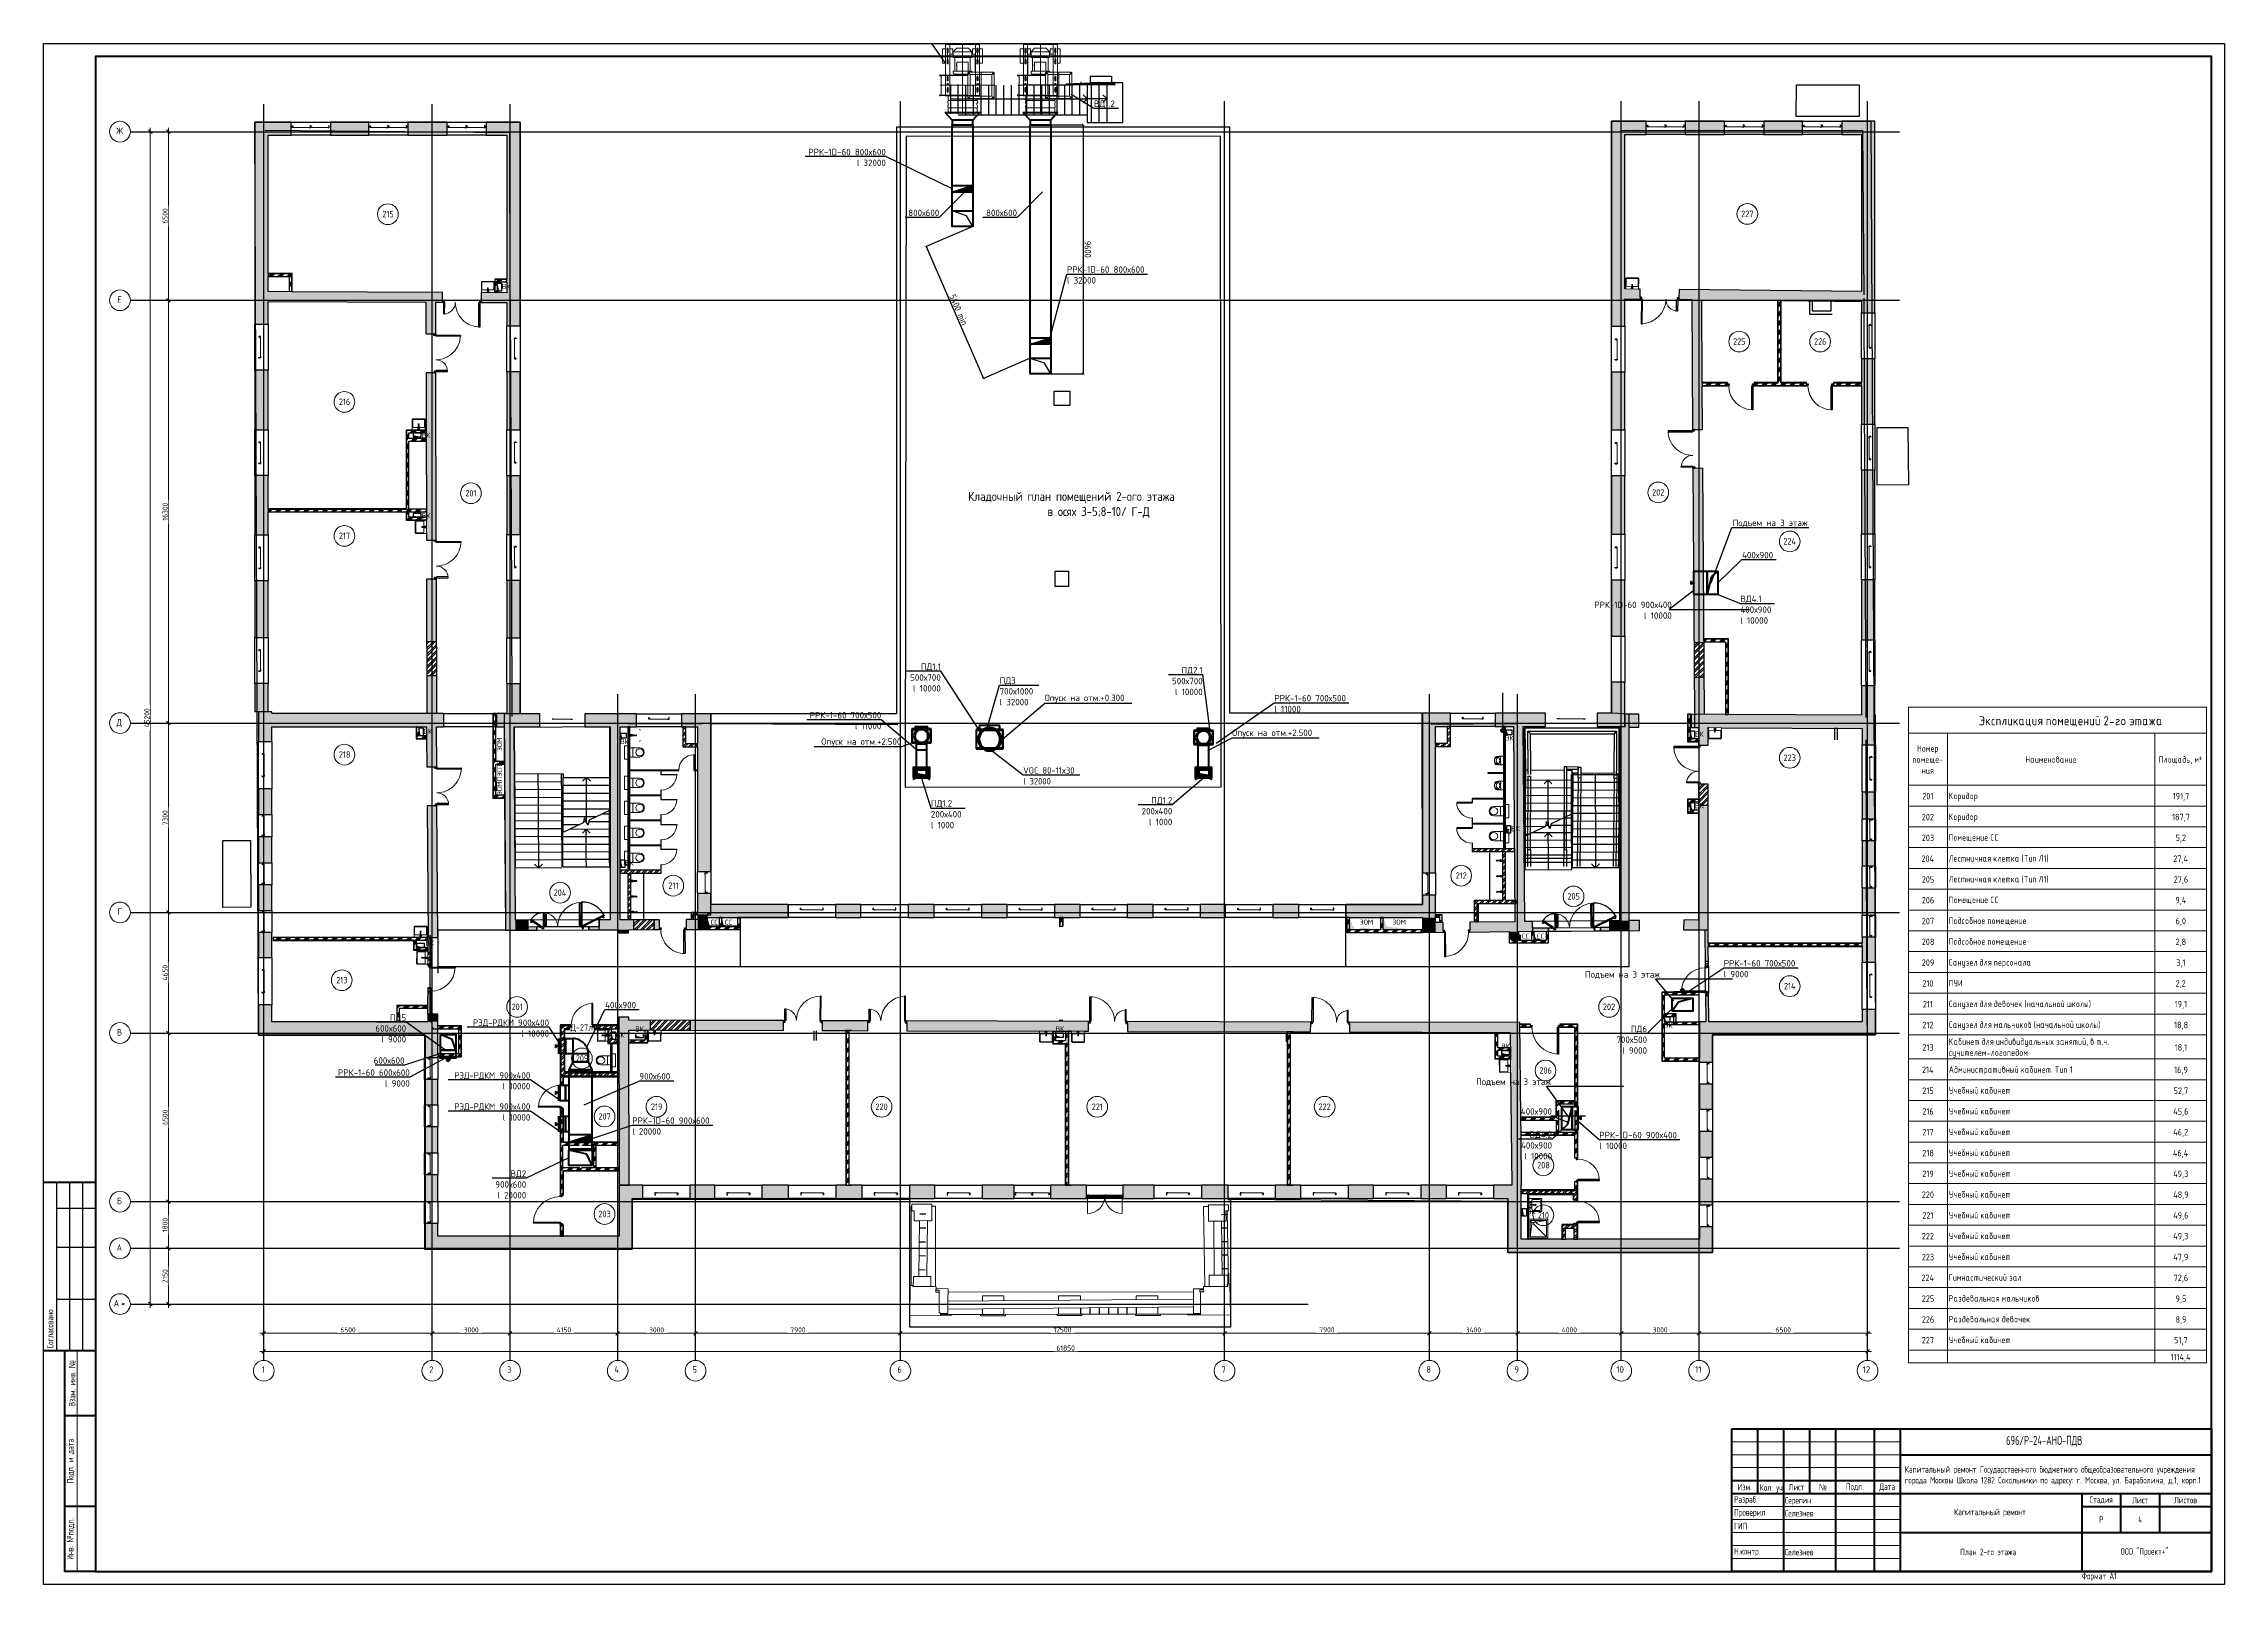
# Paper-space layout '2 этаж' of a CAD drawing. Header units: millimetres. Extents: x 30 to 871, y 21 to 615.
# The model-space entities are those that its viewports show. They can reach past a viewport. Long polylines and large blocks are cut down to what shows.
import ezdxf
from ezdxf import colors
from ezdxf.entities.mleader import LeaderData, LeaderLine
from ezdxf.enums import TextEntityAlignment as Align
from ezdxf.math import Vec2, Vec3

# ---------------------------------------------------------------- set-up
doc = ezdxf.new("R2010")
doc.units = ezdxf.units.MM
for name, pattern in [('ADSK_Линия сетки', [25, 20, -2.5, 0, -2.5]), ('ADSK_Сверху', [4.5, 3, -1.5]), ('ADSK_Скрыто_2_', [6, 3, -3]), ('ADSK_Снесено', [4.5, 3, -1.5]), ('ADSK_Штриховая_ш2 п1', [3, 2, -1])]:
    doc.linetypes.add(name, pattern=pattern)
for name, color, linetype, lineweight in [('0_АР', 8, 'Continuous', 20), ('Аннотация', 7, 'Continuous', 9), ('Воздуховоды', 7, 'Continuous', 18), ('Вытяжка', 5, 'Continuous', 60), ('Двери', 251, 'Continuous', 18), ('ДУ', 5, 'Continuous', 50), ('Лестницы', 7, 'Continuous', 18), ('Марки помещений', 7, 'Continuous', 20), ('Ограждение', 251, 'Continuous', 18), ('Окна', 251, 'Continuous', 18), ('Оси', 7, 'Continuous', 9), ('Перекрытие', 7, 'Continuous', 18), ('ПОДПОР', 1, 'Continuous', 50), ('Поручни', 7, 'Continuous', 9), ('Сантехника', 251, 'Continuous', 18), ('Стены', 7, 'Continuous', 18), ('Стрелки вверх', 7, 'Continuous', 18), ('Узлы', 7, 'Continuous', 18), ('Формат - Толстая линия', 7, 'Continuous', 50)]:
    doc.layers.add(name, color=color, linetype=linetype, lineweight=lineweight)
for name, color, linetype, lineweight, true_color in [('_ Окна', 5, 'Continuous', 30, 0x0000ff), ('Линии', 7, 'Continuous', 9, 0x00a600), ('Обобщенные модели', 5, 'Continuous', 18, 0x0000ff), ('Стены внутренние', 5, 'Continuous', 18, 0x0000ff), ('Стены наружные', 1, 'ADSK_Снесено', 18, 0xff0000)]:
    doc.layers.add(name, color=color, linetype=linetype, lineweight=lineweight, true_color=true_color)
doc.layers.add('Формат - Тонкая линия', color=250, linetype='Continuous')
doc.styles.add('GOST Common_1', font='GOST Common_0.ttf', dxfattribs={"width": 0.9, "height": 200})
doc.styles.add('GOST Common_2', font='GOST Common_0.ttf', dxfattribs={"width": 0.9, "height": 250})
doc.styles.add('ISOCPEUR', font='isocpeur.ttf', dxfattribs={"height": 250})
doc.styles.add('PIK', font='isocpeur.ttf', dxfattribs={"width": 0.9, "height": 250})
doc.styles.add('TRAJECTORY_TEXT_AN', font='simplex.shx', dxfattribs={"width": 0.65, "height": 2.5})
doc.styles.add('TRAJECTORY_TEXT_STYLE', font='simplex.shx', dxfattribs={"width": 0.65})
doc.dimstyles.new('ADSK_Основной_2_5_мм', dxfattribs={"dimscale": 304.8, "dimtxt": 251.428749, "dimasz": 0.463911, "dimexe": 0.492126, "dimexo": 0.492126, "dimgap": 0.098425, "dimtad": 1, "dimdec": 1, "dimrnd": 0.1, "dimdsep": 46, "dimtxsty": 'GOST Common_1', "dimblk1": 'OBLIQUE', "dimblk2": 'OBLIQUE', "dimsah": 1, "dimcen": 0.09, "dimdle": 0.492126, "dimazin": 2, "dimtfac": 1, "dimtdec": 4, "dimtix": 1, "dimtmove": 0, "dimatfit": 3, "dimfxl": 1, "dimtvp": 1, "dimtfill": 1, "dimtolj": 1, "dimtzin": 0, "dimlwd": 20, "dimlwe": 20, "dimarcsym": 2})
doc.dimstyles.get("Standard").update_dxf_attribs({"dimtxt": 250, "dimasz": 100, "dimexe": 0.18, "dimexo": 0.0625, "dimgap": 50, "dimtad": 1, "dimtoh": 1, "dimdec": 1, "dimzin": 0, "dimdsep": 46, "dimtxsty": 'PIK', "dimblk": 'ARCHTICK', "dimcen": 0.09, "dimclrt": 256, "dimadec": 0, "dimazin": 0, "dimtfac": 1, "dimtdec": 1, "dimtofl": 0, "dimtmove": 0, "dimatfit": 3, "dimfxl": 1, "dimtolj": 1, "dimtzin": 0, "dimarcsym": 0})
pattern_1 = [(45, (108139.4, 150), (-179.6051, 179.6051), []), (45, (108202.9, 150), (0, 359.2102), []), (45, (108075.9, 150), (0, 359.2102), [])]
pattern_2 = [(45, (108139.4, 150), (-117.8655, 117.8655), []), (45, (108217.98, 150), (-117.8655, 117.8655), [])]
pattern_3 = [(45, (108139.4, 150), (-35.35534, 35.35534), []), (135, (108139.4, 150), (-35.35534, -35.35534), [])]
pattern_4 = [(45, (108139.4, 150), (-70.71068, 70.71068), [])]

psp = doc.layouts.new('2 этаж')

msp = doc.modelspace()

# ---------------------------------------------------------------- texts
at = {"lineweight": 25, "char_height": 250, "attachment_point": 1, "style": 'ISOCPEUR'}
for s, insert, width in [('\\fGOST Common|b0|i0|c204|p34|;\\W.9;Ж', (96507.002, 43659.375), 389.62012), ('\\fGOST Common|b0|i0|c204|p34|;\\W.9;Е', (96554.702, 37159.375), 274.17712), ('\\fGOST Common|b0|i0|c204|p34|;\\W.9;Д', (96525.002, 20859.375), 346.329), ('\\fGOST Common|b0|i0|c204|p34|;\\W.9;Г', (96554.702, 13559.375), 274.17712), ('\\fGOST Common|b0|i0|c204|p34|;\\W.9;В', (96539.852, 8909.375), 310.25306), ('\\fGOST Common|b0|i0|c204|p34|;\\W.9;Б', (96539.852, 2409.375), 310.25306), ('\\fGOST Common|b0|i0|c204|p34|;\\W.9;А', (96525.002, 609.375), 346.329), ('\\fGOST Common|b0|i0|c204|p34|;\\W.9;А', (96414.752, -1540.625), 346.329), ('\\fGOST Common|b0|i0|c204|p34|;\\W.9;*', (96700.502, -1540.625), 266.96194), ('\\fGOST Common|b0|i0|c204|p34|;\\W.9;1', (102121.079, -4091.018), 187.59487), ('\\fGOST Common|b0|i0|c204|p34|;\\W.9;2', (108585.529, -4091.018), 274.17712), ('\\fGOST Common|b0|i0|c204|p34|;\\W.9;3', (111588.229, -4091.018), 266.96194), ('\\fGOST Common|b0|i0|c204|p34|;\\W.9;4', (115720.679, -4091.018), 310.25306), ('\\fGOST Common|b0|i0|c204|p34|;\\W.9;5', (118735.529, -4091.018), 274.17712), ('\\fGOST Common|b0|i0|c204|p34|;\\W.9;6', (126635.529, -4091.018), 274.17712), ('\\fGOST Common|b0|i0|c204|p34|;\\W.9;7', (139135.529, -4091.018), 274.17712), ('\\fGOST Common|b0|i0|c204|p34|;\\W.9;8', (147035.529, -4091.018), 274.17712), ('\\fGOST Common|b0|i0|c204|p34|;\\W.9;9', (150435.529, -4091.018), 274.17712), ('10', (154358.129, -4091.018), 461.772), ('11', (157393.679, -4091.018), 375.18975), ('12', (163858.129, -4091.018), 461.772)]:
    msp.add_mtext(s, dxfattribs=dict(at, insert=insert, width=width))
at = {"layer": '0_АР', "color": 7, "char_height": 250, "attachment_point": 1, "style": 'PIK'}
for s, insert in [('{\\fGOSTCommon|b0|i0|c0;²}', (176832.482, 19414.216)), ('{\\fGOSTCommon|b0|i0|c0;201}', (166160.226, 18012.982)), ('{\\fGOSTCommon|b0|i0|c0;191,7}', (175816.481, 18012.982)), ('{\\fGOSTCommon|b0|i0|c0;202}', (166139.059, 17208.646)), ('{\\fGOSTCommon|b0|i0|c0;187,7}', (175791.08, 17208.646)), ('{\\fGOSTCommon|b0|i0|c0;203}', (166139.059, 16408.543)), ('{\\fGOSTCommon|b0|i0|c0;5,2}', (175926.546, 16408.543)), ('{\\fGOSTCommon|b0|i0|c0;204}', (166126.359, 15604.21)), ('{\\fGOSTCommon|b0|i0|c0;27,4}', (175837.647, 15604.21)), ('{\\fGOSTCommon|b0|i0|c0;205}', (166139.059, 14804.107)), ('{\\fGOSTCommon|b0|i0|c0;27,6}', (175850.348, 14804.107)), ('{\\fGOSTCommon|b0|i0|c0;206}', (166139.059, 14004.004)), ('{\\fGOSTCommon|b0|i0|c0;9,4}', (175918.08, 14004.004)), ('{\\fGOSTCommon|b0|i0|c0;207}', (166139.059, 13199.671)), ('{\\fGOSTCommon|b0|i0|c0;6,0}', (175926.546, 13199.671)), ('{\\fGOSTCommon|b0|i0|c0;208}', (166139.059, 12399.568)), ('{\\fGOSTCommon|b0|i0|c0;2,8}', (175926.546, 12399.568)), ('{\\fGOSTCommon|b0|i0|c0;209}', (166139.059, 11595.235)), ('{\\fGOSTCommon|b0|i0|c0;3,1}', (175951.947, 11595.235)), ('{\\fGOSTCommon|b0|i0|c0;210}', (166160.226, 10795.132)), ('{\\fGOSTCommon|b0|i0|c0;2,2}', (175926.546, 10795.132)), ('{\\fGOSTCommon|b0|i0|c0;211}', (166181.393, 9995.029)), ('{\\fGOSTCommon|b0|i0|c0;19,1}', (175892.681, 9995.029)), ('{\\fGOSTCommon|b0|i0|c0;212}', (166160.226, 9190.696)), ('{\\fGOSTCommon|b0|i0|c0;18,8}', (175871.514, 9190.696)), ('{\\fGOSTCommon|b0|i0|c0;213}', (166160.226, 8327.093)), ('{\\fGOSTCommon|b0|i0|c0;18,1}', (175892.681, 8327.093)), ('{\\fGOSTCommon|b0|i0|c0;214}', (166147.526, 7463.49)), ('{\\fGOSTCommon|b0|i0|c0;16,9}', (175871.514, 7463.49)), ('{\\fGOSTCommon|b0|i0|c0;215}', (166160.226, 6659.157)), ('{\\fGOSTCommon|b0|i0|c0;52,7}', (175850.348, 6659.157)), ('{\\fGOSTCommon|b0|i0|c0;216}', (166160.226, 5859.054)), ('{\\fGOSTCommon|b0|i0|c0;217}', (166160.226, 5058.951)), ('{\\fGOSTCommon|b0|i0|c0;45,6}', (175837.647, 5859.054)), ('{\\fGOSTCommon|b0|i0|c0;46,2}', (175837.647, 5058.951)), ('{\\fGOSTCommon|b0|i0|c0;218}', (166160.226, 4254.618)), ('{\\fGOSTCommon|b0|i0|c0;46,4}', (175824.947, 4254.618)), ('{\\fGOSTCommon|b0|i0|c0;219}', (166160.226, 3454.515)), ('{\\fGOSTCommon|b0|i0|c0;49,3}', (175837.647, 3454.515)), ('{\\fGOSTCommon|b0|i0|c0;220}', (166139.059, 2650.182)), ('{\\fGOSTCommon|b0|i0|c0;48,9}', (175837.647, 2650.182)), ('{\\fGOSTCommon|b0|i0|c0;221}', (166160.226, 1850.079)), ('{\\fGOSTCommon|b0|i0|c0;49,6}', (175837.647, 1850.079)), ('{\\fGOSTCommon|b0|i0|c0;222}', (166139.059, 1049.976)), ('{\\fGOSTCommon|b0|i0|c0;49,3}', (175837.647, 1049.976)), ('{\\fGOSTCommon|b0|i0|c0;223}', (166139.059, 245.643)), ('{\\fGOSTCommon|b0|i0|c0;47,9}', (175837.647, 245.643)), ('{\\fGOSTCommon|b0|i0|c0;224}', (166126.359, -554.46)), ('{\\fGOSTCommon|b0|i0|c0;72,6}', (175850.348, -554.46)), ('{\\fGOSTCommon|b0|i0|c0;225}', (166139.059, -1358.795)), ('{\\fGOSTCommon|b0|i0|c0;9,5}', (175926.546, -1358.795)), ('{\\fGOSTCommon|b0|i0|c0;226}', (166139.059, -2158.896)), ('{\\fGOSTCommon|b0|i0|c0;8,9}', (175926.546, -2158.896)), ('{\\fGOSTCommon|b0|i0|c0;227}', (166139.059, -2958.997)), ('{\\fGOSTCommon|b0|i0|c0;51,7}', (175871.514, -2958.997)), ('{\\fGOSTCommon|b0|i0|c0;1114,4}', (175736.046, -3610.933))]:
    msp.add_mtext(s, dxfattribs=dict(at, insert=insert))
at = {"layer": 'Аннотация', "color": 251, "lineweight": 25, "true_color": 0x636466, "attachment_point": 1, "style": 'GOST Common_2'}
for s, insert, char_height, width in [('ВК', (111380.573, 37638.123), 200, 360.75937), ('ВК', (108290.601, 31904.86), 200, 360.75937), ('Кладочный план помещений 2-ого этажа \\P                в осях 3-5;8-10/ Г-Д', (129364.365, 29622.248), 350, 10143.76271), ('ВК', (108290.601, 28805.063), 200, 360.75937), ('ВК', (108358.049, 20487.647), 200, 360.75937), ('ВК', (150065.232, 20228.53), 200, 360.75937), ('ВК', (157393.395, 20384.052), 200, 360.75937), ('ВК', (115944.06, 20099.34), 200, 360.75937), ('ВК', (157392.748, 17624.057), 200, 360.75937), ('ВК', (150298.948, 16739.451), 200, 360.75937), ('ВК', (116132.296, 15412.976), 200, 360.75937), ('СС', (119430.978, 13127.739), 200, 317.46825), ('СС', (119980.978, 13127.739), 200, 317.46825), ('ЭОМ', (144465.324, 13133.153), 200, 555.56944), ('ЭОМ', (145725.324, 13133.153), 200, 555.56944), ('ВК', (108431.567, 12331.668), 200, 360.75937), ('СС', (150722.704, 12592.541), 200, 317.46825), ('СС', (151302.704, 12592.541), 200, 317.46825), ('ВК', (115777.712, 8781.482), 200, 360.75937), ('ВК', (116527.111, 9011.903), 200, 360.75937), ('ВК', (132732.111, 9020.53), 200, 360.75937), ('ВК', (156196.56, 9160.378), 200, 360.75937), ('ВК', (149921.541, 8351.345), 200, 360.75937), ('ВК', (150908.258, 1972.331), 200, 360.75937)]:
    msp.add_mtext(s, dxfattribs=dict(at, insert=insert, char_height=char_height, width=width))
at = {"layer": 'Аннотация', "color": 251, "lineweight": 25, "true_color": 0x636466, "char_height": 200, "attachment_point": 1, "rotation": 90, "style": 'GOST Common_2'}
for s, insert, width in [('ЭОМ', (111189.609, 19630.88), 555.56944), ('ПЭСПЗ', (111189.609, 18459.342), 858.60731), ('ЭОМ', (111189.609, 17935.467), 555.56944)]:
    msp.add_mtext(s, dxfattribs=dict(at, insert=insert, width=width))
at = {"layer": 'Марки помещений', "color": 251, "lineweight": 25, "true_color": 0x636466, "char_height": 250, "attachment_point": 1, "style": 'GOST Common_1'}
for s, insert, width in [('215', (106771.237, 40453.124), 526.70869), ('227', (159174.664, 40462.904), 584.43019), ('225', (158861.17, 35542.659), 584.43019), ('226', (161983.371, 35542.659), 584.43019), ('216', (105096.16, 33216.792), 526.70869), ('201', (109975.071, 29695.265), 526.70869), ('202', (155739.596, 29726.463), 584.43019), ('217', (105096.16, 28050.262), 526.70869), ('224', (160801.013, 27837.305), 606.07575), ('218', (105096.16, 19617.812), 526.70869), ('223', (160809.563, 19495.422), 584.43019), ('211', (117802.142, 14566.32), 468.98719), ('212', (148163.62, 14952.816), 526.70869), ('204', (113380.445, 14295.059), 606.07575), ('205', (152472.355, 14152.816), 584.43019), ('213', (104994.403, 10920.203), 526.70869), ('214', (160824.863, 10691.757), 548.35425), ('201', (111757.345, 9891.757), 526.70869), ('202', (153842.689, 9891.757), 584.43019), ('209', (114232.615, 7906.374), 584.43019), ('206', (151391.946, 7439.842), 584.43019), ('219', (117130.674, 6041.351), 526.70869), ('220', (125789.722, 6041.336), 584.43019), ('221', (134127.954, 6041.32), 526.70869), ('222', (142875.506, 6041.336), 584.43019), ('207', (115104.936, 5667.864), 584.43019), ('208', (151309.105, 3785.427), 584.43019), ('203', (115104.936, 1907.337), 584.43019), ('210', (151332.955, 1860.457), 526.70869)]:
    msp.add_mtext(s, dxfattribs=dict(at, insert=insert, width=width))
at = {"layer": 'Стены наружные', "color": 251, "lineweight": 25, "true_color": 0x636466, "char_height": 250, "attachment_point": 1, "style": 'GOST Common_1'}
for s, insert, width in [('\\fGOST Common|b0|i0|c204|p34|;\\W.9;Д', (114031.446, 9097.409), 245.31637), ('-27', (114233.852, 9097.409), 584.43019), ('\\fGOST Common|b0|i0|c204|p34|;\\W.9;л', (114716.055, 9097.409), 194.81006)]:
    msp.add_mtext(s, dxfattribs=dict(at, insert=insert, width=width))

# ---------------------------------------------------------------- blocks, each defined once
blk = doc.blocks.new('Форма 3 ГОСТ 21.1101-2013')
at = {"lineweight": 50}
blk.add_lwpolyline([(0, 55), (185, 55), (185, 0), (0, 0)], close=True, dxfattribs=at)
for points in [[(10, 55), (10, 30)], [(20, 55), (20, 0)], [(30, 55), (30, 30)], [(40, 55), (40, 0)], [(55, 55), (55, 0)], [(65, 55), (65, 0)], [(65, 45), (185, 45)], [(0, 35), (65, 35)], [(0, 30), (65, 30)], [(65, 30), (185, 30)], [(135, 30), (135, 0)], [(150, 30), (150, 15)], [(165, 30), (165, 15)], [(135, 25), (185, 25)], [(65, 15), (185, 15)]]:
    blk.add_lwpolyline(points, dxfattribs=at)
for points in [[(0, 50), (65, 50)], [(0, 45), (65, 45)], [(0, 40), (65, 40)], [(0, 25), (65, 25)], [(0, 20), (65, 20)], [(0, 15), (65, 15)], [(0, 10), (65, 10)], [(0, 5), (65, 5)]]:
    blk.add_lwpolyline(points)
at = {"lineweight": 25, "char_height": 2.5, "attachment_point": 5, "style": 'TRAJECTORY_TEXT_STYLE'}
for s, insert, width in [('Изм.', (5, 32.5), 10), ('Лист', (25, 32.5), 10), ('{\\fArial|b0|i0|c0|p34;\\T0.9;№ }', (35, 32.5), 10), ('Подп.', (47.5, 32.5), 15), ('Дата', (60, 32.38), 10), ('Кол. уч', (15.27, 31.99), 10), ('Стадия', (142.5, 27.5), 15), ('Лист', (157.5, 27.5), 15), ('Листов', (175, 27.5), 20)]:
    blk.add_mtext(s, dxfattribs=dict(at, insert=insert, width=width))
blk = doc.blocks.new('Штамп согласования')
at = {"color": 0, "linetype": 'ByBlock', "lineweight": -2, "ltscale": 100}
blk.add_lwpolyline([(-20, 65), (-20, 0)], dxfattribs=at)
at = {"layer": 'Формат - Толстая линия', "ltscale": 100}
blk.add_lwpolyline([(-20, 65), (0, 65), (0, 0), (-20, 0)], dxfattribs=at)
at = {"layer": 'Формат - Тонкая линия', "ltscale": 100}
for points in [[(-15, 65), (-15, 0)], [(-10, 65), (-10, 0)], [(-5, 65), (-5, 0)], [(-15, 55), (0, 55)], [(-15, 40), (0, 40)], [(-15, 20), (0, 20)]]:
    blk.add_lwpolyline(points, dxfattribs=at)
at = {"color": 0, "linetype": 'ByBlock', "lineweight": -2, "ltscale": 100, "insert": (-17.5, 1), "char_height": 2.5, "width": 65, "attachment_point": 4, "rotation": 90, "style": 'TRAJECTORY_TEXT_AN'}
blk.add_mtext('Согласовано', dxfattribs=at)
blk = doc.blocks.new('*U2396')
at = {"lineweight": 50}
for p, q in [((-833, 90), (-833, 5)), ((-821, 65), (-833, 65)), ((-821, 30), (-833, 30)), ((-821, 5), (-833, 5))]:
    blk.add_line(p, q, dxfattribs=at)
for p, q in [((-828, 90), (-828, 5)), ((-55, 35), (-5, 35)), ((-40, 20), (-25, 20))]:
    blk.add_line(p, q)
at = {"color": 253, "ltscale": 0.003}
blk.add_lwpolyline([(-841, 0), (0, 0), (0, 594), (-841, 594)], close=True, dxfattribs=at)
at = {"lineweight": 50}
blk.add_lwpolyline([(-821, 5), (-5, 5), (-5, 589), (-821, 589)], close=True, dxfattribs=at)
blk.add_blockref('Штамп согласования', (-821, 90))
at = {"lineweight": 40}
blk.add_blockref('Форма 3 ГОСТ 21.1101-2013', (-190, 5), dxfattribs=at)
at = {"lineweight": 25, "char_height": 2.5, "attachment_point": 5, "rotation": 90, "style": 'TRAJECTORY_TEXT_STYLE'}
for s, insert, width in [('Взам. инв. {\\fArial|b0|i0|c0|p34;№}', (-830, 77.5), 25), ('Подп. и дата', (-830.5, 47.5), 35), ('Инв. №подл.', (-830.5, 17.5), 25)]:
    blk.add_mtext(s, dxfattribs=dict(at, insert=insert, width=width))
at = {"lineweight": 15, "char_height": 2.5, "width": 73.5055, "attachment_point": 1, "style": 'TRAJECTORY_TEXT_STYLE'}
for s, insert in [('Разраб.', (-189.08, 34)), ('Проверил', (-189.08, 29)), ('ГИП', (-189.08, 23.72)), ('Н.контр.', (-189.08, 14))]:
    blk.add_mtext(s, dxfattribs=dict(at, insert=insert))
at = {"style": 'TRAJECTORY_TEXT_STYLE', "width": 0.65}
for tag, height, p in [('ШИФР', 3.5, (-65.22, 55.26)), ('ПРОЕКТ', 2.5, (-64.59, 41.83))]:
    blk.add_attdef(tag, text='', height=height, dxfattribs=at).set_placement(p, align=Align.MIDDLE_CENTER)
for tag, p in [('РАЗРАБОТАЛ', (-169.55, 31.18)), ('ПРОВЕРИЛ', (-169.55, 26.18)), ('ГИП', (-169.64, 21.09)), ('Н.КОНТР', (-169.55, 11.18))]:
    blk.add_attdef(tag, p, '', height=2.5, dxfattribs=at)
for tag, p, height, flags in [('ДАТА', (-134.86, 31.1), 2, 2), ('ДАТА', (-134.86, 26.1), 2, 2), ('ДАТА', (-134.86, 21.1), 2, 2), ('ДАТА', (-134.86, 11.1), 2, 2), ('ФОРМАТ_ЛИСТА', (-55, 1.96), 2.5, 12)]:
    blk.add_attdef(tag, p, '', height=height, dxfattribs=dict(at, flags=flags))
at = {"style": 'TRAJECTORY_TEXT_STYLE', "width": 0.65, "flags": 8}
for tag, p in [('ОБЪЕКТ', (-90, 27.5)), ('СТАДИЯ', (-47.5, 25)), ('ЛИСТ', (-32.5, 25)), ('ЛИСТОВ', (-15, 25)), ('ЧЕРТЕЖ', (-90, 12.5)), ('ОРГАНИЗАЦИЯ', (-30, 12.5))]:
    blk.add_attdef(tag, text='', height=2.5, dxfattribs=at).set_placement(p, align=Align.MIDDLE_CENTER)
blk = doc.blocks.new('Монолитная лестница - ___-819301-02 План 2-го этажа маркировочный')
at = {"layer": 'Лестницы', "color": 253, "linetype": 'ADSK_Сверху', "true_color": 0xaaaaaa}
for p, q in [((46135, 18425), (46137, 18547)), ((46237, 18546), (46137, 18547)), ((46237, 18546), (46235, 18424)), ((46135, 18425), (46099, 15022)), ((46235, 18424), (46135, 18425)), ((46235, 18424), (46199, 15021))]:
    blk.add_line(p, q, dxfattribs=at)
blk = doc.blocks.new('Монолитная лестница - ___-819300-02 План 2-го этажа маркировочный')
at = {"layer": 'Лестницы', "color": 253, "linetype": 'ADSK_Сверху', "true_color": 0xaaaaaa}
for p, q in [((42806, 20248), (42907, 20148)), ((42821, 18817), (42806, 20248)), ((42921, 18817), (42907, 20148)), ((42824, 18578), (42823, 18633)), ((42924, 18578), (42923, 18633))]:
    blk.add_line(p, q, dxfattribs=at)
at = {"layer": 'Лестницы', "color": 253, "linetype": 'ADSK_Сверху', "true_color": 0xb2b2b2}
for p, q in [((42823, 18633), (42821, 18817)), ((42923, 18633), (42921, 18817))]:
    blk.add_line(p, q, dxfattribs=at)
blk = doc.blocks.new('Монолитная лестница - ___-819299-02 План 2-го этажа маркировочный')
at = {"layer": 'Лестницы', "color": 253, "linetype": 'ADSK_Сверху', "true_color": 0xaaaaaa}
for p, q in [((42907, 20148), (42806, 20248)), ((42806, 20248), (46232, 20248)), ((46232, 20248), (46131, 20148)), ((42907, 20148), (46131, 20148))]:
    blk.add_line(p, q, dxfattribs=at)
blk = doc.blocks.new('Монолитная лестница - ___-819298-02 План 2-го этажа маркировочный')
at = {"layer": 'Лестницы', "color": 253, "linetype": 'ADSK_Сверху', "true_color": 0xaaaaaa}
for p, q in [((46131, 20148), (46232, 20248)), ((46232, 20248), (46221, 18811)), ((46131, 20148), (46121, 18812)), ((46120, 18627), (46119, 18547)), ((46219, 18546), (46119, 18547)), ((46220, 18627), (46219, 18546))]:
    blk.add_line(p, q, dxfattribs=at)
at = {"layer": 'Лестницы', "color": 253, "linetype": 'ADSK_Сверху', "true_color": 0xb2b2b2}
for p, q in [((46121, 18812), (46120, 18627)), ((46221, 18811), (46220, 18627))]:
    blk.add_line(p, q, dxfattribs=at)
blk = doc.blocks.new('Монолитная лестница - ___-819297-02 План 2-го этажа маркировочный')
at = {"layer": 'Лестницы', "color": 253, "linetype": 'ADSK_Сверху', "true_color": 0xaaaaaa}
for p, q in [((42812, 15689), (42822, 18505)), ((42822, 18505), (42922, 18504)), ((42912, 15688), (42922, 18504)), ((42810, 15033), (42812, 15689)), ((42812, 15689), (42912, 15688)), ((42912, 15688), (42910, 15033))]:
    blk.add_line(p, q, dxfattribs=at)
blk = doc.blocks.new('Монолитная лестница - ___-818984-02 План 2-го этажа маркировочный')
at = {"layer": 'Лестницы', "color": 253, "linetype": 'ADSK_Сверху', "true_color": 0xaaaaaa}
for p, q in [((44745, 18440), (44747, 18630)), ((44749, 18814), (44750, 18861)), ((44750, 18861), (44850, 18860)), ((44847, 18629), (44845, 18438)), ((44850, 18860), (44849, 18814)), ((44745, 18440), (44709, 15027)), ((44845, 18438), (44745, 18440)), ((44845, 18438), (44809, 15026))]:
    blk.add_line(p, q, dxfattribs=at)
at = {"layer": 'Лестницы', "color": 253, "linetype": 'ADSK_Сверху', "true_color": 0xb2b2b2}
for p, q in [((44747, 18630), (44749, 18814)), ((44849, 18814), (44847, 18629))]:
    blk.add_line(p, q, dxfattribs=at)
blk = doc.blocks.new('Монолитная лестница - ___-818983-02 План 2-го этажа маркировочный')
at = {"layer": 'Лестницы', "color": 253, "linetype": 'ADSK_Сверху', "true_color": 0xaaaaaa}
for q in [(44313, 18866), (44749, 18814)]:
    blk.add_line((44750, 18861), q, dxfattribs=at)
at = {"layer": 'Лестницы', "color": 253, "linetype": 'ADSK_Сверху', "true_color": 0xb2b2b2}
for p, q in [((44749, 18761), (44313, 18766)), ((44749, 18814), (44749, 18761))]:
    blk.add_line(p, q, dxfattribs=at)
blk = doc.blocks.new('Монолитная лестница - ___-818981-02 План 2-го этажа маркировочный')
at = {"layer": 'Лестницы', "color": 253, "linetype": 'ADSK_Сверху', "true_color": 0xaaaaaa}
for p, q in [((44213, 18630), (44202, 15684)), ((44313, 18866), (44213, 18867)), ((44213, 18867), (44213, 18815)), ((44302, 15683), (44313, 18630)), ((44313, 18814), (44313, 18866)), ((44200, 15028), (44202, 15684)), ((44202, 15684), (44302, 15683)), ((44302, 15683), (44300, 15028))]:
    blk.add_line(p, q, dxfattribs=at)
at = {"layer": 'Лестницы', "color": 253, "linetype": 'ADSK_Сверху', "true_color": 0xb2b2b2}
for p, q in [((44213, 18815), (44213, 18630)), ((44313, 18630), (44313, 18814))]:
    blk.add_line(p, q, dxfattribs=at)
blk = doc.blocks.new('Монолитная лестница - ___-725266-02 План 2-го этажа маркировочный')
at = {"layer": 'Лестницы', "color": 253, "linetype": 'ADSK_Сверху', "true_color": 0xaaaaaa}
for p, q in [((44547, 18563), (44544, 18264)), ((46347, 18544), (46329, 18545)), ((46343, 18244), (46347, 18544)), ((44537, 17664), (44534, 17364)), ((44540, 17964), (44537, 17664)), ((44544, 18264), (44540, 17964)), ((46337, 17645), (46340, 17945)), ((46340, 17945), (46343, 18244)), ((44531, 17064), (44528, 16764)), ((44534, 17364), (44531, 17064)), ((46328, 16745), (46331, 17045)), ((46331, 17045), (46334, 17345)), ((46334, 17345), (46337, 17645)), ((44521, 16164), (44518, 15865)), ((44524, 16464), (44521, 16164)), ((44528, 16764), (44524, 16464)), ((46318, 15845), (46321, 16145)), ((46321, 16145), (46324, 16445)), ((46324, 16445), (46328, 16745)), ((44512, 15265), (44509, 15027)), ((44515, 15565), (44512, 15265)), ((44518, 15865), (44515, 15565)), ((46309, 15021), (46312, 15246)), ((46312, 15246), (46315, 15546)), ((46315, 15546), (46318, 15845))]:
    blk.add_line(p, q, dxfattribs=at)
blk = doc.blocks.new('Монолитная лестница - ___-724460-02 План 2-го этажа маркировочный')
at = {"layer": 'Лестницы', "color": 253, "linetype": 'ADSK_Сверху', "true_color": 0xaaaaaa}
for p, q in [((46343, 20358), (42695, 20358)), ((42695, 20358), (42711, 18817)), ((46329, 18605), (46343, 20358)), ((42713, 18633), (42715, 18505)), ((44512, 18499), (44513, 18630)), ((44547, 18563), (44512, 18564)), ((44547, 18624), (44547, 18563)), ((44747, 18621), (44547, 18624)), ((46119, 18607), (44847, 18620)), ((46329, 18605), (46219, 18606)), ((46329, 18545), (46329, 18605))]:
    blk.add_line(p, q, dxfattribs=at)
at = {"layer": 'Лестницы', "color": 253, "linetype": 'ADSK_Сверху', "true_color": 0xb2b2b2}
for p, q in [((42711, 18817), (42712, 18739)), ((42712, 18739), (42713, 18680)), ((42822, 18739), (42712, 18739)), ((42713, 18680), (42713, 18633)), ((44213, 18734), (42922, 18738)), ((44513, 18733), (44313, 18733)), ((44513, 18630), (44513, 18733))]:
    blk.add_line(p, q, dxfattribs=at)
blk = doc.blocks.new('Монолитная лестница - ___-724027-02 План 2-го этажа маркировочный')
at = {"layer": 'Лестницы', "color": 253, "linetype": 'ADSK_Сверху', "true_color": 0xaaaaaa}
for p, q in [((42712, 18505), (42711, 18216)), ((42715, 18505), (42712, 18505)), ((42710, 17926), (42709, 17637)), ((42711, 18216), (42710, 17926)), ((44509, 17631), (44510, 17920)), ((44510, 17920), (44511, 18210)), ((44511, 18210), (44512, 18499)), ((42707, 17059), (42706, 16769)), ((42708, 17348), (42707, 17059)), ((42709, 17637), (42708, 17348)), ((44506, 16763), (44507, 17052)), ((44507, 17052), (44508, 17342)), ((44508, 17342), (44509, 17631)), ((42704, 16191), (42703, 15901)), ((42705, 16480), (42704, 16191)), ((42706, 16769), (42705, 16480)), ((44503, 15895), (44504, 16184)), ((44504, 16184), (44505, 16474)), ((44505, 16474), (44506, 16763)), ((42701, 15323), (42700, 15033)), ((42702, 15612), (42701, 15351)), ((42701, 15351), (42701, 15323)), ((42701, 15351), (44501, 15344)), ((42703, 15901), (42702, 15612)), ((44500, 15027), (44501, 15317)), ((44501, 15344), (44502, 15606)), ((44501, 15317), (44501, 15344)), ((44502, 15606), (44503, 15895))]:
    blk.add_line(p, q, dxfattribs=at)
blk = doc.blocks.new('Витраж-тент со смещением вовне - 60мм 30 сдвиг-1466942-02 План 2-го этажа маркировочный')
at = {"layer": '_ Окна', "color": 161, "linetype": 'ADSK_Сверху', "true_color": 0xaaaaff}
for p, q in [((-440, 25), (-440, -45)), ((-440, 25), (-410, 25)), ((-440, -45), (-440, 25)), ((440, 25), (410, 25)), ((440, -45), (440, 25)), ((440, -45), (440, 25)), ((-380, -45), (-440, -45)), ((-380, -35), (-380, -45)), ((380, -35), (380, -45)), ((380, -45), (440, -45))]:
    blk.add_line(p, q, dxfattribs=at)
at = {"layer": 'Окна', "color": 161, "linetype": 'ADSK_Сверху', "true_color": 0xaaaaff}
blk.add_line((-380, -45), (380, -45), dxfattribs=at)
blk = doc.blocks.new('Витраж-тент со смещением вовне - 60мм 34 сдвиг-1466959-02 План 2-го этажа маркировочный')
at = {"layer": '_ Окна', "color": 161, "linetype": 'ADSK_Сверху', "true_color": 0xaaaaff}
for p, q in [((-327, 25), (-327, -45)), ((-327, 25), (-293, 25)), ((-327, -45), (-327, 25)), ((327, 25), (293, 25)), ((327, -45), (327, 25)), ((327, -45), (327, 25)), ((-267, -45), (-327, -45)), ((-267, -35), (-267, -45)), ((267, -35), (267, -45)), ((267, -45), (327, -45))]:
    blk.add_line(p, q, dxfattribs=at)
at = {"layer": 'Окна', "color": 161, "linetype": 'ADSK_Сверху', "true_color": 0xaaaaff}
blk.add_line((-267, -45), (267, -45), dxfattribs=at)
blk = doc.blocks.new('Витраж-тент со смещением вовне - 60мм 34 сдвиг-1466960-02 План 2-го этажа маркировочный')
at = {"layer": '_ Окна', "color": 161, "linetype": 'ADSK_Сверху', "true_color": 0xaaaaff}
for p, q in [((-327, 25), (-327, -45)), ((-327, 25), (-293, 25)), ((-327, -45), (-327, 25)), ((327, 25), (293, 25)), ((327, -45), (327, 25)), ((327, -45), (327, 25)), ((-267, -45), (-327, -45)), ((-267, -35), (-267, -45)), ((267, -35), (267, -45)), ((267, -45), (327, -45))]:
    blk.add_line(p, q, dxfattribs=at)
at = {"layer": 'Окна', "color": 161, "linetype": 'ADSK_Сверху', "true_color": 0xaaaaff}
blk.add_line((-267, -45), (267, -45), dxfattribs=at)
blk = doc.blocks.new('Витраж-тент со смещением вовне - 60мм 30 сдвиг-1466941-02 План 2-го этажа маркировочный')
at = {"layer": '_ Окна', "color": 161, "linetype": 'ADSK_Сверху', "true_color": 0xaaaaff}
for p, q in [((-379, 25), (-379, -45)), ((-379, 25), (-349, 25)), ((-379, -45), (-379, 25)), ((379, 25), (349, 25)), ((379, -45), (379, 25)), ((379, -45), (379, 25)), ((-319, -45), (-379, -45)), ((-319, -35), (-319, -45)), ((319, -35), (319, -45)), ((319, -45), (379, -45))]:
    blk.add_line(p, q, dxfattribs=at)
at = {"layer": 'Окна', "color": 161, "linetype": 'ADSK_Сверху', "true_color": 0xaaaaff}
blk.add_line((-319, -45), (319, -45), dxfattribs=at)
blk = doc.blocks.new('Витраж-тент со смещением вовне - 60мм 30 сдвиг-1466956-02 План 2-го этажа маркировочный')
at = {"layer": '_ Окна', "color": 161, "linetype": 'ADSK_Сверху', "true_color": 0xaaaaff}
for p, q in [((-410, 25), (-410, -45)), ((-410, 25), (-380, 25)), ((-410, -45), (-410, 25)), ((410, 25), (380, 25)), ((410, -45), (410, 25)), ((410, -45), (410, 25)), ((-350, -45), (-410, -45)), ((-350, -35), (-350, -45)), ((350, -35), (350, -45)), ((350, -45), (410, -45))]:
    blk.add_line(p, q, dxfattribs=at)
at = {"layer": 'Окна', "color": 161, "linetype": 'ADSK_Сверху', "true_color": 0xaaaaff}
blk.add_line((-350, -45), (350, -45), dxfattribs=at)
blk = doc.blocks.new('Витраж-тент со смещением вовне - 60мм 34 сдвиг-2061971-02 План 2-го этажа маркировочный')
at = {"layer": '_ Окна', "color": 161, "linetype": 'ADSK_Сверху', "true_color": 0xaaaaff}
for p, q in [((-352, 25), (-352, -45)), ((-352, 25), (-318, 25)), ((-352, -45), (-352, 25)), ((352, 25), (318, 25)), ((352, -45), (352, 25)), ((352, -45), (352, 25)), ((-292, -45), (-352, -45)), ((-292, -35), (-292, -45)), ((292, -35), (292, -45)), ((292, -45), (352, -45))]:
    blk.add_line(p, q, dxfattribs=at)
at = {"layer": 'Окна', "color": 161, "linetype": 'ADSK_Сверху', "true_color": 0xaaaaff}
blk.add_line((-292, -45), (292, -45), dxfattribs=at)
blk = doc.blocks.new('Витраж-тент со смещением вовне - 60мм 34 сдвиг-2061973-02 План 2-го этажа маркировочный')
at = {"layer": '_ Окна', "color": 161, "linetype": 'ADSK_Сверху', "true_color": 0xaaaaff}
for p, q in [((-357, 25), (-357, -45)), ((-357, 25), (-323, 25)), ((-357, -45), (-357, 25)), ((357, 25), (323, 25)), ((357, -45), (357, 25)), ((357, -45), (357, 25)), ((-297, -45), (-357, -45)), ((-297, -35), (-297, -45)), ((297, -35), (297, -45)), ((297, -45), (357, -45))]:
    blk.add_line(p, q, dxfattribs=at)
at = {"layer": 'Окна', "color": 161, "linetype": 'ADSK_Сверху', "true_color": 0xaaaaff}
blk.add_line((-297, -45), (297, -45), dxfattribs=at)
blk = doc.blocks.new('Витраж-тент со смещением вовне - 60мм 30 сдвиг-1466943-02 План 2-го этажа маркировочный')
at = {"layer": '_ Окна', "color": 161, "linetype": 'ADSK_Сверху', "true_color": 0xaaaaff}
for p, q in [((-400, 25), (-400, -45)), ((-400, 25), (-370, 25)), ((-400, -45), (-400, 25)), ((400, 25), (370, 25)), ((400, -45), (400, 25)), ((400, -45), (400, 25)), ((-340, -45), (-400, -45)), ((-340, -35), (-340, -45)), ((340, -35), (340, -45)), ((340, -45), (400, -45))]:
    blk.add_line(p, q, dxfattribs=at)
at = {"layer": 'Окна', "color": 161, "linetype": 'ADSK_Сверху', "true_color": 0xaaaaff}
blk.add_line((-340, -45), (340, -45), dxfattribs=at)
blk = doc.blocks.new('Витраж-тент со смещением вовне - 60мм 30 сдвиг-1466984-02 План 2-го этажа маркировочный')
at = {"layer": '_ Окна', "color": 161, "linetype": 'ADSK_Сверху', "true_color": 0xaaaaff}
for p, q in [((-395, 25), (-395, -45)), ((-395, 25), (-365, 25)), ((-395, -45), (-395, 25)), ((395, 25), (365, 25)), ((395, -45), (395, 25)), ((395, -45), (395, 25)), ((-335, -45), (-395, -45)), ((-335, -35), (-335, -45)), ((335, -35), (335, -45)), ((335, -45), (395, -45))]:
    blk.add_line(p, q, dxfattribs=at)
at = {"layer": 'Окна', "color": 161, "linetype": 'ADSK_Сверху', "true_color": 0xaaaaff}
blk.add_line((-335, -45), (335, -45), dxfattribs=at)
blk = doc.blocks.new('Витраж-тент со смещением вовне - 60мм 30 сдвиг-1466982-02 План 2-го этажа маркировочный')
at = {"layer": '_ Окна', "color": 161, "linetype": 'ADSK_Сверху', "true_color": 0xaaaaff}
for p, q in [((-440, 25), (-440, -45)), ((-440, 25), (-410, 25)), ((-440, -45), (-440, 25)), ((440, 25), (410, 25)), ((440, -45), (440, 25)), ((440, -45), (440, 25)), ((-380, -45), (-440, -45)), ((-380, -35), (-380, -45)), ((380, -35), (380, -45)), ((380, -45), (440, -45))]:
    blk.add_line(p, q, dxfattribs=at)
at = {"layer": 'Окна', "color": 161, "linetype": 'ADSK_Сверху', "true_color": 0xaaaaff}
blk.add_line((-380, -45), (380, -45), dxfattribs=at)
blk = doc.blocks.new('Витраж-тент со смещением вовне - 60мм 30 сдвиг-2061572-02 План 2-го этажа маркировочный')
at = {"layer": '_ Окна', "color": 161, "linetype": 'ADSK_Сверху', "true_color": 0xaaaaff}
for p, q in [((-395, 25), (-395, -45)), ((-395, 25), (-365, 25)), ((-395, -45), (-395, 25)), ((395, 25), (365, 25)), ((395, -45), (395, 25)), ((395, -45), (395, 25)), ((-335, -45), (-395, -45)), ((-335, -35), (-335, -45)), ((335, -35), (335, -45)), ((335, -45), (395, -45))]:
    blk.add_line(p, q, dxfattribs=at)
at = {"layer": 'Окна', "color": 161, "linetype": 'ADSK_Сверху', "true_color": 0xaaaaff}
blk.add_line((-335, -45), (335, -45), dxfattribs=at)
blk = doc.blocks.new('Витраж-тент со смещением вовне - 60мм 34 сдвиг-2061685-02 План 2-го этажа маркировочный')
at = {"layer": '_ Окна', "color": 161, "linetype": 'ADSK_Сверху', "true_color": 0xaaaaff}
for p, q in [((-349.5, 25), (-349.5, -45)), ((-349.5, 25), (-315.5, 25)), ((-349.5, -45), (-349.5, 25)), ((349.5, 25), (315.5, 25)), ((349.5, -45), (349.5, 25)), ((349.5, -45), (349.5, 25)), ((-289.5, -45), (-349.5, -45)), ((-289.5, -35), (-289.5, -45)), ((289.5, -35), (289.5, -45)), ((289.5, -45), (349.5, -45))]:
    blk.add_line(p, q, dxfattribs=at)
at = {"layer": 'Окна', "color": 161, "linetype": 'ADSK_Сверху', "true_color": 0xaaaaff}
blk.add_line((-289.5, -45), (289.5, -45), dxfattribs=at)
blk = doc.blocks.new('Витраж-тент со смещением вовне - 60мм 34 сдвиг-2061687-02 План 2-го этажа маркировочный')
at = {"layer": '_ Окна', "color": 161, "linetype": 'ADSK_Сверху', "true_color": 0xaaaaff}
for p, q in [((-359.5, 25), (-359.5, -45)), ((-359.5, 25), (-325.5, 25)), ((-359.5, -45), (-359.5, 25)), ((359.5, 25), (325.5, 25)), ((359.5, -45), (359.5, 25)), ((359.5, -45), (359.5, 25)), ((-299.5, -45), (-359.5, -45)), ((-299.5, -35), (-299.5, -45)), ((299.5, -35), (299.5, -45)), ((299.5, -45), (359.5, -45))]:
    blk.add_line(p, q, dxfattribs=at)
at = {"layer": 'Окна', "color": 161, "linetype": 'ADSK_Сверху', "true_color": 0xaaaaff}
blk.add_line((-299.5, -45), (299.5, -45), dxfattribs=at)
blk = doc.blocks.new('Витраж-тент со смещением вовне - 60мм 30 сдвиг-1466950-02 План 2-го этажа маркировочный')
at = {"layer": '_ Окна', "color": 161, "linetype": 'ADSK_Сверху', "true_color": 0xaaaaff}
for p, q in [((-370, 25), (-370, -45)), ((-370, 25), (-340, 25)), ((-370, -45), (-370, 25)), ((370, 25), (340, 25)), ((370, -45), (370, 25)), ((370, -45), (370, 25)), ((-310, -45), (-370, -45)), ((-310, -35), (-310, -45)), ((310, -35), (310, -45)), ((310, -45), (370, -45))]:
    blk.add_line(p, q, dxfattribs=at)
at = {"layer": 'Окна', "color": 161, "linetype": 'ADSK_Сверху', "true_color": 0xaaaaff}
blk.add_line((-310, -45), (310, -45), dxfattribs=at)
blk = doc.blocks.new('Витраж-тент - 50мм правый-1510423-02 План 2-го этажа маркировочный')
at = {"layer": '_ Окна', "color": 161, "linetype": 'ADSK_Сверху', "true_color": 0xaaaaff}
for p, q in [((-335, 25), (-335, -45)), ((-335, 25), (-315, 25)), ((-335, -45), (-335, 25)), ((-315, 25), (-315, -45)), ((335, 25), (285, 25)), ((285, 25), (285, -45)), ((335, -45), (335, 25)), ((335, -45), (335, 25)), ((-315, -45), (-335, -45)), ((-315, -10), (285, -10)), ((285, -45), (335, -45))]:
    blk.add_line(p, q, dxfattribs=at)
at = {"layer": 'Окна', "color": 161, "linetype": 'ADSK_Сверху', "true_color": 0xaaaaff}
for p, q in [((285, 25), (-315, 25)), ((-315, -45), (285, -45))]:
    blk.add_line(p, q, dxfattribs=at)
blk = doc.blocks.new('Витраж-тент - 50мм-1510424-02 План 2-го этажа маркировочный')
at = {"layer": '_ Окна', "color": 161, "linetype": 'ADSK_Сверху', "true_color": 0xaaaaff}
for p, q in [((-335, 25), (-335, -45)), ((-335, 25), (-285, 25)), ((-335, -45), (-335, 25)), ((-285, 25), (-285, -45)), ((335, 25), (285, 25)), ((285, 25), (285, -45)), ((335, -45), (335, 25)), ((335, -45), (335, 25)), ((-285, -45), (-335, -45)), ((-285, -10), (285, -10)), ((285, -45), (335, -45))]:
    blk.add_line(p, q, dxfattribs=at)
at = {"layer": 'Окна', "color": 161, "linetype": 'ADSK_Сверху', "true_color": 0xaaaaff}
for p, q in [((285, 25), (-285, 25)), ((-285, -45), (285, -45))]:
    blk.add_line(p, q, dxfattribs=at)
blk = doc.blocks.new('Портик главного входа - Портик главного входа-658663-02 План 2-го этажа маркировочный')
at = {"layer": 'Стены'}
for p, q in [((19049, 1927), (19032, 1927)), ((19032, 1927), (19032, -1129)), ((19827, 2012), (19049, 2013)), ((19049, 2013), (19049, 1749)), ((19049, 1749), (19143, 1748)), ((19143, 1748), (19139, 1367)), ((19818, 1373), (19827, 2012)), ((19911, 1929), (19826, 1929)), ((19961, 1929), (19911, 1929)), ((19961, -1171), (19961, 1929)), ((30304, 1921), (30298, 1921)), ((30298, 1921), (30351, -1169)), ((30489, 1919), (30304, 1921)), ((31264, 1988), (30488, 1987)), ((30488, 1987), (30494, 1354)), ((31166, 1751), (31264, 1753)), ((31173, 1358), (31166, 1751)), ((31263, -1067), (31214, 1752)), ((31264, 1753), (31264, 1988)), ((19139, 1367), (19353, 1369)), ((19328, -780), (19353, 1376)), ((19353, 1376), (19658, 1372)), ((19658, 1372), (19632, -784)), ((19658, 1372), (19818, 1373)), ((30494, 1354), (31173, 1358)), ((30693, 1354), (30997, 1357)), ((30713, -730), (30693, 1354)), ((30697, 1355), (30697, 1354)), ((30997, 1357), (31018, -727)), ((19110, -778), (19108, -1170)), ((19328, -780), (19110, -778)), ((19632, -784), (19328, -780)), ((19790, -785), (19632, -783)), ((19785, -1170), (19790, -785)), ((30713, -727), (30513, -726)), ((30513, -726), (30517, -1168)), ((31018, -727), (30713, -730)), ((31242, -727), (31018, -727)), ((31239, -1168), (31242, -727)), ((31281, -650), (31255, -650)), ((31281, -1067), (31281, -650)), ((18984, -1129), (18973, -2272)), ((19086, -1130), (18984, -1129)), ((19086, -1170), (19086, -1130)), ((19897, -1170), (19086, -1170)), ((19108, -1170), (19785, -1170)), ((19986, -1172), (19897, -1170)), ((19985, -1246), (19982, -1383)), ((19982, -1383), (20106, -1383)), ((19983, -1306), (19986, -1172)), ((20102, -1300), (19983, -1306)), ((20451, -1251), (19985, -1246)), ((20106, -1382), (20102, -1300)), ((20106, -2185), (20106, -1382)), ((20106, -1383), (20106, -2185)), ((20440, -1730), (29910, -1648)), ((20446, -1730), (20451, -1251)), ((20449, -1382), (29912, -1372)), ((22602, -1525), (21772, -1526)), ((21772, -1526), (21772, -1719)), ((22602, -1711), (22602, -1525)), ((25561, -1522), (24713, -1523)), ((24713, -1523), (24714, -1693)), ((25561, -1686), (25561, -1522)), ((28542, -1519), (27706, -1520)), ((27706, -1520), (27707, -1667)), ((28542, -1660), (28542, -1519)), ((29910, -1648), (29912, -1952)), ((30305, -1249), (29911, -1250)), ((29911, -1250), (29912, -2211)), ((30306, -1290), (30158, -1290)), ((30158, -1290), (30158, -1372)), ((30158, -1372), (30185, -1372)), ((30185, -2190), (30185, -1372)), ((30185, -1372), (30307, -1372)), ((30185, -1372), (30185, -2190)), ((30385, -1168), (30304, -1169)), ((30304, -1169), (30306, -1290)), ((30307, -1372), (30305, -1249)), ((31215, -1168), (30385, -1168)), ((30517, -1168), (31239, -1168)), ((31314, -1066), (31215, -1069)), ((31215, -1069), (31215, -1168)), ((31336, -2266), (31314, -1066)), ((18973, -2272), (20154, -2285)), ((20106, -2185), (20155, -2185)), ((20155, -2185), (20106, -2185)), ((20155, -2185), (20154, -2241)), ((20154, -2285), (20155, -2185)), ((20154, -2241), (20175, -2241)), ((20154, -2272), (20598, -2271)), ((20175, -2241), (20175, -2209)), ((20175, -2209), (20440, -2212)), ((21773, -2240), (20175, -2241)), ((20442, -2035), (20440, -1730)), ((20440, -2212), (20442, -2035)), ((29912, -1952), (20442, -2035)), ((20598, -2271), (20598, -2241)), ((21702, -2240), (21702, -2298)), ((21702, -2298), (22659, -2297)), ((21772, -2023), (21773, -2240)), ((21773, -2240), (22603, -2239)), ((22603, -2239), (22602, -2016)), ((24714, -2237), (22603, -2239)), ((22659, -2297), (22659, -2239)), ((24655, -2237), (24655, -2279)), ((24655, -2279), (25609, -2278)), ((24714, -1998), (24714, -2237)), ((24714, -2237), (25562, -2236)), ((25562, -2236), (25562, -1990)), ((27707, -2233), (25562, -2236)), ((25609, -2278), (25609, -2236)), ((27673, -2233), (27673, -2279)), ((27673, -2279), (28638, -2278)), ((27707, -1972), (27707, -2233)), ((27707, -2233), (28542, -2232)), ((28542, -2232), (28542, -1964)), ((30172, -2231), (28542, -2232)), ((28638, -2278), (28638, -2232)), ((29679, -2231), (29679, -2261)), ((29679, -2261), (30184, -2260)), ((29912, -2211), (30172, -2211)), ((30172, -2211), (30172, -2231)), ((30172, -2231), (30184, -2231)), ((30184, -2231), (30185, -2190)), ((30185, -2190), (30184, -2260)), ((30184, -2260), (31336, -2266))]:
    blk.add_line(p, q, dxfattribs=at)
blk = doc.blocks.new('Витраж-тент со смещением вовне - 60мм 30 сдвиг верхнее без сетки-1467095-02 План 2-го этажа маркировочный')
at = {"layer": '_ Окна'}
for p, q in [((-395, -35), (-395, -45)), ((-395, -45), (-395, -35)), ((-335, -45), (-395, -45)), ((-335, -35), (-335, -45)), ((335, -35), (335, -45)), ((335, -45), (395, -45)), ((395, -45), (395, -35)), ((395, -45), (395, -35))]:
    blk.add_line(p, q, dxfattribs=at)
at = {"layer": 'Окна'}
blk.add_line((-335, -45), (335, -45), dxfattribs=at)
blk = doc.blocks.new('Витраж-тент со смещением вовне - 60мм 30 сдвиг верхнее без сетки-1467094-02 План 2-го этажа маркировочный')
at = {"layer": '_ Окна'}
for p, q in [((-530, -35), (-530, -45)), ((-530, -45), (-530, -35)), ((-470, -45), (-530, -45)), ((-470, -35), (-470, -45)), ((470, -35), (470, -45)), ((470, -45), (530, -45)), ((530, -45), (530, -35)), ((530, -45), (530, -35))]:
    blk.add_line(p, q, dxfattribs=at)
at = {"layer": 'Окна'}
blk.add_line((-470, -45), (470, -45), dxfattribs=at)
blk = doc.blocks.new('Дверь-Витраж-Двойная-Балконная - Дверь-Витраж-Двойная-Балконная-1405108-02 План 2-го этажа маркировочный')
at = {"layer": 'Двери'}
for p, q in [((-670, 35), (-670, 660)), ((670, 35), (670, 660))]:
    blk.add_line(p, q, dxfattribs=at)
for centre, start, end in [((-670, -10), 0, 90), ((670, -10), 90, 180)]:
    blk.add_arc(centre, 670, start, end, dxfattribs=at)
blk = doc.blocks.new('Раковина с 2-3 кранами для санузла - 500x1800 3 taps-2317887-02 План 2-го этажа маркировочный')
at = {"layer": 'Сантехника'}
for p, q in [((-764, 503), (-763, 504)), ((-507, 91), (-507, 32)), ((-490, 93), (-505, 93)), ((-505, 30), (-445, 30)), ((-490, 189), (-460, 189)), ((-490, 189), (-490, 166)), ((-460, 189), (-490, 189)), ((-490, 106), (-490, 166)), ((-490, 71), (-490, 106)), ((-460, 106), (-490, 106)), ((-490, 51), (-490, 71)), ((-460, 51), (-490, 51)), ((-460, 166), (-460, 189)), ((-460, 166), (-460, 106)), ((-460, 106), (-460, 71)), ((-445, 93), (-460, 93)), ((-460, 71), (-460, 51)), ((-444, 32), (-444, 91)), ((93, 99), (93, 39)), ((110, 101), (95, 101)), ((95, 38), (155, 38)), ((110, 197), (140, 197)), ((110, 197), (110, 174)), ((140, 197), (110, 197)), ((110, 114), (110, 174)), ((110, 79), (110, 114)), ((140, 114), (110, 114)), ((110, 59), (110, 79)), ((140, 59), (110, 59)), ((140, 174), (140, 197)), ((140, 174), (140, 114)), ((140, 114), (140, 79)), ((155, 101), (140, 101)), ((140, 79), (140, 59)), ((156, 39), (156, 99)), ((693, 106), (693, 47)), ((710, 108), (695, 108)), ((695, 45), (755, 45)), ((710, 204), (740, 204)), ((710, 204), (710, 181)), ((740, 204), (710, 204)), ((710, 121), (710, 181)), ((710, 86), (710, 121)), ((740, 121), (710, 121)), ((710, 66), (710, 86)), ((740, 66), (710, 66)), ((740, 181), (740, 204)), ((740, 181), (740, 121)), ((740, 121), (740, 86)), ((755, 108), (740, 108)), ((740, 86), (740, 66)), ((756, 47), (756, 106)), ((1018, 499), (1019, 498))]:
    blk.add_line(p, q, dxfattribs=at)
at = {"layer": 'Сантехника', "flags": 128}
for points in [[(-775, 480), (-775, 481), (-775, 482), (-775, 484), (-775, 485), (-774, 486), (-774, 487)], [(-773, 489), (-773, 491), (-773, 492), (-772, 493), (-772, 494)], [(-770, 496), (-770, 497), (-769, 498), (-768, 499), (-768, 500)], [(-758, 507), (-757, 508), (-756, 508), (-755, 508)], [(-752, 509), (-751, 509), (-750, 510), (-749, 510), (-748, 510), (-747, 510), (-745, 510), (-745, 510)], [(995, 510), (996, 510), (997, 510), (999, 510), (1000, 510), (1001, 509), (1002, 509)], [(1004, 508), (1006, 508), (1007, 508), (1008, 507), (1009, 507)], [(1011, 505), (1012, 505), (1013, 504), (1014, 503), (1015, 503)], [(1022, 493), (1023, 492), (1023, 491), (1023, 490)], [(1024, 487), (1024, 486), (1025, 485), (1025, 484), (1025, 483), (1025, 482), (1025, 480), (1025, 480)]]:
    blk.add_lwpolyline(points, dxfattribs=at)
at = {"layer": 'Сантехника'}
for centre, radius, start, end in [((-505, 91), 1.87, 120, 150), ((-505, 91), 1.87, 90, 180), ((-505, 91), 1.87, 120, 150), ((-505, 91), 1.87, 120, 150), ((-505, 32), 1.49, 180, 270), ((-475, 215), 20, 0, 180), ((-475, 215), 20, 180, 360), ((-475, 215), 18.2, 165.15778, 180), ((-475, 215), 18.2, 180, 191.34075), ((-475, 215), 16.3, 175.36727, 180), ((-475, 215), 16.3, 175.36727, 180), ((-475, 215), 16.3, 180, 198.62064), ((-475, 215), 16.3, 180, 198.62064), ((-475, 215), 18.2, 208.98332, 219.73377), ((-475, 215), 18.2, 95.84531, 146.66266), ((-475, 215), 16.3, 216.87489, 225), ((-475, 215), 16.3, 216.87489, 225), ((-475, 215), 18.2, 225, 229.4056), ((-475, 215), 18.2, 232.75928, 242.71908), ((-475, 215), 18.2, 265.13096, 274.18327), ((-475, 215), 18.2, 85.13096, 94.18327), ((-475, 215), 18.2, 275.84531, 326.66266), ((-475, 215), 18.2, 52.75928, 62.71908), ((-475, 215), 16.3, 36.87489, 45), ((-475, 215), 16.3, 36.87489, 45), ((-475, 215), 18.2, 45, 49.4056), ((-475, 215), 18.2, 28.98332, 39.73377), ((-475, 215), 16.3, 0, 18.62064), ((-475, 215), 16.3, 0, 18.62064), ((-475, 215), 16.3, 355.36727, 360), ((-475, 215), 16.3, 355.36727, 360), ((-475, 215), 18.2, 0, 11.34075), ((-475, 215), 18.2, 345.15778, 360), ((-445, 91), 1.87, 0, 90), ((-445, 32), 1.49, 270, 360), ((-445, 91), 1.87, 30, 60), ((-445, 91), 1.87, 30, 60), ((-445, 91), 1.87, 30, 60), ((95, 99), 1.87, 90, 180), ((95, 99), 1.87, 120, 150), ((95, 99), 1.87, 120, 150), ((95, 99), 1.87, 120, 150), ((95, 39), 1.49, 180, 270), ((125, 222), 20, 0, 180), ((125, 222), 20, 180, 360), ((125, 222), 18.2, 165.15778, 180), ((125, 222), 18.2, 180, 191.34075), ((125, 222), 16.3, 175.36727, 180), ((125, 222), 16.3, 175.36727, 180), ((125, 222), 16.3, 180, 198.62064), ((125, 222), 16.3, 180, 198.62064), ((125, 222), 18.2, 208.98332, 219.73377), ((125, 222), 18.2, 95.84531, 146.66266), ((125, 222), 16.3, 216.87489, 225), ((125, 222), 16.3, 216.87489, 225), ((125, 222), 18.2, 225, 229.4056), ((125, 222), 18.2, 232.75928, 242.71908), ((125, 222), 18.2, 265.13096, 274.18327), ((125, 222), 18.2, 85.13096, 94.18327), ((125, 222), 18.2, 275.84531, 326.66266), ((125, 222), 18.2, 52.75928, 62.71908), ((125, 222), 16.3, 36.87489, 45), ((125, 222), 16.3, 36.87489, 45), ((125, 222), 18.2, 45, 49.4056), ((125, 222), 18.2, 28.98332, 39.73377), ((125, 222), 16.3, 0, 18.62064), ((125, 222), 16.3, 0, 18.62064), ((125, 222), 16.3, 355.36727, 360), ((125, 222), 16.3, 355.36727, 360), ((125, 222), 18.2, 0, 11.34075), ((125, 222), 18.2, 345.15778, 360), ((155, 99), 1.87, 0, 90), ((155, 39), 1.49, 270, 360), ((155, 99), 1.87, 30, 60), ((155, 99), 1.87, 30, 60), ((155, 99), 1.87, 30, 60), ((695, 106), 1.87, 120, 150), ((695, 106), 1.87, 90, 180), ((695, 106), 1.87, 120, 150), ((695, 106), 1.87, 120, 150), ((695, 47), 1.49, 180, 270), ((725, 230), 20, 0, 180), ((725, 230), 20, 180, 360), ((725, 230), 18.2, 165.15778, 180), ((725, 230), 18.2, 180, 191.34075), ((725, 230), 16.3, 175.36727, 180), ((725, 230), 16.3, 175.36727, 180), ((725, 230), 16.3, 180, 198.62064), ((725, 230), 16.3, 180, 198.62064), ((725, 230), 18.2, 208.98332, 219.73377), ((725, 230), 18.2, 95.84531, 146.66266), ((725, 230), 16.3, 216.87489, 225), ((725, 230), 16.3, 216.87489, 225), ((725, 230), 18.2, 225, 229.4056), ((725, 230), 18.2, 232.75928, 239.32121), ((725, 230), 18.2, 265.13096, 274.18327), ((725, 230), 18.2, 85.13096, 94.18327), ((725, 230), 18.2, 275.84531, 326.66266), ((725, 230), 18.2, 52.75928, 62.71908), ((725, 230), 16.3, 36.87489, 45), ((725, 230), 16.3, 36.87489, 45), ((725, 230), 18.2, 45, 49.4056), ((725, 230), 18.2, 28.98332, 39.73377), ((725, 230), 16.3, 0, 18.62064), ((725, 230), 16.3, 0, 18.62064), ((725, 230), 16.3, 355.36727, 360), ((725, 230), 16.3, 355.36727, 360), ((725, 230), 18.2, 0, 11.34075), ((725, 230), 18.2, 345.15778, 360), ((755, 106), 1.87, 0, 90), ((755, 47), 1.49, 270, 360), ((755, 106), 1.87, 30, 60), ((755, 106), 1.87, 30, 60), ((755, 106), 1.87, 30, 60)]:
    blk.add_arc(centre, radius, start, end, dxfattribs=at)
blk = doc.blocks.new('Раковина с 2-3 кранами для санузла - 500x1800 3 taps-V211-02 План 2-го этажа маркировочный')
at = {"layer": 'Сантехника'}
for p, q in [((-764, 503), (-763, 504)), ((-507, 91), (-507, 32)), ((-490, 93), (-505, 93)), ((-505, 30), (-445, 30)), ((-490, 189), (-460, 189)), ((-490, 189), (-490, 166)), ((-460, 189), (-490, 189)), ((-490, 106), (-490, 166)), ((-490, 71), (-490, 106)), ((-460, 106), (-490, 106)), ((-490, 51), (-490, 71)), ((-460, 51), (-490, 51)), ((-460, 166), (-460, 189)), ((-460, 166), (-460, 106)), ((-460, 106), (-460, 71)), ((-445, 93), (-460, 93)), ((-460, 71), (-460, 51)), ((-444, 32), (-444, 91)), ((93, 99), (93, 39)), ((110, 101), (95, 101)), ((95, 38), (155, 38)), ((110, 197), (140, 197)), ((110, 197), (110, 174)), ((140, 197), (110, 197)), ((110, 114), (110, 174)), ((110, 79), (110, 114)), ((140, 114), (110, 114)), ((110, 59), (110, 79)), ((140, 59), (110, 59)), ((140, 174), (140, 197)), ((140, 174), (140, 114)), ((140, 114), (140, 79)), ((155, 101), (140, 101)), ((140, 79), (140, 59)), ((156, 39), (156, 99)), ((693, 106), (693, 47)), ((710, 108), (695, 108)), ((695, 45), (755, 45)), ((710, 204), (740, 204)), ((710, 204), (710, 181)), ((740, 204), (710, 204)), ((710, 121), (710, 181)), ((710, 86), (710, 121)), ((740, 121), (710, 121)), ((710, 66), (710, 86)), ((740, 66), (710, 66)), ((740, 181), (740, 204)), ((740, 181), (740, 121)), ((740, 121), (740, 86)), ((755, 108), (740, 108)), ((740, 86), (740, 66)), ((756, 47), (756, 106)), ((1018, 499), (1019, 498))]:
    blk.add_line(p, q, dxfattribs=at)
at = {"layer": 'Сантехника', "flags": 128}
for points in [[(-775, 480), (-775, 481), (-775, 482), (-775, 484), (-775, 485), (-774, 486), (-774, 487)], [(-773, 489), (-773, 491), (-773, 492), (-772, 493), (-772, 494)], [(-770, 496), (-770, 497), (-769, 498), (-768, 499), (-768, 500)], [(-758, 507), (-757, 508), (-756, 508), (-755, 508)], [(-752, 509), (-751, 509), (-750, 510), (-749, 510), (-748, 510), (-747, 510), (-745, 510), (-745, 510)], [(995, 510), (996, 510), (997, 510), (999, 510), (1000, 510), (1001, 509), (1002, 509)], [(1004, 508), (1006, 508), (1007, 508), (1008, 507), (1009, 507)], [(1011, 505), (1012, 505), (1013, 504), (1014, 503), (1015, 503)], [(1022, 493), (1023, 492), (1023, 491)]]:
    blk.add_lwpolyline(points, dxfattribs=at)
at = {"layer": 'Сантехника'}
for centre, radius, start, end in [((-505, 91), 1.87, 120, 150), ((-505, 91), 1.87, 90, 180), ((-505, 91), 1.87, 120, 150), ((-505, 91), 1.87, 120, 150), ((-505, 32), 1.49, 180, 270), ((-475, 215), 20, 0, 180), ((-475, 215), 20, 180, 360), ((-475, 215), 18.2, 165.15778, 180), ((-475, 215), 18.2, 180, 191.34075), ((-475, 215), 16.3, 175.36727, 180), ((-475, 215), 16.3, 175.36727, 180), ((-475, 215), 16.3, 180, 198.62064), ((-475, 215), 16.3, 180, 198.62064), ((-475, 215), 18.2, 208.98332, 219.73377), ((-475, 215), 18.2, 95.84531, 146.66266), ((-475, 215), 16.3, 216.87489, 225), ((-475, 215), 16.3, 216.87489, 225), ((-475, 215), 18.2, 225, 229.4056), ((-475, 215), 18.2, 232.75928, 242.71908), ((-475, 215), 18.2, 265.13096, 274.18327), ((-475, 215), 18.2, 85.13096, 94.18327), ((-475, 215), 18.2, 275.84531, 326.66266), ((-475, 215), 18.2, 52.75928, 62.71908), ((-475, 215), 16.3, 36.87489, 45), ((-475, 215), 16.3, 36.87489, 45), ((-475, 215), 18.2, 45, 49.4056), ((-475, 215), 18.2, 28.98332, 39.73377), ((-475, 215), 16.3, 0, 18.62064), ((-475, 215), 16.3, 0, 18.62064), ((-475, 215), 16.3, 355.36727, 360), ((-475, 215), 16.3, 355.36727, 360), ((-475, 215), 18.2, 0, 11.34075), ((-475, 215), 18.2, 345.15778, 360), ((-445, 91), 1.87, 0, 90), ((-445, 32), 1.49, 270, 360), ((-445, 91), 1.87, 30, 60), ((-445, 91), 1.87, 30, 60), ((-445, 91), 1.87, 30, 60), ((95, 99), 1.87, 90, 180), ((95, 99), 1.87, 120, 150), ((95, 99), 1.87, 120, 150), ((95, 99), 1.87, 120, 150), ((95, 39), 1.49, 180, 270), ((125, 222), 20, 0, 180), ((125, 222), 20, 180, 360), ((125, 222), 18.2, 165.15778, 180), ((125, 222), 18.2, 180, 191.34075), ((125, 222), 16.3, 175.36727, 180), ((125, 222), 16.3, 175.36727, 180), ((125, 222), 16.3, 180, 198.62064), ((125, 222), 16.3, 180, 198.62064), ((125, 222), 18.2, 208.98332, 219.73377), ((125, 222), 18.2, 95.84531, 146.66266), ((125, 222), 16.3, 216.87489, 225), ((125, 222), 16.3, 216.87489, 225), ((125, 222), 18.2, 225, 229.4056), ((125, 222), 18.2, 232.75928, 242.71908), ((125, 222), 18.2, 265.13096, 274.18327), ((125, 222), 18.2, 85.13096, 94.18327), ((125, 222), 18.2, 275.84531, 326.66266), ((125, 222), 18.2, 52.75928, 62.71908), ((125, 222), 16.3, 36.87489, 45), ((125, 222), 16.3, 36.87489, 45), ((125, 222), 18.2, 45, 49.4056), ((125, 222), 18.2, 28.98332, 39.73377), ((125, 222), 16.3, 0, 18.62064), ((125, 222), 16.3, 0, 18.62064), ((125, 222), 16.3, 355.36727, 360), ((125, 222), 16.3, 355.36727, 360), ((125, 222), 18.2, 0, 11.34075), ((125, 222), 18.2, 345.15778, 360), ((155, 99), 1.87, 0, 90), ((155, 39), 1.49, 270, 360), ((155, 99), 1.87, 30, 60), ((155, 99), 1.87, 30, 60), ((155, 99), 1.87, 30, 60), ((695, 106), 1.87, 120, 150), ((695, 106), 1.87, 90, 180), ((695, 106), 1.87, 120, 150), ((695, 106), 1.87, 120, 150), ((695, 47), 1.49, 180, 270), ((725, 230), 20, 0, 180), ((725, 230), 20, 180, 360), ((725, 230), 18.2, 165.15778, 180), ((725, 230), 18.2, 180, 191.34075), ((725, 230), 16.3, 175.36727, 180), ((725, 230), 16.3, 175.36727, 180), ((725, 230), 16.3, 180, 198.62064), ((725, 230), 16.3, 180, 198.62064), ((725, 230), 18.2, 208.98332, 219.73377), ((725, 230), 18.2, 95.84531, 146.66266), ((725, 230), 16.3, 216.87489, 225), ((725, 230), 16.3, 216.87489, 225), ((725, 230), 18.2, 225, 229.4056), ((725, 230), 18.2, 232.75928, 242.71908), ((725, 230), 18.2, 265.13096, 274.18327), ((725, 230), 18.2, 85.13096, 94.18327), ((725, 230), 18.2, 275.84531, 326.66266), ((725, 230), 18.2, 52.75928, 62.71908), ((725, 230), 16.3, 36.87489, 45), ((725, 230), 16.3, 36.87489, 45), ((725, 230), 18.2, 45, 49.4056), ((725, 230), 18.2, 28.98332, 39.73377), ((725, 230), 16.3, 0, 18.62064), ((725, 230), 16.3, 0, 18.62064), ((725, 230), 16.3, 355.36727, 360), ((725, 230), 16.3, 355.36727, 360), ((725, 230), 18.2, 0, 11.34075), ((725, 230), 18.2, 345.15778, 360), ((755, 106), 1.87, 0, 90), ((755, 47), 1.49, 270, 360), ((755, 106), 1.87, 30, 60), ((755, 106), 1.87, 30, 60), ((755, 106), 1.87, 30, 60)]:
    blk.add_arc(centre, radius, start, end, dxfattribs=at)
blk = doc.blocks.new('AC_Дверь_Двупольная - Д-28п 1500х2200h-2039725-02 План 2-го этажа маркировочный')
at = {"layer": 'Двери', "lineweight": 30}
for p, q in [((-700, 1140), (-660, 1140)), ((-700, 190), (-700, 1140)), ((-660, 1140), (-660, 190)), ((-750, 190), (-730, 190)), ((-750, 120), (-750, 190)), ((-730, 120), (-750, 120)), ((-730, 190), (-700, 190)), ((-730, 120), (-730, 190)), ((-730, 190), (-730, 120)), ((-690, 120), (-730, 120)), ((-660, 190), (-700, 190)), ((-700, 190), (-700, 150)), ((-700, 150), (-690, 150)), ((-690, 150), (-690, 120)), ((700, 640), (660, 640)), ((660, 640), (660, 190)), ((660, 190), (700, 190)), ((700, 150), (690, 150)), ((690, 150), (690, 120)), ((690, 120), (730, 120)), ((700, 190), (700, 640)), ((730, 190), (700, 190)), ((700, 190), (700, 150)), ((730, 120), (730, 190)), ((750, 190), (730, 190)), ((730, 190), (730, 120)), ((730, 120), (750, 120)), ((750, 120), (750, 190))]:
    blk.add_line(p, q, dxfattribs=at)
at = {"layer": 'Двери'}
for centre, radius, start, end in [((-700, 190), 950, 360, 90), ((700, 190), 450, 90, 180)]:
    blk.add_arc(centre, radius, start, end, dxfattribs=at)
blk = doc.blocks.new('AC_Дверь_Однопольная - Д-30п 1030х2200h-1983132-02 План 2-го этажа маркировочный')
at = {"layer": 'Двери', "lineweight": 30}
for p, q in [((-465, 990), (-425, 990)), ((-465, 60), (-465, 990)), ((-425, 990), (-425, 60)), ((-515, 60), (-495, 60)), ((-515, -10), (-515, 60)), ((-495, 60), (-465, 60)), ((-495, -10), (-495, 60)), ((-495, 60), (-495, -10)), ((-425, 60), (-465, 60)), ((-465, 60), (-465, 20)), ((-465, 20), (-455, 20)), ((-455, 20), (-455, -10)), ((455, 20), (465, 20)), ((455, -10), (455, 20)), ((465, 60), (495, 60)), ((465, 20), (465, 60)), ((495, 60), (495, -10)), ((495, 60), (515, 60)), ((495, -10), (495, 60)), ((515, 60), (515, -10)), ((-495, -10), (-515, -10)), ((-455, -10), (-495, -10)), ((495, -10), (455, -10)), ((515, -10), (495, -10))]:
    blk.add_line(p, q, dxfattribs=at)
at = {"layer": 'Двери'}
blk.add_arc((-465, 60), 930, 0, 90, dxfattribs=at)
blk = doc.blocks.new('AC_Дверь_Однопольная - Д-27л 930х2200h-2080604-02 План 2-го этажа маркировочный')
at = {"layer": 'Двери', "lineweight": 30}
for p, q in [((415, 920), (375, 920)), ((375, 920), (375, 90)), ((415, 90), (415, 920)), ((-445, 90), (-465, 90)), ((-465, 90), (-465, 20)), ((-465, 20), (-445, 20)), ((-415, 90), (-445, 90)), ((-445, 90), (-445, 20)), ((-445, 20), (-445, 90)), ((-445, 20), (-405, 20)), ((-415, 50), (-415, 90)), ((-405, 50), (-415, 50)), ((-405, 20), (-405, 50)), ((375, 90), (415, 90)), ((415, 50), (405, 50)), ((405, 50), (405, 20)), ((405, 20), (445, 20)), ((445, 90), (415, 90)), ((415, 90), (415, 50)), ((445, 20), (445, 90)), ((465, 90), (445, 90)), ((445, 90), (445, 20)), ((445, 20), (465, 20)), ((465, 20), (465, 90))]:
    blk.add_line(p, q, dxfattribs=at)
at = {"layer": 'Двери'}
blk.add_arc((415, 90), 830, 90, 180, dxfattribs=at)
blk = doc.blocks.new('AC_Дверь_Однопольная - Д-27п 930х2200h-1983248-02 План 2-го этажа маркировочный')
at = {"layer": 'Двери', "lineweight": 30}
for p, q in [((-415, 894), (-375, 894)), ((-415, 64), (-415, 894)), ((-375, 894), (-375, 64)), ((-465, 64), (-445, 64)), ((-465, -6), (-465, 64)), ((-445, 64), (-415, 64)), ((-445, -6), (-445, 64)), ((-445, 64), (-445, -6)), ((-375, 64), (-415, 64)), ((-415, 64), (-415, 24)), ((-415, 24), (-405, 24)), ((-405, 24), (-405, -6)), ((405, 24), (415, 24)), ((405, -6), (405, 24)), ((415, 64), (445, 64)), ((415, 24), (415, 64)), ((445, 64), (445, -6)), ((445, 64), (465, 64)), ((445, -6), (445, 64)), ((465, 64), (465, -6)), ((-445, -6), (-465, -6)), ((-405, -6), (-445, -6)), ((445, -6), (405, -6)), ((465, -6), (445, -6))]:
    blk.add_line(p, q, dxfattribs=at)
at = {"layer": 'Двери'}
blk.add_arc((-415, 64), 830, 0, 90, dxfattribs=at)
blk = doc.blocks.new('AC_Дверь_Однопольная - Д-35п 1130х2200h-1983217-02 План 2-го этажа маркировочный')
at = {"layer": 'Двери', "lineweight": 30}
for p, q in [((-515, 1092), (-475, 1092)), ((-515, 62), (-515, 1092)), ((-475, 1092), (-475, 62)), ((-565, 62), (-545, 62)), ((-565, -8), (-565, 62)), ((-545, 62), (-515, 62)), ((-545, -8), (-545, 62)), ((-545, 62), (-545, -8)), ((-475, 62), (-515, 62)), ((-515, 62), (-515, 22)), ((-515, 22), (-505, 22)), ((-505, 22), (-505, -8)), ((505, 22), (515, 22)), ((505, -8), (505, 22)), ((515, 62), (545, 62)), ((515, 22), (515, 62)), ((545, 62), (545, -8)), ((545, 62), (565, 62)), ((545, -8), (545, 62)), ((565, 62), (565, -8)), ((-545, -8), (-565, -8)), ((-505, -8), (-545, -8)), ((545, -8), (505, -8)), ((565, -8), (545, -8))]:
    blk.add_line(p, q, dxfattribs=at)
at = {"layer": 'Двери'}
blk.add_arc((-515, 62), 1030, 0, 90, dxfattribs=at)
blk = doc.blocks.new('AC_Дверь_Однопольная - Д-19п 1030х2200h-1983139-02 План 2-го этажа маркировочный')
at = {"layer": 'Двери', "lineweight": 30}
for p, q in [((-465, 1120), (-425, 1120)), ((-465, 190), (-465, 1120)), ((-425, 1120), (-425, 190)), ((-515, 190), (-495, 190)), ((-515, 120), (-515, 190)), ((-495, 120), (-515, 120)), ((-495, 190), (-465, 190)), ((-495, 120), (-495, 190)), ((-495, 190), (-495, 120)), ((-455, 120), (-495, 120)), ((-425, 190), (-465, 190)), ((-465, 190), (-465, 150)), ((-465, 150), (-455, 150)), ((-455, 150), (-455, 120)), ((455, 150), (465, 150)), ((455, 120), (455, 150)), ((495, 120), (455, 120)), ((465, 190), (495, 190)), ((465, 150), (465, 190)), ((495, 190), (495, 120)), ((495, 190), (515, 190)), ((495, 120), (495, 190)), ((515, 120), (495, 120)), ((515, 190), (515, 120))]:
    blk.add_line(p, q, dxfattribs=at)
at = {"layer": 'Двери'}
blk.add_arc((-465, 190), 930, 0, 90, dxfattribs=at)
blk = doc.blocks.new('AC_Дверь_Двупольная - Д-11л 1500х2200h-2039728-02 План 2-го этажа маркировочный')
at = {"layer": 'Двери', "lineweight": 30}
for p, q in [((700, 1140), (660, 1140)), ((660, 1140), (660, 190)), ((700, 190), (700, 1140)), ((-750, 190), (-730, 190)), ((-750, 120), (-750, 190)), ((-730, 120), (-750, 120)), ((-730, 190), (-700, 190)), ((-730, 120), (-730, 190)), ((-730, 190), (-730, 120)), ((-690, 120), (-730, 120)), ((-700, 640), (-660, 640)), ((-700, 190), (-700, 640)), ((-660, 190), (-700, 190)), ((-700, 190), (-700, 150)), ((-700, 150), (-690, 150)), ((-690, 150), (-690, 120)), ((-660, 640), (-660, 190)), ((660, 190), (700, 190)), ((700, 150), (690, 150)), ((690, 150), (690, 120)), ((690, 120), (730, 120)), ((730, 190), (700, 190)), ((700, 190), (700, 150)), ((730, 120), (730, 190)), ((750, 190), (730, 190)), ((730, 190), (730, 120)), ((730, 120), (750, 120)), ((750, 120), (750, 190))]:
    blk.add_line(p, q, dxfattribs=at)
at = {"layer": 'Двери'}
for centre, radius, start, end in [((700, 190), 950, 90, 180), ((-700, 190), 450, 360, 90)]:
    blk.add_arc(centre, radius, start, end, dxfattribs=at)
blk = doc.blocks.new('AC_Дверь_Двупольная - Д-28п 1500х2200h-V212-02 План 2-го этажа маркировочный')
at = {"layer": 'Двери', "lineweight": 30}
for p, q in [((-700, 1140), (-660, 1140)), ((-700, 190), (-700, 1140)), ((-660, 1140), (-660, 190)), ((-750, 190), (-730, 190)), ((-750, 120), (-750, 190)), ((-730, 120), (-750, 120)), ((-730, 190), (-700, 190)), ((-730, 120), (-730, 190)), ((-730, 190), (-730, 120)), ((-690, 120), (-730, 120)), ((-660, 190), (-700, 190)), ((-700, 190), (-700, 150)), ((-700, 150), (-690, 150)), ((-690, 150), (-690, 120)), ((700, 640), (660, 640)), ((660, 640), (660, 190)), ((660, 190), (700, 190)), ((700, 150), (690, 150)), ((690, 150), (690, 120)), ((690, 120), (730, 120)), ((700, 190), (700, 640)), ((730, 190), (700, 190)), ((700, 190), (700, 150)), ((730, 120), (730, 190)), ((750, 190), (730, 190)), ((730, 190), (730, 120)), ((730, 120), (750, 120)), ((750, 120), (750, 190))]:
    blk.add_line(p, q, dxfattribs=at)
at = {"layer": 'Двери'}
for centre, radius, start, end in [((-700, 190), 950, 360, 90), ((700, 190), 450, 90, 180)]:
    blk.add_arc(centre, radius, start, end, dxfattribs=at)
blk = doc.blocks.new('AC_Дверь_Однопольная - Д-19л 1030х2200h-1983133-02 План 2-го этажа маркировочный')
at = {"layer": 'Двери', "lineweight": 30}
for p, q in [((465, 1120), (425, 1120)), ((425, 1120), (425, 190)), ((465, 190), (465, 1120)), ((-495, 190), (-515, 190)), ((-515, 190), (-515, 120)), ((-515, 120), (-495, 120)), ((-465, 190), (-495, 190)), ((-495, 190), (-495, 120)), ((-495, 120), (-495, 190)), ((-495, 120), (-455, 120)), ((-465, 150), (-465, 190)), ((-455, 150), (-465, 150)), ((-455, 120), (-455, 150)), ((425, 190), (465, 190)), ((465, 150), (455, 150)), ((455, 150), (455, 120)), ((455, 120), (495, 120)), ((495, 190), (465, 190)), ((465, 190), (465, 150)), ((495, 120), (495, 190)), ((515, 190), (495, 190)), ((495, 190), (495, 120)), ((495, 120), (515, 120)), ((515, 120), (515, 190))]:
    blk.add_line(p, q, dxfattribs=at)
at = {"layer": 'Двери'}
blk.add_arc((465, 190), 930, 90, 180, dxfattribs=at)
blk = doc.blocks.new('AC_Дверь_Однопольная - Д-35п 1130х2200h-1983249-02 План 2-го этажа маркировочный')
at = {"layer": 'Двери', "lineweight": 30}
for p, q in [((-515, 1092), (-475, 1092)), ((-515, 62), (-515, 1092)), ((-475, 1092), (-475, 62)), ((-565, 62), (-545, 62)), ((-565, -8), (-565, 62)), ((-545, 62), (-515, 62)), ((-545, -8), (-545, 62)), ((-545, 62), (-545, -8)), ((-475, 62), (-515, 62)), ((-515, 62), (-515, 22)), ((-515, 22), (-505, 22)), ((-505, 22), (-505, -8)), ((505, 22), (515, 22)), ((505, -8), (505, 22)), ((515, 62), (545, 62)), ((515, 22), (515, 62)), ((545, 62), (545, -8)), ((545, 62), (565, 62)), ((545, -8), (545, 62)), ((565, 62), (565, -8)), ((-545, -8), (-565, -8)), ((-505, -8), (-545, -8)), ((545, -8), (505, -8)), ((565, -8), (545, -8))]:
    blk.add_line(p, q, dxfattribs=at)
at = {"layer": 'Двери'}
blk.add_arc((-515, 62), 1030, 0, 90, dxfattribs=at)
blk = doc.blocks.new('AC_Дверь_Однопольная - Д-27л 930х2200h-1983253-02 План 2-го этажа маркировочный')
at = {"layer": 'Двери', "lineweight": 30}
for p, q in [((415, 892), (375, 892)), ((375, 892), (375, 62)), ((415, 62), (415, 892)), ((-445, 62), (-465, 62)), ((-465, 62), (-465, -8)), ((-415, 62), (-445, 62)), ((-445, 62), (-445, -8)), ((-445, -8), (-445, 62)), ((-415, 22), (-415, 62)), ((-405, 22), (-415, 22)), ((-405, -8), (-405, 22)), ((375, 62), (415, 62)), ((415, 22), (405, 22)), ((405, 22), (405, -8)), ((445, 62), (415, 62)), ((415, 62), (415, 22)), ((445, -8), (445, 62)), ((465, 62), (445, 62)), ((445, 62), (445, -8)), ((465, -8), (465, 62)), ((-465, -8), (-445, -8)), ((-445, -8), (-405, -8)), ((405, -8), (445, -8)), ((445, -8), (465, -8))]:
    blk.add_line(p, q, dxfattribs=at)
at = {"layer": 'Двери'}
blk.add_arc((415, 62), 830, 90, 180, dxfattribs=at)
blk = doc.blocks.new('AC_Дверь_Однопольная - Д-30п 1030х2200h-V213-02 План 2-го этажа маркировочный')
at = {"layer": 'Двери', "lineweight": 30}
for p, q in [((-465, 990), (-425, 990)), ((-465, 60), (-465, 990)), ((-425, 990), (-425, 60)), ((-515, 60), (-495, 60)), ((-515, -10), (-515, 60)), ((-495, 60), (-465, 60)), ((-495, -10), (-495, 60)), ((-495, 60), (-495, -10)), ((-425, 60), (-465, 60)), ((-465, 60), (-465, 20)), ((-465, 20), (-455, 20)), ((-455, 20), (-455, -10)), ((455, 20), (465, 20)), ((455, -10), (455, 20)), ((465, 60), (495, 60)), ((465, 20), (465, 60)), ((495, 60), (495, -10)), ((495, 60), (515, 60)), ((495, -10), (495, 60)), ((515, 60), (515, -10)), ((-495, -10), (-515, -10)), ((-455, -10), (-495, -10)), ((495, -10), (455, -10)), ((515, -10), (495, -10))]:
    blk.add_line(p, q, dxfattribs=at)
at = {"layer": 'Двери'}
blk.add_arc((-465, 60), 930, 0, 90, dxfattribs=at)
blk = doc.blocks.new('AC_Дверь_Двупольная - Д-28л 1500х2200h-2039724-02 План 2-го этажа маркировочный')
at = {"layer": 'Двери', "lineweight": 30}
for p, q in [((700, 1140), (660, 1140)), ((660, 1140), (660, 190)), ((700, 190), (700, 1140)), ((-750, 190), (-730, 190)), ((-750, 120), (-750, 190)), ((-730, 120), (-750, 120)), ((-730, 190), (-700, 190)), ((-730, 120), (-730, 190)), ((-730, 190), (-730, 120)), ((-690, 120), (-730, 120)), ((-700, 640), (-660, 640)), ((-700, 190), (-700, 640)), ((-660, 190), (-700, 190)), ((-700, 190), (-700, 150)), ((-700, 150), (-690, 150)), ((-690, 150), (-690, 120)), ((-660, 640), (-660, 190)), ((660, 190), (700, 190)), ((700, 150), (690, 150)), ((690, 150), (690, 120)), ((690, 120), (730, 120)), ((730, 190), (700, 190)), ((700, 190), (700, 150)), ((730, 120), (730, 190)), ((750, 190), (730, 190)), ((730, 190), (730, 120)), ((730, 120), (750, 120)), ((750, 120), (750, 190))]:
    blk.add_line(p, q, dxfattribs=at)
at = {"layer": 'Двери'}
for centre, radius, start, end in [((700, 190), 950, 90, 180), ((-700, 190), 450, 360, 90)]:
    blk.add_arc(centre, radius, start, end, dxfattribs=at)
blk = doc.blocks.new('Дверь-Одинарная-Панель - 600 x 2150 мм с_у-1872435-02 План 2-го этажа маркировочный')
at = {"layer": 'Двери', "lineweight": 30}
for p, q in [((300, 606), (288, 606)), ((288, 606), (288, 6)), ((288, 6), (300, 6)), ((300, 6), (300, 606))]:
    blk.add_line(p, q, dxfattribs=at)
at = {"layer": 'Двери'}
blk.add_arc((300, 6), 600, 90, 180, dxfattribs=at)
blk = doc.blocks.new('Дверь-Одинарная-Панель - 600 x 2150 мм с_у-1872436-02 План 2-го этажа маркировочный')
at = {"layer": 'Двери', "lineweight": 30}
for p, q in [((288, -6), (300, -6)), ((288, -606), (288, -6)), ((300, -606), (288, -606)), ((300, -6), (300, -606))]:
    blk.add_line(p, q, dxfattribs=at)
at = {"layer": 'Двери'}
blk.add_arc((300, -6), 600, 180, 270, dxfattribs=at)
blk = doc.blocks.new('Туалет подвесной-Moderna R-Laufen - 000 White-2284892-02 План 2-го этажа маркировочный')
at = {"layer": 'Обобщенные модели'}
for p, q in [((-53, 419), (-53, 47)), ((-43, 158), (293, 158)), ((303, 47), (303, 419))]:
    blk.add_line(p, q, dxfattribs=at)
for centre, radius, start, end in [((125, 419), 178, 360, 180), ((-43, 168), 9.89, 180, 270), ((-43, 47), 9.89, 180, 270), ((293, 168), 9.89, 270, 360), ((293, 47), 9.89, 270, 360)]:
    blk.add_arc(centre, radius, start, end, dxfattribs=at)
blk.add_ellipse((125, 418), major_axis=(0, 152), ratio=0.916517, dxfattribs=at)
at = {"layer": 'Сантехника'}
for p, q in [((-130, -38), (-130, -163)), ((-130, -163), (380, -163)), ((380, -163), (380, -38))]:
    blk.add_line(p, q, dxfattribs=at)
blk = doc.blocks.new('Parametric_Porcelain_bathroom_sink_20774 - 450х400мм-2289802-02 План 2-го этажа маркировочный')
at = {"layer": 'Сантехника'}
for p, q in [((-89, 381), (-88, 381)), ((93, 69), (93, 9)), ((110, 71), (95, 71)), ((95, 8), (155, 8)), ((110, 167), (140, 167)), ((110, 167), (110, 144)), ((140, 167), (110, 167)), ((110, 84), (110, 144)), ((110, 49), (110, 84)), ((140, 84), (110, 84)), ((110, 29), (110, 49)), ((140, 29), (110, 29)), ((140, 144), (140, 167)), ((140, 144), (140, 84)), ((140, 84), (140, 49)), ((155, 71), (140, 71)), ((140, 49), (140, 29)), ((156, 9), (156, 69)), ((343, 377), (344, 376)), ((-100, -13), (-95, -13)), ((-95, -13), (-90, -13)), ((-90, -13), (340, -13)), ((340, -13), (345, -13)), ((345, -13), (350, -13))]:
    blk.add_line(p, q, dxfattribs=at)
at = {"layer": 'Сантехника', "flags": 128}
for points in [[(-100, 358), (-100, 359), (-100, 360), (-100, 361), (-100, 362), (-99, 363), (-99, 365)], [(-98, 367), (-98, 368), (-98, 369), (-97, 370), (-97, 371)], [(-95, 373), (-95, 374), (-94, 375), (-93, 376), (-93, 377)], [(-83, 385), (-82, 385), (-81, 385), (-80, 386)], [(-77, 387), (-76, 387), (-75, 387), (-74, 387), (-73, 387), (-72, 387), (-70, 387), (-70, 387)], [(320, 387), (321, 387), (322, 387), (324, 387), (325, 387), (326, 387), (327, 387)], [(329, 386), (331, 386), (332, 385), (333, 385), (334, 384)], [(336, 383), (337, 382), (338, 382), (339, 381), (340, 380)], [(347, 371), (348, 369), (348, 368), (348, 367)], [(349, 365), (349, 364), (350, 363), (350, 361), (350, 360), (350, 359), (350, 358), (350, 358)]]:
    blk.add_lwpolyline(points, dxfattribs=at)
at = {"layer": 'Сантехника'}
for centre, radius, start, end in [((95, 69), 1.87, 90, 180), ((95, 69), 1.87, 120, 150), ((95, 69), 1.87, 120, 150), ((95, 69), 1.87, 120, 150), ((95, 9), 1.49, 180, 270), ((125, 230), 20, 0, 180), ((125, 230), 20, 180, 360), ((125, 230), 18.2, 165.15778, 180), ((125, 230), 18.2, 180, 191.34075), ((125, 230), 16.3, 175.36727, 180), ((125, 230), 16.3, 175.36727, 180), ((125, 230), 16.3, 180, 198.62064), ((125, 230), 16.3, 180, 198.62064), ((125, 230), 18.2, 208.98332, 219.73377), ((125, 230), 18.2, 95.84531, 146.66266), ((125, 230), 16.3, 216.87489, 225), ((125, 230), 16.3, 216.87489, 225), ((125, 230), 18.2, 225, 229.4056), ((125, 230), 18.2, 232.75928, 242.71908), ((125, 230), 18.2, 265.13096, 274.18327), ((125, 230), 18.2, 85.13096, 94.18327), ((125, 230), 18.2, 275.84531, 326.66266), ((125, 230), 18.2, 52.75928, 62.71908), ((125, 230), 16.3, 36.87489, 45), ((125, 230), 16.3, 36.87489, 45), ((125, 230), 18.2, 45, 49.4056), ((125, 230), 18.2, 28.98332, 39.73377), ((125, 230), 16.3, 0, 18.62064), ((125, 230), 16.3, 0, 18.62064), ((125, 230), 16.3, 355.36727, 360), ((125, 230), 16.3, 355.36727, 360), ((125, 230), 18.2, 0, 11.34075), ((125, 230), 18.2, 345.15778, 360), ((155, 69), 1.87, 0, 90), ((155, 9), 1.49, 270, 360), ((155, 69), 1.87, 30, 60), ((155, 69), 1.87, 30, 60), ((155, 69), 1.87, 30, 60)]:
    blk.add_arc(centre, radius, start, end, dxfattribs=at)
blk = doc.blocks.new('Туалет подвесной-Moderna R-Laufen - 000 White-V214-02 План 2-го этажа маркировочный')
at = {"layer": 'Обобщенные модели'}
for p, q in [((-53, 419), (-53, 47)), ((-43, 158), (293, 158)), ((303, 47), (303, 419))]:
    blk.add_line(p, q, dxfattribs=at)
for centre, radius, start, end in [((125, 419), 178, 360, 180), ((-43, 168), 9.89, 180, 270), ((-43, 47), 9.89, 180, 270), ((293, 168), 9.89, 270, 360), ((293, 47), 9.89, 270, 360)]:
    blk.add_arc(centre, radius, start, end, dxfattribs=at)
blk.add_ellipse((125, 418), major_axis=(0, 152), ratio=0.916517, dxfattribs=at)
at = {"layer": 'Сантехника'}
for p, q in [((-130, -38), (-130, -163)), ((-130, -163), (380, -163)), ((380, -163), (380, -38))]:
    blk.add_line(p, q, dxfattribs=at)
blk = doc.blocks.new('Urinal_Commercial_14201 - UT104EV-1823124-02 План 2-го этажа маркировочный')
at = {"layer": 'Сантехника'}
for p, q in [((41691, 18313), (41875, 18313)), ((41875, 17987), (41691, 17987))]:
    blk.add_line(p, q, dxfattribs=at)
for centre, radius, start, end in [((41875, 18150), 353, 155.41974, 173.79042), ((41875, 18150), 353, 186.20958, 204.57824), ((41708, 18150), 120, 141.9939, 180.0061), ((41708, 18150), 120, 179.9939, 218.0061), ((41728, 18134), 146, 110.0061, 141.9939), ((41728, 18166), 146, 218.0061, 249.9939)]:
    blk.add_arc(centre, radius, start, end, dxfattribs=at)
blk.add_ellipse((41787, 17229), major_axis=(-199, 1075), ratio=0.694076, start_param=6.146838, end_param=6.328057, dxfattribs=at)
for points in [[(41524, 18188), (41523, 18184), (41521, 18176), (41520, 18163), (41520, 18154), (41520, 18150)], [(41520, 18150), (41520, 18146), (41520, 18137), (41521, 18124), (41523, 18116), (41524, 18112)], [(41554, 18003), (41565, 18000), (41588, 17995), (41622, 17990), (41656, 17987), (41679, 17987), (41691, 17987)]]:
    blk.add_open_spline(points, degree=3, dxfattribs=at)
for points, knots in [([(41722, 18150), (41722, 18154), (41722, 18159), (41722, 18166), (41722, 18172), (41721, 18177), (41721, 18182), (41720, 18187), (41720, 18192), (41719, 18196), (41718, 18201), (41717, 18206), (41716, 18210), (41715, 18214), (41714, 18218), (41713, 18222), (41712, 18227), (41710, 18232), (41708, 18237), (41705, 18241), (41703, 18247), (41699, 18253), (41694, 18258), (41690, 18263), (41685, 18267), (41678, 18272), (41668, 18277), (41655, 18280), (41641, 18281), (41621, 18279), (41596, 18271), (41572, 18256), (41554, 18239), (41542, 18225), (41532, 18208), (41526, 18195), (41524, 18188)], [-1, -1, -1, -1, -0.975, -0.9625, -0.95, -0.9375, -0.925, -0.9125, -0.9, -0.8875, -0.875, -0.8625, -0.85, -0.8375, -0.825, -0.8125, -0.8, -0.775, -0.7625, -0.75, -0.725, -0.7, -0.675, -0.65, -0.625, -0.6, -0.55, -0.5, -0.45, -0.4, -0.3, -0.2, -0.15, -0.1, -0.05, 0, 0, 0, 0]), ([(41524, 18112), (41526, 18105), (41532, 18092), (41542, 18075), (41554, 18061), (41572, 18044), (41596, 18029), (41621, 18021), (41641, 18019), (41655, 18020), (41668, 18023), (41678, 18028), (41685, 18033), (41690, 18037), (41694, 18042), (41699, 18047), (41703, 18053), (41705, 18059), (41708, 18063), (41710, 18068), (41712, 18073), (41713, 18078), (41714, 18082), (41715, 18086), (41716, 18090), (41717, 18094), (41718, 18099), (41719, 18103), (41720, 18108), (41720, 18113), (41721, 18118), (41721, 18123), (41722, 18128), (41722, 18134), (41722, 18141), (41722, 18146), (41722, 18150)], [-1, -1, -1, -1, -0.95, -0.9, -0.85, -0.8, -0.7, -0.6, -0.55, -0.5, -0.45, -0.4, -0.375, -0.35, -0.325, -0.3, -0.275, -0.25, -0.2375, -0.225, -0.2, -0.1875, -0.175, -0.1625, -0.15, -0.1375, -0.125, -0.1125, -0.1, -0.0875, -0.075, -0.0625, -0.05, -0.0375, -0.025, 0, 0, 0, 0]), ([(41748, 18150), (41748, 18158), (41749, 18171), (41750, 18185), (41752, 18193), (41752, 18199), (41753, 18205), (41754, 18211), (41755, 18217), (41756, 18222), (41757, 18228), (41759, 18233), (41759, 18238), (41760, 18241), (41760, 18244), (41761, 18246), (41761, 18250), (41761, 18254), (41762, 18258), (41762, 18261), (41762, 18264), (41762, 18268), (41761, 18273), (41760, 18280), (41756, 18287), (41752, 18292), (41749, 18296), (41746, 18298), (41743, 18300), (41739, 18302), (41736, 18304), (41732, 18306), (41728, 18307), (41725, 18308), (41721, 18309), (41715, 18311), (41705, 18312), (41697, 18313), (41691, 18313)], [-1, -1, -1, -1, -0.909091, -0.863636, -0.840909, -0.818182, -0.795455, -0.772727, -0.75, -0.727273, -0.704545, -0.681818, -0.659091, -0.647727, -0.636364, -0.625, -0.613636, -0.590909, -0.568182, -0.556818, -0.545455, -0.522727, -0.5, -0.454545, -0.409091, -0.363636, -0.340909, -0.318182, -0.295455, -0.272727, -0.25, -0.227273, -0.204545, -0.181818, -0.159091, -0.136364, -0.090909, 0, 0, 0, 0]), ([(41691, 17987), (41695, 17987), (41705, 17987), (41716, 17989), (41724, 17991), (41730, 17993), (41735, 17995), (41739, 17997), (41742, 17999), (41746, 18002), (41751, 18006), (41755, 18011), (41758, 18016), (41760, 18022), (41761, 18028), (41762, 18034), (41762, 18038), (41762, 18042), (41762, 18046), (41761, 18050), (41761, 18054), (41760, 18058), (41759, 18062), (41759, 18066), (41758, 18070), (41757, 18074), (41756, 18079), (41755, 18085), (41754, 18092), (41752, 18101), (41750, 18114), (41749, 18130), (41748, 18143), (41748, 18150)], [-1, -1, -1, -1, -0.928571, -0.857143, -0.821429, -0.785714, -0.75, -0.732143, -0.714286, -0.678571, -0.642857, -0.607143, -0.571429, -0.535714, -0.5, -0.464286, -0.446429, -0.428571, -0.410714, -0.392857, -0.375, -0.357143, -0.339286, -0.321429, -0.303571, -0.285714, -0.267857, -0.25, -0.214286, -0.178571, -0.142857, -0.071429, 0, 0, 0, 0])]:
    blk.add_open_spline(points, degree=3, knots=knots, dxfattribs=at)
blk = doc.blocks.new('AC_Дверь_Однопольная - Д-19п 1030х2200h-1983218-02 План 2-го этажа маркировочный')
at = {"layer": 'Двери', "lineweight": 30}
for p, q in [((-465, 992), (-425, 992)), ((-465, 62), (-465, 992)), ((-425, 992), (-425, 62)), ((-515, 62), (-495, 62)), ((-515, -8), (-515, 62)), ((-495, 62), (-465, 62)), ((-495, -8), (-495, 62)), ((-495, 62), (-495, -8)), ((-425, 62), (-465, 62)), ((-465, 62), (-465, 22)), ((-465, 22), (-455, 22)), ((-455, 22), (-455, -8)), ((455, 22), (465, 22)), ((455, -8), (455, 22)), ((465, 62), (495, 62)), ((465, 22), (465, 62)), ((495, 62), (495, -8)), ((495, 62), (515, 62)), ((495, -8), (495, 62)), ((515, 62), (515, -8)), ((-495, -8), (-515, -8)), ((-455, -8), (-495, -8)), ((495, -8), (455, -8)), ((515, -8), (495, -8))]:
    blk.add_line(p, q, dxfattribs=at)
at = {"layer": 'Двери'}
blk.add_arc((-465, 62), 930, 0, 90, dxfattribs=at)
blk = doc.blocks.new('Parametric_Porcelain_bathroom_sink_20774 - 500х430мм-2098792-02 План 2-го этажа маркировочный')
at = {"layer": 'Сантехника'}
for p, q in [((-125, 540), (-125, 140)), ((-125, 140), (-120, 140)), ((-120, 140), (-115, 140)), ((-115, 140), (365, 140)), ((-105, 253), (-105, 540)), ((345, 570), (-95, 570)), ((-95, 550), (345, 550)), ((110, 243), (-95, 243)), ((93, 221), (93, 162)), ((110, 223), (95, 223)), ((95, 160), (155, 160)), ((140, 319), (110, 319)), ((110, 319), (110, 296)), ((140, 319), (110, 319)), ((110, 236), (110, 296)), ((110, 201), (110, 236)), ((140, 236), (110, 236)), ((110, 181), (110, 201)), ((140, 181), (110, 181)), ((140, 296), (140, 319)), ((140, 296), (140, 236)), ((345, 243), (140, 243)), ((140, 236), (140, 201)), ((155, 223), (140, 223)), ((140, 201), (140, 181)), ((156, 162), (156, 221)), ((355, 540), (355, 253)), ((365, 140), (370, 140)), ((370, 140), (375, 140)), ((375, 140), (375, 540))]:
    blk.add_line(p, q, dxfattribs=at)
at = {"layer": 'Сантехника', "flags": 128}
for points in [[(-95, 570), (-96, 570), (-97, 570), (-99, 570), (-100, 570), (-101, 569), (-102, 569), (-103, 569), (-104, 568), (-106, 568), (-107, 568), (-108, 567), (-109, 567), (-110, 566), (-111, 565), (-112, 565), (-113, 564), (-114, 563), (-115, 563), (-116, 562), (-117, 561), (-117, 560), (-118, 559), (-119, 558), (-120, 557), (-120, 556), (-121, 555), (-121, 554), (-122, 553), (-123, 552), (-123, 551), (-123, 550), (-124, 549), (-124, 547), (-124, 546), (-125, 545), (-125, 544), (-125, 543), (-125, 542), (-125, 540), (-125, 540)], [(-105, 540), (-105, 540), (-105, 541), (-105, 541), (-105, 542), (-105, 542), (-105, 542), (-105, 543), (-104, 543), (-104, 544), (-104, 544), (-104, 544), (-104, 545), (-104, 545), (-103, 545), (-103, 546), (-103, 546), (-103, 546), (-103, 547), (-102, 547), (-102, 547), (-102, 547), (-101, 548), (-101, 548), (-101, 548), (-100, 548), (-100, 549), (-100, 549), (-99, 549), (-99, 549), (-99, 549), (-98, 549), (-98, 550), (-97, 550), (-97, 550), (-97, 550), (-96, 550), (-96, 550), (-96, 550), (-95, 550), (-95, 550)], [(-105, 541), (-105, 541), (-105, 541), (-105, 540), (-105, 540)], [(-105, 253), (-105, 253), (-105, 252), (-105, 252), (-105, 252)], [(-95, 243), (-95, 243), (-96, 243), (-96, 243), (-97, 243), (-97, 243), (-97, 243), (-98, 244), (-98, 244), (-99, 244), (-99, 244), (-99, 244), (-100, 244), (-100, 244), (-100, 245), (-101, 245), (-101, 245), (-101, 245), (-102, 246), (-102, 246), (-102, 246), (-102, 246), (-103, 247), (-103, 247), (-103, 247), (-103, 248), (-104, 248), (-104, 248), (-104, 249), (-104, 249), (-104, 250), (-104, 250), (-105, 250), (-105, 251), (-105, 251), (-105, 251), (-105, 252), (-105, 252), (-105, 253), (-105, 253), (-105, 253)], [(-103, 247), (-103, 247), (-103, 247), (-102, 246), (-102, 246), (-102, 246)], [(-101, 548), (-101, 548), (-102, 548), (-102, 547), (-102, 547), (-102, 547)], [(-95, 550), (-95, 550), (-96, 550), (-96, 550), (-97, 550)], [(-96, 243), (-96, 243), (-96, 243), (-95, 243), (-95, 243)], [(375, 540), (375, 541), (375, 542), (375, 544), (375, 545), (374, 546), (374, 547), (374, 548), (373, 549), (373, 551), (373, 552), (372, 553), (372, 554), (371, 555), (370, 556), (370, 557), (369, 558), (368, 559), (368, 560), (367, 561), (366, 562), (365, 562), (364, 563), (363, 564), (362, 565), (361, 565), (360, 566), (359, 566), (358, 567), (357, 568), (356, 568), (355, 568), (354, 569), (352, 569), (351, 569), (350, 570), (349, 570), (348, 570), (347, 570), (345, 570), (345, 570)], [(346, 550), (346, 550), (346, 550), (345, 550), (345, 550)], [(345, 550), (345, 550), (346, 550), (346, 550), (347, 550), (347, 550), (347, 550), (348, 550), (348, 549), (349, 549), (349, 549), (349, 549), (350, 549), (350, 549), (350, 548), (351, 548), (351, 548), (351, 548), (352, 548), (352, 547), (352, 547), (352, 547), (353, 546), (353, 546), (353, 546), (353, 545), (354, 545), (354, 545), (354, 544), (354, 544), (354, 544), (354, 543), (355, 543), (355, 542), (355, 542), (355, 542), (355, 541), (355, 541), (355, 541), (355, 540), (355, 540)], [(355, 253), (355, 253), (355, 252), (355, 252), (355, 252), (355, 251), (355, 251), (355, 250), (354, 250), (354, 250), (354, 249), (354, 249), (354, 249), (354, 248), (353, 248), (353, 248), (353, 247), (353, 247), (353, 247), (352, 246), (352, 246), (352, 246), (351, 245), (351, 245), (351, 245), (350, 245), (350, 245), (350, 244), (349, 244), (349, 244), (349, 244), (348, 244), (348, 244), (347, 243), (347, 243), (347, 243), (346, 243), (346, 243), (346, 243), (345, 243), (345, 243)], [(345, 243), (345, 243), (346, 243), (346, 243), (347, 243)], [(351, 245), (351, 245), (352, 246), (352, 246), (352, 246), (352, 246)], [(353, 546), (353, 546), (353, 547), (352, 547), (352, 547), (352, 547)], [(355, 540), (355, 540), (355, 541), (355, 541), (355, 542)], [(355, 252), (355, 252), (355, 253), (355, 253), (355, 253)]]:
    blk.add_lwpolyline(points, dxfattribs=at)
at = {"layer": 'Сантехника'}
for centre, radius, start, end in [((95, 221), 1.87, 120, 150), ((95, 221), 1.87, 90, 180), ((95, 221), 1.87, 120, 150), ((95, 221), 1.87, 120, 150), ((95, 162), 1.49, 180, 270), ((155, 221), 1.87, 0, 90), ((155, 162), 1.49, 270, 360), ((155, 221), 1.87, 30, 60), ((155, 221), 1.87, 30, 60), ((155, 221), 1.87, 30, 60)]:
    blk.add_arc(centre, radius, start, end, dxfattribs=at)
blk = doc.blocks.new('Parametric_Porcelain_bathroom_sink_20774 - 500х430мм-2098793-02 План 2-го этажа маркировочный')
at = {"layer": 'Сантехника'}
for p, q in [((-125, 406), (-125, 6)), ((-125, 6), (-120, 6)), ((-120, 6), (-115, 6)), ((-115, 6), (365, 6)), ((-105, 119), (-105, 406)), ((345, 436), (-95, 436)), ((-95, 416), (345, 416)), ((110, 109), (-95, 109)), ((93, 87), (93, 28)), ((110, 89), (95, 89)), ((95, 26), (155, 26)), ((140, 185), (110, 185)), ((110, 185), (110, 162)), ((140, 185), (110, 185)), ((110, 102), (110, 162)), ((110, 67), (110, 102)), ((140, 102), (110, 102)), ((110, 47), (110, 67)), ((140, 47), (110, 47)), ((140, 162), (140, 185)), ((140, 162), (140, 102)), ((345, 109), (140, 109)), ((140, 102), (140, 67)), ((155, 89), (140, 89)), ((140, 67), (140, 47)), ((156, 28), (156, 87)), ((355, 406), (355, 119)), ((365, 6), (370, 6)), ((370, 6), (375, 6)), ((375, 6), (375, 406))]:
    blk.add_line(p, q, dxfattribs=at)
at = {"layer": 'Сантехника', "flags": 128}
for points in [[(-95, 436), (-96, 436), (-97, 436), (-99, 436), (-100, 436), (-101, 435), (-102, 435), (-103, 435), (-104, 434), (-106, 434), (-107, 434), (-108, 433), (-109, 433), (-110, 432), (-111, 431), (-112, 431), (-113, 430), (-114, 429), (-115, 429), (-116, 428), (-117, 427), (-117, 426), (-118, 425), (-119, 424), (-120, 423), (-120, 422), (-121, 421), (-121, 420), (-122, 419), (-123, 418), (-123, 417), (-123, 416), (-124, 415), (-124, 413), (-124, 412), (-125, 411), (-125, 410), (-125, 409), (-125, 408), (-125, 406), (-125, 406)], [(-105, 406), (-105, 406), (-105, 407), (-105, 407), (-105, 408), (-105, 408), (-105, 408), (-105, 409), (-104, 409), (-104, 410), (-104, 410), (-104, 410), (-104, 411), (-104, 411), (-103, 411), (-103, 412), (-103, 412), (-103, 412), (-103, 413), (-102, 413), (-102, 413), (-102, 413), (-101, 414), (-101, 414), (-101, 414), (-100, 414), (-100, 415), (-100, 415), (-99, 415), (-99, 415), (-99, 415), (-98, 415), (-98, 416), (-97, 416), (-97, 416), (-97, 416), (-96, 416), (-96, 416), (-96, 416), (-95, 416), (-95, 416)], [(-105, 407), (-105, 407), (-105, 407), (-105, 406), (-105, 406)], [(-105, 119), (-105, 119), (-105, 118), (-105, 118), (-105, 118)], [(-95, 109), (-95, 109), (-96, 109), (-96, 109), (-97, 109), (-97, 109), (-97, 109), (-98, 110), (-98, 110), (-99, 110), (-99, 110), (-99, 110), (-100, 110), (-100, 110), (-100, 111), (-101, 111), (-101, 111), (-101, 111), (-102, 112), (-102, 112), (-102, 112), (-102, 112), (-103, 113), (-103, 113), (-103, 113), (-103, 114), (-104, 114), (-104, 114), (-104, 115), (-104, 115), (-104, 116), (-104, 116), (-105, 116), (-105, 117), (-105, 117), (-105, 117), (-105, 118), (-105, 118), (-105, 119), (-105, 119), (-105, 119)], [(-103, 113), (-103, 113), (-103, 113), (-102, 112), (-102, 112), (-102, 112)], [(-101, 414), (-101, 414), (-102, 414), (-102, 413), (-102, 413), (-102, 413)], [(-95, 416), (-95, 416), (-96, 416), (-96, 416), (-97, 416)], [(-96, 109), (-96, 109), (-96, 109), (-95, 109), (-95, 109)], [(375, 406), (375, 407), (375, 408), (375, 410), (375, 411), (374, 412), (374, 413), (374, 414), (373, 415), (373, 417), (373, 418), (372, 419), (372, 420), (371, 421), (370, 422), (370, 423), (369, 424), (368, 425), (368, 426), (367, 427), (366, 428), (365, 428), (364, 429), (363, 430), (362, 431), (361, 431), (360, 432), (359, 432), (358, 433), (357, 434), (356, 434), (355, 434), (354, 435), (352, 435), (351, 435), (350, 436), (349, 436), (348, 436), (347, 436), (345, 436), (345, 436)], [(346, 416), (346, 416), (346, 416), (345, 416), (345, 416)], [(345, 416), (345, 416), (346, 416), (346, 416), (347, 416), (347, 416), (347, 416), (348, 416), (348, 415), (349, 415), (349, 415), (349, 415), (350, 415), (350, 415), (350, 414), (351, 414), (351, 414), (351, 414), (352, 414), (352, 413), (352, 413), (352, 413), (353, 412), (353, 412), (353, 412), (353, 411), (354, 411), (354, 411), (354, 410), (354, 410), (354, 410), (354, 409), (355, 409), (355, 408), (355, 408), (355, 408), (355, 407), (355, 407), (355, 407), (355, 406), (355, 406)], [(355, 119), (355, 119), (355, 118), (355, 118), (355, 118), (355, 117), (355, 117), (355, 116), (354, 116), (354, 116), (354, 115), (354, 115), (354, 115), (354, 114), (353, 114), (353, 114), (353, 113), (353, 113), (353, 113), (352, 112), (352, 112), (352, 112), (351, 111), (351, 111), (351, 111), (350, 111), (350, 111), (350, 110), (349, 110), (349, 110), (349, 110), (348, 110), (348, 110), (347, 109), (347, 109), (347, 109), (346, 109), (346, 109), (346, 109), (345, 109), (345, 109)], [(345, 109), (345, 109), (346, 109), (346, 109), (347, 109)], [(351, 111), (351, 111), (352, 112), (352, 112), (352, 112), (352, 112)], [(353, 412), (353, 412), (353, 413), (352, 413), (352, 413), (352, 413)], [(355, 406), (355, 406), (355, 407), (355, 407), (355, 408)], [(355, 118), (355, 118), (355, 119), (355, 119), (355, 119)]]:
    blk.add_lwpolyline(points, dxfattribs=at)
at = {"layer": 'Сантехника'}
for centre, radius, start, end in [((95, 87), 1.87, 120, 150), ((95, 87), 1.87, 90, 180), ((95, 87), 1.87, 120, 150), ((95, 87), 1.87, 120, 150), ((95, 28), 1.49, 180, 270), ((125, 230), 20, 0, 180), ((125, 230), 20, 180, 360), ((125, 230), 18.2, 165.15778, 180), ((125, 230), 18.2, 180, 191.34075), ((125, 230), 16.3, 175.36727, 180), ((125, 230), 16.3, 175.36727, 180), ((125, 230), 16.3, 180, 198.62064), ((125, 230), 16.3, 180, 198.62064), ((125, 230), 18.2, 208.98332, 219.73377), ((125, 230), 18.2, 95.84531, 146.66266), ((125, 230), 16.3, 216.87489, 225), ((125, 230), 16.3, 216.87489, 225), ((125, 230), 18.2, 232.75928, 242.71908), ((125, 230), 18.2, 265.13096, 274.18327), ((125, 230), 18.2, 85.13096, 94.18327), ((125, 230), 18.2, 275.84531, 326.66266), ((125, 230), 18.2, 52.75928, 62.71908), ((125, 230), 16.3, 36.87489, 45), ((125, 230), 16.3, 36.87489, 45), ((125, 230), 18.2, 45, 49.4056), ((125, 230), 18.2, 28.98332, 39.73377), ((125, 230), 16.3, 0, 18.62064), ((125, 230), 16.3, 0, 18.62064), ((125, 230), 16.3, 355.36727, 360), ((125, 230), 16.3, 355.36727, 360), ((125, 230), 18.2, 0, 11.34075), ((125, 230), 18.2, 345.15778, 360), ((155, 87), 1.87, 0, 90), ((155, 28), 1.49, 270, 360), ((155, 87), 1.87, 30, 60), ((155, 87), 1.87, 30, 60), ((155, 87), 1.87, 30, 60)]:
    blk.add_arc(centre, radius, start, end, dxfattribs=at)
blk = doc.blocks.new('Parametric_Porcelain_bathroom_sink_20774 - 500х430мм-V215-02 План 2-го этажа маркировочный')
at = {"layer": 'Сантехника'}
for p, q in [((-125, 540), (-125, 140)), ((-125, 140), (-120, 140)), ((-120, 140), (-115, 140)), ((-115, 140), (365, 140)), ((-105, 253), (-105, 540)), ((345, 570), (-95, 570)), ((-95, 550), (345, 550)), ((110, 243), (-95, 243)), ((93, 221), (93, 162)), ((110, 223), (95, 223)), ((95, 160), (155, 160)), ((140, 319), (110, 319)), ((110, 319), (110, 296)), ((140, 319), (110, 319)), ((110, 236), (110, 296)), ((110, 201), (110, 236)), ((140, 236), (110, 236)), ((110, 181), (110, 201)), ((140, 181), (110, 181)), ((140, 296), (140, 319)), ((140, 296), (140, 236)), ((345, 243), (140, 243)), ((140, 236), (140, 201)), ((155, 223), (140, 223)), ((140, 201), (140, 181)), ((156, 162), (156, 221)), ((355, 540), (355, 253)), ((365, 140), (370, 140)), ((370, 140), (375, 140)), ((375, 140), (375, 540))]:
    blk.add_line(p, q, dxfattribs=at)
at = {"layer": 'Сантехника', "flags": 128}
for points in [[(-95, 570), (-96, 570), (-97, 570), (-99, 570), (-100, 570), (-101, 569), (-102, 569), (-103, 569), (-104, 568), (-106, 568), (-107, 568), (-108, 567), (-109, 567), (-110, 566), (-111, 565), (-112, 565), (-113, 564), (-114, 563), (-115, 563), (-116, 562), (-117, 561), (-117, 560), (-118, 559), (-119, 558), (-120, 557), (-120, 556), (-121, 555), (-121, 554), (-122, 553), (-123, 552), (-123, 551), (-123, 550), (-124, 549), (-124, 547), (-124, 546), (-125, 545), (-125, 544), (-125, 543), (-125, 542), (-125, 540), (-125, 540)], [(-105, 540), (-105, 540), (-105, 541), (-105, 541), (-105, 542), (-105, 542), (-105, 542), (-105, 543), (-104, 543), (-104, 544), (-104, 544), (-104, 544), (-104, 545), (-104, 545), (-103, 545), (-103, 546), (-103, 546), (-103, 546), (-103, 547), (-102, 547), (-102, 547), (-102, 547), (-101, 548), (-101, 548), (-101, 548), (-100, 548), (-100, 549), (-100, 549), (-99, 549), (-99, 549), (-99, 549), (-98, 549), (-98, 550), (-97, 550), (-97, 550), (-97, 550), (-96, 550), (-96, 550), (-96, 550), (-95, 550), (-95, 550)], [(-105, 541), (-105, 541), (-105, 541), (-105, 540), (-105, 540)], [(-105, 253), (-105, 253), (-105, 252), (-105, 252), (-105, 252)], [(-95, 243), (-95, 243), (-96, 243), (-96, 243), (-97, 243), (-97, 243), (-97, 243), (-98, 244), (-98, 244), (-99, 244), (-99, 244), (-99, 244), (-100, 244), (-100, 244), (-100, 245), (-101, 245), (-101, 245), (-101, 245), (-102, 246), (-102, 246), (-102, 246), (-102, 246), (-103, 247), (-103, 247), (-103, 247), (-103, 248), (-104, 248), (-104, 248), (-104, 249), (-104, 249), (-104, 250), (-104, 250), (-105, 250), (-105, 251), (-105, 251), (-105, 251), (-105, 252), (-105, 252), (-105, 253), (-105, 253), (-105, 253)], [(-103, 247), (-103, 247), (-103, 247), (-102, 246), (-102, 246), (-102, 246)], [(-101, 548), (-101, 548), (-102, 548), (-102, 547), (-102, 547), (-102, 547)], [(-95, 550), (-95, 550), (-96, 550), (-96, 550), (-97, 550)], [(-96, 243), (-96, 243), (-96, 243), (-95, 243), (-95, 243)], [(375, 540), (375, 541), (375, 542), (375, 544), (375, 545), (374, 546), (374, 547), (374, 548), (373, 549), (373, 551), (373, 552), (372, 553), (372, 554), (371, 555), (370, 556), (370, 557), (369, 558), (368, 559), (368, 560), (367, 561), (366, 562), (365, 562), (364, 563), (363, 564), (362, 565), (361, 565), (360, 566), (359, 566), (358, 567), (357, 568), (356, 568), (355, 568), (354, 569), (352, 569), (351, 569), (350, 570), (349, 570), (348, 570), (347, 570), (345, 570), (345, 570)], [(346, 550), (346, 550), (346, 550), (345, 550), (345, 550)], [(345, 550), (345, 550), (346, 550), (346, 550), (347, 550), (347, 550), (347, 550), (348, 550), (348, 549), (349, 549), (349, 549), (349, 549), (350, 549), (350, 549), (350, 548), (351, 548), (351, 548), (351, 548), (352, 548), (352, 547), (352, 547), (352, 547), (353, 546), (353, 546), (353, 546), (353, 545), (354, 545), (354, 545), (354, 544), (354, 544), (354, 544), (354, 543), (355, 543), (355, 542), (355, 542), (355, 542), (355, 541), (355, 541), (355, 541), (355, 540), (355, 540)], [(355, 253), (355, 253), (355, 252), (355, 252), (355, 252), (355, 251), (355, 251), (355, 250), (354, 250), (354, 250), (354, 249), (354, 249), (354, 249), (354, 248), (353, 248), (353, 248), (353, 247), (353, 247), (353, 247), (352, 246), (352, 246), (352, 246), (351, 245), (351, 245), (351, 245), (350, 245), (350, 245), (350, 244), (349, 244), (349, 244), (349, 244), (348, 244), (348, 244), (347, 243), (347, 243), (347, 243), (346, 243), (346, 243), (346, 243), (345, 243), (345, 243)], [(345, 243), (345, 243), (346, 243), (346, 243), (347, 243)], [(351, 245), (351, 245), (352, 246), (352, 246), (352, 246), (352, 246)], [(353, 546), (353, 546), (353, 547), (352, 547), (352, 547), (352, 547)], [(355, 540), (355, 540), (355, 541), (355, 541), (355, 542)], [(355, 252), (355, 252), (355, 253), (355, 253), (355, 253)]]:
    blk.add_lwpolyline(points, dxfattribs=at)
at = {"layer": 'Сантехника'}
for centre, radius, start, end in [((95, 221), 1.87, 120, 150), ((95, 221), 1.87, 90, 180), ((95, 221), 1.87, 120, 150), ((95, 221), 1.87, 120, 150), ((95, 162), 1.49, 180, 270), ((155, 221), 1.87, 0, 90), ((155, 162), 1.49, 270, 360), ((155, 221), 1.87, 30, 60), ((155, 221), 1.87, 30, 60), ((155, 221), 1.87, 30, 60)]:
    blk.add_arc(centre, radius, start, end, dxfattribs=at)
blk = doc.blocks.new('Parametric_Porcelain_bathroom_sink_20774 - 500х430мм-V216-02 План 2-го этажа маркировочный')
at = {"layer": 'Сантехника'}
for p, q in [((-125, 406), (-125, 6)), ((-125, 6), (-120, 6)), ((-120, 6), (-115, 6)), ((-115, 6), (365, 6)), ((-105, 119), (-105, 406)), ((345, 436), (-95, 436)), ((-95, 416), (345, 416)), ((110, 109), (-95, 109)), ((93, 87), (93, 28)), ((110, 89), (95, 89)), ((95, 26), (155, 26)), ((140, 185), (110, 185)), ((110, 185), (110, 162)), ((140, 185), (110, 185)), ((110, 102), (110, 162)), ((110, 67), (110, 102)), ((140, 102), (110, 102)), ((110, 47), (110, 67)), ((140, 47), (110, 47)), ((140, 162), (140, 185)), ((140, 162), (140, 102)), ((345, 109), (140, 109)), ((140, 102), (140, 67)), ((155, 89), (140, 89)), ((140, 67), (140, 47)), ((156, 28), (156, 87)), ((355, 406), (355, 119)), ((365, 6), (370, 6)), ((370, 6), (375, 6)), ((375, 6), (375, 406))]:
    blk.add_line(p, q, dxfattribs=at)
at = {"layer": 'Сантехника', "flags": 128}
for points in [[(-95, 436), (-96, 436), (-97, 436), (-99, 436), (-100, 436), (-101, 435), (-102, 435), (-103, 435), (-104, 434), (-106, 434), (-107, 434), (-108, 433), (-109, 433), (-110, 432), (-111, 431), (-112, 431), (-113, 430), (-114, 429), (-115, 429), (-116, 428), (-117, 427), (-117, 426), (-118, 425), (-119, 424), (-120, 423), (-120, 422), (-121, 421), (-121, 420), (-122, 419), (-123, 418), (-123, 417), (-123, 416), (-124, 415), (-124, 413), (-124, 412), (-125, 411), (-125, 410), (-125, 409), (-125, 408), (-125, 406), (-125, 406)], [(-105, 406), (-105, 406), (-105, 407), (-105, 407), (-105, 408), (-105, 408), (-105, 408), (-105, 409), (-104, 409), (-104, 410), (-104, 410), (-104, 410), (-104, 411), (-104, 411), (-103, 411), (-103, 412), (-103, 412), (-103, 412), (-103, 413), (-102, 413), (-102, 413), (-102, 413), (-101, 414), (-101, 414), (-101, 414), (-100, 414), (-100, 415), (-100, 415), (-99, 415), (-99, 415), (-99, 415), (-98, 415), (-98, 416), (-97, 416), (-97, 416), (-97, 416), (-96, 416), (-96, 416), (-96, 416), (-95, 416), (-95, 416)], [(-105, 407), (-105, 407), (-105, 407), (-105, 406), (-105, 406)], [(-105, 119), (-105, 119), (-105, 118), (-105, 118), (-105, 118)], [(-95, 109), (-95, 109), (-96, 109), (-96, 109), (-97, 109), (-97, 109), (-97, 109), (-98, 110), (-98, 110), (-99, 110), (-99, 110), (-99, 110), (-100, 110), (-100, 110), (-100, 111), (-101, 111), (-101, 111), (-101, 111), (-102, 112), (-102, 112), (-102, 112), (-102, 112), (-103, 113), (-103, 113), (-103, 113), (-103, 114), (-104, 114), (-104, 114), (-104, 115), (-104, 115), (-104, 116), (-104, 116), (-105, 116), (-105, 117), (-105, 117), (-105, 117), (-105, 118), (-105, 118), (-105, 119), (-105, 119), (-105, 119)], [(-103, 113), (-103, 113), (-103, 113), (-102, 112), (-102, 112), (-102, 112)], [(-101, 414), (-101, 414), (-102, 414), (-102, 413), (-102, 413), (-102, 413)], [(-95, 416), (-95, 416), (-96, 416), (-96, 416), (-97, 416)], [(-96, 109), (-96, 109), (-96, 109), (-95, 109), (-95, 109)], [(375, 406), (375, 407), (375, 408), (375, 410), (375, 411), (374, 412), (374, 413), (374, 414), (373, 415), (373, 417), (373, 418), (372, 419), (372, 420), (371, 421), (370, 422), (370, 423), (369, 424), (368, 425), (368, 426), (367, 427), (366, 428), (365, 428), (364, 429), (363, 430), (362, 431), (361, 431), (360, 432), (359, 432), (358, 433), (357, 434), (356, 434), (355, 434), (354, 435), (352, 435), (351, 435), (350, 436), (349, 436), (348, 436), (347, 436), (345, 436), (345, 436)], [(346, 416), (346, 416), (346, 416), (345, 416), (345, 416)], [(345, 416), (345, 416), (346, 416), (346, 416), (347, 416), (347, 416), (347, 416), (348, 416), (348, 415), (349, 415), (349, 415), (349, 415), (350, 415), (350, 415), (350, 414), (351, 414), (351, 414), (351, 414), (352, 414), (352, 413), (352, 413), (352, 413), (353, 412), (353, 412), (353, 412), (353, 411), (354, 411), (354, 411), (354, 410), (354, 410), (354, 410), (354, 409), (355, 409), (355, 408), (355, 408), (355, 408), (355, 407), (355, 407), (355, 407), (355, 406), (355, 406)], [(355, 119), (355, 119), (355, 118), (355, 118), (355, 118), (355, 117), (355, 117), (355, 116), (354, 116), (354, 116), (354, 115), (354, 115), (354, 115), (354, 114), (353, 114), (353, 114), (353, 113), (353, 113), (353, 113), (352, 112), (352, 112), (352, 112), (351, 111), (351, 111), (351, 111), (350, 111), (350, 111), (350, 110), (349, 110), (349, 110), (349, 110), (348, 110), (348, 110), (347, 109), (347, 109), (347, 109), (346, 109), (346, 109), (346, 109), (345, 109), (345, 109)], [(345, 109), (345, 109), (346, 109), (346, 109), (347, 109)], [(351, 111), (351, 111), (352, 112), (352, 112), (352, 112), (352, 112)], [(353, 412), (353, 412), (353, 413), (352, 413), (352, 413), (352, 413)], [(355, 406), (355, 406), (355, 407), (355, 407), (355, 408)], [(355, 118), (355, 118), (355, 119), (355, 119), (355, 119)]]:
    blk.add_lwpolyline(points, dxfattribs=at)
at = {"layer": 'Сантехника'}
for centre, radius, start, end in [((95, 87), 1.87, 120, 150), ((95, 87), 1.87, 90, 180), ((95, 87), 1.87, 120, 150), ((95, 87), 1.87, 120, 150), ((95, 28), 1.49, 180, 270), ((125, 230), 20, 0, 180), ((125, 230), 20, 180, 360), ((125, 230), 18.2, 165.15778, 180), ((125, 230), 18.2, 180, 191.34075), ((125, 230), 16.3, 175.36727, 180), ((125, 230), 16.3, 175.36727, 180), ((125, 230), 16.3, 180, 198.62064), ((125, 230), 16.3, 180, 198.62064), ((125, 230), 18.2, 208.98332, 218.99535), ((125, 230), 18.2, 95.84531, 146.66266), ((125, 230), 16.3, 216.87489, 225), ((125, 230), 16.3, 216.87489, 225), ((125, 230), 18.2, 225, 229.4056), ((125, 230), 18.2, 232.75928, 242.71908), ((125, 230), 18.2, 265.13096, 274.18327), ((125, 230), 18.2, 85.13096, 94.18327), ((125, 230), 18.2, 275.84531, 326.66266), ((125, 230), 18.2, 52.75928, 62.71908), ((125, 230), 16.3, 36.87489, 45), ((125, 230), 16.3, 36.87489, 45), ((125, 230), 18.2, 45, 49.4056), ((125, 230), 18.2, 28.98332, 39.73377), ((125, 230), 16.3, 0, 18.62064), ((125, 230), 16.3, 0, 18.62064), ((125, 230), 16.3, 355.36727, 360), ((125, 230), 16.3, 355.36727, 360), ((125, 230), 18.2, 0, 11.34075), ((125, 230), 18.2, 345.15778, 360), ((155, 87), 1.87, 0, 90), ((155, 28), 1.49, 270, 360), ((155, 87), 1.87, 30, 60), ((155, 87), 1.87, 30, 60), ((155, 87), 1.87, 30, 60)]:
    blk.add_arc(centre, radius, start, end, dxfattribs=at)
blk = doc.blocks.new('Parametric_Porcelain_bathroom_sink_20774 - 500х430мм-2098794-02 План 2-го этажа маркировочный')
at = {"layer": 'Сантехника'}
for p, q in [((-125, 410), (-125, 10)), ((-125, 10), (-120, 10)), ((-120, 10), (-115, 10)), ((-115, 10), (365, 10)), ((-105, 123), (-105, 410)), ((345, 440), (-95, 440)), ((-95, 420), (345, 420)), ((110, 113), (-95, 113)), ((93, 91), (93, 32)), ((110, 93), (95, 93)), ((95, 30), (155, 30)), ((140, 189), (110, 189)), ((110, 189), (110, 166)), ((140, 189), (110, 189)), ((110, 106), (110, 166)), ((110, 71), (110, 106)), ((140, 106), (110, 106)), ((110, 51), (110, 71)), ((140, 51), (110, 51)), ((140, 166), (140, 189)), ((140, 166), (140, 106)), ((345, 113), (140, 113)), ((140, 106), (140, 71)), ((155, 93), (140, 93)), ((140, 71), (140, 51)), ((156, 32), (156, 91)), ((355, 410), (355, 123)), ((365, 10), (370, 10)), ((370, 10), (375, 10)), ((375, 10), (375, 410))]:
    blk.add_line(p, q, dxfattribs=at)
at = {"layer": 'Сантехника', "flags": 128}
for points in [[(-95, 440), (-96, 440), (-97, 440), (-99, 440), (-100, 440), (-101, 439), (-102, 439), (-103, 439), (-104, 438), (-106, 438), (-107, 438), (-108, 437), (-109, 437), (-110, 436), (-111, 435), (-112, 435), (-113, 434), (-114, 433), (-115, 433), (-116, 432), (-117, 431), (-117, 430), (-118, 429), (-119, 428), (-120, 427), (-120, 426), (-121, 425), (-121, 424), (-122, 423), (-123, 422), (-123, 421), (-123, 420), (-124, 419), (-124, 417), (-124, 416), (-125, 415), (-125, 414), (-125, 413), (-125, 412), (-125, 410), (-125, 410)], [(-105, 410), (-105, 410), (-105, 411), (-105, 411), (-105, 412), (-105, 412), (-105, 412), (-105, 413), (-104, 413), (-104, 414), (-104, 414), (-104, 414), (-104, 415), (-104, 415), (-103, 415), (-103, 416), (-103, 416), (-103, 416), (-103, 417), (-102, 417), (-102, 417), (-102, 417), (-101, 418), (-101, 418), (-101, 418), (-100, 418), (-100, 419), (-100, 419), (-99, 419), (-99, 419), (-99, 419), (-98, 419), (-98, 420), (-97, 420), (-97, 420), (-97, 420), (-96, 420), (-96, 420), (-96, 420), (-95, 420), (-95, 420)], [(-105, 411), (-105, 411), (-105, 411), (-105, 410), (-105, 410)], [(-105, 123), (-105, 123), (-105, 122), (-105, 122), (-105, 122)], [(-95, 113), (-95, 113), (-96, 113), (-96, 113), (-97, 113), (-97, 113), (-97, 113), (-98, 114), (-98, 114), (-99, 114), (-99, 114), (-99, 114), (-100, 114), (-100, 114), (-100, 115), (-101, 115), (-101, 115), (-101, 115), (-102, 116), (-102, 116), (-102, 116), (-102, 116), (-103, 117), (-103, 117), (-103, 117), (-103, 118), (-104, 118), (-104, 118), (-104, 119), (-104, 119), (-104, 120), (-104, 120), (-105, 120), (-105, 121), (-105, 121), (-105, 121), (-105, 122), (-105, 122), (-105, 123), (-105, 123), (-105, 123)], [(-103, 117), (-103, 117), (-103, 117), (-102, 116), (-102, 116), (-102, 116)], [(-101, 418), (-101, 418), (-102, 418), (-102, 417), (-102, 417), (-102, 417)], [(-95, 420), (-95, 420), (-96, 420), (-96, 420), (-97, 420)], [(-96, 113), (-96, 113), (-96, 113), (-95, 113), (-95, 113)], [(375, 410), (375, 411), (375, 412), (375, 414), (375, 415), (374, 416), (374, 417), (374, 418), (373, 419), (373, 421), (373, 422), (372, 423), (372, 424), (371, 425), (370, 426), (370, 427), (369, 428), (368, 429), (368, 430), (367, 431), (366, 432), (365, 432), (364, 433), (363, 434), (362, 435), (361, 435), (360, 436), (359, 436), (358, 437), (357, 438), (356, 438), (355, 438), (354, 439), (352, 439), (351, 439), (350, 440), (349, 440), (348, 440), (347, 440), (345, 440), (345, 440)], [(346, 420), (346, 420), (346, 420), (345, 420), (345, 420)], [(345, 420), (345, 420), (346, 420), (346, 420), (347, 420), (347, 420), (347, 420), (348, 420), (348, 419), (349, 419), (349, 419), (349, 419), (350, 419), (350, 419), (350, 418), (351, 418), (351, 418), (351, 418), (352, 418), (352, 417), (352, 417), (352, 417), (353, 416), (353, 416), (353, 416), (353, 415), (354, 415), (354, 415), (354, 414), (354, 414), (354, 414), (354, 413), (355, 413), (355, 412), (355, 412), (355, 412), (355, 411), (355, 411), (355, 411), (355, 410), (355, 410)], [(355, 123), (355, 123), (355, 122), (355, 122), (355, 122), (355, 121), (355, 121), (355, 120), (354, 120), (354, 120), (354, 119), (354, 119), (354, 119), (354, 118), (353, 118), (353, 118), (353, 117), (353, 117), (353, 117), (352, 116), (352, 116), (352, 116), (351, 115), (351, 115), (351, 115), (350, 115), (350, 115), (350, 114), (349, 114), (349, 114), (349, 114), (348, 114), (348, 114), (347, 113), (347, 113), (347, 113), (346, 113), (346, 113), (346, 113), (345, 113), (345, 113)], [(345, 113), (345, 113), (346, 113), (346, 113), (347, 113)], [(351, 115), (351, 115), (352, 116), (352, 116), (352, 116), (352, 116)], [(353, 416), (353, 416), (353, 417), (352, 417), (352, 417), (352, 417)], [(355, 410), (355, 410), (355, 411), (355, 411), (355, 412)], [(355, 122), (355, 122), (355, 123), (355, 123), (355, 123)]]:
    blk.add_lwpolyline(points, dxfattribs=at)
at = {"layer": 'Сантехника'}
for centre, radius, start, end in [((95, 91), 1.87, 120, 150), ((95, 91), 1.87, 90, 180), ((95, 91), 1.87, 120, 150), ((95, 91), 1.87, 120, 150), ((95, 32), 1.49, 180, 270), ((125, 230), 20, 0, 180), ((125, 230), 20, 180, 360), ((125, 230), 18.2, 165.15778, 180), ((125, 230), 18.2, 180, 191.34075), ((125, 230), 16.3, 175.36727, 180), ((125, 230), 16.3, 175.36727, 180), ((125, 230), 16.3, 180, 198.62064), ((125, 230), 16.3, 180, 198.62064), ((125, 230), 18.2, 208.98332, 219.73377), ((125, 230), 18.2, 95.84531, 146.66266), ((125, 230), 16.3, 216.87489, 225), ((125, 230), 16.3, 216.87489, 225), ((125, 230), 18.2, 225, 229.4056), ((125, 230), 18.2, 232.75928, 242.71908), ((125, 230), 18.2, 265.13096, 274.18327), ((125, 230), 18.2, 85.13096, 94.18327), ((125, 230), 18.2, 275.84531, 326.66266), ((125, 230), 18.2, 52.75928, 62.71908), ((125, 230), 16.3, 36.87489, 45), ((125, 230), 16.3, 36.87489, 45), ((125, 230), 18.2, 45, 49.4056), ((125, 230), 18.2, 28.98332, 39.73377), ((125, 230), 16.3, 0, 18.62064), ((125, 230), 16.3, 0, 18.62064), ((125, 230), 16.3, 355.36727, 360), ((125, 230), 16.3, 355.36727, 360), ((125, 230), 18.2, 0, 11.34075), ((125, 230), 18.2, 345.15778, 360), ((155, 91), 1.87, 0, 90), ((155, 32), 1.49, 270, 360), ((155, 91), 1.87, 30, 60), ((155, 91), 1.87, 30, 60), ((155, 91), 1.87, 30, 60)]:
    blk.add_arc(centre, radius, start, end, dxfattribs=at)
blk = doc.blocks.new('Parametric_Porcelain_bathroom_sink_20774 - 450х400мм-2098795-02 План 2-го этажа маркировочный')
at = {"layer": 'Сантехника'}
for p, q in [((-100, 394), (-100, 24)), ((-100, 24), (-95, 24)), ((-95, 24), (-90, 24)), ((-90, 24), (340, 24)), ((-80, 137), (-80, 394)), ((320, 424), (-70, 424)), ((-70, 404), (320, 404)), ((110, 127), (-70, 127)), ((93, 105), (93, 46)), ((110, 107), (95, 107)), ((95, 44), (155, 44)), ((140, 203), (110, 203)), ((110, 203), (110, 180)), ((140, 203), (110, 203)), ((110, 120), (110, 180)), ((110, 85), (110, 120)), ((140, 120), (110, 120)), ((110, 65), (110, 85)), ((140, 65), (110, 65)), ((140, 180), (140, 203)), ((140, 180), (140, 120)), ((320, 127), (140, 127)), ((140, 120), (140, 85)), ((155, 107), (140, 107)), ((140, 85), (140, 65)), ((156, 46), (156, 105)), ((330, 394), (330, 137)), ((340, 24), (345, 24)), ((345, 24), (350, 24)), ((350, 24), (350, 394))]:
    blk.add_line(p, q, dxfattribs=at)
at = {"layer": 'Сантехника', "flags": 128}
for points in [[(-70, 424), (-71, 424), (-72, 424), (-74, 424), (-75, 424), (-76, 423), (-77, 423), (-78, 423), (-79, 422), (-81, 422), (-82, 422), (-83, 421), (-84, 421), (-85, 420), (-86, 419), (-87, 419), (-88, 418), (-89, 417), (-90, 417), (-91, 416), (-92, 415), (-92, 414), (-93, 413), (-94, 412), (-95, 411), (-95, 410), (-96, 409), (-96, 408), (-97, 407), (-98, 406), (-98, 405), (-98, 404), (-99, 403), (-99, 401), (-99, 400), (-100, 399), (-100, 398), (-100, 397), (-100, 396), (-100, 394), (-100, 394)], [(-80, 394), (-80, 394), (-80, 395), (-80, 395), (-80, 396), (-80, 396), (-80, 396), (-80, 397), (-79, 397), (-79, 398), (-79, 398), (-79, 398), (-79, 399), (-79, 399), (-78, 399), (-78, 400), (-78, 400), (-78, 400), (-78, 401), (-77, 401), (-77, 401), (-77, 401), (-76, 402), (-76, 402), (-76, 402), (-75, 402), (-75, 403), (-75, 403), (-74, 403), (-74, 403), (-74, 403), (-73, 403), (-73, 404), (-72, 404), (-72, 404), (-72, 404), (-71, 404), (-71, 404), (-71, 404), (-70, 404), (-70, 404)], [(-80, 395), (-80, 395), (-80, 395), (-80, 394), (-80, 394)], [(-80, 137), (-80, 137), (-80, 136), (-80, 136), (-80, 136)], [(-70, 127), (-70, 127), (-71, 127), (-71, 127), (-72, 127), (-72, 127), (-72, 127), (-73, 128), (-73, 128), (-74, 128), (-74, 128), (-74, 128), (-75, 128), (-75, 128), (-75, 129), (-76, 129), (-76, 129), (-76, 129), (-77, 130), (-77, 130), (-77, 130), (-77, 130), (-78, 131), (-78, 131), (-78, 131), (-78, 132), (-79, 132), (-79, 132), (-79, 133), (-79, 133), (-79, 134), (-79, 134), (-80, 134), (-80, 135), (-80, 135), (-80, 135), (-80, 136), (-80, 136), (-80, 137), (-80, 137), (-80, 137)], [(-78, 131), (-78, 131), (-78, 131), (-77, 130), (-77, 130), (-77, 130)], [(-76, 402), (-76, 402), (-77, 402), (-77, 401), (-77, 401), (-77, 401)], [(-70, 404), (-70, 404), (-71, 404), (-71, 404), (-72, 404)], [(-71, 127), (-71, 127), (-71, 127), (-70, 127), (-70, 127)], [(350, 394), (350, 395), (350, 396), (350, 398), (350, 399), (349, 400), (349, 401), (349, 402), (348, 403), (348, 405), (348, 406), (347, 407), (347, 408), (346, 409), (345, 410), (345, 411), (344, 412), (343, 413), (343, 414), (342, 415), (341, 416), (340, 416), (339, 417), (338, 418), (337, 419), (336, 419), (335, 420), (334, 420), (333, 421), (332, 422), (331, 422), (330, 422), (329, 423), (327, 423), (326, 423), (325, 424), (324, 424), (323, 424), (322, 424), (320, 424), (320, 424)], [(321, 404), (321, 404), (321, 404), (320, 404), (320, 404)], [(320, 404), (320, 404), (321, 404), (321, 404), (322, 404), (322, 404), (322, 404), (323, 404), (323, 403), (324, 403), (324, 403), (324, 403), (325, 403), (325, 403), (325, 402), (326, 402), (326, 402), (326, 402), (327, 402), (327, 401), (327, 401), (327, 401), (328, 400), (328, 400), (328, 400), (328, 399), (329, 399), (329, 399), (329, 398), (329, 398), (329, 398), (329, 397), (330, 397), (330, 396), (330, 396), (330, 396), (330, 395), (330, 395), (330, 395), (330, 394), (330, 394)], [(330, 137), (330, 137), (330, 136), (330, 136), (330, 136), (330, 135), (330, 135), (330, 134), (329, 134), (329, 134), (329, 133), (329, 133), (329, 133), (329, 132), (328, 132), (328, 132), (328, 131), (328, 131), (328, 131), (327, 130), (327, 130), (327, 130), (326, 129), (326, 129), (326, 129), (325, 129), (325, 129), (325, 128), (324, 128), (324, 128), (324, 128), (323, 128), (323, 128), (322, 127), (322, 127), (322, 127), (321, 127), (321, 127), (321, 127), (320, 127), (320, 127)], [(320, 127), (320, 127), (321, 127), (321, 127), (322, 127)], [(326, 129), (326, 129), (327, 130), (327, 130), (327, 130), (327, 130)], [(328, 400), (328, 400), (328, 401), (327, 401), (327, 401), (327, 401)], [(330, 394), (330, 394), (330, 395), (330, 395), (330, 396)], [(330, 136), (330, 136), (330, 137), (330, 137), (330, 137)]]:
    blk.add_lwpolyline(points, dxfattribs=at)
at = {"layer": 'Сантехника'}
for centre, radius, start, end in [((95, 105), 1.87, 120, 150), ((95, 105), 1.87, 90, 180), ((95, 105), 1.87, 120, 150), ((95, 105), 1.87, 120, 150), ((95, 46), 1.49, 180, 270), ((125, 230), 20, 0, 180), ((125, 230), 20, 180, 360), ((125, 230), 18.2, 165.15778, 180), ((125, 230), 18.2, 180, 191.34075), ((125, 230), 16.3, 175.36727, 180), ((125, 230), 16.3, 175.36727, 180), ((125, 230), 16.3, 180, 198.62064), ((125, 230), 16.3, 180, 198.62064), ((125, 230), 18.2, 208.98332, 219.73377), ((125, 230), 18.2, 95.84531, 146.66266), ((125, 230), 16.3, 216.87489, 225), ((125, 230), 16.3, 216.87489, 225), ((125, 230), 18.2, 225, 229.4056), ((125, 230), 18.2, 232.75928, 242.71908), ((125, 230), 18.2, 265.13096, 274.18327), ((125, 230), 18.2, 85.13096, 94.18327), ((125, 230), 18.2, 275.84531, 326.66266), ((125, 230), 18.2, 52.75928, 62.71908), ((125, 230), 16.3, 36.87489, 45), ((125, 230), 16.3, 36.87489, 45), ((125, 230), 18.2, 45, 49.4056), ((125, 230), 18.2, 28.98332, 39.73377), ((125, 230), 16.3, 0, 18.62064), ((125, 230), 16.3, 0, 18.62064), ((125, 230), 16.3, 355.36727, 360), ((125, 230), 16.3, 355.36727, 360), ((125, 230), 18.2, 0, 11.34075), ((125, 230), 18.2, 345.15778, 360), ((155, 105), 1.87, 0, 90), ((155, 46), 1.49, 270, 360), ((155, 105), 1.87, 30, 60), ((155, 105), 1.87, 30, 60), ((155, 105), 1.87, 30, 60)]:
    blk.add_arc(centre, radius, start, end, dxfattribs=at)
blk = doc.blocks.new('Parametric_Porcelain_bathroom_sink_20774 - 500х430мм-V217-02 План 2-го этажа маркировочный')
at = {"layer": 'Сантехника'}
for p, q in [((-125, 540), (-125, 140)), ((-125, 140), (-120, 140)), ((-120, 140), (-115, 140)), ((-115, 140), (365, 140)), ((-105, 253), (-105, 540)), ((345, 570), (-95, 570)), ((-95, 550), (345, 550)), ((110, 243), (-95, 243)), ((93, 221), (93, 162)), ((110, 223), (95, 223)), ((95, 160), (155, 160)), ((140, 319), (110, 319)), ((110, 319), (110, 296)), ((140, 319), (110, 319)), ((110, 236), (110, 296)), ((110, 201), (110, 236)), ((140, 236), (110, 236)), ((110, 181), (110, 201)), ((140, 181), (110, 181)), ((140, 296), (140, 319)), ((140, 296), (140, 236)), ((345, 243), (140, 243)), ((140, 236), (140, 201)), ((155, 223), (140, 223)), ((140, 201), (140, 181)), ((156, 162), (156, 221)), ((355, 540), (355, 253)), ((365, 140), (370, 140)), ((370, 140), (375, 140)), ((375, 140), (375, 540))]:
    blk.add_line(p, q, dxfattribs=at)
at = {"layer": 'Сантехника', "flags": 128}
for points in [[(-95, 570), (-96, 570), (-97, 570), (-99, 570), (-100, 570), (-101, 569), (-102, 569), (-103, 569), (-104, 568), (-106, 568), (-107, 568), (-108, 567), (-109, 567), (-110, 566), (-111, 565), (-112, 565), (-113, 564), (-114, 563), (-115, 563), (-116, 562), (-117, 561), (-117, 560), (-118, 559), (-119, 558), (-120, 557), (-120, 556), (-121, 555), (-121, 554), (-122, 553), (-123, 552), (-123, 551), (-123, 550), (-124, 549), (-124, 547), (-124, 546), (-125, 545), (-125, 544), (-125, 543), (-125, 542), (-125, 540), (-125, 540)], [(-105, 540), (-105, 540), (-105, 541), (-105, 541), (-105, 542), (-105, 542), (-105, 542), (-105, 543), (-104, 543), (-104, 544), (-104, 544), (-104, 544), (-104, 545), (-104, 545), (-103, 545), (-103, 546), (-103, 546), (-103, 546), (-103, 547), (-102, 547), (-102, 547), (-102, 547), (-101, 548), (-101, 548), (-101, 548), (-100, 548), (-100, 549), (-100, 549), (-99, 549), (-99, 549), (-99, 549), (-98, 549), (-98, 550), (-97, 550), (-97, 550), (-97, 550), (-96, 550), (-96, 550), (-96, 550), (-95, 550), (-95, 550)], [(-105, 541), (-105, 541), (-105, 541), (-105, 540), (-105, 540)], [(-105, 253), (-105, 253), (-105, 252), (-105, 252), (-105, 252)], [(-95, 243), (-95, 243), (-96, 243), (-96, 243), (-97, 243), (-97, 243), (-97, 243), (-98, 244), (-98, 244), (-99, 244), (-99, 244), (-99, 244), (-100, 244), (-100, 244), (-100, 245), (-101, 245), (-101, 245), (-101, 245), (-102, 246), (-102, 246), (-102, 246), (-102, 246), (-103, 247), (-103, 247), (-103, 247), (-103, 248), (-104, 248), (-104, 248), (-104, 249), (-104, 249), (-104, 250), (-104, 250), (-105, 250), (-105, 251), (-105, 251), (-105, 251), (-105, 252), (-105, 252), (-105, 253), (-105, 253), (-105, 253)], [(-103, 247), (-103, 247), (-103, 247), (-102, 246), (-102, 246), (-102, 246)], [(-101, 548), (-101, 548), (-102, 548), (-102, 547), (-102, 547), (-102, 547)], [(-95, 550), (-95, 550), (-96, 550), (-96, 550), (-97, 550)], [(-96, 243), (-96, 243), (-96, 243), (-95, 243), (-95, 243)], [(375, 540), (375, 541), (375, 542), (375, 544), (375, 545), (374, 546), (374, 547), (374, 548), (373, 549), (373, 551), (373, 552), (372, 553), (372, 554), (371, 555), (370, 556), (370, 557), (369, 558), (368, 559), (368, 560), (367, 561), (366, 562), (365, 562), (364, 563), (363, 564), (362, 565), (361, 565), (360, 566), (359, 566), (358, 567), (357, 568), (356, 568), (355, 568), (354, 569), (352, 569), (351, 569), (350, 570), (349, 570), (348, 570), (347, 570), (345, 570), (345, 570)], [(346, 550), (346, 550), (346, 550), (345, 550), (345, 550)], [(345, 550), (345, 550), (346, 550), (346, 550), (347, 550), (347, 550), (347, 550), (348, 550), (348, 549), (349, 549), (349, 549), (349, 549), (350, 549), (350, 549), (350, 548), (351, 548), (351, 548), (351, 548), (352, 548), (352, 547), (352, 547), (352, 547), (353, 546), (353, 546), (353, 546), (353, 545), (354, 545), (354, 545), (354, 544), (354, 544), (354, 544), (354, 543), (355, 543), (355, 542), (355, 542), (355, 542), (355, 541), (355, 541), (355, 541), (355, 540), (355, 540)], [(355, 253), (355, 253), (355, 252), (355, 252), (355, 252), (355, 251), (355, 251), (355, 250), (354, 250), (354, 250), (354, 249), (354, 249), (354, 249), (354, 248), (353, 248), (353, 248), (353, 247), (353, 247), (353, 247), (352, 246), (352, 246), (352, 246), (351, 245), (351, 245), (351, 245), (350, 245), (350, 245), (350, 244), (349, 244), (349, 244), (349, 244), (348, 244), (348, 244), (347, 243), (347, 243), (347, 243), (346, 243), (346, 243), (346, 243), (345, 243), (345, 243)], [(345, 243), (345, 243), (346, 243), (346, 243), (347, 243)], [(351, 245), (351, 245), (352, 246), (352, 246), (352, 246), (352, 246)], [(353, 546), (353, 546), (353, 547), (352, 547), (352, 547), (352, 547)], [(355, 540), (355, 540), (355, 541), (355, 541), (355, 542)], [(355, 252), (355, 252), (355, 253), (355, 253), (355, 253)]]:
    blk.add_lwpolyline(points, dxfattribs=at)
at = {"layer": 'Сантехника'}
for centre, radius, start, end in [((95, 221), 1.87, 120, 150), ((95, 221), 1.87, 90, 180), ((95, 221), 1.87, 120, 150), ((95, 221), 1.87, 120, 150), ((95, 162), 1.49, 180, 270), ((155, 221), 1.87, 0, 90), ((155, 162), 1.49, 270, 360), ((155, 221), 1.87, 30, 60), ((155, 221), 1.87, 30, 60), ((155, 221), 1.87, 30, 60)]:
    blk.add_arc(centre, radius, start, end, dxfattribs=at)
blk = doc.blocks.new('Parametric_Porcelain_bathroom_sink_20774 - 500х430мм-V218-02 План 2-го этажа маркировочный')
at = {"layer": 'Сантехника'}
for p, q in [((-125, 540), (-125, 140)), ((-125, 140), (-120, 140)), ((-120, 140), (-115, 140)), ((-115, 140), (365, 140)), ((-105, 253), (-105, 540)), ((345, 570), (-95, 570)), ((-95, 550), (345, 550)), ((110, 243), (-95, 243)), ((93, 221), (93, 162)), ((110, 223), (95, 223)), ((95, 160), (155, 160)), ((140, 319), (110, 319)), ((110, 319), (110, 296)), ((140, 319), (110, 319)), ((110, 236), (110, 296)), ((110, 201), (110, 236)), ((140, 236), (110, 236)), ((110, 181), (110, 201)), ((140, 181), (110, 181)), ((140, 296), (140, 319)), ((140, 296), (140, 236)), ((345, 243), (140, 243)), ((140, 236), (140, 201)), ((155, 223), (140, 223)), ((140, 201), (140, 181)), ((156, 162), (156, 221)), ((355, 540), (355, 253)), ((365, 140), (370, 140)), ((370, 140), (375, 140)), ((375, 140), (375, 540))]:
    blk.add_line(p, q, dxfattribs=at)
at = {"layer": 'Сантехника', "flags": 128}
for points in [[(-95, 570), (-96, 570), (-97, 570), (-99, 570), (-100, 570), (-101, 569), (-102, 569), (-103, 569), (-104, 568), (-106, 568), (-107, 568), (-108, 567), (-109, 567), (-110, 566), (-111, 565), (-112, 565), (-113, 564), (-114, 563), (-115, 563), (-116, 562), (-117, 561), (-117, 560), (-118, 559), (-119, 558), (-120, 557), (-120, 556), (-121, 555), (-121, 554), (-122, 553), (-123, 552), (-123, 551), (-123, 550), (-124, 549), (-124, 547), (-124, 546), (-125, 545), (-125, 544), (-125, 543), (-125, 542), (-125, 540), (-125, 540)], [(-105, 540), (-105, 540), (-105, 541), (-105, 541), (-105, 542), (-105, 542), (-105, 542), (-105, 543), (-104, 543), (-104, 544), (-104, 544), (-104, 544), (-104, 545), (-104, 545), (-103, 545), (-103, 546), (-103, 546), (-103, 546), (-103, 547), (-102, 547), (-102, 547), (-102, 547), (-101, 548), (-101, 548), (-101, 548), (-100, 548), (-100, 549), (-100, 549), (-99, 549), (-99, 549), (-99, 549), (-98, 549), (-98, 550), (-97, 550), (-97, 550), (-97, 550), (-96, 550), (-96, 550), (-96, 550), (-95, 550), (-95, 550)], [(-105, 541), (-105, 541), (-105, 541), (-105, 540), (-105, 540)], [(-105, 253), (-105, 253), (-105, 252), (-105, 252), (-105, 252)], [(-95, 243), (-95, 243), (-96, 243), (-96, 243), (-97, 243), (-97, 243), (-97, 243), (-98, 244), (-98, 244), (-99, 244), (-99, 244), (-99, 244), (-100, 244), (-100, 244), (-100, 245), (-101, 245), (-101, 245), (-101, 245), (-102, 246), (-102, 246), (-102, 246), (-102, 246), (-103, 247), (-103, 247), (-103, 247), (-103, 248), (-104, 248), (-104, 248), (-104, 249), (-104, 249), (-104, 250), (-104, 250), (-105, 250), (-105, 251), (-105, 251), (-105, 251), (-105, 252), (-105, 252), (-105, 253), (-105, 253), (-105, 253)], [(-103, 247), (-103, 247), (-103, 247), (-102, 246), (-102, 246), (-102, 246)], [(-101, 548), (-101, 548), (-102, 548), (-102, 547), (-102, 547), (-102, 547)], [(-95, 550), (-95, 550), (-96, 550), (-96, 550), (-97, 550)], [(-96, 243), (-96, 243), (-96, 243), (-95, 243), (-95, 243)], [(375, 540), (375, 541), (375, 542), (375, 544), (375, 545), (374, 546), (374, 547), (374, 548), (373, 549), (373, 551), (373, 552), (372, 553), (372, 554), (371, 555), (370, 556), (370, 557), (369, 558), (368, 559), (368, 560), (367, 561), (366, 562), (365, 562), (364, 563), (363, 564), (362, 565), (361, 565), (360, 566), (359, 566), (358, 567), (357, 568), (356, 568), (355, 568), (354, 569), (352, 569), (351, 569), (350, 570), (349, 570), (348, 570), (347, 570), (345, 570), (345, 570)], [(346, 550), (346, 550), (346, 550), (345, 550), (345, 550)], [(345, 550), (345, 550), (346, 550), (346, 550), (347, 550), (347, 550), (347, 550), (348, 550), (348, 549), (349, 549), (349, 549), (349, 549), (350, 549), (350, 549), (350, 548), (351, 548), (351, 548), (351, 548), (352, 548), (352, 547), (352, 547), (352, 547), (353, 546), (353, 546), (353, 546), (353, 545), (354, 545), (354, 545), (354, 544), (354, 544), (354, 544), (354, 543), (355, 543), (355, 542), (355, 542), (355, 542), (355, 541), (355, 541), (355, 541), (355, 540), (355, 540)], [(355, 253), (355, 253), (355, 252), (355, 252), (355, 252), (355, 251), (355, 251), (355, 250), (354, 250), (354, 250), (354, 249), (354, 249), (354, 249), (354, 248), (353, 248), (353, 248), (353, 247), (353, 247), (353, 247), (352, 246), (352, 246), (352, 246), (351, 245), (351, 245), (351, 245), (350, 245), (350, 245), (350, 244), (349, 244), (349, 244), (349, 244), (348, 244), (348, 244), (347, 243), (347, 243), (347, 243), (346, 243), (346, 243), (346, 243), (345, 243), (345, 243)], [(345, 243), (345, 243), (346, 243), (346, 243), (347, 243)], [(351, 245), (351, 245), (352, 246), (352, 246), (352, 246), (352, 246)], [(353, 546), (353, 546), (353, 547), (352, 547), (352, 547), (352, 547)], [(355, 540), (355, 540), (355, 541), (355, 541), (355, 542)], [(355, 252), (355, 252), (355, 253), (355, 253), (355, 253)]]:
    blk.add_lwpolyline(points, dxfattribs=at)
at = {"layer": 'Сантехника'}
for centre, radius, start, end in [((95, 221), 1.87, 120, 150), ((95, 221), 1.87, 90, 180), ((95, 221), 1.87, 120, 150), ((95, 221), 1.87, 120, 150), ((95, 162), 1.49, 180, 270), ((155, 221), 1.87, 0, 90), ((155, 162), 1.49, 270, 360), ((155, 221), 1.87, 30, 60), ((155, 221), 1.87, 30, 60), ((155, 221), 1.87, 30, 60)]:
    blk.add_arc(centre, radius, start, end, dxfattribs=at)
blk = doc.blocks.new('Parametric_Porcelain_bathroom_sink_20774 - 500х430мм-V219-02 План 2-го этажа маркировочный')
at = {"layer": 'Сантехника'}
for p, q in [((-125, 540), (-125, 140)), ((-125, 140), (-120, 140)), ((-120, 140), (-115, 140)), ((-115, 140), (365, 140)), ((-105, 253), (-105, 540)), ((345, 570), (-95, 570)), ((-95, 550), (345, 550)), ((110, 243), (-95, 243)), ((93, 221), (93, 162)), ((110, 223), (95, 223)), ((95, 160), (155, 160)), ((140, 319), (110, 319)), ((110, 319), (110, 296)), ((140, 319), (110, 319)), ((110, 236), (110, 296)), ((110, 201), (110, 236)), ((140, 236), (110, 236)), ((110, 181), (110, 201)), ((140, 181), (110, 181)), ((140, 296), (140, 319)), ((140, 296), (140, 236)), ((345, 243), (140, 243)), ((140, 236), (140, 201)), ((155, 223), (140, 223)), ((140, 201), (140, 181)), ((156, 162), (156, 221)), ((355, 540), (355, 253)), ((365, 140), (370, 140)), ((370, 140), (375, 140)), ((375, 140), (375, 540))]:
    blk.add_line(p, q, dxfattribs=at)
at = {"layer": 'Сантехника', "flags": 128}
for points in [[(-95, 570), (-96, 570), (-97, 570), (-99, 570), (-100, 570), (-101, 569), (-102, 569), (-103, 569), (-104, 568), (-106, 568), (-107, 568), (-108, 567), (-109, 567), (-110, 566), (-111, 565), (-112, 565), (-113, 564), (-114, 563), (-115, 563), (-116, 562), (-117, 561), (-117, 560), (-118, 559), (-119, 558), (-120, 557), (-120, 556), (-121, 555), (-121, 554), (-122, 553), (-123, 552), (-123, 551), (-123, 550), (-124, 549), (-124, 547), (-124, 546), (-125, 545), (-125, 544), (-125, 543), (-125, 542), (-125, 540), (-125, 540)], [(-105, 540), (-105, 540), (-105, 541), (-105, 541), (-105, 542), (-105, 542), (-105, 542), (-105, 543), (-104, 543), (-104, 544), (-104, 544), (-104, 544), (-104, 545), (-104, 545), (-103, 545), (-103, 546), (-103, 546), (-103, 546), (-103, 547), (-102, 547), (-102, 547), (-102, 547), (-101, 548), (-101, 548), (-101, 548), (-100, 548), (-100, 549), (-100, 549), (-99, 549), (-99, 549), (-99, 549), (-98, 549), (-98, 550), (-97, 550), (-97, 550), (-97, 550), (-96, 550), (-96, 550), (-96, 550), (-95, 550), (-95, 550)], [(-105, 541), (-105, 541), (-105, 541), (-105, 540), (-105, 540)], [(-105, 253), (-105, 253), (-105, 252), (-105, 252), (-105, 252)], [(-95, 243), (-95, 243), (-96, 243), (-96, 243), (-97, 243), (-97, 243), (-97, 243), (-98, 244), (-98, 244), (-99, 244), (-99, 244), (-99, 244), (-100, 244), (-100, 244), (-100, 245), (-101, 245), (-101, 245), (-101, 245), (-102, 246), (-102, 246), (-102, 246), (-102, 246), (-103, 247), (-103, 247), (-103, 247), (-103, 248), (-104, 248), (-104, 248), (-104, 249), (-104, 249), (-104, 250), (-104, 250), (-105, 250), (-105, 251), (-105, 251), (-105, 251), (-105, 252), (-105, 252), (-105, 253), (-105, 253), (-105, 253)], [(-103, 247), (-103, 247), (-103, 247), (-102, 246), (-102, 246), (-102, 246)], [(-101, 548), (-101, 548), (-102, 548), (-102, 547), (-102, 547), (-102, 547)], [(-95, 550), (-95, 550), (-96, 550), (-96, 550), (-97, 550)], [(-96, 243), (-96, 243), (-96, 243), (-95, 243), (-95, 243)], [(375, 540), (375, 541), (375, 542), (375, 544), (375, 545), (374, 546), (374, 547), (374, 548), (373, 549), (373, 551), (373, 552), (372, 553), (372, 554), (371, 555), (370, 556), (370, 557), (369, 558), (368, 559), (368, 560), (367, 561), (366, 562), (365, 562), (364, 563), (363, 564), (362, 565), (361, 565), (360, 566), (359, 566), (358, 567), (357, 568), (356, 568), (355, 568), (354, 569), (352, 569), (351, 569), (350, 570), (349, 570), (348, 570), (347, 570), (345, 570), (345, 570)], [(346, 550), (346, 550), (346, 550), (345, 550), (345, 550)], [(345, 550), (345, 550), (346, 550), (346, 550), (347, 550), (347, 550), (347, 550), (348, 550), (348, 549), (349, 549), (349, 549), (349, 549), (350, 549), (350, 549), (350, 548), (351, 548), (351, 548), (351, 548), (352, 548), (352, 547), (352, 547), (352, 547), (353, 546), (353, 546), (353, 546), (353, 545), (354, 545), (354, 545), (354, 544), (354, 544), (354, 544), (354, 543), (355, 543), (355, 542), (355, 542), (355, 542), (355, 541), (355, 541), (355, 541), (355, 540), (355, 540)], [(355, 253), (355, 253), (355, 252), (355, 252), (355, 252), (355, 251), (355, 251), (355, 250), (354, 250), (354, 250), (354, 249), (354, 249), (354, 249), (354, 248), (353, 248), (353, 248), (353, 247), (353, 247), (353, 247), (352, 246), (352, 246), (352, 246), (351, 245), (351, 245), (351, 245), (350, 245), (350, 245), (350, 244), (349, 244), (349, 244), (349, 244), (348, 244), (348, 244), (347, 243), (347, 243), (347, 243), (346, 243), (346, 243), (346, 243), (345, 243), (345, 243)], [(345, 243), (345, 243), (346, 243), (346, 243), (347, 243)], [(351, 245), (351, 245), (352, 246), (352, 246), (352, 246), (352, 246)], [(353, 546), (353, 546), (353, 547), (352, 547), (352, 547), (352, 547)], [(355, 540), (355, 540), (355, 541), (355, 541), (355, 542)], [(355, 252), (355, 252), (355, 253), (355, 253), (355, 253)]]:
    blk.add_lwpolyline(points, dxfattribs=at)
at = {"layer": 'Сантехника'}
for centre, radius, start, end in [((95, 221), 1.87, 120, 150), ((95, 221), 1.87, 90, 180), ((95, 221), 1.87, 120, 150), ((95, 221), 1.87, 120, 150), ((95, 162), 1.49, 180, 270), ((155, 221), 1.87, 0, 90), ((155, 162), 1.49, 270, 360), ((155, 221), 1.87, 30, 60), ((155, 221), 1.87, 30, 60), ((155, 221), 1.87, 30, 60)]:
    blk.add_arc(centre, radius, start, end, dxfattribs=at)
blk = doc.blocks.new('Parametric_Porcelain_bathroom_sink_20774 - 500х430мм-V220-02 План 2-го этажа маркировочный')
at = {"layer": 'Сантехника'}
for p, q in [((-125, 540), (-125, 140)), ((-125, 140), (-120, 140)), ((-120, 140), (-115, 140)), ((-115, 140), (365, 140)), ((-105, 253), (-105, 540)), ((345, 570), (-95, 570)), ((-95, 550), (345, 550)), ((110, 243), (-95, 243)), ((93, 221), (93, 162)), ((110, 223), (95, 223)), ((95, 160), (155, 160)), ((140, 319), (110, 319)), ((110, 319), (110, 296)), ((140, 319), (110, 319)), ((110, 236), (110, 296)), ((110, 201), (110, 236)), ((140, 236), (110, 236)), ((110, 181), (110, 201)), ((140, 181), (110, 181)), ((140, 296), (140, 319)), ((140, 296), (140, 236)), ((345, 243), (140, 243)), ((140, 236), (140, 201)), ((155, 223), (140, 223)), ((140, 201), (140, 181)), ((156, 162), (156, 221)), ((355, 540), (355, 253)), ((365, 140), (370, 140)), ((370, 140), (375, 140)), ((375, 140), (375, 540))]:
    blk.add_line(p, q, dxfattribs=at)
at = {"layer": 'Сантехника', "flags": 128}
for points in [[(-95, 570), (-96, 570), (-97, 570), (-99, 570), (-100, 570), (-101, 569), (-102, 569), (-103, 569), (-104, 568), (-106, 568), (-107, 568), (-108, 567), (-109, 567), (-110, 566), (-111, 565), (-112, 565), (-113, 564), (-114, 563), (-115, 563), (-116, 562), (-117, 561), (-117, 560), (-118, 559), (-119, 558), (-120, 557), (-120, 556), (-121, 555), (-121, 554), (-122, 553), (-123, 552), (-123, 551), (-123, 550), (-124, 549), (-124, 547), (-124, 546), (-125, 545), (-125, 544), (-125, 543), (-125, 542), (-125, 540), (-125, 540)], [(-105, 540), (-105, 540), (-105, 541), (-105, 541), (-105, 542), (-105, 542), (-105, 542), (-105, 543), (-104, 543), (-104, 544), (-104, 544), (-104, 544), (-104, 545), (-104, 545), (-103, 545), (-103, 546), (-103, 546), (-103, 546), (-103, 547), (-102, 547), (-102, 547), (-102, 547), (-101, 548), (-101, 548), (-101, 548), (-100, 548), (-100, 549), (-100, 549), (-99, 549), (-99, 549), (-99, 549), (-98, 549), (-98, 550), (-97, 550), (-97, 550), (-97, 550), (-96, 550), (-96, 550), (-96, 550), (-95, 550), (-95, 550)], [(-105, 541), (-105, 541), (-105, 541), (-105, 540), (-105, 540)], [(-105, 253), (-105, 253), (-105, 252), (-105, 252), (-105, 252)], [(-95, 243), (-95, 243), (-96, 243), (-96, 243), (-97, 243), (-97, 243), (-97, 243), (-98, 244), (-98, 244), (-99, 244), (-99, 244), (-99, 244), (-100, 244), (-100, 244), (-100, 245), (-101, 245), (-101, 245), (-101, 245), (-102, 246), (-102, 246), (-102, 246), (-102, 246), (-103, 247), (-103, 247), (-103, 247), (-103, 248), (-104, 248), (-104, 248), (-104, 249), (-104, 249), (-104, 250), (-104, 250), (-105, 250), (-105, 251), (-105, 251), (-105, 251), (-105, 252), (-105, 252), (-105, 253), (-105, 253), (-105, 253)], [(-103, 247), (-103, 247), (-103, 247), (-102, 246), (-102, 246), (-102, 246)], [(-101, 548), (-101, 548), (-102, 548), (-102, 547), (-102, 547), (-102, 547)], [(-95, 550), (-95, 550), (-96, 550), (-96, 550), (-97, 550)], [(-96, 243), (-96, 243), (-96, 243), (-95, 243), (-95, 243)], [(375, 540), (375, 541), (375, 542), (375, 544), (375, 545), (374, 546), (374, 547), (374, 548), (373, 549), (373, 551), (373, 552), (372, 553), (372, 554), (371, 555), (370, 556), (370, 557), (369, 558), (368, 559), (368, 560), (367, 561), (366, 562), (365, 562), (364, 563), (363, 564), (362, 565), (361, 565), (360, 566), (359, 566), (358, 567), (357, 568), (356, 568), (355, 568), (354, 569), (352, 569), (351, 569), (350, 570), (349, 570), (348, 570), (347, 570), (345, 570), (345, 570)], [(346, 550), (346, 550), (346, 550), (345, 550), (345, 550)], [(345, 550), (345, 550), (346, 550), (346, 550), (347, 550), (347, 550), (347, 550), (348, 550), (348, 549), (349, 549), (349, 549), (349, 549), (350, 549), (350, 549), (350, 548), (351, 548), (351, 548), (351, 548), (352, 548), (352, 547), (352, 547), (352, 547), (353, 546), (353, 546), (353, 546), (353, 545), (354, 545), (354, 545), (354, 544), (354, 544), (354, 544), (354, 543), (355, 543), (355, 542), (355, 542), (355, 542), (355, 541), (355, 541), (355, 541), (355, 540), (355, 540)], [(355, 253), (355, 253), (355, 252), (355, 252), (355, 252), (355, 251), (355, 251), (355, 250), (354, 250), (354, 250), (354, 249), (354, 249), (354, 249), (354, 248), (353, 248), (353, 248), (353, 247), (353, 247), (353, 247), (352, 246), (352, 246), (352, 246), (351, 245), (351, 245), (351, 245), (350, 245), (350, 245), (350, 244), (349, 244), (349, 244), (349, 244), (348, 244), (348, 244), (347, 243), (347, 243), (347, 243), (346, 243), (346, 243), (346, 243), (345, 243), (345, 243)], [(345, 243), (345, 243), (346, 243), (346, 243), (347, 243)], [(351, 245), (351, 245), (352, 246), (352, 246), (352, 246), (352, 246)], [(353, 546), (353, 546), (353, 547), (352, 547), (352, 547), (352, 547)], [(355, 540), (355, 540), (355, 541), (355, 541), (355, 542)], [(355, 252), (355, 252), (355, 253), (355, 253), (355, 253)]]:
    blk.add_lwpolyline(points, dxfattribs=at)
at = {"layer": 'Сантехника'}
for centre, radius, start, end in [((95, 221), 1.87, 120, 150), ((95, 221), 1.87, 90, 180), ((95, 221), 1.87, 120, 150), ((95, 221), 1.87, 120, 150), ((95, 162), 1.49, 180, 270), ((155, 221), 1.87, 0, 90), ((155, 162), 1.49, 270, 360), ((155, 221), 1.87, 30, 60), ((155, 221), 1.87, 30, 60), ((155, 221), 1.87, 30, 60)]:
    blk.add_arc(centre, radius, start, end, dxfattribs=at)
blk = doc.blocks.new('Кухонная мойка-Одиночная - 500 x 500 мм-1924934-02 План 2-го этажа маркировочный')
at = {"layer": 'Сантехника'}
for p, q in [((-234, 252), (-234, -248)), ((-196, 87), (-196, -159)), ((3, 138), (-145, 138)), ((3, 195), (3, 53)), ((28, 195), (28, 53)), ((177, 138), (28, 138)), ((228, -159), (228, 87)), ((266, -248), (266, 252)), ((-234, -248), (266, -248)), ((-145, -210), (177, -210))]:
    blk.add_line(p, q, dxfattribs=at)
for centre, radius, start, end in [((-145, 87), 50.8, 90, 180), ((-84, 195), 25.4, 360, 180), ((-84, 195), 25.4, 180, 0), ((16, 0), 25.4, 360, 180), ((16, 0), 25.4, 180, 0), ((16, 195), 12.7, 360, 180), ((16, 53), 12.7, 180, 0), ((116, 195), 25.4, 360, 180), ((116, 195), 25.4, 180, 0), ((177, 87), 50.8, 360, 90), ((-145, -159), 50.8, 180, 270), ((177, -159), 50.8, 270, 0)]:
    blk.add_arc(centre, radius, start, end, dxfattribs=at)
blk = doc.blocks.new('Parametric_Porcelain_bathroom_sink_20774 - 500х430мм-2098796-02 План 2-го этажа маркировочный')
at = {"layer": 'Сантехника'}
for p, q in [((-125, 605), (-125, 205)), ((-125, 205), (-120, 205)), ((-120, 205), (-115, 205)), ((-115, 205), (365, 205)), ((-105, 318), (-105, 605)), ((345, 635), (-95, 635)), ((-95, 615), (345, 615)), ((110, 308), (-95, 308)), ((93, 286), (93, 227)), ((110, 288), (95, 288)), ((95, 225), (155, 225)), ((140, 384), (110, 384)), ((110, 384), (110, 361)), ((140, 384), (110, 384)), ((110, 301), (110, 361)), ((110, 266), (110, 301)), ((140, 301), (110, 301)), ((110, 246), (110, 266)), ((140, 246), (110, 246)), ((140, 361), (140, 384)), ((140, 361), (140, 301)), ((345, 308), (140, 308)), ((140, 301), (140, 266)), ((155, 288), (140, 288)), ((140, 266), (140, 246)), ((156, 227), (156, 286)), ((355, 605), (355, 318)), ((365, 205), (370, 205)), ((370, 205), (375, 205)), ((375, 205), (375, 605))]:
    blk.add_line(p, q, dxfattribs=at)
at = {"layer": 'Сантехника', "flags": 128}
for points in [[(-95, 635), (-96, 635), (-97, 635), (-99, 635), (-100, 635), (-101, 634), (-102, 634), (-103, 634), (-104, 633), (-106, 633), (-107, 633), (-108, 632), (-109, 632), (-110, 631), (-111, 630), (-112, 630), (-113, 629), (-114, 628), (-115, 628), (-116, 627), (-117, 626), (-117, 625), (-118, 624), (-119, 623), (-120, 622), (-120, 621), (-121, 620), (-121, 619), (-122, 618), (-123, 617), (-123, 616), (-123, 615), (-124, 614), (-124, 612), (-124, 611), (-125, 610), (-125, 609), (-125, 608), (-125, 607), (-125, 605), (-125, 605)], [(-105, 605), (-105, 605), (-105, 606), (-105, 606), (-105, 607), (-105, 607), (-105, 607), (-105, 608), (-104, 608), (-104, 609), (-104, 609), (-104, 609), (-104, 610), (-104, 610), (-103, 610), (-103, 611), (-103, 611), (-103, 611), (-103, 612), (-102, 612), (-102, 612), (-102, 612), (-101, 613), (-101, 613), (-101, 613), (-100, 613), (-100, 614), (-100, 614), (-99, 614), (-99, 614), (-99, 614), (-98, 614), (-98, 615), (-97, 615), (-97, 615), (-97, 615), (-96, 615), (-96, 615), (-96, 615), (-95, 615), (-95, 615)], [(-105, 606), (-105, 606), (-105, 606), (-105, 605), (-105, 605)], [(-105, 318), (-105, 318), (-105, 317), (-105, 317), (-105, 317)], [(-95, 308), (-95, 308), (-96, 308), (-96, 308), (-97, 308), (-97, 308), (-97, 308), (-98, 309), (-98, 309), (-99, 309), (-99, 309), (-99, 309), (-100, 309), (-100, 309), (-100, 310), (-101, 310), (-101, 310), (-101, 310), (-102, 311), (-102, 311), (-102, 311), (-102, 311), (-103, 312), (-103, 312), (-103, 312), (-103, 313), (-104, 313), (-104, 313), (-104, 314), (-104, 314), (-104, 315), (-104, 315), (-105, 315), (-105, 316), (-105, 316), (-105, 316), (-105, 317), (-105, 317), (-105, 318), (-105, 318), (-105, 318)], [(-103, 312), (-103, 312), (-103, 312), (-102, 311), (-102, 311), (-102, 311)], [(-101, 613), (-101, 613), (-102, 613), (-102, 612), (-102, 612), (-102, 612)], [(-95, 615), (-95, 615), (-96, 615), (-96, 615), (-97, 615)], [(-96, 308), (-96, 308), (-96, 308), (-95, 308), (-95, 308)], [(375, 605), (375, 606), (375, 607), (375, 609), (375, 610), (374, 611), (374, 612), (374, 613), (373, 614), (373, 616), (373, 617), (372, 618), (372, 619), (371, 620), (370, 621), (370, 622), (369, 623), (368, 624), (368, 625), (367, 626), (366, 627), (365, 627), (364, 628), (363, 629), (362, 630), (361, 630), (360, 631), (359, 631), (358, 632), (357, 633), (356, 633), (355, 633), (354, 634), (352, 634), (351, 634), (350, 635), (349, 635), (348, 635), (347, 635), (345, 635), (345, 635)], [(346, 615), (346, 615), (346, 615), (345, 615), (345, 615)], [(345, 615), (345, 615), (346, 615), (346, 615), (347, 615), (347, 615), (347, 615), (348, 615), (348, 614), (349, 614), (349, 614), (349, 614), (350, 614), (350, 614), (350, 613), (351, 613), (351, 613), (351, 613), (352, 613), (352, 612), (352, 612), (352, 612), (353, 611), (353, 611), (353, 611), (353, 610), (354, 610), (354, 610), (354, 609), (354, 609), (354, 609), (354, 608), (355, 608), (355, 607), (355, 607), (355, 607), (355, 606), (355, 606), (355, 606), (355, 605), (355, 605)], [(355, 318), (355, 318), (355, 317), (355, 317), (355, 317), (355, 316), (355, 316), (355, 315), (354, 315), (354, 315), (354, 314), (354, 314), (354, 314), (354, 313), (353, 313), (353, 313), (353, 312), (353, 312), (353, 312), (352, 311), (352, 311), (352, 311), (351, 310), (351, 310), (351, 310), (350, 310), (350, 310), (350, 309), (349, 309), (349, 309), (349, 309), (348, 309), (348, 309), (347, 308), (347, 308), (347, 308), (346, 308), (346, 308), (346, 308), (345, 308), (345, 308)], [(345, 308), (345, 308), (346, 308), (346, 308), (347, 308)], [(351, 310), (351, 310), (352, 311), (352, 311), (352, 311), (352, 311)], [(353, 611), (353, 611), (353, 612), (352, 612), (352, 612), (352, 612)], [(355, 605), (355, 605), (355, 606), (355, 606), (355, 607)], [(355, 317), (355, 317), (355, 318), (355, 318), (355, 318)]]:
    blk.add_lwpolyline(points, dxfattribs=at)
at = {"layer": 'Сантехника'}
for centre, radius, start, end in [((95, 286), 1.87, 120, 150), ((95, 286), 1.87, 90, 180), ((95, 286), 1.87, 120, 150), ((95, 286), 1.87, 120, 150), ((95, 227), 1.49, 180, 270), ((155, 286), 1.87, 0, 90), ((155, 227), 1.49, 270, 360), ((155, 286), 1.87, 30, 60), ((155, 286), 1.87, 30, 60), ((155, 286), 1.87, 30, 60)]:
    blk.add_arc(centre, radius, start, end, dxfattribs=at)
blk = doc.blocks.new('Parametric_Porcelain_bathroom_sink_20774 - 500х430мм-V221-02 План 2-го этажа маркировочный')
at = {"layer": 'Сантехника'}
for p, q in [((-125, 540), (-125, 140)), ((-125, 140), (-120, 140)), ((-120, 140), (-115, 140)), ((-115, 140), (365, 140)), ((-105, 253), (-105, 540)), ((345, 570), (-95, 570)), ((-95, 550), (345, 550)), ((110, 243), (-95, 243)), ((93, 221), (93, 162)), ((110, 223), (95, 223)), ((95, 160), (155, 160)), ((140, 319), (110, 319)), ((110, 319), (110, 296)), ((140, 319), (110, 319)), ((110, 236), (110, 296)), ((110, 201), (110, 236)), ((140, 236), (110, 236)), ((110, 181), (110, 201)), ((140, 181), (110, 181)), ((140, 296), (140, 319)), ((140, 296), (140, 236)), ((345, 243), (140, 243)), ((140, 236), (140, 201)), ((155, 223), (140, 223)), ((140, 201), (140, 181)), ((156, 162), (156, 221)), ((355, 540), (355, 253)), ((365, 140), (370, 140)), ((370, 140), (375, 140)), ((375, 140), (375, 540))]:
    blk.add_line(p, q, dxfattribs=at)
at = {"layer": 'Сантехника', "flags": 128}
for points in [[(-95, 570), (-96, 570), (-97, 570), (-99, 570), (-100, 570), (-101, 569), (-102, 569), (-103, 569), (-104, 568), (-106, 568), (-107, 568), (-108, 567), (-109, 567), (-110, 566), (-111, 565), (-112, 565), (-113, 564), (-114, 563), (-115, 563), (-116, 562), (-117, 561), (-117, 560), (-118, 559), (-119, 558), (-120, 557), (-120, 556), (-121, 555), (-121, 554), (-122, 553), (-123, 552), (-123, 551), (-123, 550), (-124, 549), (-124, 547), (-124, 546), (-125, 545), (-125, 544), (-125, 543), (-125, 542), (-125, 540), (-125, 540)], [(-105, 540), (-105, 540), (-105, 541), (-105, 541), (-105, 542), (-105, 542), (-105, 542), (-105, 543), (-104, 543), (-104, 544), (-104, 544), (-104, 544), (-104, 545), (-104, 545), (-103, 545), (-103, 546), (-103, 546), (-103, 546), (-103, 547), (-102, 547), (-102, 547), (-102, 547), (-101, 548), (-101, 548), (-101, 548), (-100, 548), (-100, 549), (-100, 549), (-99, 549), (-99, 549), (-99, 549), (-98, 549), (-98, 550), (-97, 550), (-97, 550), (-97, 550), (-96, 550), (-96, 550), (-96, 550), (-95, 550), (-95, 550)], [(-105, 541), (-105, 541), (-105, 541), (-105, 540), (-105, 540)], [(-105, 253), (-105, 253), (-105, 252), (-105, 252), (-105, 252)], [(-95, 243), (-95, 243), (-96, 243), (-96, 243), (-97, 243), (-97, 243), (-97, 243), (-98, 244), (-98, 244), (-99, 244), (-99, 244), (-99, 244), (-100, 244), (-100, 244), (-100, 245), (-101, 245), (-101, 245), (-101, 245), (-102, 246), (-102, 246), (-102, 246), (-102, 246), (-103, 247), (-103, 247), (-103, 247), (-103, 248), (-104, 248), (-104, 248), (-104, 249), (-104, 249), (-104, 250), (-104, 250), (-105, 250), (-105, 251), (-105, 251), (-105, 251), (-105, 252), (-105, 252), (-105, 253), (-105, 253), (-105, 253)], [(-103, 247), (-103, 247), (-103, 247), (-102, 246), (-102, 246), (-102, 246)], [(-101, 548), (-101, 548), (-102, 548), (-102, 547), (-102, 547), (-102, 547)], [(-95, 550), (-95, 550), (-96, 550), (-96, 550), (-97, 550)], [(-96, 243), (-96, 243), (-96, 243), (-95, 243), (-95, 243)], [(375, 540), (375, 541), (375, 542), (375, 544), (375, 545), (374, 546), (374, 547), (374, 548), (373, 549), (373, 551), (373, 552), (372, 553), (372, 554), (371, 555), (370, 556), (370, 557), (369, 558), (368, 559), (368, 560), (367, 561), (366, 562), (365, 562), (364, 563), (363, 564), (362, 565), (361, 565), (360, 566), (359, 566), (358, 567), (357, 568), (356, 568), (355, 568), (354, 569), (352, 569), (351, 569), (350, 570), (349, 570), (348, 570), (347, 570), (345, 570), (345, 570)], [(346, 550), (346, 550), (346, 550), (345, 550), (345, 550)], [(345, 550), (345, 550), (346, 550), (346, 550), (347, 550), (347, 550), (347, 550), (348, 550), (348, 549), (349, 549), (349, 549), (349, 549), (350, 549), (350, 549), (350, 548), (351, 548), (351, 548), (351, 548), (352, 548), (352, 547), (352, 547), (352, 547), (353, 546), (353, 546), (353, 546), (353, 545), (354, 545), (354, 545), (354, 544), (354, 544), (354, 544), (354, 543), (355, 543), (355, 542), (355, 542), (355, 542), (355, 541), (355, 541), (355, 541), (355, 540), (355, 540)], [(355, 253), (355, 253), (355, 252), (355, 252), (355, 252), (355, 251), (355, 251), (355, 250), (354, 250), (354, 250), (354, 249), (354, 249), (354, 249), (354, 248), (353, 248), (353, 248), (353, 247), (353, 247), (353, 247), (352, 246), (352, 246), (352, 246), (351, 245), (351, 245), (351, 245), (350, 245), (350, 245), (350, 244), (349, 244), (349, 244), (349, 244), (348, 244), (348, 244), (347, 243), (347, 243), (347, 243), (346, 243), (346, 243), (346, 243), (345, 243), (345, 243)], [(345, 243), (345, 243), (346, 243), (346, 243), (347, 243)], [(351, 245), (351, 245), (352, 246), (352, 246), (352, 246), (352, 246)], [(353, 546), (353, 546), (353, 547), (352, 547), (352, 547), (352, 547)], [(355, 540), (355, 540), (355, 541), (355, 541), (355, 542)], [(355, 252), (355, 252), (355, 253), (355, 253), (355, 253)]]:
    blk.add_lwpolyline(points, dxfattribs=at)
at = {"layer": 'Сантехника'}
for centre, radius, start, end in [((95, 221), 1.87, 120, 150), ((95, 221), 1.87, 90, 180), ((95, 221), 1.87, 120, 150), ((95, 221), 1.87, 120, 150), ((95, 162), 1.49, 180, 270), ((155, 221), 1.87, 0, 90), ((155, 162), 1.49, 270, 360), ((155, 221), 1.87, 30, 60), ((155, 221), 1.87, 30, 60), ((155, 221), 1.87, 30, 60)]:
    blk.add_arc(centre, radius, start, end, dxfattribs=at)
blk = doc.blocks.new('Туалет подвесной-Moderna R-Laufen - 000 White-1870147-02 План 2-го этажа маркировочный')
at = {"layer": 'Обобщенные модели'}
for p, q in [((-53, 409), (-53, 37)), ((-43, 148), (293, 148)), ((303, 37), (303, 409))]:
    blk.add_line(p, q, dxfattribs=at)
for centre, radius, start, end in [((125, 409), 178, 360, 180), ((-43, 158), 9.89, 180, 270), ((-43, 37), 9.89, 180, 270), ((293, 158), 9.89, 270, 360), ((293, 37), 9.89, 270, 360)]:
    blk.add_arc(centre, radius, start, end, dxfattribs=at)
blk.add_ellipse((125, 408), major_axis=(0, 152), ratio=0.916517, dxfattribs=at)
at = {"layer": 'Сантехника'}
for p, q in [((-130, -28), (-130, -153)), ((-130, -153), (380, -153)), ((380, -153), (380, -28))]:
    blk.add_line(p, q, dxfattribs=at)
blk = doc.blocks.new('Душевая кабинка-2D - 730кв-1928972-02 План 2-го этажа маркировочный')
at = {"layer": 'Сантехника'}
for p, q in [((730, 0), (0, 0)), ((730, -730), (730, 0)), ((0, -730), (730, -730)), ((50, -50), (50, -680)), ((680, -50), (50, -50)), ((50, -680), (680, -680)), ((680, -680), (680, -50))]:
    blk.add_line(p, q, dxfattribs=at)
at = {"layer": 'Сантехника', "lineweight": 9}
for p, q in [((122, -122), (50, -50)), ((50, -680), (121, -179)), ((178, -122), (680, -50)), ((680, -680), (179, -179))]:
    blk.add_line(p, q, dxfattribs=at)
at = {"layer": 'Сантехника'}
for start, end in [(0, 180), (180, 0)]:
    blk.add_arc((150, -150), 40, start, end, dxfattribs=at)
blk = doc.blocks.new('Туалет подвесной-Moderna R-Laufen - 000 White-2285251-02 План 2-го этажа маркировочный')
at = {"layer": 'Обобщенные модели'}
for p, q in [((-53, -419), (-53, -47)), ((-43, -158), (293, -158)), ((303, -47), (303, -419))]:
    blk.add_line(p, q, dxfattribs=at)
for centre, radius, start, end in [((-43, -47), 9.89, 90, 180), ((-43, -168), 9.89, 90, 180), ((125, -419), 178, 180, 0), ((293, -47), 9.89, 0, 90), ((293, -168), 9.89, 0, 90)]:
    blk.add_arc(centre, radius, start, end, dxfattribs=at)
blk.add_ellipse((125, -418), major_axis=(0, 152), ratio=0.916517, dxfattribs=at)
at = {"layer": 'Сантехника'}
for p, q in [((380, 163), (-130, 163)), ((-130, 163), (-130, 38)), ((380, 38), (380, 163))]:
    blk.add_line(p, q, dxfattribs=at)
blk = doc.blocks.new('AC_Дверь_Двупольная - Д-16л 1500х2200h 2-2314638-02 План 2-го этажа маркировочный')
at = {"layer": 'Двери', "linetype": 'ADSK_Сверху', "lineweight": 9}
for p, q in [((670, 984), (627, 942)), ((627, 128), (627, 942)), ((694, 966), (664, 936)), ((664, 134), (664, 936)), ((694, 984), (670, 984)), ((710, 995), (694, 995)), ((694, 995), (694, 957)), ((694, 976), (694, 984)), ((694, 957), (710, 957)), ((-710, 595), (-694, 595)), ((-694, 557), (-710, 557)), ((-694, 114), (-710, 114)), ((-710, 75), (-694, 75)), ((-694, 595), (-694, 557)), ((-694, 576), (-694, 584)), ((-694, 584), (-670, 584)), ((-694, 566), (-664, 536)), ((-694, 104), (-664, 134)), ((-694, 75), (-694, 114)), ((-694, 94), (-694, 86)), ((-694, 86), (-670, 86)), ((-670, 584), (-628, 542)), ((-670, 86), (-628, 128)), ((-664, 134), (-664, 536)), ((-628, 128), (-628, 542)), ((670, 86), (627, 128)), ((694, 104), (664, 134)), ((694, 86), (670, 86)), ((694, 75), (694, 114)), ((694, 114), (710, 114)), ((710, 75), (694, 75))]:
    blk.add_line(p, q, dxfattribs=at)
at = {"layer": 'Двери', "lineweight": 30}
for p, q in [((750, 1010), (710, 1010)), ((710, 1010), (710, 60)), ((750, 60), (750, 1010)), ((-800, 60), (-780, 60)), ((-800, -10), (-800, 60)), ((-780, 60), (-750, 60)), ((-780, -10), (-780, 60)), ((-780, 60), (-780, -10)), ((-750, 610), (-710, 610)), ((-750, 60), (-750, 610)), ((-710, 60), (-750, 60)), ((-750, 60), (-750, 20)), ((-750, 20), (-740, 20)), ((-740, 20), (-740, -10)), ((-710, 610), (-710, 60)), ((710, 60), (750, 60)), ((750, 20), (740, 20)), ((740, 20), (740, -10)), ((780, 60), (750, 60)), ((750, 60), (750, 20)), ((780, -10), (780, 60)), ((800, 60), (780, 60)), ((780, 60), (780, -10)), ((800, -10), (800, 60)), ((-780, -10), (-800, -10)), ((-740, -10), (-780, -10)), ((740, -10), (780, -10)), ((780, -10), (800, -10))]:
    blk.add_line(p, q, dxfattribs=at)
at = {"layer": 'Двери'}
for centre, radius, start, end in [((750, 60), 950, 90, 180), ((-750, 60), 550, 360, 90)]:
    blk.add_arc(centre, radius, start, end, dxfattribs=at)
blk = doc.blocks.new('AC_Дверь_Двупольная - Д-16л 1500х2200h 2-V222-02 План 2-го этажа маркировочный')
at = {"layer": 'Двери', "linetype": 'ADSK_Сверху', "lineweight": 9}
for p, q in [((670, 984), (627, 942)), ((627, 128), (627, 942)), ((694, 966), (664, 936)), ((664, 134), (664, 936)), ((694, 984), (670, 984)), ((710, 995), (694, 995)), ((694, 995), (694, 957)), ((694, 976), (694, 984)), ((694, 957), (710, 957)), ((-710, 595), (-694, 595)), ((-694, 557), (-710, 557)), ((-694, 114), (-710, 114)), ((-710, 75), (-694, 75)), ((-694, 595), (-694, 557)), ((-694, 576), (-694, 584)), ((-694, 584), (-670, 584)), ((-694, 566), (-664, 536)), ((-694, 104), (-664, 134)), ((-694, 75), (-694, 114)), ((-694, 94), (-694, 86)), ((-694, 86), (-670, 86)), ((-670, 584), (-628, 542)), ((-670, 86), (-628, 128)), ((-664, 134), (-664, 536)), ((-628, 128), (-628, 542)), ((670, 86), (627, 128)), ((694, 104), (664, 134)), ((694, 86), (670, 86)), ((694, 75), (694, 114)), ((694, 114), (710, 114)), ((710, 75), (694, 75))]:
    blk.add_line(p, q, dxfattribs=at)
at = {"layer": 'Двери', "lineweight": 30}
for p, q in [((750, 1010), (710, 1010)), ((710, 1010), (710, 60)), ((750, 60), (750, 1010)), ((-800, 60), (-780, 60)), ((-800, -10), (-800, 60)), ((-780, 60), (-750, 60)), ((-780, -10), (-780, 60)), ((-780, 60), (-780, -10)), ((-750, 610), (-710, 610)), ((-750, 60), (-750, 610)), ((-710, 60), (-750, 60)), ((-750, 60), (-750, 20)), ((-750, 20), (-740, 20)), ((-740, 20), (-740, -10)), ((-710, 610), (-710, 60)), ((710, 60), (750, 60)), ((750, 20), (740, 20)), ((740, 20), (740, -10)), ((780, 60), (750, 60)), ((750, 60), (750, 20)), ((780, -10), (780, 60)), ((800, 60), (780, 60)), ((780, 60), (780, -10)), ((800, -10), (800, 60)), ((-780, -10), (-800, -10)), ((-740, -10), (-780, -10)), ((740, -10), (780, -10)), ((780, -10), (800, -10))]:
    blk.add_line(p, q, dxfattribs=at)
at = {"layer": 'Двери'}
for centre, radius, start, end in [((750, 60), 950, 90, 180), ((-750, 60), 550, 360, 90)]:
    blk.add_arc(centre, radius, start, end, dxfattribs=at)
blk = doc.blocks.new('Ось сетки - Круг_Ø8 мм-6577-02 План 2-го этажа маркировочный')
at = {"layer": 'Оси', "lineweight": 20}
for start, end in [(360, 180), (180, 360)]:
    blk.add_arc((0, 0), 4, start, end, dxfattribs=at)
blk = doc.blocks.new('ADSK_Марка_Помещение_ОдноЗначение - Номер-247393-02 План 2-го этажа маркировочный')
at = {"layer": 'Марки помещений'}
blk.add_circle((0, 0), 4, dxfattribs=at)
blk = doc.blocks.new('_Oblique')
at = {"color": 0, "linetype": 'ByBlock', "lineweight": -2}
blk.add_line((-0.5, -0.5), (0.5, 0.5), dxfattribs=at)
blk = doc.blocks.new('*D1174')
at = {"color": 0, "lineweight": 20, "transparency": 16777216}
for p, q in [((102049, -2818), (108849, -2818)), ((102199, -2868), (102199, -2968)), ((108699, -2868), (108699, -2968))]:
    blk.add_line(p, q, dxfattribs=at)
at = {"layer": 'Defpoints', "color": 0, "transparency": 16777216}
for p in [(102199, -2718), (108699, -2718), (108699, -2818)]:
    blk.add_point(p, dxfattribs=at)
at = {"color": 0, "lineweight": 20, "transparency": 16777216, "xscale": 141.4, "yscale": 141.4, "zscale": 141.4, "rotation": 180}
blk.add_blockref('_Oblique', (102199, -2818), dxfattribs=at)
at = {"color": 0, "lineweight": 20, "transparency": 16777216, "xscale": 141.4, "yscale": 141.4, "zscale": 141.4}
blk.add_blockref('_Oblique', (108699, -2818), dxfattribs=at)
at = {"color": 0, "lineweight": 25, "transparency": 16777216, "insert": (105449, -2688), "char_height": 200, "width": 756.84, "attachment_point": 5, "style": 'GOST Common_1', "bg_fill": 3, "box_fill_scale": 1.1, "bg_fill_color": 256, "bg_fill_true_color": 13158600, "bg_fill_transparency": 0}
blk.add_mtext('\\A1;6500', dxfattribs=at)
blk = doc.blocks.new('*D1175')
at = {"color": 0, "lineweight": 20, "transparency": 16777216}
for p, q in [((108549, -2818), (111849, -2818)), ((108699, -2868), (108699, -2968)), ((111699, -2868), (111699, -2968))]:
    blk.add_line(p, q, dxfattribs=at)
at = {"layer": 'Defpoints', "color": 0, "transparency": 16777216}
for p in [(108699, -2718), (111699, -2718), (111699, -2818)]:
    blk.add_point(p, dxfattribs=at)
at = {"color": 0, "lineweight": 20, "transparency": 16777216, "xscale": 141.4, "yscale": 141.4, "zscale": 141.4, "rotation": 180}
blk.add_blockref('_Oblique', (108699, -2818), dxfattribs=at)
at = {"color": 0, "lineweight": 20, "transparency": 16777216, "xscale": 141.4, "yscale": 141.4, "zscale": 141.4}
blk.add_blockref('_Oblique', (111699, -2818), dxfattribs=at)
at = {"color": 0, "lineweight": 25, "transparency": 16777216, "insert": (110199, -2688), "char_height": 200, "width": 756.84, "attachment_point": 5, "style": 'GOST Common_1', "bg_fill": 3, "box_fill_scale": 1.1, "bg_fill_color": 256, "bg_fill_true_color": 13158600, "bg_fill_transparency": 0}
blk.add_mtext('\\A1;3000', dxfattribs=at)
blk = doc.blocks.new('*D1176')
at = {"color": 0, "lineweight": 20, "transparency": 16777216}
for p, q in [((111549, -2818), (115999, -2818)), ((111699, -2868), (111699, -2968)), ((115849, -2868), (115849, -2968))]:
    blk.add_line(p, q, dxfattribs=at)
at = {"layer": 'Defpoints', "color": 0, "transparency": 16777216}
for p in [(111699, -2718), (115849, -2718), (115849, -2818)]:
    blk.add_point(p, dxfattribs=at)
at = {"color": 0, "lineweight": 20, "transparency": 16777216, "xscale": 141.4, "yscale": 141.4, "zscale": 141.4, "rotation": 180}
blk.add_blockref('_Oblique', (111699, -2818), dxfattribs=at)
at = {"color": 0, "lineweight": 20, "transparency": 16777216, "xscale": 141.4, "yscale": 141.4, "zscale": 141.4}
blk.add_blockref('_Oblique', (115849, -2818), dxfattribs=at)
at = {"color": 0, "lineweight": 25, "transparency": 16777216, "insert": (113774, -2688), "char_height": 200, "width": 726.16, "attachment_point": 5, "style": 'GOST Common_1', "bg_fill": 3, "box_fill_scale": 1.1, "bg_fill_color": 256, "bg_fill_true_color": 13158600, "bg_fill_transparency": 0}
blk.add_mtext('\\A1;4150', dxfattribs=at)
blk = doc.blocks.new('*D1177')
at = {"color": 0, "lineweight": 20, "transparency": 16777216}
for p, q in [((115699, -2818), (118999, -2818)), ((115849, -2868), (115849, -2968)), ((118849, -2868), (118849, -2968))]:
    blk.add_line(p, q, dxfattribs=at)
at = {"layer": 'Defpoints', "color": 0, "transparency": 16777216}
for p in [(115849, -2718), (118849, -2718), (118849, -2818)]:
    blk.add_point(p, dxfattribs=at)
at = {"color": 0, "lineweight": 20, "transparency": 16777216, "xscale": 141.4, "yscale": 141.4, "zscale": 141.4, "rotation": 180}
blk.add_blockref('_Oblique', (115849, -2818), dxfattribs=at)
at = {"color": 0, "lineweight": 20, "transparency": 16777216, "xscale": 141.4, "yscale": 141.4, "zscale": 141.4}
blk.add_blockref('_Oblique', (118849, -2818), dxfattribs=at)
at = {"color": 0, "lineweight": 25, "transparency": 16777216, "insert": (117349, -2688), "char_height": 200, "width": 756.84, "attachment_point": 5, "style": 'GOST Common_1', "bg_fill": 3, "box_fill_scale": 1.1, "bg_fill_color": 256, "bg_fill_true_color": 13158600, "bg_fill_transparency": 0}
blk.add_mtext('\\A1;3000', dxfattribs=at)
blk = doc.blocks.new('*D1178')
at = {"color": 0, "lineweight": 20, "transparency": 16777216}
for p, q in [((118699, -2818), (126899, -2818)), ((118849, -2868), (118849, -2968)), ((126749, -2868), (126749, -2968))]:
    blk.add_line(p, q, dxfattribs=at)
at = {"layer": 'Defpoints', "color": 0, "transparency": 16777216}
for p in [(118849, -2718), (126749, -2718), (126749, -2818)]:
    blk.add_point(p, dxfattribs=at)
at = {"color": 0, "lineweight": 20, "transparency": 16777216, "xscale": 141.4, "yscale": 141.4, "zscale": 141.4, "rotation": 180}
blk.add_blockref('_Oblique', (118849, -2818), dxfattribs=at)
at = {"color": 0, "lineweight": 20, "transparency": 16777216, "xscale": 141.4, "yscale": 141.4, "zscale": 141.4}
blk.add_blockref('_Oblique', (126749, -2818), dxfattribs=at)
at = {"color": 0, "lineweight": 25, "transparency": 16777216, "insert": (122799, -2688), "char_height": 200, "width": 756.84, "attachment_point": 5, "style": 'GOST Common_1', "bg_fill": 3, "box_fill_scale": 1.1, "bg_fill_color": 256, "bg_fill_true_color": 13158600, "bg_fill_transparency": 0}
blk.add_mtext('\\A1;7900', dxfattribs=at)
blk = doc.blocks.new('*D1179')
at = {"color": 0, "lineweight": 20, "transparency": 16777216}
for p, q in [((126599, -2818), (139399, -2818)), ((126749, -2868), (126749, -2968)), ((139249, -2868), (139249, -2968))]:
    blk.add_line(p, q, dxfattribs=at)
at = {"layer": 'Defpoints', "color": 0, "transparency": 16777216}
for p in [(126749, -2718), (139249, -2718), (139249, -2818)]:
    blk.add_point(p, dxfattribs=at)
at = {"color": 0, "lineweight": 20, "transparency": 16777216, "xscale": 141.4, "yscale": 141.4, "zscale": 141.4, "rotation": 180}
blk.add_blockref('_Oblique', (126749, -2818), dxfattribs=at)
at = {"color": 0, "lineweight": 20, "transparency": 16777216, "xscale": 141.4, "yscale": 141.4, "zscale": 141.4}
blk.add_blockref('_Oblique', (139249, -2818), dxfattribs=at)
at = {"color": 0, "lineweight": 25, "transparency": 16777216, "insert": (132999, -2688), "char_height": 200, "width": 889.8, "attachment_point": 5, "style": 'GOST Common_1', "bg_fill": 3, "box_fill_scale": 1.1, "bg_fill_color": 256, "bg_fill_true_color": 13158600, "bg_fill_transparency": 0}
blk.add_mtext('\\A1;12500', dxfattribs=at)
blk = doc.blocks.new('*D1180')
at = {"color": 0, "lineweight": 20, "transparency": 16777216}
for p, q in [((139099, -2818), (147299, -2818)), ((139249, -2868), (139249, -2968)), ((147149, -2868), (147149, -2968))]:
    blk.add_line(p, q, dxfattribs=at)
at = {"layer": 'Defpoints', "color": 0, "transparency": 16777216}
for p in [(139249, -2718), (147149, -2718), (147149, -2818)]:
    blk.add_point(p, dxfattribs=at)
at = {"color": 0, "lineweight": 20, "transparency": 16777216, "xscale": 141.4, "yscale": 141.4, "zscale": 141.4, "rotation": 180}
blk.add_blockref('_Oblique', (139249, -2818), dxfattribs=at)
at = {"color": 0, "lineweight": 20, "transparency": 16777216, "xscale": 141.4, "yscale": 141.4, "zscale": 141.4}
blk.add_blockref('_Oblique', (147149, -2818), dxfattribs=at)
at = {"color": 0, "lineweight": 25, "transparency": 16777216, "insert": (143199, -2688), "char_height": 200, "width": 756.84, "attachment_point": 5, "style": 'GOST Common_1', "bg_fill": 3, "box_fill_scale": 1.1, "bg_fill_color": 256, "bg_fill_true_color": 13158600, "bg_fill_transparency": 0}
blk.add_mtext('\\A1;7900', dxfattribs=at)
blk = doc.blocks.new('*D1181')
at = {"color": 0, "lineweight": 20, "transparency": 16777216}
for p, q in [((146999, -2818), (150699, -2818)), ((147149, -2868), (147149, -2968)), ((150549, -2868), (150549, -2968))]:
    blk.add_line(p, q, dxfattribs=at)
at = {"layer": 'Defpoints', "color": 0, "transparency": 16777216}
for p in [(147149, -2718), (150549, -2718), (150549, -2818)]:
    blk.add_point(p, dxfattribs=at)
at = {"color": 0, "lineweight": 20, "transparency": 16777216, "xscale": 141.4, "yscale": 141.4, "zscale": 141.4, "rotation": 180}
blk.add_blockref('_Oblique', (147149, -2818), dxfattribs=at)
at = {"color": 0, "lineweight": 20, "transparency": 16777216, "xscale": 141.4, "yscale": 141.4, "zscale": 141.4}
blk.add_blockref('_Oblique', (150549, -2818), dxfattribs=at)
at = {"color": 0, "lineweight": 25, "transparency": 16777216, "insert": (148849, -2688), "char_height": 200, "width": 782.41, "attachment_point": 5, "style": 'GOST Common_1', "bg_fill": 3, "box_fill_scale": 1.1, "bg_fill_color": 256, "bg_fill_true_color": 13158600, "bg_fill_transparency": 0}
blk.add_mtext('\\A1;3400', dxfattribs=at)
blk = doc.blocks.new('*D1182')
at = {"color": 0, "lineweight": 20, "transparency": 16777216}
for p, q in [((150399, -2818), (154699, -2818)), ((150549, -2868), (150549, -2968)), ((154549, -2868), (154549, -2968))]:
    blk.add_line(p, q, dxfattribs=at)
at = {"layer": 'Defpoints', "color": 0, "transparency": 16777216}
for p in [(150549, -2718), (154549, -2718), (154549, -2818)]:
    blk.add_point(p, dxfattribs=at)
at = {"color": 0, "lineweight": 20, "transparency": 16777216, "xscale": 141.4, "yscale": 141.4, "zscale": 141.4, "rotation": 180}
blk.add_blockref('_Oblique', (150549, -2818), dxfattribs=at)
at = {"color": 0, "lineweight": 20, "transparency": 16777216, "xscale": 141.4, "yscale": 141.4, "zscale": 141.4}
blk.add_blockref('_Oblique', (154549, -2818), dxfattribs=at)
at = {"color": 0, "lineweight": 25, "transparency": 16777216, "insert": (152549, -2688), "char_height": 200, "width": 782.41, "attachment_point": 5, "style": 'GOST Common_1', "bg_fill": 3, "box_fill_scale": 1.1, "bg_fill_color": 256, "bg_fill_true_color": 13158600, "bg_fill_transparency": 0}
blk.add_mtext('\\A1;4000', dxfattribs=at)
blk = doc.blocks.new('*D1183')
at = {"color": 0, "lineweight": 20, "transparency": 16777216}
for p, q in [((154399, -2818), (157699, -2818)), ((154549, -2868), (154549, -2968)), ((157549, -2868), (157549, -2968))]:
    blk.add_line(p, q, dxfattribs=at)
at = {"layer": 'Defpoints', "color": 0, "transparency": 16777216}
for p in [(154549, -2718), (157549, -2718), (157549, -2818)]:
    blk.add_point(p, dxfattribs=at)
at = {"color": 0, "lineweight": 20, "transparency": 16777216, "xscale": 141.4, "yscale": 141.4, "zscale": 141.4, "rotation": 180}
blk.add_blockref('_Oblique', (154549, -2818), dxfattribs=at)
at = {"color": 0, "lineweight": 20, "transparency": 16777216, "xscale": 141.4, "yscale": 141.4, "zscale": 141.4}
blk.add_blockref('_Oblique', (157549, -2818), dxfattribs=at)
at = {"color": 0, "lineweight": 25, "transparency": 16777216, "insert": (156049, -2688), "char_height": 200, "width": 756.84, "attachment_point": 5, "style": 'GOST Common_1', "bg_fill": 3, "box_fill_scale": 1.1, "bg_fill_color": 256, "bg_fill_true_color": 13158600, "bg_fill_transparency": 0}
blk.add_mtext('\\A1;3000', dxfattribs=at)
blk = doc.blocks.new('*D1184')
at = {"color": 0, "lineweight": 20, "transparency": 16777216}
for p, q in [((157399, -2818), (164199, -2818)), ((157549, -2868), (157549, -2968)), ((164049, -2868), (164049, -2968))]:
    blk.add_line(p, q, dxfattribs=at)
at = {"layer": 'Defpoints', "color": 0, "transparency": 16777216}
for p in [(157549, -2718), (164049, -2718), (164049, -2818)]:
    blk.add_point(p, dxfattribs=at)
at = {"color": 0, "lineweight": 20, "transparency": 16777216, "xscale": 141.4, "yscale": 141.4, "zscale": 141.4, "rotation": 180}
blk.add_blockref('_Oblique', (157549, -2818), dxfattribs=at)
at = {"color": 0, "lineweight": 20, "transparency": 16777216, "xscale": 141.4, "yscale": 141.4, "zscale": 141.4}
blk.add_blockref('_Oblique', (164049, -2818), dxfattribs=at)
at = {"color": 0, "lineweight": 25, "transparency": 16777216, "insert": (160799, -2688), "char_height": 200, "width": 756.84, "attachment_point": 5, "style": 'GOST Common_1', "bg_fill": 3, "box_fill_scale": 1.1, "bg_fill_color": 256, "bg_fill_true_color": 13158600, "bg_fill_transparency": 0}
blk.add_mtext('\\A1;6500', dxfattribs=at)
blk = doc.blocks.new('*D1185')
at = {"color": 0, "lineweight": 20, "transparency": 16777216}
for p, q in [((98474, 43507), (98374, 43507)), ((98524, 43657), (98524, 36857)), ((98474, 37007), (98374, 37007))]:
    blk.add_line(p, q, dxfattribs=at)
at = {"layer": 'Defpoints', "color": 0, "transparency": 16777216}
for p in [(98624, 43507), (98524, 37007), (98624, 37007)]:
    blk.add_point(p, dxfattribs=at)
at = {"color": 0, "lineweight": 20, "transparency": 16777216, "xscale": 141.4, "yscale": 141.4, "zscale": 141.4}
for p, rotation in [((98524, 43507), 90), ((98524, 37007), 270)]:
    blk.add_blockref('_Oblique', p, dxfattribs=dict(at, rotation=rotation))
at = {"color": 0, "lineweight": 25, "transparency": 16777216, "insert": (98394, 40257), "char_height": 200, "width": 756.84, "attachment_point": 5, "rotation": 90, "style": 'GOST Common_1', "bg_fill": 3, "box_fill_scale": 1.1, "bg_fill_color": 256, "bg_fill_true_color": 13158600, "bg_fill_transparency": 0}
blk.add_mtext('\\A1;6500', dxfattribs=at)
blk = doc.blocks.new('*D1186')
at = {"color": 0, "lineweight": 20, "transparency": 16777216}
for p, q in [((98474, 37007), (98374, 37007)), ((98524, 37157), (98524, 20557)), ((98474, 20707), (98374, 20707))]:
    blk.add_line(p, q, dxfattribs=at)
at = {"layer": 'Defpoints', "color": 0, "transparency": 16777216}
for p in [(98624, 37007), (98524, 20707), (98624, 20707)]:
    blk.add_point(p, dxfattribs=at)
at = {"color": 0, "lineweight": 20, "transparency": 16777216, "xscale": 141.4, "yscale": 141.4, "zscale": 141.4}
for p, rotation in [((98524, 37007), 90), ((98524, 20707), 270)]:
    blk.add_blockref('_Oblique', p, dxfattribs=dict(at, rotation=rotation))
at = {"color": 0, "lineweight": 25, "transparency": 16777216, "insert": (98394, 28857), "char_height": 200, "width": 889.8, "attachment_point": 5, "rotation": 90, "style": 'GOST Common_1', "bg_fill": 3, "box_fill_scale": 1.1, "bg_fill_color": 256, "bg_fill_true_color": 13158600, "bg_fill_transparency": 0}
blk.add_mtext('\\A1;16300', dxfattribs=at)
blk = doc.blocks.new('*D1187')
at = {"color": 0, "lineweight": 20, "transparency": 16777216}
for p, q in [((98474, 20707), (98374, 20707)), ((98524, 20857), (98524, 13257)), ((98474, 13407), (98374, 13407))]:
    blk.add_line(p, q, dxfattribs=at)
at = {"layer": 'Defpoints', "color": 0, "transparency": 16777216}
for p in [(98624, 20707), (98524, 13407), (98624, 13407)]:
    blk.add_point(p, dxfattribs=at)
at = {"color": 0, "lineweight": 20, "transparency": 16777216, "xscale": 141.4, "yscale": 141.4, "zscale": 141.4}
for p, rotation in [((98524, 20707), 90), ((98524, 13407), 270)]:
    blk.add_blockref('_Oblique', p, dxfattribs=dict(at, rotation=rotation))
at = {"color": 0, "lineweight": 25, "transparency": 16777216, "insert": (98394, 17057), "char_height": 200, "width": 756.84, "attachment_point": 5, "rotation": 90, "style": 'GOST Common_1', "bg_fill": 3, "box_fill_scale": 1.1, "bg_fill_color": 256, "bg_fill_true_color": 13158600, "bg_fill_transparency": 0}
blk.add_mtext('\\A1;7300', dxfattribs=at)
blk = doc.blocks.new('*D1188')
at = {"color": 0, "lineweight": 20, "transparency": 16777216}
for p, q in [((98524, 13557), (98524, 8607)), ((98474, 13407), (98374, 13407)), ((98474, 8757), (98374, 8757))]:
    blk.add_line(p, q, dxfattribs=at)
at = {"layer": 'Defpoints', "color": 0, "transparency": 16777216}
for p in [(98624, 13407), (98524, 8757), (98624, 8757)]:
    blk.add_point(p, dxfattribs=at)
at = {"color": 0, "lineweight": 20, "transparency": 16777216, "xscale": 141.4, "yscale": 141.4, "zscale": 141.4}
for p, rotation in [((98524, 13407), 90), ((98524, 8757), 270)]:
    blk.add_blockref('_Oblique', p, dxfattribs=dict(at, rotation=rotation))
at = {"color": 0, "lineweight": 25, "transparency": 16777216, "insert": (98394, 11082), "char_height": 200, "width": 782.41, "attachment_point": 5, "rotation": 90, "style": 'GOST Common_1', "bg_fill": 3, "box_fill_scale": 1.1, "bg_fill_color": 256, "bg_fill_true_color": 13158600, "bg_fill_transparency": 0}
blk.add_mtext('\\A1;4650', dxfattribs=at)
blk = doc.blocks.new('*D1189')
at = {"color": 0, "lineweight": 20, "transparency": 16777216}
for p, q in [((98474, 8757), (98374, 8757)), ((98524, 8907), (98524, 2107)), ((98474, 2257), (98374, 2257))]:
    blk.add_line(p, q, dxfattribs=at)
at = {"layer": 'Defpoints', "color": 0, "transparency": 16777216}
for p in [(98624, 8757), (98524, 2257), (98624, 2257)]:
    blk.add_point(p, dxfattribs=at)
at = {"color": 0, "lineweight": 20, "transparency": 16777216, "xscale": 141.4, "yscale": 141.4, "zscale": 141.4}
for p, rotation in [((98524, 8757), 90), ((98524, 2257), 270)]:
    blk.add_blockref('_Oblique', p, dxfattribs=dict(at, rotation=rotation))
at = {"color": 0, "lineweight": 25, "transparency": 16777216, "insert": (98394, 5507), "char_height": 200, "width": 756.84, "attachment_point": 5, "rotation": 90, "style": 'GOST Common_1', "bg_fill": 3, "box_fill_scale": 1.1, "bg_fill_color": 256, "bg_fill_true_color": 13158600, "bg_fill_transparency": 0}
blk.add_mtext('\\A1;6500', dxfattribs=at)
blk = doc.blocks.new('*D1190')
at = {"color": 0, "lineweight": 20, "transparency": 16777216}
for p, q in [((98474, 2257), (98374, 2257)), ((98524, 2407), (98524, 307)), ((98474, 457), (98374, 457))]:
    blk.add_line(p, q, dxfattribs=at)
at = {"layer": 'Defpoints', "color": 0, "transparency": 16777216}
for p in [(98624, 2257), (98524, 457), (98624, 457)]:
    blk.add_point(p, dxfattribs=at)
at = {"color": 0, "lineweight": 20, "transparency": 16777216, "xscale": 141.4, "yscale": 141.4, "zscale": 141.4}
for p, rotation in [((98524, 2257), 90), ((98524, 457), 270)]:
    blk.add_blockref('_Oblique', p, dxfattribs=dict(at, rotation=rotation))
at = {"color": 0, "lineweight": 25, "transparency": 16777216, "insert": (98394, 1357), "char_height": 200, "width": 700.59, "attachment_point": 5, "rotation": 90, "style": 'GOST Common_1', "bg_fill": 3, "box_fill_scale": 1.1, "bg_fill_color": 256, "bg_fill_true_color": 13158600, "bg_fill_transparency": 0}
blk.add_mtext('\\A1;1800', dxfattribs=at)
blk = doc.blocks.new('*D1191')
at = {"color": 0, "lineweight": 20, "transparency": 16777216}
for p, q in [((98474, 457), (98374, 457)), ((98524, 607), (98524, -1843)), ((98474, -1693), (98374, -1693))]:
    blk.add_line(p, q, dxfattribs=at)
at = {"layer": 'Defpoints', "color": 0, "transparency": 16777216}
for p in [(98624, 457), (98524, -1693), (98624, -1693)]:
    blk.add_point(p, dxfattribs=at)
at = {"color": 0, "lineweight": 20, "transparency": 16777216, "xscale": 141.4, "yscale": 141.4, "zscale": 141.4}
for p, rotation in [((98524, 457), 90), ((98524, -1693), 270)]:
    blk.add_blockref('_Oblique', p, dxfattribs=dict(at, rotation=rotation))
at = {"color": 0, "lineweight": 25, "transparency": 16777216, "insert": (98394, -618), "char_height": 200, "width": 700.59, "attachment_point": 5, "rotation": 90, "style": 'GOST Common_1', "bg_fill": 3, "box_fill_scale": 1.1, "bg_fill_color": 256, "bg_fill_true_color": 13158600, "bg_fill_transparency": 0}
blk.add_mtext('\\A1;2150', dxfattribs=at)
blk = doc.blocks.new('*D1192')
at = {"color": 0, "lineweight": 20, "transparency": 16777216}
for p, q in [((97774, 43507), (97674, 43507)), ((97824, 43657), (97824, -1843)), ((97774, -1693), (97674, -1693))]:
    blk.add_line(p, q, dxfattribs=at)
at = {"layer": 'Defpoints', "color": 0, "transparency": 16777216}
for p in [(97924, 43507), (97824, -1693), (97924, -1693)]:
    blk.add_point(p, dxfattribs=at)
at = {"color": 0, "lineweight": 20, "transparency": 16777216, "xscale": 141.4, "yscale": 141.4, "zscale": 141.4}
for p, rotation in [((97824, 43507), 90), ((97824, -1693), 270)]:
    blk.add_blockref('_Oblique', p, dxfattribs=dict(at, rotation=rotation))
at = {"color": 0, "lineweight": 25, "transparency": 16777216, "insert": (97694, 20907), "char_height": 200, "width": 971.62, "attachment_point": 5, "rotation": 90, "style": 'GOST Common_1', "bg_fill": 3, "box_fill_scale": 1.1, "bg_fill_color": 256, "bg_fill_true_color": 13158600, "bg_fill_transparency": 0}
blk.add_mtext('\\A1;45200', dxfattribs=at)
blk = doc.blocks.new('*D1193')
at = {"color": 0, "lineweight": 20, "transparency": 16777216}
for p, q in [((102049, -3518), (164199, -3518)), ((102199, -3568), (102199, -3668)), ((164049, -3568), (164049, -3668))]:
    blk.add_line(p, q, dxfattribs=at)
at = {"layer": 'Defpoints', "color": 0, "transparency": 16777216}
for p in [(102199, -3418), (164049, -3418), (164049, -3518)]:
    blk.add_point(p, dxfattribs=at)
at = {"color": 0, "lineweight": 20, "transparency": 16777216, "xscale": 141.4, "yscale": 141.4, "zscale": 141.4, "rotation": 180}
blk.add_blockref('_Oblique', (102199, -3518), dxfattribs=at)
at = {"color": 0, "lineweight": 20, "transparency": 16777216, "xscale": 141.4, "yscale": 141.4, "zscale": 141.4}
blk.add_blockref('_Oblique', (164049, -3518), dxfattribs=at)
at = {"color": 0, "lineweight": 25, "transparency": 16777216, "insert": (133124, -3388), "char_height": 200, "width": 889.8, "attachment_point": 5, "style": 'GOST Common_1', "bg_fill": 3, "box_fill_scale": 1.1, "bg_fill_color": 256, "bg_fill_true_color": 13158600, "bg_fill_transparency": 0}
blk.add_mtext('\\A1;61850', dxfattribs=at)
blk = doc.blocks.new('*U2510')
for p, q in [((0, 300), (0, -300)), ((0, 0), (0, 50))]:
    blk.add_line(p, q)
at = {"layer": 'Вытяжка'}
blk.add_lwpolyline([(45, 0), (122, -44), (122, 44)], close=True, dxfattribs=at)
blk = doc.blocks.new('*U2030')
for p, q in [((0, 450), (0, -450)), ((0, 0), (0, 50))]:
    blk.add_line(p, q)
at = {"layer": 'Вытяжка'}
blk.add_lwpolyline([(45, 0), (122, -44), (122, 44)], close=True, dxfattribs=at)
blk = doc.blocks.new('Тип перил - Перила_Внутренний_-1199498-01 План 1-го этажа маркировочный')
at = {"layer": 'Ограждение'}
for p, q in [((23454, 45162), (25944, 45159)), ((25944, 45199), (24996, 45200)), ((26566, 45199), (25944, 45199)), ((25944, 45159), (26566, 45159)), ((26868, 45199), (26579, 45199)), ((26579, 45159), (26868, 45159)), ((26868, 45177), (26868, 45182))]:
    blk.add_line(p, q, dxfattribs=at)
at = {"layer": 'Ограждение', "flags": 128}
for points in [[(26579, 45199), (26578, 45199), (26577, 45199), (26576, 45199), (26575, 45199), (26573, 45199), (26572, 45199), (26571, 45199), (26570, 45199), (26569, 45199), (26568, 45199), (26567, 45199), (26566, 45199)], [(26566, 45159), (26567, 45159), (26568, 45159), (26569, 45159), (26571, 45159), (26572, 45159), (26573, 45159), (26574, 45159), (26575, 45159), (26576, 45159), (26578, 45159), (26579, 45159), (26579, 45159)]]:
    blk.add_lwpolyline(points, dxfattribs=at)
blk = doc.blocks.new('Тип перил - D40-138916-01 План 1-го этажа маркировочный')
at = {"layer": 'Ограждение', "flags": 128}
for points in [[(20, 0), (20, 1), (20, 2), (20, 2), (20, 3), (20, 4), (19, 5), (19, 6), (19, 6), (19, 7), (18, 8), (18, 9), (18, 9), (17, 10), (17, 11), (17, 11), (16, 12), (16, 13), (15, 13), (14, 14), (14, 14), (13, 15), (13, 15), (12, 16), (11, 16), (11, 17), (10, 17), (9, 18), (9, 18), (8, 18), (7, 19), (6, 19), (6, 19), (5, 19), (4, 20), (3, 20), (3, 20), (2, 20), (1, 20), (0, 20), (0, 20)], [(0, -20), (1, -20), (2, -20), (2, -20), (3, -20), (4, -20), (5, -19), (6, -19), (6, -19), (7, -19), (8, -18), (9, -18), (9, -18), (10, -17), (11, -17), (11, -17), (12, -16), (13, -16), (13, -15), (14, -14), (14, -14), (15, -13), (15, -13), (16, -12), (16, -11), (17, -11), (17, -10), (18, -9), (18, -9), (18, -8), (19, -7), (19, -6), (19, -6), (19, -5), (20, -4), (20, -3), (20, -3), (20, -2), (20, -1), (20, 0), (20, 0)]]:
    blk.add_lwpolyline(points, dxfattribs=at)
blk = doc.blocks.new('Тип перил - Перила_Внутренний_-V22-01 План 1-го этажа маркировочный')
at = {"layer": 'Ограждение'}
for p, q in [((23454, 45162), (25935, 45159)), ((25002, 45200), (25935, 45199)), ((25935, 45199), (26557, 45199)), ((25935, 45159), (26557, 45159)), ((26579, 45199), (26557, 45199)), ((26579, 45159), (26557, 45159)), ((26579, 45199), (26868, 45199)), ((26579, 45159), (26868, 45159)), ((26868, 45199), (26868, 45159))]:
    blk.add_line(p, q, dxfattribs=at)
blk = doc.blocks.new('Тип перил - Перила_Внутренний_-1199754-01 План 1-го этажа маркировочный')
at = {"layer": 'Ограждение', "flags": 128}
for points in [[(26571, 45199), (26570, 45199), (26569, 45199), (26568, 45199), (26567, 45199), (26566, 45199)], [(26566, 45159), (26567, 45159), (26568, 45159), (26569, 45159), (26571, 45159)], [(26579, 45199), (26578, 45199), (26577, 45199), (26576, 45199), (26575, 45199), (26573, 45199), (26572, 45199)], [(26572, 45159), (26573, 45159), (26574, 45159), (26575, 45159), (26576, 45159), (26578, 45159), (26579, 45159), (26579, 45159)]]:
    blk.add_lwpolyline(points, dxfattribs=at)
blk = doc.blocks.new('Тип перил - D40-V23-01 План 1-го этажа маркировочный')
at = {"layer": 'Ограждение', "flags": 128}
for points in [[(20, 0), (20, 1), (20, 2), (20, 2), (20, 3), (20, 4), (19, 5), (19, 6), (19, 6), (19, 7), (18, 8), (18, 9), (18, 9), (17, 10), (17, 11), (17, 11), (16, 12), (16, 13), (15, 13), (14, 14), (14, 14), (13, 15), (13, 15), (12, 16), (11, 16), (11, 17), (10, 17), (9, 18), (9, 18), (8, 18), (7, 19), (6, 19), (6, 19), (5, 19)], [(10, -17), (11, -17), (11, -17), (12, -16), (13, -16), (13, -15), (14, -14), (14, -14), (15, -13), (15, -13), (16, -12), (16, -11), (17, -11), (17, -10), (18, -9), (18, -9), (18, -8), (19, -7), (19, -6), (19, -6), (19, -5), (20, -4), (20, -3), (20, -3), (20, -2), (20, -1), (20, 0), (20, 0)], [(6, -19), (6, -19), (7, -19), (8, -18), (9, -18), (9, -18)]]:
    blk.add_lwpolyline(points, dxfattribs=at)
blk = doc.blocks.new('Тип перил - Перила_Внутренний_-V24-01 План 1-го этажа маркировочный')
at = {"layer": 'Ограждение'}
for p, q in [((26579, 45199), (26566, 45199)), ((26579, 45159), (26566, 45159))]:
    blk.add_line(p, q, dxfattribs=at)
blk = doc.blocks.new('ADSK_Ограждение_Опоры_Г_образная - D15 высота60 консоль80-139754-01 План 1-го этажа маркировочный')
at = {"layer": 'Линии', "color": 8, "lineweight": 18, "true_color": 0x808080}
for p, q in [((-7.5, 20), (-7.5, 80)), ((0, 80), (-7.5, 80)), ((7.5, 80), (0, 80)), ((7.5, 80), (7.5, 20))]:
    blk.add_line(p, q, dxfattribs=at)
blk = doc.blocks.new('ADSK_Ограждение_Опоры_Г_образная - D15 высота60 консоль80-V25-01 План 1-го этажа маркировочный')
at = {"layer": 'Ограждение'}
for p, q in [((-7.5, 20), (-7.5, 80)), ((0, 80), (-7.5, 80)), ((7.5, 80), (0, 80)), ((7.5, 80), (7.5, 20))]:
    blk.add_line(p, q, dxfattribs=at)
blk = doc.blocks.new('ADSK_Ограждение_Опоры_Г_образная - D15 высота60 консоль80-V26-01 План 1-го этажа маркировочный')
at = {"layer": 'Ограждение'}
for p, q in [((0, 80), (-8, 80)), ((-8, 20), (-8, 80)), ((8, 80), (0, 80)), ((8, 80), (8, 20))]:
    blk.add_line(p, q, dxfattribs=at)
blk = doc.blocks.new('Вентилятор радиальнный')
at = {"true_color": 0xff8000}
h = blk.add_hatch(color=30, dxfattribs=at)
h.dxf.hatch_style = 2
h.paths.add_polyline_path([(221808, 123638), (221806, 123632), (221800, 123630), (221794, 123632), (221792, 123638), (221794, 123644), (221800, 123646), (221806, 123644)])
h = blk.add_hatch(color=30, dxfattribs=at)
h.dxf.hatch_style = 2
h.paths.add_polyline_path([(221914, 123778), (221912, 123772), (221906, 123769), (221900, 123772), (221897, 123778), (221900, 123784), (221906, 123786), (221912, 123784)])
h = blk.add_hatch(color=30, dxfattribs=at)
h.dxf.hatch_style = 2
h.paths.add_polyline_path([(221567, 123312), (221565, 123306), (221559, 123304), (221553, 123306), (221550, 123312), (221553, 123318), (221559, 123321), (221565, 123318)])
h = blk.add_hatch(color=30, dxfattribs=at)
h.dxf.hatch_style = 2
h.paths.add_polyline_path([(221732, 123312), (221730, 123306), (221724, 123304), (221718, 123306), (221715, 123312), (221718, 123318), (221724, 123321), (221730, 123318)])
h = blk.add_hatch(color=30, dxfattribs=at)
h.dxf.hatch_style = 2
h.paths.add_polyline_path([(221800, 123575), (221799, 123572), (221796, 123570), (221793, 123572), (221792, 123575), (221793, 123578), (221796, 123579), (221799, 123578)])
h = blk.add_hatch(color=30, dxfattribs=at)
h.dxf.hatch_style = 2
h.paths.add_polyline_path([(221897, 123312), (221895, 123306), (221889, 123304), (221883, 123306), (221880, 123312), (221883, 123318), (221889, 123321), (221895, 123318)])
h = blk.add_hatch(color=30, dxfattribs=at)
h.dxf.hatch_style = 2
h.paths.add_polyline_path([(221914, 123613), (221912, 123607), (221906, 123604), (221900, 123607), (221897, 123613), (221900, 123619), (221906, 123621), (221912, 123619)])
h = blk.add_hatch(color=30, dxfattribs=at)
h.dxf.hatch_style = 2
h.paths.add_polyline_path([(221914, 123253), (221912, 123247), (221906, 123244), (221900, 123247), (221897, 123253), (221900, 123259), (221906, 123261), (221912, 123259)])
h = blk.add_hatch(color=30, dxfattribs=at)
h.dxf.hatch_style = 2
h.paths.add_polyline_path([(222058, 123575), (222057, 123572), (222054, 123570), (222051, 123572), (222050, 123575), (222051, 123578), (222054, 123579), (222057, 123578)])
h = blk.add_hatch(color=30, dxfattribs=at)
h.dxf.hatch_style = 2
h.paths.add_polyline_path([(222300, 123575), (222298, 123572), (222295, 123570), (222292, 123572), (222291, 123575), (222292, 123578), (222295, 123579), (222298, 123578)])
h = blk.add_hatch(color=30, dxfattribs=at)
h.dxf.hatch_style = 2
h.paths.add_polyline_path([(222422, 123312), (222420, 123306), (222414, 123304), (222408, 123306), (222405, 123312), (222408, 123318), (222414, 123321), (222420, 123318)])
h = blk.add_hatch(color=30, dxfattribs=at)
h.dxf.hatch_style = 2
h.paths.add_polyline_path([(222587, 123312), (222585, 123306), (222579, 123304), (222573, 123306), (222570, 123312), (222573, 123318), (222579, 123321), (222585, 123318)])
h = blk.add_hatch(color=7)
h.dxf.hatch_style = 2
h.paths.add_polyline_path([(222630, 123456), (222628, 123453), (222626, 123452), (222623, 123453), (222621, 123456), (222623, 123459), (222626, 123460), (222628, 123459)])
at = {"true_color": 0x0000ff}
h = blk.add_hatch(color=5, dxfattribs=at)
edge = h.paths.add_edge_path()
edge.add_arc((221728, 122914), 19.1, 0, 360)
at = {"true_color": 0xff8000}
h = blk.add_hatch(color=30, dxfattribs=at)
h.dxf.hatch_style = 2
h.paths.add_polyline_path([(221800, 123045), (221799, 123042), (221796, 123041), (221793, 123042), (221792, 123045), (221793, 123048), (221796, 123050), (221799, 123048)])
h = blk.add_hatch(color=30, dxfattribs=at)
h.dxf.hatch_style = 2
h.paths.add_polyline_path([(221914, 123088), (221912, 123082), (221906, 123079), (221900, 123082), (221897, 123088), (221900, 123094), (221906, 123096), (221912, 123094)])
h = blk.add_hatch(color=30, dxfattribs=at)
h.dxf.hatch_style = 2
h.paths.add_polyline_path([(221914, 122923), (221912, 122917), (221906, 122914), (221900, 122917), (221897, 122923), (221900, 122929), (221906, 122931), (221912, 122929)])
h = blk.add_hatch(color=30, dxfattribs=at)
h.dxf.hatch_style = 2
h.paths.add_polyline_path([(222058, 123045), (222057, 123042), (222054, 123041), (222051, 123042), (222050, 123045), (222051, 123048), (222054, 123050), (222057, 123048)])
at = {"true_color": 0x0000ff}
h = blk.add_hatch(color=5, dxfattribs=at)
edge = h.paths.add_edge_path()
edge.add_arc((222079, 122914), 19.1, 0, 360)
at = {"true_color": 0xff8000}
h = blk.add_hatch(color=30, dxfattribs=at)
h.dxf.hatch_style = 2
h.paths.add_polyline_path([(222300, 123045), (222297, 123039), (222291, 123037), (222285, 123039), (222283, 123045), (222285, 123051), (222291, 123054), (222297, 123051)])
h = blk.add_hatch(color=30, dxfattribs=at)
h.dxf.hatch_style = 2
h.paths.add_polyline_path([(222300, 123045), (222298, 123042), (222295, 123041), (222292, 123042), (222291, 123045), (222292, 123048), (222295, 123050), (222298, 123048)])
h = blk.add_hatch(color=30, dxfattribs=at)
h.dxf.hatch_style = 2
h.paths.add_polyline_path([(222465, 123045), (222462, 123039), (222456, 123037), (222450, 123039), (222448, 123045), (222450, 123051), (222456, 123054), (222462, 123051)])
at = {"color": 5, "lineweight": 0, "true_color": 0x0000ff}
for points in [[(221679, 123871), (221672, 123868), (221669, 123860)], [(221673, 123858), (221673, 123414)], [(222126, 123871), (221681, 123871)], [(221717, 123829), (221713, 123827), (221711, 123822)], [(221711, 123452), (221711, 123820)], [(221720, 123829), (222088, 123829)], [(222092, 123822), (222090, 123827), (222086, 123829)], [(222096, 123820), (222096, 123452)], [(222134, 123860), (222131, 123868), (222124, 123871)], [(222139, 123414), (222139, 123858)], [(222295, 123613), (222295, 123663), (222554, 123663), (222554, 123613)], [(221423, 123003), (221423, 123617)], [(221423, 123617), (221427, 123617)], [(221423, 123617), (221427, 123617)], [(221427, 123003), (221427, 123617)], [(221427, 123581), (221429, 123576), (221434, 123575)], [(221436, 123570), (221499, 123570)], [(221508, 123570), (221499, 123570)], [(221639, 123570), (221626, 123575), (221610, 123575), (221601, 123575), (221584, 123566), (221576, 123566), (221567, 123566), (221554, 123570), (221538, 123575), (221533, 123575), (221521, 123575), (221508, 123570)], [(221508, 123054), (221508, 123570)], [(221508, 123570), (221508, 123054)], [(221639, 123054), (221639, 123570)], [(221639, 123570), (221639, 123054)], [(221673, 123570), (221639, 123570)], [(221669, 123416), (221672, 123408), (221679, 123405)], [(221681, 123405), (222126, 123405)], [(221711, 123454), (221713, 123449), (221717, 123448)], [(222088, 123443), (221720, 123443)], [(221724, 123405), (221724, 123003), (221720, 123003), (221720, 123405)], [(221724, 122914), (221724, 123405)], [(221724, 123405), (221724, 123058)], [(221724, 123003), (221724, 123126), (221724, 123405)], [(221732, 122914), (221732, 123405)], [(222079, 123011), (222626, 123011), (222626, 123168), (222626, 123613), (222088, 123613)], [(222079, 122914), (222079, 123405)], [(222084, 122914), (222084, 123405)], [(222101, 123333), (222084, 123333)], [(222101, 123291), (222084, 123291)], [(222086, 123448), (222090, 123449), (222092, 123454)], [(222626, 123541), (222088, 123541)], [(222105, 123367), (222101, 123367), (222101, 123312)], [(222105, 123253), (222101, 123253), (222101, 123312)], [(222105, 123312), (222105, 123405)], [(222105, 123312), (222105, 123160)], [(222124, 123405), (222131, 123408), (222134, 123416)], [(222456, 123473), (222456, 123536), (222139, 123536)], [(222156, 123312), (222156, 123473), (222139, 123473)], [(222156, 123448), (222397, 123448)], [(222156, 123409), (222316, 123409), (222316, 123210), (222156, 123210)], [(222156, 123147), (222156, 123312)], [(222293, 123587), (222286, 123584), (222283, 123577), (222286, 123569), (222293, 123566)], [(222295, 123587), (222355, 123587)], [(222355, 123566), (222295, 123566)], [(222352, 123566), (222360, 123569), (222363, 123577), (222360, 123584), (222352, 123587)], [(222397, 123473), (222499, 123473), (222566, 123414)], [(222554, 123541), (222554, 123486), (222456, 123486)], [(222492, 123587), (222485, 123584), (222482, 123577), (222485, 123569), (222492, 123566)], [(222494, 123587), (222554, 123587)], [(222554, 123566), (222494, 123566)], [(222499, 123312), (222499, 123473)], [(222499, 123312), (222499, 123147)], [(222551, 123566), (222559, 123569), (222562, 123577), (222559, 123584), (222551, 123587)], [(222566, 123210), (222566, 123414)], [(221423, 123003), (221427, 123003)], [(221434, 123054), (221429, 123052), (221427, 123047)], [(221436, 123054), (221499, 123054)], [(221508, 123054), (221499, 123054)], [(221639, 123054), (221626, 123050), (221610, 123050), (221601, 123050), (221584, 123054), (221576, 123058), (221567, 123058), (221554, 123054), (221538, 123050), (221533, 123050), (221521, 123050), (221508, 123054)], [(221715, 123054), (221639, 123054)], [(221720, 123047), (221718, 123052), (221713, 123054)], [(221724, 123007), (221724, 123058)], [(221734, 122940), (221730, 122938), (221728, 122933)], [(222071, 122935), (221737, 122935)], [(222075, 122933), (222073, 122938), (222069, 122940)], [(222626, 123083), (222079, 123083)], [(222084, 123088), (222456, 123088), (222456, 123147)], [(222105, 123162), (222108, 123154), (222115, 123151)], [(222156, 123147), (222118, 123147)], [(222156, 123172), (222397, 123172)], [(222283, 123210), (222283, 123202), (222253, 123202), (222253, 123210)], [(222293, 123058), (222286, 123055), (222283, 123047), (222286, 123040), (222293, 123037)], [(222295, 123058), (222355, 123058)], [(222355, 123037), (222295, 123037)], [(222295, 123011), (222295, 122956), (222554, 122956), (222554, 123011)], [(222352, 123037), (222360, 123040), (222363, 123047), (222360, 123055), (222352, 123058)], [(222397, 123147), (222499, 123147), (222566, 123210)], [(222456, 123138), (222554, 123138), (222554, 123083)], [(222492, 123058), (222485, 123055), (222482, 123047), (222485, 123040), (222492, 123037)], [(222494, 123058), (222554, 123058)], [(222554, 123037), (222494, 123037)], [(222551, 123037), (222559, 123040), (222562, 123047), (222559, 123055), (222551, 123058)]]:
    blk.add_lwpolyline(points, dxfattribs=at)
at = {"color": 30, "lineweight": 0, "true_color": 0xff8000}
for points in [[(221694, 123638), (221681, 123638), (221677, 123638), (221669, 123638)], [(221681, 123845), (221694, 123845), (221707, 123845)], [(221694, 123858), (221694, 123845), (221694, 123833)], [(221707, 123638), (221698, 123638)], [(221724, 123638), (221711, 123638)], [(221737, 123638), (221728, 123638)], [(221766, 123638), (221758, 123638), (221753, 123638), (221741, 123638)], [(221796, 123638), (221787, 123638), (221783, 123638), (221770, 123638)], [(221830, 123638), (221817, 123638), (221813, 123638), (221804, 123638)], [(221859, 123638), (221847, 123638), (221842, 123638), (221834, 123638)], [(221872, 123638), (221864, 123638)], [(221889, 123638), (221876, 123638)], [(221902, 123638), (221893, 123638)], [(221906, 123884), (221906, 123871)], [(221906, 123867), (221906, 123854)], [(221906, 123850), (221906, 123841)], [(221906, 123837), (221906, 123824), (221906, 123820), (221906, 123812)], [(221906, 123807), (221906, 123795), (221906, 123790), (221906, 123782)], [(221906, 123773), (221906, 123765), (221906, 123761), (221906, 123748)], [(221906, 123744), (221906, 123735), (221906, 123731), (221906, 123718)], [(221906, 123714), (221906, 123706)], [(221906, 123702), (221906, 123689)], [(221906, 123685), (221906, 123676)], [(221906, 123672), (221906, 123659), (221906, 123655), (221906, 123646)], [(221906, 123642), (221906, 123630), (221906, 123625), (221906, 123617)], [(221931, 123638), (221923, 123638), (221919, 123638), (221906, 123638)], [(221961, 123638), (221952, 123638), (221948, 123638), (221935, 123638)], [(221995, 123638), (221982, 123638), (221978, 123638), (221965, 123638)], [(222024, 123638), (222012, 123638), (222007, 123638), (221999, 123638)], [(222054, 123638), (222041, 123638), (222037, 123638), (222029, 123638)], [(222067, 123638), (222058, 123638)], [(222084, 123638), (222071, 123638)], [(222096, 123638), (222088, 123638)], [(222101, 123845), (222113, 123845), (222126, 123845)], [(222126, 123638), (222118, 123638), (222113, 123638), (222101, 123638)], [(222113, 123858), (222113, 123845), (222113, 123833)], [(222143, 123638), (222130, 123638)], [(221423, 123312), (221411, 123312), (221406, 123312), (221398, 123312)], [(221436, 123312), (221427, 123312)], [(221453, 123312), (221440, 123312)], [(221466, 123312), (221457, 123312)], [(221483, 123312), (221470, 123312)], [(221495, 123312), (221487, 123312)], [(221525, 123312), (221516, 123312), (221512, 123312), (221499, 123312)], [(221554, 123312), (221546, 123312), (221542, 123312), (221529, 123312)], [(221588, 123312), (221576, 123312), (221571, 123312), (221563, 123312)], [(221618, 123312), (221605, 123312), (221601, 123312), (221593, 123312)], [(221631, 123312), (221622, 123312)], [(221648, 123312), (221635, 123312)], [(221660, 123312), (221652, 123312)], [(221690, 123312), (221681, 123312), (221677, 123312), (221665, 123312)], [(221681, 123426), (221694, 123426), (221707, 123426)], [(221694, 123439), (221694, 123426), (221694, 123414)], [(221720, 123312), (221711, 123312), (221707, 123312), (221694, 123312)], [(221753, 123312), (221741, 123312), (221737, 123312), (221728, 123312)], [(221783, 123312), (221770, 123312), (221766, 123312), (221758, 123312)], [(221779, 123575), (221792, 123575)], [(221796, 123312), (221787, 123312)], [(221800, 123575), (221813, 123575), (221817, 123575), (221834, 123575)], [(221813, 123312), (221800, 123312)], [(221825, 123312), (221817, 123312)], [(221825, 123591), (221825, 123579)], [(221825, 123575), (221825, 123558)], [(221855, 123312), (221847, 123312), (221842, 123312), (221830, 123312)], [(221838, 123575), (221851, 123575)], [(221855, 123575), (221872, 123575)], [(221885, 123312), (221876, 123312), (221872, 123312), (221859, 123312)], [(221919, 123312), (221906, 123312), (221902, 123312), (221893, 123312)], [(221906, 123608), (221906, 123600), (221906, 123596), (221906, 123583)], [(221906, 123579), (221906, 123570), (221906, 123566), (221906, 123553)], [(221906, 123549), (221906, 123541)], [(221906, 123536), (221906, 123524)], [(221906, 123519), (221906, 123511)], [(221906, 123507), (221906, 123494), (221906, 123490), (221906, 123481)], [(221906, 123477), (221906, 123464), (221906, 123460), (221906, 123452)], [(221906, 123448), (221906, 123435), (221906, 123431), (221906, 123418)], [(221906, 123414), (221906, 123405), (221906, 123401), (221906, 123388)], [(221906, 123384), (221906, 123376), (221906, 123371), (221906, 123359)], [(221906, 123354), (221906, 123346)], [(221906, 123342), (221906, 123329)], [(221906, 123325), (221906, 123316)], [(221906, 123312), (221906, 123299), (221906, 123295), (221906, 123287)], [(221906, 123282), (221906, 123270), (221906, 123265), (221906, 123257)], [(221906, 123249), (221906, 123240), (221906, 123236), (221906, 123223)], [(221910, 123575), (221927, 123575), (221940, 123575)], [(221948, 123312), (221935, 123312), (221931, 123312), (221923, 123312)], [(221927, 123591), (221927, 123575), (221927, 123562)], [(221961, 123312), (221952, 123312)], [(221978, 123312), (221965, 123312)], [(221978, 123575), (221995, 123575)], [(221991, 123312), (221982, 123312)], [(222020, 123312), (222012, 123312), (222007, 123312), (221995, 123312)], [(221999, 123575), (222012, 123575)], [(222016, 123575), (222033, 123575), (222037, 123575), (222050, 123575)], [(222024, 123591), (222024, 123579)], [(222024, 123575), (222024, 123558)], [(222050, 123312), (222041, 123312), (222037, 123312), (222024, 123312)], [(222084, 123312), (222071, 123312), (222067, 123312), (222054, 123312)], [(222058, 123575), (222071, 123575)], [(222113, 123312), (222101, 123312), (222096, 123312), (222088, 123312)], [(222101, 123426), (222113, 123426), (222126, 123426)], [(222113, 123439), (222113, 123426), (222113, 123414)], [(222126, 123312), (222118, 123312)], [(222143, 123312), (222130, 123312)], [(222156, 123312), (222147, 123312)], [(222173, 123312), (222160, 123312)], [(222185, 123312), (222177, 123312)], [(222215, 123312), (222206, 123312), (222202, 123312), (222189, 123312)], [(222249, 123312), (222236, 123312), (222232, 123312), (222219, 123312)], [(222278, 123312), (222266, 123312), (222261, 123312), (222253, 123312)], [(222278, 123575), (222291, 123575)], [(222291, 123575), (222283, 123575)], [(222308, 123312), (222295, 123312), (222291, 123312), (222283, 123312)], [(222304, 123575), (222295, 123575)], [(222300, 123575), (222312, 123575), (222316, 123575), (222333, 123575)], [(222333, 123575), (222325, 123575), (222321, 123575), (222308, 123575)], [(222321, 123312), (222312, 123312)], [(222325, 123591), (222325, 123579)], [(222325, 123575), (222325, 123558)], [(222338, 123312), (222325, 123312)], [(222363, 123575), (222355, 123575), (222350, 123575), (222338, 123575)], [(222338, 123575), (222350, 123575)], [(222350, 123312), (222342, 123312)], [(222355, 123575), (222372, 123575)], [(222380, 123312), (222372, 123312), (222367, 123312), (222355, 123312)], [(222397, 123575), (222384, 123575), (222380, 123575), (222367, 123575)], [(222410, 123312), (222401, 123312), (222397, 123312), (222384, 123312)], [(222427, 123575), (222414, 123575), (222410, 123575), (222401, 123575)], [(222410, 123575), (222427, 123575), (222439, 123575)], [(222443, 123312), (222431, 123312), (222427, 123312), (222418, 123312)], [(222427, 123591), (222427, 123575), (222427, 123562)], [(222439, 123575), (222431, 123575)], [(222456, 123575), (222443, 123575)], [(222473, 123312), (222460, 123312), (222456, 123312), (222448, 123312)], [(222469, 123575), (222460, 123575)], [(222486, 123575), (222473, 123575)], [(222477, 123575), (222494, 123575)], [(222486, 123312), (222477, 123312)], [(222499, 123575), (222490, 123575)], [(222503, 123312), (222490, 123312)], [(222499, 123575), (222511, 123575)], [(222528, 123575), (222520, 123575), (222515, 123575), (222503, 123575)], [(222515, 123312), (222507, 123312)], [(222515, 123575), (222532, 123575), (222537, 123575), (222554, 123575)], [(222545, 123312), (222537, 123312), (222532, 123312), (222520, 123312)], [(222524, 123591), (222524, 123579)], [(222524, 123575), (222524, 123558)], [(222562, 123575), (222549, 123575), (222545, 123575), (222532, 123575)], [(222575, 123312), (222566, 123312), (222562, 123312), (222549, 123312)], [(222558, 123575), (222570, 123575)], [(222570, 123575), (222566, 123575)], [(222609, 123312), (222596, 123312), (222592, 123312), (222583, 123312)], [(222638, 123312), (222626, 123312), (222621, 123312), (222613, 123312)], [(222647, 123312), (222642, 123312)], [(221779, 123045), (221792, 123045)], [(221800, 123045), (221813, 123045), (221817, 123045), (221834, 123045)], [(221825, 123033), (221825, 123045), (221825, 123050), (221825, 123062)], [(221838, 123045), (221851, 123045)], [(221855, 123045), (221872, 123045)], [(221906, 123219), (221906, 123210), (221906, 123206), (221906, 123194)], [(221906, 123189), (221906, 123181)], [(221906, 123177), (221906, 123164)], [(221906, 123160), (221906, 123151)], [(221906, 123147), (221906, 123134), (221906, 123130), (221906, 123122)], [(221906, 123117), (221906, 123105), (221906, 123100), (221906, 123092)], [(221906, 123083), (221906, 123075), (221906, 123071), (221906, 123058)], [(221906, 123054), (221906, 123045), (221906, 123041), (221906, 123028)], [(221906, 123024), (221906, 123016)], [(221906, 123011), (221906, 122999)], [(221906, 122995), (221906, 122986)], [(221906, 122982), (221906, 122969), (221906, 122965), (221906, 122956)], [(221906, 122952), (221906, 122940), (221906, 122935), (221906, 122927)], [(221906, 122918), (221906, 122910)], [(221910, 123045), (221927, 123045), (221940, 123045)], [(221927, 123033), (221927, 123045), (221927, 123062)], [(221978, 123045), (221995, 123045)], [(221999, 123045), (222012, 123045)], [(222016, 123045), (222033, 123045), (222037, 123045), (222050, 123045)], [(222024, 123033), (222024, 123045), (222024, 123050), (222024, 123062)], [(222058, 123045), (222071, 123045)], [(222278, 123045), (222291, 123045)], [(222287, 123045), (222283, 123045)], [(222321, 123045), (222308, 123045), (222304, 123045), (222295, 123045)], [(222300, 123045), (222312, 123045), (222316, 123045), (222333, 123045)], [(222325, 123062), (222325, 123050), (222325, 123045), (222325, 123033)], [(222350, 123045), (222338, 123045), (222333, 123045), (222325, 123045)], [(222338, 123045), (222350, 123045)], [(222363, 123045), (222355, 123045)], [(222355, 123045), (222372, 123045)], [(222380, 123045), (222367, 123045)], [(222393, 123045), (222384, 123045)], [(222422, 123045), (222414, 123045), (222410, 123045), (222397, 123045)], [(222410, 123045), (222427, 123045), (222439, 123045)], [(222427, 123062), (222427, 123045), (222427, 123033)], [(222452, 123045), (222443, 123045), (222439, 123045), (222427, 123045)], [(222486, 123045), (222473, 123045), (222469, 123045), (222460, 123045)], [(222477, 123045), (222494, 123045)], [(222515, 123045), (222503, 123045), (222499, 123045), (222490, 123045)], [(222499, 123045), (222511, 123045)], [(222515, 123045), (222532, 123045), (222537, 123045), (222554, 123045)], [(222528, 123045), (222520, 123045)], [(222524, 123062), (222524, 123050), (222524, 123045), (222524, 123033)], [(222545, 123045), (222532, 123045)], [(222558, 123045), (222549, 123045)], [(222558, 123045), (222570, 123045)], [(222570, 123045), (222562, 123045)]]:
    blk.add_lwpolyline(points, dxfattribs=at)
at = {"color": 5, "lineweight": 0, "true_color": 0x0000ff}
for points in [[(221692, 123837), (221700, 123840), (221703, 123848), (221700, 123855), (221692, 123858), (221685, 123855), (221681, 123848), (221685, 123840)], [(222111, 123837), (222119, 123840), (222122, 123848), (222119, 123855), (222111, 123858), (222104, 123855), (222101, 123848), (222104, 123840)], [(221692, 123418), (221700, 123421), (221703, 123428), (221700, 123436), (221692, 123439), (221685, 123436), (221681, 123428), (221685, 123421)], [(222111, 123418), (222119, 123421), (222122, 123428), (222119, 123436), (222111, 123439), (222104, 123436), (222101, 123428), (222104, 123421)], [(222397, 123312), (222397, 123473)], [(222397, 123312), (222397, 123147)]]:
    blk.add_lwpolyline(points, close=True, dxfattribs=at)
at = {"color": 7, "lineweight": 0}
for points in [[(222181, 123541), (221724, 123541), (221724, 123613), (222181, 123613)], [(221724, 123541), (221724, 123083)], [(221794, 123587), (221786, 123584), (221783, 123577), (221786, 123569), (221794, 123566)], [(221796, 123587), (221855, 123587)], [(221855, 123566), (221796, 123566)], [(221853, 123566), (221860, 123569), (221864, 123577), (221860, 123584), (221853, 123587)], [(221993, 123587), (221985, 123584), (221982, 123577), (221985, 123569), (221993, 123566)], [(221995, 123587), (222054, 123587)], [(222054, 123566), (221995, 123566)], [(222052, 123566), (222059, 123569), (222062, 123577), (222059, 123584), (222052, 123587)], [(221720, 123016), (221720, 123041)], [(222181, 123083), (221724, 123083)], [(221724, 123011), (222181, 123011)], [(221794, 123058), (221786, 123055), (221783, 123047), (221786, 123040), (221794, 123037)], [(221855, 123058), (221796, 123058)], [(221796, 123037), (221855, 123037)], [(221853, 123037), (221860, 123040), (221864, 123047), (221860, 123055), (221853, 123058)], [(221993, 123058), (221985, 123055), (221982, 123047), (221985, 123040), (221993, 123037)], [(222054, 123058), (221995, 123058)], [(221995, 123037), (222054, 123037)], [(222052, 123037), (222059, 123040), (222062, 123047), (222059, 123055), (222052, 123058)]]:
    blk.add_lwpolyline(points, dxfattribs=at)
for centre in [(221925, 123577), (221925, 123047)]:
    blk.add_circle(centre, 14.8, dxfattribs=at)
at = {"color": 5, "lineweight": 0, "true_color": 0x0000ff}
for centre in [(222424, 123577), (222424, 123047)]:
    blk.add_circle(centre, 14.8, dxfattribs=at)
blk = doc.blocks.new('_ArchTick')
at = {"color": 0, "linetype": 'ByBlock', "const_width": 0.15}
blk.add_lwpolyline([(-0.5, -0.5), (0.5, 0.5)], dxfattribs=at)
blk = doc.blocks.new('*D2472')
at = {"color": 0, "lineweight": -2, "transparency": 16777216}
for p, q in [((129549, 39857), (127747, 39076)), ((127748, 39076), (129952, 33990)), ((131753, 34771), (129952, 33990))]:
    blk.add_line(p, q, dxfattribs=at)
at = {"layer": 'Defpoints', "color": 0, "transparency": 16777216}
for p in [(129549, 39857), (131754, 34771), (129952, 33990)]:
    blk.add_point(p, dxfattribs=at)
at = {"color": 0, "lineweight": -2, "transparency": 16777216, "xscale": 100, "yscale": 100, "zscale": 100}
for p, rotation in [((127748, 39076), 113.4306290575382), ((129952, 33990), 293.4306290575383)]:
    blk.add_blockref('_ArchTick', p, dxfattribs=dict(at, rotation=rotation))
at = {"transparency": 16777216, "insert": (128993, 36642), "char_height": 250, "attachment_point": 5, "rotation": 293.43063, "style": 'PIK'}
blk.add_mtext('\\A1;5400 min', dxfattribs=at)
blk = doc.blocks.new('*D2470')
at = {"color": 0, "lineweight": -2, "transparency": 16777216}
for p, q in [((132549, 43774), (133800, 43774)), ((133799, 43774), (133804, 34172)), ((132554, 34171), (133804, 34172))]:
    blk.add_line(p, q, dxfattribs=at)
at = {"layer": 'Defpoints', "color": 0, "transparency": 16777216}
for p in [(132549, 43774), (132554, 34171), (133804, 34172)]:
    blk.add_point(p, dxfattribs=at)
at = {"color": 0, "lineweight": -2, "transparency": 16777216, "xscale": 100, "yscale": 100, "zscale": 100}
for p, rotation in [((133799, 43774), 90.02531426964921), ((133804, 34172), 270.0253142696492)]:
    blk.add_blockref('_ArchTick', p, dxfattribs=dict(at, rotation=rotation))
at = {"transparency": 16777216, "insert": (133976, 38973), "char_height": 250, "attachment_point": 5, "rotation": 270.02531, "style": 'PIK'}
blk.add_mtext('\\A1;9600', dxfattribs=at)
blk = doc.blocks.new('NED_Вентилятор_Осевой_VOC - VOC 50-2_2x30-6167956-В_Этаж 01_0_000_Вентиляция ЭОМ')
for p, q in [((37532, 20019), (37032, 20019)), ((37032, 20019), (37032, 19965)), ((37032, 19965), (37080, 19874)), ((37485, 19874), (37532, 19965)), ((37532, 19965), (37532, 20019)), ((37582, 19719), (37567, 19719)), ((37567, 19619), (37582, 19619)), ((37582, 19619), (37582, 19719))]:
    blk.add_line(p, q)
for radius, start, end in [(290, 0, 180), (290, 180, 0), (250, 0, 180), (250, 180, 0)]:
    blk.add_arc((37282, 19669), radius, start, end)
blk = doc.blocks.new('24021924_v14 - Вент ПДВ Резерв-6311893-В_Этаж 01_0_000_Вентиляция ЭОМ')
for p, q in [((36974, 17970), (37002, 17970)), ((36974, 17970), (36974, 17903)), ((36974, 17903), (36974, 17900)), ((37002, 17900), (36974, 17900)), ((36977, 18385), (36999, 18385)), ((36977, 18385), (36977, 18370)), ((36977, 18370), (36977, 18360)), ((36977, 18360), (36977, 18370)), ((36977, 18370), (36999, 18370)), ((36977, 17970), (36977, 18360)), ((36999, 18360), (36977, 18360)), ((36999, 18385), (37002, 18385)), ((36999, 18385), (36999, 18370)), ((36999, 18370), (36999, 18355)), ((36999, 18370), (37565, 18370)), ((36999, 18370), (36999, 18360)), ((37002, 18355), (36999, 18355)), ((37002, 18385), (37002, 18355)), ((37002, 17970), (37002, 17900)), ((37562, 17950), (37002, 17950)), ((37550, 18333), (37015, 18333)), ((37015, 18333), (37015, 17988)), ((37015, 17988), (37550, 17988)), ((37550, 18333), (37550, 17988)), ((37562, 18385), (37565, 18385)), ((37562, 18355), (37562, 18385)), ((37565, 18355), (37562, 18355)), ((37562, 17970), (37590, 17970)), ((37562, 17900), (37562, 17970)), ((37590, 17900), (37562, 17900)), ((37565, 18385), (37587, 18385)), ((37565, 18370), (37565, 18385)), ((37565, 18355), (37565, 18370)), ((37565, 18370), (37587, 18370)), ((37565, 18360), (37565, 18370)), ((37587, 18360), (37565, 18360)), ((37587, 18370), (37587, 18385)), ((37587, 18360), (37587, 18370)), ((37587, 18370), (37587, 18360)), ((37587, 18360), (37587, 17970)), ((37590, 17903), (37590, 17970)), ((37590, 17900), (37590, 17903))]:
    blk.add_line(p, q)
blk = doc.blocks.new('ADSK_Врезка_Прямоугольная - Стандарт _ Оцинковка-V1814-В_Этаж 01_0_000_Вентиляция ЭОМ')
at = {"layer": 'Воздуховоды', "color": 32, "true_color": 0xdf7000}
for p, q in [((26205, 19456), (26205, 19426)), ((26205, 19426), (26605, 19426)), ((26605, 19426), (26605, 19456))]:
    blk.add_line(p, q, dxfattribs=at)
at = {"layer": 'Линии', "color": 32, "linetype": 'ADSK_Скрыто_2_', "true_color": 0xdf7000}
for p, q in [((26205, 19476), (26205, 19456)), ((26605, 19456), (26605, 19476))]:
    blk.add_line(p, q, dxfattribs=at)
blk = doc.blocks.new('ADSK_Отвод_Прямоугольный - Стандарт _ Оцинковка-V1813-В_Этаж 01_0_000_Вентиляция ЭОМ')
at = {"layer": 'Линии', "color": 32, "linetype": 'ADSK_Скрыто_2_', "true_color": 0xdf7000}
for p, q in [((26185, 18359), (26185, 18360)), ((26625, 18360), (26185, 18360)), ((26185, 18359), (26625, 18359)), ((26185, 18040), (26185, 18280)), ((26185, 18280), (26625, 18280)), ((26625, 18040), (26185, 18040)), ((26205, 18359), (26205, 18280)), ((26605, 18260), (26205, 18260)), ((26205, 18260), (26205, 18060)), ((26605, 18260), (26205, 18260)), ((26205, 18260), (26205, 18060)), ((26205, 18060), (26605, 18060)), ((26205, 18060), (26605, 18060)), ((26605, 18280), (26605, 18359)), ((26605, 18060), (26605, 18260)), ((26605, 18260), (26605, 18060)), ((26625, 18359), (26625, 18360)), ((26625, 18040), (26625, 18280))]:
    blk.add_line(p, q, dxfattribs=at)

# ---------------------------------------------------------------- dimensions: what is measured, and where the dimension line sits
dim = msp.add_aligned_dim(p1=(132549.31, 43773.679), p2=(132553.553, 34170.977), distance=1250.021, text='9600', dimstyle='Standard')
dim.commit()
dim.dimension.update_dxf_attribs({"geometry": '*D2470', "text_midpoint": (133976.453, 38972.958)})
at = {"lineweight": 25}
dim = msp.add_linear_dim(base=(98524.19, 37006.788), p1=(98624.175, 43506.788), p2=(98624.175, 37006.788), angle=90, dimstyle='ADSK_Основной_2_5_мм', override={"dimpost": '<>', "dimfxl": 6500}, dxfattribs=at)
dim.commit()
dim.dimension.update_dxf_attribs({"geometry": '*D1185', "text_midpoint": (98394.19, 40256.788)})
dim = msp.add_linear_dim(base=(129951.764, 33990.13), p1=(129549.31, 39857.22), p2=(131753.553, 34770.977), angle=293.43062906, text='5400 min', dimstyle='Standard')
dim.commit()
dim.dimension.update_dxf_attribs({"geometry": '*D2472', "text_midpoint": (128832.753, 36572.224), "dimtype": 161})
dim = msp.add_linear_dim(base=(108699.31, -2817.908), p1=(102199.31, -2717.923), p2=(108699.31, -2717.923), dimstyle='ADSK_Основной_2_5_мм', override={"dimpost": '<>', "dimfxl": 6500}, dxfattribs=at)
dim.commit()
dim.dimension.update_dxf_attribs({"geometry": '*D1174', "text_midpoint": (105449.31, -2687.908)})

# ---------------------------------------------------------------- hatches: boundary and pattern name
at = {"layer": '0_АР'}
h = msp.add_hatch(color=7, dxfattribs=at)
h.dxf.hatch_style = 2
h.paths.add_polyline_path([(168515.662, 20798.27), (168437.334, 20798.27), (168430.47, 20799.356), (168425.579, 20802.618), (168422.653, 20808.06), (168421.679, 20815.689), (168422.653, 20823.294), (168425.579, 20828.739), (168430.47, 20832.013), (168437.334, 20833.107), (168515.662, 20833.107), (168515.662, 20885.362), (168512.237, 20905.42), (168501.991, 20922.294), (168494.789, 20928.99), (168486.826, 20933.78), (168478.109, 20936.657), (168468.643, 20937.618), (168374.716, 20937.618), (168367.843, 20938.704), (168362.934, 20941.965), (168359.988, 20947.408), (168359.006, 20955.036), (168359.988, 20962.641), (168362.934, 20968.086), (168367.843, 20971.36), (168374.716, 20972.454), (168468.643, 20972.454), (168484.496, 20970.875), (168499.063, 20966.143), (168512.338, 20958.269), (168524.316, 20947.264), (168534.227, 20933.941), (168541.307, 20919.186), (168545.555, 20902.995), (168546.971, 20885.362), (168546.971, 20711.233), (168545.535, 20693.806), (168541.231, 20677.733), (168534.064, 20663.004), (168524.04, 20649.608), (168511.989, 20638.466), (168498.739, 20630.508), (168484.291, 20625.733), (168468.643, 20624.141), (168374.716, 20624.141), (168367.843, 20625.227), (168362.934, 20628.489), (168359.988, 20633.931), (168359.006, 20641.56), (168359.988, 20649.165), (168362.934, 20654.61), (168367.843, 20657.884), (168374.716, 20658.978), (168468.643, 20658.978), (168478.109, 20659.93), (168486.826, 20662.788), (168494.789, 20667.559), (168501.991, 20674.247), (168512.237, 20691.148), (168515.662, 20711.233)])
h = msp.add_hatch(color=7, dxfattribs=at)
h.dxf.hatch_style = 2
h.paths.add_polyline_path([(168642.04, 20753.456), (168740.487, 20862.928), (168745.517, 20866.676), (168751.622, 20867.944), (168758.495, 20866.85), (168763.404, 20863.576), (168766.35, 20858.131), (168767.332, 20850.525), (168766.14, 20844.069), (168762.591, 20838.399), (168693.744, 20761.89), (168764.245, 20651.592), (168767.332, 20641.284), (168766.35, 20633.769), (168763.404, 20628.413), (168758.495, 20625.208), (168751.622, 20624.141), (168744.229, 20625.974), (168738.613, 20631.528), (168671.255, 20736.81), (168642.04, 20704.343), (168642.04, 20641.56), (168641.059, 20633.931), (168638.12, 20628.489), (168633.227, 20625.227), (168626.386, 20624.141), (168619.513, 20625.227), (168614.604, 20628.489), (168611.658, 20633.931), (168610.676, 20641.56), (168610.676, 20850.525), (168611.658, 20858.131), (168614.604, 20863.576), (168619.513, 20866.85), (168626.386, 20867.944), (168633.227, 20866.85), (168638.12, 20863.576), (168641.059, 20858.131), (168642.04, 20850.525)])
h = msp.add_hatch(color=7, dxfattribs=at)
h.dxf.hatch_style = 2
h.paths.add_polyline_path([(168862.472, 20798.27), (168862.472, 20693.815), (168864.759, 20680.51), (168871.677, 20669.231), (168881.819, 20661.541), (168893.781, 20658.978), (168940.744, 20658.978), (168947.585, 20657.884), (168952.478, 20654.61), (168955.418, 20649.165), (168956.399, 20641.56), (168955.418, 20633.931), (168952.478, 20628.489), (168947.585, 20625.227), (168940.744, 20624.141), (168893.781, 20624.141), (168881.109, 20625.402), (168869.465, 20629.185), (168858.845, 20635.49), (168849.243, 20644.316), (168841.293, 20654.972), (168835.628, 20666.771), (168832.236, 20679.717), (168831.108, 20693.815), (168831.108, 20798.27), (168832.236, 20812.345), (168835.628, 20825.294), (168841.293, 20837.105), (168849.243, 20847.769), (168858.845, 20856.596), (168869.465, 20862.9), (168881.109, 20866.683), (168893.781, 20867.944), (168940.744, 20867.944), (168947.585, 20866.85), (168952.478, 20863.576), (168955.418, 20858.131), (168956.399, 20850.525), (168955.418, 20842.897), (168952.478, 20837.455), (168947.585, 20834.193), (168940.744, 20833.107), (168893.781, 20833.107), (168881.682, 20830.558), (168871.567, 20822.965), (168864.746, 20811.713)])
h = msp.add_hatch(color=7, dxfattribs=at)
h.dxf.hatch_style = 2
h.paths.add_polyline_path([(169019.86, 20641.56), (169019.86, 20850.525), (169020.842, 20858.131), (169023.788, 20863.576), (169028.697, 20866.85), (169035.57, 20867.944), (169113.897, 20867.944), (169126.434, 20866.673), (169137.999, 20862.859), (169148.593, 20856.503), (169158.215, 20847.604), (169166.214, 20836.896), (169171.934, 20825.108), (169175.369, 20812.234), (169176.516, 20798.27), (169176.516, 20641.56), (169175.534, 20633.931), (169172.588, 20628.489), (169167.679, 20625.227), (169160.806, 20624.141), (169153.942, 20625.227), (169149.051, 20628.489), (169146.125, 20633.931), (169145.151, 20641.56), (169145.151, 20798.27), (169142.891, 20811.83), (169136.167, 20823.075), (169126.086, 20830.592), (169113.897, 20833.107), (169051.224, 20833.107), (169051.224, 20641.56), (169050.243, 20633.931), (169047.304, 20628.489), (169042.411, 20625.227), (169035.57, 20624.141), (169028.697, 20625.227), (169023.788, 20628.489), (169020.842, 20633.931)])
h = msp.add_hatch(color=7, dxfattribs=at)
h.dxf.hatch_style = 2
h.paths.add_polyline_path([(169318.619, 20867.944), (169381.237, 20867.944), (169388.11, 20866.85), (169393.019, 20863.576), (169395.965, 20858.131), (169396.947, 20850.525), (169396.947, 20641.56), (169395.965, 20633.931), (169393.019, 20628.489), (169388.11, 20625.227), (169381.237, 20624.141), (169374.373, 20625.227), (169369.483, 20628.489), (169366.556, 20633.931), (169365.583, 20641.56), (169365.583, 20833.107), (169329.809, 20833.107), (169270.719, 20635.993), (169265.22, 20627.09), (169256.001, 20624.141), (169249.128, 20625.247), (169244.219, 20628.565), (169241.273, 20634.094), (169240.291, 20641.835), (169241.008, 20647.072), (169302.965, 20853.723), (169309.014, 20864.389)])
h = msp.add_hatch(color=7, dxfattribs=at)
h.dxf.hatch_style = 2
h.paths.add_polyline_path([(169617.378, 20850.525), (169617.378, 20641.56), (169616.396, 20633.931), (169613.451, 20628.489), (169608.541, 20625.227), (169601.669, 20624.141), (169523.396, 20624.141), (169510.724, 20625.402), (169499.08, 20629.185), (169488.46, 20635.49), (169478.858, 20644.316), (169470.908, 20654.972), (169465.243, 20666.771), (169461.851, 20679.717), (169460.723, 20693.815), (169460.723, 20850.525), (169461.705, 20858.131), (169464.65, 20863.576), (169469.559, 20866.85), (169476.432, 20867.944), (169483.273, 20866.85), (169488.166, 20863.576), (169491.106, 20858.131), (169492.087, 20850.525), (169492.087, 20693.815), (169494.374, 20680.51), (169501.292, 20669.231), (169511.435, 20661.541), (169523.396, 20658.978), (169586.014, 20658.978), (169586.014, 20850.525), (169586.987, 20858.131), (169589.914, 20863.576), (169594.804, 20866.85), (169601.669, 20867.944), (169608.541, 20866.85), (169613.451, 20863.576), (169616.396, 20858.131)])
h = msp.add_hatch(color=7, dxfattribs=at)
h.dxf.hatch_style = 2
h.paths.add_polyline_path([(169712.518, 20753.456), (169810.965, 20862.928), (169815.995, 20866.676), (169822.1, 20867.944), (169828.973, 20866.85), (169833.882, 20863.576), (169836.828, 20858.131), (169837.809, 20850.525), (169836.617, 20844.069), (169833.069, 20838.399), (169764.222, 20761.89), (169834.723, 20651.592), (169837.809, 20641.284), (169836.828, 20633.769), (169833.882, 20628.413), (169828.973, 20625.208), (169822.1, 20624.141), (169814.707, 20625.974), (169809.091, 20631.528), (169741.733, 20736.81), (169712.518, 20704.343), (169712.518, 20641.56), (169711.537, 20633.931), (169708.598, 20628.489), (169703.705, 20625.227), (169696.864, 20624.141), (169689.991, 20625.227), (169685.081, 20628.489), (169682.136, 20633.931), (169681.154, 20641.56), (169681.154, 20850.525), (169682.136, 20858.131), (169685.081, 20863.576), (169689.991, 20866.85), (169696.864, 20867.944), (169703.705, 20866.85), (169708.598, 20863.576), (169711.537, 20858.131), (169712.518, 20850.525)])
h = msp.add_hatch(color=7, dxfattribs=at)
h.paths.add_polyline_path([(170089.55, 20641.56), (170088.569, 20633.931), (170085.629, 20628.489), (170080.736, 20625.227), (170073.895, 20624.141), (170063.468, 20625.29), (170054.017, 20628.744), (170045.548, 20634.513), (170038.066, 20642.607), (170028.907, 20634.513), (170018.788, 20628.744), (170007.696, 20625.29), (169995.623, 20624.141), (169964.259, 20624.141), (169951.587, 20625.402), (169939.943, 20629.185), (169929.323, 20635.49), (169919.72, 20644.316), (169911.771, 20654.972), (169906.105, 20666.771), (169902.714, 20679.717), (169901.585, 20693.815), (169901.585, 20798.27), (169902.714, 20812.345), (169906.105, 20825.294), (169911.771, 20837.105), (169919.72, 20847.769), (169929.323, 20856.596), (169939.943, 20862.9), (169951.587, 20866.683), (169964.259, 20867.944), (170042.531, 20867.944), (170049.404, 20866.85), (170054.313, 20863.576), (170057.259, 20858.131), (170058.241, 20850.525), (170058.241, 20676.397), (170059.214, 20668.768), (170062.141, 20663.326), (170067.031, 20660.064), (170073.895, 20658.978), (170080.736, 20657.884), (170085.629, 20654.61), (170088.569, 20649.165)])
h.paths.add_polyline_path([(170026.877, 20833.107), (169964.259, 20833.107), (169952.159, 20830.558), (169942.045, 20822.965), (169935.223, 20811.713), (169932.95, 20798.27), (169932.95, 20693.815), (169935.237, 20680.51), (169942.155, 20669.231), (169952.297, 20661.541), (169964.259, 20658.978), (169995.623, 20658.978), (170007.646, 20661.507), (170017.726, 20669.121), (170024.575, 20680.352), (170026.877, 20693.815)])
h = msp.add_hatch(color=7, dxfattribs=at)
h.dxf.hatch_style = 2
h.paths.add_polyline_path([(170325.565, 20658.978), (170332.406, 20657.884), (170337.299, 20654.61), (170340.239, 20649.165), (170341.22, 20641.56), (170341.22, 20589.305), (170340.239, 20581.7), (170337.299, 20576.255), (170332.406, 20572.98), (170325.565, 20571.886), (170318.701, 20572.98), (170313.811, 20576.255), (170310.884, 20581.7), (170309.911, 20589.305), (170309.911, 20624.141), (170215.929, 20624.141), (170203.257, 20625.404), (170191.613, 20629.199), (170180.993, 20635.536), (170171.39, 20644.426), (170163.441, 20655.135), (170157.775, 20666.929), (170154.384, 20679.819), (170153.255, 20693.815), (170153.255, 20850.525), (170154.237, 20858.131), (170157.183, 20863.576), (170162.092, 20866.85), (170168.965, 20867.944), (170175.806, 20866.85), (170180.699, 20863.576), (170183.639, 20858.131), (170184.62, 20850.525), (170184.62, 20693.815), (170186.907, 20680.51), (170193.825, 20669.231), (170203.967, 20661.541), (170215.929, 20658.978), (170278.547, 20658.978), (170278.547, 20850.525), (170279.52, 20858.131), (170282.447, 20863.576), (170287.337, 20866.85), (170294.201, 20867.944), (170301.074, 20866.85), (170305.983, 20863.576), (170308.929, 20858.131), (170309.911, 20850.525), (170309.911, 20658.978)])
h = msp.add_hatch(color=7, dxfattribs=at)
h.dxf.hatch_style = 2
h.paths.add_polyline_path([(170561.581, 20850.525), (170561.581, 20641.56), (170560.599, 20633.931), (170557.653, 20628.489), (170552.744, 20625.227), (170545.871, 20624.141), (170467.599, 20624.141), (170454.927, 20625.402), (170443.283, 20629.185), (170432.663, 20635.49), (170423.061, 20644.316), (170415.111, 20654.972), (170409.445, 20666.771), (170406.054, 20679.717), (170404.926, 20693.815), (170404.926, 20850.525), (170405.907, 20858.131), (170408.853, 20863.576), (170413.762, 20866.85), (170420.635, 20867.944), (170427.476, 20866.85), (170432.369, 20863.576), (170435.309, 20858.131), (170436.29, 20850.525), (170436.29, 20693.815), (170438.577, 20680.51), (170445.495, 20669.231), (170455.637, 20661.541), (170467.599, 20658.978), (170530.217, 20658.978), (170530.217, 20850.525), (170531.19, 20858.131), (170534.117, 20863.576), (170539.007, 20866.85), (170545.871, 20867.944), (170552.744, 20866.85), (170557.653, 20863.576), (170560.599, 20858.131)])
h = msp.add_hatch(color=7, dxfattribs=at)
h.paths.add_polyline_path([(170681.14, 20729.148), (170669.554, 20731.751), (170659.022, 20736.41), (170649.545, 20743.116), (170641.122, 20751.858), (170634.217, 20762.071), (170629.291, 20773.204), (170626.34, 20785.267), (170625.357, 20798.27), (170626.485, 20812.345), (170629.877, 20825.294), (170635.542, 20837.105), (170643.492, 20847.769), (170653.094, 20856.596), (170663.715, 20862.9), (170675.358, 20866.683), (170688.03, 20867.944), (170766.303, 20867.944), (170773.176, 20866.85), (170778.085, 20863.576), (170781.03, 20858.131), (170782.012, 20850.525), (170782.012, 20641.56), (170781.03, 20633.931), (170778.085, 20628.489), (170773.176, 20625.227), (170766.303, 20624.141), (170759.438, 20625.227), (170754.548, 20628.489), (170751.621, 20633.931), (170750.648, 20641.56), (170750.648, 20728.652), (170718.898, 20728.652), (170653.634, 20631.252), (170648.094, 20625.919), (170641.066, 20624.141), (170634.193, 20625.227), (170629.284, 20628.489), (170626.339, 20633.931), (170625.357, 20641.56), (170628.444, 20652.088)])
h.paths.add_polyline_path([(170656.721, 20798.27), (170659.009, 20785.014), (170665.926, 20773.741), (170676.069, 20766.052), (170688.03, 20763.489), (170750.648, 20763.489), (170750.648, 20833.107), (170688.03, 20833.107), (170675.931, 20830.558), (170665.816, 20822.965), (170658.995, 20811.713)])
h = msp.add_hatch(color=7, dxfattribs=at)
h.dxf.hatch_style = 2
h.paths.add_polyline_path([(170953.584, 20641.56), (170953.584, 20850.525), (170954.566, 20858.131), (170957.511, 20863.576), (170962.421, 20866.85), (170969.294, 20867.944), (171047.621, 20867.944), (171060.158, 20866.673), (171071.723, 20862.859), (171082.317, 20856.503), (171091.939, 20847.604), (171099.938, 20836.896), (171105.657, 20825.108), (171109.093, 20812.234), (171110.239, 20798.27), (171110.239, 20641.56), (171109.257, 20633.931), (171106.312, 20628.489), (171101.403, 20625.227), (171094.53, 20624.141), (171087.665, 20625.227), (171082.775, 20628.489), (171079.848, 20633.931), (171078.875, 20641.56), (171078.875, 20798.27), (171076.615, 20811.83), (171069.89, 20823.075), (171059.81, 20830.592), (171047.621, 20833.107), (170984.948, 20833.107), (170984.948, 20641.56), (170983.967, 20633.931), (170981.028, 20628.489), (170976.135, 20625.227), (170969.294, 20624.141), (170962.421, 20625.227), (170957.511, 20628.489), (170954.566, 20633.931)])
h = msp.add_hatch(color=7, dxfattribs=at)
h.paths.add_polyline_path([(171174.015, 20711.233), (171174.015, 20780.852), (171175.442, 20798.256), (171179.727, 20814.331), (171186.875, 20829.074), (171196.891, 20842.478), (171208.942, 20853.619), (171222.198, 20861.577), (171236.663, 20866.352), (171252.343, 20867.944), (171268.196, 20866.364), (171282.763, 20861.632), (171296.038, 20853.759), (171308.016, 20842.753), (171317.927, 20829.43), (171325.007, 20814.676), (171329.255, 20798.485), (171330.671, 20780.852), (171330.671, 20711.233), (171329.235, 20693.806), (171324.931, 20677.733), (171317.764, 20663.004), (171307.74, 20649.608), (171295.689, 20638.466), (171282.439, 20630.508), (171267.991, 20625.733), (171252.343, 20624.141), (171236.663, 20625.733), (171222.198, 20630.508), (171208.942, 20638.466), (171196.891, 20649.608), (171186.875, 20663.004), (171179.727, 20677.733), (171175.442, 20693.806)])
h.paths.add_polyline_path([(171299.306, 20711.233), (171299.306, 20780.852), (171295.848, 20800.909), (171285.526, 20817.783), (171278.303, 20824.48), (171270.361, 20829.269), (171261.706, 20832.147), (171252.343, 20833.107), (171242.948, 20832.147), (171234.277, 20829.269), (171226.329, 20824.48), (171219.105, 20817.783), (171208.811, 20800.909), (171205.379, 20780.852), (171205.379, 20711.233), (171208.776, 20690.969), (171218.994, 20674.137), (171226.197, 20667.489), (171234.16, 20662.754), (171242.877, 20659.92), (171252.343, 20658.978), (171261.706, 20659.93), (171270.361, 20662.788), (171278.303, 20667.559), (171285.526, 20674.247), (171295.848, 20691.148)])
h = msp.add_hatch(color=7, dxfattribs=at)
h.dxf.hatch_style = 2
h.paths.add_polyline_path([(171488.484, 20711.233), (171425.811, 20800.42), (171425.811, 20641.56), (171424.83, 20633.931), (171421.89, 20628.489), (171416.997, 20625.227), (171410.156, 20624.141), (171403.283, 20625.227), (171398.374, 20628.489), (171395.428, 20633.931), (171394.446, 20641.56), (171394.446, 20850.525), (171395.428, 20858.131), (171398.374, 20863.576), (171403.283, 20866.85), (171410.156, 20867.944), (171417.963, 20865.174), (171425.811, 20856.864), (171488.484, 20767.678), (171551.102, 20856.864), (171558.908, 20865.174), (171566.756, 20867.944), (171573.597, 20866.85), (171578.49, 20863.576), (171581.43, 20858.131), (171582.411, 20850.525), (171582.411, 20641.56), (171581.43, 20633.931), (171578.49, 20628.489), (171573.597, 20625.227), (171566.756, 20624.141), (171559.892, 20625.227), (171555.002, 20628.489), (171552.075, 20633.931), (171551.102, 20641.56), (171551.102, 20800.42)])
h = msp.add_hatch(color=7, dxfattribs=at)
h.paths.add_polyline_path([(171724.444, 20833.107), (171715.049, 20832.147), (171706.378, 20829.269), (171698.43, 20824.48), (171691.206, 20817.783), (171680.912, 20800.909), (171677.481, 20780.852), (171677.481, 20763.489), (171771.408, 20763.489), (171771.408, 20780.852), (171767.949, 20800.909), (171757.627, 20817.783), (171750.404, 20824.48), (171742.462, 20829.269), (171733.807, 20832.147)])
h.paths.add_polyline_path([(171677.481, 20728.652), (171677.481, 20693.815), (171679.768, 20680.51), (171686.686, 20669.231), (171696.828, 20661.541), (171708.79, 20658.978), (171787.062, 20658.978), (171793.935, 20657.884), (171798.845, 20654.61), (171801.79, 20649.165), (171802.772, 20641.56), (171801.79, 20633.931), (171798.845, 20628.489), (171793.935, 20625.227), (171787.062, 20624.141), (171708.79, 20624.141), (171696.118, 20625.402), (171684.474, 20629.185), (171673.854, 20635.49), (171664.252, 20644.316), (171656.302, 20654.972), (171650.637, 20666.771), (171647.245, 20679.717), (171646.117, 20693.815), (171646.117, 20780.852), (171647.544, 20798.256), (171651.829, 20814.331), (171658.976, 20829.074), (171668.992, 20842.478), (171681.044, 20853.619), (171694.3, 20861.577), (171708.765, 20866.352), (171724.444, 20867.944), (171740.298, 20866.364), (171754.864, 20861.632), (171768.139, 20853.759), (171780.117, 20842.753), (171790.029, 20829.43), (171797.108, 20814.676), (171801.356, 20798.485), (171802.772, 20780.852), (171802.772, 20728.652)])
h = msp.add_hatch(color=7, dxfattribs=at)
h.dxf.hatch_style = 2
h.paths.add_polyline_path([(172085.821, 20624.141), (171929.221, 20624.141), (171916.549, 20625.404), (171904.906, 20629.199), (171894.285, 20635.536), (171884.683, 20644.426), (171876.733, 20655.135), (171871.068, 20666.929), (171867.676, 20679.819), (171866.548, 20693.815), (171866.548, 20850.525), (171867.53, 20858.131), (171870.475, 20863.576), (171875.385, 20866.85), (171882.258, 20867.944), (171889.099, 20866.85), (171893.992, 20863.576), (171896.931, 20858.131), (171897.912, 20850.525), (171897.912, 20693.815), (171900.2, 20680.51), (171907.117, 20669.231), (171917.26, 20661.541), (171929.221, 20658.978), (171960.585, 20658.978), (171960.585, 20850.525), (171961.558, 20858.131), (171964.478, 20863.576), (171969.352, 20866.85), (171976.185, 20867.944), (171983.026, 20866.85), (171987.919, 20863.576), (171990.858, 20858.131), (171991.839, 20850.525), (171991.839, 20658.978), (172054.512, 20658.978), (172054.512, 20850.525), (172055.486, 20858.131), (172058.412, 20863.576), (172063.302, 20866.85), (172070.167, 20867.944), (172077.008, 20866.85), (172081.901, 20863.576), (172084.84, 20858.131), (172085.821, 20850.525), (172085.821, 20658.978), (172101.531, 20658.978), (172108.372, 20657.884), (172113.265, 20654.61), (172116.204, 20649.165), (172117.185, 20641.56), (172117.185, 20589.305), (172116.204, 20581.7), (172113.265, 20576.255), (172108.372, 20572.98), (172101.531, 20571.886), (172094.658, 20572.98), (172089.749, 20576.255), (172086.803, 20581.7), (172085.821, 20589.305)])
h = msp.add_hatch(color=7, dxfattribs=at)
h.paths.add_polyline_path([(172259.463, 20833.107), (172250.068, 20832.147), (172241.397, 20829.269), (172233.449, 20824.48), (172226.225, 20817.783), (172215.931, 20800.909), (172212.5, 20780.852), (172212.5, 20763.489), (172306.427, 20763.489), (172306.427, 20780.852), (172302.968, 20800.909), (172292.646, 20817.783), (172285.423, 20824.48), (172277.481, 20829.269), (172268.826, 20832.147)])
h.paths.add_polyline_path([(172212.5, 20728.652), (172212.5, 20693.815), (172214.787, 20680.51), (172221.705, 20669.231), (172231.847, 20661.541), (172243.809, 20658.978), (172322.081, 20658.978), (172328.954, 20657.884), (172333.863, 20654.61), (172336.809, 20649.165), (172337.791, 20641.56), (172336.809, 20633.931), (172333.863, 20628.489), (172328.954, 20625.227), (172322.081, 20624.141), (172243.809, 20624.141), (172231.137, 20625.402), (172219.493, 20629.185), (172208.873, 20635.49), (172199.27, 20644.316), (172191.321, 20654.972), (172185.655, 20666.771), (172182.264, 20679.717), (172181.135, 20693.815), (172181.135, 20780.852), (172182.563, 20798.256), (172186.847, 20814.331), (172193.995, 20829.074), (172204.011, 20842.478), (172216.063, 20853.619), (172229.319, 20861.577), (172243.784, 20866.352), (172259.463, 20867.944), (172275.317, 20866.364), (172289.883, 20861.632), (172303.158, 20853.759), (172315.136, 20842.753), (172325.047, 20829.43), (172332.127, 20814.676), (172336.375, 20798.485), (172337.791, 20780.852), (172337.791, 20728.652)])
h = msp.add_hatch(color=7, dxfattribs=at)
h.dxf.hatch_style = 2
h.paths.add_polyline_path([(172432.931, 20728.652), (172432.931, 20641.56), (172431.95, 20633.931), (172429.01, 20628.489), (172424.118, 20625.227), (172417.276, 20624.141), (172410.403, 20625.227), (172405.494, 20628.489), (172402.549, 20633.931), (172401.567, 20641.56), (172401.567, 20850.525), (172402.549, 20858.131), (172405.494, 20863.576), (172410.403, 20866.85), (172417.276, 20867.944), (172424.118, 20866.85), (172429.01, 20863.576), (172431.95, 20858.131), (172432.931, 20850.525), (172432.931, 20763.489), (172526.858, 20763.489), (172526.858, 20850.525), (172527.831, 20858.131), (172530.758, 20863.576), (172535.648, 20866.85), (172542.513, 20867.944), (172549.385, 20866.85), (172554.295, 20863.576), (172557.24, 20858.131), (172558.222, 20850.525), (172558.222, 20641.56), (172557.24, 20633.931), (172554.295, 20628.489), (172549.385, 20625.227), (172542.513, 20624.141), (172535.648, 20625.227), (172530.758, 20628.489), (172527.831, 20633.931), (172526.858, 20641.56), (172526.858, 20728.652)])
h = msp.add_hatch(color=7, dxfattribs=at)
h.dxf.hatch_style = 2
h.paths.add_polyline_path([(172778.653, 20850.525), (172778.653, 20641.56), (172777.672, 20633.931), (172774.726, 20628.489), (172769.817, 20625.227), (172762.944, 20624.141), (172684.671, 20624.141), (172671.999, 20625.402), (172660.356, 20629.185), (172649.735, 20635.49), (172640.133, 20644.316), (172632.183, 20654.972), (172626.518, 20666.771), (172623.126, 20679.717), (172621.998, 20693.815), (172621.998, 20850.525), (172622.98, 20858.131), (172625.925, 20863.576), (172630.835, 20866.85), (172637.708, 20867.944), (172644.549, 20866.85), (172649.442, 20863.576), (172652.381, 20858.131), (172653.362, 20850.525), (172653.362, 20693.815), (172655.65, 20680.51), (172662.568, 20669.231), (172672.71, 20661.541), (172684.671, 20658.978), (172747.289, 20658.978), (172747.289, 20850.525), (172748.263, 20858.131), (172751.189, 20863.576), (172756.079, 20866.85), (172762.944, 20867.944), (172769.817, 20866.85), (172774.726, 20863.576), (172777.672, 20858.131)])
h = msp.add_hatch(color=7, dxfattribs=at)
h.paths.add_polyline_path([(172999.085, 20850.525), (172999.085, 20641.56), (172998.103, 20633.931), (172995.157, 20628.489), (172990.248, 20625.227), (172983.375, 20624.141), (172905.103, 20624.141), (172892.431, 20625.402), (172880.787, 20629.185), (172870.167, 20635.49), (172860.564, 20644.316), (172852.615, 20654.972), (172846.949, 20666.771), (172843.558, 20679.717), (172842.429, 20693.815), (172842.429, 20850.525), (172843.411, 20858.131), (172846.357, 20863.576), (172851.266, 20866.85), (172858.139, 20867.944), (172864.98, 20866.85), (172869.873, 20863.576), (172872.813, 20858.131), (172873.794, 20850.525), (172873.794, 20693.815), (172876.081, 20680.51), (172882.999, 20669.231), (172893.141, 20661.541), (172905.103, 20658.978), (172967.721, 20658.978), (172967.721, 20850.525), (172968.694, 20858.131), (172971.62, 20863.576), (172976.511, 20866.85), (172983.375, 20867.944), (172990.248, 20866.85), (172995.157, 20863.576), (172998.103, 20858.131)])
h.paths.add_polyline_path([(172951.846, 20937.618), (172889.448, 20937.618), (172882.584, 20938.704), (172877.693, 20941.965), (172874.767, 20947.408), (172873.794, 20955.036), (172874.767, 20962.641), (172877.693, 20968.086), (172882.584, 20971.36), (172889.448, 20972.454), (172951.846, 20972.454), (172958.719, 20971.36), (172963.628, 20968.086), (172966.573, 20962.641), (172967.555, 20955.036), (172966.573, 20947.408), (172963.628, 20941.965), (172958.719, 20938.704)])
h = msp.add_hatch(color=7, dxfattribs=at)
h.dxf.hatch_style = 2
h.paths.add_polyline_path([(173248.984, 20972.454), (173264.632, 20970.863), (173279.08, 20966.088), (173292.33, 20958.13), (173304.381, 20946.988), (173314.406, 20933.584), (173321.572, 20918.842), (173325.876, 20902.766), (173327.312, 20885.362), (173323.729, 20860.434), (173313.035, 20835.257), (173214.368, 20658.978), (173311.602, 20658.978), (173318.475, 20657.884), (173323.384, 20654.61), (173326.33, 20649.165), (173327.312, 20641.56), (173326.33, 20633.931), (173323.384, 20628.489), (173318.475, 20625.227), (173311.602, 20624.141), (173186.366, 20624.141), (173179.493, 20625.227), (173174.584, 20628.489), (173171.638, 20633.931), (173170.656, 20641.56), (173173.302, 20651.592), (173288.12, 20856.589), (173293.977, 20870.769), (173295.948, 20885.362), (173292.489, 20905.42), (173282.167, 20922.294), (173274.944, 20928.99), (173267.002, 20933.78), (173258.347, 20936.657), (173248.984, 20937.618), (173235.931, 20934.879), (173223.394, 20926.662), (173211.374, 20912.968), (173199.871, 20893.796), (173194.359, 20887.471), (173186.366, 20885.362), (173179.493, 20886.448), (173174.584, 20889.71), (173171.638, 20895.152), (173170.656, 20902.781), (173172.145, 20909.891), (173179.71, 20924.544), (173187.856, 20937.247), (173196.583, 20948), (173205.893, 20956.8), (173215.787, 20963.647), (173226.265, 20968.539), (173237.331, 20971.475)])
h = msp.add_hatch(color=7, dxfattribs=at)
h.dxf.hatch_style = 2
h.paths.add_polyline_path([(173532.033, 20711.233), (173406.797, 20711.233), (173399.924, 20712.319), (173395.015, 20715.581), (173392.07, 20721.023), (173391.088, 20728.652), (173392.07, 20736.257), (173395.015, 20741.702), (173399.924, 20744.976), (173406.797, 20746.07), (173532.033, 20746.07), (173538.906, 20744.976), (173543.816, 20741.702), (173546.761, 20736.257), (173547.743, 20728.652), (173546.761, 20721.023), (173543.816, 20715.581), (173538.906, 20712.319)])
h = msp.add_hatch(color=7, dxfattribs=at)
h.dxf.hatch_style = 2
h.paths.add_polyline_path([(173752.465, 20676.397), (173759.338, 20675.303), (173764.247, 20672.028), (173767.193, 20666.583), (173768.174, 20658.978), (173765.956, 20650.042), (173759.355, 20643.379), (173742.252, 20634.955), (173721.046, 20628.944), (173695.746, 20625.341), (173666.365, 20624.141), (173655.379, 20625.249), (173645.24, 20628.579), (173635.948, 20634.141), (173627.504, 20641.946), (173620.495, 20651.309), (173615.502, 20661.624), (173612.513, 20672.889), (173611.519, 20685.106), (173613.474, 20702.881), (173619.346, 20718), (173629.146, 20730.452), (173642.883, 20740.227), (173724.022, 20783.773), (173729.601, 20787.795), (173733.599, 20792.999), (173736.006, 20799.393), (173736.81, 20806.979), (173735.081, 20817.018), (173729.92, 20825.445), (173722.348, 20831.178), (173713.329, 20833.107), (173690.019, 20832.17), (173673.696, 20829.414), (173662.493, 20825.073), (173650.214, 20817.838), (173642.883, 20815.689), (173637.006, 20817.012), (173631.914, 20820.98), (173628.393, 20826.651), (173627.229, 20833.107), (173629.296, 20841.699), (173635.497, 20848.431), (173650.689, 20856.968), (173668.728, 20863.066), (173689.61, 20866.724), (173713.329, 20867.944), (173724.306, 20866.829), (173734.426, 20863.486), (173743.699, 20857.921), (173752.134, 20850.14), (173759.152, 20840.745), (173764.164, 20830.42), (173767.172, 20819.165), (173768.174, 20806.979), (173766.201, 20789.181), (173760.285, 20774.065), (173750.431, 20761.626), (173736.645, 20751.858), (173656.167, 20708.863), (173650.348, 20704.678), (173646.197, 20699.32), (173643.711, 20692.794), (173642.883, 20685.106), (173644.585, 20675.067), (173649.718, 20666.64), (173657.318, 20660.887), (173666.365, 20658.978), (173688.555, 20659.982), (173709.318, 20662.995), (173728.656, 20668.024), (173746.567, 20675.074)])
h = msp.add_hatch(color=7, dxfattribs=at)
h.paths.add_polyline_path([(173831.95, 20711.233), (173831.95, 20780.852), (173833.377, 20798.256), (173837.662, 20814.331), (173844.81, 20829.074), (173854.826, 20842.478), (173866.878, 20853.619), (173880.133, 20861.577), (173894.599, 20866.352), (173910.278, 20867.944), (173926.132, 20866.364), (173940.698, 20861.632), (173953.973, 20853.759), (173965.951, 20842.753), (173975.862, 20829.43), (173982.942, 20814.676), (173987.19, 20798.485), (173988.606, 20780.852), (173988.606, 20711.233), (173987.17, 20693.806), (173982.866, 20677.733), (173975.7, 20663.004), (173965.675, 20649.608), (173953.624, 20638.466), (173940.374, 20630.508), (173925.926, 20625.733), (173910.278, 20624.141), (173894.599, 20625.733), (173880.133, 20630.508), (173866.878, 20638.466), (173854.826, 20649.608), (173844.81, 20663.004), (173837.662, 20677.733), (173833.377, 20693.806)])
h.paths.add_polyline_path([(173957.242, 20711.233), (173957.242, 20780.852), (173953.783, 20800.909), (173943.461, 20817.783), (173936.238, 20824.48), (173928.296, 20829.269), (173919.641, 20832.147), (173910.278, 20833.107), (173900.883, 20832.147), (173892.212, 20829.269), (173884.264, 20824.48), (173877.04, 20817.783), (173866.746, 20800.909), (173863.314, 20780.852), (173863.314, 20711.233), (173866.711, 20690.969), (173876.93, 20674.137), (173884.132, 20667.489), (173892.095, 20662.754), (173900.812, 20659.92), (173910.278, 20658.978), (173919.641, 20659.93), (173928.296, 20662.788), (173936.238, 20667.559), (173943.461, 20674.247), (173953.783, 20691.148)])
h = msp.add_hatch(color=7, dxfattribs=at)
h.dxf.hatch_style = 2
h.paths.add_polyline_path([(174285.469, 20728.652), (174207.196, 20728.652), (174200.332, 20729.738), (174195.441, 20733), (174192.515, 20738.442), (174191.542, 20746.07), (174192.515, 20753.675), (174195.441, 20759.12), (174200.332, 20762.395), (174207.196, 20763.489), (174285.469, 20763.489), (174285.469, 20798.27), (174283.209, 20811.83), (174276.484, 20823.075), (174266.403, 20830.592), (174254.215, 20833.107), (174175.887, 20833.107), (174169.014, 20834.193), (174164.105, 20837.455), (174161.159, 20842.897), (174160.177, 20850.525), (174161.159, 20858.131), (174164.105, 20863.576), (174169.014, 20866.85), (174175.887, 20867.944), (174254.215, 20867.944), (174266.846, 20866.683), (174278.454, 20862.9), (174289.05, 20856.596), (174298.643, 20847.769), (174306.601, 20837.105), (174312.285, 20825.294), (174315.696, 20812.345), (174316.833, 20798.27), (174316.833, 20693.815), (174315.696, 20679.717), (174312.285, 20666.771), (174306.601, 20654.972), (174298.643, 20644.316), (174289.05, 20635.49), (174278.454, 20629.185), (174266.846, 20625.402), (174254.215, 20624.141), (174175.887, 20624.141), (174169.014, 20625.227), (174164.105, 20628.489), (174161.159, 20633.931), (174160.177, 20641.56), (174161.159, 20649.165), (174164.105, 20654.61), (174169.014, 20657.884), (174175.887, 20658.978), (174254.215, 20658.978), (174266.238, 20661.507), (174276.318, 20669.121), (174283.167, 20680.352), (174285.469, 20693.815)])
h = msp.add_hatch(color=7, dxfattribs=at)
h.dxf.hatch_style = 2
h.paths.add_polyline_path([(174396.318, 20867.944), (174537.264, 20867.944), (174549.833, 20866.673), (174561.414, 20862.859), (174572.014, 20856.503), (174581.637, 20847.604), (174589.604, 20836.896), (174595.307, 20825.108), (174598.737, 20812.234), (174599.882, 20798.27), (174599.882, 20641.56), (174598.901, 20633.931), (174595.962, 20628.489), (174591.069, 20625.227), (174584.228, 20624.141), (174577.363, 20625.227), (174572.473, 20628.489), (174569.546, 20633.931), (174568.573, 20641.56), (174568.573, 20798.27), (174566.306, 20811.83), (174559.533, 20823.075), (174549.453, 20830.592), (174537.264, 20833.107), (174505.9, 20833.107), (174505.9, 20641.56), (174504.919, 20633.931), (174501.979, 20628.489), (174497.087, 20625.227), (174490.245, 20624.141), (174483.413, 20625.227), (174478.539, 20628.489), (174475.618, 20633.931), (174474.646, 20641.56), (174474.646, 20833.107), (174411.973, 20833.107), (174411.973, 20641.56), (174410.992, 20633.931), (174408.052, 20628.489), (174403.159, 20625.227), (174396.318, 20624.141), (174389.445, 20625.227), (174384.536, 20628.489), (174381.591, 20633.931), (174380.609, 20641.56), (174380.609, 20850.525), (174381.591, 20858.131), (174384.536, 20863.576), (174389.445, 20866.85)])
h = msp.add_hatch(color=7, dxfattribs=at)
h.paths.add_polyline_path([(174851.922, 20641.56), (174850.941, 20633.931), (174848.001, 20628.489), (174843.109, 20625.227), (174836.267, 20624.141), (174825.84, 20625.29), (174816.389, 20628.744), (174807.92, 20634.513), (174800.438, 20642.607), (174791.28, 20634.513), (174781.16, 20628.744), (174770.068, 20625.29), (174757.995, 20624.141), (174726.631, 20624.141), (174713.959, 20625.402), (174702.315, 20629.185), (174691.695, 20635.49), (174682.093, 20644.316), (174674.143, 20654.972), (174668.477, 20666.771), (174665.086, 20679.717), (174663.958, 20693.815), (174663.958, 20798.27), (174665.086, 20812.345), (174668.477, 20825.294), (174674.143, 20837.105), (174682.093, 20847.769), (174691.695, 20856.596), (174702.315, 20862.9), (174713.959, 20866.683), (174726.631, 20867.944), (174804.903, 20867.944), (174811.776, 20866.85), (174816.686, 20863.576), (174819.631, 20858.131), (174820.613, 20850.525), (174820.613, 20676.397), (174821.586, 20668.768), (174824.513, 20663.326), (174829.403, 20660.064), (174836.267, 20658.978), (174843.109, 20657.884), (174848.001, 20654.61), (174850.941, 20649.165)])
h.paths.add_polyline_path([(174789.249, 20833.107), (174726.631, 20833.107), (174714.532, 20830.558), (174704.417, 20822.965), (174697.595, 20811.713), (174695.322, 20798.27), (174695.322, 20693.815), (174697.609, 20680.51), (174704.527, 20669.231), (174714.669, 20661.541), (174726.631, 20658.978), (174757.995, 20658.978), (174770.018, 20661.507), (174780.099, 20669.121), (174786.947, 20680.352), (174789.249, 20693.815)])
h = msp.add_hatch(color=7, dxfattribs=at)
h.dxf.hatch_style = 2
h.paths.add_polyline_path([(175009.665, 20740.503), (174944.346, 20631.803), (174938.813, 20626.05), (174931.337, 20624.141), (174925.343, 20625.423), (174920.258, 20629.268), (174916.785, 20634.918), (174915.628, 20641.56), (174918.273, 20651.316), (174975.434, 20746.07), (174918.273, 20840.769), (174915.628, 20850.525), (174916.609, 20858.131), (174919.555, 20863.576), (174924.464, 20866.85), (174931.337, 20867.944), (174938.813, 20866.015), (174944.346, 20860.282), (175009.665, 20751.582), (175009.665, 20850.525), (175010.637, 20858.131), (175013.558, 20863.576), (175018.432, 20866.85), (175025.264, 20867.944), (175032.105, 20866.85), (175036.998, 20863.576), (175039.938, 20858.131), (175040.919, 20850.525), (175040.919, 20751.582), (175106.238, 20860.282), (175111.729, 20866.015), (175119.247, 20867.944), (175126.088, 20866.85), (175130.981, 20863.576), (175133.92, 20858.131), (175134.901, 20850.525), (175132.31, 20840.769), (175075.149, 20746.07), (175132.31, 20651.316), (175134.901, 20641.56), (175133.92, 20633.931), (175130.981, 20628.489), (175126.088, 20625.227), (175119.247, 20624.141), (175111.729, 20626.05), (175106.238, 20631.803), (175040.919, 20740.503), (175040.919, 20641.56), (175039.938, 20633.931), (175036.998, 20628.489), (175032.105, 20625.227), (175025.264, 20624.141), (175018.432, 20625.227), (175013.558, 20628.489), (175010.637, 20633.931), (175009.665, 20641.56)])
h = msp.add_hatch(color=7, dxfattribs=at)
h.paths.add_polyline_path([(175386.941, 20641.56), (175385.96, 20633.931), (175383.02, 20628.489), (175378.127, 20625.227), (175371.286, 20624.141), (175360.859, 20625.29), (175351.408, 20628.744), (175342.939, 20634.513), (175335.457, 20642.607), (175326.299, 20634.513), (175316.179, 20628.744), (175305.087, 20625.29), (175293.014, 20624.141), (175261.65, 20624.141), (175248.978, 20625.402), (175237.334, 20629.185), (175226.714, 20635.49), (175217.111, 20644.316), (175209.162, 20654.972), (175203.496, 20666.771), (175200.105, 20679.717), (175198.976, 20693.815), (175198.976, 20798.27), (175200.105, 20812.345), (175203.496, 20825.294), (175209.162, 20837.105), (175217.111, 20847.769), (175226.714, 20856.596), (175237.334, 20862.9), (175248.978, 20866.683), (175261.65, 20867.944), (175339.922, 20867.944), (175346.795, 20866.85), (175351.704, 20863.576), (175354.65, 20858.131), (175355.632, 20850.525), (175355.632, 20676.397), (175356.605, 20668.768), (175359.532, 20663.326), (175364.422, 20660.064), (175371.286, 20658.978), (175378.127, 20657.884), (175383.02, 20654.61), (175385.96, 20649.165)])
h.paths.add_polyline_path([(175324.268, 20833.107), (175261.65, 20833.107), (175249.55, 20830.558), (175239.436, 20822.965), (175232.614, 20811.713), (175230.341, 20798.27), (175230.341, 20693.815), (175232.628, 20680.51), (175239.546, 20669.231), (175249.688, 20661.541), (175261.65, 20658.978), (175293.014, 20658.978), (175305.037, 20661.507), (175315.117, 20669.121), (175321.966, 20680.352), (175324.268, 20693.815)])
h = msp.add_hatch(color=7, dxfattribs=at)
h.dxf.hatch_style = 2
h.paths.add_polyline_path([(165801.659, 19188.851), (165801.659, 19338.726), (165802.363, 19344.193), (165804.478, 19348.104), (165808.008, 19350.454), (165812.959, 19351.239), (165869.128, 19351.239), (165886.436, 19347.573), (165900.933, 19336.632), (165910.759, 19320.516), (165914.052, 19301.299), (165914.052, 19188.851), (165913.349, 19183.361), (165911.241, 19179.453), (165907.727, 19177.115), (165902.807, 19176.338), (165897.897, 19177.115), (165894.401, 19179.453), (165892.312, 19183.361), (165891.618, 19188.851), (165891.618, 19301.299), (165889.978, 19311.021), (165885.113, 19319.048), (165877.886, 19324.457), (165869.128, 19326.269), (165824.204, 19326.269), (165824.204, 19188.851), (165823.501, 19183.361), (165821.393, 19179.453), (165817.879, 19177.115), (165812.959, 19176.338), (165808.008, 19177.115), (165804.478, 19179.453), (165802.363, 19183.361)])
h = msp.add_hatch(color=7, dxfattribs=at)
h.paths.add_polyline_path([(165959.11, 19238.791), (165959.11, 19288.786), (165960.134, 19301.251), (165963.21, 19312.764), (165968.342, 19323.327), (165975.537, 19332.939), (165984.197, 19340.937), (165993.72, 19346.657), (166004.101, 19350.093), (166015.334, 19351.239), (166026.694, 19350.104), (166037.128, 19346.705), (166046.643, 19341.053), (166055.242, 19333.159), (166062.341, 19323.598), (166067.424, 19313.019), (166070.482, 19301.417), (166071.503, 19288.786), (166071.503, 19238.791), (166070.471, 19226.295), (166067.383, 19214.765), (166062.248, 19204.196), (166055.077, 19194.583), (166046.426, 19186.593), (166036.921, 19180.893), (166026.559, 19177.476), (166015.334, 19176.338), (166004.101, 19177.476), (165993.72, 19180.893), (165984.197, 19186.593), (165975.537, 19194.583), (165968.342, 19204.196), (165963.21, 19214.765), (165960.134, 19226.295)])
h.paths.add_polyline_path([(166049.069, 19238.791), (166049.069, 19288.786), (166046.588, 19303.132), (166039.147, 19315.245), (166028.233, 19323.506), (166015.334, 19326.269), (166002.395, 19323.506), (165991.522, 19315.245), (165984.108, 19303.132), (165981.655, 19288.786), (165981.655, 19238.791), (165984.094, 19224.28), (165991.412, 19212.167), (166002.277, 19204.009), (166015.334, 19201.308), (166028.233, 19204.044), (166039.147, 19212.277), (166046.588, 19224.397)])
h = msp.add_hatch(color=7, dxfattribs=at)
h.dxf.hatch_style = 2
h.paths.add_polyline_path([(165979.46, 19616.418), (165979.46, 19841.259), (165980.164, 19846.726), (165982.278, 19850.637), (165985.808, 19852.987), (165990.76, 19853.772), (165995.679, 19852.987), (165999.193, 19850.637), (166001.302, 19846.726), (166002.005, 19841.259), (166002.005, 19753.836), (166091.853, 19753.836), (166091.853, 19841.259), (166092.555, 19846.726), (166094.664, 19850.637), (166098.178, 19852.987), (166103.097, 19853.772), (166108.017, 19852.987), (166111.531, 19850.637), (166113.639, 19846.726), (166114.342, 19841.259), (166114.342, 19616.418), (166113.639, 19610.929), (166111.531, 19607.02), (166108.017, 19604.683), (166103.097, 19603.906), (166098.178, 19604.683), (166094.664, 19607.02), (166092.555, 19610.929), (166091.853, 19616.418), (166091.853, 19728.866), (166002.005, 19728.866), (166002.005, 19616.418), (166001.302, 19610.929), (165999.193, 19607.02), (165995.679, 19604.683), (165990.76, 19603.906), (165985.808, 19604.683), (165982.278, 19607.02), (165980.164, 19610.929)])
h = msp.add_hatch(color=7, dxfattribs=at)
h.dxf.hatch_style = 2
h.paths.add_polyline_path([(166184.03, 19238.791), (166139.106, 19302.787), (166139.106, 19188.851), (166138.403, 19183.361), (166136.295, 19179.453), (166132.781, 19177.115), (166127.861, 19176.338), (166122.91, 19177.115), (166119.379, 19179.453), (166117.265, 19183.361), (166116.561, 19188.851), (166116.561, 19338.726), (166117.265, 19344.193), (166119.379, 19348.104), (166122.91, 19350.454), (166127.861, 19351.239), (166133.442, 19349.254), (166139.106, 19343.301), (166184.03, 19279.305), (166228.954, 19343.301), (166234.577, 19349.254), (166240.199, 19351.239), (166245.119, 19350.454), (166248.633, 19348.104), (166250.741, 19344.193), (166251.444, 19338.726), (166251.444, 19188.851), (166250.741, 19183.361), (166248.633, 19179.453), (166245.119, 19177.115), (166240.199, 19176.338), (166235.279, 19177.115), (166231.765, 19179.453), (166229.657, 19183.361), (166228.954, 19188.851), (166228.954, 19302.787)])
h = msp.add_hatch(color=7, dxfattribs=at)
h.paths.add_polyline_path([(166159.224, 19666.359), (166159.224, 19716.354), (166160.248, 19728.818), (166163.324, 19740.332), (166168.456, 19750.894), (166175.65, 19760.506), (166184.311, 19768.505), (166193.834, 19774.224), (166204.215, 19777.66), (166215.448, 19778.806), (166226.808, 19777.671), (166237.242, 19774.273), (166246.756, 19768.621), (166255.356, 19760.727), (166262.455, 19751.166), (166267.538, 19740.587), (166270.596, 19728.984), (166271.617, 19716.354), (166271.617, 19666.359), (166270.585, 19653.862), (166267.497, 19642.332), (166262.362, 19631.764), (166255.191, 19622.151), (166246.539, 19614.161), (166237.035, 19608.46), (166226.673, 19605.044), (166215.448, 19603.906), (166204.215, 19605.044), (166193.834, 19608.46), (166184.311, 19614.161), (166175.65, 19622.151), (166168.456, 19631.764), (166163.324, 19642.332), (166160.248, 19653.862)])
h.paths.add_polyline_path([(166249.183, 19666.359), (166249.183, 19716.354), (166246.702, 19730.699), (166239.261, 19742.812), (166228.347, 19751.073), (166215.448, 19753.836), (166202.508, 19751.073), (166191.636, 19742.812), (166184.222, 19730.699), (166181.769, 19716.354), (166181.769, 19666.359), (166184.208, 19651.848), (166191.525, 19639.735), (166202.391, 19631.577), (166215.448, 19628.876), (166228.347, 19631.611), (166239.261, 19639.845), (166246.702, 19651.965)])
h = msp.add_hatch(color=7, dxfattribs=at)
h.paths.add_polyline_path([(166352.55, 19326.269), (166339.61, 19323.506), (166328.737, 19315.245), (166321.323, 19303.132), (166318.87, 19288.786), (166318.87, 19276.274), (166386.284, 19276.274), (166386.284, 19288.786), (166383.804, 19303.132), (166376.362, 19315.245), (166365.448, 19323.506)])
h.paths.add_polyline_path([(166318.87, 19251.304), (166318.87, 19226.333), (166320.524, 19216.791), (166325.485, 19208.695), (166332.733, 19203.141), (166341.305, 19201.308), (166397.474, 19201.308), (166402.393, 19200.525), (166405.907, 19198.18), (166408.016, 19194.285), (166408.718, 19188.851), (166408.016, 19183.361), (166405.907, 19179.453), (166402.393, 19177.115), (166397.474, 19176.338), (166341.305, 19176.338), (166323.9, 19179.942), (166309.389, 19190.78), (166299.592, 19206.903), (166296.326, 19226.333), (166296.326, 19288.786), (166297.35, 19301.251), (166300.425, 19312.764), (166305.558, 19323.327), (166312.752, 19332.939), (166321.412, 19340.937), (166330.935, 19346.657), (166341.316, 19350.093), (166352.55, 19351.239), (166363.909, 19350.104), (166374.343, 19346.705), (166383.858, 19341.053), (166392.458, 19333.159), (166399.556, 19323.598), (166404.639, 19313.019), (166407.697, 19301.417), (166408.718, 19288.786), (166408.718, 19251.304)])
h = msp.add_hatch(color=7, dxfattribs=at)
h.dxf.hatch_style = 2
h.paths.add_polyline_path([(166384.144, 19666.359), (166339.22, 19730.355), (166339.22, 19616.418), (166338.517, 19610.929), (166336.409, 19607.02), (166332.895, 19604.683), (166327.975, 19603.906), (166323.024, 19604.683), (166319.493, 19607.02), (166317.379, 19610.929), (166316.675, 19616.418), (166316.675, 19766.294), (166317.379, 19771.76), (166319.493, 19775.671), (166323.024, 19778.022), (166327.975, 19778.806), (166333.556, 19776.822), (166339.22, 19770.869), (166384.144, 19706.873), (166429.068, 19770.869), (166434.69, 19776.822), (166440.313, 19778.806), (166445.232, 19778.022), (166448.746, 19775.671), (166450.855, 19771.76), (166451.558, 19766.294), (166451.558, 19616.418), (166450.855, 19610.929), (166448.746, 19607.02), (166445.232, 19604.683), (166440.313, 19603.906), (166435.393, 19604.683), (166431.879, 19607.02), (166429.771, 19610.929), (166429.068, 19616.418), (166429.068, 19730.355)])
h = msp.add_hatch(color=7, dxfattribs=at)
h.dxf.hatch_style = 2
h.paths.add_polyline_path([(166611.093, 19176.338), (166498.756, 19176.338), (166481.351, 19179.976), (166466.84, 19190.89), (166457.043, 19207.041), (166453.777, 19226.333), (166453.777, 19338.726), (166454.48, 19344.193), (166456.595, 19348.104), (166460.125, 19350.454), (166465.077, 19351.239), (166469.996, 19350.454), (166473.51, 19348.104), (166475.619, 19344.193), (166476.321, 19338.726), (166476.321, 19226.333), (166477.975, 19216.791), (166482.936, 19208.695), (166490.184, 19203.141), (166498.756, 19201.308), (166521.245, 19201.308), (166521.245, 19338.726), (166521.948, 19344.193), (166524.057, 19348.104), (166527.571, 19350.454), (166532.49, 19351.239), (166537.41, 19350.454), (166540.924, 19348.104), (166543.032, 19344.193), (166543.735, 19338.726), (166543.735, 19201.308), (166588.659, 19201.308), (166588.659, 19338.726), (166589.362, 19344.193), (166591.47, 19348.104), (166594.984, 19350.454), (166599.904, 19351.239), (166604.792, 19350.454), (166608.289, 19348.104), (166610.392, 19344.193), (166611.093, 19338.726), (166611.093, 19201.308), (166622.338, 19201.308), (166627.266, 19200.525), (166630.799, 19198.18), (166632.927, 19194.285), (166633.638, 19188.851), (166633.638, 19151.368), (166632.927, 19145.902), (166630.799, 19141.991), (166627.266, 19139.64), (166622.338, 19138.856), (166617.419, 19139.64), (166613.905, 19141.991), (166611.796, 19145.902), (166611.093, 19151.368)])
h = msp.add_hatch(color=7, dxfattribs=at)
h.paths.add_polyline_path([(166552.663, 19753.836), (166539.724, 19751.073), (166528.851, 19742.812), (166521.437, 19730.699), (166518.984, 19716.354), (166518.984, 19703.841), (166586.398, 19703.841), (166586.398, 19716.354), (166583.917, 19730.699), (166576.476, 19742.812), (166565.562, 19751.073)])
h.paths.add_polyline_path([(166518.984, 19678.871), (166518.984, 19653.901), (166520.638, 19644.358), (166525.599, 19636.262), (166532.847, 19630.709), (166541.419, 19628.876), (166597.587, 19628.876), (166602.507, 19628.092), (166606.021, 19625.748), (166608.129, 19621.853), (166608.832, 19616.418), (166608.129, 19610.929), (166606.021, 19607.02), (166602.507, 19604.683), (166597.587, 19603.906), (166541.419, 19603.906), (166524.014, 19607.509), (166509.503, 19618.348), (166499.705, 19634.471), (166496.439, 19653.901), (166496.439, 19716.354), (166497.464, 19728.818), (166500.539, 19740.332), (166505.671, 19750.894), (166512.866, 19760.506), (166521.526, 19768.505), (166531.049, 19774.224), (166541.43, 19777.66), (166552.663, 19778.806), (166564.023, 19777.671), (166574.457, 19774.273), (166583.972, 19768.621), (166592.571, 19760.727), (166599.67, 19751.166), (166604.753, 19740.587), (166607.811, 19728.984), (166608.832, 19716.354), (166608.832, 19678.871)])
h = msp.add_hatch(color=7, dxfattribs=at)
h.paths.add_polyline_path([(166653.89, 19766.294), (166654.594, 19771.76), (166656.709, 19775.671), (166660.239, 19778.022), (166665.19, 19778.806), (166721.359, 19778.806), (166738.736, 19775.175), (166753.219, 19764.309), (166763.017, 19748.221), (166766.283, 19728.866), (166766.283, 19653.901), (166763.017, 19634.609), (166753.219, 19618.458), (166738.736, 19607.544), (166721.359, 19603.906), (166676.435, 19603.906), (166676.435, 19541.453), (166675.732, 19535.987), (166673.624, 19532.076), (166670.11, 19529.725), (166665.19, 19528.941), (166660.239, 19529.725), (166656.709, 19532.076), (166654.594, 19535.987), (166653.89, 19541.453)])
h.paths.add_polyline_path([(166676.435, 19753.836), (166676.435, 19628.876), (166721.359, 19628.876), (166730.006, 19630.695), (166737.289, 19636.152), (166742.202, 19644.241), (166743.849, 19653.901), (166743.849, 19728.866), (166742.209, 19738.588), (166737.344, 19746.615), (166730.117, 19752.024), (166721.359, 19753.836)])
h = msp.add_hatch(color=7, dxfattribs=at)
h.paths.add_polyline_path([(166734.706, 19326.269), (166721.766, 19323.506), (166710.894, 19315.245), (166703.48, 19303.132), (166701.027, 19288.786), (166701.027, 19276.274), (166768.44, 19276.274), (166768.44, 19288.786), (166765.96, 19303.132), (166758.519, 19315.245), (166747.604, 19323.506)])
h.paths.add_polyline_path([(166701.027, 19251.304), (166701.027, 19226.333), (166702.68, 19216.791), (166707.641, 19208.695), (166714.89, 19203.141), (166723.461, 19201.308), (166779.63, 19201.308), (166784.55, 19200.525), (166788.064, 19198.18), (166790.172, 19194.285), (166790.875, 19188.851), (166790.172, 19183.361), (166788.064, 19179.453), (166784.55, 19177.115), (166779.63, 19176.338), (166723.461, 19176.338), (166706.057, 19179.942), (166691.546, 19190.78), (166681.748, 19206.903), (166678.482, 19226.333), (166678.482, 19288.786), (166679.506, 19301.251), (166682.582, 19312.764), (166687.714, 19323.327), (166694.908, 19332.939), (166703.568, 19340.937), (166713.091, 19346.657), (166723.472, 19350.093), (166734.706, 19351.239), (166746.065, 19350.104), (166756.5, 19346.705), (166766.014, 19341.053), (166774.614, 19333.159), (166781.713, 19323.598), (166786.796, 19313.019), (166789.853, 19301.417), (166790.875, 19288.786), (166790.875, 19251.304)])
h = msp.add_hatch(color=7, dxfattribs=at)
h.dxf.hatch_style = 2
h.paths.add_polyline_path([(170157.769, 19188.851), (170157.769, 19413.692), (170158.473, 19419.158), (170160.587, 19423.069), (170164.117, 19425.42), (170169.069, 19426.204), (170173.988, 19425.42), (170177.502, 19423.069), (170179.611, 19419.158), (170180.314, 19413.692), (170180.314, 19326.269), (170270.162, 19326.269), (170270.162, 19413.692), (170270.864, 19419.158), (170272.973, 19423.069), (170276.487, 19425.42), (170281.406, 19426.204), (170286.326, 19425.42), (170289.84, 19423.069), (170291.948, 19419.158), (170292.651, 19413.692), (170292.651, 19188.851), (170291.948, 19183.361), (170289.84, 19179.453), (170286.326, 19177.115), (170281.406, 19176.338), (170276.487, 19177.115), (170272.973, 19179.453), (170270.864, 19183.361), (170270.162, 19188.851), (170270.162, 19301.299), (170180.314, 19301.299), (170180.314, 19188.851), (170179.611, 19183.361), (170177.502, 19179.453), (170173.988, 19177.115), (170169.069, 19176.338), (170164.117, 19177.115), (170160.587, 19179.453), (170158.473, 19183.361)])
h = msp.add_hatch(color=7, dxfattribs=at)
h.paths.add_polyline_path([(170472.416, 19188.851), (170471.713, 19183.361), (170469.604, 19179.453), (170466.09, 19177.115), (170461.171, 19176.338), (170446.901, 19179.646), (170435.484, 19189.567), (170421.628, 19179.646), (170405.002, 19176.338), (170382.512, 19176.338), (170365.108, 19179.942), (170350.597, 19190.78), (170340.799, 19206.903), (170337.533, 19226.333), (170337.533, 19301.299), (170340.799, 19320.653), (170350.597, 19336.742), (170365.108, 19347.608), (170382.512, 19351.239), (170438.681, 19351.239), (170443.601, 19350.454), (170447.115, 19348.104), (170449.223, 19344.193), (170449.926, 19338.726), (170449.926, 19213.821), (170450.629, 19208.331), (170452.737, 19204.423), (170456.251, 19202.085), (170461.171, 19201.308), (170466.09, 19200.525), (170469.604, 19198.18), (170471.713, 19194.285)])
h.paths.add_polyline_path([(170427.492, 19326.269), (170382.512, 19326.269), (170373.824, 19324.422), (170366.582, 19318.938), (170361.697, 19310.883), (170360.078, 19301.299), (170360.078, 19226.333), (170361.732, 19216.791), (170366.693, 19208.695), (170373.941, 19203.141), (170382.512, 19201.308), (170405.002, 19201.308), (170413.649, 19203.127), (170420.932, 19208.584), (170425.845, 19216.673), (170427.492, 19226.333)])
h = msp.add_hatch(color=7, dxfattribs=at)
h.dxf.hatch_style = 2
h.paths.add_polyline_path([(170629.69, 19338.726), (170629.69, 19188.851), (170628.988, 19183.361), (170626.879, 19179.453), (170623.365, 19177.115), (170618.446, 19176.338), (170562.277, 19176.338), (170544.872, 19179.942), (170530.361, 19190.78), (170520.564, 19206.903), (170517.298, 19226.333), (170517.298, 19338.726), (170518.001, 19344.193), (170520.116, 19348.104), (170523.646, 19350.454), (170528.597, 19351.239), (170533.517, 19350.454), (170537.031, 19348.104), (170539.139, 19344.193), (170539.842, 19338.726), (170539.842, 19226.333), (170541.496, 19216.791), (170546.457, 19208.695), (170553.705, 19203.141), (170562.277, 19201.308), (170607.256, 19201.308), (170607.256, 19338.726), (170607.95, 19344.193), (170610.04, 19348.104), (170613.535, 19350.454), (170618.446, 19351.239), (170623.365, 19350.454), (170626.879, 19348.104), (170628.988, 19344.193)])
h = msp.add_hatch(color=7, dxfattribs=at)
h.dxf.hatch_style = 2
h.paths.add_polyline_path([(170742.217, 19238.791), (170697.293, 19302.787), (170697.293, 19188.851), (170696.59, 19183.361), (170694.482, 19179.453), (170690.968, 19177.115), (170686.048, 19176.338), (170681.097, 19177.115), (170677.567, 19179.453), (170675.452, 19183.361), (170674.748, 19188.851), (170674.748, 19338.726), (170675.452, 19344.193), (170677.567, 19348.104), (170681.097, 19350.454), (170686.048, 19351.239), (170691.629, 19349.254), (170697.293, 19343.301), (170742.217, 19279.305), (170787.141, 19343.301), (170792.764, 19349.254), (170798.386, 19351.239), (170803.306, 19350.454), (170806.82, 19348.104), (170808.928, 19344.193), (170809.631, 19338.726), (170809.631, 19188.851), (170808.928, 19183.361), (170806.82, 19179.453), (170803.306, 19177.115), (170798.386, 19176.338), (170793.466, 19177.115), (170789.952, 19179.453), (170787.844, 19183.361), (170787.141, 19188.851), (170787.141, 19302.787)])
h = msp.add_hatch(color=7, dxfattribs=at)
h.paths.add_polyline_path([(170910.737, 19326.269), (170897.797, 19323.506), (170886.924, 19315.245), (170879.51, 19303.132), (170877.058, 19288.786), (170877.058, 19276.274), (170944.471, 19276.274), (170944.471, 19288.786), (170941.991, 19303.132), (170934.549, 19315.245), (170923.635, 19323.506)])
h.paths.add_polyline_path([(170877.058, 19251.304), (170877.058, 19226.333), (170878.711, 19216.791), (170883.672, 19208.695), (170890.921, 19203.141), (170899.492, 19201.308), (170955.661, 19201.308), (170960.58, 19200.525), (170964.094, 19198.18), (170966.203, 19194.285), (170966.906, 19188.851), (170966.203, 19183.361), (170964.094, 19179.453), (170960.58, 19177.115), (170955.661, 19176.338), (170899.492, 19176.338), (170882.087, 19179.942), (170867.577, 19190.78), (170857.779, 19206.903), (170854.513, 19226.333), (170854.513, 19288.786), (170855.537, 19301.251), (170858.612, 19312.764), (170863.745, 19323.327), (170870.939, 19332.939), (170879.599, 19340.937), (170889.122, 19346.657), (170899.503, 19350.093), (170910.737, 19351.239), (170922.096, 19350.104), (170932.53, 19346.705), (170942.045, 19341.053), (170950.645, 19333.159), (170957.743, 19323.598), (170962.827, 19313.019), (170965.884, 19301.417), (170966.906, 19288.786), (170966.906, 19251.304)])
h = msp.add_hatch(color=7, dxfattribs=at)
h.dxf.hatch_style = 2
h.paths.add_polyline_path([(171034.508, 19251.304), (171034.508, 19188.851), (171033.806, 19183.361), (171031.697, 19179.453), (171028.183, 19177.115), (171023.264, 19176.338), (171018.312, 19177.115), (171014.782, 19179.453), (171012.667, 19183.361), (171011.964, 19188.851), (171011.964, 19338.726), (171012.667, 19344.193), (171014.782, 19348.104), (171018.312, 19350.454), (171023.264, 19351.239), (171028.183, 19350.454), (171031.697, 19348.104), (171033.806, 19344.193), (171034.508, 19338.726), (171034.508, 19276.274), (171101.922, 19276.274), (171101.922, 19338.726), (171102.616, 19344.193), (171104.706, 19348.104), (171108.201, 19350.454), (171113.112, 19351.239), (171118.031, 19350.454), (171121.545, 19348.104), (171123.654, 19344.193), (171124.357, 19338.726), (171124.357, 19188.851), (171123.654, 19183.361), (171121.545, 19179.453), (171118.031, 19177.115), (171113.112, 19176.338), (171108.201, 19177.115), (171104.706, 19179.453), (171102.616, 19183.361), (171101.922, 19188.851), (171101.922, 19251.304)])
h = msp.add_hatch(color=7, dxfattribs=at)
h.paths.add_polyline_path([(171169.415, 19238.791), (171169.415, 19288.786), (171170.439, 19301.251), (171173.514, 19312.764), (171178.647, 19323.327), (171185.841, 19332.939), (171194.501, 19340.937), (171204.024, 19346.657), (171214.405, 19350.093), (171225.639, 19351.239), (171236.998, 19350.104), (171247.432, 19346.705), (171256.947, 19341.053), (171265.547, 19333.159), (171272.645, 19323.598), (171277.729, 19313.019), (171280.786, 19301.417), (171281.807, 19288.786), (171281.807, 19238.791), (171280.776, 19226.295), (171277.687, 19214.765), (171272.552, 19204.196), (171265.381, 19194.583), (171256.73, 19186.593), (171247.226, 19180.893), (171236.864, 19177.476), (171225.639, 19176.338), (171214.405, 19177.476), (171204.024, 19180.893), (171194.501, 19186.593), (171185.841, 19194.583), (171178.647, 19204.196), (171173.514, 19214.765), (171170.439, 19226.295)])
h.paths.add_polyline_path([(171259.373, 19238.791), (171259.373, 19288.786), (171256.893, 19303.132), (171249.451, 19315.245), (171238.537, 19323.506), (171225.639, 19326.269), (171212.699, 19323.506), (171201.826, 19315.245), (171194.412, 19303.132), (171191.959, 19288.786), (171191.959, 19238.791), (171194.399, 19224.28), (171201.716, 19212.167), (171212.582, 19204.009), (171225.639, 19201.308), (171238.537, 19204.044), (171249.451, 19212.277), (171256.893, 19224.397)])
h = msp.add_hatch(color=7, dxfattribs=at)
h.paths.add_polyline_path([(171349.41, 19338.726), (171363.08, 19348.104), (171375.593, 19351.239), (171382.29, 19353.402), (171388.491, 19359.948), (171392.86, 19368.078), (171394.334, 19376.209), (171392.695, 19385.959), (171387.83, 19394.013), (171380.602, 19399.422), (171371.845, 19401.234), (171363.156, 19399.388), (171355.915, 19393.903), (171351.03, 19385.841), (171349.41, 19376.209)])
h.paths.add_polyline_path([(171405.579, 19346.113), (171419.415, 19336.804), (171430.108, 19323.237), (171436.957, 19306.756), (171439.258, 19288.786), (171439.258, 19238.791), (171438.227, 19226.223), (171435.138, 19214.648), (171430.003, 19204.064), (171422.832, 19194.473), (171414.181, 19186.524), (171404.677, 19180.858), (171394.315, 19177.467), (171383.09, 19176.338), (171371.793, 19177.476), (171361.385, 19180.893), (171351.867, 19186.593), (171343.237, 19194.583), (171336.074, 19204.196), (171330.958, 19214.765), (171327.889, 19226.295), (171326.866, 19238.791), (171326.866, 19376.209), (171330.138, 19395.591), (171339.985, 19411.707), (171354.488, 19422.573), (171371.845, 19426.204), (171389.249, 19422.539), (171403.76, 19411.597), (171413.558, 19395.474), (171416.824, 19376.209), (171414.013, 19359.218)])
h.paths.add_polyline_path([(171416.824, 19238.791), (171416.824, 19288.786), (171414.357, 19303.132), (171407.012, 19315.245), (171396.147, 19323.506), (171383.09, 19326.269), (171370.033, 19323.506), (171359.167, 19315.245), (171351.849, 19303.132), (171349.41, 19288.786), (171349.41, 19238.791), (171351.849, 19224.28), (171359.167, 19212.167), (171370.033, 19204.009), (171383.09, 19201.308), (171396.147, 19204.044), (171407.012, 19212.277), (171414.357, 19224.397)])
h = msp.add_hatch(color=7, dxfattribs=at)
h.paths.add_polyline_path([(171619.199, 19188.851), (171618.496, 19183.361), (171616.388, 19179.453), (171612.874, 19177.115), (171607.954, 19176.338), (171593.685, 19179.646), (171582.268, 19189.567), (171568.411, 19179.646), (171551.785, 19176.338), (171529.296, 19176.338), (171511.891, 19179.942), (171497.38, 19190.78), (171487.583, 19206.903), (171484.317, 19226.333), (171484.317, 19301.299), (171487.583, 19320.653), (171497.38, 19336.742), (171511.891, 19347.608), (171529.296, 19351.239), (171585.465, 19351.239), (171590.384, 19350.454), (171593.898, 19348.104), (171596.007, 19344.193), (171596.709, 19338.726), (171596.709, 19213.821), (171597.412, 19208.331), (171599.521, 19204.423), (171603.035, 19202.085), (171607.954, 19201.308), (171612.874, 19200.525), (171616.388, 19198.18), (171618.496, 19194.285)])
h.paths.add_polyline_path([(171574.275, 19326.269), (171529.296, 19326.269), (171520.607, 19324.422), (171513.366, 19318.938), (171508.48, 19310.883), (171506.861, 19301.299), (171506.861, 19226.333), (171508.515, 19216.791), (171513.476, 19208.695), (171520.724, 19203.141), (171529.296, 19201.308), (171551.785, 19201.308), (171560.433, 19203.127), (171567.715, 19208.584), (171572.628, 19216.673), (171574.275, 19226.333)])
h = msp.add_hatch(color=7, dxfattribs=at)
h.dxf.hatch_style = 2
h.paths.add_polyline_path([(171686.626, 19251.304), (171686.626, 19188.851), (171685.923, 19183.361), (171683.814, 19179.453), (171680.3, 19177.115), (171675.381, 19176.338), (171670.429, 19177.115), (171666.899, 19179.453), (171664.785, 19183.361), (171664.081, 19188.851), (171664.081, 19338.726), (171664.785, 19344.193), (171666.899, 19348.104), (171670.429, 19350.454), (171675.381, 19351.239), (171680.3, 19350.454), (171683.814, 19348.104), (171685.923, 19344.193), (171686.626, 19338.726), (171686.626, 19276.274), (171754.039, 19276.274), (171754.039, 19338.726), (171754.733, 19344.193), (171756.823, 19348.104), (171760.318, 19350.454), (171765.229, 19351.239), (171770.149, 19350.454), (171773.662, 19348.104), (171775.771, 19344.193), (171776.474, 19338.726), (171776.474, 19188.851), (171775.771, 19183.361), (171773.662, 19179.453), (171770.149, 19177.115), (171765.229, 19176.338), (171760.318, 19177.115), (171756.823, 19179.453), (171754.733, 19183.361), (171754.039, 19188.851), (171754.039, 19251.304)])
h = msp.add_hatch(color=7, dxfattribs=at)
h.dxf.hatch_style = 2
h.paths.add_polyline_path([(171933.925, 19338.726), (171933.925, 19188.851), (171933.222, 19183.361), (171931.113, 19179.453), (171927.599, 19177.115), (171922.68, 19176.338), (171866.511, 19176.338), (171849.106, 19179.942), (171834.596, 19190.78), (171824.798, 19206.903), (171821.532, 19226.333), (171821.532, 19338.726), (171822.235, 19344.193), (171824.35, 19348.104), (171827.88, 19350.454), (171832.832, 19351.239), (171837.751, 19350.454), (171841.265, 19348.104), (171843.374, 19344.193), (171844.077, 19338.726), (171844.077, 19226.333), (171845.73, 19216.791), (171850.691, 19208.695), (171857.94, 19203.141), (171866.511, 19201.308), (171911.49, 19201.308), (171911.49, 19338.726), (171912.184, 19344.193), (171914.274, 19348.104), (171917.769, 19350.454), (171922.68, 19351.239), (171927.599, 19350.454), (171931.113, 19348.104), (171933.222, 19344.193)])
h = msp.add_hatch(color=7, dxfattribs=at)
h.paths.add_polyline_path([(172035.207, 19326.269), (172022.267, 19323.506), (172011.394, 19315.245), (172003.98, 19303.132), (172001.527, 19288.786), (172001.527, 19276.274), (172068.941, 19276.274), (172068.941, 19288.786), (172066.461, 19303.132), (172059.019, 19315.245), (172048.105, 19323.506)])
h.paths.add_polyline_path([(172001.527, 19251.304), (172001.527, 19226.333), (172003.181, 19216.791), (172008.142, 19208.695), (172015.391, 19203.141), (172023.962, 19201.308), (172080.131, 19201.308), (172085.05, 19200.525), (172088.564, 19198.18), (172090.673, 19194.285), (172091.376, 19188.851), (172090.673, 19183.361), (172088.564, 19179.453), (172085.05, 19177.115), (172080.131, 19176.338), (172023.962, 19176.338), (172006.557, 19179.942), (171992.047, 19190.78), (171982.249, 19206.903), (171978.983, 19226.333), (171978.983, 19288.786), (171980.007, 19301.251), (171983.082, 19312.764), (171988.215, 19323.327), (171995.409, 19332.939), (172004.069, 19340.937), (172013.592, 19346.657), (172023.973, 19350.093), (172035.207, 19351.239), (172046.566, 19350.104), (172057, 19346.705), (172066.515, 19341.053), (172075.115, 19333.159), (172082.213, 19323.598), (172087.297, 19313.019), (172090.354, 19301.417), (172091.376, 19288.786), (172091.376, 19251.304)])
h = msp.add_hatch(color=7, dxfattribs=at)
h.dxf.hatch_style = 2
h.paths.add_polyline_path([(175316.813, 19426.204), (175429.151, 19426.204), (175434.071, 19425.42), (175437.585, 19423.069), (175439.693, 19419.158), (175440.396, 19413.692), (175440.396, 19188.851), (175439.693, 19183.361), (175437.585, 19179.453), (175434.071, 19177.115), (175429.151, 19176.338), (175424.231, 19177.115), (175420.717, 19179.453), (175418.609, 19183.361), (175417.906, 19188.851), (175417.906, 19401.234), (175328.058, 19401.234), (175328.058, 19188.851), (175327.355, 19183.361), (175325.247, 19179.453), (175321.733, 19177.115), (175316.813, 19176.338), (175311.862, 19177.115), (175308.331, 19179.453), (175306.217, 19183.361), (175305.513, 19188.851), (175305.513, 19413.692), (175306.217, 19419.158), (175308.331, 19423.069), (175311.862, 19425.42)])
h = msp.add_hatch(color=7, dxfattribs=at)
h.dxf.hatch_style = 2
h.paths.add_polyline_path([(175541.502, 19351.239), (175586.426, 19351.239), (175591.345, 19350.454), (175594.859, 19348.104), (175596.968, 19344.193), (175597.67, 19338.726), (175597.67, 19188.851), (175596.968, 19183.361), (175594.859, 19179.453), (175591.345, 19177.115), (175586.426, 19176.338), (175581.515, 19177.115), (175578.02, 19179.453), (175575.93, 19183.361), (175575.236, 19188.851), (175575.236, 19326.269), (175549.494, 19326.269), (175507.106, 19184.882), (175503.165, 19178.46), (175496.578, 19176.338), (175491.626, 19177.125), (175488.096, 19179.494), (175485.981, 19183.454), (175485.278, 19189.016), (175485.829, 19192.82), (175530.257, 19341.041), (175534.598, 19348.683)])
h = msp.add_hatch(color=7, dxfattribs=at)
h.paths.add_polyline_path([(175642.729, 19238.791), (175642.729, 19288.786), (175643.753, 19301.251), (175646.828, 19312.764), (175651.961, 19323.327), (175659.155, 19332.939), (175667.815, 19340.937), (175677.338, 19346.657), (175687.719, 19350.093), (175698.953, 19351.239), (175710.312, 19350.104), (175720.746, 19346.705), (175730.261, 19341.053), (175738.861, 19333.159), (175745.959, 19323.598), (175751.042, 19313.019), (175754.1, 19301.417), (175755.121, 19288.786), (175755.121, 19238.791), (175754.09, 19226.295), (175751.001, 19214.765), (175745.866, 19204.196), (175738.695, 19194.583), (175730.044, 19186.593), (175720.54, 19180.893), (175710.178, 19177.476), (175698.953, 19176.338), (175687.719, 19177.476), (175677.338, 19180.893), (175667.815, 19186.593), (175659.155, 19194.583), (175651.961, 19204.196), (175646.828, 19214.765), (175643.753, 19226.295)])
h.paths.add_polyline_path([(175732.687, 19238.791), (175732.687, 19288.786), (175730.206, 19303.132), (175722.765, 19315.245), (175711.851, 19323.506), (175698.953, 19326.269), (175686.013, 19323.506), (175675.14, 19315.245), (175667.726, 19303.132), (175665.273, 19288.786), (175665.273, 19238.791), (175667.712, 19224.28), (175675.03, 19212.167), (175685.896, 19204.009), (175698.953, 19201.308), (175711.851, 19204.044), (175722.765, 19212.277), (175730.206, 19224.397)])
h = msp.add_hatch(color=7, dxfattribs=at)
h.dxf.hatch_style = 2
h.paths.add_polyline_path([(175957.496, 19176.338), (175845.159, 19176.338), (175827.754, 19179.976), (175813.243, 19190.89), (175803.445, 19207.041), (175800.18, 19226.333), (175800.18, 19338.726), (175800.883, 19344.193), (175802.998, 19348.104), (175806.528, 19350.454), (175811.479, 19351.239), (175816.399, 19350.454), (175819.913, 19348.104), (175822.021, 19344.193), (175822.724, 19338.726), (175822.724, 19226.333), (175824.378, 19216.791), (175829.339, 19208.695), (175836.587, 19203.141), (175845.159, 19201.308), (175867.648, 19201.308), (175867.648, 19338.726), (175868.351, 19344.193), (175870.459, 19348.104), (175873.973, 19350.454), (175878.893, 19351.239), (175883.813, 19350.454), (175887.327, 19348.104), (175889.435, 19344.193), (175890.138, 19338.726), (175890.138, 19201.308), (175935.062, 19201.308), (175935.062, 19338.726), (175935.765, 19344.193), (175937.873, 19348.104), (175941.387, 19350.454), (175946.307, 19351.239), (175951.194, 19350.454), (175954.692, 19348.104), (175956.794, 19344.193), (175957.496, 19338.726), (175957.496, 19201.308), (175968.741, 19201.308), (175973.669, 19200.525), (175977.202, 19198.18), (175979.33, 19194.285), (175980.041, 19188.851), (175980.041, 19151.368), (175979.33, 19145.902), (175977.202, 19141.991), (175973.669, 19139.64), (175968.741, 19138.856), (175963.822, 19139.64), (175960.308, 19141.991), (175958.199, 19145.902), (175957.496, 19151.368)])
h = msp.add_hatch(color=7, dxfattribs=at)
h.paths.add_polyline_path([(176159.767, 19188.851), (176159.065, 19183.361), (176156.956, 19179.453), (176153.442, 19177.115), (176148.523, 19176.338), (176134.253, 19179.646), (176122.836, 19189.567), (176108.98, 19179.646), (176092.354, 19176.338), (176069.864, 19176.338), (176052.459, 19179.942), (176037.949, 19190.78), (176028.151, 19206.903), (176024.885, 19226.333), (176024.885, 19301.299), (176028.151, 19320.653), (176037.949, 19336.742), (176052.459, 19347.608), (176069.864, 19351.239), (176126.033, 19351.239), (176130.953, 19350.454), (176134.467, 19348.104), (176136.575, 19344.193), (176137.278, 19338.726), (176137.278, 19213.821), (176137.981, 19208.331), (176140.089, 19204.423), (176143.603, 19202.085), (176148.523, 19201.308), (176153.442, 19200.525), (176156.956, 19198.18), (176159.065, 19194.285)])
h.paths.add_polyline_path([(176114.843, 19326.269), (176069.864, 19326.269), (176061.176, 19324.422), (176053.934, 19318.938), (176049.049, 19310.883), (176047.43, 19301.299), (176047.43, 19226.333), (176049.083, 19216.791), (176054.044, 19208.695), (176061.293, 19203.141), (176069.864, 19201.308), (176092.354, 19201.308), (176101.001, 19203.127), (176108.284, 19208.584), (176113.197, 19216.673), (176114.843, 19226.333)])
h = msp.add_hatch(color=7, dxfattribs=at)
h.paths.add_polyline_path([(176317.042, 19376.209), (176317.042, 19226.333), (176313.749, 19206.903), (176303.923, 19190.78), (176289.426, 19179.942), (176272.118, 19176.338), (176249.628, 19176.338), (176232.224, 19179.976), (176217.713, 19190.89), (176207.915, 19207.041), (176204.649, 19226.333), (176204.649, 19301.299), (176207.922, 19320.653), (176217.768, 19336.742), (176232.272, 19347.608), (176249.628, 19351.239), (176294.608, 19351.239), (176294.608, 19376.209), (176292.968, 19385.959), (176288.103, 19394.013), (176280.875, 19399.422), (176272.118, 19401.234), (176238.384, 19401.234), (176233.473, 19402.01), (176229.978, 19404.342), (176227.888, 19408.234), (176227.194, 19413.692), (176227.888, 19419.158), (176229.978, 19423.069), (176233.473, 19425.42), (176238.384, 19426.204), (176272.118, 19426.204), (176289.495, 19422.539), (176303.978, 19411.597), (176313.776, 19395.474)])
h.paths.add_polyline_path([(176294.608, 19226.333), (176294.608, 19326.269), (176249.628, 19326.269), (176240.94, 19324.422), (176233.698, 19318.938), (176228.813, 19310.883), (176227.194, 19301.299), (176227.194, 19226.333), (176228.848, 19216.791), (176233.809, 19208.695), (176241.057, 19203.141), (176249.628, 19201.308), (176272.118, 19201.308), (176280.765, 19203.127), (176288.048, 19208.584), (176292.961, 19216.673)])
h = msp.add_hatch(color=7, dxfattribs=at)
h.paths.add_polyline_path([(176474.493, 19226.333), (176471.227, 19206.903), (176461.429, 19190.78), (176446.946, 19179.942), (176429.569, 19176.338), (176373.4, 19176.338), (176368.449, 19177.115), (176364.918, 19179.453), (176362.804, 19183.361), (176362.1, 19188.851), (176362.1, 19338.726), (176362.804, 19344.193), (176364.918, 19348.104), (176368.449, 19350.454), (176373.4, 19351.239), (176378.32, 19350.454), (176381.834, 19348.104), (176383.942, 19344.193), (176384.645, 19338.726), (176384.645, 19276.274), (176429.569, 19276.274), (176446.946, 19272.608), (176461.429, 19261.666), (176471.227, 19245.55)])
h.paths.add_polyline_path([(176452.059, 19226.333), (176450.419, 19236.056), (176445.554, 19244.083), (176438.326, 19249.491), (176429.569, 19251.304), (176384.645, 19251.304), (176384.645, 19201.308), (176429.569, 19201.308), (176438.216, 19203.127), (176445.499, 19208.584), (176450.412, 19216.673)])
h = msp.add_hatch(color=7, dxfattribs=at)
h.dxf.hatch_style = 2
h.paths.add_polyline_path([(176742.585, 19238.791), (176697.661, 19302.787), (176697.661, 19188.851), (176696.958, 19183.361), (176694.85, 19179.453), (176691.336, 19177.115), (176686.416, 19176.338), (176681.465, 19177.115), (176677.935, 19179.453), (176675.82, 19183.361), (176675.116, 19188.851), (176675.116, 19338.726), (176675.82, 19344.193), (176677.935, 19348.104), (176681.465, 19350.454), (176686.416, 19351.239), (176691.997, 19349.254), (176697.661, 19343.301), (176742.585, 19279.305), (176787.509, 19343.301), (176793.132, 19349.254), (176798.754, 19351.239), (176803.674, 19350.454), (176807.188, 19348.104), (176809.296, 19344.193), (176809.999, 19338.726), (176809.999, 19188.851), (176809.296, 19183.361), (176807.188, 19179.453), (176803.674, 19177.115), (176798.754, 19176.338), (176793.834, 19177.115), (176790.32, 19179.453), (176788.212, 19183.361), (176787.509, 19188.851), (176787.509, 19302.787)])
h = msp.add_hatch(color=7, dxfattribs=at)
h.dxf.hatch_style = 2
h.paths.add_polyline_path([(166184.038, 18823.736), (166184.038, 18761.283), (166183.336, 18755.793), (166181.227, 18751.885), (166177.713, 18749.548), (166172.794, 18748.771), (166167.842, 18749.548), (166164.312, 18751.885), (166162.197, 18755.793), (166161.494, 18761.283), (166161.494, 18911.159), (166162.197, 18916.625), (166164.312, 18920.536), (166167.842, 18922.887), (166172.794, 18923.671), (166177.713, 18922.887), (166181.227, 18920.536), (166183.336, 18916.625), (166184.038, 18911.159), (166184.038, 18848.706), (166251.452, 18848.706), (166251.452, 18911.159), (166252.146, 18916.625), (166254.236, 18920.536), (166257.731, 18922.887), (166262.642, 18923.671), (166267.561, 18922.887), (166271.075, 18920.536), (166273.184, 18916.625), (166273.886, 18911.159), (166273.886, 18761.283), (166273.184, 18755.793), (166271.075, 18751.885), (166267.561, 18749.548), (166262.642, 18748.771), (166257.731, 18749.548), (166254.236, 18751.885), (166252.146, 18755.793), (166251.452, 18761.283), (166251.452, 18823.736)])
h = msp.add_hatch(color=7, dxfattribs=at)
h.dxf.hatch_style = 2
h.paths.add_polyline_path([(166431.337, 18911.159), (166431.337, 18761.283), (166430.635, 18755.793), (166428.526, 18751.885), (166425.012, 18749.548), (166420.093, 18748.771), (166363.924, 18748.771), (166346.519, 18752.374), (166332.008, 18763.213), (166322.21, 18779.336), (166318.945, 18798.766), (166318.945, 18911.159), (166319.648, 18916.625), (166321.763, 18920.536), (166325.293, 18922.887), (166330.244, 18923.671), (166335.164, 18922.887), (166338.678, 18920.536), (166340.786, 18916.625), (166341.489, 18911.159), (166341.489, 18798.766), (166343.143, 18789.223), (166348.104, 18781.127), (166355.352, 18775.574), (166363.924, 18773.741), (166408.903, 18773.741), (166408.903, 18911.159), (166409.597, 18916.625), (166411.687, 18920.536), (166415.182, 18922.887), (166420.093, 18923.671), (166425.012, 18922.887), (166428.526, 18920.536), (166430.635, 18916.625)])
h = msp.add_hatch(color=7, dxfattribs=at)
h.paths.add_polyline_path([(166516.414, 18824.122), (166500.546, 18829.296), (166487.695, 18840.383), (166479.214, 18855.713), (166476.395, 18873.731), (166479.661, 18893.086), (166489.459, 18909.174), (166503.97, 18920.04), (166521.375, 18923.671), (166577.543, 18923.671), (166582.463, 18922.887), (166585.977, 18920.536), (166588.085, 18916.625), (166588.788, 18911.159), (166588.788, 18761.283), (166588.085, 18755.793), (166585.977, 18751.885), (166582.463, 18749.548), (166577.543, 18748.771), (166572.632, 18749.548), (166569.137, 18751.885), (166567.048, 18755.793), (166566.354, 18761.283), (166566.354, 18823.736), (166543.478, 18823.736), (166496.68, 18753.897), (166492.705, 18750.052), (166487.695, 18748.771), (166482.744, 18749.548), (166479.214, 18751.885), (166477.099, 18755.793), (166476.395, 18761.283), (166478.655, 18768.835)])
h.paths.add_polyline_path([(166498.94, 18873.731), (166500.594, 18864.188), (166505.555, 18856.092), (166512.803, 18850.539), (166521.375, 18848.706), (166566.354, 18848.706), (166566.354, 18898.701), (166521.375, 18898.701), (166512.686, 18896.855), (166505.445, 18891.37), (166500.559, 18883.315)])
h = msp.add_hatch(color=7, dxfattribs=at)
h.dxf.hatch_style = 2
h.paths.add_polyline_path([(166937.081, 19238.791), (166847.233, 19238.791), (166842.281, 19239.568), (166838.751, 19241.905), (166836.637, 19245.814), (166835.933, 19251.304), (166836.637, 19256.77), (166838.751, 19260.681), (166842.281, 19263.032), (166847.233, 19263.816), (166937.081, 19263.816), (166942.001, 19263.032), (166945.515, 19260.681), (166947.623, 19256.77), (166948.326, 19251.304), (166947.623, 19245.814), (166945.515, 19241.905), (166942.001, 19239.568)])
h = msp.add_hatch(color=7, dxfattribs=at)
h.dxf.hatch_style = 2
h.paths.add_polyline_path([(176542.096, 19201.308), (176546.984, 19200.535), (176550.481, 19198.222), (176552.584, 19194.379), (176553.286, 19189.016), (176552.562, 19185.046), (176550.392, 19174.864), (176546.774, 19158.46), (176541.71, 19135.824), (176537.996, 19128.727), (176530.851, 19126.343), (176525.9, 19127.128), (176522.369, 19129.478), (176520.255, 19133.389), (176519.551, 19138.856), (176520.275, 19145.389), (176522.452, 19156.398), (176526.086, 19171.892), (176531.182, 19191.883), (176535.068, 19198.952)])
h = msp.add_hatch(color=7, dxfattribs=at)
h.dxf.hatch_style = 2
h.paths.add_polyline_path([(167250.311, 17905.74), (167221.207, 17870.131), (167221.207, 17787.614), (167220.504, 17782.125), (167218.396, 17778.216), (167214.882, 17775.879), (167209.962, 17775.102), (167205.011, 17775.879), (167201.481, 17778.216), (167199.366, 17782.125), (167198.663, 17787.614), (167198.663, 18012.455), (167199.366, 18017.922), (167201.481, 18021.833), (167205.011, 18024.183), (167209.962, 18024.968), (167214.882, 18024.183), (167218.396, 18021.833), (167220.504, 18017.922), (167221.207, 18012.455), (167221.207, 17907.394), (167313.811, 18020.834), (167317.601, 18023.934), (167322.3, 18024.968), (167327.22, 18024.183), (167330.734, 18021.833), (167332.842, 18017.922), (167333.545, 18012.455), (167330.458, 18003.966), (167266.297, 17925.418), (167332.001, 17793.843), (167333.545, 17787.614), (167330.017, 17778.96), (167326.345, 17776.06), (167322.3, 17775.102), (167316.354, 17776.756), (167312.268, 17781.716)])
h = msp.add_hatch(color=7, dxfattribs=at)
h.paths.add_polyline_path([(167378.427, 17837.555), (167378.427, 17887.55), (167379.451, 17900.014), (167382.527, 17911.528), (167387.659, 17922.09), (167394.853, 17931.702), (167403.513, 17939.701), (167413.036, 17945.421), (167423.417, 17948.856), (167434.651, 17950.003), (167446.01, 17948.867), (167456.444, 17945.469), (167465.959, 17939.817), (167474.559, 17931.923), (167481.657, 17922.362), (167486.741, 17911.783), (167489.798, 17900.18), (167490.82, 17887.55), (167490.82, 17837.555), (167489.788, 17825.058), (167486.699, 17813.528), (167481.564, 17802.96), (167474.393, 17793.347), (167465.742, 17785.357), (167456.238, 17779.656), (167445.876, 17776.24), (167434.651, 17775.102), (167423.417, 17776.24), (167413.036, 17779.656), (167403.513, 17785.357), (167394.853, 17793.347), (167387.659, 17802.96), (167382.527, 17813.528), (167379.451, 17825.058)])
h.paths.add_polyline_path([(167468.385, 17837.555), (167468.385, 17887.55), (167465.905, 17901.895), (167458.463, 17914.008), (167447.549, 17922.269), (167434.651, 17925.032), (167421.711, 17922.269), (167410.838, 17914.008), (167403.424, 17901.895), (167400.972, 17887.55), (167400.972, 17837.555), (167403.411, 17823.044), (167410.728, 17810.931), (167421.594, 17802.773), (167434.651, 17800.072), (167447.549, 17802.807), (167458.463, 17811.041), (167465.905, 17823.161)])
h = msp.add_hatch(color=7, dxfattribs=at)
h.paths.add_polyline_path([(167535.878, 17937.49), (167536.581, 17942.956), (167538.696, 17946.867), (167542.226, 17949.218), (167547.178, 17950.003), (167603.347, 17950.003), (167620.724, 17946.371), (167635.207, 17935.506), (167645.005, 17919.417), (167648.271, 17900.062), (167648.271, 17825.097), (167645.005, 17805.805), (167635.207, 17789.654), (167620.724, 17778.74), (167603.347, 17775.102), (167558.422, 17775.102), (167558.422, 17712.649), (167557.72, 17707.183), (167555.611, 17703.272), (167552.097, 17700.921), (167547.178, 17700.137), (167542.226, 17700.921), (167538.696, 17703.272), (167536.581, 17707.183), (167535.878, 17712.649)])
h.paths.add_polyline_path([(167558.422, 17925.032), (167558.422, 17800.072), (167603.347, 17800.072), (167611.994, 17801.891), (167619.277, 17807.348), (167624.189, 17815.437), (167625.836, 17825.097), (167625.836, 17900.062), (167624.196, 17909.784), (167619.332, 17917.812), (167612.104, 17923.22), (167603.347, 17925.032)])
h = msp.add_hatch(color=7, dxfattribs=at)
h.dxf.hatch_style = 2
h.paths.add_polyline_path([(167805.722, 17937.49), (167805.722, 17787.614), (167805.019, 17782.125), (167802.91, 17778.216), (167799.396, 17775.879), (167794.477, 17775.102), (167738.308, 17775.102), (167720.903, 17778.705), (167706.393, 17789.544), (167696.595, 17805.667), (167693.329, 17825.097), (167693.329, 17937.49), (167694.032, 17942.956), (167696.147, 17946.867), (167699.677, 17949.218), (167704.629, 17950.003), (167709.548, 17949.218), (167713.062, 17946.867), (167715.171, 17942.956), (167715.873, 17937.49), (167715.873, 17825.097), (167717.527, 17815.554), (167722.488, 17807.458), (167729.736, 17801.905), (167738.308, 17800.072), (167783.287, 17800.072), (167783.287, 17937.49), (167783.981, 17942.956), (167786.071, 17946.867), (167789.566, 17949.218), (167794.477, 17950.003), (167799.396, 17949.218), (167802.91, 17946.867), (167805.019, 17942.956)])
h = msp.add_hatch(color=7, dxfattribs=at)
h.paths.add_polyline_path([(167963.172, 17974.973), (167963.172, 17825.097), (167959.879, 17805.667), (167950.054, 17789.544), (167935.557, 17778.705), (167918.248, 17775.102), (167895.759, 17775.102), (167878.354, 17778.74), (167863.843, 17789.654), (167854.046, 17805.805), (167850.78, 17825.097), (167850.78, 17900.062), (167854.052, 17919.417), (167863.899, 17935.506), (167878.402, 17946.371), (167895.759, 17950.003), (167940.738, 17950.003), (167940.738, 17974.973), (167939.098, 17984.722), (167934.234, 17992.777), (167927.006, 17998.186), (167918.248, 17999.998), (167884.514, 17999.998), (167879.603, 18000.774), (167876.108, 18003.105), (167874.019, 18006.997), (167873.324, 18012.455), (167874.019, 18017.922), (167876.108, 18021.833), (167879.603, 18024.183), (167884.514, 18024.968), (167918.248, 18024.968), (167935.625, 18021.302), (167950.109, 18010.361), (167959.906, 17994.238)])
h.paths.add_polyline_path([(167940.738, 17825.097), (167940.738, 17925.032), (167895.759, 17925.032), (167887.07, 17923.186), (167879.829, 17917.701), (167874.944, 17909.647), (167873.324, 17900.062), (167873.324, 17825.097), (167874.978, 17815.554), (167879.939, 17807.458), (167887.187, 17801.905), (167895.759, 17800.072), (167918.248, 17800.072), (167926.896, 17801.891), (167934.179, 17807.348), (167939.091, 17815.437)])
h = msp.add_hatch(color=7, dxfattribs=at)
h.paths.add_polyline_path([(168008.231, 17837.555), (168008.231, 17887.55), (168009.255, 17900.014), (168012.33, 17911.528), (168017.463, 17922.09), (168024.657, 17931.702), (168033.317, 17939.701), (168042.84, 17945.421), (168053.221, 17948.856), (168064.455, 17950.003), (168075.814, 17948.867), (168086.248, 17945.469), (168095.763, 17939.817), (168104.363, 17931.923), (168111.461, 17922.362), (168116.544, 17911.783), (168119.602, 17900.18), (168120.623, 17887.55), (168120.623, 17837.555), (168119.592, 17825.058), (168116.503, 17813.528), (168111.368, 17802.96), (168104.197, 17793.347), (168095.546, 17785.357), (168086.041, 17779.656), (168075.68, 17776.24), (168064.455, 17775.102), (168053.221, 17776.24), (168042.84, 17779.656), (168033.317, 17785.357), (168024.657, 17793.347), (168017.463, 17802.96), (168012.33, 17813.528), (168009.255, 17825.058)])
h.paths.add_polyline_path([(168098.189, 17837.555), (168098.189, 17887.55), (168095.708, 17901.895), (168088.267, 17914.008), (168077.353, 17922.269), (168064.455, 17925.032), (168051.515, 17922.269), (168040.642, 17914.008), (168033.228, 17901.895), (168030.775, 17887.55), (168030.775, 17837.555), (168033.214, 17823.044), (168040.532, 17810.931), (168051.398, 17802.773), (168064.455, 17800.072), (168077.353, 17802.807), (168088.267, 17811.041), (168095.708, 17823.161)])
h = msp.add_hatch(color=7, dxfattribs=at)
h.paths.add_polyline_path([(168165.682, 17937.49), (168166.385, 17942.956), (168168.5, 17946.867), (168172.03, 17949.218), (168176.981, 17950.003), (168233.15, 17950.003), (168250.527, 17946.371), (168265.01, 17935.506), (168274.808, 17919.417), (168278.074, 17900.062), (168278.074, 17825.097), (168274.808, 17805.805), (168265.01, 17789.654), (168250.527, 17778.74), (168233.15, 17775.102), (168188.226, 17775.102), (168188.226, 17712.649), (168187.523, 17707.183), (168185.415, 17703.272), (168181.901, 17700.921), (168176.981, 17700.137), (168172.03, 17700.921), (168168.5, 17703.272), (168166.385, 17707.183), (168165.682, 17712.649)])
h.paths.add_polyline_path([(168188.226, 17925.032), (168188.226, 17800.072), (168233.15, 17800.072), (168241.797, 17801.891), (168249.08, 17807.348), (168253.993, 17815.437), (168255.64, 17825.097), (168255.64, 17900.062), (168254, 17909.784), (168249.135, 17917.812), (168241.908, 17923.22), (168233.15, 17925.032)])
h = msp.add_hatch(color=7, dxfattribs=at)
h.dxf.hatch_style = 2
h.paths.add_polyline_path([(167250.311, 17101.405), (167221.207, 17065.796), (167221.207, 16983.279), (167220.504, 16977.79), (167218.396, 16973.881), (167214.882, 16971.544), (167209.962, 16970.767), (167205.011, 16971.544), (167201.481, 16973.881), (167199.366, 16977.79), (167198.663, 16983.279), (167198.663, 17208.12), (167199.366, 17213.587), (167201.481, 17217.498), (167205.011, 17219.848), (167209.962, 17220.633), (167214.882, 17219.848), (167218.396, 17217.498), (167220.504, 17213.587), (167221.207, 17208.12), (167221.207, 17103.058), (167313.811, 17216.499), (167317.601, 17219.599), (167322.3, 17220.633), (167327.22, 17219.848), (167330.734, 17217.498), (167332.842, 17213.587), (167333.545, 17208.12), (167330.458, 17199.631), (167266.297, 17121.083), (167332.001, 16989.508), (167333.545, 16983.279), (167330.017, 16974.625), (167326.345, 16971.725), (167322.3, 16970.767), (167316.354, 16972.42), (167312.268, 16977.381)])
h = msp.add_hatch(color=7, dxfattribs=at)
h.paths.add_polyline_path([(167378.427, 17033.22), (167378.427, 17083.215), (167379.451, 17095.679), (167382.527, 17107.193), (167387.659, 17117.755), (167394.853, 17127.367), (167403.513, 17135.366), (167413.036, 17141.085), (167423.417, 17144.521), (167434.651, 17145.667), (167446.01, 17144.532), (167456.444, 17141.134), (167465.959, 17135.482), (167474.559, 17127.588), (167481.657, 17118.027), (167486.741, 17107.448), (167489.798, 17095.845), (167490.82, 17083.215), (167490.82, 17033.22), (167489.788, 17020.723), (167486.699, 17009.193), (167481.564, 16998.625), (167474.393, 16989.012), (167465.742, 16981.022), (167456.238, 16975.321), (167445.876, 16971.905), (167434.651, 16970.767), (167423.417, 16971.905), (167413.036, 16975.321), (167403.513, 16981.022), (167394.853, 16989.012), (167387.659, 16998.625), (167382.527, 17009.193), (167379.451, 17020.723)])
h.paths.add_polyline_path([(167468.385, 17033.22), (167468.385, 17083.215), (167465.905, 17097.56), (167458.463, 17109.673), (167447.549, 17117.934), (167434.651, 17120.697), (167421.711, 17117.934), (167410.838, 17109.673), (167403.424, 17097.56), (167400.972, 17083.215), (167400.972, 17033.22), (167403.411, 17018.709), (167410.728, 17006.596), (167421.594, 16998.438), (167434.651, 16995.737), (167447.549, 16998.472), (167458.463, 17006.706), (167465.905, 17018.826)])
h = msp.add_hatch(color=7, dxfattribs=at)
h.paths.add_polyline_path([(167535.878, 17133.155), (167536.581, 17138.621), (167538.696, 17142.532), (167542.226, 17144.883), (167547.178, 17145.667), (167603.347, 17145.667), (167620.724, 17142.036), (167635.207, 17131.17), (167645.005, 17115.082), (167648.271, 17095.727), (167648.271, 17020.762), (167645.005, 17001.47), (167635.207, 16985.319), (167620.724, 16974.405), (167603.347, 16970.767), (167558.422, 16970.767), (167558.422, 16908.314), (167557.72, 16902.848), (167555.611, 16898.937), (167552.097, 16896.586), (167547.178, 16895.802), (167542.226, 16896.586), (167538.696, 16898.937), (167536.581, 16902.848), (167535.878, 16908.314)])
h.paths.add_polyline_path([(167558.422, 17120.697), (167558.422, 16995.737), (167603.347, 16995.737), (167611.994, 16997.556), (167619.277, 17003.013), (167624.189, 17011.102), (167625.836, 17020.762), (167625.836, 17095.727), (167624.196, 17105.449), (167619.332, 17113.476), (167612.104, 17118.885), (167603.347, 17120.697)])
h = msp.add_hatch(color=7, dxfattribs=at)
h.dxf.hatch_style = 2
h.paths.add_polyline_path([(167805.722, 17133.155), (167805.722, 16983.279), (167805.019, 16977.79), (167802.91, 16973.881), (167799.396, 16971.544), (167794.477, 16970.767), (167738.308, 16970.767), (167720.903, 16974.37), (167706.393, 16985.209), (167696.595, 17001.332), (167693.329, 17020.762), (167693.329, 17133.155), (167694.032, 17138.621), (167696.147, 17142.532), (167699.677, 17144.883), (167704.629, 17145.667), (167709.548, 17144.883), (167713.062, 17142.532), (167715.171, 17138.621), (167715.873, 17133.155), (167715.873, 17020.762), (167717.527, 17011.219), (167722.488, 17003.123), (167729.736, 16997.57), (167738.308, 16995.737), (167783.287, 16995.737), (167783.287, 17133.155), (167783.981, 17138.621), (167786.071, 17142.532), (167789.566, 17144.883), (167794.477, 17145.667), (167799.396, 17144.883), (167802.91, 17142.532), (167805.019, 17138.621)])
h = msp.add_hatch(color=7, dxfattribs=at)
h.paths.add_polyline_path([(167963.172, 17170.637), (167963.172, 17020.762), (167959.879, 17001.332), (167950.054, 16985.209), (167935.557, 16974.37), (167918.248, 16970.767), (167895.759, 16970.767), (167878.354, 16974.405), (167863.843, 16985.319), (167854.046, 17001.47), (167850.78, 17020.762), (167850.78, 17095.727), (167854.052, 17115.082), (167863.899, 17131.17), (167878.402, 17142.036), (167895.759, 17145.667), (167940.738, 17145.667), (167940.738, 17170.637), (167939.098, 17180.387), (167934.234, 17188.442), (167927.006, 17193.851), (167918.248, 17195.663), (167884.514, 17195.663), (167879.603, 17196.439), (167876.108, 17198.77), (167874.019, 17202.662), (167873.324, 17208.12), (167874.019, 17213.587), (167876.108, 17217.498), (167879.603, 17219.848), (167884.514, 17220.633), (167918.248, 17220.633), (167935.625, 17216.967), (167950.109, 17206.026), (167959.906, 17189.902)])
h.paths.add_polyline_path([(167940.738, 17020.762), (167940.738, 17120.697), (167895.759, 17120.697), (167887.07, 17118.851), (167879.829, 17113.366), (167874.944, 17105.312), (167873.324, 17095.727), (167873.324, 17020.762), (167874.978, 17011.219), (167879.939, 17003.123), (167887.187, 16997.57), (167895.759, 16995.737), (167918.248, 16995.737), (167926.896, 16997.556), (167934.179, 17003.013), (167939.091, 17011.102)])
h = msp.add_hatch(color=7, dxfattribs=at)
h.paths.add_polyline_path([(168008.231, 17033.22), (168008.231, 17083.215), (168009.255, 17095.679), (168012.33, 17107.193), (168017.463, 17117.755), (168024.657, 17127.367), (168033.317, 17135.366), (168042.84, 17141.085), (168053.221, 17144.521), (168064.455, 17145.667), (168075.814, 17144.532), (168086.248, 17141.134), (168095.763, 17135.482), (168104.363, 17127.588), (168111.461, 17118.027), (168116.544, 17107.448), (168119.602, 17095.845), (168120.623, 17083.215), (168120.623, 17033.22), (168119.592, 17020.723), (168116.503, 17009.193), (168111.368, 16998.625), (168104.197, 16989.012), (168095.546, 16981.022), (168086.041, 16975.321), (168075.68, 16971.905), (168064.455, 16970.767), (168053.221, 16971.905), (168042.84, 16975.321), (168033.317, 16981.022), (168024.657, 16989.012), (168017.463, 16998.625), (168012.33, 17009.193), (168009.255, 17020.723)])
h.paths.add_polyline_path([(168098.189, 17033.22), (168098.189, 17083.215), (168095.708, 17097.56), (168088.267, 17109.673), (168077.353, 17117.934), (168064.455, 17120.697), (168051.515, 17117.934), (168040.642, 17109.673), (168033.228, 17097.56), (168030.775, 17083.215), (168030.775, 17033.22), (168033.214, 17018.709), (168040.532, 17006.596), (168051.398, 16998.438), (168064.455, 16995.737), (168077.353, 16998.472), (168088.267, 17006.706), (168095.708, 17018.826)])
h = msp.add_hatch(color=7, dxfattribs=at)
h.paths.add_polyline_path([(168165.682, 17133.155), (168166.385, 17138.621), (168168.5, 17142.532), (168172.03, 17144.883), (168176.981, 17145.667), (168233.15, 17145.667), (168250.527, 17142.036), (168265.01, 17131.17), (168274.808, 17115.082), (168278.074, 17095.727), (168278.074, 17020.762), (168274.808, 17001.47), (168265.01, 16985.319), (168250.527, 16974.405), (168233.15, 16970.767), (168188.226, 16970.767), (168188.226, 16908.314), (168187.523, 16902.848), (168185.415, 16898.937), (168181.901, 16896.586), (168176.981, 16895.802), (168172.03, 16896.586), (168168.5, 16898.937), (168166.385, 16902.848), (168165.682, 16908.314)])
h.paths.add_polyline_path([(168188.226, 17120.697), (168188.226, 16995.737), (168233.15, 16995.737), (168241.797, 16997.556), (168249.08, 17003.013), (168253.993, 17011.102), (168255.64, 17020.762), (168255.64, 17095.727), (168254, 17105.449), (168249.135, 17113.476), (168241.908, 17118.885), (168233.15, 17120.697)])
h = msp.add_hatch(color=7, dxfattribs=at)
h.dxf.hatch_style = 2
h.paths.add_polyline_path([(167209.962, 16420.531), (167322.3, 16420.531), (167327.22, 16419.746), (167330.734, 16417.396), (167332.842, 16413.485), (167333.545, 16408.018), (167333.545, 16183.178), (167332.842, 16177.688), (167330.734, 16173.779), (167327.22, 16171.442), (167322.3, 16170.665), (167317.38, 16171.442), (167313.866, 16173.779), (167311.758, 16177.688), (167311.055, 16183.178), (167311.055, 16395.561), (167221.207, 16395.561), (167221.207, 16183.178), (167220.504, 16177.688), (167218.396, 16173.779), (167214.882, 16171.442), (167209.962, 16170.665), (167205.011, 16171.442), (167201.481, 16173.779), (167199.366, 16177.688), (167198.663, 16183.178), (167198.663, 16408.018), (167199.366, 16413.485), (167201.481, 16417.396), (167205.011, 16419.746)])
h = msp.add_hatch(color=7, dxfattribs=at)
h.paths.add_polyline_path([(167378.427, 16233.118), (167378.427, 16283.113), (167379.451, 16295.577), (167382.527, 16307.091), (167387.659, 16317.654), (167394.853, 16327.265), (167403.513, 16335.264), (167413.036, 16340.984), (167423.417, 16344.419), (167434.651, 16345.566), (167446.01, 16344.431), (167456.444, 16341.032), (167465.959, 16335.38), (167474.559, 16327.486), (167481.657, 16317.925), (167486.741, 16307.346), (167489.798, 16295.744), (167490.82, 16283.113), (167490.82, 16233.118), (167489.788, 16220.622), (167486.699, 16209.092), (167481.564, 16198.523), (167474.393, 16188.91), (167465.742, 16180.92), (167456.238, 16175.22), (167445.876, 16171.803), (167434.651, 16170.665), (167423.417, 16171.803), (167413.036, 16175.22), (167403.513, 16180.92), (167394.853, 16188.91), (167387.659, 16198.523), (167382.527, 16209.092), (167379.451, 16220.622)])
h.paths.add_polyline_path([(167468.385, 16233.118), (167468.385, 16283.113), (167465.905, 16297.458), (167458.463, 16309.571), (167447.549, 16317.833), (167434.651, 16320.596), (167421.711, 16317.833), (167410.838, 16309.571), (167403.424, 16297.458), (167400.972, 16283.113), (167400.972, 16233.118), (167403.411, 16218.607), (167410.728, 16206.494), (167421.594, 16198.336), (167434.651, 16195.635), (167447.549, 16198.371), (167458.463, 16206.604), (167465.905, 16218.724)])
h = msp.add_hatch(color=7, dxfattribs=at)
h.dxf.hatch_style = 2
h.paths.add_polyline_path([(167603.347, 16233.118), (167558.422, 16297.114), (167558.422, 16183.178), (167557.72, 16177.688), (167555.611, 16173.779), (167552.097, 16171.442), (167547.178, 16170.665), (167542.226, 16171.442), (167538.696, 16173.779), (167536.581, 16177.688), (167535.878, 16183.178), (167535.878, 16333.053), (167536.581, 16338.52), (167538.696, 16342.431), (167542.226, 16344.781), (167547.178, 16345.566), (167552.759, 16343.581), (167558.422, 16337.628), (167603.347, 16273.632), (167648.271, 16337.628), (167653.893, 16343.581), (167659.515, 16345.566), (167664.435, 16344.781), (167667.949, 16342.431), (167670.057, 16338.52), (167670.76, 16333.053), (167670.76, 16183.178), (167670.057, 16177.688), (167667.949, 16173.779), (167664.435, 16171.442), (167659.515, 16170.665), (167654.596, 16171.442), (167651.082, 16173.779), (167648.973, 16177.688), (167648.271, 16183.178), (167648.271, 16297.114)])
h = msp.add_hatch(color=7, dxfattribs=at)
h.paths.add_polyline_path([(167771.866, 16320.596), (167758.926, 16317.833), (167748.054, 16309.571), (167740.64, 16297.458), (167738.187, 16283.113), (167738.187, 16270.6), (167805.6, 16270.6), (167805.6, 16283.113), (167803.12, 16297.458), (167795.679, 16309.571), (167784.765, 16317.833)])
h.paths.add_polyline_path([(167738.187, 16245.63), (167738.187, 16220.66), (167739.84, 16211.117), (167744.801, 16203.021), (167752.05, 16197.468), (167760.621, 16195.635), (167816.79, 16195.635), (167821.71, 16194.851), (167825.224, 16192.507), (167827.332, 16188.612), (167828.035, 16183.178), (167827.332, 16177.688), (167825.224, 16173.779), (167821.71, 16171.442), (167816.79, 16170.665), (167760.621, 16170.665), (167743.217, 16174.269), (167728.706, 16185.107), (167718.908, 16201.23), (167715.642, 16220.66), (167715.642, 16283.113), (167716.666, 16295.577), (167719.742, 16307.091), (167724.874, 16317.654), (167732.068, 16327.265), (167740.728, 16335.264), (167750.252, 16340.984), (167760.632, 16344.419), (167771.866, 16345.566), (167783.225, 16344.431), (167793.66, 16341.032), (167803.174, 16335.38), (167811.774, 16327.486), (167818.873, 16317.925), (167823.956, 16307.346), (167827.013, 16295.744), (167828.035, 16283.113), (167828.035, 16245.63)])
h = msp.add_hatch(color=7, dxfattribs=at)
h.dxf.hatch_style = 2
h.paths.add_polyline_path([(168030.41, 16170.665), (167918.072, 16170.665), (167900.668, 16174.303), (167886.157, 16185.217), (167876.359, 16201.368), (167873.093, 16220.66), (167873.093, 16333.053), (167873.797, 16338.52), (167875.911, 16342.431), (167879.441, 16344.781), (167884.393, 16345.566), (167889.313, 16344.781), (167892.827, 16342.431), (167894.935, 16338.52), (167895.638, 16333.053), (167895.638, 16220.66), (167897.291, 16211.117), (167902.252, 16203.021), (167909.501, 16197.468), (167918.072, 16195.635), (167940.562, 16195.635), (167940.562, 16333.053), (167941.265, 16338.52), (167943.373, 16342.431), (167946.887, 16344.781), (167951.807, 16345.566), (167956.726, 16344.781), (167960.24, 16342.431), (167962.349, 16338.52), (167963.051, 16333.053), (167963.051, 16195.635), (168007.975, 16195.635), (168007.975, 16333.053), (168008.678, 16338.52), (168010.787, 16342.431), (168014.301, 16344.781), (168019.22, 16345.566), (168024.108, 16344.781), (168027.606, 16342.431), (168029.708, 16338.52), (168030.41, 16333.053), (168030.41, 16195.635), (168041.655, 16195.635), (168046.583, 16194.851), (168050.116, 16192.507), (168052.243, 16188.612), (168052.955, 16183.178), (168052.955, 16145.695), (168052.243, 16140.229), (168050.116, 16136.318), (168046.583, 16133.967), (168041.655, 16133.182), (168036.735, 16133.967), (168033.221, 16136.318), (168031.113, 16140.229), (168030.41, 16145.695)])
h = msp.add_hatch(color=7, dxfattribs=at)
h.paths.add_polyline_path([(168154.022, 16320.596), (168141.083, 16317.833), (168130.21, 16309.571), (168122.796, 16297.458), (168120.343, 16283.113), (168120.343, 16270.6), (168187.757, 16270.6), (168187.757, 16283.113), (168185.276, 16297.458), (168177.835, 16309.571), (168166.921, 16317.833)])
h.paths.add_polyline_path([(168120.343, 16245.63), (168120.343, 16220.66), (168121.997, 16211.117), (168126.958, 16203.021), (168134.206, 16197.468), (168142.778, 16195.635), (168198.946, 16195.635), (168203.866, 16194.851), (168207.38, 16192.507), (168209.488, 16188.612), (168210.191, 16183.178), (168209.488, 16177.688), (168207.38, 16173.779), (168203.866, 16171.442), (168198.946, 16170.665), (168142.778, 16170.665), (168125.373, 16174.269), (168110.862, 16185.107), (168101.064, 16201.23), (168097.798, 16220.66), (168097.798, 16283.113), (168098.823, 16295.577), (168101.898, 16307.091), (168107.03, 16317.654), (168114.225, 16327.265), (168122.885, 16335.264), (168132.408, 16340.984), (168142.789, 16344.419), (168154.022, 16345.566), (168165.382, 16344.431), (168175.816, 16341.032), (168185.331, 16335.38), (168193.93, 16327.486), (168201.029, 16317.925), (168206.112, 16307.346), (168209.17, 16295.744), (168210.191, 16283.113), (168210.191, 16245.63)])
h = msp.add_hatch(color=7, dxfattribs=at)
h.dxf.hatch_style = 2
h.paths.add_polyline_path([(168277.794, 16245.63), (168277.794, 16183.178), (168277.091, 16177.688), (168274.983, 16173.779), (168271.469, 16171.442), (168266.549, 16170.665), (168261.598, 16171.442), (168258.067, 16173.779), (168255.953, 16177.688), (168255.249, 16183.178), (168255.249, 16333.053), (168255.953, 16338.52), (168258.067, 16342.431), (168261.598, 16344.781), (168266.549, 16345.566), (168271.469, 16344.781), (168274.983, 16342.431), (168277.091, 16338.52), (168277.794, 16333.053), (168277.794, 16270.6), (168345.208, 16270.6), (168345.208, 16333.053), (168345.902, 16338.52), (168347.991, 16342.431), (168351.486, 16344.781), (168356.397, 16345.566), (168361.317, 16344.781), (168364.831, 16342.431), (168366.939, 16338.52), (168367.642, 16333.053), (168367.642, 16183.178), (168366.939, 16177.688), (168364.831, 16173.779), (168361.317, 16171.442), (168356.397, 16170.665), (168351.486, 16171.442), (168347.991, 16173.779), (168345.902, 16177.688), (168345.208, 16183.178), (168345.208, 16245.63)])
h = msp.add_hatch(color=7, dxfattribs=at)
h.dxf.hatch_style = 2
h.paths.add_polyline_path([(168525.093, 16333.053), (168525.093, 16183.178), (168524.39, 16177.688), (168522.282, 16173.779), (168518.768, 16171.442), (168513.848, 16170.665), (168457.679, 16170.665), (168440.275, 16174.269), (168425.764, 16185.107), (168415.966, 16201.23), (168412.7, 16220.66), (168412.7, 16333.053), (168413.404, 16338.52), (168415.518, 16342.431), (168419.049, 16344.781), (168424, 16345.566), (168428.92, 16344.781), (168432.434, 16342.431), (168434.542, 16338.52), (168435.245, 16333.053), (168435.245, 16220.66), (168436.899, 16211.117), (168441.86, 16203.021), (168449.108, 16197.468), (168457.679, 16195.635), (168502.659, 16195.635), (168502.659, 16333.053), (168503.353, 16338.52), (168505.442, 16342.431), (168508.937, 16344.781), (168513.848, 16345.566), (168518.768, 16344.781), (168522.282, 16342.431), (168524.39, 16338.52)])
h = msp.add_hatch(color=7, dxfattribs=at)
h.paths.add_polyline_path([(168626.375, 16320.596), (168613.435, 16317.833), (168602.563, 16309.571), (168595.149, 16297.458), (168592.696, 16283.113), (168592.696, 16270.6), (168660.11, 16270.6), (168660.11, 16283.113), (168657.629, 16297.458), (168650.188, 16309.571), (168639.274, 16317.833)])
h.paths.add_polyline_path([(168592.696, 16245.63), (168592.696, 16220.66), (168594.35, 16211.117), (168599.311, 16203.021), (168606.559, 16197.468), (168615.13, 16195.635), (168671.299, 16195.635), (168676.219, 16194.851), (168679.733, 16192.507), (168681.841, 16188.612), (168682.544, 16183.178), (168681.841, 16177.688), (168679.733, 16173.779), (168676.219, 16171.442), (168671.299, 16170.665), (168615.13, 16170.665), (168597.726, 16174.269), (168583.215, 16185.107), (168573.417, 16201.23), (168570.151, 16220.66), (168570.151, 16283.113), (168571.175, 16295.577), (168574.251, 16307.091), (168579.383, 16317.654), (168586.577, 16327.265), (168595.238, 16335.264), (168604.761, 16340.984), (168615.142, 16344.419), (168626.375, 16345.566), (168637.735, 16344.431), (168648.169, 16341.032), (168657.683, 16335.38), (168666.283, 16327.486), (168673.382, 16317.925), (168678.465, 16307.346), (168681.523, 16295.744), (168682.544, 16283.113), (168682.544, 16245.63)])
h = msp.add_hatch(color=7, dxfattribs=at)
h.dxf.hatch_style = 2
h.paths.add_polyline_path([(168905.747, 16420.531), (168910.667, 16419.746), (168914.181, 16417.396), (168916.289, 16413.485), (168916.992, 16408.018), (168916.289, 16402.561), (168914.181, 16398.668), (168910.667, 16396.337), (168905.747, 16395.561), (168860.823, 16395.561), (168851.717, 16394.395), (168843.825, 16390.903), (168837.142, 16385.096), (168831.664, 16376.985), (168828.267, 16367.883), (168827.144, 16358.078), (168827.144, 16233.118), (168829.597, 16218.724), (168837.011, 16206.604), (168847.883, 16198.371), (168860.823, 16195.635), (168905.747, 16195.635), (168910.667, 16194.851), (168914.181, 16192.507), (168916.289, 16188.612), (168916.992, 16183.178), (168916.289, 16177.688), (168914.181, 16173.779), (168910.667, 16171.442), (168905.747, 16170.665), (168860.823, 16170.665), (168849.59, 16171.803), (168839.209, 16175.22), (168829.685, 16180.92), (168821.025, 16188.91), (168813.831, 16198.523), (168808.699, 16209.092), (168805.623, 16220.622), (168804.599, 16233.118), (168804.599, 16358.078), (168805.623, 16370.543), (168808.699, 16382.056), (168813.831, 16392.619), (168821.025, 16402.231), (168829.685, 16410.229), (168839.209, 16415.949), (168849.59, 16419.385), (168860.823, 16420.531)])
h = msp.add_hatch(color=7, dxfattribs=at)
h.dxf.hatch_style = 2
h.paths.add_polyline_path([(169063.198, 16420.531), (169068.118, 16419.746), (169071.632, 16417.396), (169073.74, 16413.485), (169074.443, 16408.018), (169073.74, 16402.561), (169071.632, 16398.668), (169068.118, 16396.337), (169063.198, 16395.561), (169018.274, 16395.561), (169009.168, 16394.395), (169001.276, 16390.903), (168994.593, 16385.096), (168989.115, 16376.985), (168985.718, 16367.883), (168984.595, 16358.078), (168984.595, 16233.118), (168987.048, 16218.724), (168994.462, 16206.604), (169005.334, 16198.371), (169018.274, 16195.635), (169063.198, 16195.635), (169068.118, 16194.851), (169071.632, 16192.507), (169073.74, 16188.612), (169074.443, 16183.178), (169073.74, 16177.688), (169071.632, 16173.779), (169068.118, 16171.442), (169063.198, 16170.665), (169018.274, 16170.665), (169007.04, 16171.803), (168996.66, 16175.22), (168987.136, 16180.92), (168978.476, 16188.91), (168971.282, 16198.523), (168966.15, 16209.092), (168963.074, 16220.622), (168962.05, 16233.118), (168962.05, 16358.078), (168963.074, 16370.543), (168966.15, 16382.056), (168971.282, 16392.619), (168978.476, 16402.231), (168987.136, 16410.229), (168996.66, 16415.949), (169007.04, 16419.385), (169018.274, 16420.531)])
h = msp.add_hatch(color=7, dxfattribs=at)
h.dxf.hatch_style = 2
h.paths.add_polyline_path([(167265.745, 15616.196), (167322.3, 15616.196), (167327.22, 15615.411), (167330.734, 15613.061), (167332.842, 15609.15), (167333.545, 15603.683), (167333.545, 15378.843), (167332.842, 15373.353), (167330.734, 15369.444), (167327.22, 15367.107), (167322.3, 15366.33), (167317.38, 15367.107), (167313.866, 15369.444), (167311.758, 15373.353), (167311.055, 15378.843), (167311.055, 15591.226), (167274.62, 15591.226), (167220.656, 15375.039), (167216.859, 15368.494), (167209.962, 15366.33), (167205.011, 15367.107), (167201.481, 15369.444), (167199.366, 15373.353), (167198.663, 15378.843), (167199.544, 15383.363), (167254.556, 15603.683), (167258.89, 15613.061)])
h = msp.add_hatch(color=7, dxfattribs=at)
h.paths.add_polyline_path([(167434.651, 15516.261), (167421.711, 15513.498), (167410.838, 15505.236), (167403.424, 15493.123), (167400.972, 15478.778), (167400.972, 15466.265), (167468.385, 15466.265), (167468.385, 15478.778), (167465.905, 15493.123), (167458.463, 15505.236), (167447.549, 15513.498)])
h.paths.add_polyline_path([(167400.972, 15441.295), (167400.972, 15416.325), (167402.625, 15406.782), (167407.586, 15398.686), (167414.835, 15393.133), (167423.406, 15391.3), (167479.575, 15391.3), (167484.494, 15390.516), (167488.008, 15388.172), (167490.117, 15384.277), (167490.82, 15378.843), (167490.117, 15373.353), (167488.008, 15369.444), (167484.494, 15367.107), (167479.575, 15366.33), (167423.406, 15366.33), (167406.001, 15369.934), (167391.491, 15380.772), (167381.693, 15396.895), (167378.427, 15416.325), (167378.427, 15478.778), (167379.451, 15491.242), (167382.527, 15502.756), (167387.659, 15513.318), (167394.853, 15522.93), (167403.513, 15530.929), (167413.036, 15536.649), (167423.417, 15540.084), (167434.651, 15541.231), (167446.01, 15540.095), (167456.444, 15536.697), (167465.959, 15531.045), (167474.559, 15523.151), (167481.657, 15513.59), (167486.741, 15503.011), (167489.798, 15491.409), (167490.82, 15478.778), (167490.82, 15441.295)])
h = msp.add_hatch(color=7, dxfattribs=at)
h.dxf.hatch_style = 2
h.paths.add_polyline_path([(167558.422, 15491.291), (167558.422, 15416.325), (167560.076, 15406.782), (167565.037, 15398.686), (167572.286, 15393.133), (167580.857, 15391.3), (167614.591, 15391.3), (167619.511, 15390.516), (167623.025, 15388.172), (167625.133, 15384.277), (167625.836, 15378.843), (167625.133, 15373.353), (167623.025, 15369.444), (167619.511, 15367.107), (167614.591, 15366.33), (167580.857, 15366.33), (167563.452, 15369.934), (167548.942, 15380.772), (167539.144, 15396.895), (167535.878, 15416.325), (167535.878, 15491.291), (167539.144, 15510.645), (167548.942, 15526.734), (167563.452, 15537.6), (167580.857, 15541.231), (167614.591, 15541.231), (167619.511, 15540.446), (167623.025, 15538.096), (167625.133, 15534.185), (167625.836, 15528.718), (167625.133, 15523.26), (167623.025, 15519.368), (167619.511, 15517.037), (167614.591, 15516.261), (167580.857, 15516.261), (167572.168, 15514.414), (167564.927, 15508.929), (167560.042, 15500.875)])
h = msp.add_hatch(color=7, dxfattribs=at)
h.dxf.hatch_style = 2
h.paths.add_polyline_path([(167682.001, 15541.231), (167783.094, 15541.231), (167800.402, 15537.565), (167814.899, 15526.623), (167824.724, 15510.507), (167828.018, 15491.291), (167828.018, 15378.843), (167827.316, 15373.353), (167825.214, 15369.444), (167821.716, 15367.107), (167816.828, 15366.33), (167811.909, 15367.107), (167808.395, 15369.444), (167806.286, 15373.353), (167805.583, 15378.843), (167805.583, 15491.291), (167803.944, 15501.013), (167799.079, 15509.04), (167791.851, 15514.448), (167783.094, 15516.261), (167760.659, 15516.261), (167760.659, 15378.843), (167759.957, 15373.353), (167757.848, 15369.444), (167754.334, 15367.107), (167749.415, 15366.33), (167744.495, 15367.107), (167740.981, 15369.444), (167738.873, 15373.353), (167738.17, 15378.843), (167738.17, 15516.261), (167693.246, 15516.261), (167693.246, 15378.843), (167692.543, 15373.353), (167690.435, 15369.444), (167686.921, 15367.107), (167682.001, 15366.33), (167677.049, 15367.107), (167673.519, 15369.444), (167671.405, 15373.353), (167670.701, 15378.843), (167670.701, 15528.718), (167671.405, 15534.185), (167673.519, 15538.096), (167677.049, 15540.446)])
h = msp.add_hatch(color=7, dxfattribs=at)
h.dxf.hatch_style = 2
h.paths.add_polyline_path([(167895.638, 15441.295), (167895.638, 15378.843), (167894.935, 15373.353), (167892.827, 15369.444), (167889.313, 15367.107), (167884.393, 15366.33), (167879.441, 15367.107), (167875.911, 15369.444), (167873.797, 15373.353), (167873.093, 15378.843), (167873.093, 15528.718), (167873.797, 15534.185), (167875.911, 15538.096), (167879.441, 15540.446), (167884.393, 15541.231), (167889.313, 15540.446), (167892.827, 15538.096), (167894.935, 15534.185), (167895.638, 15528.718), (167895.638, 15466.265), (167963.051, 15466.265), (167963.051, 15528.718), (167963.746, 15534.185), (167965.835, 15538.096), (167969.33, 15540.446), (167974.241, 15541.231), (167979.161, 15540.446), (167982.675, 15538.096), (167984.783, 15534.185), (167985.486, 15528.718), (167985.486, 15378.843), (167984.783, 15373.353), (167982.675, 15369.444), (167979.161, 15367.107), (167974.241, 15366.33), (167969.33, 15367.107), (167965.835, 15369.444), (167963.746, 15373.353), (167963.051, 15378.843), (167963.051, 15441.295)])
h = msp.add_hatch(color=7, dxfattribs=at)
h.dxf.hatch_style = 2
h.paths.add_polyline_path([(168142.937, 15528.718), (168142.937, 15378.843), (168142.234, 15373.353), (168140.126, 15369.444), (168136.612, 15367.107), (168131.692, 15366.33), (168075.523, 15366.33), (168058.119, 15369.934), (168043.608, 15380.772), (168033.81, 15396.895), (168030.544, 15416.325), (168030.544, 15528.718), (168031.248, 15534.185), (168033.362, 15538.096), (168036.892, 15540.446), (168041.844, 15541.231), (168046.763, 15540.446), (168050.277, 15538.096), (168052.386, 15534.185), (168053.089, 15528.718), (168053.089, 15416.325), (168054.742, 15406.782), (168059.703, 15398.686), (168066.952, 15393.133), (168075.523, 15391.3), (168120.502, 15391.3), (168120.502, 15528.718), (168121.196, 15534.185), (168123.286, 15538.096), (168126.781, 15540.446), (168131.692, 15541.231), (168136.612, 15540.446), (168140.126, 15538.096), (168142.234, 15534.185)])
h = msp.add_hatch(color=7, dxfattribs=at)
h.dxf.hatch_style = 2
h.paths.add_polyline_path([(168300.388, 15528.718), (168300.388, 15378.843), (168299.685, 15373.353), (168297.577, 15369.444), (168294.063, 15367.107), (168289.143, 15366.33), (168284.232, 15367.107), (168280.737, 15369.444), (168278.647, 15373.353), (168277.953, 15378.843), (168277.953, 15441.295), (168232.974, 15441.295), (168215.776, 15444.892), (168201.224, 15455.682), (168191.302, 15471.523), (168187.995, 15490.298), (168187.995, 15528.718), (168188.699, 15534.185), (168190.813, 15538.096), (168194.343, 15540.446), (168199.295, 15541.231), (168204.214, 15540.446), (168207.728, 15538.096), (168209.837, 15534.185), (168210.54, 15528.718), (168210.54, 15491.291), (168212.193, 15481.748), (168217.154, 15473.652), (168224.403, 15468.098), (168232.974, 15466.265), (168277.953, 15466.265), (168277.953, 15528.718), (168278.647, 15534.185), (168280.737, 15538.096), (168284.232, 15540.446), (168289.143, 15541.231), (168294.063, 15540.446), (168297.577, 15538.096), (168299.685, 15534.185)])
h = msp.add_hatch(color=7, dxfattribs=at)
h.dxf.hatch_style = 2
h.paths.add_polyline_path([(168367.991, 15441.295), (168367.991, 15378.843), (168367.288, 15373.353), (168365.179, 15369.444), (168361.665, 15367.107), (168356.746, 15366.33), (168351.794, 15367.107), (168348.264, 15369.444), (168346.15, 15373.353), (168345.446, 15378.843), (168345.446, 15528.718), (168346.15, 15534.185), (168348.264, 15538.096), (168351.794, 15540.446), (168356.746, 15541.231), (168361.665, 15540.446), (168365.179, 15538.096), (168367.288, 15534.185), (168367.991, 15528.718), (168367.991, 15466.265), (168435.404, 15466.265), (168435.404, 15528.718), (168436.098, 15534.185), (168438.188, 15538.096), (168441.683, 15540.446), (168446.594, 15541.231), (168451.513, 15540.446), (168455.027, 15538.096), (168457.136, 15534.185), (168457.839, 15528.718), (168457.839, 15378.843), (168457.136, 15373.353), (168455.027, 15369.444), (168451.513, 15367.107), (168446.594, 15366.33), (168441.683, 15367.107), (168438.188, 15369.444), (168436.098, 15373.353), (168435.404, 15378.843), (168435.404, 15441.295)])
h = msp.add_hatch(color=7, dxfattribs=at)
h.paths.add_polyline_path([(168637.779, 15378.843), (168637.076, 15373.353), (168634.968, 15369.444), (168631.454, 15367.107), (168626.534, 15366.33), (168612.265, 15369.637), (168600.848, 15379.559), (168586.992, 15369.637), (168570.366, 15366.33), (168547.876, 15366.33), (168530.471, 15369.934), (168515.961, 15380.772), (168506.163, 15396.895), (168502.897, 15416.325), (168502.897, 15491.291), (168506.163, 15510.645), (168515.961, 15526.734), (168530.471, 15537.6), (168547.876, 15541.231), (168604.045, 15541.231), (168608.964, 15540.446), (168612.478, 15538.096), (168614.587, 15534.185), (168615.29, 15528.718), (168615.29, 15403.813), (168615.992, 15398.323), (168618.101, 15394.414), (168621.615, 15392.077), (168626.534, 15391.3), (168631.454, 15390.516), (168634.968, 15388.172), (168637.076, 15384.277)])
h.paths.add_polyline_path([(168592.855, 15516.261), (168547.876, 15516.261), (168539.187, 15514.414), (168531.946, 15508.929), (168527.061, 15500.875), (168525.441, 15491.291), (168525.441, 15416.325), (168527.095, 15406.782), (168532.056, 15398.686), (168539.305, 15393.133), (168547.876, 15391.3), (168570.366, 15391.3), (168579.013, 15393.119), (168586.296, 15398.576), (168591.208, 15406.665), (168592.855, 15416.325)])
h = msp.add_hatch(color=7, dxfattribs=at)
h.paths.add_polyline_path([(168722.679, 15441.681), (168706.811, 15446.856), (168693.961, 15457.942), (168685.479, 15473.273), (168682.661, 15491.291), (168685.927, 15510.645), (168695.725, 15526.734), (168710.236, 15537.6), (168727.64, 15541.231), (168783.809, 15541.231), (168788.729, 15540.446), (168792.243, 15538.096), (168794.351, 15534.185), (168795.054, 15528.718), (168795.054, 15378.843), (168794.351, 15373.353), (168792.243, 15369.444), (168788.729, 15367.107), (168783.809, 15366.33), (168778.898, 15367.107), (168775.403, 15369.444), (168773.314, 15373.353), (168772.619, 15378.843), (168772.619, 15441.295), (168749.744, 15441.295), (168702.946, 15371.456), (168698.97, 15367.612), (168693.961, 15366.33), (168689.01, 15367.107), (168685.479, 15369.444), (168683.365, 15373.353), (168682.661, 15378.843), (168684.921, 15386.394)])
h.paths.add_polyline_path([(168705.206, 15491.291), (168706.859, 15481.748), (168711.82, 15473.652), (168719.069, 15468.098), (168727.64, 15466.265), (168772.619, 15466.265), (168772.619, 15516.261), (168727.64, 15516.261), (168718.952, 15514.414), (168711.71, 15508.929), (168706.825, 15500.875)])
h = msp.add_hatch(color=7, dxfattribs=at)
h.dxf.hatch_style = 2
h.paths.add_polyline_path([(168939.654, 15459.1), (169010.264, 15537.648), (169018.257, 15541.231), (169023.177, 15540.446), (169026.691, 15538.096), (169028.799, 15534.185), (169029.502, 15528.718), (169026.084, 15520.064), (168976.751, 15465.163), (169027.297, 15386.008), (169029.502, 15378.622), (169028.799, 15373.237), (169026.691, 15369.396), (169023.177, 15367.096), (169018.257, 15366.33), (169012.931, 15367.653), (169008.886, 15371.622), (168960.545, 15447.138), (168939.654, 15423.877), (168939.654, 15378.843), (168938.951, 15373.353), (168936.843, 15369.444), (168933.329, 15367.107), (168928.409, 15366.33), (168923.457, 15367.107), (168919.927, 15369.444), (168917.813, 15373.353), (168917.109, 15378.843), (168917.109, 15528.718), (168917.813, 15534.185), (168919.927, 15538.096), (168923.457, 15540.446), (168928.409, 15541.231), (168933.329, 15540.446), (168936.843, 15538.096), (168938.951, 15534.185), (168939.654, 15528.718)])
h = msp.add_hatch(color=7, dxfattribs=at)
h.dxf.hatch_style = 2
h.paths.add_polyline_path([(169130.784, 15541.231), (169175.708, 15541.231), (169180.628, 15540.446), (169184.142, 15538.096), (169186.25, 15534.185), (169186.953, 15528.718), (169186.953, 15378.843), (169186.25, 15373.353), (169184.142, 15369.444), (169180.628, 15367.107), (169175.708, 15366.33), (169170.797, 15367.107), (169167.302, 15369.444), (169165.212, 15373.353), (169164.518, 15378.843), (169164.518, 15516.261), (169138.777, 15516.261), (169096.388, 15374.874), (169092.447, 15368.452), (169085.86, 15366.33), (169080.908, 15367.117), (169077.378, 15369.486), (169075.264, 15373.446), (169074.56, 15379.008), (169075.111, 15382.811), (169119.539, 15531.033), (169123.88, 15538.674)])
h = msp.add_hatch(color=7, dxfattribs=at)
h.paths.add_polyline_path([(169288.235, 15516.261), (169275.295, 15513.498), (169264.422, 15505.236), (169257.008, 15493.123), (169254.556, 15478.778), (169254.556, 15466.265), (169321.969, 15466.265), (169321.969, 15478.778), (169319.489, 15493.123), (169312.047, 15505.236), (169301.133, 15513.498)])
h.paths.add_polyline_path([(169254.556, 15441.295), (169254.556, 15416.325), (169256.209, 15406.782), (169261.17, 15398.686), (169268.419, 15393.133), (169276.99, 15391.3), (169333.159, 15391.3), (169338.078, 15390.516), (169341.592, 15388.172), (169343.701, 15384.277), (169344.404, 15378.843), (169343.701, 15373.353), (169341.592, 15369.444), (169338.078, 15367.107), (169333.159, 15366.33), (169276.99, 15366.33), (169259.585, 15369.934), (169245.075, 15380.772), (169235.277, 15396.895), (169232.011, 15416.325), (169232.011, 15478.778), (169233.035, 15491.242), (169236.111, 15502.756), (169241.243, 15513.318), (169248.437, 15522.93), (169257.097, 15530.929), (169266.62, 15536.649), (169277.001, 15540.084), (169288.235, 15541.231), (169299.594, 15540.095), (169310.029, 15536.697), (169319.543, 15531.045), (169328.143, 15523.151), (169335.241, 15513.59), (169340.325, 15503.011), (169343.382, 15491.409), (169344.404, 15478.778), (169344.404, 15441.295)])
h = msp.add_hatch(color=7, dxfattribs=at)
h.dxf.hatch_style = 2
h.paths.add_polyline_path([(169400.762, 15541.231), (169501.855, 15541.231), (169519.163, 15537.565), (169533.66, 15526.623), (169543.485, 15510.507), (169546.779, 15491.291), (169546.779, 15378.843), (169546.077, 15373.353), (169543.974, 15369.444), (169540.477, 15367.107), (169535.589, 15366.33), (169530.669, 15367.107), (169527.155, 15369.444), (169525.047, 15373.353), (169524.344, 15378.843), (169524.344, 15491.291), (169522.704, 15501.013), (169517.84, 15509.04), (169510.612, 15514.448), (169501.855, 15516.261), (169479.42, 15516.261), (169479.42, 15378.843), (169478.717, 15373.353), (169476.609, 15369.444), (169473.095, 15367.107), (169468.175, 15366.33), (169463.256, 15367.107), (169459.742, 15369.444), (169457.633, 15373.353), (169456.931, 15378.843), (169456.931, 15516.261), (169412.007, 15516.261), (169412.007, 15378.843), (169411.304, 15373.353), (169409.195, 15369.444), (169405.681, 15367.107), (169400.762, 15366.33), (169395.81, 15367.107), (169392.28, 15369.444), (169390.165, 15373.353), (169389.462, 15378.843), (169389.462, 15528.718), (169390.165, 15534.185), (169392.28, 15538.096), (169395.81, 15540.446)])
h = msp.add_hatch(color=7, dxfattribs=at)
h.dxf.hatch_style = 2
h.paths.add_polyline_path([(169614.399, 15459.1), (169685.009, 15537.648), (169693.002, 15541.231), (169697.921, 15540.446), (169701.435, 15538.096), (169703.544, 15534.185), (169704.247, 15528.718), (169700.829, 15520.064), (169651.495, 15465.163), (169702.042, 15386.008), (169704.247, 15378.622), (169703.544, 15373.237), (169701.435, 15369.396), (169697.921, 15367.096), (169693.002, 15366.33), (169687.676, 15367.653), (169683.631, 15371.622), (169635.29, 15447.138), (169614.399, 15423.877), (169614.399, 15378.843), (169613.696, 15373.353), (169611.587, 15369.444), (169608.073, 15367.107), (169603.154, 15366.33), (169598.202, 15367.107), (169594.672, 15369.444), (169592.557, 15373.353), (169591.854, 15378.843), (169591.854, 15528.718), (169592.557, 15534.185), (169594.672, 15538.096), (169598.202, 15540.446), (169603.154, 15541.231), (169608.073, 15540.446), (169611.587, 15538.096), (169613.696, 15534.185), (169614.399, 15528.718)])
h = msp.add_hatch(color=7, dxfattribs=at)
h.paths.add_polyline_path([(169884.187, 15378.843), (169883.484, 15373.353), (169881.376, 15369.444), (169877.862, 15367.107), (169872.942, 15366.33), (169858.673, 15369.637), (169847.256, 15379.559), (169833.4, 15369.637), (169816.774, 15366.33), (169794.284, 15366.33), (169776.879, 15369.934), (169762.369, 15380.772), (169752.571, 15396.895), (169749.305, 15416.325), (169749.305, 15491.291), (169752.571, 15510.645), (169762.369, 15526.734), (169776.879, 15537.6), (169794.284, 15541.231), (169850.453, 15541.231), (169855.372, 15540.446), (169858.886, 15538.096), (169860.995, 15534.185), (169861.698, 15528.718), (169861.698, 15403.813), (169862.4, 15398.323), (169864.509, 15394.414), (169868.023, 15392.077), (169872.942, 15391.3), (169877.862, 15390.516), (169881.376, 15388.172), (169883.484, 15384.277)])
h.paths.add_polyline_path([(169839.263, 15516.261), (169794.284, 15516.261), (169785.595, 15514.414), (169778.354, 15508.929), (169773.469, 15500.875), (169771.849, 15491.291), (169771.849, 15416.325), (169773.503, 15406.782), (169778.464, 15398.686), (169785.713, 15393.133), (169794.284, 15391.3), (169816.774, 15391.3), (169825.421, 15393.119), (169832.704, 15398.576), (169837.616, 15406.665), (169839.263, 15416.325)])
h = msp.add_hatch(color=7, dxfattribs=at)
h.dxf.hatch_style = 2
h.paths.add_polyline_path([(170028.611, 15491.291), (170030.264, 15453.553), (170035.225, 15416.105), (170040.924, 15390.515), (170050.218, 15358.393), (170051.045, 15353.817), (170047.628, 15345.053), (170043.941, 15342.297), (170039.635, 15341.36), (170033.696, 15342.834), (170030.154, 15347.203), (170025.575, 15359.473), (170021.259, 15373.964), (170017.201, 15390.689), (170013.397, 15409.656), (170007.892, 15450.122), (170006.066, 15491.291), (170007.892, 15532.391), (170013.397, 15572.87), (170017.201, 15591.814), (170021.259, 15608.541), (170025.575, 15623.046), (170030.154, 15635.323), (170033.696, 15639.691), (170039.635, 15641.166), (170044.627, 15640.382), (170048.193, 15638.038), (170050.332, 15634.143), (170051.045, 15628.709), (170050.218, 15624.133), (170040.924, 15592.011), (170035.225, 15566.421), (170030.264, 15528.959)])
h = msp.add_hatch(color=7, dxfattribs=at)
h.dxf.hatch_style = 2
h.paths.add_polyline_path([(170095.948, 15603.683), (170096.652, 15609.15), (170098.766, 15613.061), (170102.297, 15615.411), (170107.248, 15616.196), (170219.586, 15616.196), (170224.505, 15615.411), (170228.019, 15613.061), (170230.128, 15609.15), (170230.831, 15603.683), (170230.128, 15598.225), (170228.019, 15594.333), (170224.505, 15592.002), (170219.586, 15591.226), (170174.662, 15591.226), (170174.662, 15378.843), (170173.959, 15373.353), (170171.851, 15369.444), (170168.337, 15367.107), (170163.417, 15366.33), (170158.497, 15367.107), (170154.983, 15369.444), (170152.875, 15373.353), (170152.172, 15378.843), (170152.172, 15591.226), (170107.248, 15591.226), (170102.297, 15592.002), (170098.766, 15594.333), (170096.652, 15598.225)])
h = msp.add_hatch(color=7, dxfattribs=at)
h.dxf.hatch_style = 2
h.paths.add_polyline_path([(170388.105, 15528.718), (170388.105, 15378.843), (170387.403, 15373.353), (170385.294, 15369.444), (170381.78, 15367.107), (170376.861, 15366.33), (170320.692, 15366.33), (170303.287, 15369.934), (170288.776, 15380.772), (170278.979, 15396.895), (170275.713, 15416.325), (170275.713, 15528.718), (170276.416, 15534.185), (170278.531, 15538.096), (170282.061, 15540.446), (170287.012, 15541.231), (170291.932, 15540.446), (170295.446, 15538.096), (170297.554, 15534.185), (170298.257, 15528.718), (170298.257, 15416.325), (170299.911, 15406.782), (170304.872, 15398.686), (170312.12, 15393.133), (170320.692, 15391.3), (170365.671, 15391.3), (170365.671, 15528.718), (170366.365, 15534.185), (170368.455, 15538.096), (170371.95, 15540.446), (170376.861, 15541.231), (170381.78, 15540.446), (170385.294, 15538.096), (170387.403, 15534.185)])
h = msp.add_hatch(color=7, dxfattribs=at)
h.dxf.hatch_style = 2
h.paths.add_polyline_path([(170433.163, 15378.843), (170433.163, 15528.718), (170433.867, 15534.185), (170435.982, 15538.096), (170439.512, 15540.446), (170444.463, 15541.231), (170500.632, 15541.231), (170517.94, 15537.565), (170532.437, 15526.623), (170542.263, 15510.507), (170545.556, 15491.291), (170545.556, 15378.843), (170544.853, 15373.353), (170542.745, 15369.444), (170539.231, 15367.107), (170534.311, 15366.33), (170529.401, 15367.107), (170525.905, 15369.444), (170523.816, 15373.353), (170523.122, 15378.843), (170523.122, 15491.291), (170521.482, 15501.013), (170516.617, 15509.04), (170509.39, 15514.448), (170500.632, 15516.261), (170455.708, 15516.261), (170455.708, 15378.843), (170455.005, 15373.353), (170452.897, 15369.444), (170449.383, 15367.107), (170444.463, 15366.33), (170439.512, 15367.107), (170435.982, 15369.444), (170433.867, 15373.353)])
h = msp.add_hatch(color=7, dxfattribs=at)
h.dxf.hatch_style = 2
h.paths.add_polyline_path([(170734.694, 15616.196), (170791.249, 15616.196), (170796.169, 15615.411), (170799.683, 15613.061), (170801.791, 15609.15), (170802.494, 15603.683), (170802.494, 15378.843), (170801.791, 15373.353), (170799.683, 15369.444), (170796.169, 15367.107), (170791.249, 15366.33), (170786.329, 15367.107), (170782.815, 15369.444), (170780.707, 15373.353), (170780.004, 15378.843), (170780.004, 15591.226), (170743.569, 15591.226), (170689.605, 15375.039), (170685.808, 15368.494), (170678.911, 15366.33), (170673.96, 15367.107), (170670.429, 15369.444), (170668.315, 15373.353), (170667.611, 15378.843), (170668.493, 15383.363), (170723.505, 15603.683), (170727.839, 15613.061)])
h = msp.add_hatch(color=7, dxfattribs=at)
h.dxf.hatch_style = 2
h.paths.add_polyline_path([(170892.355, 15573.587), (170866.503, 15544.814), (170858.676, 15541.231), (170853.724, 15542.008), (170850.194, 15544.345), (170848.079, 15548.253), (170847.376, 15553.743), (170850.683, 15562.452), (170894.615, 15611.29), (170899.045, 15614.963), (170903.6, 15616.196), (170908.519, 15615.411), (170912.033, 15613.061), (170914.142, 15609.15), (170914.844, 15603.683), (170914.844, 15378.843), (170914.142, 15373.353), (170912.033, 15369.444), (170908.519, 15367.107), (170903.6, 15366.33), (170898.68, 15367.107), (170895.166, 15369.444), (170893.058, 15373.353), (170892.355, 15378.843)])
h = msp.add_hatch(color=7, dxfattribs=at)
h.dxf.hatch_style = 2
h.paths.add_polyline_path([(170982.43, 15491.291), (170980.749, 15528.959), (170975.761, 15566.421), (170973.392, 15577.904), (170970.083, 15591.35), (170965.823, 15606.76), (170960.602, 15624.133), (170959.886, 15628.709), (170963.303, 15637.473), (170971.296, 15641.166), (170977.29, 15639.691), (170980.887, 15635.323), (170985.434, 15623.046), (170989.727, 15608.541), (170993.762, 15591.814), (170997.534, 15572.87), (171003.018, 15532.391), (171004.865, 15491.291), (171003.018, 15450.122), (170997.534, 15409.656), (170993.762, 15390.689), (170989.727, 15373.964), (170985.434, 15359.473), (170980.887, 15347.203), (170977.29, 15342.834), (170971.296, 15341.36), (170963.358, 15345.163), (170959.886, 15353.817), (170960.602, 15358.393), (170965.823, 15375.766), (170970.083, 15391.176), (170973.392, 15404.622), (170975.761, 15416.105), (170980.749, 15453.553)])
h = msp.add_hatch(color=7, dxfattribs=at)
h.dxf.hatch_style = 2
h.paths.add_polyline_path([(167265.745, 14816.094), (167322.3, 14816.094), (167327.22, 14815.31), (167330.734, 14812.959), (167332.842, 14809.048), (167333.545, 14803.582), (167333.545, 14578.741), (167332.842, 14573.251), (167330.734, 14569.343), (167327.22, 14567.005), (167322.3, 14566.228), (167317.38, 14567.005), (167313.866, 14569.343), (167311.758, 14573.251), (167311.055, 14578.741), (167311.055, 14791.124), (167274.62, 14791.124), (167220.656, 14574.938), (167216.859, 14568.392), (167209.962, 14566.228), (167205.011, 14567.005), (167201.481, 14569.343), (167199.366, 14573.251), (167198.663, 14578.741), (167199.544, 14583.261), (167254.556, 14803.582), (167258.89, 14812.959)])
h = msp.add_hatch(color=7, dxfattribs=at)
h.paths.add_polyline_path([(167434.651, 14716.159), (167421.711, 14713.396), (167410.838, 14705.135), (167403.424, 14693.022), (167400.972, 14678.676), (167400.972, 14666.164), (167468.385, 14666.164), (167468.385, 14678.676), (167465.905, 14693.022), (167458.463, 14705.135), (167447.549, 14713.396)])
h.paths.add_polyline_path([(167400.972, 14641.194), (167400.972, 14616.224), (167402.625, 14606.681), (167407.586, 14598.585), (167414.835, 14593.031), (167423.406, 14591.198), (167479.575, 14591.198), (167484.494, 14590.415), (167488.008, 14588.07), (167490.117, 14584.176), (167490.82, 14578.741), (167490.117, 14573.251), (167488.008, 14569.343), (167484.494, 14567.005), (167479.575, 14566.228), (167423.406, 14566.228), (167406.001, 14569.832), (167391.491, 14580.67), (167381.693, 14596.793), (167378.427, 14616.224), (167378.427, 14678.676), (167379.451, 14691.141), (167382.527, 14702.654), (167387.659, 14713.217), (167394.853, 14722.829), (167403.513, 14730.827), (167413.036, 14736.547), (167423.417, 14739.983), (167434.651, 14741.129), (167446.01, 14739.994), (167456.444, 14736.595), (167465.959, 14730.943), (167474.559, 14723.049), (167481.657, 14713.488), (167486.741, 14702.909), (167489.798, 14691.307), (167490.82, 14678.676), (167490.82, 14641.194)])
h = msp.add_hatch(color=7, dxfattribs=at)
h.dxf.hatch_style = 2
h.paths.add_polyline_path([(167558.422, 14691.189), (167558.422, 14616.224), (167560.076, 14606.681), (167565.037, 14598.585), (167572.286, 14593.031), (167580.857, 14591.198), (167614.591, 14591.198), (167619.511, 14590.415), (167623.025, 14588.07), (167625.133, 14584.176), (167625.836, 14578.741), (167625.133, 14573.251), (167623.025, 14569.343), (167619.511, 14567.005), (167614.591, 14566.228), (167580.857, 14566.228), (167563.452, 14569.832), (167548.942, 14580.67), (167539.144, 14596.793), (167535.878, 14616.224), (167535.878, 14691.189), (167539.144, 14710.543), (167548.942, 14726.632), (167563.452, 14737.498), (167580.857, 14741.129), (167614.591, 14741.129), (167619.511, 14740.344), (167623.025, 14737.994), (167625.133, 14734.083), (167625.836, 14728.616), (167625.133, 14723.158), (167623.025, 14719.266), (167619.511, 14716.935), (167614.591, 14716.159), (167580.857, 14716.159), (167572.168, 14714.312), (167564.927, 14708.828), (167560.042, 14700.773)])
h = msp.add_hatch(color=7, dxfattribs=at)
h.dxf.hatch_style = 2
h.paths.add_polyline_path([(167682.001, 14741.129), (167783.094, 14741.129), (167800.402, 14737.463), (167814.899, 14726.522), (167824.724, 14710.406), (167828.018, 14691.189), (167828.018, 14578.741), (167827.316, 14573.251), (167825.214, 14569.343), (167821.716, 14567.005), (167816.828, 14566.228), (167811.909, 14567.005), (167808.395, 14569.343), (167806.286, 14573.251), (167805.583, 14578.741), (167805.583, 14691.189), (167803.944, 14700.911), (167799.079, 14708.938), (167791.851, 14714.347), (167783.094, 14716.159), (167760.659, 14716.159), (167760.659, 14578.741), (167759.957, 14573.251), (167757.848, 14569.343), (167754.334, 14567.005), (167749.415, 14566.228), (167744.495, 14567.005), (167740.981, 14569.343), (167738.873, 14573.251), (167738.17, 14578.741), (167738.17, 14716.159), (167693.246, 14716.159), (167693.246, 14578.741), (167692.543, 14573.251), (167690.435, 14569.343), (167686.921, 14567.005), (167682.001, 14566.228), (167677.049, 14567.005), (167673.519, 14569.343), (167671.405, 14573.251), (167670.701, 14578.741), (167670.701, 14728.616), (167671.405, 14734.083), (167673.519, 14737.994), (167677.049, 14740.344)])
h = msp.add_hatch(color=7, dxfattribs=at)
h.dxf.hatch_style = 2
h.paths.add_polyline_path([(167895.638, 14641.194), (167895.638, 14578.741), (167894.935, 14573.251), (167892.827, 14569.343), (167889.313, 14567.005), (167884.393, 14566.228), (167879.441, 14567.005), (167875.911, 14569.343), (167873.797, 14573.251), (167873.093, 14578.741), (167873.093, 14728.616), (167873.797, 14734.083), (167875.911, 14737.994), (167879.441, 14740.344), (167884.393, 14741.129), (167889.313, 14740.344), (167892.827, 14737.994), (167894.935, 14734.083), (167895.638, 14728.616), (167895.638, 14666.164), (167963.051, 14666.164), (167963.051, 14728.616), (167963.746, 14734.083), (167965.835, 14737.994), (167969.33, 14740.344), (167974.241, 14741.129), (167979.161, 14740.344), (167982.675, 14737.994), (167984.783, 14734.083), (167985.486, 14728.616), (167985.486, 14578.741), (167984.783, 14573.251), (167982.675, 14569.343), (167979.161, 14567.005), (167974.241, 14566.228), (167969.33, 14567.005), (167965.835, 14569.343), (167963.746, 14573.251), (167963.051, 14578.741), (167963.051, 14641.194)])
h = msp.add_hatch(color=7, dxfattribs=at)
h.dxf.hatch_style = 2
h.paths.add_polyline_path([(168142.937, 14728.616), (168142.937, 14578.741), (168142.234, 14573.251), (168140.126, 14569.343), (168136.612, 14567.005), (168131.692, 14566.228), (168075.523, 14566.228), (168058.119, 14569.832), (168043.608, 14580.67), (168033.81, 14596.793), (168030.544, 14616.224), (168030.544, 14728.616), (168031.248, 14734.083), (168033.362, 14737.994), (168036.892, 14740.344), (168041.844, 14741.129), (168046.763, 14740.344), (168050.277, 14737.994), (168052.386, 14734.083), (168053.089, 14728.616), (168053.089, 14616.224), (168054.742, 14606.681), (168059.703, 14598.585), (168066.952, 14593.031), (168075.523, 14591.198), (168120.502, 14591.198), (168120.502, 14728.616), (168121.196, 14734.083), (168123.286, 14737.994), (168126.781, 14740.344), (168131.692, 14741.129), (168136.612, 14740.344), (168140.126, 14737.994), (168142.234, 14734.083)])
h = msp.add_hatch(color=7, dxfattribs=at)
h.dxf.hatch_style = 2
h.paths.add_polyline_path([(168300.388, 14728.616), (168300.388, 14578.741), (168299.685, 14573.251), (168297.577, 14569.343), (168294.063, 14567.005), (168289.143, 14566.228), (168284.232, 14567.005), (168280.737, 14569.343), (168278.647, 14573.251), (168277.953, 14578.741), (168277.953, 14641.194), (168232.974, 14641.194), (168215.776, 14644.79), (168201.224, 14655.58), (168191.302, 14671.421), (168187.995, 14690.197), (168187.995, 14728.616), (168188.699, 14734.083), (168190.813, 14737.994), (168194.343, 14740.344), (168199.295, 14741.129), (168204.214, 14740.344), (168207.728, 14737.994), (168209.837, 14734.083), (168210.54, 14728.616), (168210.54, 14691.189), (168212.193, 14681.646), (168217.154, 14673.55), (168224.403, 14667.996), (168232.974, 14666.164), (168277.953, 14666.164), (168277.953, 14728.616), (168278.647, 14734.083), (168280.737, 14737.994), (168284.232, 14740.344), (168289.143, 14741.129), (168294.063, 14740.344), (168297.577, 14737.994), (168299.685, 14734.083)])
h = msp.add_hatch(color=7, dxfattribs=at)
h.dxf.hatch_style = 2
h.paths.add_polyline_path([(168367.991, 14641.194), (168367.991, 14578.741), (168367.288, 14573.251), (168365.179, 14569.343), (168361.665, 14567.005), (168356.746, 14566.228), (168351.794, 14567.005), (168348.264, 14569.343), (168346.15, 14573.251), (168345.446, 14578.741), (168345.446, 14728.616), (168346.15, 14734.083), (168348.264, 14737.994), (168351.794, 14740.344), (168356.746, 14741.129), (168361.665, 14740.344), (168365.179, 14737.994), (168367.288, 14734.083), (168367.991, 14728.616), (168367.991, 14666.164), (168435.404, 14666.164), (168435.404, 14728.616), (168436.098, 14734.083), (168438.188, 14737.994), (168441.683, 14740.344), (168446.594, 14741.129), (168451.513, 14740.344), (168455.027, 14737.994), (168457.136, 14734.083), (168457.839, 14728.616), (168457.839, 14578.741), (168457.136, 14573.251), (168455.027, 14569.343), (168451.513, 14567.005), (168446.594, 14566.228), (168441.683, 14567.005), (168438.188, 14569.343), (168436.098, 14573.251), (168435.404, 14578.741), (168435.404, 14641.194)])
h = msp.add_hatch(color=7, dxfattribs=at)
h.paths.add_polyline_path([(168637.779, 14578.741), (168637.076, 14573.251), (168634.968, 14569.343), (168631.454, 14567.005), (168626.534, 14566.228), (168612.265, 14569.536), (168600.848, 14579.457), (168586.992, 14569.536), (168570.366, 14566.228), (168547.876, 14566.228), (168530.471, 14569.832), (168515.961, 14580.67), (168506.163, 14596.793), (168502.897, 14616.224), (168502.897, 14691.189), (168506.163, 14710.543), (168515.961, 14726.632), (168530.471, 14737.498), (168547.876, 14741.129), (168604.045, 14741.129), (168608.964, 14740.344), (168612.478, 14737.994), (168614.587, 14734.083), (168615.29, 14728.616), (168615.29, 14603.711), (168615.992, 14598.221), (168618.101, 14594.313), (168621.615, 14591.975), (168626.534, 14591.198), (168631.454, 14590.415), (168634.968, 14588.07), (168637.076, 14584.176)])
h.paths.add_polyline_path([(168592.855, 14716.159), (168547.876, 14716.159), (168539.187, 14714.312), (168531.946, 14708.828), (168527.061, 14700.773), (168525.441, 14691.189), (168525.441, 14616.224), (168527.095, 14606.681), (168532.056, 14598.585), (168539.305, 14593.031), (168547.876, 14591.198), (168570.366, 14591.198), (168579.013, 14593.017), (168586.296, 14598.474), (168591.208, 14606.563), (168592.855, 14616.224)])
h = msp.add_hatch(color=7, dxfattribs=at)
h.paths.add_polyline_path([(168722.679, 14641.579), (168706.811, 14646.754), (168693.961, 14657.84), (168685.479, 14673.171), (168682.661, 14691.189), (168685.927, 14710.543), (168695.725, 14726.632), (168710.236, 14737.498), (168727.64, 14741.129), (168783.809, 14741.129), (168788.729, 14740.344), (168792.243, 14737.994), (168794.351, 14734.083), (168795.054, 14728.616), (168795.054, 14578.741), (168794.351, 14573.251), (168792.243, 14569.343), (168788.729, 14567.005), (168783.809, 14566.228), (168778.898, 14567.005), (168775.403, 14569.343), (168773.314, 14573.251), (168772.619, 14578.741), (168772.619, 14641.194), (168749.744, 14641.194), (168702.946, 14571.355), (168698.97, 14567.51), (168693.961, 14566.228), (168689.01, 14567.005), (168685.479, 14569.343), (168683.365, 14573.251), (168682.661, 14578.741), (168684.921, 14586.293)])
h.paths.add_polyline_path([(168705.206, 14691.189), (168706.859, 14681.646), (168711.82, 14673.55), (168719.069, 14667.996), (168727.64, 14666.164), (168772.619, 14666.164), (168772.619, 14716.159), (168727.64, 14716.159), (168718.952, 14714.312), (168711.71, 14708.828), (168706.825, 14700.773)])
h = msp.add_hatch(color=7, dxfattribs=at)
h.dxf.hatch_style = 2
h.paths.add_polyline_path([(168939.654, 14658.998), (169010.264, 14737.546), (169018.257, 14741.129), (169023.177, 14740.344), (169026.691, 14737.994), (169028.799, 14734.083), (169029.502, 14728.616), (169026.084, 14719.962), (168976.751, 14665.061), (169027.297, 14585.907), (169029.502, 14578.52), (169028.799, 14573.135), (169026.691, 14569.294), (169023.177, 14566.994), (169018.257, 14566.228), (169012.931, 14567.551), (169008.886, 14571.52), (168960.545, 14647.036), (168939.654, 14623.775), (168939.654, 14578.741), (168938.951, 14573.251), (168936.843, 14569.343), (168933.329, 14567.005), (168928.409, 14566.228), (168923.457, 14567.005), (168919.927, 14569.343), (168917.813, 14573.251), (168917.109, 14578.741), (168917.109, 14728.616), (168917.813, 14734.083), (168919.927, 14737.994), (168923.457, 14740.344), (168928.409, 14741.129), (168933.329, 14740.344), (168936.843, 14737.994), (168938.951, 14734.083), (168939.654, 14728.616)])
h = msp.add_hatch(color=7, dxfattribs=at)
h.dxf.hatch_style = 2
h.paths.add_polyline_path([(169130.784, 14741.129), (169175.708, 14741.129), (169180.628, 14740.344), (169184.142, 14737.994), (169186.25, 14734.083), (169186.953, 14728.616), (169186.953, 14578.741), (169186.25, 14573.251), (169184.142, 14569.343), (169180.628, 14567.005), (169175.708, 14566.228), (169170.797, 14567.005), (169167.302, 14569.343), (169165.212, 14573.251), (169164.518, 14578.741), (169164.518, 14716.159), (169138.777, 14716.159), (169096.388, 14574.772), (169092.447, 14568.35), (169085.86, 14566.228), (169080.908, 14567.016), (169077.378, 14569.384), (169075.264, 14573.344), (169074.56, 14578.906), (169075.111, 14582.71), (169119.539, 14730.931), (169123.88, 14738.573)])
h = msp.add_hatch(color=7, dxfattribs=at)
h.paths.add_polyline_path([(169288.235, 14716.159), (169275.295, 14713.396), (169264.422, 14705.135), (169257.008, 14693.022), (169254.556, 14678.676), (169254.556, 14666.164), (169321.969, 14666.164), (169321.969, 14678.676), (169319.489, 14693.022), (169312.047, 14705.135), (169301.133, 14713.396)])
h.paths.add_polyline_path([(169254.556, 14641.194), (169254.556, 14616.224), (169256.209, 14606.681), (169261.17, 14598.585), (169268.419, 14593.031), (169276.99, 14591.198), (169333.159, 14591.198), (169338.078, 14590.415), (169341.592, 14588.07), (169343.701, 14584.176), (169344.404, 14578.741), (169343.701, 14573.251), (169341.592, 14569.343), (169338.078, 14567.005), (169333.159, 14566.228), (169276.99, 14566.228), (169259.585, 14569.832), (169245.075, 14580.67), (169235.277, 14596.793), (169232.011, 14616.224), (169232.011, 14678.676), (169233.035, 14691.141), (169236.111, 14702.654), (169241.243, 14713.217), (169248.437, 14722.829), (169257.097, 14730.827), (169266.62, 14736.547), (169277.001, 14739.983), (169288.235, 14741.129), (169299.594, 14739.994), (169310.029, 14736.595), (169319.543, 14730.943), (169328.143, 14723.049), (169335.241, 14713.488), (169340.325, 14702.909), (169343.382, 14691.307), (169344.404, 14678.676), (169344.404, 14641.194)])
h = msp.add_hatch(color=7, dxfattribs=at)
h.dxf.hatch_style = 2
h.paths.add_polyline_path([(169400.762, 14741.129), (169501.855, 14741.129), (169519.163, 14737.463), (169533.66, 14726.522), (169543.485, 14710.406), (169546.779, 14691.189), (169546.779, 14578.741), (169546.077, 14573.251), (169543.974, 14569.343), (169540.477, 14567.005), (169535.589, 14566.228), (169530.669, 14567.005), (169527.155, 14569.343), (169525.047, 14573.251), (169524.344, 14578.741), (169524.344, 14691.189), (169522.704, 14700.911), (169517.84, 14708.938), (169510.612, 14714.347), (169501.855, 14716.159), (169479.42, 14716.159), (169479.42, 14578.741), (169478.717, 14573.251), (169476.609, 14569.343), (169473.095, 14567.005), (169468.175, 14566.228), (169463.256, 14567.005), (169459.742, 14569.343), (169457.633, 14573.251), (169456.931, 14578.741), (169456.931, 14716.159), (169412.007, 14716.159), (169412.007, 14578.741), (169411.304, 14573.251), (169409.195, 14569.343), (169405.681, 14567.005), (169400.762, 14566.228), (169395.81, 14567.005), (169392.28, 14569.343), (169390.165, 14573.251), (169389.462, 14578.741), (169389.462, 14728.616), (169390.165, 14734.083), (169392.28, 14737.994), (169395.81, 14740.344)])
h = msp.add_hatch(color=7, dxfattribs=at)
h.dxf.hatch_style = 2
h.paths.add_polyline_path([(169614.399, 14658.998), (169685.009, 14737.546), (169693.002, 14741.129), (169697.921, 14740.344), (169701.435, 14737.994), (169703.544, 14734.083), (169704.247, 14728.616), (169700.829, 14719.962), (169651.495, 14665.061), (169702.042, 14585.907), (169704.247, 14578.52), (169703.544, 14573.135), (169701.435, 14569.294), (169697.921, 14566.994), (169693.002, 14566.228), (169687.676, 14567.551), (169683.631, 14571.52), (169635.29, 14647.036), (169614.399, 14623.775), (169614.399, 14578.741), (169613.696, 14573.251), (169611.587, 14569.343), (169608.073, 14567.005), (169603.154, 14566.228), (169598.202, 14567.005), (169594.672, 14569.343), (169592.557, 14573.251), (169591.854, 14578.741), (169591.854, 14728.616), (169592.557, 14734.083), (169594.672, 14737.994), (169598.202, 14740.344), (169603.154, 14741.129), (169608.073, 14740.344), (169611.587, 14737.994), (169613.696, 14734.083), (169614.399, 14728.616)])
h = msp.add_hatch(color=7, dxfattribs=at)
h.paths.add_polyline_path([(169884.187, 14578.741), (169883.484, 14573.251), (169881.376, 14569.343), (169877.862, 14567.005), (169872.942, 14566.228), (169858.673, 14569.536), (169847.256, 14579.457), (169833.4, 14569.536), (169816.774, 14566.228), (169794.284, 14566.228), (169776.879, 14569.832), (169762.369, 14580.67), (169752.571, 14596.793), (169749.305, 14616.224), (169749.305, 14691.189), (169752.571, 14710.543), (169762.369, 14726.632), (169776.879, 14737.498), (169794.284, 14741.129), (169850.453, 14741.129), (169855.372, 14740.344), (169858.886, 14737.994), (169860.995, 14734.083), (169861.698, 14728.616), (169861.698, 14603.711), (169862.4, 14598.221), (169864.509, 14594.313), (169868.023, 14591.975), (169872.942, 14591.198), (169877.862, 14590.415), (169881.376, 14588.07), (169883.484, 14584.176)])
h.paths.add_polyline_path([(169839.263, 14716.159), (169794.284, 14716.159), (169785.595, 14714.312), (169778.354, 14708.828), (169773.469, 14700.773), (169771.849, 14691.189), (169771.849, 14616.224), (169773.503, 14606.681), (169778.464, 14598.585), (169785.713, 14593.031), (169794.284, 14591.198), (169816.774, 14591.198), (169825.421, 14593.017), (169832.704, 14598.474), (169837.616, 14606.563), (169839.263, 14616.224)])
h = msp.add_hatch(color=7, dxfattribs=at)
h.dxf.hatch_style = 2
h.paths.add_polyline_path([(170028.611, 14691.189), (170030.264, 14653.451), (170035.225, 14616.003), (170040.924, 14590.413), (170050.218, 14558.291), (170051.045, 14553.716), (170047.628, 14544.951), (170043.941, 14542.195), (170039.635, 14541.258), (170033.696, 14542.733), (170030.154, 14547.101), (170025.575, 14559.371), (170021.259, 14573.863), (170017.201, 14590.587), (170013.397, 14609.554), (170007.892, 14650.02), (170006.066, 14691.189), (170007.892, 14732.289), (170013.397, 14772.769), (170017.201, 14791.712), (170021.259, 14808.439), (170025.575, 14822.944), (170030.154, 14835.221), (170033.696, 14839.59), (170039.635, 14841.064), (170044.627, 14840.28), (170048.193, 14837.936), (170050.332, 14834.041), (170051.045, 14828.607), (170050.218, 14824.032), (170040.924, 14791.91), (170035.225, 14766.319), (170030.264, 14728.857)])
h = msp.add_hatch(color=7, dxfattribs=at)
h.dxf.hatch_style = 2
h.paths.add_polyline_path([(170095.948, 14803.582), (170096.652, 14809.048), (170098.766, 14812.959), (170102.297, 14815.31), (170107.248, 14816.094), (170219.586, 14816.094), (170224.505, 14815.31), (170228.019, 14812.959), (170230.128, 14809.048), (170230.831, 14803.582), (170230.128, 14798.124), (170228.019, 14794.232), (170224.505, 14791.9), (170219.586, 14791.124), (170174.662, 14791.124), (170174.662, 14578.741), (170173.959, 14573.251), (170171.851, 14569.343), (170168.337, 14567.005), (170163.417, 14566.228), (170158.497, 14567.005), (170154.983, 14569.343), (170152.875, 14573.251), (170152.172, 14578.741), (170152.172, 14791.124), (170107.248, 14791.124), (170102.297, 14791.9), (170098.766, 14794.232), (170096.652, 14798.124)])
h = msp.add_hatch(color=7, dxfattribs=at)
h.dxf.hatch_style = 2
h.paths.add_polyline_path([(170388.105, 14728.616), (170388.105, 14578.741), (170387.403, 14573.251), (170385.294, 14569.343), (170381.78, 14567.005), (170376.861, 14566.228), (170320.692, 14566.228), (170303.287, 14569.832), (170288.776, 14580.67), (170278.979, 14596.793), (170275.713, 14616.224), (170275.713, 14728.616), (170276.416, 14734.083), (170278.531, 14737.994), (170282.061, 14740.344), (170287.012, 14741.129), (170291.932, 14740.344), (170295.446, 14737.994), (170297.554, 14734.083), (170298.257, 14728.616), (170298.257, 14616.224), (170299.911, 14606.681), (170304.872, 14598.585), (170312.12, 14593.031), (170320.692, 14591.198), (170365.671, 14591.198), (170365.671, 14728.616), (170366.365, 14734.083), (170368.455, 14737.994), (170371.95, 14740.344), (170376.861, 14741.129), (170381.78, 14740.344), (170385.294, 14737.994), (170387.403, 14734.083)])
h = msp.add_hatch(color=7, dxfattribs=at)
h.dxf.hatch_style = 2
h.paths.add_polyline_path([(170433.163, 14578.741), (170433.163, 14728.616), (170433.867, 14734.083), (170435.982, 14737.994), (170439.512, 14740.344), (170444.463, 14741.129), (170500.632, 14741.129), (170517.94, 14737.463), (170532.437, 14726.522), (170542.263, 14710.406), (170545.556, 14691.189), (170545.556, 14578.741), (170544.853, 14573.251), (170542.745, 14569.343), (170539.231, 14567.005), (170534.311, 14566.228), (170529.401, 14567.005), (170525.905, 14569.343), (170523.816, 14573.251), (170523.122, 14578.741), (170523.122, 14691.189), (170521.482, 14700.911), (170516.617, 14708.938), (170509.39, 14714.347), (170500.632, 14716.159), (170455.708, 14716.159), (170455.708, 14578.741), (170455.005, 14573.251), (170452.897, 14569.343), (170449.383, 14567.005), (170444.463, 14566.228), (170439.512, 14567.005), (170435.982, 14569.343), (170433.867, 14573.251)])
h = msp.add_hatch(color=7, dxfattribs=at)
h.dxf.hatch_style = 2
h.paths.add_polyline_path([(170734.694, 14816.094), (170791.249, 14816.094), (170796.169, 14815.31), (170799.683, 14812.959), (170801.791, 14809.048), (170802.494, 14803.582), (170802.494, 14578.741), (170801.791, 14573.251), (170799.683, 14569.343), (170796.169, 14567.005), (170791.249, 14566.228), (170786.329, 14567.005), (170782.815, 14569.343), (170780.707, 14573.251), (170780.004, 14578.741), (170780.004, 14791.124), (170743.569, 14791.124), (170689.605, 14574.938), (170685.808, 14568.392), (170678.911, 14566.228), (170673.96, 14567.005), (170670.429, 14569.343), (170668.315, 14573.251), (170667.611, 14578.741), (170668.493, 14583.261), (170723.505, 14803.582), (170727.839, 14812.959)])
h = msp.add_hatch(color=7, dxfattribs=at)
h.dxf.hatch_style = 2
h.paths.add_polyline_path([(170892.355, 14773.485), (170866.503, 14744.712), (170858.676, 14741.129), (170853.724, 14741.906), (170850.194, 14744.243), (170848.079, 14748.152), (170847.376, 14753.642), (170850.683, 14762.351), (170894.615, 14811.188), (170899.045, 14814.861), (170903.6, 14816.094), (170908.519, 14815.31), (170912.033, 14812.959), (170914.142, 14809.048), (170914.844, 14803.582), (170914.844, 14578.741), (170914.142, 14573.251), (170912.033, 14569.343), (170908.519, 14567.005), (170903.6, 14566.228), (170898.68, 14567.005), (170895.166, 14569.343), (170893.058, 14573.251), (170892.355, 14578.741)])
h = msp.add_hatch(color=7, dxfattribs=at)
h.dxf.hatch_style = 2
h.paths.add_polyline_path([(170982.43, 14691.189), (170980.749, 14728.857), (170975.761, 14766.319), (170973.392, 14777.802), (170970.083, 14791.248), (170965.823, 14806.658), (170960.602, 14824.032), (170959.886, 14828.607), (170963.303, 14837.371), (170971.296, 14841.064), (170977.29, 14839.59), (170980.887, 14835.221), (170985.434, 14822.944), (170989.727, 14808.439), (170993.762, 14791.712), (170997.534, 14772.769), (171003.018, 14732.289), (171004.865, 14691.189), (171003.018, 14650.02), (170997.534, 14609.554), (170993.762, 14590.587), (170989.727, 14573.863), (170985.434, 14559.371), (170980.887, 14547.101), (170977.29, 14542.733), (170971.296, 14541.258), (170963.358, 14545.062), (170959.886, 14553.716), (170960.602, 14558.291), (170965.823, 14575.664), (170970.083, 14591.074), (170973.392, 14604.521), (170975.761, 14616.003), (170980.749, 14653.451)])
h = msp.add_hatch(color=7, dxfattribs=at)
h.dxf.hatch_style = 2
h.paths.add_polyline_path([(167209.962, 14015.992), (167322.3, 14015.992), (167327.22, 14015.208), (167330.734, 14012.857), (167332.842, 14008.946), (167333.545, 14003.48), (167333.545, 13778.639), (167332.842, 13773.149), (167330.734, 13769.241), (167327.22, 13766.903), (167322.3, 13766.127), (167317.38, 13766.903), (167313.866, 13769.241), (167311.758, 13773.149), (167311.055, 13778.639), (167311.055, 13991.022), (167221.207, 13991.022), (167221.207, 13778.639), (167220.504, 13773.149), (167218.396, 13769.241), (167214.882, 13766.903), (167209.962, 13766.127), (167205.011, 13766.903), (167201.481, 13769.241), (167199.366, 13773.149), (167198.663, 13778.639), (167198.663, 14003.48), (167199.366, 14008.946), (167201.481, 14012.857), (167205.011, 14015.208)])
h = msp.add_hatch(color=7, dxfattribs=at)
h.paths.add_polyline_path([(167378.427, 13828.579), (167378.427, 13878.575), (167379.451, 13891.039), (167382.527, 13902.552), (167387.659, 13913.115), (167394.853, 13922.727), (167403.513, 13930.725), (167413.036, 13936.445), (167423.417, 13939.881), (167434.651, 13941.027), (167446.01, 13939.892), (167456.444, 13936.493), (167465.959, 13930.842), (167474.559, 13922.947), (167481.657, 13913.386), (167486.741, 13902.807), (167489.798, 13891.205), (167490.82, 13878.575), (167490.82, 13828.579), (167489.788, 13816.083), (167486.699, 13804.553), (167481.564, 13793.984), (167474.393, 13784.372), (167465.742, 13776.382), (167456.238, 13770.681), (167445.876, 13767.264), (167434.651, 13766.127), (167423.417, 13767.264), (167413.036, 13770.681), (167403.513, 13776.382), (167394.853, 13784.372), (167387.659, 13793.984), (167382.527, 13804.553), (167379.451, 13816.083)])
h.paths.add_polyline_path([(167468.385, 13828.579), (167468.385, 13878.575), (167465.905, 13892.92), (167458.463, 13905.033), (167447.549, 13913.294), (167434.651, 13916.057), (167421.711, 13913.294), (167410.838, 13905.033), (167403.424, 13892.92), (167400.972, 13878.575), (167400.972, 13828.579), (167403.411, 13814.069), (167410.728, 13801.956), (167421.594, 13793.798), (167434.651, 13791.097), (167447.549, 13793.832), (167458.463, 13802.066), (167465.905, 13814.186)])
h = msp.add_hatch(color=7, dxfattribs=at)
h.dxf.hatch_style = 2
h.paths.add_polyline_path([(167603.347, 13828.579), (167558.422, 13892.575), (167558.422, 13778.639), (167557.72, 13773.149), (167555.611, 13769.241), (167552.097, 13766.903), (167547.178, 13766.127), (167542.226, 13766.903), (167538.696, 13769.241), (167536.581, 13773.149), (167535.878, 13778.639), (167535.878, 13928.515), (167536.581, 13933.981), (167538.696, 13937.892), (167542.226, 13940.243), (167547.178, 13941.027), (167552.759, 13939.043), (167558.422, 13933.09), (167603.347, 13869.094), (167648.271, 13933.09), (167653.893, 13939.043), (167659.515, 13941.027), (167664.435, 13940.243), (167667.949, 13937.892), (167670.057, 13933.981), (167670.76, 13928.515), (167670.76, 13778.639), (167670.057, 13773.149), (167667.949, 13769.241), (167664.435, 13766.903), (167659.515, 13766.127), (167654.596, 13766.903), (167651.082, 13769.241), (167648.973, 13773.149), (167648.271, 13778.639), (167648.271, 13892.575)])
h = msp.add_hatch(color=7, dxfattribs=at)
h.paths.add_polyline_path([(167771.866, 13916.057), (167758.926, 13913.294), (167748.054, 13905.033), (167740.64, 13892.92), (167738.187, 13878.575), (167738.187, 13866.062), (167805.6, 13866.062), (167805.6, 13878.575), (167803.12, 13892.92), (167795.679, 13905.033), (167784.765, 13913.294)])
h.paths.add_polyline_path([(167738.187, 13841.092), (167738.187, 13816.122), (167739.84, 13806.579), (167744.801, 13798.483), (167752.05, 13792.929), (167760.621, 13791.097), (167816.79, 13791.097), (167821.71, 13790.313), (167825.224, 13787.968), (167827.332, 13784.074), (167828.035, 13778.639), (167827.332, 13773.149), (167825.224, 13769.241), (167821.71, 13766.903), (167816.79, 13766.127), (167760.621, 13766.127), (167743.217, 13769.73), (167728.706, 13780.568), (167718.908, 13796.691), (167715.642, 13816.122), (167715.642, 13878.575), (167716.666, 13891.039), (167719.742, 13902.552), (167724.874, 13913.115), (167732.068, 13922.727), (167740.728, 13930.725), (167750.252, 13936.445), (167760.632, 13939.881), (167771.866, 13941.027), (167783.225, 13939.892), (167793.66, 13936.493), (167803.174, 13930.842), (167811.774, 13922.947), (167818.873, 13913.386), (167823.956, 13902.807), (167827.013, 13891.205), (167828.035, 13878.575), (167828.035, 13841.092)])
h = msp.add_hatch(color=7, dxfattribs=at)
h.dxf.hatch_style = 2
h.paths.add_polyline_path([(168030.41, 13766.127), (167918.072, 13766.127), (167900.668, 13769.765), (167886.157, 13780.679), (167876.359, 13796.829), (167873.093, 13816.122), (167873.093, 13928.515), (167873.797, 13933.981), (167875.911, 13937.892), (167879.441, 13940.243), (167884.393, 13941.027), (167889.313, 13940.243), (167892.827, 13937.892), (167894.935, 13933.981), (167895.638, 13928.515), (167895.638, 13816.122), (167897.291, 13806.579), (167902.252, 13798.483), (167909.501, 13792.929), (167918.072, 13791.097), (167940.562, 13791.097), (167940.562, 13928.515), (167941.265, 13933.981), (167943.373, 13937.892), (167946.887, 13940.243), (167951.807, 13941.027), (167956.726, 13940.243), (167960.24, 13937.892), (167962.349, 13933.981), (167963.051, 13928.515), (167963.051, 13791.097), (168007.975, 13791.097), (168007.975, 13928.515), (168008.678, 13933.981), (168010.787, 13937.892), (168014.301, 13940.243), (168019.22, 13941.027), (168024.108, 13940.243), (168027.606, 13937.892), (168029.708, 13933.981), (168030.41, 13928.515), (168030.41, 13791.097), (168041.655, 13791.097), (168046.583, 13790.313), (168050.116, 13787.968), (168052.243, 13784.074), (168052.955, 13778.639), (168052.955, 13741.157), (168052.243, 13735.69), (168050.116, 13731.779), (168046.583, 13729.429), (168041.655, 13728.644), (168036.735, 13729.429), (168033.221, 13731.779), (168031.113, 13735.69), (168030.41, 13741.157)])
h = msp.add_hatch(color=7, dxfattribs=at)
h.paths.add_polyline_path([(168154.022, 13916.057), (168141.083, 13913.294), (168130.21, 13905.033), (168122.796, 13892.92), (168120.343, 13878.575), (168120.343, 13866.062), (168187.757, 13866.062), (168187.757, 13878.575), (168185.276, 13892.92), (168177.835, 13905.033), (168166.921, 13913.294)])
h.paths.add_polyline_path([(168120.343, 13841.092), (168120.343, 13816.122), (168121.997, 13806.579), (168126.958, 13798.483), (168134.206, 13792.929), (168142.778, 13791.097), (168198.946, 13791.097), (168203.866, 13790.313), (168207.38, 13787.968), (168209.488, 13784.074), (168210.191, 13778.639), (168209.488, 13773.149), (168207.38, 13769.241), (168203.866, 13766.903), (168198.946, 13766.127), (168142.778, 13766.127), (168125.373, 13769.73), (168110.862, 13780.568), (168101.064, 13796.691), (168097.798, 13816.122), (168097.798, 13878.575), (168098.823, 13891.039), (168101.898, 13902.552), (168107.03, 13913.115), (168114.225, 13922.727), (168122.885, 13930.725), (168132.408, 13936.445), (168142.789, 13939.881), (168154.022, 13941.027), (168165.382, 13939.892), (168175.816, 13936.493), (168185.331, 13930.842), (168193.93, 13922.947), (168201.029, 13913.386), (168206.112, 13902.807), (168209.17, 13891.205), (168210.191, 13878.575), (168210.191, 13841.092)])
h = msp.add_hatch(color=7, dxfattribs=at)
h.dxf.hatch_style = 2
h.paths.add_polyline_path([(168277.794, 13841.092), (168277.794, 13778.639), (168277.091, 13773.149), (168274.983, 13769.241), (168271.469, 13766.903), (168266.549, 13766.127), (168261.598, 13766.903), (168258.067, 13769.241), (168255.953, 13773.149), (168255.249, 13778.639), (168255.249, 13928.515), (168255.953, 13933.981), (168258.067, 13937.892), (168261.598, 13940.243), (168266.549, 13941.027), (168271.469, 13940.243), (168274.983, 13937.892), (168277.091, 13933.981), (168277.794, 13928.515), (168277.794, 13866.062), (168345.208, 13866.062), (168345.208, 13928.515), (168345.902, 13933.981), (168347.991, 13937.892), (168351.486, 13940.243), (168356.397, 13941.027), (168361.317, 13940.243), (168364.831, 13937.892), (168366.939, 13933.981), (168367.642, 13928.515), (168367.642, 13778.639), (168366.939, 13773.149), (168364.831, 13769.241), (168361.317, 13766.903), (168356.397, 13766.127), (168351.486, 13766.903), (168347.991, 13769.241), (168345.902, 13773.149), (168345.208, 13778.639), (168345.208, 13841.092)])
h = msp.add_hatch(color=7, dxfattribs=at)
h.dxf.hatch_style = 2
h.paths.add_polyline_path([(168525.093, 13928.515), (168525.093, 13778.639), (168524.39, 13773.149), (168522.282, 13769.241), (168518.768, 13766.903), (168513.848, 13766.127), (168457.679, 13766.127), (168440.275, 13769.73), (168425.764, 13780.568), (168415.966, 13796.691), (168412.7, 13816.122), (168412.7, 13928.515), (168413.404, 13933.981), (168415.518, 13937.892), (168419.049, 13940.243), (168424, 13941.027), (168428.92, 13940.243), (168432.434, 13937.892), (168434.542, 13933.981), (168435.245, 13928.515), (168435.245, 13816.122), (168436.899, 13806.579), (168441.86, 13798.483), (168449.108, 13792.929), (168457.679, 13791.097), (168502.659, 13791.097), (168502.659, 13928.515), (168503.353, 13933.981), (168505.442, 13937.892), (168508.937, 13940.243), (168513.848, 13941.027), (168518.768, 13940.243), (168522.282, 13937.892), (168524.39, 13933.981)])
h = msp.add_hatch(color=7, dxfattribs=at)
h.paths.add_polyline_path([(168626.375, 13916.057), (168613.435, 13913.294), (168602.563, 13905.033), (168595.149, 13892.92), (168592.696, 13878.575), (168592.696, 13866.062), (168660.11, 13866.062), (168660.11, 13878.575), (168657.629, 13892.92), (168650.188, 13905.033), (168639.274, 13913.294)])
h.paths.add_polyline_path([(168592.696, 13841.092), (168592.696, 13816.122), (168594.35, 13806.579), (168599.311, 13798.483), (168606.559, 13792.929), (168615.13, 13791.097), (168671.299, 13791.097), (168676.219, 13790.313), (168679.733, 13787.968), (168681.841, 13784.074), (168682.544, 13778.639), (168681.841, 13773.149), (168679.733, 13769.241), (168676.219, 13766.903), (168671.299, 13766.127), (168615.13, 13766.127), (168597.726, 13769.73), (168583.215, 13780.568), (168573.417, 13796.691), (168570.151, 13816.122), (168570.151, 13878.575), (168571.175, 13891.039), (168574.251, 13902.552), (168579.383, 13913.115), (168586.577, 13922.727), (168595.238, 13930.725), (168604.761, 13936.445), (168615.142, 13939.881), (168626.375, 13941.027), (168637.735, 13939.892), (168648.169, 13936.493), (168657.683, 13930.842), (168666.283, 13922.947), (168673.382, 13913.386), (168678.465, 13902.807), (168681.523, 13891.205), (168682.544, 13878.575), (168682.544, 13841.092)])
h = msp.add_hatch(color=7, dxfattribs=at)
h.dxf.hatch_style = 2
h.paths.add_polyline_path([(168905.747, 14015.992), (168910.667, 14015.208), (168914.181, 14012.857), (168916.289, 14008.946), (168916.992, 14003.48), (168916.289, 13998.022), (168914.181, 13994.13), (168910.667, 13991.798), (168905.747, 13991.022), (168860.823, 13991.022), (168851.717, 13989.856), (168843.825, 13986.365), (168837.142, 13980.558), (168831.664, 13972.446), (168828.267, 13963.345), (168827.144, 13953.54), (168827.144, 13828.579), (168829.597, 13814.186), (168837.011, 13802.066), (168847.883, 13793.832), (168860.823, 13791.097), (168905.747, 13791.097), (168910.667, 13790.313), (168914.181, 13787.968), (168916.289, 13784.074), (168916.992, 13778.639), (168916.289, 13773.149), (168914.181, 13769.241), (168910.667, 13766.903), (168905.747, 13766.127), (168860.823, 13766.127), (168849.59, 13767.264), (168839.209, 13770.681), (168829.685, 13776.382), (168821.025, 13784.372), (168813.831, 13793.984), (168808.699, 13804.553), (168805.623, 13816.083), (168804.599, 13828.579), (168804.599, 13953.54), (168805.623, 13966.004), (168808.699, 13977.518), (168813.831, 13988.08), (168821.025, 13997.692), (168829.685, 14005.691), (168839.209, 14011.41), (168849.59, 14014.846), (168860.823, 14015.992)])
h = msp.add_hatch(color=7, dxfattribs=at)
h.dxf.hatch_style = 2
h.paths.add_polyline_path([(169063.198, 14015.992), (169068.118, 14015.208), (169071.632, 14012.857), (169073.74, 14008.946), (169074.443, 14003.48), (169073.74, 13998.022), (169071.632, 13994.13), (169068.118, 13991.798), (169063.198, 13991.022), (169018.274, 13991.022), (169009.168, 13989.856), (169001.276, 13986.365), (168994.593, 13980.558), (168989.115, 13972.446), (168985.718, 13963.345), (168984.595, 13953.54), (168984.595, 13828.579), (168987.048, 13814.186), (168994.462, 13802.066), (169005.334, 13793.832), (169018.274, 13791.097), (169063.198, 13791.097), (169068.118, 13790.313), (169071.632, 13787.968), (169073.74, 13784.074), (169074.443, 13778.639), (169073.74, 13773.149), (169071.632, 13769.241), (169068.118, 13766.903), (169063.198, 13766.127), (169018.274, 13766.127), (169007.04, 13767.264), (168996.66, 13770.681), (168987.136, 13776.382), (168978.476, 13784.372), (168971.282, 13793.984), (168966.15, 13804.553), (168963.074, 13816.083), (168962.05, 13828.579), (168962.05, 13953.54), (168963.074, 13966.004), (168966.15, 13977.518), (168971.282, 13988.08), (168978.476, 13997.692), (168987.136, 14005.691), (168996.66, 14011.41), (169007.04, 14014.846), (169018.274, 14015.992)])
h = msp.add_hatch(color=7, dxfattribs=at)
h.dxf.hatch_style = 2
h.paths.add_polyline_path([(167209.962, 13211.657), (167322.3, 13211.657), (167327.22, 13210.873), (167330.734, 13208.522), (167332.842, 13204.611), (167333.545, 13199.145), (167333.545, 12974.304), (167332.842, 12968.814), (167330.734, 12964.906), (167327.22, 12962.568), (167322.3, 12961.792), (167317.38, 12962.568), (167313.866, 12964.906), (167311.758, 12968.814), (167311.055, 12974.304), (167311.055, 13186.687), (167221.207, 13186.687), (167221.207, 12974.304), (167220.504, 12968.814), (167218.396, 12964.906), (167214.882, 12962.568), (167209.962, 12961.792), (167205.011, 12962.568), (167201.481, 12964.906), (167199.366, 12968.814), (167198.663, 12974.304), (167198.663, 13199.145), (167199.366, 13204.611), (167201.481, 13208.522), (167205.011, 13210.873)])
h = msp.add_hatch(color=7, dxfattribs=at)
h.paths.add_polyline_path([(167378.427, 13024.244), (167378.427, 13074.239), (167379.451, 13086.704), (167382.527, 13098.217), (167387.659, 13108.78), (167394.853, 13118.392), (167403.513, 13126.39), (167413.036, 13132.11), (167423.417, 13135.546), (167434.651, 13136.692), (167446.01, 13135.557), (167456.444, 13132.158), (167465.959, 13126.507), (167474.559, 13118.612), (167481.657, 13109.051), (167486.741, 13098.472), (167489.798, 13086.87), (167490.82, 13074.239), (167490.82, 13024.244), (167489.788, 13011.748), (167486.699, 13000.218), (167481.564, 12989.649), (167474.393, 12980.037), (167465.742, 12972.047), (167456.238, 12966.346), (167445.876, 12962.929), (167434.651, 12961.792), (167423.417, 12962.929), (167413.036, 12966.346), (167403.513, 12972.047), (167394.853, 12980.037), (167387.659, 12989.649), (167382.527, 13000.218), (167379.451, 13011.748)])
h.paths.add_polyline_path([(167468.385, 13024.244), (167468.385, 13074.239), (167465.905, 13088.585), (167458.463, 13100.698), (167447.549, 13108.959), (167434.651, 13111.722), (167421.711, 13108.959), (167410.838, 13100.698), (167403.424, 13088.585), (167400.972, 13074.239), (167400.972, 13024.244), (167403.411, 13009.733), (167410.728, 12997.621), (167421.594, 12989.463), (167434.651, 12986.762), (167447.549, 12989.497), (167458.463, 12997.731), (167465.905, 13009.851)])
h = msp.add_hatch(color=7, dxfattribs=at)
h.paths.add_polyline_path([(167648.271, 13161.662), (167648.271, 13011.787), (167644.977, 12992.356), (167635.152, 12976.233), (167620.655, 12965.395), (167603.347, 12961.792), (167580.857, 12961.792), (167563.452, 12965.43), (167548.942, 12976.344), (167539.144, 12992.494), (167535.878, 13011.787), (167535.878, 13086.752), (167539.151, 13106.107), (167548.997, 13122.195), (167563.501, 13133.061), (167580.857, 13136.692), (167625.836, 13136.692), (167625.836, 13161.662), (167624.196, 13171.412), (167619.332, 13179.466), (167612.104, 13184.875), (167603.347, 13186.687), (167569.612, 13186.687), (167564.701, 13187.463), (167561.206, 13189.795), (167559.117, 13193.687), (167558.422, 13199.145), (167559.117, 13204.611), (167561.206, 13208.522), (167564.701, 13210.873), (167569.612, 13211.657), (167603.347, 13211.657), (167620.724, 13207.992), (167635.207, 13197.05), (167645.005, 13180.927)])
h.paths.add_polyline_path([(167625.836, 13011.787), (167625.836, 13111.722), (167580.857, 13111.722), (167572.168, 13109.876), (167564.927, 13104.391), (167560.042, 13096.336), (167558.422, 13086.752), (167558.422, 13011.787), (167560.076, 13002.244), (167565.037, 12994.148), (167572.286, 12988.594), (167580.857, 12986.762), (167603.347, 12986.762), (167611.994, 12988.581), (167619.277, 12994.038), (167624.189, 13002.127)])
h = msp.add_hatch(color=7, dxfattribs=at)
h.dxf.hatch_style = 2
h.paths.add_polyline_path([(167715.873, 13086.752), (167715.873, 13011.787), (167717.527, 13002.244), (167722.488, 12994.148), (167729.736, 12988.594), (167738.308, 12986.762), (167772.042, 12986.762), (167776.962, 12985.978), (167780.476, 12983.633), (167782.584, 12979.739), (167783.287, 12974.304), (167782.584, 12968.814), (167780.476, 12964.906), (167776.962, 12962.568), (167772.042, 12961.792), (167738.308, 12961.792), (167720.903, 12965.395), (167706.393, 12976.233), (167696.595, 12992.356), (167693.329, 13011.787), (167693.329, 13086.752), (167696.595, 13106.107), (167706.393, 13122.195), (167720.903, 13133.061), (167738.308, 13136.692), (167772.042, 13136.692), (167776.962, 13135.908), (167780.476, 13133.557), (167782.584, 13129.646), (167783.287, 13124.18), (167782.584, 13118.722), (167780.476, 13114.83), (167776.962, 13112.498), (167772.042, 13111.722), (167738.308, 13111.722), (167729.619, 13109.876), (167722.378, 13104.391), (167717.493, 13096.336)])
h = msp.add_hatch(color=7, dxfattribs=at)
h.paths.add_polyline_path([(167828.152, 13024.244), (167828.152, 13074.239), (167829.176, 13086.704), (167832.252, 13098.217), (167837.384, 13108.78), (167844.578, 13118.392), (167853.238, 13126.39), (167862.761, 13132.11), (167873.142, 13135.546), (167884.376, 13136.692), (167895.735, 13135.557), (167906.17, 13132.158), (167915.684, 13126.507), (167924.284, 13118.612), (167931.383, 13109.051), (167936.466, 13098.472), (167939.523, 13086.87), (167940.545, 13074.239), (167940.545, 13024.244), (167939.513, 13011.748), (167936.424, 13000.218), (167931.29, 12989.649), (167924.119, 12980.037), (167915.467, 12972.047), (167905.963, 12966.346), (167895.601, 12962.929), (167884.376, 12961.792), (167873.142, 12962.929), (167862.761, 12966.346), (167853.238, 12972.047), (167844.578, 12980.037), (167837.384, 12989.649), (167832.252, 13000.218), (167829.176, 13011.748)])
h.paths.add_polyline_path([(167918.11, 13024.244), (167918.11, 13074.239), (167915.63, 13088.585), (167908.188, 13100.698), (167897.274, 13108.959), (167884.376, 13111.722), (167871.436, 13108.959), (167860.563, 13100.698), (167853.15, 13088.585), (167850.697, 13074.239), (167850.697, 13024.244), (167853.136, 13009.733), (167860.453, 12997.621), (167871.319, 12989.463), (167884.376, 12986.762), (167897.274, 12989.497), (167908.188, 12997.731), (167915.63, 13009.851)])
h = msp.add_hatch(color=7, dxfattribs=at)
h.paths.add_polyline_path([(168097.996, 13074.239), (168097.996, 13024.244), (168096.964, 13011.748), (168093.875, 13000.218), (168088.74, 12989.649), (168081.569, 12980.037), (168072.918, 12972.047), (168063.414, 12966.346), (168053.052, 12962.929), (168041.827, 12961.792), (168030.593, 12962.929), (168020.212, 12966.346), (168010.689, 12972.047), (168002.029, 12980.037), (167994.835, 12989.649), (167989.703, 13000.218), (167986.627, 13011.748), (167985.603, 13024.244), (167985.603, 13074.239), (167987.423, 13091.8), (167992.886, 13106.864), (168001.997, 13119.438), (168014.762, 13129.526), (168026.42, 13134.887), (168037.252, 13136.692), (167987.863, 13191.593), (167985.603, 13198.979), (167986.307, 13204.518), (167988.421, 13208.481), (167991.951, 13210.862), (167996.903, 13211.657), (168086.971, 13211.657), (168091.859, 13210.873), (168095.357, 13208.522), (168097.459, 13204.611), (168098.161, 13199.145), (168097.459, 13193.687), (168095.357, 13189.795), (168091.859, 13187.463), (168086.971, 13186.687), (168023.086, 13186.687), (168079.64, 13120.597), (168087.671, 13109.609), (168093.407, 13098.224), (168096.848, 13086.436)])
h.paths.add_polyline_path([(168075.561, 13024.244), (168075.561, 13074.239), (168073.081, 13088.585), (168065.639, 13100.698), (168054.725, 13108.959), (168041.827, 13111.722), (168028.887, 13108.959), (168018.014, 13100.698), (168010.601, 13088.585), (168008.148, 13074.239), (168008.148, 13024.244), (168010.587, 13009.733), (168017.904, 12997.621), (168028.77, 12989.463), (168041.827, 12986.762), (168054.725, 12989.497), (168065.639, 12997.731), (168073.081, 13009.851)])
h = msp.add_hatch(color=7, dxfattribs=at)
h.dxf.hatch_style = 2
h.paths.add_polyline_path([(168165.599, 13036.757), (168165.599, 12974.304), (168164.896, 12968.814), (168162.787, 12964.906), (168159.273, 12962.568), (168154.354, 12961.792), (168149.402, 12962.568), (168145.872, 12964.906), (168143.757, 12968.814), (168143.054, 12974.304), (168143.054, 13124.18), (168143.757, 13129.646), (168145.872, 13133.557), (168149.402, 13135.908), (168154.354, 13136.692), (168159.273, 13135.908), (168162.787, 13133.557), (168164.896, 13129.646), (168165.599, 13124.18), (168165.599, 13061.727), (168233.012, 13061.727), (168233.012, 13124.18), (168233.706, 13129.646), (168235.796, 13133.557), (168239.291, 13135.908), (168244.202, 13136.692), (168249.121, 13135.908), (168252.635, 13133.557), (168254.744, 13129.646), (168255.447, 13124.18), (168255.447, 12974.304), (168254.744, 12968.814), (168252.635, 12964.906), (168249.121, 12962.568), (168244.202, 12961.792), (168239.291, 12962.568), (168235.796, 12964.906), (168233.706, 12968.814), (168233.012, 12974.304), (168233.012, 13036.757)])
h = msp.add_hatch(color=7, dxfattribs=at)
h.paths.add_polyline_path([(168300.505, 13024.244), (168300.505, 13074.239), (168301.529, 13086.704), (168304.604, 13098.217), (168309.737, 13108.78), (168316.931, 13118.392), (168325.591, 13126.39), (168335.114, 13132.11), (168345.495, 13135.546), (168356.729, 13136.692), (168368.088, 13135.557), (168378.522, 13132.158), (168388.037, 13126.507), (168396.637, 13118.612), (168403.735, 13109.051), (168408.819, 13098.472), (168411.876, 13086.87), (168412.898, 13074.239), (168412.898, 13024.244), (168411.866, 13011.748), (168408.777, 13000.218), (168403.642, 12989.649), (168396.471, 12980.037), (168387.82, 12972.047), (168378.316, 12966.346), (168367.954, 12962.929), (168356.729, 12961.792), (168345.495, 12962.929), (168335.114, 12966.346), (168325.591, 12972.047), (168316.931, 12980.037), (168309.737, 12989.649), (168304.604, 13000.218), (168301.529, 13011.748)])
h.paths.add_polyline_path([(168390.463, 13024.244), (168390.463, 13074.239), (168387.983, 13088.585), (168380.541, 13100.698), (168369.627, 13108.959), (168356.729, 13111.722), (168343.789, 13108.959), (168332.916, 13100.698), (168325.502, 13088.585), (168323.049, 13074.239), (168323.049, 13024.244), (168325.489, 13009.733), (168332.806, 12997.621), (168343.672, 12989.463), (168356.729, 12986.762), (168369.627, 12989.497), (168380.541, 12997.731), (168387.983, 13009.851)])
h = msp.add_hatch(color=7, dxfattribs=at)
h.paths.add_polyline_path([(168514.18, 13111.722), (168501.24, 13108.959), (168490.367, 13100.698), (168482.953, 13088.585), (168480.5, 13074.239), (168480.5, 13061.727), (168547.914, 13061.727), (168547.914, 13074.239), (168545.434, 13088.585), (168537.992, 13100.698), (168527.078, 13108.959)])
h.paths.add_polyline_path([(168480.5, 13036.757), (168480.5, 13011.787), (168482.154, 13002.244), (168487.115, 12994.148), (168494.363, 12988.594), (168502.935, 12986.762), (168559.104, 12986.762), (168564.023, 12985.978), (168567.537, 12983.633), (168569.646, 12979.739), (168570.348, 12974.304), (168569.646, 12968.814), (168567.537, 12964.906), (168564.023, 12962.568), (168559.104, 12961.792), (168502.935, 12961.792), (168485.53, 12965.395), (168471.019, 12976.233), (168461.222, 12992.356), (168457.956, 13011.787), (168457.956, 13074.239), (168458.98, 13086.704), (168462.055, 13098.217), (168467.188, 13108.78), (168474.382, 13118.392), (168483.042, 13126.39), (168492.565, 13132.11), (168502.946, 13135.546), (168514.18, 13136.692), (168525.539, 13135.557), (168535.973, 13132.158), (168545.488, 13126.507), (168554.088, 13118.612), (168561.186, 13109.051), (168566.269, 13098.472), (168569.327, 13086.87), (168570.348, 13074.239), (168570.348, 13036.757)])
h = msp.add_hatch(color=7, dxfattribs=at)
h.dxf.hatch_style = 2
h.paths.add_polyline_path([(168692.404, 12974.304), (168692.404, 13124.18), (168693.107, 13129.646), (168695.222, 13133.557), (168698.752, 13135.908), (168703.703, 13136.692), (168759.872, 13136.692), (168777.18, 13133.027), (168791.677, 13122.085), (168801.503, 13105.969), (168804.796, 13086.752), (168804.796, 12974.304), (168804.094, 12968.814), (168801.985, 12964.906), (168798.471, 12962.568), (168793.552, 12961.792), (168788.641, 12962.568), (168785.146, 12964.906), (168783.056, 12968.814), (168782.362, 12974.304), (168782.362, 13086.752), (168780.722, 13096.474), (168775.858, 13104.501), (168768.63, 13109.91), (168759.872, 13111.722), (168714.948, 13111.722), (168714.948, 12974.304), (168714.245, 12968.814), (168712.137, 12964.906), (168708.623, 12962.568), (168703.703, 12961.792), (168698.752, 12962.568), (168695.222, 12964.906), (168693.107, 12968.814)])
h = msp.add_hatch(color=7, dxfattribs=at)
h.paths.add_polyline_path([(168849.855, 13024.244), (168849.855, 13074.239), (168850.879, 13086.704), (168853.954, 13098.217), (168859.087, 13108.78), (168866.281, 13118.392), (168874.941, 13126.39), (168884.464, 13132.11), (168894.845, 13135.546), (168906.078, 13136.692), (168917.438, 13135.557), (168927.872, 13132.158), (168937.387, 13126.507), (168945.986, 13118.612), (168953.085, 13109.051), (168958.168, 13098.472), (168961.226, 13086.87), (168962.247, 13074.239), (168962.247, 13024.244), (168961.216, 13011.748), (168958.127, 13000.218), (168952.992, 12989.649), (168945.821, 12980.037), (168937.17, 12972.047), (168927.665, 12966.346), (168917.303, 12962.929), (168906.078, 12961.792), (168894.845, 12962.929), (168884.464, 12966.346), (168874.941, 12972.047), (168866.281, 12980.037), (168859.087, 12989.649), (168853.954, 13000.218), (168850.879, 13011.748)])
h.paths.add_polyline_path([(168939.813, 13024.244), (168939.813, 13074.239), (168937.332, 13088.585), (168929.891, 13100.698), (168918.977, 13108.959), (168906.078, 13111.722), (168893.139, 13108.959), (168882.266, 13100.698), (168874.852, 13088.585), (168872.399, 13074.239), (168872.399, 13024.244), (168874.838, 13009.733), (168882.156, 12997.621), (168893.022, 12989.463), (168906.078, 12986.762), (168918.977, 12989.497), (168929.891, 12997.731), (168937.332, 13009.851)])
h = msp.add_hatch(color=7, dxfattribs=at)
h.dxf.hatch_style = 2
h.paths.add_polyline_path([(169074.774, 13024.244), (169029.85, 13088.24), (169029.85, 12974.304), (169029.147, 12968.814), (169027.039, 12964.906), (169023.525, 12962.568), (169018.605, 12961.792), (169013.654, 12962.568), (169010.124, 12964.906), (169008.009, 12968.814), (169007.305, 12974.304), (169007.305, 13124.18), (169008.009, 13129.646), (169010.124, 13133.557), (169013.654, 13135.908), (169018.605, 13136.692), (169024.186, 13134.708), (169029.85, 13128.755), (169074.774, 13064.759), (169119.698, 13128.755), (169125.321, 13134.708), (169130.943, 13136.692), (169135.863, 13135.908), (169139.377, 13133.557), (169141.485, 13129.646), (169142.188, 13124.18), (169142.188, 12974.304), (169141.485, 12968.814), (169139.377, 12964.906), (169135.863, 12962.568), (169130.943, 12961.792), (169126.023, 12962.568), (169122.509, 12964.906), (169120.401, 12968.814), (169119.698, 12974.304), (169119.698, 13088.24)])
h = msp.add_hatch(color=7, dxfattribs=at)
h.paths.add_polyline_path([(169243.294, 13111.722), (169230.354, 13108.959), (169219.481, 13100.698), (169212.067, 13088.585), (169209.614, 13074.239), (169209.614, 13061.727), (169277.028, 13061.727), (169277.028, 13074.239), (169274.548, 13088.585), (169267.106, 13100.698), (169256.192, 13108.959)])
h.paths.add_polyline_path([(169209.614, 13036.757), (169209.614, 13011.787), (169211.268, 13002.244), (169216.229, 12994.148), (169223.478, 12988.594), (169232.049, 12986.762), (169288.218, 12986.762), (169293.137, 12985.978), (169296.651, 12983.633), (169298.76, 12979.739), (169299.463, 12974.304), (169298.76, 12968.814), (169296.651, 12964.906), (169293.137, 12962.568), (169288.218, 12961.792), (169232.049, 12961.792), (169214.644, 12965.395), (169200.134, 12976.233), (169190.336, 12992.356), (169187.07, 13011.787), (169187.07, 13074.239), (169188.094, 13086.704), (169191.169, 13098.217), (169196.302, 13108.78), (169203.496, 13118.392), (169212.156, 13126.39), (169221.679, 13132.11), (169232.06, 13135.546), (169243.294, 13136.692), (169254.653, 13135.557), (169265.087, 13132.158), (169274.602, 13126.507), (169283.202, 13118.612), (169290.3, 13109.051), (169295.384, 13098.472), (169298.441, 13086.87), (169299.463, 13074.239), (169299.463, 13036.757)])
h = msp.add_hatch(color=7, dxfattribs=at)
h.dxf.hatch_style = 2
h.paths.add_polyline_path([(169501.838, 12961.792), (169389.5, 12961.792), (169372.095, 12965.43), (169357.585, 12976.344), (169347.787, 12992.494), (169344.521, 13011.787), (169344.521, 13124.18), (169345.224, 13129.646), (169347.339, 13133.557), (169350.869, 13135.908), (169355.821, 13136.692), (169360.74, 13135.908), (169364.254, 13133.557), (169366.363, 13129.646), (169367.065, 13124.18), (169367.065, 13011.787), (169368.719, 13002.244), (169373.68, 12994.148), (169380.928, 12988.594), (169389.5, 12986.762), (169411.989, 12986.762), (169411.989, 13124.18), (169412.692, 13129.646), (169414.801, 13133.557), (169418.315, 13135.908), (169423.234, 13136.692), (169428.154, 13135.908), (169431.668, 13133.557), (169433.776, 13129.646), (169434.479, 13124.18), (169434.479, 12986.762), (169479.403, 12986.762), (169479.403, 13124.18), (169480.106, 13129.646), (169482.214, 13133.557), (169485.728, 13135.908), (169490.648, 13136.692), (169495.536, 13135.908), (169499.033, 13133.557), (169501.136, 13129.646), (169501.838, 13124.18), (169501.838, 12986.762), (169513.082, 12986.762), (169518.011, 12985.978), (169521.544, 12983.633), (169523.671, 12979.739), (169524.382, 12974.304), (169524.382, 12936.821), (169523.671, 12931.355), (169521.544, 12927.444), (169518.011, 12925.093), (169513.082, 12924.309), (169508.163, 12925.093), (169504.649, 12927.444), (169502.54, 12931.355), (169501.838, 12936.821)])
h = msp.add_hatch(color=7, dxfattribs=at)
h.paths.add_polyline_path([(169625.45, 13111.722), (169612.51, 13108.959), (169601.638, 13100.698), (169594.224, 13088.585), (169591.771, 13074.239), (169591.771, 13061.727), (169659.184, 13061.727), (169659.184, 13074.239), (169656.704, 13088.585), (169649.263, 13100.698), (169638.349, 13108.959)])
h.paths.add_polyline_path([(169591.771, 13036.757), (169591.771, 13011.787), (169593.424, 13002.244), (169598.385, 12994.148), (169605.634, 12988.594), (169614.205, 12986.762), (169670.374, 12986.762), (169675.294, 12985.978), (169678.808, 12983.633), (169680.916, 12979.739), (169681.619, 12974.304), (169680.916, 12968.814), (169678.808, 12964.906), (169675.294, 12962.568), (169670.374, 12961.792), (169614.205, 12961.792), (169596.801, 12965.395), (169582.29, 12976.233), (169572.492, 12992.356), (169569.226, 13011.787), (169569.226, 13074.239), (169570.25, 13086.704), (169573.326, 13098.217), (169578.458, 13108.78), (169585.652, 13118.392), (169594.312, 13126.39), (169603.836, 13132.11), (169614.217, 13135.546), (169625.45, 13136.692), (169636.809, 13135.557), (169647.244, 13132.158), (169656.758, 13126.507), (169665.358, 13118.612), (169672.457, 13109.051), (169677.54, 13098.472), (169680.597, 13086.87), (169681.619, 13074.239), (169681.619, 13036.757)])
h = msp.add_hatch(color=7, dxfattribs=at)
h.dxf.hatch_style = 2
h.paths.add_polyline_path([(169749.222, 13036.757), (169749.222, 12974.304), (169748.519, 12968.814), (169746.411, 12964.906), (169742.897, 12962.568), (169737.977, 12961.792), (169733.026, 12962.568), (169729.495, 12964.906), (169727.381, 12968.814), (169726.677, 12974.304), (169726.677, 13124.18), (169727.381, 13129.646), (169729.495, 13133.557), (169733.026, 13135.908), (169737.977, 13136.692), (169742.897, 13135.908), (169746.411, 13133.557), (169748.519, 13129.646), (169749.222, 13124.18), (169749.222, 13061.727), (169816.635, 13061.727), (169816.635, 13124.18), (169817.33, 13129.646), (169819.419, 13133.557), (169822.914, 13135.908), (169827.825, 13136.692), (169832.745, 13135.908), (169836.259, 13133.557), (169838.367, 13129.646), (169839.07, 13124.18), (169839.07, 12974.304), (169838.367, 12968.814), (169836.259, 12964.906), (169832.745, 12962.568), (169827.825, 12961.792), (169822.914, 12962.568), (169819.419, 12964.906), (169817.33, 12968.814), (169816.635, 12974.304), (169816.635, 13036.757)])
h = msp.add_hatch(color=7, dxfattribs=at)
h.dxf.hatch_style = 2
h.paths.add_polyline_path([(169996.521, 13124.18), (169996.521, 12974.304), (169995.818, 12968.814), (169993.71, 12964.906), (169990.196, 12962.568), (169985.276, 12961.792), (169929.107, 12961.792), (169911.703, 12965.395), (169897.192, 12976.233), (169887.394, 12992.356), (169884.128, 13011.787), (169884.128, 13124.18), (169884.832, 13129.646), (169886.946, 13133.557), (169890.476, 13135.908), (169895.428, 13136.692), (169900.348, 13135.908), (169903.862, 13133.557), (169905.97, 13129.646), (169906.673, 13124.18), (169906.673, 13011.787), (169908.326, 13002.244), (169913.287, 12994.148), (169920.536, 12988.594), (169929.107, 12986.762), (169974.086, 12986.762), (169974.086, 13124.18), (169974.781, 13129.646), (169976.87, 13133.557), (169980.365, 13135.908), (169985.276, 13136.692), (169990.196, 13135.908), (169993.71, 13133.557), (169995.818, 13129.646)])
h = msp.add_hatch(color=7, dxfattribs=at)
h.paths.add_polyline_path([(170097.803, 13111.722), (170084.863, 13108.959), (170073.99, 13100.698), (170066.577, 13088.585), (170064.124, 13074.239), (170064.124, 13061.727), (170131.537, 13061.727), (170131.537, 13074.239), (170129.057, 13088.585), (170121.615, 13100.698), (170110.701, 13108.959)])
h.paths.add_polyline_path([(170064.124, 13036.757), (170064.124, 13011.787), (170065.777, 13002.244), (170070.738, 12994.148), (170077.987, 12988.594), (170086.558, 12986.762), (170142.727, 12986.762), (170147.647, 12985.978), (170151.161, 12983.633), (170153.269, 12979.739), (170153.972, 12974.304), (170153.269, 12968.814), (170151.161, 12964.906), (170147.647, 12962.568), (170142.727, 12961.792), (170086.558, 12961.792), (170069.153, 12965.395), (170054.643, 12976.233), (170044.845, 12992.356), (170041.579, 13011.787), (170041.579, 13074.239), (170042.603, 13086.704), (170045.679, 13098.217), (170050.811, 13108.78), (170058.005, 13118.392), (170066.665, 13126.39), (170076.188, 13132.11), (170086.569, 13135.546), (170097.803, 13136.692), (170109.162, 13135.557), (170119.597, 13132.158), (170129.111, 13126.507), (170137.711, 13118.612), (170144.81, 13109.051), (170149.893, 13098.472), (170152.95, 13086.87), (170153.972, 13074.239), (170153.972, 13036.757)])
h = msp.add_hatch(color=7, dxfattribs=at)
h.dxf.hatch_style = 2
h.paths.add_polyline_path([(167209.962, 12411.556), (167322.3, 12411.556), (167327.22, 12410.771), (167330.734, 12408.421), (167332.842, 12404.51), (167333.545, 12399.043), (167333.545, 12174.202), (167332.842, 12168.713), (167330.734, 12164.804), (167327.22, 12162.467), (167322.3, 12161.69), (167317.38, 12162.467), (167313.866, 12164.804), (167311.758, 12168.713), (167311.055, 12174.202), (167311.055, 12386.586), (167221.207, 12386.586), (167221.207, 12174.202), (167220.504, 12168.713), (167218.396, 12164.804), (167214.882, 12162.467), (167209.962, 12161.69), (167205.011, 12162.467), (167201.481, 12164.804), (167199.366, 12168.713), (167198.663, 12174.202), (167198.663, 12399.043), (167199.366, 12404.51), (167201.481, 12408.421), (167205.011, 12410.771)])
h = msp.add_hatch(color=7, dxfattribs=at)
h.paths.add_polyline_path([(167378.427, 12224.142), (167378.427, 12274.138), (167379.451, 12286.602), (167382.527, 12298.116), (167387.659, 12308.678), (167394.853, 12318.29), (167403.513, 12326.289), (167413.036, 12332.008), (167423.417, 12335.444), (167434.651, 12336.59), (167446.01, 12335.455), (167456.444, 12332.057), (167465.959, 12326.405), (167474.559, 12318.511), (167481.657, 12308.95), (167486.741, 12298.371), (167489.798, 12286.768), (167490.82, 12274.138), (167490.82, 12224.142), (167489.788, 12211.646), (167486.699, 12200.116), (167481.564, 12189.548), (167474.393, 12179.935), (167465.742, 12171.945), (167456.238, 12166.244), (167445.876, 12162.828), (167434.651, 12161.69), (167423.417, 12162.828), (167413.036, 12166.244), (167403.513, 12171.945), (167394.853, 12179.935), (167387.659, 12189.548), (167382.527, 12200.116), (167379.451, 12211.646)])
h.paths.add_polyline_path([(167468.385, 12224.142), (167468.385, 12274.138), (167465.905, 12288.483), (167458.463, 12300.596), (167447.549, 12308.857), (167434.651, 12311.62), (167421.711, 12308.857), (167410.838, 12300.596), (167403.424, 12288.483), (167400.972, 12274.138), (167400.972, 12224.142), (167403.411, 12209.632), (167410.728, 12197.519), (167421.594, 12189.361), (167434.651, 12186.66), (167447.549, 12189.395), (167458.463, 12197.629), (167465.905, 12209.749)])
h = msp.add_hatch(color=7, dxfattribs=at)
h.paths.add_polyline_path([(167648.271, 12361.56), (167648.271, 12211.685), (167644.977, 12192.255), (167635.152, 12176.132), (167620.655, 12165.293), (167603.347, 12161.69), (167580.857, 12161.69), (167563.452, 12165.328), (167548.942, 12176.242), (167539.144, 12192.392), (167535.878, 12211.685), (167535.878, 12286.65), (167539.151, 12306.005), (167548.997, 12322.093), (167563.501, 12332.959), (167580.857, 12336.59), (167625.836, 12336.59), (167625.836, 12361.56), (167624.196, 12371.31), (167619.332, 12379.365), (167612.104, 12384.774), (167603.347, 12386.586), (167569.612, 12386.586), (167564.701, 12387.362), (167561.206, 12389.693), (167559.117, 12393.585), (167558.422, 12399.043), (167559.117, 12404.51), (167561.206, 12408.421), (167564.701, 12410.771), (167569.612, 12411.556), (167603.347, 12411.556), (167620.724, 12407.89), (167635.207, 12396.948), (167645.005, 12380.825)])
h.paths.add_polyline_path([(167625.836, 12211.685), (167625.836, 12311.62), (167580.857, 12311.62), (167572.168, 12309.774), (167564.927, 12304.289), (167560.042, 12296.235), (167558.422, 12286.65), (167558.422, 12211.685), (167560.076, 12202.142), (167565.037, 12194.046), (167572.286, 12188.493), (167580.857, 12186.66), (167603.347, 12186.66), (167611.994, 12188.479), (167619.277, 12193.936), (167624.189, 12202.025)])
h = msp.add_hatch(color=7, dxfattribs=at)
h.dxf.hatch_style = 2
h.paths.add_polyline_path([(167715.873, 12286.65), (167715.873, 12211.685), (167717.527, 12202.142), (167722.488, 12194.046), (167729.736, 12188.493), (167738.308, 12186.66), (167772.042, 12186.66), (167776.962, 12185.876), (167780.476, 12183.532), (167782.584, 12179.637), (167783.287, 12174.202), (167782.584, 12168.713), (167780.476, 12164.804), (167776.962, 12162.467), (167772.042, 12161.69), (167738.308, 12161.69), (167720.903, 12165.293), (167706.393, 12176.132), (167696.595, 12192.255), (167693.329, 12211.685), (167693.329, 12286.65), (167696.595, 12306.005), (167706.393, 12322.093), (167720.903, 12332.959), (167738.308, 12336.59), (167772.042, 12336.59), (167776.962, 12335.806), (167780.476, 12333.455), (167782.584, 12329.544), (167783.287, 12324.078), (167782.584, 12318.62), (167780.476, 12314.728), (167776.962, 12312.396), (167772.042, 12311.62), (167738.308, 12311.62), (167729.619, 12309.774), (167722.378, 12304.289), (167717.493, 12296.235)])
h = msp.add_hatch(color=7, dxfattribs=at)
h.paths.add_polyline_path([(167828.152, 12224.142), (167828.152, 12274.138), (167829.176, 12286.602), (167832.252, 12298.116), (167837.384, 12308.678), (167844.578, 12318.29), (167853.238, 12326.289), (167862.761, 12332.008), (167873.142, 12335.444), (167884.376, 12336.59), (167895.735, 12335.455), (167906.17, 12332.057), (167915.684, 12326.405), (167924.284, 12318.511), (167931.383, 12308.95), (167936.466, 12298.371), (167939.523, 12286.768), (167940.545, 12274.138), (167940.545, 12224.142), (167939.513, 12211.646), (167936.424, 12200.116), (167931.29, 12189.548), (167924.119, 12179.935), (167915.467, 12171.945), (167905.963, 12166.244), (167895.601, 12162.828), (167884.376, 12161.69), (167873.142, 12162.828), (167862.761, 12166.244), (167853.238, 12171.945), (167844.578, 12179.935), (167837.384, 12189.548), (167832.252, 12200.116), (167829.176, 12211.646)])
h.paths.add_polyline_path([(167918.11, 12224.142), (167918.11, 12274.138), (167915.63, 12288.483), (167908.188, 12300.596), (167897.274, 12308.857), (167884.376, 12311.62), (167871.436, 12308.857), (167860.563, 12300.596), (167853.15, 12288.483), (167850.697, 12274.138), (167850.697, 12224.142), (167853.136, 12209.632), (167860.453, 12197.519), (167871.319, 12189.361), (167884.376, 12186.66), (167897.274, 12189.395), (167908.188, 12197.629), (167915.63, 12209.749)])
h = msp.add_hatch(color=7, dxfattribs=at)
h.paths.add_polyline_path([(168097.996, 12274.138), (168097.996, 12224.142), (168096.964, 12211.646), (168093.875, 12200.116), (168088.74, 12189.548), (168081.569, 12179.935), (168072.918, 12171.945), (168063.414, 12166.244), (168053.052, 12162.828), (168041.827, 12161.69), (168030.593, 12162.828), (168020.212, 12166.244), (168010.689, 12171.945), (168002.029, 12179.935), (167994.835, 12189.548), (167989.703, 12200.116), (167986.627, 12211.646), (167985.603, 12224.142), (167985.603, 12274.138), (167987.423, 12291.698), (167992.886, 12306.763), (168001.997, 12319.336), (168014.762, 12329.425), (168026.42, 12334.785), (168037.252, 12336.59), (167987.863, 12391.491), (167985.603, 12398.878), (167986.307, 12404.417), (167988.421, 12408.379), (167991.951, 12410.761), (167996.903, 12411.556), (168086.971, 12411.556), (168091.859, 12410.771), (168095.357, 12408.421), (168097.459, 12404.51), (168098.161, 12399.043), (168097.459, 12393.585), (168095.357, 12389.693), (168091.859, 12387.362), (168086.971, 12386.586), (168023.086, 12386.586), (168079.64, 12320.495), (168087.671, 12309.508), (168093.407, 12298.122), (168096.848, 12286.334)])
h.paths.add_polyline_path([(168075.561, 12224.142), (168075.561, 12274.138), (168073.081, 12288.483), (168065.639, 12300.596), (168054.725, 12308.857), (168041.827, 12311.62), (168028.887, 12308.857), (168018.014, 12300.596), (168010.601, 12288.483), (168008.148, 12274.138), (168008.148, 12224.142), (168010.587, 12209.632), (168017.904, 12197.519), (168028.77, 12189.361), (168041.827, 12186.66), (168054.725, 12189.395), (168065.639, 12197.629), (168073.081, 12209.749)])
h = msp.add_hatch(color=7, dxfattribs=at)
h.dxf.hatch_style = 2
h.paths.add_polyline_path([(168165.599, 12236.655), (168165.599, 12174.202), (168164.896, 12168.713), (168162.787, 12164.804), (168159.273, 12162.467), (168154.354, 12161.69), (168149.402, 12162.467), (168145.872, 12164.804), (168143.757, 12168.713), (168143.054, 12174.202), (168143.054, 12324.078), (168143.757, 12329.544), (168145.872, 12333.455), (168149.402, 12335.806), (168154.354, 12336.59), (168159.273, 12335.806), (168162.787, 12333.455), (168164.896, 12329.544), (168165.599, 12324.078), (168165.599, 12261.625), (168233.012, 12261.625), (168233.012, 12324.078), (168233.706, 12329.544), (168235.796, 12333.455), (168239.291, 12335.806), (168244.202, 12336.59), (168249.121, 12335.806), (168252.635, 12333.455), (168254.744, 12329.544), (168255.447, 12324.078), (168255.447, 12174.202), (168254.744, 12168.713), (168252.635, 12164.804), (168249.121, 12162.467), (168244.202, 12161.69), (168239.291, 12162.467), (168235.796, 12164.804), (168233.706, 12168.713), (168233.012, 12174.202), (168233.012, 12236.655)])
h = msp.add_hatch(color=7, dxfattribs=at)
h.paths.add_polyline_path([(168300.505, 12224.142), (168300.505, 12274.138), (168301.529, 12286.602), (168304.604, 12298.116), (168309.737, 12308.678), (168316.931, 12318.29), (168325.591, 12326.289), (168335.114, 12332.008), (168345.495, 12335.444), (168356.729, 12336.59), (168368.088, 12335.455), (168378.522, 12332.057), (168388.037, 12326.405), (168396.637, 12318.511), (168403.735, 12308.95), (168408.819, 12298.371), (168411.876, 12286.768), (168412.898, 12274.138), (168412.898, 12224.142), (168411.866, 12211.646), (168408.777, 12200.116), (168403.642, 12189.548), (168396.471, 12179.935), (168387.82, 12171.945), (168378.316, 12166.244), (168367.954, 12162.828), (168356.729, 12161.69), (168345.495, 12162.828), (168335.114, 12166.244), (168325.591, 12171.945), (168316.931, 12179.935), (168309.737, 12189.548), (168304.604, 12200.116), (168301.529, 12211.646)])
h.paths.add_polyline_path([(168390.463, 12224.142), (168390.463, 12274.138), (168387.983, 12288.483), (168380.541, 12300.596), (168369.627, 12308.857), (168356.729, 12311.62), (168343.789, 12308.857), (168332.916, 12300.596), (168325.502, 12288.483), (168323.049, 12274.138), (168323.049, 12224.142), (168325.489, 12209.632), (168332.806, 12197.519), (168343.672, 12189.361), (168356.729, 12186.66), (168369.627, 12189.395), (168380.541, 12197.629), (168387.983, 12209.749)])
h = msp.add_hatch(color=7, dxfattribs=at)
h.paths.add_polyline_path([(168514.18, 12311.62), (168501.24, 12308.857), (168490.367, 12300.596), (168482.953, 12288.483), (168480.5, 12274.138), (168480.5, 12261.625), (168547.914, 12261.625), (168547.914, 12274.138), (168545.434, 12288.483), (168537.992, 12300.596), (168527.078, 12308.857)])
h.paths.add_polyline_path([(168480.5, 12236.655), (168480.5, 12211.685), (168482.154, 12202.142), (168487.115, 12194.046), (168494.363, 12188.493), (168502.935, 12186.66), (168559.104, 12186.66), (168564.023, 12185.876), (168567.537, 12183.532), (168569.646, 12179.637), (168570.348, 12174.202), (168569.646, 12168.713), (168567.537, 12164.804), (168564.023, 12162.467), (168559.104, 12161.69), (168502.935, 12161.69), (168485.53, 12165.293), (168471.019, 12176.132), (168461.222, 12192.255), (168457.956, 12211.685), (168457.956, 12274.138), (168458.98, 12286.602), (168462.055, 12298.116), (168467.188, 12308.678), (168474.382, 12318.29), (168483.042, 12326.289), (168492.565, 12332.008), (168502.946, 12335.444), (168514.18, 12336.59), (168525.539, 12335.455), (168535.973, 12332.057), (168545.488, 12326.405), (168554.088, 12318.511), (168561.186, 12308.95), (168566.269, 12298.371), (168569.327, 12286.768), (168570.348, 12274.138), (168570.348, 12236.655)])
h = msp.add_hatch(color=7, dxfattribs=at)
h.dxf.hatch_style = 2
h.paths.add_polyline_path([(168692.404, 12174.202), (168692.404, 12324.078), (168693.107, 12329.544), (168695.222, 12333.455), (168698.752, 12335.806), (168703.703, 12336.59), (168759.872, 12336.59), (168777.18, 12332.925), (168791.677, 12321.983), (168801.503, 12305.867), (168804.796, 12286.65), (168804.796, 12174.202), (168804.094, 12168.713), (168801.985, 12164.804), (168798.471, 12162.467), (168793.552, 12161.69), (168788.641, 12162.467), (168785.146, 12164.804), (168783.056, 12168.713), (168782.362, 12174.202), (168782.362, 12286.65), (168780.722, 12296.372), (168775.858, 12304.399), (168768.63, 12309.808), (168759.872, 12311.62), (168714.948, 12311.62), (168714.948, 12174.202), (168714.245, 12168.713), (168712.137, 12164.804), (168708.623, 12162.467), (168703.703, 12161.69), (168698.752, 12162.467), (168695.222, 12164.804), (168693.107, 12168.713)])
h = msp.add_hatch(color=7, dxfattribs=at)
h.paths.add_polyline_path([(168849.855, 12224.142), (168849.855, 12274.138), (168850.879, 12286.602), (168853.954, 12298.116), (168859.087, 12308.678), (168866.281, 12318.29), (168874.941, 12326.289), (168884.464, 12332.008), (168894.845, 12335.444), (168906.078, 12336.59), (168917.438, 12335.455), (168927.872, 12332.057), (168937.387, 12326.405), (168945.986, 12318.511), (168953.085, 12308.95), (168958.168, 12298.371), (168961.226, 12286.768), (168962.247, 12274.138), (168962.247, 12224.142), (168961.216, 12211.646), (168958.127, 12200.116), (168952.992, 12189.548), (168945.821, 12179.935), (168937.17, 12171.945), (168927.665, 12166.244), (168917.303, 12162.828), (168906.078, 12161.69), (168894.845, 12162.828), (168884.464, 12166.244), (168874.941, 12171.945), (168866.281, 12179.935), (168859.087, 12189.548), (168853.954, 12200.116), (168850.879, 12211.646)])
h.paths.add_polyline_path([(168939.813, 12224.142), (168939.813, 12274.138), (168937.332, 12288.483), (168929.891, 12300.596), (168918.977, 12308.857), (168906.078, 12311.62), (168893.139, 12308.857), (168882.266, 12300.596), (168874.852, 12288.483), (168872.399, 12274.138), (168872.399, 12224.142), (168874.838, 12209.632), (168882.156, 12197.519), (168893.022, 12189.361), (168906.078, 12186.66), (168918.977, 12189.395), (168929.891, 12197.629), (168937.332, 12209.749)])
h = msp.add_hatch(color=7, dxfattribs=at)
h.dxf.hatch_style = 2
h.paths.add_polyline_path([(169074.774, 12224.142), (169029.85, 12288.139), (169029.85, 12174.202), (169029.147, 12168.713), (169027.039, 12164.804), (169023.525, 12162.467), (169018.605, 12161.69), (169013.654, 12162.467), (169010.124, 12164.804), (169008.009, 12168.713), (169007.305, 12174.202), (169007.305, 12324.078), (169008.009, 12329.544), (169010.124, 12333.455), (169013.654, 12335.806), (169018.605, 12336.59), (169024.186, 12334.606), (169029.85, 12328.653), (169074.774, 12264.657), (169119.698, 12328.653), (169125.321, 12334.606), (169130.943, 12336.59), (169135.863, 12335.806), (169139.377, 12333.455), (169141.485, 12329.544), (169142.188, 12324.078), (169142.188, 12174.202), (169141.485, 12168.713), (169139.377, 12164.804), (169135.863, 12162.467), (169130.943, 12161.69), (169126.023, 12162.467), (169122.509, 12164.804), (169120.401, 12168.713), (169119.698, 12174.202), (169119.698, 12288.139)])
h = msp.add_hatch(color=7, dxfattribs=at)
h.paths.add_polyline_path([(169243.294, 12311.62), (169230.354, 12308.857), (169219.481, 12300.596), (169212.067, 12288.483), (169209.614, 12274.138), (169209.614, 12261.625), (169277.028, 12261.625), (169277.028, 12274.138), (169274.548, 12288.483), (169267.106, 12300.596), (169256.192, 12308.857)])
h.paths.add_polyline_path([(169209.614, 12236.655), (169209.614, 12211.685), (169211.268, 12202.142), (169216.229, 12194.046), (169223.478, 12188.493), (169232.049, 12186.66), (169288.218, 12186.66), (169293.137, 12185.876), (169296.651, 12183.532), (169298.76, 12179.637), (169299.463, 12174.202), (169298.76, 12168.713), (169296.651, 12164.804), (169293.137, 12162.467), (169288.218, 12161.69), (169232.049, 12161.69), (169214.644, 12165.293), (169200.134, 12176.132), (169190.336, 12192.255), (169187.07, 12211.685), (169187.07, 12274.138), (169188.094, 12286.602), (169191.169, 12298.116), (169196.302, 12308.678), (169203.496, 12318.29), (169212.156, 12326.289), (169221.679, 12332.008), (169232.06, 12335.444), (169243.294, 12336.59), (169254.653, 12335.455), (169265.087, 12332.057), (169274.602, 12326.405), (169283.202, 12318.511), (169290.3, 12308.95), (169295.384, 12298.371), (169298.441, 12286.768), (169299.463, 12274.138), (169299.463, 12236.655)])
h = msp.add_hatch(color=7, dxfattribs=at)
h.dxf.hatch_style = 2
h.paths.add_polyline_path([(169501.838, 12161.69), (169389.5, 12161.69), (169372.095, 12165.328), (169357.585, 12176.242), (169347.787, 12192.392), (169344.521, 12211.685), (169344.521, 12324.078), (169345.224, 12329.544), (169347.339, 12333.455), (169350.869, 12335.806), (169355.821, 12336.59), (169360.74, 12335.806), (169364.254, 12333.455), (169366.363, 12329.544), (169367.065, 12324.078), (169367.065, 12211.685), (169368.719, 12202.142), (169373.68, 12194.046), (169380.928, 12188.493), (169389.5, 12186.66), (169411.989, 12186.66), (169411.989, 12324.078), (169412.692, 12329.544), (169414.801, 12333.455), (169418.315, 12335.806), (169423.234, 12336.59), (169428.154, 12335.806), (169431.668, 12333.455), (169433.776, 12329.544), (169434.479, 12324.078), (169434.479, 12186.66), (169479.403, 12186.66), (169479.403, 12324.078), (169480.106, 12329.544), (169482.214, 12333.455), (169485.728, 12335.806), (169490.648, 12336.59), (169495.536, 12335.806), (169499.033, 12333.455), (169501.136, 12329.544), (169501.838, 12324.078), (169501.838, 12186.66), (169513.082, 12186.66), (169518.011, 12185.876), (169521.544, 12183.532), (169523.671, 12179.637), (169524.382, 12174.202), (169524.382, 12136.72), (169523.671, 12131.253), (169521.544, 12127.342), (169518.011, 12124.992), (169513.082, 12124.207), (169508.163, 12124.992), (169504.649, 12127.342), (169502.54, 12131.253), (169501.838, 12136.72)])
h = msp.add_hatch(color=7, dxfattribs=at)
h.paths.add_polyline_path([(169625.45, 12311.62), (169612.51, 12308.857), (169601.638, 12300.596), (169594.224, 12288.483), (169591.771, 12274.138), (169591.771, 12261.625), (169659.184, 12261.625), (169659.184, 12274.138), (169656.704, 12288.483), (169649.263, 12300.596), (169638.349, 12308.857)])
h.paths.add_polyline_path([(169591.771, 12236.655), (169591.771, 12211.685), (169593.424, 12202.142), (169598.385, 12194.046), (169605.634, 12188.493), (169614.205, 12186.66), (169670.374, 12186.66), (169675.294, 12185.876), (169678.808, 12183.532), (169680.916, 12179.637), (169681.619, 12174.202), (169680.916, 12168.713), (169678.808, 12164.804), (169675.294, 12162.467), (169670.374, 12161.69), (169614.205, 12161.69), (169596.801, 12165.293), (169582.29, 12176.132), (169572.492, 12192.255), (169569.226, 12211.685), (169569.226, 12274.138), (169570.25, 12286.602), (169573.326, 12298.116), (169578.458, 12308.678), (169585.652, 12318.29), (169594.312, 12326.289), (169603.836, 12332.008), (169614.217, 12335.444), (169625.45, 12336.59), (169636.809, 12335.455), (169647.244, 12332.057), (169656.758, 12326.405), (169665.358, 12318.511), (169672.457, 12308.95), (169677.54, 12298.371), (169680.597, 12286.768), (169681.619, 12274.138), (169681.619, 12236.655)])
h = msp.add_hatch(color=7, dxfattribs=at)
h.dxf.hatch_style = 2
h.paths.add_polyline_path([(169749.222, 12236.655), (169749.222, 12174.202), (169748.519, 12168.713), (169746.411, 12164.804), (169742.897, 12162.467), (169737.977, 12161.69), (169733.026, 12162.467), (169729.495, 12164.804), (169727.381, 12168.713), (169726.677, 12174.202), (169726.677, 12324.078), (169727.381, 12329.544), (169729.495, 12333.455), (169733.026, 12335.806), (169737.977, 12336.59), (169742.897, 12335.806), (169746.411, 12333.455), (169748.519, 12329.544), (169749.222, 12324.078), (169749.222, 12261.625), (169816.635, 12261.625), (169816.635, 12324.078), (169817.33, 12329.544), (169819.419, 12333.455), (169822.914, 12335.806), (169827.825, 12336.59), (169832.745, 12335.806), (169836.259, 12333.455), (169838.367, 12329.544), (169839.07, 12324.078), (169839.07, 12174.202), (169838.367, 12168.713), (169836.259, 12164.804), (169832.745, 12162.467), (169827.825, 12161.69), (169822.914, 12162.467), (169819.419, 12164.804), (169817.33, 12168.713), (169816.635, 12174.202), (169816.635, 12236.655)])
h = msp.add_hatch(color=7, dxfattribs=at)
h.dxf.hatch_style = 2
h.paths.add_polyline_path([(169996.521, 12324.078), (169996.521, 12174.202), (169995.818, 12168.713), (169993.71, 12164.804), (169990.196, 12162.467), (169985.276, 12161.69), (169929.107, 12161.69), (169911.703, 12165.293), (169897.192, 12176.132), (169887.394, 12192.255), (169884.128, 12211.685), (169884.128, 12324.078), (169884.832, 12329.544), (169886.946, 12333.455), (169890.476, 12335.806), (169895.428, 12336.59), (169900.348, 12335.806), (169903.862, 12333.455), (169905.97, 12329.544), (169906.673, 12324.078), (169906.673, 12211.685), (169908.326, 12202.142), (169913.287, 12194.046), (169920.536, 12188.493), (169929.107, 12186.66), (169974.086, 12186.66), (169974.086, 12324.078), (169974.781, 12329.544), (169976.87, 12333.455), (169980.365, 12335.806), (169985.276, 12336.59), (169990.196, 12335.806), (169993.71, 12333.455), (169995.818, 12329.544)])
h = msp.add_hatch(color=7, dxfattribs=at)
h.paths.add_polyline_path([(170097.803, 12311.62), (170084.863, 12308.857), (170073.99, 12300.596), (170066.577, 12288.483), (170064.124, 12274.138), (170064.124, 12261.625), (170131.537, 12261.625), (170131.537, 12274.138), (170129.057, 12288.483), (170121.615, 12300.596), (170110.701, 12308.857)])
h.paths.add_polyline_path([(170064.124, 12236.655), (170064.124, 12211.685), (170065.777, 12202.142), (170070.738, 12194.046), (170077.987, 12188.493), (170086.558, 12186.66), (170142.727, 12186.66), (170147.647, 12185.876), (170151.161, 12183.532), (170153.269, 12179.637), (170153.972, 12174.202), (170153.269, 12168.713), (170151.161, 12164.804), (170147.647, 12162.467), (170142.727, 12161.69), (170086.558, 12161.69), (170069.153, 12165.293), (170054.643, 12176.132), (170044.845, 12192.255), (170041.579, 12211.685), (170041.579, 12274.138), (170042.603, 12286.602), (170045.679, 12298.116), (170050.811, 12308.678), (170058.005, 12318.29), (170066.665, 12326.289), (170076.188, 12332.008), (170086.569, 12335.444), (170097.803, 12336.59), (170109.162, 12335.455), (170119.597, 12332.057), (170129.111, 12326.405), (170137.711, 12318.511), (170144.81, 12308.95), (170149.893, 12298.371), (170152.95, 12286.768), (170153.972, 12274.138), (170153.972, 12236.655)])
h = msp.add_hatch(color=7, dxfattribs=at)
h.dxf.hatch_style = 2
h.paths.add_polyline_path([(167299.811, 11607.221), (167304.73, 11606.436), (167308.244, 11604.086), (167310.352, 11600.175), (167311.055, 11594.708), (167310.352, 11589.25), (167308.244, 11585.358), (167304.73, 11583.027), (167299.811, 11582.251), (167254.886, 11582.251), (167245.78, 11581.084), (167237.888, 11577.593), (167231.206, 11571.786), (167225.727, 11563.675), (167222.33, 11554.573), (167221.207, 11544.768), (167221.207, 11419.807), (167223.66, 11405.414), (167231.074, 11393.294), (167241.947, 11385.06), (167254.886, 11382.325), (167299.811, 11382.325), (167304.73, 11381.541), (167308.244, 11379.197), (167310.352, 11375.302), (167311.055, 11369.867), (167310.352, 11364.378), (167308.244, 11360.469), (167304.73, 11358.132), (167299.811, 11357.355), (167254.886, 11357.355), (167243.653, 11358.492), (167233.272, 11361.909), (167223.749, 11367.61), (167215.089, 11375.6), (167207.894, 11385.213), (167202.762, 11395.781), (167199.687, 11407.311), (167198.663, 11419.807), (167198.663, 11544.768), (167199.687, 11557.232), (167202.762, 11568.746), (167207.894, 11579.308), (167215.089, 11588.92), (167223.749, 11596.919), (167233.272, 11602.639), (167243.653, 11606.074), (167254.886, 11607.221)])
h = msp.add_hatch(color=7, dxfattribs=at)
h.paths.add_polyline_path([(167490.996, 11369.867), (167490.293, 11364.378), (167488.185, 11360.469), (167484.671, 11358.132), (167479.751, 11357.355), (167465.481, 11360.662), (167454.064, 11370.584), (167440.208, 11360.662), (167423.582, 11357.355), (167401.093, 11357.355), (167383.688, 11360.958), (167369.177, 11371.797), (167359.379, 11387.92), (167356.113, 11407.35), (167356.113, 11482.315), (167359.379, 11501.67), (167369.177, 11517.758), (167383.688, 11528.624), (167401.093, 11532.255), (167457.261, 11532.255), (167462.181, 11531.471), (167465.695, 11529.12), (167467.803, 11525.209), (167468.506, 11519.743), (167468.506, 11394.837), (167469.209, 11389.348), (167471.317, 11385.439), (167474.831, 11383.102), (167479.751, 11382.325), (167484.671, 11381.541), (167488.185, 11379.197), (167490.293, 11375.302)])
h.paths.add_polyline_path([(167446.072, 11507.285), (167401.093, 11507.285), (167392.404, 11505.439), (167385.162, 11499.954), (167380.277, 11491.899), (167378.658, 11482.315), (167378.658, 11407.35), (167380.312, 11397.807), (167385.273, 11389.711), (167392.521, 11384.158), (167401.093, 11382.325), (167423.582, 11382.325), (167432.229, 11384.144), (167439.512, 11389.601), (167444.425, 11397.69), (167446.072, 11407.35)])
h = msp.add_hatch(color=7, dxfattribs=at)
h.dxf.hatch_style = 2
h.paths.add_polyline_path([(167558.422, 11432.32), (167558.422, 11369.867), (167557.72, 11364.378), (167555.611, 11360.469), (167552.097, 11358.132), (167547.178, 11357.355), (167542.226, 11358.132), (167538.696, 11360.469), (167536.581, 11364.378), (167535.878, 11369.867), (167535.878, 11519.743), (167536.581, 11525.209), (167538.696, 11529.12), (167542.226, 11531.471), (167547.178, 11532.255), (167552.097, 11531.471), (167555.611, 11529.12), (167557.72, 11525.209), (167558.422, 11519.743), (167558.422, 11457.29), (167625.836, 11457.29), (167625.836, 11519.743), (167626.53, 11525.209), (167628.62, 11529.12), (167632.115, 11531.471), (167637.026, 11532.255), (167641.945, 11531.471), (167645.459, 11529.12), (167647.568, 11525.209), (167648.271, 11519.743), (167648.271, 11369.867), (167647.568, 11364.378), (167645.459, 11360.469), (167641.945, 11358.132), (167637.026, 11357.355), (167632.115, 11358.132), (167628.62, 11360.469), (167626.53, 11364.378), (167625.836, 11369.867), (167625.836, 11432.32)])
h = msp.add_hatch(color=7, dxfattribs=at)
h.dxf.hatch_style = 2
h.paths.add_polyline_path([(167783.287, 11331.999), (167783.287, 11357.355), (167738.308, 11357.355), (167720.903, 11360.993), (167706.393, 11371.907), (167696.595, 11388.057), (167693.329, 11407.35), (167693.329, 11519.743), (167694.032, 11525.209), (167696.147, 11529.12), (167699.677, 11531.471), (167704.629, 11532.255), (167709.548, 11531.471), (167713.062, 11529.12), (167715.171, 11525.209), (167715.873, 11519.743), (167715.873, 11407.35), (167717.527, 11397.807), (167722.488, 11389.711), (167729.736, 11384.158), (167738.308, 11382.325), (167783.287, 11382.325), (167783.287, 11519.743), (167783.981, 11525.209), (167786.071, 11529.12), (167789.566, 11531.471), (167794.477, 11532.255), (167799.396, 11531.471), (167802.91, 11529.12), (167805.019, 11525.209), (167805.722, 11519.743), (167805.722, 11332.385), (167802.504, 11313.12), (167792.878, 11296.997), (167778.56, 11286.055), (167761.349, 11282.389), (167715.873, 11282.389), (167710.954, 11283.174), (167707.44, 11285.524), (167705.331, 11289.436), (167704.629, 11294.902), (167707.991, 11303.611), (167711.664, 11306.436), (167715.873, 11307.359), (167760.797, 11307.359), (167769.555, 11309.13), (167776.783, 11314.415), (167781.647, 11322.318)])
h = msp.add_hatch(color=7, dxfattribs=at)
h.dxf.hatch_style = 2
h.paths.add_polyline_path([(167929.493, 11407.35), (167928.005, 11417.809), (167923.54, 11425.705), (167917.642, 11430.122), (167910.256, 11432.1), (167895.759, 11432.32), (167887.766, 11435.903), (167884.514, 11444.833), (167887.821, 11453.817), (167892.279, 11456.573), (167899.011, 11457.511), (167902.429, 11457.511), (167905.956, 11457.29), (167916.016, 11459.075), (167923.43, 11464.456), (167927.97, 11472.517), (167929.493, 11482.315), (167927.853, 11492.037), (167922.989, 11500.064), (167915.761, 11505.473), (167907.004, 11507.285), (167895.759, 11507.285), (167885.286, 11505.687), (167872.663, 11500.946), (167862.479, 11496.185), (167859.323, 11494.607), (167856.092, 11495.73), (167853.315, 11499.127), (167850.78, 11507.836), (167851.928, 11512.642), (167855.375, 11517.214), (167861.128, 11521.549), (167869.19, 11525.641), (167883.487, 11530.602), (167895.759, 11532.255), (167907.004, 11532.255), (167924.408, 11528.624), (167938.919, 11517.758), (167948.669, 11501.67), (167951.928, 11482.315), (167950.958, 11469.932), (167948.055, 11459.564), (167943.23, 11451.201), (167936.494, 11444.833), (167943.23, 11438.278), (167948.055, 11429.853), (167950.958, 11419.547), (167951.928, 11407.35), (167948.669, 11387.92), (167938.919, 11371.797), (167924.408, 11360.958), (167907.004, 11357.355), (167895.759, 11357.355), (167883.198, 11358.967), (167869.025, 11363.804), (167861.035, 11367.751), (167855.334, 11372.065), (167851.917, 11376.741), (167850.78, 11381.774), (167853.315, 11390.483), (167856.133, 11393.859), (167859.489, 11395.003), (167863.168, 11393.404), (167873.214, 11388.664), (167885.417, 11383.903), (167895.759, 11382.325), (167907.004, 11382.325), (167915.603, 11384.144), (167922.879, 11389.601), (167927.84, 11397.69)])
h = msp.add_hatch(color=7, dxfattribs=at)
h.paths.add_polyline_path([(168053.141, 11507.285), (168040.201, 11504.522), (168029.328, 11496.261), (168021.914, 11484.148), (168019.461, 11469.803), (168019.461, 11457.29), (168086.875, 11457.29), (168086.875, 11469.803), (168084.395, 11484.148), (168076.953, 11496.261), (168066.039, 11504.522)])
h.paths.add_polyline_path([(168019.461, 11432.32), (168019.461, 11407.35), (168021.115, 11397.807), (168026.076, 11389.711), (168033.325, 11384.158), (168041.896, 11382.325), (168098.065, 11382.325), (168102.984, 11381.541), (168106.498, 11379.197), (168108.607, 11375.302), (168109.31, 11369.867), (168108.607, 11364.378), (168106.498, 11360.469), (168102.984, 11358.132), (168098.065, 11357.355), (168041.896, 11357.355), (168024.491, 11360.958), (168009.981, 11371.797), (168000.183, 11387.92), (167996.917, 11407.35), (167996.917, 11469.803), (167997.941, 11482.267), (168001.016, 11493.781), (168006.149, 11504.343), (168013.343, 11513.955), (168022.003, 11521.954), (168031.526, 11527.673), (168041.907, 11531.109), (168053.141, 11532.255), (168064.5, 11531.12), (168074.934, 11527.722), (168084.449, 11522.07), (168093.049, 11514.175), (168100.147, 11504.614), (168105.231, 11494.035), (168108.288, 11482.433), (168109.31, 11469.803), (168109.31, 11432.32)])
h = msp.add_hatch(color=7, dxfattribs=at)
h.dxf.hatch_style = 2
h.paths.add_polyline_path([(168210.592, 11532.255), (168255.516, 11532.255), (168260.435, 11531.471), (168263.949, 11529.12), (168266.058, 11525.209), (168266.76, 11519.743), (168266.76, 11369.867), (168266.058, 11364.378), (168263.949, 11360.469), (168260.435, 11358.132), (168255.516, 11357.355), (168250.605, 11358.132), (168247.11, 11360.469), (168245.02, 11364.378), (168244.326, 11369.867), (168244.326, 11507.285), (168218.584, 11507.285), (168176.196, 11365.899), (168172.255, 11359.477), (168165.668, 11357.355), (168160.716, 11358.142), (168157.186, 11360.51), (168155.071, 11364.471), (168154.368, 11370.033), (168154.919, 11373.836), (168199.347, 11522.058), (168203.688, 11529.699)])
h = msp.add_hatch(color=7, dxfattribs=at)
h.paths.add_polyline_path([(168501.208, 11557.225), (168501.208, 11407.35), (168497.915, 11387.92), (168488.089, 11371.797), (168473.592, 11360.958), (168456.284, 11357.355), (168433.795, 11357.355), (168416.39, 11360.993), (168401.879, 11371.907), (168392.082, 11388.057), (168388.816, 11407.35), (168388.816, 11482.315), (168392.088, 11501.67), (168401.934, 11517.758), (168416.438, 11528.624), (168433.795, 11532.255), (168478.774, 11532.255), (168478.774, 11557.225), (168477.134, 11566.975), (168472.27, 11575.03), (168465.042, 11580.438), (168456.284, 11582.251), (168422.55, 11582.251), (168417.639, 11583.027), (168414.144, 11585.358), (168412.054, 11589.25), (168411.36, 11594.708), (168412.054, 11600.175), (168414.144, 11604.086), (168417.639, 11606.436), (168422.55, 11607.221), (168456.284, 11607.221), (168473.661, 11603.555), (168488.145, 11592.613), (168497.942, 11576.49)])
h.paths.add_polyline_path([(168478.774, 11407.35), (168478.774, 11507.285), (168433.795, 11507.285), (168425.106, 11505.439), (168417.865, 11499.954), (168412.979, 11491.899), (168411.36, 11482.315), (168411.36, 11407.35), (168413.014, 11397.807), (168417.975, 11389.711), (168425.223, 11384.158), (168433.795, 11382.325), (168456.284, 11382.325), (168464.931, 11384.144), (168472.214, 11389.601), (168477.127, 11397.69)])
h = msp.add_hatch(color=7, dxfattribs=at)
h.dxf.hatch_style = 2
h.paths.add_polyline_path([(168602.49, 11532.255), (168647.414, 11532.255), (168652.334, 11531.471), (168655.848, 11529.12), (168657.956, 11525.209), (168658.659, 11519.743), (168658.659, 11369.867), (168657.956, 11364.378), (168655.848, 11360.469), (168652.334, 11358.132), (168647.414, 11357.355), (168642.504, 11358.132), (168639.008, 11360.469), (168636.919, 11364.378), (168636.225, 11369.867), (168636.225, 11507.285), (168610.483, 11507.285), (168568.095, 11365.899), (168564.153, 11359.477), (168557.566, 11357.355), (168552.615, 11358.142), (168549.085, 11360.51), (168546.97, 11364.471), (168546.266, 11370.033), (168546.818, 11373.836), (168591.246, 11522.058), (168595.586, 11529.699)])
h = msp.add_hatch(color=7, dxfattribs=at)
h.paths.add_polyline_path([(168743.736, 11432.706), (168727.868, 11437.88), (168715.017, 11448.967), (168706.536, 11464.297), (168703.717, 11482.315), (168706.983, 11501.67), (168716.781, 11517.758), (168731.292, 11528.624), (168748.697, 11532.255), (168804.865, 11532.255), (168809.785, 11531.471), (168813.299, 11529.12), (168815.407, 11525.209), (168816.11, 11519.743), (168816.11, 11369.867), (168815.407, 11364.378), (168813.299, 11360.469), (168809.785, 11358.132), (168804.865, 11357.355), (168799.954, 11358.132), (168796.459, 11360.469), (168794.37, 11364.378), (168793.676, 11369.867), (168793.676, 11432.32), (168770.8, 11432.32), (168724.002, 11362.481), (168720.027, 11358.636), (168715.017, 11357.355), (168710.066, 11358.132), (168706.536, 11360.469), (168704.421, 11364.378), (168703.717, 11369.867), (168705.977, 11377.419)])
h.paths.add_polyline_path([(168726.262, 11482.315), (168727.916, 11472.772), (168732.877, 11464.676), (168740.125, 11459.123), (168748.697, 11457.29), (168793.676, 11457.29), (168793.676, 11507.285), (168748.697, 11507.285), (168740.008, 11505.439), (168732.766, 11499.954), (168727.881, 11491.899)])
h = msp.add_hatch(color=7, dxfattribs=at)
h.dxf.hatch_style = 2
h.paths.add_polyline_path([(168938.165, 11369.867), (168938.165, 11519.743), (168938.869, 11525.209), (168940.983, 11529.12), (168944.514, 11531.471), (168949.465, 11532.255), (169005.634, 11532.255), (169022.942, 11528.59), (169037.439, 11517.648), (169047.265, 11501.532), (169050.558, 11482.315), (169050.558, 11369.867), (169049.855, 11364.378), (169047.747, 11360.469), (169044.233, 11358.132), (169039.313, 11357.355), (169034.402, 11358.132), (169030.907, 11360.469), (169028.818, 11364.378), (169028.124, 11369.867), (169028.124, 11482.315), (169026.484, 11492.037), (169021.619, 11500.064), (169014.392, 11505.473), (169005.634, 11507.285), (168960.71, 11507.285), (168960.71, 11369.867), (168960.007, 11364.378), (168957.899, 11360.469), (168954.385, 11358.132), (168949.465, 11357.355), (168944.514, 11358.132), (168940.983, 11360.469), (168938.869, 11364.378)])
h = msp.add_hatch(color=7, dxfattribs=at)
h.paths.add_polyline_path([(169151.84, 11507.285), (169138.9, 11504.522), (169128.028, 11496.261), (169120.614, 11484.148), (169118.161, 11469.803), (169118.161, 11457.29), (169185.575, 11457.29), (169185.575, 11469.803), (169183.094, 11484.148), (169175.653, 11496.261), (169164.739, 11504.522)])
h.paths.add_polyline_path([(169118.161, 11432.32), (169118.161, 11407.35), (169119.815, 11397.807), (169124.776, 11389.711), (169132.024, 11384.158), (169140.595, 11382.325), (169196.764, 11382.325), (169201.684, 11381.541), (169205.198, 11379.197), (169207.306, 11375.302), (169208.009, 11369.867), (169207.306, 11364.378), (169205.198, 11360.469), (169201.684, 11358.132), (169196.764, 11357.355), (169140.595, 11357.355), (169123.191, 11360.958), (169108.68, 11371.797), (169098.882, 11387.92), (169095.616, 11407.35), (169095.616, 11469.803), (169096.64, 11482.267), (169099.716, 11493.781), (169104.848, 11504.343), (169112.042, 11513.955), (169120.703, 11521.954), (169130.226, 11527.673), (169140.607, 11531.109), (169151.84, 11532.255), (169163.2, 11531.12), (169173.634, 11527.722), (169183.148, 11522.07), (169191.748, 11514.175), (169198.847, 11504.614), (169203.93, 11494.035), (169206.988, 11482.433), (169208.009, 11469.803), (169208.009, 11432.32)])
h = msp.add_hatch(color=7, dxfattribs=at)
h.paths.add_polyline_path([(169253.067, 11519.743), (169253.771, 11525.209), (169255.885, 11529.12), (169259.416, 11531.471), (169264.367, 11532.255), (169320.536, 11532.255), (169337.913, 11528.624), (169352.396, 11517.758), (169362.194, 11501.67), (169365.46, 11482.315), (169365.46, 11407.35), (169362.194, 11388.057), (169352.396, 11371.907), (169337.913, 11360.993), (169320.536, 11357.355), (169275.612, 11357.355), (169275.612, 11294.902), (169274.909, 11289.436), (169272.801, 11285.524), (169269.287, 11283.174), (169264.367, 11282.389), (169259.416, 11283.174), (169255.885, 11285.524), (169253.771, 11289.436), (169253.067, 11294.902)])
h.paths.add_polyline_path([(169275.612, 11507.285), (169275.612, 11382.325), (169320.536, 11382.325), (169329.183, 11384.144), (169336.466, 11389.601), (169341.379, 11397.69), (169343.026, 11407.35), (169343.026, 11482.315), (169341.386, 11492.037), (169336.521, 11500.064), (169329.293, 11505.473), (169320.536, 11507.285)])
h = msp.add_hatch(color=7, dxfattribs=at)
h.dxf.hatch_style = 2
h.paths.add_polyline_path([(169433.063, 11482.315), (169433.063, 11407.35), (169434.716, 11397.807), (169439.677, 11389.711), (169446.926, 11384.158), (169455.497, 11382.325), (169489.232, 11382.325), (169494.151, 11381.541), (169497.665, 11379.197), (169499.774, 11375.302), (169500.476, 11369.867), (169499.774, 11364.378), (169497.665, 11360.469), (169494.151, 11358.132), (169489.232, 11357.355), (169455.497, 11357.355), (169438.093, 11360.958), (169423.582, 11371.797), (169413.784, 11387.92), (169410.518, 11407.35), (169410.518, 11482.315), (169413.784, 11501.67), (169423.582, 11517.758), (169438.093, 11528.624), (169455.497, 11532.255), (169489.232, 11532.255), (169494.151, 11531.471), (169497.665, 11529.12), (169499.774, 11525.209), (169500.476, 11519.743), (169499.774, 11514.285), (169497.665, 11510.393), (169494.151, 11508.061), (169489.232, 11507.285), (169455.497, 11507.285), (169446.809, 11505.439), (169439.567, 11499.954), (169434.682, 11491.899)])
h = msp.add_hatch(color=7, dxfattribs=at)
h.paths.add_polyline_path([(169545.341, 11419.807), (169545.341, 11469.803), (169546.365, 11482.267), (169549.441, 11493.781), (169554.573, 11504.343), (169561.768, 11513.955), (169570.428, 11521.954), (169579.951, 11527.673), (169590.332, 11531.109), (169601.565, 11532.255), (169612.925, 11531.12), (169623.359, 11527.722), (169632.873, 11522.07), (169641.473, 11514.175), (169648.572, 11504.614), (169653.655, 11494.035), (169656.713, 11482.433), (169657.734, 11469.803), (169657.734, 11419.807), (169656.702, 11407.311), (169653.614, 11395.781), (169648.479, 11385.213), (169641.308, 11375.6), (169632.656, 11367.61), (169623.152, 11361.909), (169612.79, 11358.492), (169601.565, 11357.355), (169590.332, 11358.492), (169579.951, 11361.909), (169570.428, 11367.61), (169561.768, 11375.6), (169554.573, 11385.213), (169549.441, 11395.781), (169546.365, 11407.311)])
h.paths.add_polyline_path([(169635.3, 11419.807), (169635.3, 11469.803), (169632.819, 11484.148), (169625.378, 11496.261), (169614.464, 11504.522), (169601.565, 11507.285), (169588.626, 11504.522), (169577.753, 11496.261), (169570.339, 11484.148), (169567.886, 11469.803), (169567.886, 11419.807), (169570.325, 11405.297), (169577.643, 11393.184), (169588.508, 11385.026), (169601.565, 11382.325), (169614.464, 11385.06), (169625.378, 11393.294), (169632.819, 11405.414)])
h = msp.add_hatch(color=7, dxfattribs=at)
h.dxf.hatch_style = 2
h.paths.add_polyline_path([(169725.337, 11432.32), (169725.337, 11369.867), (169724.634, 11364.378), (169722.526, 11360.469), (169719.012, 11358.132), (169714.092, 11357.355), (169709.141, 11358.132), (169705.61, 11360.469), (169703.496, 11364.378), (169702.792, 11369.867), (169702.792, 11519.743), (169703.496, 11525.209), (169705.61, 11529.12), (169709.141, 11531.471), (169714.092, 11532.255), (169719.012, 11531.471), (169722.526, 11529.12), (169724.634, 11525.209), (169725.337, 11519.743), (169725.337, 11457.29), (169792.751, 11457.29), (169792.751, 11519.743), (169793.445, 11525.209), (169795.534, 11529.12), (169799.029, 11531.471), (169803.94, 11532.255), (169808.86, 11531.471), (169812.374, 11529.12), (169814.482, 11525.209), (169815.185, 11519.743), (169815.185, 11369.867), (169814.482, 11364.378), (169812.374, 11360.469), (169808.86, 11358.132), (169803.94, 11357.355), (169799.029, 11358.132), (169795.534, 11360.469), (169793.445, 11364.378), (169792.751, 11369.867), (169792.751, 11432.32)])
h = msp.add_hatch(color=7, dxfattribs=at)
h.paths.add_polyline_path([(169995.126, 11369.867), (169994.423, 11364.378), (169992.314, 11360.469), (169988.8, 11358.132), (169983.881, 11357.355), (169969.611, 11360.662), (169958.194, 11370.584), (169944.338, 11360.662), (169927.712, 11357.355), (169905.222, 11357.355), (169887.818, 11360.958), (169873.307, 11371.797), (169863.509, 11387.92), (169860.243, 11407.35), (169860.243, 11482.315), (169863.509, 11501.67), (169873.307, 11517.758), (169887.818, 11528.624), (169905.222, 11532.255), (169961.391, 11532.255), (169966.311, 11531.471), (169969.825, 11529.12), (169971.933, 11525.209), (169972.636, 11519.743), (169972.636, 11394.837), (169973.339, 11389.348), (169975.447, 11385.439), (169978.961, 11383.102), (169983.881, 11382.325), (169988.8, 11381.541), (169992.314, 11379.197), (169994.423, 11375.302)])
h.paths.add_polyline_path([(169950.202, 11507.285), (169905.222, 11507.285), (169896.534, 11505.439), (169889.292, 11499.954), (169884.407, 11491.899), (169882.788, 11482.315), (169882.788, 11407.35), (169884.442, 11397.807), (169889.403, 11389.711), (169896.651, 11384.158), (169905.222, 11382.325), (169927.712, 11382.325), (169936.359, 11384.144), (169943.642, 11389.601), (169948.555, 11397.69), (169950.202, 11407.35)])
h = msp.add_hatch(color=7, dxfattribs=at)
h.dxf.hatch_style = 2
h.paths.add_polyline_path([(170096.232, 11532.255), (170141.156, 11532.255), (170146.075, 11531.471), (170149.589, 11529.12), (170151.698, 11525.209), (170152.4, 11519.743), (170152.4, 11369.867), (170151.698, 11364.378), (170149.589, 11360.469), (170146.075, 11358.132), (170141.156, 11357.355), (170136.245, 11358.132), (170132.75, 11360.469), (170130.66, 11364.378), (170129.966, 11369.867), (170129.966, 11507.285), (170104.224, 11507.285), (170061.836, 11365.899), (170057.895, 11359.477), (170051.307, 11357.355), (170046.356, 11358.142), (170042.826, 11360.51), (170040.711, 11364.471), (170040.008, 11370.033), (170040.559, 11373.836), (170084.987, 11522.058), (170089.328, 11529.699)])
h = msp.add_hatch(color=7, dxfattribs=at)
h.paths.add_polyline_path([(170332.341, 11369.867), (170331.638, 11364.378), (170329.53, 11360.469), (170326.016, 11358.132), (170321.096, 11357.355), (170306.827, 11360.662), (170295.409, 11370.584), (170281.553, 11360.662), (170264.927, 11357.355), (170242.438, 11357.355), (170225.033, 11360.958), (170210.522, 11371.797), (170200.724, 11387.92), (170197.459, 11407.35), (170197.459, 11482.315), (170200.724, 11501.67), (170210.522, 11517.758), (170225.033, 11528.624), (170242.438, 11532.255), (170298.607, 11532.255), (170303.526, 11531.471), (170307.04, 11529.12), (170309.149, 11525.209), (170309.851, 11519.743), (170309.851, 11394.837), (170310.554, 11389.348), (170312.662, 11385.439), (170316.176, 11383.102), (170321.096, 11382.325), (170326.016, 11381.541), (170329.53, 11379.197), (170331.638, 11375.302)])
h.paths.add_polyline_path([(170287.417, 11507.285), (170242.438, 11507.285), (170233.749, 11505.439), (170226.508, 11499.954), (170221.622, 11491.899), (170220.003, 11482.315), (170220.003, 11407.35), (170221.657, 11397.807), (170226.618, 11389.711), (170233.866, 11384.158), (170242.438, 11382.325), (170264.927, 11382.325), (170273.574, 11384.144), (170280.857, 11389.601), (170285.77, 11397.69), (170287.417, 11407.35)])
h = msp.add_hatch(color=7, dxfattribs=at)
h.dxf.hatch_style = 2
h.paths.add_polyline_path([(167209.962, 10807.119), (167322.3, 10807.119), (167327.22, 10806.334), (167330.734, 10803.984), (167332.842, 10800.073), (167333.545, 10794.606), (167333.545, 10569.766), (167332.842, 10564.276), (167330.734, 10560.367), (167327.22, 10558.03), (167322.3, 10557.253), (167317.38, 10558.03), (167313.866, 10560.367), (167311.758, 10564.276), (167311.055, 10569.766), (167311.055, 10782.149), (167221.207, 10782.149), (167221.207, 10569.766), (167220.504, 10564.276), (167218.396, 10560.367), (167214.882, 10558.03), (167209.962, 10557.253), (167205.011, 10558.03), (167201.481, 10560.367), (167199.366, 10564.276), (167198.663, 10569.766), (167198.663, 10794.606), (167199.366, 10800.073), (167201.481, 10803.984), (167205.011, 10806.334)])
h = msp.add_hatch(color=7, dxfattribs=at)
h.dxf.hatch_style = 2
h.paths.add_polyline_path([(167490.82, 10657.188), (167434.651, 10657.188), (167419.591, 10659.123), (167406.491, 10664.933), (167395.343, 10674.629), (167386.144, 10688.222), (167380.342, 10703.105), (167378.427, 10719.641), (167378.427, 10794.606), (167379.131, 10800.073), (167381.245, 10803.984), (167384.775, 10806.334), (167389.727, 10807.119), (167394.646, 10806.334), (167398.16, 10803.984), (167400.269, 10800.073), (167400.972, 10794.606), (167400.972, 10719.641), (167403.424, 10705.254), (167410.838, 10693.183), (167421.711, 10684.949), (167434.651, 10682.213), (167490.82, 10682.213), (167490.82, 10794.606), (167491.522, 10800.073), (167493.631, 10803.984), (167497.145, 10806.334), (167502.064, 10807.119), (167506.984, 10806.334), (167510.498, 10803.984), (167512.606, 10800.073), (167513.309, 10794.606), (167513.309, 10607.248), (167510.05, 10587.818), (167500.301, 10571.695), (167485.79, 10560.857), (167468.385, 10557.253), (167412.161, 10557.253), (167407.25, 10558.03), (167403.755, 10560.367), (167401.666, 10564.276), (167400.972, 10569.766), (167401.666, 10575.2), (167403.755, 10579.095), (167407.25, 10581.439), (167412.161, 10582.223), (167468.385, 10582.223), (167476.984, 10584.042), (167484.26, 10589.499), (167489.173, 10597.588), (167490.82, 10607.248)])
h = msp.add_hatch(color=7, dxfattribs=at)
h.dxf.hatch_style = 2
h.paths.add_polyline_path([(167681.829, 10807.119), (167686.748, 10806.334), (167690.262, 10803.984), (167692.371, 10800.073), (167693.074, 10794.606), (167693.074, 10569.766), (167692.371, 10564.276), (167690.262, 10560.367), (167686.748, 10558.03), (167681.829, 10557.253), (167676.909, 10558.03), (167673.395, 10560.367), (167671.287, 10564.276), (167670.584, 10569.766), (167670.584, 10736.343), (167580.736, 10582.223), (167580.543, 10571.529), (167580.019, 10565.962), (167576.347, 10559.417), (167569.491, 10557.253), (167564.54, 10558.03), (167561.009, 10560.367), (167558.895, 10564.276), (167558.191, 10569.766), (167558.191, 10794.606), (167558.895, 10800.073), (167561.009, 10803.984), (167564.54, 10806.334), (167569.491, 10807.119), (167574.411, 10806.334), (167577.925, 10803.984), (167580.033, 10800.073), (167580.736, 10794.606), (167580.736, 10628.029), (167670.584, 10782.149), (167670.756, 10792.822), (167671.301, 10798.41), (167674.932, 10804.935)])
h = msp.add_hatch(color=7, dxfattribs=at)
h.dxf.hatch_style = 2
h.paths.add_polyline_path([(167299.811, 10007.017), (167304.73, 10006.233), (167308.244, 10003.882), (167310.352, 9999.971), (167311.055, 9994.505), (167310.352, 9989.047), (167308.244, 9985.155), (167304.73, 9982.823), (167299.811, 9982.047), (167254.886, 9982.047), (167245.78, 9980.881), (167237.888, 9977.389), (167231.206, 9971.583), (167225.727, 9963.471), (167222.33, 9954.369), (167221.207, 9944.564), (167221.207, 9819.604), (167223.66, 9805.21), (167231.074, 9793.091), (167241.947, 9784.857), (167254.886, 9782.121), (167299.811, 9782.121), (167304.73, 9781.338), (167308.244, 9778.993), (167310.352, 9775.098), (167311.055, 9769.664), (167310.352, 9764.174), (167308.244, 9760.266), (167304.73, 9757.928), (167299.811, 9757.151), (167254.886, 9757.151), (167243.653, 9758.289), (167233.272, 9761.706), (167223.749, 9767.406), (167215.089, 9775.396), (167207.894, 9785.009), (167202.762, 9795.578), (167199.687, 9807.108), (167198.663, 9819.604), (167198.663, 9944.564), (167199.687, 9957.029), (167202.762, 9968.542), (167207.894, 9979.105), (167215.089, 9988.717), (167223.749, 9996.715), (167233.272, 10002.435), (167243.653, 10005.871), (167254.886, 10007.017)])
h = msp.add_hatch(color=7, dxfattribs=at)
h.paths.add_polyline_path([(167490.996, 9769.664), (167490.293, 9764.174), (167488.185, 9760.266), (167484.671, 9757.928), (167479.751, 9757.151), (167465.481, 9760.459), (167454.064, 9770.38), (167440.208, 9760.459), (167423.582, 9757.151), (167401.093, 9757.151), (167383.688, 9760.755), (167369.177, 9771.593), (167359.379, 9787.716), (167356.113, 9807.146), (167356.113, 9882.112), (167359.379, 9901.466), (167369.177, 9917.555), (167383.688, 9928.421), (167401.093, 9932.052), (167457.261, 9932.052), (167462.181, 9931.267), (167465.695, 9928.917), (167467.803, 9925.006), (167468.506, 9919.539), (167468.506, 9794.634), (167469.209, 9789.144), (167471.317, 9785.236), (167474.831, 9782.898), (167479.751, 9782.121), (167484.671, 9781.338), (167488.185, 9778.993), (167490.293, 9775.098)])
h.paths.add_polyline_path([(167446.072, 9907.082), (167401.093, 9907.082), (167392.404, 9905.235), (167385.162, 9899.751), (167380.277, 9891.696), (167378.658, 9882.112), (167378.658, 9807.146), (167380.312, 9797.604), (167385.273, 9789.508), (167392.521, 9783.954), (167401.093, 9782.121), (167423.582, 9782.121), (167432.229, 9783.94), (167439.512, 9789.397), (167444.425, 9797.486), (167446.072, 9807.146)])
h = msp.add_hatch(color=7, dxfattribs=at)
h.dxf.hatch_style = 2
h.paths.add_polyline_path([(167558.422, 9832.117), (167558.422, 9769.664), (167557.72, 9764.174), (167555.611, 9760.266), (167552.097, 9757.928), (167547.178, 9757.151), (167542.226, 9757.928), (167538.696, 9760.266), (167536.581, 9764.174), (167535.878, 9769.664), (167535.878, 9919.539), (167536.581, 9925.006), (167538.696, 9928.917), (167542.226, 9931.267), (167547.178, 9932.052), (167552.097, 9931.267), (167555.611, 9928.917), (167557.72, 9925.006), (167558.422, 9919.539), (167558.422, 9857.087), (167625.836, 9857.087), (167625.836, 9919.539), (167626.53, 9925.006), (167628.62, 9928.917), (167632.115, 9931.267), (167637.026, 9932.052), (167641.945, 9931.267), (167645.459, 9928.917), (167647.568, 9925.006), (167648.271, 9919.539), (167648.271, 9769.664), (167647.568, 9764.174), (167645.459, 9760.266), (167641.945, 9757.928), (167637.026, 9757.151), (167632.115, 9757.928), (167628.62, 9760.266), (167626.53, 9764.174), (167625.836, 9769.664), (167625.836, 9832.117)])
h = msp.add_hatch(color=7, dxfattribs=at)
h.dxf.hatch_style = 2
h.paths.add_polyline_path([(167783.287, 9731.795), (167783.287, 9757.151), (167738.308, 9757.151), (167720.903, 9760.789), (167706.393, 9771.703), (167696.595, 9787.854), (167693.329, 9807.146), (167693.329, 9919.539), (167694.032, 9925.006), (167696.147, 9928.917), (167699.677, 9931.267), (167704.629, 9932.052), (167709.548, 9931.267), (167713.062, 9928.917), (167715.171, 9925.006), (167715.873, 9919.539), (167715.873, 9807.146), (167717.527, 9797.604), (167722.488, 9789.508), (167729.736, 9783.954), (167738.308, 9782.121), (167783.287, 9782.121), (167783.287, 9919.539), (167783.981, 9925.006), (167786.071, 9928.917), (167789.566, 9931.267), (167794.477, 9932.052), (167799.396, 9931.267), (167802.91, 9928.917), (167805.019, 9925.006), (167805.722, 9919.539), (167805.722, 9732.181), (167802.504, 9712.916), (167792.878, 9696.793), (167778.56, 9685.852), (167761.349, 9682.186), (167715.873, 9682.186), (167710.954, 9682.971), (167707.44, 9685.321), (167705.331, 9689.232), (167704.629, 9694.699), (167707.991, 9703.408), (167711.664, 9706.233), (167715.873, 9707.156), (167760.797, 9707.156), (167769.555, 9708.927), (167776.783, 9714.212), (167781.647, 9722.115)])
h = msp.add_hatch(color=7, dxfattribs=at)
h.dxf.hatch_style = 2
h.paths.add_polyline_path([(167929.493, 9807.146), (167928.005, 9817.606), (167923.54, 9825.502), (167917.642, 9829.919), (167910.256, 9831.896), (167895.759, 9832.117), (167887.766, 9835.699), (167884.514, 9844.629), (167887.821, 9853.614), (167892.279, 9856.37), (167899.011, 9857.307), (167902.429, 9857.307), (167905.956, 9857.087), (167916.016, 9858.871), (167923.43, 9864.252), (167927.97, 9872.314), (167929.493, 9882.112), (167927.853, 9891.834), (167922.989, 9899.861), (167915.761, 9905.27), (167907.004, 9907.082), (167895.759, 9907.082), (167885.286, 9905.483), (167872.663, 9900.743), (167862.479, 9895.982), (167859.323, 9894.404), (167856.092, 9895.527), (167853.315, 9898.924), (167850.78, 9907.633), (167851.928, 9912.438), (167855.375, 9917.011), (167861.128, 9921.345), (167869.19, 9925.437), (167883.487, 9930.398), (167895.759, 9932.052), (167907.004, 9932.052), (167924.408, 9928.421), (167938.919, 9917.555), (167948.669, 9901.466), (167951.928, 9882.112), (167950.958, 9869.728), (167948.055, 9859.36), (167943.23, 9850.997), (167936.494, 9844.629), (167943.23, 9838.075), (167948.055, 9829.65), (167950.958, 9819.344), (167951.928, 9807.146), (167948.669, 9787.716), (167938.919, 9771.593), (167924.408, 9760.755), (167907.004, 9757.151), (167895.759, 9757.151), (167883.198, 9758.764), (167869.025, 9763.6), (167861.035, 9767.548), (167855.334, 9771.862), (167851.917, 9776.538), (167850.78, 9781.57), (167853.315, 9790.279), (167856.133, 9793.655), (167859.489, 9794.799), (167863.168, 9793.201), (167873.214, 9788.46), (167885.417, 9783.699), (167895.759, 9782.121), (167907.004, 9782.121), (167915.603, 9783.94), (167922.879, 9789.397), (167927.84, 9797.486)])
h = msp.add_hatch(color=7, dxfattribs=at)
h.paths.add_polyline_path([(168053.141, 9907.082), (168040.201, 9904.319), (168029.328, 9896.058), (168021.914, 9883.945), (168019.461, 9869.599), (168019.461, 9857.087), (168086.875, 9857.087), (168086.875, 9869.599), (168084.395, 9883.945), (168076.953, 9896.058), (168066.039, 9904.319)])
h.paths.add_polyline_path([(168019.461, 9832.117), (168019.461, 9807.146), (168021.115, 9797.604), (168026.076, 9789.508), (168033.325, 9783.954), (168041.896, 9782.121), (168098.065, 9782.121), (168102.984, 9781.338), (168106.498, 9778.993), (168108.607, 9775.098), (168109.31, 9769.664), (168108.607, 9764.174), (168106.498, 9760.266), (168102.984, 9757.928), (168098.065, 9757.151), (168041.896, 9757.151), (168024.491, 9760.755), (168009.981, 9771.593), (168000.183, 9787.716), (167996.917, 9807.146), (167996.917, 9869.599), (167997.941, 9882.064), (168001.016, 9893.577), (168006.149, 9904.14), (168013.343, 9913.752), (168022.003, 9921.75), (168031.526, 9927.47), (168041.907, 9930.906), (168053.141, 9932.052), (168064.5, 9930.917), (168074.934, 9927.518), (168084.449, 9921.866), (168093.049, 9913.972), (168100.147, 9904.411), (168105.231, 9893.832), (168108.288, 9882.23), (168109.31, 9869.599), (168109.31, 9832.117)])
h = msp.add_hatch(color=7, dxfattribs=at)
h.dxf.hatch_style = 2
h.paths.add_polyline_path([(168210.592, 9932.052), (168255.516, 9932.052), (168260.435, 9931.267), (168263.949, 9928.917), (168266.058, 9925.006), (168266.76, 9919.539), (168266.76, 9769.664), (168266.058, 9764.174), (168263.949, 9760.266), (168260.435, 9757.928), (168255.516, 9757.151), (168250.605, 9757.928), (168247.11, 9760.266), (168245.02, 9764.174), (168244.326, 9769.664), (168244.326, 9907.082), (168218.584, 9907.082), (168176.196, 9765.695), (168172.255, 9759.273), (168165.668, 9757.151), (168160.716, 9757.938), (168157.186, 9760.307), (168155.071, 9764.267), (168154.368, 9769.829), (168154.919, 9773.633), (168199.347, 9921.854), (168203.688, 9929.496)])
h = msp.add_hatch(color=7, dxfattribs=at)
h.paths.add_polyline_path([(168501.208, 9957.022), (168501.208, 9807.146), (168497.915, 9787.716), (168488.089, 9771.593), (168473.592, 9760.755), (168456.284, 9757.151), (168433.795, 9757.151), (168416.39, 9760.789), (168401.879, 9771.703), (168392.082, 9787.854), (168388.816, 9807.146), (168388.816, 9882.112), (168392.088, 9901.466), (168401.934, 9917.555), (168416.438, 9928.421), (168433.795, 9932.052), (168478.774, 9932.052), (168478.774, 9957.022), (168477.134, 9966.772), (168472.27, 9974.826), (168465.042, 9980.235), (168456.284, 9982.047), (168422.55, 9982.047), (168417.639, 9982.823), (168414.144, 9985.155), (168412.054, 9989.047), (168411.36, 9994.505), (168412.054, 9999.971), (168414.144, 10003.882), (168417.639, 10006.233), (168422.55, 10007.017), (168456.284, 10007.017), (168473.661, 10003.352), (168488.145, 9992.41), (168497.942, 9976.287)])
h.paths.add_polyline_path([(168478.774, 9807.146), (168478.774, 9907.082), (168433.795, 9907.082), (168425.106, 9905.235), (168417.865, 9899.751), (168412.979, 9891.696), (168411.36, 9882.112), (168411.36, 9807.146), (168413.014, 9797.604), (168417.975, 9789.508), (168425.223, 9783.954), (168433.795, 9782.121), (168456.284, 9782.121), (168464.931, 9783.94), (168472.214, 9789.397), (168477.127, 9797.486)])
h = msp.add_hatch(color=7, dxfattribs=at)
h.dxf.hatch_style = 2
h.paths.add_polyline_path([(168602.49, 9932.052), (168647.414, 9932.052), (168652.334, 9931.267), (168655.848, 9928.917), (168657.956, 9925.006), (168658.659, 9919.539), (168658.659, 9769.664), (168657.956, 9764.174), (168655.848, 9760.266), (168652.334, 9757.928), (168647.414, 9757.151), (168642.504, 9757.928), (168639.008, 9760.266), (168636.919, 9764.174), (168636.225, 9769.664), (168636.225, 9907.082), (168610.483, 9907.082), (168568.095, 9765.695), (168564.153, 9759.273), (168557.566, 9757.151), (168552.615, 9757.938), (168549.085, 9760.307), (168546.97, 9764.267), (168546.266, 9769.829), (168546.818, 9773.633), (168591.246, 9921.854), (168595.586, 9929.496)])
h = msp.add_hatch(color=7, dxfattribs=at)
h.paths.add_polyline_path([(168743.736, 9832.502), (168727.868, 9837.677), (168715.017, 9848.763), (168706.536, 9864.094), (168703.717, 9882.112), (168706.983, 9901.466), (168716.781, 9917.555), (168731.292, 9928.421), (168748.697, 9932.052), (168804.865, 9932.052), (168809.785, 9931.267), (168813.299, 9928.917), (168815.407, 9925.006), (168816.11, 9919.539), (168816.11, 9769.664), (168815.407, 9764.174), (168813.299, 9760.266), (168809.785, 9757.928), (168804.865, 9757.151), (168799.954, 9757.928), (168796.459, 9760.266), (168794.37, 9764.174), (168793.676, 9769.664), (168793.676, 9832.117), (168770.8, 9832.117), (168724.002, 9762.278), (168720.027, 9758.433), (168715.017, 9757.151), (168710.066, 9757.928), (168706.536, 9760.266), (168704.421, 9764.174), (168703.717, 9769.664), (168705.977, 9777.216)])
h.paths.add_polyline_path([(168726.262, 9882.112), (168727.916, 9872.569), (168732.877, 9864.473), (168740.125, 9858.919), (168748.697, 9857.087), (168793.676, 9857.087), (168793.676, 9907.082), (168748.697, 9907.082), (168740.008, 9905.235), (168732.766, 9899.751), (168727.881, 9891.696)])
h = msp.add_hatch(color=7, dxfattribs=at)
h.paths.add_polyline_path([(169050.558, 9957.022), (169050.558, 9807.146), (169047.265, 9787.716), (169037.439, 9771.593), (169022.942, 9760.755), (169005.634, 9757.151), (168983.144, 9757.151), (168965.74, 9760.789), (168951.229, 9771.703), (168941.431, 9787.854), (168938.165, 9807.146), (168938.165, 9882.112), (168941.438, 9901.466), (168951.284, 9917.555), (168965.788, 9928.421), (168983.144, 9932.052), (169028.124, 9932.052), (169028.124, 9957.022), (169026.484, 9966.772), (169021.619, 9974.826), (169014.392, 9980.235), (169005.634, 9982.047), (168971.9, 9982.047), (168966.989, 9982.823), (168963.494, 9985.155), (168961.404, 9989.047), (168960.71, 9994.505), (168961.404, 9999.971), (168963.494, 10003.882), (168966.989, 10006.233), (168971.9, 10007.017), (169005.634, 10007.017), (169023.011, 10003.352), (169037.494, 9992.41), (169047.292, 9976.287)])
h.paths.add_polyline_path([(169028.124, 9807.146), (169028.124, 9907.082), (168983.144, 9907.082), (168974.456, 9905.235), (168967.214, 9899.751), (168962.329, 9891.696), (168960.71, 9882.112), (168960.71, 9807.146), (168962.364, 9797.604), (168967.325, 9789.508), (168974.573, 9783.954), (168983.144, 9782.121), (169005.634, 9782.121), (169014.281, 9783.94), (169021.564, 9789.397), (169026.477, 9797.486)])
h = msp.add_hatch(color=7, dxfattribs=at)
h.paths.add_polyline_path([(169151.84, 9907.082), (169138.9, 9904.319), (169128.028, 9896.058), (169120.614, 9883.945), (169118.161, 9869.599), (169118.161, 9857.087), (169185.575, 9857.087), (169185.575, 9869.599), (169183.094, 9883.945), (169175.653, 9896.058), (169164.739, 9904.319)])
h.paths.add_polyline_path([(169118.161, 9832.117), (169118.161, 9807.146), (169119.815, 9797.604), (169124.776, 9789.508), (169132.024, 9783.954), (169140.595, 9782.121), (169196.764, 9782.121), (169201.684, 9781.338), (169205.198, 9778.993), (169207.306, 9775.098), (169208.009, 9769.664), (169207.306, 9764.174), (169205.198, 9760.266), (169201.684, 9757.928), (169196.764, 9757.151), (169140.595, 9757.151), (169123.191, 9760.755), (169108.68, 9771.593), (169098.882, 9787.716), (169095.616, 9807.146), (169095.616, 9869.599), (169096.64, 9882.064), (169099.716, 9893.577), (169104.848, 9904.14), (169112.042, 9913.752), (169120.703, 9921.75), (169130.226, 9927.47), (169140.607, 9930.906), (169151.84, 9932.052), (169163.2, 9930.917), (169173.634, 9927.518), (169183.148, 9921.866), (169191.748, 9913.972), (169198.847, 9904.411), (169203.93, 9893.832), (169206.988, 9882.23), (169208.009, 9869.599), (169208.009, 9832.117)])
h = msp.add_hatch(color=7, dxfattribs=at)
h.paths.add_polyline_path([(169275.612, 9919.539), (169289.282, 9928.917), (169301.795, 9932.052), (169308.492, 9934.215), (169314.693, 9940.761), (169319.061, 9948.892), (169320.536, 9957.022), (169318.896, 9966.772), (169314.032, 9974.826), (169306.804, 9980.235), (169298.046, 9982.047), (169289.358, 9980.201), (169282.116, 9974.716), (169277.231, 9966.654), (169275.612, 9957.022)])
h.paths.add_polyline_path([(169331.781, 9926.926), (169345.616, 9917.617), (169356.31, 9904.05), (169363.159, 9887.569), (169365.46, 9869.599), (169365.46, 9819.604), (169364.428, 9807.036), (169361.34, 9795.461), (169356.205, 9784.877), (169349.034, 9775.286), (169340.382, 9767.337), (169330.878, 9761.671), (169320.516, 9758.28), (169309.291, 9757.151), (169297.995, 9758.289), (169287.587, 9761.706), (169278.068, 9767.406), (169269.438, 9775.396), (169262.276, 9785.009), (169257.16, 9795.578), (169254.09, 9807.108), (169253.067, 9819.604), (169253.067, 9957.022), (169256.34, 9976.404), (169266.186, 9992.52), (169280.69, 10003.386), (169298.046, 10007.017), (169315.451, 10003.352), (169329.962, 9992.41), (169339.76, 9976.287), (169343.026, 9957.022), (169340.214, 9940.031)])
h.paths.add_polyline_path([(169343.026, 9819.604), (169343.026, 9869.599), (169340.559, 9883.945), (169333.214, 9896.058), (169322.348, 9904.319), (169309.291, 9907.082), (169296.234, 9904.319), (169285.368, 9896.058), (169278.051, 9883.945), (169275.612, 9869.599), (169275.612, 9819.604), (169278.051, 9805.093), (169285.368, 9792.98), (169296.234, 9784.822), (169309.291, 9782.121), (169322.348, 9784.857), (169333.214, 9793.091), (169340.559, 9805.21)])
h = msp.add_hatch(color=7, dxfattribs=at)
h.paths.add_polyline_path([(169410.518, 9819.604), (169410.518, 9869.599), (169411.542, 9882.064), (169414.618, 9893.577), (169419.75, 9904.14), (169426.944, 9913.752), (169435.604, 9921.75), (169445.128, 9927.47), (169455.508, 9930.906), (169466.742, 9932.052), (169478.101, 9930.917), (169488.536, 9927.518), (169498.05, 9921.866), (169506.65, 9913.972), (169513.749, 9904.411), (169518.832, 9893.832), (169521.889, 9882.23), (169522.911, 9869.599), (169522.911, 9819.604), (169521.879, 9807.108), (169518.791, 9795.578), (169513.656, 9785.009), (169506.485, 9775.396), (169497.833, 9767.406), (169488.329, 9761.706), (169477.967, 9758.289), (169466.742, 9757.151), (169455.508, 9758.289), (169445.128, 9761.706), (169435.604, 9767.406), (169426.944, 9775.396), (169419.75, 9785.009), (169414.618, 9795.578), (169411.542, 9807.108)])
h.paths.add_polyline_path([(169500.476, 9819.604), (169500.476, 9869.599), (169497.996, 9883.945), (169490.555, 9896.058), (169479.641, 9904.319), (169466.742, 9907.082), (169453.802, 9904.319), (169442.93, 9896.058), (169435.516, 9883.945), (169433.063, 9869.599), (169433.063, 9819.604), (169435.502, 9805.093), (169442.819, 9792.98), (169453.685, 9784.822), (169466.742, 9782.121), (169479.641, 9784.857), (169490.555, 9793.091), (169497.996, 9805.21)])
h = msp.add_hatch(color=7, dxfattribs=at)
h.dxf.hatch_style = 2
h.paths.add_polyline_path([(169680.362, 9919.539), (169680.362, 9769.664), (169679.659, 9764.174), (169677.551, 9760.266), (169674.037, 9757.928), (169669.117, 9757.151), (169664.206, 9757.928), (169660.711, 9760.266), (169658.622, 9764.174), (169657.927, 9769.664), (169657.927, 9832.117), (169612.948, 9832.117), (169595.75, 9835.713), (169581.198, 9846.503), (169571.276, 9862.344), (169567.969, 9881.12), (169567.969, 9919.539), (169568.673, 9925.006), (169570.787, 9928.917), (169574.317, 9931.267), (169579.269, 9932.052), (169584.189, 9931.267), (169587.703, 9928.917), (169589.811, 9925.006), (169590.514, 9919.539), (169590.514, 9882.112), (169592.167, 9872.569), (169597.128, 9864.473), (169604.377, 9858.919), (169612.948, 9857.087), (169657.927, 9857.087), (169657.927, 9919.539), (169658.622, 9925.006), (169660.711, 9928.917), (169664.206, 9931.267), (169669.117, 9932.052), (169674.037, 9931.267), (169677.551, 9928.917), (169679.659, 9925.006)])
h = msp.add_hatch(color=7, dxfattribs=at)
h.paths.add_polyline_path([(169781.644, 9907.082), (169768.704, 9904.319), (169757.831, 9896.058), (169750.418, 9883.945), (169747.965, 9869.599), (169747.965, 9857.087), (169815.378, 9857.087), (169815.378, 9869.599), (169812.898, 9883.945), (169805.456, 9896.058), (169794.542, 9904.319)])
h.paths.add_polyline_path([(169747.965, 9832.117), (169747.965, 9807.146), (169749.618, 9797.604), (169754.579, 9789.508), (169761.828, 9783.954), (169770.399, 9782.121), (169826.568, 9782.121), (169831.488, 9781.338), (169835.002, 9778.993), (169837.11, 9775.098), (169837.813, 9769.664), (169837.11, 9764.174), (169835.002, 9760.266), (169831.488, 9757.928), (169826.568, 9757.151), (169770.399, 9757.151), (169752.995, 9760.755), (169738.484, 9771.593), (169728.686, 9787.716), (169725.42, 9807.146), (169725.42, 9869.599), (169726.444, 9882.064), (169729.52, 9893.577), (169734.652, 9904.14), (169741.846, 9913.752), (169750.506, 9921.75), (169760.029, 9927.47), (169770.41, 9930.906), (169781.644, 9932.052), (169793.003, 9930.917), (169803.438, 9927.518), (169812.952, 9921.866), (169821.552, 9913.972), (169828.651, 9904.411), (169833.734, 9893.832), (169836.791, 9882.23), (169837.813, 9869.599), (169837.813, 9832.117)])
h = msp.add_hatch(color=7, dxfattribs=at)
h.dxf.hatch_style = 2
h.paths.add_polyline_path([(169905.416, 9849.921), (169976.026, 9928.469), (169984.019, 9932.052), (169988.939, 9931.267), (169992.453, 9928.917), (169994.561, 9925.006), (169995.264, 9919.539), (169991.846, 9910.885), (169942.512, 9855.984), (169993.059, 9776.83), (169995.264, 9769.443), (169994.561, 9764.058), (169992.453, 9760.217), (169988.939, 9757.917), (169984.019, 9757.151), (169978.693, 9758.474), (169974.648, 9762.443), (169926.307, 9837.959), (169905.416, 9814.698), (169905.416, 9769.664), (169904.713, 9764.174), (169902.604, 9760.266), (169899.09, 9757.928), (169894.171, 9757.151), (169889.219, 9757.928), (169885.689, 9760.266), (169883.575, 9764.174), (169882.871, 9769.664), (169882.871, 9919.539), (169883.575, 9925.006), (169885.689, 9928.917), (169889.219, 9931.267), (169894.171, 9932.052), (169899.09, 9931.267), (169902.604, 9928.917), (169904.713, 9925.006), (169905.416, 9919.539)])
h = msp.add_hatch(color=7, dxfattribs=at)
h.dxf.hatch_style = 2
h.paths.add_polyline_path([(170139.864, 9882.112), (170141.517, 9844.374), (170146.478, 9806.926), (170152.176, 9781.336), (170161.471, 9749.214), (170162.298, 9744.639), (170158.88, 9735.874), (170155.194, 9733.118), (170150.888, 9732.181), (170144.948, 9733.656), (170141.407, 9738.024), (170136.828, 9750.294), (170132.512, 9764.786), (170128.454, 9781.51), (170124.65, 9800.477), (170119.145, 9840.943), (170117.319, 9882.112), (170119.145, 9923.212), (170124.65, 9963.692), (170128.454, 9982.635), (170132.512, 9999.362), (170136.828, 10013.867), (170141.407, 10026.144), (170144.948, 10030.513), (170150.888, 10031.987), (170155.88, 10031.203), (170159.445, 10028.859), (170161.585, 10024.964), (170162.298, 10019.53), (170161.471, 10014.955), (170152.176, 9982.833), (170146.478, 9957.242), (170141.517, 9919.78)])
h = msp.add_hatch(color=7, dxfattribs=at)
h.dxf.hatch_style = 2
h.paths.add_polyline_path([(170229.746, 9832.117), (170229.746, 9769.664), (170229.043, 9764.174), (170226.934, 9760.266), (170223.42, 9757.928), (170218.501, 9757.151), (170213.549, 9757.928), (170210.019, 9760.266), (170207.905, 9764.174), (170207.201, 9769.664), (170207.201, 9919.539), (170207.905, 9925.006), (170210.019, 9928.917), (170213.549, 9931.267), (170218.501, 9932.052), (170223.42, 9931.267), (170226.934, 9928.917), (170229.043, 9925.006), (170229.746, 9919.539), (170229.746, 9857.087), (170297.159, 9857.087), (170297.159, 9919.539), (170297.853, 9925.006), (170299.943, 9928.917), (170303.438, 9931.267), (170308.349, 9932.052), (170313.269, 9931.267), (170316.783, 9928.917), (170318.891, 9925.006), (170319.594, 9919.539), (170319.594, 9769.664), (170318.891, 9764.174), (170316.783, 9760.266), (170313.269, 9757.928), (170308.349, 9757.151), (170303.438, 9757.928), (170299.943, 9760.266), (170297.853, 9764.174), (170297.159, 9769.664), (170297.159, 9832.117)])
h = msp.add_hatch(color=7, dxfattribs=at)
h.paths.add_polyline_path([(170499.534, 9769.664), (170498.831, 9764.174), (170496.723, 9760.266), (170493.209, 9757.928), (170488.289, 9757.151), (170474.02, 9760.459), (170462.603, 9770.38), (170448.747, 9760.459), (170432.121, 9757.151), (170409.631, 9757.151), (170392.226, 9760.755), (170377.716, 9771.593), (170367.918, 9787.716), (170364.652, 9807.146), (170364.652, 9882.112), (170367.918, 9901.466), (170377.716, 9917.555), (170392.226, 9928.421), (170409.631, 9932.052), (170465.8, 9932.052), (170470.72, 9931.267), (170474.234, 9928.917), (170476.342, 9925.006), (170477.045, 9919.539), (170477.045, 9794.634), (170477.748, 9789.144), (170479.856, 9785.236), (170483.37, 9782.898), (170488.289, 9782.121), (170493.209, 9781.338), (170496.723, 9778.993), (170498.831, 9775.098)])
h.paths.add_polyline_path([(170454.61, 9907.082), (170409.631, 9907.082), (170400.943, 9905.235), (170393.701, 9899.751), (170388.816, 9891.696), (170387.197, 9882.112), (170387.197, 9807.146), (170388.85, 9797.604), (170393.811, 9789.508), (170401.06, 9783.954), (170409.631, 9782.121), (170432.121, 9782.121), (170440.768, 9783.94), (170448.051, 9789.397), (170452.963, 9797.486), (170454.61, 9807.146)])
h = msp.add_hatch(color=7, dxfattribs=at)
h.dxf.hatch_style = 2
h.paths.add_polyline_path([(170656.809, 9919.539), (170656.809, 9769.664), (170656.106, 9764.174), (170653.998, 9760.266), (170650.484, 9757.928), (170645.564, 9757.151), (170640.653, 9757.928), (170637.158, 9760.266), (170635.069, 9764.174), (170634.375, 9769.664), (170634.375, 9832.117), (170589.395, 9832.117), (170572.197, 9835.713), (170557.645, 9846.503), (170547.724, 9862.344), (170544.416, 9881.12), (170544.416, 9919.539), (170545.12, 9925.006), (170547.234, 9928.917), (170550.765, 9931.267), (170555.716, 9932.052), (170560.636, 9931.267), (170564.15, 9928.917), (170566.258, 9925.006), (170566.961, 9919.539), (170566.961, 9882.112), (170568.615, 9872.569), (170573.576, 9864.473), (170580.824, 9858.919), (170589.395, 9857.087), (170634.375, 9857.087), (170634.375, 9919.539), (170635.069, 9925.006), (170637.158, 9928.917), (170640.653, 9931.267), (170645.564, 9932.052), (170650.484, 9931.267), (170653.998, 9928.917), (170656.106, 9925.006)])
h = msp.add_hatch(color=7, dxfattribs=at)
h.paths.add_polyline_path([(170836.75, 9769.664), (170836.047, 9764.174), (170833.938, 9760.266), (170830.424, 9757.928), (170825.505, 9757.151), (170811.235, 9760.459), (170799.818, 9770.38), (170785.962, 9760.459), (170769.336, 9757.151), (170746.846, 9757.151), (170729.442, 9760.755), (170714.931, 9771.593), (170705.133, 9787.716), (170701.867, 9807.146), (170701.867, 9882.112), (170705.133, 9901.466), (170714.931, 9917.555), (170729.442, 9928.421), (170746.846, 9932.052), (170803.015, 9932.052), (170807.935, 9931.267), (170811.449, 9928.917), (170813.557, 9925.006), (170814.26, 9919.539), (170814.26, 9794.634), (170814.963, 9789.144), (170817.071, 9785.236), (170820.585, 9782.898), (170825.505, 9782.121), (170830.424, 9781.338), (170833.938, 9778.993), (170836.047, 9775.098)])
h.paths.add_polyline_path([(170791.826, 9907.082), (170746.846, 9907.082), (170738.158, 9905.235), (170730.916, 9899.751), (170726.031, 9891.696), (170724.412, 9882.112), (170724.412, 9807.146), (170726.066, 9797.604), (170731.026, 9789.508), (170738.275, 9783.954), (170746.846, 9782.121), (170769.336, 9782.121), (170777.983, 9783.94), (170785.266, 9789.397), (170790.179, 9797.486), (170791.826, 9807.146)])
h = msp.add_hatch(color=7, dxfattribs=at)
h.dxf.hatch_style = 2
h.paths.add_polyline_path([(170937.855, 9932.052), (170982.78, 9932.052), (170987.699, 9931.267), (170991.213, 9928.917), (170993.322, 9925.006), (170994.024, 9919.539), (170994.024, 9769.664), (170993.322, 9764.174), (170991.213, 9760.266), (170987.699, 9757.928), (170982.78, 9757.151), (170977.869, 9757.928), (170974.373, 9760.266), (170972.284, 9764.174), (170971.59, 9769.664), (170971.59, 9907.082), (170945.848, 9907.082), (170903.46, 9765.695), (170899.518, 9759.273), (170892.931, 9757.151), (170887.98, 9757.938), (170884.45, 9760.307), (170882.335, 9764.267), (170881.632, 9769.829), (170882.183, 9773.633), (170926.611, 9921.854), (170930.952, 9929.496)])
h = msp.add_hatch(color=7, dxfattribs=at)
h.paths.add_polyline_path([(171151.475, 9807.146), (171148.209, 9787.716), (171138.411, 9771.593), (171123.928, 9760.755), (171106.551, 9757.151), (171050.382, 9757.151), (171045.431, 9757.928), (171041.901, 9760.266), (171039.786, 9764.174), (171039.082, 9769.664), (171039.082, 9919.539), (171039.786, 9925.006), (171041.901, 9928.917), (171045.431, 9931.267), (171050.382, 9932.052), (171055.302, 9931.267), (171058.816, 9928.917), (171060.924, 9925.006), (171061.627, 9919.539), (171061.627, 9857.087), (171106.551, 9857.087), (171123.928, 9853.421), (171138.411, 9842.479), (171148.209, 9826.363)])
h.paths.add_polyline_path([(171129.041, 9807.146), (171127.401, 9816.869), (171122.536, 9824.896), (171115.309, 9830.304), (171106.551, 9832.117), (171061.627, 9832.117), (171061.627, 9782.121), (171106.551, 9782.121), (171115.198, 9783.94), (171122.481, 9789.397), (171127.394, 9797.486)])
h = msp.add_hatch(color=7, dxfattribs=at)
h.dxf.hatch_style = 2
h.paths.add_polyline_path([(171219.078, 9832.117), (171219.078, 9769.664), (171218.375, 9764.174), (171216.267, 9760.266), (171212.753, 9757.928), (171207.833, 9757.151), (171202.882, 9757.928), (171199.351, 9760.266), (171197.237, 9764.174), (171196.533, 9769.664), (171196.533, 9919.539), (171197.237, 9925.006), (171199.351, 9928.917), (171202.882, 9931.267), (171207.833, 9932.052), (171212.753, 9931.267), (171216.267, 9928.917), (171218.375, 9925.006), (171219.078, 9919.539), (171219.078, 9857.087), (171286.492, 9857.087), (171286.492, 9919.539), (171287.186, 9925.006), (171289.275, 9928.917), (171292.77, 9931.267), (171297.681, 9932.052), (171302.601, 9931.267), (171306.115, 9928.917), (171308.223, 9925.006), (171308.926, 9919.539), (171308.926, 9769.664), (171308.223, 9764.174), (171306.115, 9760.266), (171302.601, 9757.928), (171297.681, 9757.151), (171292.77, 9757.928), (171289.275, 9760.266), (171287.186, 9764.174), (171286.492, 9769.664), (171286.492, 9832.117)])
h = msp.add_hatch(color=7, dxfattribs=at)
h.paths.add_polyline_path([(171353.984, 9819.604), (171353.984, 9869.599), (171355.008, 9882.064), (171358.084, 9893.577), (171363.216, 9904.14), (171370.411, 9913.752), (171379.071, 9921.75), (171388.594, 9927.47), (171398.975, 9930.906), (171410.208, 9932.052), (171421.568, 9930.917), (171432.002, 9927.518), (171441.516, 9921.866), (171450.116, 9913.972), (171457.215, 9904.411), (171462.298, 9893.832), (171465.356, 9882.23), (171466.377, 9869.599), (171466.377, 9819.604), (171465.345, 9807.108), (171462.257, 9795.578), (171457.122, 9785.009), (171449.951, 9775.396), (171441.299, 9767.406), (171431.795, 9761.706), (171421.433, 9758.289), (171410.208, 9757.151), (171398.975, 9758.289), (171388.594, 9761.706), (171379.071, 9767.406), (171370.411, 9775.396), (171363.216, 9785.009), (171358.084, 9795.578), (171355.008, 9807.108)])
h.paths.add_polyline_path([(171443.943, 9819.604), (171443.943, 9869.599), (171441.462, 9883.945), (171434.021, 9896.058), (171423.107, 9904.319), (171410.208, 9907.082), (171397.268, 9904.319), (171386.396, 9896.058), (171378.982, 9883.945), (171376.529, 9869.599), (171376.529, 9819.604), (171378.968, 9805.093), (171386.286, 9792.98), (171397.151, 9784.822), (171410.208, 9782.121), (171423.107, 9784.857), (171434.021, 9793.091), (171441.462, 9805.21)])
h = msp.add_hatch(color=7, dxfattribs=at)
h.paths.add_polyline_path([(171623.828, 9919.539), (171623.828, 9769.664), (171623.125, 9764.174), (171621.017, 9760.266), (171617.503, 9757.928), (171612.583, 9757.151), (171556.414, 9757.151), (171539.01, 9760.755), (171524.499, 9771.593), (171514.701, 9787.716), (171511.435, 9807.146), (171511.435, 9919.539), (171512.139, 9925.006), (171514.253, 9928.917), (171517.784, 9931.267), (171522.735, 9932.052), (171527.655, 9931.267), (171531.169, 9928.917), (171533.277, 9925.006), (171533.98, 9919.539), (171533.98, 9807.146), (171535.634, 9797.604), (171540.595, 9789.508), (171547.843, 9783.954), (171556.414, 9782.121), (171601.394, 9782.121), (171601.394, 9919.539), (171602.088, 9925.006), (171604.177, 9928.917), (171607.672, 9931.267), (171612.583, 9932.052), (171617.503, 9931.267), (171621.017, 9928.917), (171623.125, 9925.006)])
h.paths.add_polyline_path([(171589.928, 9982.047), (171545.17, 9982.047), (171540.259, 9982.823), (171536.764, 9985.155), (171534.674, 9989.047), (171533.98, 9994.505), (171534.674, 9999.971), (171536.764, 10003.882), (171540.259, 10006.233), (171545.17, 10007.017), (171589.928, 10007.017), (171594.848, 10006.233), (171598.362, 10003.882), (171600.47, 9999.971), (171601.173, 9994.505), (171600.47, 9989.047), (171598.362, 9985.155), (171594.848, 9982.823)])
h = msp.add_hatch(color=7, dxfattribs=at)
h.dxf.hatch_style = 2
h.paths.add_polyline_path([(171892.01, 9757.151), (171790.035, 9757.151), (171773.251, 9760.755), (171758.947, 9771.593), (171749.149, 9787.468), (171745.883, 9806.154), (171745.883, 9919.539), (171746.587, 9925.006), (171748.701, 9928.917), (171752.232, 9931.267), (171757.183, 9932.052), (171762.103, 9931.267), (171765.617, 9928.917), (171767.725, 9925.006), (171768.428, 9919.539), (171768.428, 9807.146), (171770.081, 9797.604), (171775.042, 9789.508), (171782.291, 9783.954), (171790.862, 9782.121), (171813.352, 9782.121), (171813.352, 9919.539), (171814.055, 9925.006), (171816.163, 9928.917), (171819.677, 9931.267), (171824.597, 9932.052), (171829.516, 9931.267), (171833.03, 9928.917), (171835.139, 9925.006), (171835.841, 9919.539), (171835.841, 9782.121), (171880.766, 9782.121), (171880.766, 9919.539), (171881.468, 9925.006), (171883.577, 9928.917), (171887.091, 9931.267), (171892.01, 9932.052), (171896.898, 9931.267), (171900.396, 9928.917), (171902.498, 9925.006), (171903.2, 9919.539), (171903.2, 9769.664), (171902.498, 9764.174), (171900.396, 9760.266), (171896.898, 9757.928)])
h = msp.add_hatch(color=7, dxfattribs=at)
h.dxf.hatch_style = 2
h.paths.add_polyline_path([(171970.82, 9849.921), (172041.431, 9928.469), (172049.423, 9932.052), (172054.343, 9931.267), (172057.857, 9928.917), (172059.965, 9925.006), (172060.668, 9919.539), (172057.25, 9910.885), (172007.917, 9855.984), (172058.463, 9776.83), (172060.668, 9769.443), (172059.965, 9764.058), (172057.857, 9760.217), (172054.343, 9757.917), (172049.423, 9757.151), (172044.097, 9758.474), (172040.053, 9762.443), (171991.711, 9837.959), (171970.82, 9814.698), (171970.82, 9769.664), (171970.117, 9764.174), (171968.009, 9760.266), (171964.495, 9757.928), (171959.575, 9757.151), (171954.624, 9757.928), (171951.093, 9760.266), (171948.979, 9764.174), (171948.275, 9769.664), (171948.275, 9919.539), (171948.979, 9925.006), (171951.093, 9928.917), (171954.624, 9931.267), (171959.575, 9932.052), (171964.495, 9931.267), (171968.009, 9928.917), (171970.117, 9925.006), (171970.82, 9919.539)])
h = msp.add_hatch(color=7, dxfattribs=at)
h.paths.add_polyline_path([(172105.726, 9819.604), (172105.726, 9869.599), (172106.75, 9882.064), (172109.826, 9893.577), (172114.958, 9904.14), (172122.152, 9913.752), (172130.812, 9921.75), (172140.336, 9927.47), (172150.716, 9930.906), (172161.95, 9932.052), (172173.309, 9930.917), (172183.744, 9927.518), (172193.258, 9921.866), (172201.858, 9913.972), (172208.957, 9904.411), (172214.04, 9893.832), (172217.097, 9882.23), (172218.119, 9869.599), (172218.119, 9819.604), (172217.087, 9807.108), (172213.999, 9795.578), (172208.864, 9785.009), (172201.693, 9775.396), (172193.041, 9767.406), (172183.537, 9761.706), (172173.175, 9758.289), (172161.95, 9757.151), (172150.716, 9758.289), (172140.336, 9761.706), (172130.812, 9767.406), (172122.152, 9775.396), (172114.958, 9785.009), (172109.826, 9795.578), (172106.75, 9807.108)])
h.paths.add_polyline_path([(172195.684, 9819.604), (172195.684, 9869.599), (172193.204, 9883.945), (172185.763, 9896.058), (172174.848, 9904.319), (172161.95, 9907.082), (172149.01, 9904.319), (172138.138, 9896.058), (172130.724, 9883.945), (172128.271, 9869.599), (172128.271, 9819.604), (172130.71, 9805.093), (172138.027, 9792.98), (172148.893, 9784.822), (172161.95, 9782.121), (172174.848, 9784.857), (172185.763, 9793.091), (172193.204, 9805.21)])
h = msp.add_hatch(color=7, dxfattribs=at)
h.dxf.hatch_style = 2
h.paths.add_polyline_path([(172319.401, 9932.052), (172364.325, 9932.052), (172369.245, 9931.267), (172372.759, 9928.917), (172374.867, 9925.006), (172375.57, 9919.539), (172375.57, 9769.664), (172374.867, 9764.174), (172372.759, 9760.266), (172369.245, 9757.928), (172364.325, 9757.151), (172359.414, 9757.928), (172355.919, 9760.266), (172353.83, 9764.174), (172353.135, 9769.664), (172353.135, 9907.082), (172327.394, 9907.082), (172285.005, 9765.695), (172281.064, 9759.273), (172274.477, 9757.151), (172269.525, 9757.938), (172265.995, 9760.307), (172263.881, 9764.267), (172263.177, 9769.829), (172263.728, 9773.633), (172308.156, 9921.854), (172312.497, 9929.496)])
h = msp.add_hatch(color=7, dxfattribs=at)
h.paths.add_polyline_path([(172510.586, 9807.146), (172507.32, 9787.716), (172497.522, 9771.593), (172483.012, 9760.755), (172465.607, 9757.151), (172431.928, 9757.151), (172426.976, 9757.928), (172423.446, 9760.266), (172421.332, 9764.174), (172420.628, 9769.664), (172420.628, 9919.539), (172421.332, 9925.006), (172423.446, 9928.917), (172426.976, 9931.267), (172431.928, 9932.052), (172436.847, 9931.267), (172440.361, 9928.917), (172442.47, 9925.006), (172443.173, 9919.539), (172443.173, 9857.087), (172465.607, 9857.087), (172483.012, 9853.455), (172497.522, 9842.59), (172507.32, 9826.501)])
h.paths.add_polyline_path([(172488.097, 9807.146), (172486.457, 9816.869), (172481.592, 9824.896), (172474.365, 9830.304), (172465.607, 9832.117), (172443.173, 9832.117), (172443.173, 9782.121), (172465.607, 9782.121), (172474.254, 9783.94), (172481.537, 9789.397), (172486.45, 9797.486)])
h.paths.add_polyline_path([(172533.021, 9919.539), (172533.724, 9925.006), (172535.832, 9928.917), (172539.346, 9931.267), (172544.266, 9932.052), (172549.185, 9931.267), (172552.699, 9928.917), (172554.808, 9925.006), (172555.51, 9919.539), (172555.51, 9769.664), (172554.808, 9764.174), (172552.699, 9760.266), (172549.185, 9757.928), (172544.266, 9757.151), (172539.346, 9757.928), (172535.832, 9760.266), (172533.724, 9764.174), (172533.021, 9769.664)])
h = msp.add_hatch(color=7, dxfattribs=at)
h.dxf.hatch_style = 2
h.paths.add_polyline_path([(172622.937, 9882.112), (172621.256, 9919.78), (172616.267, 9957.242), (172613.899, 9968.725), (172610.59, 9982.171), (172606.33, 9997.581), (172601.109, 10014.955), (172600.392, 10019.53), (172603.81, 10028.294), (172611.802, 10031.987), (172617.797, 10030.513), (172621.394, 10026.144), (172625.94, 10013.867), (172630.234, 9999.362), (172634.269, 9982.635), (172638.04, 9963.692), (172643.525, 9923.212), (172645.371, 9882.112), (172643.525, 9840.943), (172638.04, 9800.477), (172634.269, 9781.51), (172630.234, 9764.786), (172625.94, 9750.294), (172621.394, 9738.024), (172617.797, 9733.656), (172611.802, 9732.181), (172603.865, 9735.985), (172600.392, 9744.639), (172601.109, 9749.214), (172606.33, 9766.587), (172610.59, 9781.997), (172613.899, 9795.444), (172616.267, 9806.926), (172621.256, 9844.374)])
h = msp.add_hatch(color=7, dxfattribs=at)
h.dxf.hatch_style = 2
h.paths.add_polyline_path([(167299.811, 9202.682), (167304.73, 9201.897), (167308.244, 9199.547), (167310.352, 9195.636), (167311.055, 9190.169), (167310.352, 9184.712), (167308.244, 9180.82), (167304.73, 9178.488), (167299.811, 9177.712), (167254.886, 9177.712), (167245.78, 9176.546), (167237.888, 9173.054), (167231.206, 9167.248), (167225.727, 9159.136), (167222.33, 9150.034), (167221.207, 9140.229), (167221.207, 9015.269), (167223.66, 9000.875), (167231.074, 8988.755), (167241.947, 8980.522), (167254.886, 8977.786), (167299.811, 8977.786), (167304.73, 8977.002), (167308.244, 8974.658), (167310.352, 8970.763), (167311.055, 8965.329), (167310.352, 8959.839), (167308.244, 8955.931), (167304.73, 8953.593), (167299.811, 8952.816), (167254.886, 8952.816), (167243.653, 8953.954), (167233.272, 8957.371), (167223.749, 8963.071), (167215.089, 8971.061), (167207.894, 8980.674), (167202.762, 8991.243), (167199.687, 9002.773), (167198.663, 9015.269), (167198.663, 9140.229), (167199.687, 9152.694), (167202.762, 9164.207), (167207.894, 9174.77), (167215.089, 9184.382), (167223.749, 9192.38), (167233.272, 9198.1), (167243.653, 9201.536), (167254.886, 9202.682)])
h = msp.add_hatch(color=7, dxfattribs=at)
h.dxf.hatch_style = 2
h.paths.add_polyline_path([(167250.311, 8431.519), (167221.207, 8395.911), (167221.207, 8313.394), (167220.504, 8307.904), (167218.396, 8303.996), (167214.882, 8301.658), (167209.962, 8300.881), (167205.011, 8301.658), (167201.481, 8303.996), (167199.366, 8307.904), (167198.663, 8313.394), (167198.663, 8538.235), (167199.366, 8543.701), (167201.481, 8547.612), (167205.011, 8549.963), (167209.962, 8550.747), (167214.882, 8549.963), (167218.396, 8547.612), (167220.504, 8543.701), (167221.207, 8538.235), (167221.207, 8433.173), (167313.811, 8546.613), (167317.601, 8549.714), (167322.3, 8550.747), (167327.22, 8549.963), (167330.734, 8547.612), (167332.842, 8543.701), (167333.545, 8538.235), (167330.458, 8529.746), (167266.297, 8451.198), (167332.001, 8319.623), (167333.545, 8313.394), (167330.017, 8304.74), (167326.345, 8301.839), (167322.3, 8300.881), (167316.354, 8302.535), (167312.268, 8307.496)])
h = msp.add_hatch(color=7, dxfattribs=at)
h.paths.add_polyline_path([(167490.996, 8965.329), (167490.293, 8959.839), (167488.185, 8955.931), (167484.671, 8953.593), (167479.751, 8952.816), (167465.481, 8956.123), (167454.064, 8966.045), (167440.208, 8956.123), (167423.582, 8952.816), (167401.093, 8952.816), (167383.688, 8956.42), (167369.177, 8967.258), (167359.379, 8983.381), (167356.113, 9002.811), (167356.113, 9077.777), (167359.379, 9097.131), (167369.177, 9113.22), (167383.688, 9124.086), (167401.093, 9127.717), (167457.261, 9127.717), (167462.181, 9126.932), (167465.695, 9124.582), (167467.803, 9120.671), (167468.506, 9115.204), (167468.506, 8990.299), (167469.209, 8984.809), (167471.317, 8980.901), (167474.831, 8978.563), (167479.751, 8977.786), (167484.671, 8977.002), (167488.185, 8974.658), (167490.293, 8970.763)])
h.paths.add_polyline_path([(167446.072, 9102.747), (167401.093, 9102.747), (167392.404, 9100.9), (167385.162, 9095.416), (167380.277, 9087.361), (167378.658, 9077.777), (167378.658, 9002.811), (167380.312, 8993.269), (167385.273, 8985.173), (167392.521, 8979.619), (167401.093, 8977.786), (167423.582, 8977.786), (167432.229, 8979.605), (167439.512, 8985.062), (167444.425, 8993.151), (167446.072, 9002.811)])
h = msp.add_hatch(color=7, dxfattribs=at)
h.paths.add_polyline_path([(167513.309, 8313.394), (167512.606, 8307.904), (167510.498, 8303.996), (167506.984, 8301.658), (167502.064, 8300.881), (167487.795, 8304.189), (167476.378, 8314.111), (167462.522, 8304.189), (167445.896, 8300.881), (167423.406, 8300.881), (167406.001, 8304.485), (167391.491, 8315.323), (167381.693, 8331.446), (167378.427, 8350.877), (167378.427, 8425.842), (167381.693, 8445.197), (167391.491, 8461.285), (167406.001, 8472.151), (167423.406, 8475.782), (167479.575, 8475.782), (167484.494, 8474.997), (167488.008, 8472.647), (167490.117, 8468.736), (167490.82, 8463.269), (167490.82, 8338.364), (167491.522, 8332.874), (167493.631, 8328.966), (167497.145, 8326.628), (167502.064, 8325.852), (167506.984, 8325.068), (167510.498, 8322.723), (167512.606, 8318.829)])
h.paths.add_polyline_path([(167468.385, 8450.812), (167423.406, 8450.812), (167414.717, 8448.965), (167407.476, 8443.481), (167402.591, 8435.426), (167400.972, 8425.842), (167400.972, 8350.877), (167402.625, 8341.334), (167407.586, 8333.238), (167414.835, 8327.684), (167423.406, 8325.852), (167445.896, 8325.852), (167454.543, 8327.671), (167461.826, 8333.128), (167466.738, 8341.217), (167468.385, 8350.877)])
h = msp.add_hatch(color=7, dxfattribs=at)
h.dxf.hatch_style = 2
h.paths.add_polyline_path([(167558.422, 9027.781), (167558.422, 8965.329), (167557.72, 8959.839), (167555.611, 8955.931), (167552.097, 8953.593), (167547.178, 8952.816), (167542.226, 8953.593), (167538.696, 8955.931), (167536.581, 8959.839), (167535.878, 8965.329), (167535.878, 9115.204), (167536.581, 9120.671), (167538.696, 9124.582), (167542.226, 9126.932), (167547.178, 9127.717), (167552.097, 9126.932), (167555.611, 9124.582), (167557.72, 9120.671), (167558.422, 9115.204), (167558.422, 9052.752), (167625.836, 9052.752), (167625.836, 9115.204), (167626.53, 9120.671), (167628.62, 9124.582), (167632.115, 9126.932), (167637.026, 9127.717), (167641.945, 9126.932), (167645.459, 9124.582), (167647.568, 9120.671), (167648.271, 9115.204), (167648.271, 8965.329), (167647.568, 8959.839), (167645.459, 8955.931), (167641.945, 8953.593), (167637.026, 8952.816), (167632.115, 8953.593), (167628.62, 8955.931), (167626.53, 8959.839), (167625.836, 8965.329), (167625.836, 9027.781)])
h = msp.add_hatch(color=7, dxfattribs=at)
h.paths.add_polyline_path([(167670.584, 8413.329), (167670.584, 8363.334), (167669.552, 8350.838), (167666.464, 8339.308), (167661.329, 8328.739), (167654.158, 8319.127), (167645.506, 8311.137), (167636.002, 8305.436), (167625.64, 8302.019), (167614.415, 8300.881), (167603.182, 8302.019), (167592.801, 8305.436), (167583.278, 8311.137), (167574.617, 8319.127), (167567.423, 8328.739), (167562.291, 8339.308), (167559.215, 8350.838), (167558.191, 8363.334), (167558.191, 8413.329), (167560.011, 8430.89), (167565.474, 8445.954), (167574.586, 8458.528), (167587.35, 8468.616), (167599.009, 8473.977), (167609.84, 8475.782), (167560.451, 8530.683), (167558.191, 8538.069), (167558.895, 8543.608), (167561.009, 8547.571), (167564.54, 8549.952), (167569.491, 8550.747), (167659.56, 8550.747), (167664.447, 8549.963), (167667.945, 8547.612), (167670.047, 8543.701), (167670.749, 8538.235), (167670.047, 8532.777), (167667.945, 8528.885), (167664.447, 8526.553), (167659.56, 8525.777), (167595.674, 8525.777), (167652.229, 8459.687), (167660.259, 8448.699), (167665.995, 8437.314), (167669.437, 8425.526)])
h.paths.add_polyline_path([(167648.15, 8363.334), (167648.15, 8413.329), (167645.669, 8427.675), (167638.228, 8439.788), (167627.314, 8448.049), (167614.415, 8450.812), (167601.475, 8448.049), (167590.603, 8439.788), (167583.189, 8427.675), (167580.736, 8413.329), (167580.736, 8363.334), (167583.175, 8348.823), (167590.492, 8336.71), (167601.358, 8328.552), (167614.415, 8325.852), (167627.314, 8328.587), (167638.228, 8336.821), (167645.669, 8348.941)])
h = msp.add_hatch(color=7, dxfattribs=at)
h.dxf.hatch_style = 2
h.paths.add_polyline_path([(167783.287, 8927.46), (167783.287, 8952.816), (167738.308, 8952.816), (167720.903, 8956.454), (167706.393, 8967.368), (167696.595, 8983.519), (167693.329, 9002.811), (167693.329, 9115.204), (167694.032, 9120.671), (167696.147, 9124.582), (167699.677, 9126.932), (167704.629, 9127.717), (167709.548, 9126.932), (167713.062, 9124.582), (167715.171, 9120.671), (167715.873, 9115.204), (167715.873, 9002.811), (167717.527, 8993.269), (167722.488, 8985.173), (167729.736, 8979.619), (167738.308, 8977.786), (167783.287, 8977.786), (167783.287, 9115.204), (167783.981, 9120.671), (167786.071, 9124.582), (167789.566, 9126.932), (167794.477, 9127.717), (167799.396, 9126.932), (167802.91, 9124.582), (167805.019, 9120.671), (167805.722, 9115.204), (167805.722, 8927.846), (167802.504, 8908.581), (167792.878, 8892.458), (167778.56, 8881.517), (167761.349, 8877.851), (167715.873, 8877.851), (167710.954, 8878.636), (167707.44, 8880.986), (167705.331, 8884.897), (167704.629, 8890.364), (167707.991, 8899.073), (167711.664, 8901.898), (167715.873, 8902.821), (167760.797, 8902.821), (167769.555, 8904.592), (167776.783, 8909.877), (167781.647, 8917.78)])
h = msp.add_hatch(color=7, dxfattribs=at)
h.dxf.hatch_style = 2
h.paths.add_polyline_path([(167828.035, 8463.269), (167828.035, 8313.394), (167827.332, 8307.904), (167825.224, 8303.996), (167821.71, 8301.658), (167816.79, 8300.881), (167760.621, 8300.881), (167743.217, 8304.485), (167728.706, 8315.323), (167718.908, 8331.446), (167715.642, 8350.877), (167715.642, 8463.269), (167716.346, 8468.736), (167718.46, 8472.647), (167721.991, 8474.997), (167726.942, 8475.782), (167731.862, 8474.997), (167735.376, 8472.647), (167737.484, 8468.736), (167738.187, 8463.269), (167738.187, 8350.877), (167739.84, 8341.334), (167744.801, 8333.238), (167752.05, 8327.684), (167760.621, 8325.852), (167805.6, 8325.852), (167805.6, 8463.269), (167806.295, 8468.736), (167808.384, 8472.647), (167811.879, 8474.997), (167816.79, 8475.782), (167821.71, 8474.997), (167825.224, 8472.647), (167827.332, 8468.736)])
h = msp.add_hatch(color=7, dxfattribs=at)
h.dxf.hatch_style = 2
h.paths.add_polyline_path([(167929.493, 9002.811), (167928.005, 9013.271), (167923.54, 9021.167), (167917.642, 9025.584), (167910.256, 9027.561), (167895.759, 9027.781), (167887.766, 9031.364), (167884.514, 9040.294), (167887.821, 9049.279), (167892.279, 9052.035), (167899.011, 9052.972), (167902.429, 9052.972), (167905.956, 9052.752), (167916.016, 9054.536), (167923.43, 9059.917), (167927.97, 9067.979), (167929.493, 9077.777), (167927.853, 9087.499), (167922.989, 9095.526), (167915.761, 9100.935), (167907.004, 9102.747), (167895.759, 9102.747), (167885.286, 9101.148), (167872.663, 9096.408), (167862.479, 9091.647), (167859.323, 9090.069), (167856.092, 9091.192), (167853.315, 9094.589), (167850.78, 9103.298), (167851.928, 9108.103), (167855.375, 9112.676), (167861.128, 9117.01), (167869.19, 9121.102), (167883.487, 9126.063), (167895.759, 9127.717), (167907.004, 9127.717), (167924.408, 9124.086), (167938.919, 9113.22), (167948.669, 9097.131), (167951.928, 9077.777), (167950.958, 9065.393), (167948.055, 9055.025), (167943.23, 9046.662), (167936.494, 9040.294), (167943.23, 9033.74), (167948.055, 9025.315), (167950.958, 9015.009), (167951.928, 9002.811), (167948.669, 8983.381), (167938.919, 8967.258), (167924.408, 8956.42), (167907.004, 8952.816), (167895.759, 8952.816), (167883.198, 8954.429), (167869.025, 8959.265), (167861.035, 8963.213), (167855.334, 8967.527), (167851.917, 8972.203), (167850.78, 8977.235), (167853.315, 8985.944), (167856.133, 8989.32), (167859.489, 8990.464), (167863.168, 8988.866), (167873.214, 8984.125), (167885.417, 8979.364), (167895.759, 8977.786), (167907.004, 8977.786), (167915.603, 8979.605), (167922.879, 8985.062), (167927.84, 8993.151)])
h = msp.add_hatch(color=7, dxfattribs=at)
h.dxf.hatch_style = 2
h.paths.add_polyline_path([(167895.638, 8375.847), (167895.638, 8313.394), (167894.935, 8307.904), (167892.827, 8303.996), (167889.313, 8301.658), (167884.393, 8300.881), (167879.441, 8301.658), (167875.911, 8303.996), (167873.797, 8307.904), (167873.093, 8313.394), (167873.093, 8463.269), (167873.797, 8468.736), (167875.911, 8472.647), (167879.441, 8474.997), (167884.393, 8475.782), (167889.313, 8474.997), (167892.827, 8472.647), (167894.935, 8468.736), (167895.638, 8463.269), (167895.638, 8400.817), (167963.051, 8400.817), (167963.051, 8463.269), (167963.746, 8468.736), (167965.835, 8472.647), (167969.33, 8474.997), (167974.241, 8475.782), (167979.161, 8474.997), (167982.675, 8472.647), (167984.783, 8468.736), (167985.486, 8463.269), (167985.486, 8313.394), (167984.783, 8307.904), (167982.675, 8303.996), (167979.161, 8301.658), (167974.241, 8300.881), (167969.33, 8301.658), (167965.835, 8303.996), (167963.746, 8307.904), (167963.051, 8313.394), (167963.051, 8375.847)])
h = msp.add_hatch(color=7, dxfattribs=at)
h.paths.add_polyline_path([(168053.141, 9102.747), (168040.201, 9099.984), (168029.328, 9091.722), (168021.914, 9079.609), (168019.461, 9065.264), (168019.461, 9052.752), (168086.875, 9052.752), (168086.875, 9065.264), (168084.395, 9079.609), (168076.953, 9091.722), (168066.039, 9099.984)])
h.paths.add_polyline_path([(168019.461, 9027.781), (168019.461, 9002.811), (168021.115, 8993.269), (168026.076, 8985.173), (168033.325, 8979.619), (168041.896, 8977.786), (168098.065, 8977.786), (168102.984, 8977.002), (168106.498, 8974.658), (168108.607, 8970.763), (168109.31, 8965.329), (168108.607, 8959.839), (168106.498, 8955.931), (168102.984, 8953.593), (168098.065, 8952.816), (168041.896, 8952.816), (168024.491, 8956.42), (168009.981, 8967.258), (168000.183, 8983.381), (167996.917, 9002.811), (167996.917, 9065.264), (167997.941, 9077.728), (168001.016, 9089.242), (168006.149, 9099.805), (168013.343, 9109.416), (168022.003, 9117.415), (168031.526, 9123.135), (168041.907, 9126.57), (168053.141, 9127.717), (168064.5, 9126.582), (168074.934, 9123.183), (168084.449, 9117.531), (168093.049, 9109.637), (168100.147, 9100.076), (168105.231, 9089.497), (168108.288, 9077.895), (168109.31, 9065.264), (168109.31, 9027.781)])
h = msp.add_hatch(color=7, dxfattribs=at)
h.paths.add_polyline_path([(168086.768, 8450.812), (168073.828, 8448.049), (168062.955, 8439.788), (168055.542, 8427.675), (168053.089, 8413.329), (168053.089, 8400.817), (168120.502, 8400.817), (168120.502, 8413.329), (168118.022, 8427.675), (168110.58, 8439.788), (168099.666, 8448.049)])
h.paths.add_polyline_path([(168053.089, 8375.847), (168053.089, 8350.877), (168054.742, 8341.334), (168059.703, 8333.238), (168066.952, 8327.684), (168075.523, 8325.852), (168131.692, 8325.852), (168136.612, 8325.068), (168140.126, 8322.723), (168142.234, 8318.829), (168142.937, 8313.394), (168142.234, 8307.904), (168140.126, 8303.996), (168136.612, 8301.658), (168131.692, 8300.881), (168075.523, 8300.881), (168058.119, 8304.485), (168043.608, 8315.323), (168033.81, 8331.446), (168030.544, 8350.877), (168030.544, 8413.329), (168031.568, 8425.794), (168034.644, 8437.307), (168039.776, 8447.87), (168046.97, 8457.482), (168055.63, 8465.48), (168065.153, 8471.2), (168075.534, 8474.636), (168086.768, 8475.782), (168098.127, 8474.647), (168108.562, 8471.248), (168118.076, 8465.597), (168126.676, 8457.702), (168133.775, 8448.141), (168138.858, 8437.562), (168141.915, 8425.96), (168142.937, 8413.329), (168142.937, 8375.847)])
h = msp.add_hatch(color=7, dxfattribs=at)
h.dxf.hatch_style = 2
h.paths.add_polyline_path([(168210.592, 9127.717), (168255.516, 9127.717), (168260.435, 9126.932), (168263.949, 9124.582), (168266.058, 9120.671), (168266.76, 9115.204), (168266.76, 8965.329), (168266.058, 8959.839), (168263.949, 8955.931), (168260.435, 8953.593), (168255.516, 8952.816), (168250.605, 8953.593), (168247.11, 8955.931), (168245.02, 8959.839), (168244.326, 8965.329), (168244.326, 9102.747), (168218.584, 9102.747), (168176.196, 8961.36), (168172.255, 8954.938), (168165.668, 8952.816), (168160.716, 8953.603), (168157.186, 8955.972), (168155.071, 8959.932), (168154.368, 8965.494), (168154.919, 8969.298), (168199.347, 9117.519), (168203.688, 9125.161)])
h = msp.add_hatch(color=7, dxfattribs=at)
h.dxf.hatch_style = 2
h.paths.add_polyline_path([(168199.295, 8475.782), (168300.388, 8475.782), (168317.696, 8472.116), (168332.193, 8461.175), (168342.018, 8445.059), (168345.312, 8425.842), (168345.312, 8313.394), (168344.61, 8307.904), (168342.507, 8303.996), (168339.01, 8301.658), (168334.122, 8300.881), (168329.202, 8301.658), (168325.688, 8303.996), (168323.58, 8307.904), (168322.877, 8313.394), (168322.877, 8425.842), (168321.237, 8435.564), (168316.373, 8443.591), (168309.145, 8449), (168300.388, 8450.812), (168277.953, 8450.812), (168277.953, 8313.394), (168277.25, 8307.904), (168275.142, 8303.996), (168271.628, 8301.658), (168266.708, 8300.881), (168261.789, 8301.658), (168258.275, 8303.996), (168256.166, 8307.904), (168255.464, 8313.394), (168255.464, 8450.812), (168210.54, 8450.812), (168210.54, 8313.394), (168209.837, 8307.904), (168207.728, 8303.996), (168204.214, 8301.658), (168199.295, 8300.881), (168194.343, 8301.658), (168190.813, 8303.996), (168188.699, 8307.904), (168187.995, 8313.394), (168187.995, 8463.269), (168188.699, 8468.736), (168190.813, 8472.647), (168194.343, 8474.997)])
h = msp.add_hatch(color=7, dxfattribs=at)
h.paths.add_polyline_path([(168501.208, 9152.687), (168501.208, 9002.811), (168497.915, 8983.381), (168488.089, 8967.258), (168473.592, 8956.42), (168456.284, 8952.816), (168433.795, 8952.816), (168416.39, 8956.454), (168401.879, 8967.368), (168392.082, 8983.519), (168388.816, 9002.811), (168388.816, 9077.777), (168392.088, 9097.131), (168401.934, 9113.22), (168416.438, 9124.086), (168433.795, 9127.717), (168478.774, 9127.717), (168478.774, 9152.687), (168477.134, 9162.436), (168472.27, 9170.491), (168465.042, 9175.9), (168456.284, 9177.712), (168422.55, 9177.712), (168417.639, 9178.488), (168414.144, 9180.82), (168412.054, 9184.712), (168411.36, 9190.169), (168412.054, 9195.636), (168414.144, 9199.547), (168417.639, 9201.897), (168422.55, 9202.682), (168456.284, 9202.682), (168473.661, 9199.017), (168488.145, 9188.075), (168497.942, 9171.952)])
h.paths.add_polyline_path([(168478.774, 9002.811), (168478.774, 9102.747), (168433.795, 9102.747), (168425.106, 9100.9), (168417.865, 9095.416), (168412.979, 9087.361), (168411.36, 9077.777), (168411.36, 9002.811), (168413.014, 8993.269), (168417.975, 8985.173), (168425.223, 8979.619), (168433.795, 8977.786), (168456.284, 8977.786), (168464.931, 8979.605), (168472.214, 8985.062), (168477.127, 8993.151)])
h = msp.add_hatch(color=7, dxfattribs=at)
h.paths.add_polyline_path([(168579.777, 8500.752), (168579.777, 8350.877), (168576.483, 8331.446), (168566.658, 8315.323), (168552.161, 8304.485), (168534.853, 8300.881), (168512.363, 8300.881), (168494.958, 8304.519), (168480.448, 8315.434), (168470.65, 8331.584), (168467.384, 8350.877), (168467.384, 8425.842), (168470.657, 8445.197), (168480.503, 8461.285), (168495.007, 8472.151), (168512.363, 8475.782), (168557.342, 8475.782), (168557.342, 8500.752), (168555.702, 8510.502), (168550.838, 8518.556), (168543.61, 8523.965), (168534.853, 8525.777), (168501.118, 8525.777), (168496.207, 8526.553), (168492.712, 8528.885), (168490.623, 8532.777), (168489.929, 8538.235), (168490.623, 8543.701), (168492.712, 8547.612), (168496.207, 8549.963), (168501.118, 8550.747), (168534.853, 8550.747), (168552.23, 8547.082), (168566.713, 8536.14), (168576.511, 8520.017)])
h.paths.add_polyline_path([(168557.342, 8350.877), (168557.342, 8450.812), (168512.363, 8450.812), (168503.675, 8448.965), (168496.433, 8443.481), (168491.548, 8435.426), (168489.929, 8425.842), (168489.929, 8350.877), (168491.582, 8341.334), (168496.543, 8333.238), (168503.792, 8327.684), (168512.363, 8325.852), (168534.853, 8325.852), (168543.5, 8327.671), (168550.783, 8333.128), (168555.695, 8341.217)])
h = msp.add_hatch(color=7, dxfattribs=at)
h.dxf.hatch_style = 2
h.paths.add_polyline_path([(168602.49, 9127.717), (168647.414, 9127.717), (168652.334, 9126.932), (168655.848, 9124.582), (168657.956, 9120.671), (168658.659, 9115.204), (168658.659, 8965.329), (168657.956, 8959.839), (168655.848, 8955.931), (168652.334, 8953.593), (168647.414, 8952.816), (168642.504, 8953.593), (168639.008, 8955.931), (168636.919, 8959.839), (168636.225, 8965.329), (168636.225, 9102.747), (168610.483, 9102.747), (168568.095, 8961.36), (168564.153, 8954.938), (168557.566, 8952.816), (168552.615, 8953.603), (168549.085, 8955.972), (168546.97, 8959.932), (168546.266, 8965.494), (168546.818, 8969.298), (168591.246, 9117.519), (168595.586, 9125.161)])
h = msp.add_hatch(color=7, dxfattribs=at)
h.dxf.hatch_style = 2
h.paths.add_polyline_path([(168681.059, 8475.782), (168725.983, 8475.782), (168730.902, 8474.997), (168734.416, 8472.647), (168736.525, 8468.736), (168737.228, 8463.269), (168737.228, 8313.394), (168736.525, 8307.904), (168734.416, 8303.996), (168730.902, 8301.658), (168725.983, 8300.881), (168721.072, 8301.658), (168717.577, 8303.996), (168715.487, 8307.904), (168714.793, 8313.394), (168714.793, 8450.812), (168689.051, 8450.812), (168646.663, 8309.425), (168642.722, 8303.004), (168636.135, 8300.881), (168631.183, 8301.669), (168627.653, 8304.037), (168625.538, 8307.997), (168624.835, 8313.559), (168625.386, 8317.363), (168669.814, 8465.585), (168674.155, 8473.226)])
h = msp.add_hatch(color=7, dxfattribs=at)
h.paths.add_polyline_path([(168743.736, 9028.167), (168727.868, 9033.342), (168715.017, 9044.428), (168706.536, 9059.759), (168703.717, 9077.777), (168706.983, 9097.131), (168716.781, 9113.22), (168731.292, 9124.086), (168748.697, 9127.717), (168804.865, 9127.717), (168809.785, 9126.932), (168813.299, 9124.582), (168815.407, 9120.671), (168816.11, 9115.204), (168816.11, 8965.329), (168815.407, 8959.839), (168813.299, 8955.931), (168809.785, 8953.593), (168804.865, 8952.816), (168799.954, 8953.593), (168796.459, 8955.931), (168794.37, 8959.839), (168793.676, 8965.329), (168793.676, 9027.781), (168770.8, 9027.781), (168724.002, 8957.943), (168720.027, 8954.098), (168715.017, 8952.816), (168710.066, 8953.593), (168706.536, 8955.931), (168704.421, 8959.839), (168703.717, 8965.329), (168705.977, 8972.88)])
h.paths.add_polyline_path([(168726.262, 9077.777), (168727.916, 9068.234), (168732.877, 9060.138), (168740.125, 9054.584), (168748.697, 9052.752), (168793.676, 9052.752), (168793.676, 9102.747), (168748.697, 9102.747), (168740.008, 9100.9), (168732.766, 9095.416), (168727.881, 9087.361)])
h = msp.add_hatch(color=7, dxfattribs=at)
h.paths.add_polyline_path([(168822.304, 8376.233), (168806.436, 8381.407), (168793.586, 8392.493), (168785.104, 8407.824), (168782.286, 8425.842), (168785.552, 8445.197), (168795.35, 8461.285), (168809.86, 8472.151), (168827.265, 8475.782), (168883.434, 8475.782), (168888.353, 8474.997), (168891.867, 8472.647), (168893.976, 8468.736), (168894.679, 8463.269), (168894.679, 8313.394), (168893.976, 8307.904), (168891.867, 8303.996), (168888.353, 8301.658), (168883.434, 8300.881), (168878.523, 8301.658), (168875.028, 8303.996), (168872.938, 8307.904), (168872.244, 8313.394), (168872.244, 8375.847), (168849.369, 8375.847), (168802.57, 8306.008), (168798.595, 8302.163), (168793.586, 8300.881), (168788.634, 8301.658), (168785.104, 8303.996), (168782.989, 8307.904), (168782.286, 8313.394), (168784.546, 8320.946)])
h.paths.add_polyline_path([(168804.83, 8425.842), (168806.484, 8416.299), (168811.445, 8408.203), (168818.694, 8402.65), (168827.265, 8400.817), (168872.244, 8400.817), (168872.244, 8450.812), (168827.265, 8450.812), (168818.576, 8448.965), (168811.335, 8443.481), (168806.45, 8435.426)])
h = msp.add_hatch(color=7, dxfattribs=at)
h.dxf.hatch_style = 2
h.paths.add_polyline_path([(169005.634, 9015.269), (168960.71, 9079.265), (168960.71, 8965.329), (168960.007, 8959.839), (168957.899, 8955.931), (168954.385, 8953.593), (168949.465, 8952.816), (168944.514, 8953.593), (168940.983, 8955.931), (168938.869, 8959.839), (168938.165, 8965.329), (168938.165, 9115.204), (168938.869, 9120.671), (168940.983, 9124.582), (168944.514, 9126.932), (168949.465, 9127.717), (168955.046, 9125.732), (168960.71, 9119.779), (169005.634, 9055.783), (169050.558, 9119.779), (169056.181, 9125.732), (169061.803, 9127.717), (169066.723, 9126.932), (169070.237, 9124.582), (169072.345, 9120.671), (169073.048, 9115.204), (169073.048, 8965.329), (169072.345, 8959.839), (169070.237, 8955.931), (169066.723, 8953.593), (169061.803, 8952.816), (169056.883, 8953.593), (169053.369, 8955.931), (169051.261, 8959.839), (169050.558, 8965.329), (169050.558, 9079.265)])
h = msp.add_hatch(color=7, dxfattribs=at)
h.dxf.hatch_style = 2
h.paths.add_polyline_path([(169129.126, 8463.269), (169129.126, 8313.394), (169128.424, 8307.904), (169126.315, 8303.996), (169122.801, 8301.658), (169117.882, 8300.881), (169061.713, 8300.881), (169044.308, 8304.485), (169029.797, 8315.323), (169020, 8331.446), (169016.734, 8350.877), (169016.734, 8463.269), (169017.437, 8468.736), (169019.552, 8472.647), (169023.082, 8474.997), (169028.034, 8475.782), (169032.953, 8474.997), (169036.467, 8472.647), (169038.576, 8468.736), (169039.278, 8463.269), (169039.278, 8350.877), (169040.932, 8341.334), (169045.893, 8333.238), (169053.141, 8327.684), (169061.713, 8325.852), (169106.692, 8325.852), (169106.692, 8463.269), (169107.386, 8468.736), (169109.476, 8472.647), (169112.971, 8474.997), (169117.882, 8475.782), (169122.801, 8474.997), (169126.315, 8472.647), (169128.424, 8468.736)])
h = msp.add_hatch(color=7, dxfattribs=at)
h.paths.add_polyline_path([(169252.812, 8965.329), (169252.109, 8959.839), (169250.001, 8955.931), (169246.487, 8953.593), (169241.567, 8952.816), (169227.298, 8956.123), (169215.881, 8966.045), (169202.024, 8956.123), (169185.398, 8952.816), (169162.909, 8952.816), (169145.504, 8956.42), (169130.993, 8967.258), (169121.196, 8983.381), (169117.93, 9002.811), (169117.93, 9077.777), (169121.196, 9097.131), (169130.993, 9113.22), (169145.504, 9124.086), (169162.909, 9127.717), (169219.078, 9127.717), (169223.997, 9126.932), (169227.511, 9124.582), (169229.62, 9120.671), (169230.322, 9115.204), (169230.322, 8990.299), (169231.025, 8984.809), (169233.134, 8980.901), (169236.648, 8978.563), (169241.567, 8977.786), (169246.487, 8977.002), (169250.001, 8974.658), (169252.109, 8970.763)])
h.paths.add_polyline_path([(169207.888, 9102.747), (169162.909, 9102.747), (169154.22, 9100.9), (169146.979, 9095.416), (169142.094, 9087.361), (169140.474, 9077.777), (169140.474, 9002.811), (169142.128, 8993.269), (169147.089, 8985.173), (169154.337, 8979.619), (169162.909, 8977.786), (169185.398, 8977.786), (169194.046, 8979.605), (169201.329, 8985.062), (169206.241, 8993.151), (169207.888, 9002.811)])
h = msp.add_hatch(color=7, dxfattribs=at)
h.dxf.hatch_style = 2
h.paths.add_polyline_path([(169196.729, 8375.847), (169196.729, 8313.394), (169196.026, 8307.904), (169193.918, 8303.996), (169190.404, 8301.658), (169185.484, 8300.881), (169180.533, 8301.658), (169177.003, 8303.996), (169174.888, 8307.904), (169174.185, 8313.394), (169174.185, 8463.269), (169174.888, 8468.736), (169177.003, 8472.647), (169180.533, 8474.997), (169185.484, 8475.782), (169190.404, 8474.997), (169193.918, 8472.647), (169196.026, 8468.736), (169196.729, 8463.269), (169196.729, 8400.817), (169264.143, 8400.817), (169264.143, 8463.269), (169264.837, 8468.736), (169266.927, 8472.647), (169270.422, 8474.997), (169275.333, 8475.782), (169280.252, 8474.997), (169283.766, 8472.647), (169285.875, 8468.736), (169286.577, 8463.269), (169286.577, 8313.394), (169285.875, 8307.904), (169283.766, 8303.996), (169280.252, 8301.658), (169275.333, 8300.881), (169270.422, 8301.658), (169266.927, 8303.996), (169264.837, 8307.904), (169264.143, 8313.394), (169264.143, 8375.847)])
h = msp.add_hatch(color=7, dxfattribs=at)
h.dxf.hatch_style = 2
h.paths.add_polyline_path([(169353.918, 9127.717), (169398.842, 9127.717), (169403.762, 9126.932), (169407.276, 9124.582), (169409.384, 9120.671), (169410.087, 9115.204), (169410.087, 8965.329), (169409.384, 8959.839), (169407.276, 8955.931), (169403.762, 8953.593), (169398.842, 8952.816), (169393.931, 8953.593), (169390.436, 8955.931), (169388.347, 8959.839), (169387.652, 8965.329), (169387.652, 9102.747), (169361.911, 9102.747), (169319.522, 8961.36), (169315.581, 8954.938), (169308.994, 8952.816), (169304.042, 8953.603), (169300.512, 8955.972), (169298.398, 8959.932), (169297.694, 8965.494), (169298.245, 8969.298), (169342.673, 9117.519), (169347.014, 9125.161)])
h = msp.add_hatch(color=7, dxfattribs=at)
h.paths.add_polyline_path([(169444.028, 8500.752), (169444.028, 8350.877), (169440.735, 8331.446), (169430.909, 8315.323), (169416.412, 8304.485), (169399.104, 8300.881), (169376.615, 8300.881), (169359.21, 8304.519), (169344.699, 8315.434), (169334.901, 8331.584), (169331.636, 8350.877), (169331.636, 8425.842), (169334.908, 8445.197), (169344.754, 8461.285), (169359.258, 8472.151), (169376.615, 8475.782), (169421.594, 8475.782), (169421.594, 8500.752), (169419.954, 8510.502), (169415.09, 8518.556), (169407.862, 8523.965), (169399.104, 8525.777), (169365.37, 8525.777), (169360.459, 8526.553), (169356.964, 8528.885), (169354.874, 8532.777), (169354.18, 8538.235), (169354.874, 8543.701), (169356.964, 8547.612), (169360.459, 8549.963), (169365.37, 8550.747), (169399.104, 8550.747), (169416.481, 8547.082), (169430.965, 8536.14), (169440.762, 8520.017)])
h.paths.add_polyline_path([(169421.594, 8350.877), (169421.594, 8450.812), (169376.615, 8450.812), (169367.926, 8448.965), (169360.685, 8443.481), (169355.799, 8435.426), (169354.18, 8425.842), (169354.18, 8350.877), (169355.834, 8341.334), (169360.795, 8333.238), (169368.043, 8327.684), (169376.615, 8325.852), (169399.104, 8325.852), (169407.751, 8327.671), (169415.034, 8333.128), (169419.947, 8341.217)])
h = msp.add_hatch(color=7, dxfattribs=at)
h.paths.add_polyline_path([(169567.538, 9002.811), (169564.272, 8983.381), (169554.474, 8967.258), (169539.991, 8956.42), (169522.614, 8952.816), (169466.445, 8952.816), (169461.493, 8953.593), (169457.963, 8955.931), (169455.849, 8959.839), (169455.145, 8965.329), (169455.145, 9115.204), (169455.849, 9120.671), (169457.963, 9124.582), (169461.493, 9126.932), (169466.445, 9127.717), (169471.364, 9126.932), (169474.878, 9124.582), (169476.987, 9120.671), (169477.69, 9115.204), (169477.69, 9052.752), (169522.614, 9052.752), (169539.991, 9049.086), (169554.474, 9038.144), (169564.272, 9022.028)])
h.paths.add_polyline_path([(169545.103, 9002.811), (169543.463, 9012.533), (169538.599, 9020.561), (169531.371, 9025.969), (169522.614, 9027.781), (169477.69, 9027.781), (169477.69, 8977.786), (169522.614, 8977.786), (169531.261, 8979.605), (169538.544, 8985.062), (169543.457, 8993.151)])
h = msp.add_hatch(color=7, dxfattribs=at)
h.dxf.hatch_style = 2
h.paths.add_polyline_path([(169601.479, 8463.269), (169601.479, 8313.394), (169600.776, 8307.904), (169598.668, 8303.996), (169595.154, 8301.658), (169590.234, 8300.881), (169534.066, 8300.881), (169516.661, 8304.485), (169502.15, 8315.323), (169492.352, 8331.446), (169489.086, 8350.877), (169489.086, 8463.269), (169489.79, 8468.736), (169491.905, 8472.647), (169495.435, 8474.997), (169500.386, 8475.782), (169505.306, 8474.997), (169508.82, 8472.647), (169510.928, 8468.736), (169511.631, 8463.269), (169511.631, 8350.877), (169513.285, 8341.334), (169518.246, 8333.238), (169525.494, 8327.684), (169534.066, 8325.852), (169579.045, 8325.852), (169579.045, 8463.269), (169579.739, 8468.736), (169581.828, 8472.647), (169585.323, 8474.997), (169590.234, 8475.782), (169595.154, 8474.997), (169598.668, 8472.647), (169600.776, 8468.736)])
h = msp.add_hatch(color=7, dxfattribs=at)
h.dxf.hatch_style = 2
h.paths.add_polyline_path([(169724.989, 9115.204), (169724.989, 8965.329), (169724.286, 8959.839), (169722.177, 8955.931), (169718.663, 8953.593), (169713.744, 8952.816), (169708.833, 8953.593), (169705.338, 8955.931), (169703.248, 8959.839), (169702.554, 8965.329), (169702.554, 9027.781), (169657.575, 9027.781), (169640.377, 9031.378), (169625.825, 9042.168), (169615.903, 9058.009), (169612.596, 9076.785), (169612.596, 9115.204), (169613.3, 9120.671), (169615.414, 9124.582), (169618.944, 9126.932), (169623.896, 9127.717), (169628.815, 9126.932), (169632.329, 9124.582), (169634.438, 9120.671), (169635.141, 9115.204), (169635.141, 9077.777), (169636.794, 9068.234), (169641.755, 9060.138), (169649.004, 9054.584), (169657.575, 9052.752), (169702.554, 9052.752), (169702.554, 9115.204), (169703.248, 9120.671), (169705.338, 9124.582), (169708.833, 9126.932), (169713.744, 9127.717), (169718.663, 9126.932), (169722.177, 9124.582), (169724.286, 9120.671)])
h = msp.add_hatch(color=7, dxfattribs=at)
h.paths.add_polyline_path([(169669.082, 8463.269), (169682.752, 8472.647), (169695.265, 8475.782), (169701.962, 8477.946), (169708.163, 8484.491), (169712.532, 8492.622), (169714.006, 8500.752), (169712.366, 8510.502), (169707.502, 8518.556), (169700.274, 8523.965), (169691.517, 8525.777), (169682.828, 8523.931), (169675.586, 8518.446), (169670.701, 8510.385), (169669.082, 8500.752)])
h.paths.add_polyline_path([(169725.251, 8470.656), (169739.086, 8461.347), (169749.78, 8447.78), (169756.629, 8431.299), (169758.93, 8413.329), (169758.93, 8363.334), (169757.898, 8350.766), (169754.81, 8339.191), (169749.675, 8328.608), (169742.504, 8319.016), (169733.852, 8311.067), (169724.348, 8305.401), (169713.986, 8302.01), (169702.761, 8300.881), (169691.465, 8302.019), (169681.057, 8305.436), (169671.538, 8311.137), (169662.908, 8319.127), (169655.746, 8328.739), (169650.63, 8339.308), (169647.561, 8350.838), (169646.537, 8363.334), (169646.537, 8500.752), (169649.81, 8520.134), (169659.656, 8536.25), (169674.16, 8547.116), (169691.517, 8550.747), (169708.921, 8547.082), (169723.432, 8536.14), (169733.23, 8520.017), (169736.496, 8500.752), (169733.685, 8483.761)])
h.paths.add_polyline_path([(169736.496, 8363.334), (169736.496, 8413.329), (169734.029, 8427.675), (169726.684, 8439.788), (169715.818, 8448.049), (169702.761, 8450.812), (169689.704, 8448.049), (169678.839, 8439.788), (169671.521, 8427.675), (169669.082, 8413.329), (169669.082, 8363.334), (169671.521, 8348.823), (169678.839, 8336.71), (169689.704, 8328.552), (169702.761, 8325.852), (169715.818, 8328.587), (169726.684, 8336.821), (169734.029, 8348.941)])
h = msp.add_hatch(color=7, dxfattribs=at)
h.dxf.hatch_style = 2
h.paths.add_polyline_path([(169882.44, 9115.204), (169882.44, 8965.329), (169881.737, 8959.839), (169879.628, 8955.931), (169876.114, 8953.593), (169871.195, 8952.816), (169815.026, 8952.816), (169797.621, 8956.42), (169783.111, 8967.258), (169773.313, 8983.381), (169770.047, 9002.811), (169770.047, 9115.204), (169770.75, 9120.671), (169772.865, 9124.582), (169776.395, 9126.932), (169781.347, 9127.717), (169786.266, 9126.932), (169789.78, 9124.582), (169791.889, 9120.671), (169792.591, 9115.204), (169792.591, 9002.811), (169794.245, 8993.269), (169799.206, 8985.173), (169806.455, 8979.619), (169815.026, 8977.786), (169860.005, 8977.786), (169860.005, 9115.204), (169860.699, 9120.671), (169862.789, 9124.582), (169866.284, 9126.932), (169871.195, 9127.717), (169876.114, 9126.932), (169879.628, 9124.582), (169881.737, 9120.671)])
h = msp.add_hatch(color=7, dxfattribs=at)
h.dxf.hatch_style = 2
h.paths.add_polyline_path([(169916.381, 8463.269), (169916.381, 8313.394), (169915.678, 8307.904), (169913.57, 8303.996), (169910.056, 8301.658), (169905.136, 8300.881), (169848.967, 8300.881), (169831.563, 8304.485), (169817.052, 8315.323), (169807.254, 8331.446), (169803.988, 8350.877), (169803.988, 8463.269), (169804.692, 8468.736), (169806.806, 8472.647), (169810.337, 8474.997), (169815.288, 8475.782), (169820.208, 8474.997), (169823.722, 8472.647), (169825.83, 8468.736), (169826.533, 8463.269), (169826.533, 8350.877), (169828.187, 8341.334), (169833.148, 8333.238), (169840.396, 8327.684), (169848.967, 8325.852), (169893.947, 8325.852), (169893.947, 8463.269), (169894.641, 8468.736), (169896.73, 8472.647), (169900.225, 8474.997), (169905.136, 8475.782), (169910.056, 8474.997), (169913.57, 8472.647), (169915.678, 8468.736)])
h = msp.add_hatch(color=7, dxfattribs=at)
h.dxf.hatch_style = 2
h.paths.add_polyline_path([(169950.042, 9045.586), (170020.653, 9124.134), (170028.646, 9127.717), (170033.565, 9126.932), (170037.079, 9124.582), (170039.188, 9120.671), (170039.891, 9115.204), (170036.473, 9106.55), (169987.139, 9051.649), (170037.686, 8972.495), (170039.891, 8965.108), (170039.188, 8959.723), (170037.079, 8955.882), (170033.565, 8953.582), (170028.646, 8952.816), (170023.32, 8954.139), (170019.275, 8958.108), (169970.933, 9033.624), (169950.042, 9010.363), (169950.042, 8965.329), (169949.34, 8959.839), (169947.231, 8955.931), (169943.717, 8953.593), (169938.798, 8952.816), (169933.846, 8953.593), (169930.316, 8955.931), (169928.201, 8959.839), (169927.498, 8965.329), (169927.498, 9115.204), (169928.201, 9120.671), (169930.316, 9124.582), (169933.846, 9126.932), (169938.798, 9127.717), (169943.717, 9126.932), (169947.231, 9124.582), (169949.34, 9120.671), (169950.042, 9115.204)])
h = msp.add_hatch(color=7, dxfattribs=at)
h.paths.add_polyline_path([(170073.832, 8500.752), (170073.832, 8350.877), (170070.539, 8331.446), (170060.713, 8315.323), (170046.216, 8304.485), (170028.908, 8300.881), (170006.418, 8300.881), (169989.014, 8304.519), (169974.503, 8315.434), (169964.705, 8331.584), (169961.439, 8350.877), (169961.439, 8425.842), (169964.712, 8445.197), (169974.558, 8461.285), (169989.062, 8472.151), (170006.418, 8475.782), (170051.398, 8475.782), (170051.398, 8500.752), (170049.758, 8510.502), (170044.893, 8518.556), (170037.665, 8523.965), (170028.908, 8525.777), (169995.174, 8525.777), (169990.263, 8526.553), (169986.768, 8528.885), (169984.678, 8532.777), (169983.984, 8538.235), (169984.678, 8543.701), (169986.768, 8547.612), (169990.263, 8549.963), (169995.174, 8550.747), (170028.908, 8550.747), (170046.285, 8547.082), (170060.768, 8536.14), (170070.566, 8520.017)])
h.paths.add_polyline_path([(170051.398, 8350.877), (170051.398, 8450.812), (170006.418, 8450.812), (169997.73, 8448.965), (169990.488, 8443.481), (169985.603, 8435.426), (169983.984, 8425.842), (169983.984, 8350.877), (169985.638, 8341.334), (169990.599, 8333.238), (169997.847, 8327.684), (170006.418, 8325.852), (170028.908, 8325.852), (170037.555, 8327.671), (170044.838, 8333.128), (170049.751, 8341.217)])
h = msp.add_hatch(color=7, dxfattribs=at)
h.paths.add_polyline_path([(170084.949, 9015.269), (170084.949, 9065.264), (170085.973, 9077.728), (170089.048, 9089.242), (170094.181, 9099.805), (170101.375, 9109.416), (170110.035, 9117.415), (170119.558, 9123.135), (170129.939, 9126.57), (170141.173, 9127.717), (170152.532, 9126.582), (170162.966, 9123.183), (170172.481, 9117.531), (170181.081, 9109.637), (170188.179, 9100.076), (170193.262, 9089.497), (170196.32, 9077.895), (170197.341, 9065.264), (170197.341, 9015.269), (170196.31, 9002.773), (170193.221, 8991.243), (170188.086, 8980.674), (170180.915, 8971.061), (170172.264, 8963.071), (170162.76, 8957.371), (170152.398, 8953.954), (170141.173, 8952.816), (170129.939, 8953.954), (170119.558, 8957.371), (170110.035, 8963.071), (170101.375, 8971.061), (170094.181, 8980.674), (170089.048, 8991.243), (170085.973, 9002.773)])
h.paths.add_polyline_path([(170174.907, 9015.269), (170174.907, 9065.264), (170172.427, 9079.609), (170164.985, 9091.722), (170154.071, 9099.984), (170141.173, 9102.747), (170128.233, 9099.984), (170117.36, 9091.722), (170109.946, 9079.609), (170107.493, 9065.264), (170107.493, 9015.269), (170109.932, 9000.758), (170117.25, 8988.645), (170128.116, 8980.487), (170141.173, 8977.786), (170154.071, 8980.522), (170164.985, 8988.755), (170172.427, 9000.875)])
h = msp.add_hatch(color=7, dxfattribs=at)
h.dxf.hatch_style = 2
h.paths.add_polyline_path([(170208.849, 8275.526), (170208.849, 8300.881), (170163.869, 8300.881), (170146.465, 8304.519), (170131.954, 8315.434), (170122.156, 8331.584), (170118.89, 8350.877), (170118.89, 8463.269), (170119.594, 8468.736), (170121.708, 8472.647), (170125.239, 8474.997), (170130.19, 8475.782), (170135.11, 8474.997), (170138.624, 8472.647), (170140.732, 8468.736), (170141.435, 8463.269), (170141.435, 8350.877), (170143.089, 8341.334), (170148.049, 8333.238), (170155.298, 8327.684), (170163.869, 8325.852), (170208.849, 8325.852), (170208.849, 8463.269), (170209.543, 8468.736), (170211.632, 8472.647), (170215.127, 8474.997), (170220.038, 8475.782), (170224.958, 8474.997), (170228.472, 8472.647), (170230.58, 8468.736), (170231.283, 8463.269), (170231.283, 8275.911), (170228.065, 8256.646), (170218.44, 8240.523), (170204.122, 8229.582), (170186.91, 8225.916), (170141.435, 8225.916), (170136.515, 8226.701), (170133.001, 8229.051), (170130.893, 8232.962), (170130.19, 8238.429), (170133.553, 8247.138), (170137.225, 8249.963), (170141.435, 8250.886), (170186.359, 8250.886), (170195.116, 8252.657), (170202.344, 8257.942), (170207.209, 8265.845)])
h = msp.add_hatch(color=7, dxfattribs=at)
h.paths.add_polyline_path([(170264.944, 9115.204), (170278.614, 9124.582), (170291.127, 9127.717), (170297.824, 9129.88), (170304.025, 9136.426), (170308.394, 9144.556), (170309.868, 9152.687), (170308.228, 9162.436), (170303.364, 9170.491), (170296.136, 9175.9), (170287.379, 9177.712), (170278.69, 9175.865), (170271.449, 9170.381), (170266.563, 9162.319), (170264.944, 9152.687)])
h.paths.add_polyline_path([(170321.113, 9122.591), (170334.949, 9113.282), (170345.642, 9099.715), (170352.491, 9083.234), (170354.792, 9065.264), (170354.792, 9015.269), (170353.761, 9002.701), (170350.672, 8991.126), (170345.537, 8980.542), (170338.366, 8970.951), (170329.715, 8963.002), (170320.211, 8957.336), (170309.849, 8953.944), (170298.624, 8952.816), (170287.327, 8953.954), (170276.919, 8957.371), (170267.401, 8963.071), (170258.771, 8971.061), (170251.608, 8980.674), (170246.492, 8991.243), (170243.423, 9002.773), (170242.4, 9015.269), (170242.4, 9152.687), (170245.672, 9172.069), (170255.519, 9188.185), (170270.022, 9199.051), (170287.379, 9202.682), (170304.783, 9199.017), (170319.294, 9188.075), (170329.092, 9171.952), (170332.358, 9152.687), (170329.547, 9135.696)])
h.paths.add_polyline_path([(170332.358, 9015.269), (170332.358, 9065.264), (170329.891, 9079.609), (170322.546, 9091.722), (170311.68, 9099.984), (170298.624, 9102.747), (170285.567, 9099.984), (170274.701, 9091.722), (170267.383, 9079.609), (170264.944, 9065.264), (170264.944, 9015.269), (170267.383, 9000.758), (170274.701, 8988.645), (170285.567, 8980.487), (170298.624, 8977.786), (170311.68, 8980.522), (170322.546, 8988.755), (170329.891, 9000.875)])
h = msp.add_hatch(color=7, dxfattribs=at)
h.paths.add_polyline_path([(170411.223, 8313.394), (170410.521, 8307.904), (170408.412, 8303.996), (170404.898, 8301.658), (170399.979, 8300.881), (170385.709, 8304.189), (170374.292, 8314.111), (170360.436, 8304.189), (170343.81, 8300.881), (170321.32, 8300.881), (170303.916, 8304.485), (170289.405, 8315.323), (170279.607, 8331.446), (170276.341, 8350.877), (170276.341, 8425.842), (170279.607, 8445.197), (170289.405, 8461.285), (170303.916, 8472.151), (170321.32, 8475.782), (170377.489, 8475.782), (170382.409, 8474.997), (170385.923, 8472.647), (170388.031, 8468.736), (170388.734, 8463.269), (170388.734, 8338.364), (170389.437, 8332.874), (170391.545, 8328.966), (170395.059, 8326.628), (170399.979, 8325.852), (170404.898, 8325.068), (170408.412, 8322.723), (170410.521, 8318.829)])
h.paths.add_polyline_path([(170366.299, 8450.812), (170321.32, 8450.812), (170312.632, 8448.965), (170305.39, 8443.481), (170300.505, 8435.426), (170298.886, 8425.842), (170298.886, 8350.877), (170300.539, 8341.334), (170305.5, 8333.238), (170312.749, 8327.684), (170321.32, 8325.852), (170343.81, 8325.852), (170352.457, 8327.671), (170359.74, 8333.128), (170364.653, 8341.217), (170366.299, 8350.877)])
h = msp.add_hatch(color=7, dxfattribs=at)
h.dxf.hatch_style = 2
h.paths.add_polyline_path([(170512.329, 8475.782), (170557.253, 8475.782), (170562.173, 8474.997), (170565.687, 8472.647), (170567.795, 8468.736), (170568.498, 8463.269), (170568.498, 8313.394), (170567.795, 8307.904), (170565.687, 8303.996), (170562.173, 8301.658), (170557.253, 8300.881), (170552.342, 8301.658), (170548.847, 8303.996), (170546.758, 8307.904), (170546.064, 8313.394), (170546.064, 8450.812), (170520.322, 8450.812), (170477.934, 8309.425), (170473.992, 8303.004), (170467.405, 8300.881), (170462.454, 8301.669), (170458.924, 8304.037), (170456.809, 8307.997), (170456.105, 8313.559), (170456.657, 8317.363), (170501.085, 8465.585), (170505.425, 8473.226)])
h = msp.add_hatch(color=7, dxfattribs=at)
h.dxf.hatch_style = 2
h.paths.add_polyline_path([(170499.392, 9077.777), (170501.046, 9040.039), (170506.007, 9002.591), (170511.705, 8977.001), (170521, 8944.879), (170521.827, 8940.304), (170518.409, 8931.539), (170514.723, 8928.783), (170510.416, 8927.846), (170504.477, 8929.321), (170500.936, 8933.689), (170496.356, 8945.959), (170492.04, 8960.451), (170487.983, 8977.175), (170484.179, 8996.142), (170478.673, 9036.608), (170476.847, 9077.777), (170478.673, 9118.877), (170484.179, 9159.357), (170487.983, 9178.3), (170492.04, 9195.027), (170496.356, 9209.532), (170500.936, 9221.809), (170504.477, 9226.178), (170510.416, 9227.652), (170515.408, 9226.868), (170518.974, 9224.524), (170521.114, 9220.629), (170521.827, 9215.195), (170521, 9210.62), (170511.705, 9178.498), (170506.007, 9152.907), (170501.046, 9115.445)])
h = msp.add_hatch(color=7, dxfattribs=at)
h.dxf.hatch_style = 2
h.paths.add_polyline_path([(170589.274, 9027.781), (170589.274, 8965.329), (170588.572, 8959.839), (170586.463, 8955.931), (170582.949, 8953.593), (170578.03, 8952.816), (170573.078, 8953.593), (170569.548, 8955.931), (170567.433, 8959.839), (170566.73, 8965.329), (170566.73, 9115.204), (170567.433, 9120.671), (170569.548, 9124.582), (170573.078, 9126.932), (170578.03, 9127.717), (170582.949, 9126.932), (170586.463, 9124.582), (170588.572, 9120.671), (170589.274, 9115.204), (170589.274, 9052.752), (170656.688, 9052.752), (170656.688, 9115.204), (170657.382, 9120.671), (170659.472, 9124.582), (170662.967, 9126.932), (170667.878, 9127.717), (170672.797, 9126.932), (170676.311, 9124.582), (170678.42, 9120.671), (170679.122, 9115.204), (170679.122, 8965.329), (170678.42, 8959.839), (170676.311, 8955.931), (170672.797, 8953.593), (170667.878, 8952.816), (170662.967, 8953.593), (170659.472, 8955.931), (170657.382, 8959.839), (170656.688, 8965.329), (170656.688, 9027.781)])
h = msp.add_hatch(color=7, dxfattribs=at)
h.paths.add_polyline_path([(170725.949, 8350.877), (170722.683, 8331.446), (170712.885, 8315.323), (170698.402, 8304.485), (170681.025, 8300.881), (170624.856, 8300.881), (170619.905, 8301.658), (170616.374, 8303.996), (170614.26, 8307.904), (170613.556, 8313.394), (170613.556, 8463.269), (170614.26, 8468.736), (170616.374, 8472.647), (170619.905, 8474.997), (170624.856, 8475.782), (170629.776, 8474.997), (170633.29, 8472.647), (170635.398, 8468.736), (170636.101, 8463.269), (170636.101, 8400.817), (170681.025, 8400.817), (170698.402, 8397.151), (170712.885, 8386.21), (170722.683, 8370.093)])
h.paths.add_polyline_path([(170703.515, 8350.877), (170701.875, 8360.599), (170697.01, 8368.626), (170689.783, 8374.035), (170681.025, 8375.847), (170636.101, 8375.847), (170636.101, 8325.852), (170681.025, 8325.852), (170689.672, 8327.671), (170696.955, 8333.128), (170701.868, 8341.217)])
h = msp.add_hatch(color=7, dxfattribs=at)
h.paths.add_polyline_path([(170859.063, 8965.329), (170858.36, 8959.839), (170856.252, 8955.931), (170852.738, 8953.593), (170847.818, 8952.816), (170833.549, 8956.123), (170822.132, 8966.045), (170808.275, 8956.123), (170791.649, 8952.816), (170769.16, 8952.816), (170751.755, 8956.42), (170737.244, 8967.258), (170727.447, 8983.381), (170724.181, 9002.811), (170724.181, 9077.777), (170727.447, 9097.131), (170737.244, 9113.22), (170751.755, 9124.086), (170769.16, 9127.717), (170825.329, 9127.717), (170830.248, 9126.932), (170833.762, 9124.582), (170835.871, 9120.671), (170836.573, 9115.204), (170836.573, 8990.299), (170837.276, 8984.809), (170839.385, 8980.901), (170842.899, 8978.563), (170847.818, 8977.786), (170852.738, 8977.002), (170856.252, 8974.658), (170858.36, 8970.763)])
h.paths.add_polyline_path([(170814.139, 9102.747), (170769.16, 9102.747), (170760.471, 9100.9), (170753.23, 9095.416), (170748.344, 9087.361), (170746.725, 9077.777), (170746.725, 9002.811), (170748.379, 8993.269), (170753.34, 8985.173), (170760.588, 8979.619), (170769.16, 8977.786), (170791.649, 8977.786), (170800.297, 8979.605), (170807.579, 8985.062), (170812.492, 8993.151), (170814.139, 9002.811)])
h = msp.add_hatch(color=7, dxfattribs=at)
h.dxf.hatch_style = 2
h.paths.add_polyline_path([(170793.552, 8375.847), (170793.552, 8313.394), (170792.849, 8307.904), (170790.741, 8303.996), (170787.227, 8301.658), (170782.307, 8300.881), (170777.356, 8301.658), (170773.825, 8303.996), (170771.711, 8307.904), (170771.007, 8313.394), (170771.007, 8463.269), (170771.711, 8468.736), (170773.825, 8472.647), (170777.356, 8474.997), (170782.307, 8475.782), (170787.227, 8474.997), (170790.741, 8472.647), (170792.849, 8468.736), (170793.552, 8463.269), (170793.552, 8400.817), (170860.966, 8400.817), (170860.966, 8463.269), (170861.66, 8468.736), (170863.749, 8472.647), (170867.244, 8474.997), (170872.155, 8475.782), (170877.075, 8474.997), (170880.589, 8472.647), (170882.697, 8468.736), (170883.4, 8463.269), (170883.4, 8313.394), (170882.697, 8307.904), (170880.589, 8303.996), (170877.075, 8301.658), (170872.155, 8300.881), (170867.244, 8301.658), (170863.749, 8303.996), (170861.66, 8307.904), (170860.966, 8313.394), (170860.966, 8375.847)])
h = msp.add_hatch(color=7, dxfattribs=at)
h.dxf.hatch_style = 2
h.paths.add_polyline_path([(171016.338, 9115.204), (171016.338, 8965.329), (171015.635, 8959.839), (171013.527, 8955.931), (171010.013, 8953.593), (171005.093, 8952.816), (171000.182, 8953.593), (170996.687, 8955.931), (170994.597, 8959.839), (170993.903, 8965.329), (170993.903, 9027.781), (170948.924, 9027.781), (170931.726, 9031.378), (170917.174, 9042.168), (170907.252, 9058.009), (170903.945, 9076.785), (170903.945, 9115.204), (170904.649, 9120.671), (170906.763, 9124.582), (170910.293, 9126.932), (170915.245, 9127.717), (170920.164, 9126.932), (170923.678, 9124.582), (170925.787, 9120.671), (170926.49, 9115.204), (170926.49, 9077.777), (170928.143, 9068.234), (170933.104, 9060.138), (170940.353, 9054.584), (170948.924, 9052.752), (170993.903, 9052.752), (170993.903, 9115.204), (170994.597, 9120.671), (170996.687, 9124.582), (171000.182, 9126.932), (171005.093, 9127.717), (171010.013, 9126.932), (171013.527, 9124.582), (171015.635, 9120.671)])
h = msp.add_hatch(color=7, dxfattribs=at)
h.paths.add_polyline_path([(171018.417, 8350.877), (171015.151, 8331.446), (171005.353, 8315.323), (170990.842, 8304.485), (170973.437, 8300.881), (170939.758, 8300.881), (170934.807, 8301.658), (170931.276, 8303.996), (170929.162, 8307.904), (170928.458, 8313.394), (170928.458, 8463.269), (170929.162, 8468.736), (170931.276, 8472.647), (170934.807, 8474.997), (170939.758, 8475.782), (170944.678, 8474.997), (170948.192, 8472.647), (170950.3, 8468.736), (170951.003, 8463.269), (170951.003, 8400.817), (170973.437, 8400.817), (170990.842, 8397.186), (171005.353, 8386.32), (171015.151, 8370.231)])
h.paths.add_polyline_path([(170995.927, 8350.877), (170994.287, 8360.599), (170989.423, 8368.626), (170982.195, 8374.035), (170973.437, 8375.847), (170951.003, 8375.847), (170951.003, 8325.852), (170973.437, 8325.852), (170982.085, 8327.671), (170989.368, 8333.128), (170994.28, 8341.217)])
h.paths.add_polyline_path([(171040.851, 8463.269), (171041.554, 8468.736), (171043.662, 8472.647), (171047.176, 8474.997), (171052.096, 8475.782), (171057.015, 8474.997), (171060.529, 8472.647), (171062.638, 8468.736), (171063.341, 8463.269), (171063.341, 8313.394), (171062.638, 8307.904), (171060.529, 8303.996), (171057.015, 8301.658), (171052.096, 8300.881), (171047.176, 8301.658), (171043.662, 8303.996), (171041.554, 8307.904), (171040.851, 8313.394)])
h = msp.add_hatch(color=7, dxfattribs=at)
h.paths.add_polyline_path([(171196.278, 8965.329), (171195.575, 8959.839), (171193.467, 8955.931), (171189.953, 8953.593), (171185.033, 8952.816), (171170.764, 8956.123), (171159.347, 8966.045), (171145.491, 8956.123), (171128.865, 8952.816), (171106.375, 8952.816), (171088.97, 8956.42), (171074.46, 8967.258), (171064.662, 8983.381), (171061.396, 9002.811), (171061.396, 9077.777), (171064.662, 9097.131), (171074.46, 9113.22), (171088.97, 9124.086), (171106.375, 9127.717), (171162.544, 9127.717), (171167.463, 9126.932), (171170.977, 9124.582), (171173.086, 9120.671), (171173.789, 9115.204), (171173.789, 8990.299), (171174.491, 8984.809), (171176.6, 8980.901), (171180.114, 8978.563), (171185.033, 8977.786), (171189.953, 8977.002), (171193.467, 8974.658), (171195.575, 8970.763)])
h.paths.add_polyline_path([(171151.354, 9102.747), (171106.375, 9102.747), (171097.686, 9100.9), (171090.445, 9095.416), (171085.56, 9087.361), (171083.941, 9077.777), (171083.941, 9002.811), (171085.594, 8993.269), (171090.555, 8985.173), (171097.804, 8979.619), (171106.375, 8977.786), (171128.865, 8977.786), (171137.512, 8979.605), (171144.795, 8985.062), (171149.707, 8993.151), (171151.354, 9002.811)])
h = msp.add_hatch(color=7, dxfattribs=at)
h.dxf.hatch_style = 2
h.paths.add_polyline_path([(171178.062, 8388.359), (171218.741, 8320.394), (171220.615, 8313.394), (171219.913, 8307.904), (171217.804, 8303.996), (171214.29, 8301.658), (171209.371, 8300.881), (171203.982, 8302.253), (171200, 8306.394), (171164.447, 8365.815), (171128.893, 8306.394), (171124.911, 8302.253), (171119.522, 8300.881), (171115.195, 8301.798), (171111.53, 8304.575), (171108.223, 8313.394), (171110.152, 8320.394), (171150.832, 8388.359), (171110.152, 8456.269), (171108.223, 8463.269), (171108.926, 8468.736), (171111.041, 8472.647), (171114.571, 8474.997), (171119.522, 8475.782), (171124.911, 8474.418), (171128.893, 8470.325), (171164.447, 8411.069), (171200, 8470.325), (171203.982, 8474.418), (171209.371, 8475.782), (171214.29, 8475.009), (171217.804, 8472.695), (171219.913, 8468.852), (171220.615, 8463.49), (171218.741, 8456.269)])
h = msp.add_hatch(color=7, dxfattribs=at)
h.dxf.hatch_style = 2
h.paths.add_polyline_path([(171297.384, 9127.717), (171342.308, 9127.717), (171347.228, 9126.932), (171350.742, 9124.582), (171352.85, 9120.671), (171353.553, 9115.204), (171353.553, 8965.329), (171352.85, 8959.839), (171350.742, 8955.931), (171347.228, 8953.593), (171342.308, 8952.816), (171337.397, 8953.593), (171333.902, 8955.931), (171331.813, 8959.839), (171331.119, 8965.329), (171331.119, 9102.747), (171305.377, 9102.747), (171262.988, 8961.36), (171259.047, 8954.938), (171252.46, 8952.816), (171247.509, 8953.603), (171243.978, 8955.972), (171241.864, 8959.932), (171241.16, 8965.494), (171241.711, 8969.298), (171286.139, 9117.519), (171290.48, 9125.161)])
h = msp.add_hatch(color=7, dxfattribs=at)
h.dxf.hatch_style = 2
h.paths.add_polyline_path([(171421.384, 8350.877), (171419.896, 8361.336), (171415.431, 8369.232), (171409.533, 8373.649), (171402.147, 8375.626), (171387.65, 8375.847), (171379.657, 8379.43), (171376.405, 8388.359), (171379.712, 8397.344), (171384.17, 8400.1), (171390.902, 8401.037), (171394.319, 8401.037), (171397.847, 8400.817), (171407.907, 8402.601), (171415.321, 8407.983), (171419.861, 8416.044), (171421.384, 8425.842), (171419.744, 8435.564), (171414.88, 8443.591), (171407.652, 8449), (171398.894, 8450.812), (171387.65, 8450.812), (171377.177, 8449.213), (171364.554, 8444.473), (171354.37, 8439.712), (171351.214, 8438.134), (171347.983, 8439.257), (171345.206, 8442.654), (171342.67, 8451.363), (171343.819, 8456.168), (171347.266, 8460.741), (171353.019, 8465.076), (171361.081, 8469.167), (171375.378, 8474.128), (171387.65, 8475.782), (171398.894, 8475.782), (171416.299, 8472.151), (171430.81, 8461.285), (171440.559, 8445.197), (171443.818, 8425.842), (171442.849, 8413.459), (171439.946, 8403.091), (171435.121, 8394.728), (171428.384, 8388.359), (171435.121, 8381.805), (171439.946, 8373.38), (171442.849, 8363.074), (171443.818, 8350.877), (171440.559, 8331.446), (171430.81, 8315.323), (171416.299, 8304.485), (171398.894, 8300.881), (171387.65, 8300.881), (171375.089, 8302.494), (171360.916, 8307.331), (171352.926, 8311.278), (171347.225, 8315.592), (171343.808, 8320.268), (171342.67, 8325.3), (171345.206, 8334.009), (171348.024, 8337.386), (171351.38, 8338.529), (171355.059, 8336.931), (171365.105, 8332.19), (171377.307, 8327.429), (171387.65, 8325.852), (171398.894, 8325.852), (171407.493, 8327.671), (171414.769, 8333.128), (171419.73, 8341.217)])
h = msp.add_hatch(color=7, dxfattribs=at)
h.paths.add_polyline_path([(171511.004, 9002.811), (171507.738, 8983.381), (171497.94, 8967.258), (171483.457, 8956.42), (171466.08, 8952.816), (171409.911, 8952.816), (171404.96, 8953.593), (171401.429, 8955.931), (171399.315, 8959.839), (171398.611, 8965.329), (171398.611, 9115.204), (171399.315, 9120.671), (171401.429, 9124.582), (171404.96, 9126.932), (171409.911, 9127.717), (171414.831, 9126.932), (171418.345, 9124.582), (171420.453, 9120.671), (171421.156, 9115.204), (171421.156, 9052.752), (171466.08, 9052.752), (171483.457, 9049.086), (171497.94, 9038.144), (171507.738, 9022.028)])
h.paths.add_polyline_path([(171488.569, 9002.811), (171486.93, 9012.533), (171482.065, 9020.561), (171474.837, 9025.969), (171466.08, 9027.781), (171421.156, 9027.781), (171421.156, 8977.786), (171466.08, 8977.786), (171474.727, 8979.605), (171482.01, 8985.062), (171486.923, 8993.151)])
h = msp.add_hatch(color=7, dxfattribs=at)
h.paths.add_polyline_path([(171623.69, 8313.394), (171622.987, 8307.904), (171620.879, 8303.996), (171617.365, 8301.658), (171612.445, 8300.881), (171598.176, 8304.189), (171586.759, 8314.111), (171572.902, 8304.189), (171556.276, 8300.881), (171533.787, 8300.881), (171516.382, 8304.485), (171501.871, 8315.323), (171492.074, 8331.446), (171488.808, 8350.877), (171488.808, 8425.842), (171492.074, 8445.197), (171501.871, 8461.285), (171516.382, 8472.151), (171533.787, 8475.782), (171589.956, 8475.782), (171594.875, 8474.997), (171598.389, 8472.647), (171600.498, 8468.736), (171601.2, 8463.269), (171601.2, 8338.364), (171601.903, 8332.874), (171604.012, 8328.966), (171607.526, 8326.628), (171612.445, 8325.852), (171617.365, 8325.068), (171620.879, 8322.723), (171622.987, 8318.829)])
h.paths.add_polyline_path([(171578.766, 8450.812), (171533.787, 8450.812), (171525.098, 8448.965), (171517.857, 8443.481), (171512.971, 8435.426), (171511.352, 8425.842), (171511.352, 8350.877), (171513.006, 8341.334), (171517.967, 8333.238), (171525.215, 8327.684), (171533.787, 8325.852), (171556.276, 8325.852), (171564.924, 8327.671), (171572.206, 8333.128), (171577.119, 8341.217), (171578.766, 8350.877)])
h = msp.add_hatch(color=7, dxfattribs=at)
h.dxf.hatch_style = 2
h.paths.add_polyline_path([(171578.607, 9027.781), (171578.607, 8965.329), (171577.904, 8959.839), (171575.796, 8955.931), (171572.282, 8953.593), (171567.362, 8952.816), (171562.411, 8953.593), (171558.88, 8955.931), (171556.766, 8959.839), (171556.062, 8965.329), (171556.062, 9115.204), (171556.766, 9120.671), (171558.88, 9124.582), (171562.411, 9126.932), (171567.362, 9127.717), (171572.282, 9126.932), (171575.796, 9124.582), (171577.904, 9120.671), (171578.607, 9115.204), (171578.607, 9052.752), (171646.02, 9052.752), (171646.02, 9115.204), (171646.715, 9120.671), (171648.804, 9124.582), (171652.299, 9126.932), (171657.21, 9127.717), (171662.13, 9126.932), (171665.644, 9124.582), (171667.752, 9120.671), (171668.455, 9115.204), (171668.455, 8965.329), (171667.752, 8959.839), (171665.644, 8955.931), (171662.13, 8953.593), (171657.21, 8952.816), (171652.299, 8953.593), (171648.804, 8955.931), (171646.715, 8959.839), (171646.02, 8965.329), (171646.02, 9027.781)])
h = msp.add_hatch(color=7, dxfattribs=at)
h.dxf.hatch_style = 2
h.paths.add_polyline_path([(171691.117, 8375.847), (171691.117, 8313.394), (171690.414, 8307.904), (171688.305, 8303.996), (171684.791, 8301.658), (171679.872, 8300.881), (171674.92, 8301.658), (171671.39, 8303.996), (171669.276, 8307.904), (171668.572, 8313.394), (171668.572, 8463.269), (171669.276, 8468.736), (171671.39, 8472.647), (171674.92, 8474.997), (171679.872, 8475.782), (171684.791, 8474.997), (171688.305, 8472.647), (171690.414, 8468.736), (171691.117, 8463.269), (171691.117, 8400.817), (171758.53, 8400.817), (171758.53, 8463.269), (171759.224, 8468.736), (171761.314, 8472.647), (171764.809, 8474.997), (171769.72, 8475.782), (171774.64, 8474.997), (171778.154, 8472.647), (171780.262, 8468.736), (171780.965, 8463.269), (171780.965, 8313.394), (171780.262, 8307.904), (171778.154, 8303.996), (171774.64, 8301.658), (171769.72, 8300.881), (171764.809, 8301.658), (171761.314, 8303.996), (171759.224, 8307.904), (171758.53, 8313.394), (171758.53, 8375.847)])
h = msp.add_hatch(color=7, dxfattribs=at)
h.paths.add_polyline_path([(171713.513, 9015.269), (171713.513, 9065.264), (171714.537, 9077.728), (171717.613, 9089.242), (171722.745, 9099.805), (171729.939, 9109.416), (171738.599, 9117.415), (171748.122, 9123.135), (171758.503, 9126.57), (171769.737, 9127.717), (171781.096, 9126.582), (171791.531, 9123.183), (171801.045, 9117.531), (171809.645, 9109.637), (171816.744, 9100.076), (171821.827, 9089.497), (171824.884, 9077.895), (171825.906, 9065.264), (171825.906, 9015.269), (171824.874, 9002.773), (171821.785, 8991.243), (171816.651, 8980.674), (171809.48, 8971.061), (171800.828, 8963.071), (171791.324, 8957.371), (171780.962, 8953.954), (171769.737, 8952.816), (171758.503, 8953.954), (171748.122, 8957.371), (171738.599, 8963.071), (171729.939, 8971.061), (171722.745, 8980.674), (171717.613, 8991.243), (171714.537, 9002.773)])
h.paths.add_polyline_path([(171803.471, 9015.269), (171803.471, 9065.264), (171800.991, 9079.609), (171793.549, 9091.722), (171782.635, 9099.984), (171769.737, 9102.747), (171756.797, 9099.984), (171745.924, 9091.722), (171738.511, 9079.609), (171736.058, 9065.264), (171736.058, 9015.269), (171738.497, 9000.758), (171745.814, 8988.645), (171756.68, 8980.487), (171769.737, 8977.786), (171782.635, 8980.522), (171793.549, 8988.755), (171800.991, 9000.875)])
h = msp.add_hatch(color=7, dxfattribs=at)
h.paths.add_polyline_path([(171866.041, 8376.233), (171850.173, 8381.407), (171837.323, 8392.493), (171828.841, 8407.824), (171826.023, 8425.842), (171829.289, 8445.197), (171839.087, 8461.285), (171853.597, 8472.151), (171871.002, 8475.782), (171927.171, 8475.782), (171932.09, 8474.997), (171935.604, 8472.647), (171937.713, 8468.736), (171938.416, 8463.269), (171938.416, 8313.394), (171937.713, 8307.904), (171935.604, 8303.996), (171932.09, 8301.658), (171927.171, 8300.881), (171922.26, 8301.658), (171918.765, 8303.996), (171916.675, 8307.904), (171915.981, 8313.394), (171915.981, 8375.847), (171893.106, 8375.847), (171846.308, 8306.008), (171842.332, 8302.163), (171837.323, 8300.881), (171832.371, 8301.658), (171828.841, 8303.996), (171826.727, 8307.904), (171826.023, 8313.394), (171828.283, 8320.946)])
h.paths.add_polyline_path([(171848.568, 8425.842), (171850.221, 8416.299), (171855.182, 8408.203), (171862.431, 8402.65), (171871.002, 8400.817), (171915.981, 8400.817), (171915.981, 8450.812), (171871.002, 8450.812), (171862.313, 8448.965), (171855.072, 8443.481), (171850.187, 8435.426)])
h = msp.add_hatch(color=7, dxfattribs=at)
h.paths.add_polyline_path([(171983.357, 9115.204), (171983.357, 8965.329), (171982.654, 8959.839), (171980.546, 8955.931), (171977.032, 8953.593), (171972.112, 8952.816), (171915.943, 8952.816), (171898.538, 8956.42), (171884.028, 8967.258), (171874.23, 8983.381), (171870.964, 9002.811), (171870.964, 9115.204), (171871.668, 9120.671), (171873.782, 9124.582), (171877.312, 9126.932), (171882.264, 9127.717), (171887.183, 9126.932), (171890.697, 9124.582), (171892.806, 9120.671), (171893.509, 9115.204), (171893.509, 9002.811), (171895.162, 8993.269), (171900.123, 8985.173), (171907.372, 8979.619), (171915.943, 8977.786), (171960.922, 8977.786), (171960.922, 9115.204), (171961.616, 9120.671), (171963.706, 9124.582), (171967.201, 9126.932), (171972.112, 9127.717), (171977.032, 9126.932), (171980.546, 9124.582), (171982.654, 9120.671)])
h.paths.add_polyline_path([(171949.457, 9177.712), (171904.698, 9177.712), (171899.787, 9178.488), (171896.292, 9180.82), (171894.203, 9184.712), (171893.509, 9190.169), (171894.203, 9195.636), (171896.292, 9199.547), (171899.787, 9201.897), (171904.698, 9202.682), (171949.457, 9202.682), (171954.377, 9201.897), (171957.891, 9199.547), (171959.999, 9195.636), (171960.702, 9190.169), (171959.999, 9184.712), (171957.891, 9180.82), (171954.377, 9178.488)])
h = msp.add_hatch(color=7, dxfattribs=at)
h.dxf.hatch_style = 2
h.paths.add_polyline_path([(171994.774, 8475.782), (172095.867, 8475.782), (172113.175, 8472.116), (172127.672, 8461.175), (172137.497, 8445.059), (172140.791, 8425.842), (172140.791, 8313.394), (172140.089, 8307.904), (172137.986, 8303.996), (172134.489, 8301.658), (172129.601, 8300.881), (172124.681, 8301.658), (172121.167, 8303.996), (172119.059, 8307.904), (172118.356, 8313.394), (172118.356, 8425.842), (172116.716, 8435.564), (172111.852, 8443.591), (172104.624, 8449), (172095.867, 8450.812), (172073.432, 8450.812), (172073.432, 8313.394), (172072.729, 8307.904), (172070.621, 8303.996), (172067.107, 8301.658), (172062.187, 8300.881), (172057.268, 8301.658), (172053.754, 8303.996), (172051.645, 8307.904), (172050.943, 8313.394), (172050.943, 8450.812), (172006.018, 8450.812), (172006.018, 8313.394), (172005.316, 8307.904), (172003.207, 8303.996), (171999.693, 8301.658), (171994.774, 8300.881), (171989.822, 8301.658), (171986.292, 8303.996), (171984.177, 8307.904), (171983.474, 8313.394), (171983.474, 8463.269), (171984.177, 8468.736), (171986.292, 8472.647), (171989.822, 8474.997)])
h = msp.add_hatch(color=7, dxfattribs=at)
h.dxf.hatch_style = 2
h.paths.add_polyline_path([(172251.539, 8952.816), (172149.564, 8952.816), (172132.78, 8956.42), (172118.476, 8967.258), (172108.678, 8983.133), (172105.412, 9001.819), (172105.412, 9115.204), (172106.115, 9120.671), (172108.23, 9124.582), (172111.76, 9126.932), (172116.712, 9127.717), (172121.631, 9126.932), (172125.145, 9124.582), (172127.254, 9120.671), (172127.957, 9115.204), (172127.957, 9002.811), (172129.61, 8993.269), (172134.571, 8985.173), (172141.82, 8979.619), (172150.391, 8977.786), (172172.881, 8977.786), (172172.881, 9115.204), (172173.583, 9120.671), (172175.692, 9124.582), (172179.206, 9126.932), (172184.125, 9127.717), (172189.045, 9126.932), (172192.559, 9124.582), (172194.667, 9120.671), (172195.37, 9115.204), (172195.37, 8977.786), (172240.294, 8977.786), (172240.294, 9115.204), (172240.997, 9120.671), (172243.105, 9124.582), (172246.619, 9126.932), (172251.539, 9127.717), (172256.427, 9126.932), (172259.924, 9124.582), (172262.027, 9120.671), (172262.729, 9115.204), (172262.729, 8965.329), (172262.027, 8959.839), (172259.924, 8955.931), (172256.427, 8953.593)])
h = msp.add_hatch(color=7, dxfattribs=at)
h.dxf.hatch_style = 2
h.paths.add_polyline_path([(172298.259, 8463.269), (172298.259, 8313.394), (172297.556, 8307.904), (172295.447, 8303.996), (172291.933, 8301.658), (172287.014, 8300.881), (172230.845, 8300.881), (172213.44, 8304.485), (172198.93, 8315.323), (172189.132, 8331.446), (172185.866, 8350.877), (172185.866, 8463.269), (172186.569, 8468.736), (172188.684, 8472.647), (172192.214, 8474.997), (172197.166, 8475.782), (172202.085, 8474.997), (172205.599, 8472.647), (172207.708, 8468.736), (172208.41, 8463.269), (172208.41, 8350.877), (172210.064, 8341.334), (172215.025, 8333.238), (172222.274, 8327.684), (172230.845, 8325.852), (172275.824, 8325.852), (172275.824, 8463.269), (172276.518, 8468.736), (172278.608, 8472.647), (172282.103, 8474.997), (172287.014, 8475.782), (172291.933, 8474.997), (172295.447, 8472.647), (172297.556, 8468.736)])
h = msp.add_hatch(color=7, dxfattribs=at)
h.dxf.hatch_style = 2
h.paths.add_polyline_path([(172330.349, 9045.586), (172400.959, 9124.134), (172408.952, 9127.717), (172413.871, 9126.932), (172417.385, 9124.582), (172419.494, 9120.671), (172420.197, 9115.204), (172416.779, 9106.55), (172367.445, 9051.649), (172417.992, 8972.495), (172420.197, 8965.108), (172419.494, 8959.723), (172417.385, 8955.882), (172413.871, 8953.582), (172408.952, 8952.816), (172403.626, 8954.139), (172399.581, 8958.108), (172351.24, 9033.624), (172330.349, 9010.363), (172330.349, 8965.329), (172329.646, 8959.839), (172327.537, 8955.931), (172324.023, 8953.593), (172319.104, 8952.816), (172314.152, 8953.593), (172310.622, 8955.931), (172308.507, 8959.839), (172307.804, 8965.329), (172307.804, 9115.204), (172308.507, 9120.671), (172310.622, 9124.582), (172314.152, 9126.932), (172319.104, 9127.717), (172324.023, 9126.932), (172327.537, 9124.582), (172329.646, 9120.671), (172330.349, 9115.204)])
h = msp.add_hatch(color=7, dxfattribs=at)
h.paths.add_polyline_path([(172455.71, 8463.269), (172455.71, 8313.394), (172455.007, 8307.904), (172452.898, 8303.996), (172449.384, 8301.658), (172444.465, 8300.881), (172388.296, 8300.881), (172370.891, 8304.485), (172356.381, 8315.323), (172346.583, 8331.446), (172343.317, 8350.877), (172343.317, 8463.269), (172344.02, 8468.736), (172346.135, 8472.647), (172349.665, 8474.997), (172354.617, 8475.782), (172359.536, 8474.997), (172363.05, 8472.647), (172365.159, 8468.736), (172365.861, 8463.269), (172365.861, 8350.877), (172367.515, 8341.334), (172372.476, 8333.238), (172379.724, 8327.684), (172388.296, 8325.852), (172433.275, 8325.852), (172433.275, 8463.269), (172433.969, 8468.736), (172436.059, 8472.647), (172439.554, 8474.997), (172444.465, 8475.782), (172449.384, 8474.997), (172452.898, 8472.647), (172455.007, 8468.736)])
h.paths.add_polyline_path([(172421.81, 8525.777), (172377.051, 8525.777), (172372.14, 8526.553), (172368.645, 8528.885), (172366.556, 8532.777), (172365.861, 8538.235), (172366.556, 8543.701), (172368.645, 8547.612), (172372.14, 8549.963), (172377.051, 8550.747), (172421.81, 8550.747), (172426.729, 8549.963), (172430.243, 8547.612), (172432.352, 8543.701), (172433.055, 8538.235), (172432.352, 8532.777), (172430.243, 8528.885), (172426.729, 8526.553)])
h = msp.add_hatch(color=7, dxfattribs=at)
h.paths.add_polyline_path([(172465.255, 9015.269), (172465.255, 9065.264), (172466.279, 9077.728), (172469.354, 9089.242), (172474.487, 9099.805), (172481.681, 9109.416), (172490.341, 9117.415), (172499.864, 9123.135), (172510.245, 9126.57), (172521.479, 9127.717), (172532.838, 9126.582), (172543.272, 9123.183), (172552.787, 9117.531), (172561.387, 9109.637), (172568.485, 9100.076), (172573.569, 9089.497), (172576.626, 9077.895), (172577.648, 9065.264), (172577.648, 9015.269), (172576.616, 9002.773), (172573.527, 8991.243), (172568.392, 8980.674), (172561.221, 8971.061), (172552.57, 8963.071), (172543.066, 8957.371), (172532.704, 8953.954), (172521.479, 8952.816), (172510.245, 8953.954), (172499.864, 8957.371), (172490.341, 8963.071), (172481.681, 8971.061), (172474.487, 8980.674), (172469.354, 8991.243), (172466.279, 9002.773)])
h.paths.add_polyline_path([(172555.213, 9015.269), (172555.213, 9065.264), (172552.733, 9079.609), (172545.291, 9091.722), (172534.377, 9099.984), (172521.479, 9102.747), (172508.539, 9099.984), (172497.666, 9091.722), (172490.252, 9079.609), (172487.799, 9065.264), (172487.799, 9015.269), (172490.239, 9000.758), (172497.556, 8988.645), (172508.422, 8980.487), (172521.479, 8977.786), (172534.377, 8980.522), (172545.291, 8988.755), (172552.733, 9000.875)])
h = msp.add_hatch(color=7, dxfattribs=at)
h.dxf.hatch_style = 2
h.paths.add_polyline_path([(172678.93, 9127.717), (172723.854, 9127.717), (172728.773, 9126.932), (172732.287, 9124.582), (172734.396, 9120.671), (172735.098, 9115.204), (172735.098, 8965.329), (172734.396, 8959.839), (172732.287, 8955.931), (172728.773, 8953.593), (172723.854, 8952.816), (172718.943, 8953.593), (172715.448, 8955.931), (172713.358, 8959.839), (172712.664, 8965.329), (172712.664, 9102.747), (172686.922, 9102.747), (172644.534, 8961.36), (172640.593, 8954.938), (172634.006, 8952.816), (172629.054, 8953.603), (172625.524, 8955.972), (172623.409, 8959.932), (172622.706, 8965.494), (172623.257, 8969.298), (172667.685, 9117.519), (172672.026, 9125.161)])
h = msp.add_hatch(color=7, dxfattribs=at)
h.paths.add_polyline_path([(172678.878, 8463.269), (172692.548, 8472.647), (172705.06, 8475.782), (172711.758, 8477.946), (172717.959, 8484.491), (172722.327, 8492.622), (172723.802, 8500.752), (172722.162, 8510.502), (172717.297, 8518.556), (172710.07, 8523.965), (172701.312, 8525.777), (172692.624, 8523.931), (172685.382, 8518.446), (172680.497, 8510.385), (172678.878, 8500.752)])
h.paths.add_polyline_path([(172735.046, 8470.656), (172748.882, 8461.347), (172759.576, 8447.78), (172766.424, 8431.299), (172768.726, 8413.329), (172768.726, 8363.334), (172767.694, 8350.766), (172764.605, 8339.191), (172759.47, 8328.608), (172752.3, 8319.016), (172743.648, 8311.067), (172734.144, 8305.401), (172723.782, 8302.01), (172712.557, 8300.881), (172701.26, 8302.019), (172690.853, 8305.436), (172681.334, 8311.137), (172672.704, 8319.127), (172665.542, 8328.739), (172660.426, 8339.308), (172657.356, 8350.838), (172656.333, 8363.334), (172656.333, 8500.752), (172659.606, 8520.134), (172669.452, 8536.25), (172683.956, 8547.116), (172701.312, 8550.747), (172718.717, 8547.082), (172733.227, 8536.14), (172743.025, 8520.017), (172746.291, 8500.752), (172743.48, 8483.761)])
h.paths.add_polyline_path([(172746.291, 8363.334), (172746.291, 8413.329), (172743.825, 8427.675), (172736.48, 8439.788), (172725.614, 8448.049), (172712.557, 8450.812), (172699.5, 8448.049), (172688.634, 8439.788), (172681.317, 8427.675), (172678.878, 8413.329), (172678.878, 8363.334), (172681.317, 8348.823), (172688.634, 8336.71), (172699.5, 8328.552), (172712.557, 8325.852), (172725.614, 8328.587), (172736.48, 8336.821), (172743.825, 8348.941)])
h = msp.add_hatch(color=7, dxfattribs=at)
h.paths.add_polyline_path([(172870.115, 9002.811), (172866.849, 8983.381), (172857.051, 8967.258), (172842.54, 8956.42), (172825.136, 8952.816), (172791.457, 8952.816), (172786.505, 8953.593), (172782.975, 8955.931), (172780.86, 8959.839), (172780.157, 8965.329), (172780.157, 9115.204), (172780.86, 9120.671), (172782.975, 9124.582), (172786.505, 9126.932), (172791.457, 9127.717), (172796.376, 9126.932), (172799.89, 9124.582), (172801.999, 9120.671), (172802.701, 9115.204), (172802.701, 9052.752), (172825.136, 9052.752), (172842.54, 9049.12), (172857.051, 9038.255), (172866.849, 9022.166)])
h.paths.add_polyline_path([(172847.625, 9002.811), (172845.986, 9012.533), (172841.121, 9020.561), (172833.893, 9025.969), (172825.136, 9027.781), (172802.701, 9027.781), (172802.701, 8977.786), (172825.136, 8977.786), (172833.783, 8979.605), (172841.066, 8985.062), (172845.979, 8993.151)])
h.paths.add_polyline_path([(172892.549, 9115.204), (172893.252, 9120.671), (172895.361, 9124.582), (172898.875, 9126.932), (172903.794, 9127.717), (172908.714, 9126.932), (172912.228, 9124.582), (172914.336, 9120.671), (172915.039, 9115.204), (172915.039, 8965.329), (172914.336, 8959.839), (172912.228, 8955.931), (172908.714, 8953.593), (172903.794, 8952.816), (172898.875, 8953.593), (172895.361, 8955.931), (172893.252, 8959.839), (172892.549, 8965.329)])
h = msp.add_hatch(color=7, dxfattribs=at)
h.dxf.hatch_style = 2
h.paths.add_polyline_path([(172902.081, 8475.782), (173003.174, 8475.782), (173020.482, 8472.116), (173034.979, 8461.175), (173044.804, 8445.059), (173048.098, 8425.842), (173048.098, 8313.394), (173047.396, 8307.904), (173045.293, 8303.996), (173041.796, 8301.658), (173036.908, 8300.881), (173031.988, 8301.658), (173028.474, 8303.996), (173026.366, 8307.904), (173025.663, 8313.394), (173025.663, 8425.842), (173024.023, 8435.564), (173019.159, 8443.591), (173011.931, 8449), (173003.174, 8450.812), (172980.739, 8450.812), (172980.739, 8313.394), (172980.036, 8307.904), (172977.928, 8303.996), (172974.414, 8301.658), (172969.494, 8300.881), (172964.575, 8301.658), (172961.061, 8303.996), (172958.952, 8307.904), (172958.25, 8313.394), (172958.25, 8450.812), (172913.326, 8450.812), (172913.326, 8313.394), (172912.623, 8307.904), (172910.514, 8303.996), (172907, 8301.658), (172902.081, 8300.881), (172897.129, 8301.658), (172893.599, 8303.996), (172891.485, 8307.904), (172890.781, 8313.394), (172890.781, 8463.269), (172891.485, 8468.736), (172893.599, 8472.647), (172897.129, 8474.997)])
h = msp.add_hatch(color=7, dxfattribs=at)
h.dxf.hatch_style = 2
h.paths.add_polyline_path([(172982.466, 9077.777), (172980.784, 9115.445), (172975.796, 9152.907), (172973.427, 9164.39), (172970.118, 9177.836), (172965.859, 9193.246), (172960.638, 9210.62), (172959.921, 9215.195), (172963.339, 9223.959), (172971.331, 9227.652), (172977.326, 9226.178), (172980.922, 9221.809), (172985.469, 9209.532), (172989.762, 9195.027), (172993.797, 9178.3), (172997.569, 9159.357), (173003.054, 9118.877), (173004.9, 9077.777), (173003.054, 9036.608), (172997.569, 8996.142), (172993.797, 8977.175), (172989.762, 8960.451), (172985.469, 8945.959), (172980.922, 8933.689), (172977.326, 8929.321), (172971.331, 8927.846), (172963.394, 8931.65), (172959.921, 8940.304), (172960.638, 8944.879), (172965.859, 8962.252), (172970.118, 8977.662), (172973.427, 8991.108), (172975.796, 9002.591), (172980.784, 9040.039)])
h = msp.add_hatch(color=7, dxfattribs=at)
h.dxf.hatch_style = 2
h.paths.add_polyline_path([(173273.134, 8463.269), (173273.134, 8313.394), (173272.432, 8307.904), (173270.323, 8303.996), (173266.809, 8301.658), (173261.89, 8300.881), (173256.979, 8301.658), (173253.484, 8303.996), (173251.394, 8307.904), (173250.7, 8313.394), (173250.7, 8375.847), (173205.721, 8375.847), (173188.523, 8379.443), (173173.971, 8390.233), (173164.049, 8406.074), (173160.742, 8424.85), (173160.742, 8463.269), (173161.445, 8468.736), (173163.56, 8472.647), (173167.09, 8474.997), (173172.042, 8475.782), (173176.961, 8474.997), (173180.475, 8472.647), (173182.584, 8468.736), (173183.286, 8463.269), (173183.286, 8425.842), (173184.94, 8416.299), (173189.901, 8408.203), (173197.149, 8402.65), (173205.721, 8400.817), (173250.7, 8400.817), (173250.7, 8463.269), (173251.394, 8468.736), (173253.484, 8472.647), (173256.979, 8474.997), (173261.89, 8475.782), (173266.809, 8474.997), (173270.323, 8472.647), (173272.432, 8468.736)])
h = msp.add_hatch(color=7, dxfattribs=at)
h.dxf.hatch_style = 2
h.paths.add_polyline_path([(167221.207, 8002.508), (167221.207, 7927.542), (167222.861, 7918), (167227.822, 7909.904), (167235.07, 7904.35), (167243.642, 7902.517), (167277.376, 7902.517), (167282.296, 7901.734), (167285.81, 7899.389), (167287.918, 7895.494), (167288.621, 7890.06), (167287.918, 7884.57), (167285.81, 7880.662), (167282.296, 7878.324), (167277.376, 7877.547), (167243.642, 7877.547), (167226.237, 7881.151), (167211.726, 7891.989), (167201.928, 7908.112), (167198.663, 7927.542), (167198.663, 8002.508), (167201.928, 8021.862), (167211.726, 8037.951), (167226.237, 8048.817), (167243.642, 8052.448), (167277.376, 8052.448), (167282.296, 8051.663), (167285.81, 8049.313), (167287.918, 8045.402), (167288.621, 8039.935), (167287.918, 8034.477), (167285.81, 8030.585), (167282.296, 8028.254), (167277.376, 8027.478), (167243.642, 8027.478), (167234.953, 8025.631), (167227.712, 8020.147), (167222.826, 8012.092)])
h = msp.add_hatch(color=7, dxfattribs=at)
h.dxf.hatch_style = 2
h.paths.add_polyline_path([(167423.444, 7852.191), (167423.444, 7877.547), (167378.465, 7877.547), (167361.06, 7881.185), (167346.55, 7892.099), (167336.752, 7908.25), (167333.486, 7927.542), (167333.486, 8039.935), (167334.189, 8045.402), (167336.304, 8049.313), (167339.834, 8051.663), (167344.786, 8052.448), (167349.705, 8051.663), (167353.219, 8049.313), (167355.328, 8045.402), (167356.03, 8039.935), (167356.03, 7927.542), (167357.684, 7918), (167362.645, 7909.904), (167369.894, 7904.35), (167378.465, 7902.517), (167423.444, 7902.517), (167423.444, 8039.935), (167424.138, 8045.402), (167426.228, 8049.313), (167429.723, 8051.663), (167434.634, 8052.448), (167439.553, 8051.663), (167443.067, 8049.313), (167445.176, 8045.402), (167445.879, 8039.935), (167445.879, 7852.577), (167442.661, 7833.312), (167433.035, 7817.189), (167418.717, 7806.248), (167401.506, 7802.582), (167356.03, 7802.582), (167351.111, 7803.367), (167347.597, 7805.717), (167345.488, 7809.628), (167344.786, 7815.095), (167348.148, 7823.804), (167351.821, 7826.629), (167356.03, 7827.552), (167400.955, 7827.552), (167409.712, 7829.323), (167416.94, 7834.608), (167421.804, 7842.511)])
h = msp.add_hatch(color=7, dxfattribs=at)
h.dxf.hatch_style = 2
h.paths.add_polyline_path([(167603.329, 8039.935), (167603.329, 7890.06), (167602.627, 7884.57), (167600.518, 7880.662), (167597.004, 7878.324), (167592.085, 7877.547), (167587.174, 7878.324), (167583.679, 7880.662), (167581.589, 7884.57), (167580.895, 7890.06), (167580.895, 7952.512), (167535.916, 7952.512), (167518.718, 7956.109), (167504.166, 7966.899), (167494.244, 7982.74), (167490.937, 8001.516), (167490.937, 8039.935), (167491.64, 8045.402), (167493.755, 8049.313), (167497.285, 8051.663), (167502.237, 8052.448), (167507.156, 8051.663), (167510.67, 8049.313), (167512.779, 8045.402), (167513.481, 8039.935), (167513.481, 8002.508), (167515.135, 7992.965), (167520.096, 7984.869), (167527.344, 7979.315), (167535.916, 7977.483), (167580.895, 7977.483), (167580.895, 8039.935), (167581.589, 8045.402), (167583.679, 8049.313), (167587.174, 8051.663), (167592.085, 8052.448), (167597.004, 8051.663), (167600.518, 8049.313), (167602.627, 8045.402)])
h = msp.add_hatch(color=7, dxfattribs=at)
h.dxf.hatch_style = 2
h.paths.add_polyline_path([(167760.78, 8039.935), (167760.78, 7890.06), (167760.078, 7884.57), (167757.969, 7880.662), (167754.455, 7878.324), (167749.536, 7877.547), (167693.367, 7877.547), (167675.962, 7881.151), (167661.451, 7891.989), (167651.654, 7908.112), (167648.388, 7927.542), (167648.388, 8039.935), (167649.091, 8045.402), (167651.206, 8049.313), (167654.736, 8051.663), (167659.688, 8052.448), (167664.607, 8051.663), (167668.121, 8049.313), (167670.23, 8045.402), (167670.932, 8039.935), (167670.932, 7927.542), (167672.586, 7918), (167677.547, 7909.904), (167684.795, 7904.35), (167693.367, 7902.517), (167738.346, 7902.517), (167738.346, 8039.935), (167739.04, 8045.402), (167741.13, 8049.313), (167744.625, 8051.663), (167749.536, 8052.448), (167754.455, 8051.663), (167757.969, 8049.313), (167760.078, 8045.402)])
h = msp.add_hatch(color=7, dxfattribs=at)
h.dxf.hatch_style = 2
h.paths.add_polyline_path([(167817.138, 8052.448), (167918.231, 8052.448), (167935.54, 8048.782), (167950.036, 8037.841), (167959.862, 8021.724), (167963.155, 8002.508), (167963.155, 7890.06), (167962.453, 7884.57), (167960.351, 7880.662), (167956.853, 7878.324), (167951.966, 7877.547), (167947.046, 7878.324), (167943.532, 7880.662), (167941.424, 7884.57), (167940.721, 7890.06), (167940.721, 8002.508), (167939.081, 8012.23), (167934.217, 8020.257), (167926.989, 8025.666), (167918.231, 8027.478), (167895.797, 8027.478), (167895.797, 7890.06), (167895.094, 7884.57), (167892.986, 7880.662), (167889.472, 7878.324), (167884.552, 7877.547), (167879.632, 7878.324), (167876.119, 7880.662), (167874.01, 7884.57), (167873.307, 7890.06), (167873.307, 8027.478), (167828.383, 8027.478), (167828.383, 7890.06), (167827.68, 7884.57), (167825.572, 7880.662), (167822.058, 7878.324), (167817.138, 7877.547), (167812.187, 7878.324), (167808.657, 7880.662), (167806.542, 7884.57), (167805.839, 7890.06), (167805.839, 8039.935), (167806.542, 8045.402), (167808.657, 8049.313), (167812.187, 8051.663)])
h = msp.add_hatch(color=7, dxfattribs=at)
h.paths.add_polyline_path([(168064.455, 8027.478), (168051.515, 8024.715), (168040.642, 8016.453), (168033.228, 8004.341), (168030.775, 7989.995), (168030.775, 7977.483), (168098.189, 7977.483), (168098.189, 7989.995), (168095.708, 8004.341), (168088.267, 8016.453), (168077.353, 8024.715)])
h.paths.add_polyline_path([(168030.775, 7952.512), (168030.775, 7927.542), (168032.429, 7918), (168037.39, 7909.904), (168044.638, 7904.35), (168053.21, 7902.517), (168109.379, 7902.517), (168114.298, 7901.734), (168117.812, 7899.389), (168119.921, 7895.494), (168120.623, 7890.06), (168119.921, 7884.57), (168117.812, 7880.662), (168114.298, 7878.324), (168109.379, 7877.547), (168053.21, 7877.547), (168035.805, 7881.151), (168021.294, 7891.989), (168011.497, 7908.112), (168008.231, 7927.542), (168008.231, 7989.995), (168009.255, 8002.459), (168012.33, 8013.973), (168017.463, 8024.536), (168024.657, 8034.147), (168033.317, 8042.146), (168042.84, 8047.866), (168053.221, 8051.301), (168064.455, 8052.448), (168075.814, 8051.313), (168086.248, 8047.914), (168095.763, 8042.262), (168104.363, 8034.368), (168111.461, 8024.807), (168116.544, 8014.228), (168119.602, 8002.626), (168120.623, 7989.995), (168120.623, 7952.512)])
h = msp.add_hatch(color=7, dxfattribs=at)
h.dxf.hatch_style = 2
h.paths.add_polyline_path([(168221.905, 8052.448), (168266.83, 8052.448), (168271.749, 8051.663), (168275.263, 8049.313), (168277.371, 8045.402), (168278.074, 8039.935), (168278.074, 7890.06), (168277.371, 7884.57), (168275.263, 7880.662), (168271.749, 7878.324), (168266.83, 7877.547), (168261.919, 7878.324), (168258.423, 7880.662), (168256.334, 7884.57), (168255.64, 7890.06), (168255.64, 8027.478), (168229.898, 8027.478), (168187.51, 7886.091), (168183.568, 7879.669), (168176.981, 7877.547), (168172.03, 7878.334), (168168.5, 7880.703), (168166.385, 7884.663), (168165.682, 7890.225), (168166.233, 7894.029), (168210.661, 8042.25), (168215.001, 8049.892)])
h = msp.add_hatch(color=7, dxfattribs=at)
h.paths.add_polyline_path([(168379.356, 8027.478), (168366.417, 8024.715), (168355.544, 8016.453), (168348.13, 8004.341), (168345.677, 7989.995), (168345.677, 7977.483), (168413.091, 7977.483), (168413.091, 7989.995), (168410.61, 8004.341), (168403.169, 8016.453), (168392.255, 8024.715)])
h.paths.add_polyline_path([(168345.677, 7952.512), (168345.677, 7927.542), (168347.331, 7918), (168352.292, 7909.904), (168359.54, 7904.35), (168368.112, 7902.517), (168424.28, 7902.517), (168429.2, 7901.734), (168432.714, 7899.389), (168434.822, 7895.494), (168435.525, 7890.06), (168434.822, 7884.57), (168432.714, 7880.662), (168429.2, 7878.324), (168424.28, 7877.547), (168368.112, 7877.547), (168350.707, 7881.151), (168336.196, 7891.989), (168326.398, 7908.112), (168323.132, 7927.542), (168323.132, 7989.995), (168324.156, 8002.459), (168327.232, 8013.973), (168332.364, 8024.536), (168339.559, 8034.147), (168348.219, 8042.146), (168357.742, 8047.866), (168368.123, 8051.301), (168379.356, 8052.448), (168390.716, 8051.313), (168401.15, 8047.914), (168410.665, 8042.262), (168419.264, 8034.368), (168426.363, 8024.807), (168431.446, 8014.228), (168434.504, 8002.626), (168435.525, 7989.995), (168435.525, 7952.512)])
h = msp.add_hatch(color=7, dxfattribs=at)
h.dxf.hatch_style = 2
h.paths.add_polyline_path([(168548.052, 7940), (168503.128, 8003.996), (168503.128, 7890.06), (168502.425, 7884.57), (168500.317, 7880.662), (168496.803, 7878.324), (168491.883, 7877.547), (168486.932, 7878.324), (168483.401, 7880.662), (168481.287, 7884.57), (168480.583, 7890.06), (168480.583, 8039.935), (168481.287, 8045.402), (168483.401, 8049.313), (168486.932, 8051.663), (168491.883, 8052.448), (168497.464, 8050.463), (168503.128, 8044.51), (168548.052, 7980.514), (168592.976, 8044.51), (168598.599, 8050.463), (168604.221, 8052.448), (168609.141, 8051.663), (168612.655, 8049.313), (168614.763, 8045.402), (168615.466, 8039.935), (168615.466, 7890.06), (168614.763, 7884.57), (168612.655, 7880.662), (168609.141, 7878.324), (168604.221, 7877.547), (168599.301, 7878.324), (168595.787, 7880.662), (168593.679, 7884.57), (168592.976, 7890.06), (168592.976, 8003.996)])
h = msp.add_hatch(color=7, dxfattribs=at)
h.dxf.hatch_style = 2
h.paths.add_polyline_path([(168761.496, 7940), (168671.648, 7940), (168666.696, 7940.777), (168663.166, 7943.114), (168661.051, 7947.023), (168660.348, 7952.512), (168661.051, 7957.979), (168663.166, 7961.89), (168666.696, 7964.24), (168671.648, 7965.025), (168761.496, 7965.025), (168766.415, 7964.24), (168769.929, 7961.89), (168772.038, 7957.979), (168772.741, 7952.512), (168772.038, 7947.023), (168769.929, 7943.114), (168766.415, 7940.777)])
h = msp.add_hatch(color=7, dxfattribs=at)
h.dxf.hatch_style = 2
h.paths.add_polyline_path([(168874.023, 8052.448), (168918.947, 8052.448), (168923.866, 8051.663), (168927.38, 8049.313), (168929.489, 8045.402), (168930.191, 8039.935), (168930.191, 7890.06), (168929.489, 7884.57), (168927.38, 7880.662), (168923.866, 7878.324), (168918.947, 7877.547), (168914.036, 7878.324), (168910.541, 7880.662), (168908.451, 7884.57), (168907.757, 7890.06), (168907.757, 8027.478), (168882.015, 8027.478), (168839.627, 7886.091), (168835.686, 7879.669), (168829.099, 7877.547), (168824.147, 7878.334), (168820.617, 7880.703), (168818.502, 7884.663), (168817.799, 7890.225), (168818.35, 7894.029), (168862.778, 8042.25), (168867.119, 8049.892)])
h = msp.add_hatch(color=7, dxfattribs=at)
h.paths.add_polyline_path([(168975.25, 7940), (168975.25, 7989.995), (168976.274, 8002.459), (168979.349, 8013.973), (168984.482, 8024.536), (168991.676, 8034.147), (169000.336, 8042.146), (169009.859, 8047.866), (169020.24, 8051.301), (169031.474, 8052.448), (169042.833, 8051.313), (169053.267, 8047.914), (169062.782, 8042.262), (169071.382, 8034.368), (169078.48, 8024.807), (169083.563, 8014.228), (169086.621, 8002.626), (169087.642, 7989.995), (169087.642, 7940), (169086.611, 7927.504), (169083.522, 7915.974), (169078.387, 7905.405), (169071.216, 7895.792), (169062.565, 7887.802), (169053.06, 7882.102), (169042.699, 7878.685), (169031.474, 7877.547), (169020.24, 7878.685), (169009.859, 7882.102), (169000.336, 7887.802), (168991.676, 7895.792), (168984.482, 7905.405), (168979.349, 7915.974), (168976.274, 7927.504)])
h.paths.add_polyline_path([(169065.208, 7940), (169065.208, 7989.995), (169062.727, 8004.341), (169055.286, 8016.453), (169044.372, 8024.715), (169031.474, 8027.478), (169018.534, 8024.715), (169007.661, 8016.453), (169000.247, 8004.341), (168997.794, 7989.995), (168997.794, 7940), (169000.233, 7925.489), (169007.551, 7913.376), (169018.417, 7905.218), (169031.474, 7902.517), (169044.372, 7905.253), (169055.286, 7913.486), (169062.727, 7925.606)])
h = msp.add_hatch(color=7, dxfattribs=at)
h.dxf.hatch_style = 2
h.paths.add_polyline_path([(169233.849, 7915.03), (169238.768, 7914.245), (169242.282, 7911.895), (169244.39, 7907.984), (169245.093, 7902.517), (169243.522, 7896.144), (169238.809, 7891.383), (169226.52, 7885.314), (169211.311, 7880.992), (169193.177, 7878.407), (169172.112, 7877.547), (169156.947, 7880.737), (169144.221, 7890.335), (169135.567, 7904.433), (169132.701, 7921.259), (169134.107, 7934.024), (169138.33, 7944.871), (169145.374, 7953.807), (169155.245, 7960.836), (169213.454, 7992.09), (169220.351, 7998.697), (169222.659, 8008.736), (169221.419, 8015.93), (169217.698, 8021.966), (169212.241, 8026.086), (169205.792, 8027.478), (169189.007, 8026.816), (169177.349, 8024.832), (169169.287, 8021.683), (169160.482, 8016.509), (169155.245, 8014.965), (169147.363, 8018.769), (169144, 8027.478), (169145.489, 8033.603), (169149.954, 8038.447), (169160.825, 8044.565), (169173.759, 8048.941), (169188.75, 8051.57), (169205.792, 8052.448), (169220.881, 8049.237), (169233.573, 8039.66), (169242.206, 8025.562), (169245.093, 8008.736), (169243.677, 7995.964), (169239.43, 7985.103), (169232.35, 7976.165), (169222.438, 7969.159), (169164.726, 7938.291), (169157.609, 7931.47), (169155.245, 7921.259), (169156.458, 7914.038), (169160.151, 7907.974), (169165.615, 7903.882), (169172.112, 7902.517), (169202.863, 7905.411), (169229.604, 7914.093)])
h = msp.add_hatch(color=7, dxfattribs=at)
h.paths.add_polyline_path([(169290.151, 7940), (169290.151, 7989.995), (169291.175, 8002.459), (169294.251, 8013.973), (169299.383, 8024.536), (169306.578, 8034.147), (169315.238, 8042.146), (169324.761, 8047.866), (169335.142, 8051.301), (169346.375, 8052.448), (169357.735, 8051.313), (169368.169, 8047.914), (169377.684, 8042.262), (169386.283, 8034.368), (169393.382, 8024.807), (169398.465, 8014.228), (169401.523, 8002.626), (169402.544, 7989.995), (169402.544, 7940), (169401.512, 7927.504), (169398.424, 7915.974), (169393.289, 7905.405), (169386.118, 7895.792), (169377.467, 7887.802), (169367.962, 7882.102), (169357.6, 7878.685), (169346.375, 7877.547), (169335.142, 7878.685), (169324.761, 7882.102), (169315.238, 7887.802), (169306.578, 7895.792), (169299.383, 7905.405), (169294.251, 7915.974), (169291.175, 7927.504)])
h.paths.add_polyline_path([(169380.11, 7940), (169380.11, 7989.995), (169377.629, 8004.341), (169370.188, 8016.453), (169359.274, 8024.715), (169346.375, 8027.478), (169333.436, 8024.715), (169322.563, 8016.453), (169315.149, 8004.341), (169312.696, 7989.995), (169312.696, 7940), (169315.135, 7925.489), (169322.453, 7913.376), (169333.318, 7905.218), (169346.375, 7902.517), (169359.274, 7905.253), (169370.188, 7913.486), (169377.629, 7925.606)])
h = msp.add_hatch(color=7, dxfattribs=at)
h.dxf.hatch_style = 2
h.paths.add_polyline_path([(169447.602, 7890.06), (169447.602, 8039.935), (169448.306, 8045.402), (169450.42, 8049.313), (169453.951, 8051.663), (169458.902, 8052.448), (169515.071, 8052.448), (169532.379, 8048.782), (169546.876, 8037.841), (169556.702, 8021.724), (169559.995, 8002.508), (169559.995, 7890.06), (169559.292, 7884.57), (169557.184, 7880.662), (169553.67, 7878.324), (169548.75, 7877.547), (169543.839, 7878.324), (169540.344, 7880.662), (169538.255, 7884.57), (169537.561, 7890.06), (169537.561, 8002.508), (169535.921, 8012.23), (169531.056, 8020.257), (169523.829, 8025.666), (169515.071, 8027.478), (169470.147, 8027.478), (169470.147, 7890.06), (169469.444, 7884.57), (169467.336, 7880.662), (169463.822, 7878.324), (169458.902, 7877.547), (169453.951, 7878.324), (169450.42, 7880.662), (169448.306, 7884.57)])
h = msp.add_hatch(color=7, dxfattribs=at)
h.paths.add_polyline_path([(169661.277, 8027.478), (169648.337, 8024.715), (169637.465, 8016.453), (169630.051, 8004.341), (169627.598, 7989.995), (169627.598, 7977.483), (169695.012, 7977.483), (169695.012, 7989.995), (169692.531, 8004.341), (169685.09, 8016.453), (169674.176, 8024.715)])
h.paths.add_polyline_path([(169627.598, 7952.512), (169627.598, 7927.542), (169629.252, 7918), (169634.213, 7909.904), (169641.461, 7904.35), (169650.032, 7902.517), (169706.201, 7902.517), (169711.121, 7901.734), (169714.635, 7899.389), (169716.743, 7895.494), (169717.446, 7890.06), (169716.743, 7884.57), (169714.635, 7880.662), (169711.121, 7878.324), (169706.201, 7877.547), (169650.032, 7877.547), (169632.628, 7881.151), (169618.117, 7891.989), (169608.319, 7908.112), (169605.053, 7927.542), (169605.053, 7989.995), (169606.077, 8002.459), (169609.153, 8013.973), (169614.285, 8024.536), (169621.48, 8034.147), (169630.14, 8042.146), (169639.663, 8047.866), (169650.044, 8051.301), (169661.277, 8052.448), (169672.637, 8051.313), (169683.071, 8047.914), (169692.585, 8042.262), (169701.185, 8034.368), (169708.284, 8024.807), (169713.367, 8014.228), (169716.425, 8002.626), (169717.446, 7989.995), (169717.446, 7952.512)])
h = msp.add_hatch(color=7, dxfattribs=at)
h.paths.add_polyline_path([(169874.897, 8077.418), (169874.897, 7927.542), (169871.604, 7908.112), (169861.778, 7891.989), (169847.281, 7881.151), (169829.973, 7877.547), (169807.483, 7877.547), (169790.079, 7881.185), (169775.568, 7892.099), (169765.77, 7908.25), (169762.504, 7927.542), (169762.504, 8002.508), (169765.777, 8021.862), (169775.623, 8037.951), (169790.127, 8048.817), (169807.483, 8052.448), (169852.463, 8052.448), (169852.463, 8077.418), (169850.823, 8087.167), (169845.958, 8095.222), (169838.73, 8100.631), (169829.973, 8102.443), (169796.239, 8102.443), (169791.328, 8103.219), (169787.833, 8105.551), (169785.743, 8109.443), (169785.049, 8114.901), (169785.743, 8120.367), (169787.833, 8124.278), (169791.328, 8126.628), (169796.239, 8127.413), (169829.973, 8127.413), (169847.35, 8123.748), (169861.833, 8112.806), (169871.631, 8096.683)])
h.paths.add_polyline_path([(169852.463, 7927.542), (169852.463, 8027.478), (169807.483, 8027.478), (169798.795, 8025.631), (169791.553, 8020.147), (169786.668, 8012.092), (169785.049, 8002.508), (169785.049, 7927.542), (169786.703, 7918), (169791.664, 7909.904), (169798.912, 7904.35), (169807.483, 7902.517), (169829.973, 7902.517), (169838.62, 7904.336), (169845.903, 7909.793), (169850.816, 7917.882)])
h = msp.add_hatch(color=7, dxfattribs=at)
h.paths.add_polyline_path([(169919.955, 7940), (169919.955, 7989.995), (169920.979, 8002.459), (169924.055, 8013.973), (169929.187, 8024.536), (169936.381, 8034.147), (169945.041, 8042.146), (169954.565, 8047.866), (169964.946, 8051.301), (169976.179, 8052.448), (169987.538, 8051.313), (169997.973, 8047.914), (170007.487, 8042.262), (170016.087, 8034.368), (170023.186, 8024.807), (170028.269, 8014.228), (170031.326, 8002.626), (170032.348, 7989.995), (170032.348, 7940), (170031.316, 7927.504), (170028.228, 7915.974), (170023.093, 7905.405), (170015.922, 7895.792), (170007.27, 7887.802), (169997.766, 7882.102), (169987.404, 7878.685), (169976.179, 7877.547), (169964.946, 7878.685), (169954.565, 7882.102), (169945.041, 7887.802), (169936.381, 7895.792), (169929.187, 7905.405), (169924.055, 7915.974), (169920.979, 7927.504)])
h.paths.add_polyline_path([(170009.913, 7940), (170009.913, 7989.995), (170007.433, 8004.341), (169999.992, 8016.453), (169989.078, 8024.715), (169976.179, 8027.478), (169963.239, 8024.715), (169952.367, 8016.453), (169944.953, 8004.341), (169942.5, 7989.995), (169942.5, 7940), (169944.939, 7925.489), (169952.256, 7913.376), (169963.122, 7905.218), (169976.179, 7902.517), (169989.078, 7905.253), (169999.992, 7913.486), (170007.433, 7925.606)])
h = msp.add_hatch(color=7, dxfattribs=at)
h.dxf.hatch_style = 2
h.paths.add_polyline_path([(170144.875, 7940), (170099.951, 8003.996), (170099.951, 7890.06), (170099.248, 7884.57), (170097.14, 7880.662), (170093.626, 7878.324), (170088.706, 7877.547), (170083.755, 7878.324), (170080.224, 7880.662), (170078.11, 7884.57), (170077.406, 7890.06), (170077.406, 8039.935), (170078.11, 8045.402), (170080.224, 8049.313), (170083.755, 8051.663), (170088.706, 8052.448), (170094.287, 8050.463), (170099.951, 8044.51), (170144.875, 7980.514), (170189.799, 8044.51), (170195.421, 8050.463), (170201.044, 8052.448), (170205.963, 8051.663), (170209.477, 8049.313), (170211.586, 8045.402), (170212.288, 8039.935), (170212.288, 7890.06), (170211.586, 7884.57), (170209.477, 7880.662), (170205.963, 7878.324), (170201.044, 7877.547), (170196.124, 7878.324), (170192.61, 7880.662), (170190.502, 7884.57), (170189.799, 7890.06), (170189.799, 8003.996)])
h = msp.add_hatch(color=7, dxfattribs=at)
h.dxf.hatch_style = 2
h.paths.add_polyline_path([(172523.312, 8325.852), (172528.2, 8325.078), (172531.698, 8322.765), (172533.8, 8318.922), (172534.502, 8313.559), (172533.779, 8309.589), (172531.608, 8299.407), (172527.991, 8283.003), (172522.927, 8260.367), (172519.213, 8253.27), (172512.068, 8250.886), (172507.116, 8251.671), (172503.586, 8254.021), (172501.471, 8257.932), (172500.768, 8263.399), (172501.492, 8269.932), (172503.668, 8280.941), (172507.302, 8296.436), (172512.398, 8316.426), (172516.284, 8323.495)])
h = msp.add_hatch(color=7, dxfattribs=at)
h.dxf.hatch_style = 2
h.paths.add_polyline_path([(173093.173, 8325.852), (173093.877, 8331.318), (173095.991, 8335.229), (173099.521, 8337.579), (173104.473, 8338.364), (173109.392, 8337.579), (173112.906, 8335.229), (173115.015, 8331.318), (173115.718, 8325.852), (173115.718, 8313.394), (173115.015, 8307.904), (173112.906, 8303.996), (173109.392, 8301.658), (173104.473, 8300.881), (173099.521, 8301.658), (173095.991, 8303.996), (173093.877, 8307.904), (173093.173, 8313.394)])
h = msp.add_hatch(color=7, dxfattribs=at)
h.dxf.hatch_style = 2
h.paths.add_polyline_path([(173318.193, 8325.852), (173318.896, 8331.318), (173321.011, 8335.229), (173324.541, 8337.579), (173329.492, 8338.364), (173334.412, 8337.579), (173337.926, 8335.229), (173340.034, 8331.318), (173340.737, 8325.852), (173340.737, 8313.394), (173340.034, 8307.904), (173337.926, 8303.996), (173334.412, 8301.658), (173329.492, 8300.881), (173324.541, 8301.658), (173321.011, 8303.996), (173318.896, 8307.904), (173318.193, 8313.394)])
h = msp.add_hatch(color=7, dxfattribs=at)
h.paths.add_polyline_path([(167277.376, 7423.223), (167244.358, 7313.09), (167310.394, 7313.09)])
h.paths.add_polyline_path([(167355.979, 7238.125), (167355.277, 7232.635), (167353.175, 7228.727), (167349.677, 7226.389), (167344.79, 7225.612), (167338.01, 7227.735), (167334.041, 7234.156), (167317.89, 7288.065), (167236.862, 7288.065), (167220.656, 7234.156), (167216.694, 7227.735), (167209.962, 7225.612), (167205.011, 7226.389), (167201.481, 7228.727), (167199.366, 7232.635), (167198.663, 7238.125), (167199.214, 7242.094), (167266.131, 7465.446), (167270.431, 7472.963), (167277.376, 7475.478), (167284.19, 7473.053), (167288.4, 7465.832), (167355.483, 7242.094)])
h = msp.add_hatch(color=7, dxfattribs=at)
h.paths.add_polyline_path([(167513.447, 7425.483), (167513.447, 7275.608), (167510.154, 7256.177), (167500.328, 7240.054), (167485.831, 7229.216), (167468.523, 7225.612), (167446.034, 7225.612), (167428.629, 7229.25), (167414.118, 7240.165), (167404.32, 7256.315), (167401.055, 7275.608), (167401.055, 7350.573), (167404.327, 7369.928), (167414.173, 7386.016), (167428.677, 7396.882), (167446.034, 7400.513), (167491.013, 7400.513), (167491.013, 7425.483), (167489.373, 7435.233), (167484.509, 7443.287), (167477.281, 7448.696), (167468.523, 7450.508), (167434.789, 7450.508), (167429.878, 7451.284), (167426.383, 7453.616), (167424.293, 7457.508), (167423.599, 7462.966), (167424.293, 7468.432), (167426.383, 7472.343), (167429.878, 7474.694), (167434.789, 7475.478), (167468.523, 7475.478), (167485.9, 7471.813), (167500.384, 7460.871), (167510.181, 7444.748)])
h.paths.add_polyline_path([(167491.013, 7275.608), (167491.013, 7375.543), (167446.034, 7375.543), (167437.345, 7373.696), (167430.104, 7368.212), (167425.218, 7360.157), (167423.599, 7350.573), (167423.599, 7275.608), (167425.253, 7266.065), (167430.214, 7257.969), (167437.462, 7252.415), (167446.034, 7250.583), (167468.523, 7250.583), (167477.17, 7252.402), (167484.453, 7257.859), (167489.366, 7265.948)])
h = msp.add_hatch(color=7, dxfattribs=at)
h.dxf.hatch_style = 2
h.paths.add_polyline_path([(167625.974, 7288.065), (167581.05, 7352.061), (167581.05, 7238.125), (167580.347, 7232.635), (167578.239, 7228.727), (167574.725, 7226.389), (167569.805, 7225.612), (167564.854, 7226.389), (167561.324, 7228.727), (167559.209, 7232.635), (167558.505, 7238.125), (167558.505, 7388), (167559.209, 7393.467), (167561.324, 7397.378), (167564.854, 7399.728), (167569.805, 7400.513), (167575.386, 7398.529), (167581.05, 7392.576), (167625.974, 7328.579), (167670.898, 7392.576), (167676.521, 7398.529), (167682.143, 7400.513), (167687.063, 7399.728), (167690.577, 7397.378), (167692.685, 7393.467), (167693.388, 7388), (167693.388, 7238.125), (167692.685, 7232.635), (167690.577, 7228.727), (167687.063, 7226.389), (167682.143, 7225.612), (167677.223, 7226.389), (167673.709, 7228.727), (167671.601, 7232.635), (167670.898, 7238.125), (167670.898, 7352.061)])
h = msp.add_hatch(color=7, dxfattribs=at)
h.dxf.hatch_style = 2
h.paths.add_polyline_path([(167850.663, 7388), (167850.663, 7238.125), (167849.96, 7232.635), (167847.851, 7228.727), (167844.337, 7226.389), (167839.418, 7225.612), (167783.249, 7225.612), (167765.844, 7229.216), (167751.334, 7240.054), (167741.536, 7256.177), (167738.27, 7275.608), (167738.27, 7388), (167738.973, 7393.467), (167741.088, 7397.378), (167744.618, 7399.728), (167749.57, 7400.513), (167754.489, 7399.728), (167758.003, 7397.378), (167760.112, 7393.467), (167760.814, 7388), (167760.814, 7275.608), (167762.468, 7266.065), (167767.429, 7257.969), (167774.678, 7252.415), (167783.249, 7250.583), (167828.228, 7250.583), (167828.228, 7388), (167828.922, 7393.467), (167831.012, 7397.378), (167834.507, 7399.728), (167839.418, 7400.513), (167844.337, 7399.728), (167847.851, 7397.378), (167849.96, 7393.467)])
h = msp.add_hatch(color=7, dxfattribs=at)
h.dxf.hatch_style = 2
h.paths.add_polyline_path([(167918.265, 7300.578), (167918.265, 7238.125), (167917.563, 7232.635), (167915.454, 7228.727), (167911.94, 7226.389), (167907.021, 7225.612), (167902.069, 7226.389), (167898.539, 7228.727), (167896.424, 7232.635), (167895.721, 7238.125), (167895.721, 7388), (167896.424, 7393.467), (167898.539, 7397.378), (167902.069, 7399.728), (167907.021, 7400.513), (167911.94, 7399.728), (167915.454, 7397.378), (167917.563, 7393.467), (167918.265, 7388), (167918.265, 7325.548), (167985.679, 7325.548), (167985.679, 7388), (167986.373, 7393.467), (167988.463, 7397.378), (167991.958, 7399.728), (167996.869, 7400.513), (168001.788, 7399.728), (168005.302, 7397.378), (168007.411, 7393.467), (168008.114, 7388), (168008.114, 7238.125), (168007.411, 7232.635), (168005.302, 7228.727), (168001.788, 7226.389), (167996.869, 7225.612), (167991.958, 7226.389), (167988.463, 7228.727), (167986.373, 7232.635), (167985.679, 7238.125), (167985.679, 7300.578)])
h = msp.add_hatch(color=7, dxfattribs=at)
h.dxf.hatch_style = 2
h.paths.add_polyline_path([(168165.564, 7388), (168165.564, 7238.125), (168164.862, 7232.635), (168162.753, 7228.727), (168159.239, 7226.389), (168154.32, 7225.612), (168098.151, 7225.612), (168080.746, 7229.216), (168066.235, 7240.054), (168056.438, 7256.177), (168053.172, 7275.608), (168053.172, 7388), (168053.875, 7393.467), (168055.99, 7397.378), (168059.52, 7399.728), (168064.472, 7400.513), (168069.391, 7399.728), (168072.905, 7397.378), (168075.014, 7393.467), (168075.716, 7388), (168075.716, 7275.608), (168077.37, 7266.065), (168082.331, 7257.969), (168089.579, 7252.415), (168098.151, 7250.583), (168143.13, 7250.583), (168143.13, 7388), (168143.824, 7393.467), (168145.914, 7397.378), (168149.409, 7399.728), (168154.32, 7400.513), (168159.239, 7399.728), (168162.753, 7397.378), (168164.862, 7393.467)])
h = msp.add_hatch(color=7, dxfattribs=at)
h.dxf.hatch_style = 2
h.paths.add_polyline_path([(168233.167, 7350.573), (168233.167, 7275.608), (168234.821, 7266.065), (168239.782, 7257.969), (168247.03, 7252.415), (168255.602, 7250.583), (168289.336, 7250.583), (168294.256, 7249.799), (168297.77, 7247.454), (168299.878, 7243.56), (168300.581, 7238.125), (168299.878, 7232.635), (168297.77, 7228.727), (168294.256, 7226.389), (168289.336, 7225.612), (168255.602, 7225.612), (168238.197, 7229.216), (168223.686, 7240.054), (168213.889, 7256.177), (168210.623, 7275.608), (168210.623, 7350.573), (168213.889, 7369.928), (168223.686, 7386.016), (168238.197, 7396.882), (168255.602, 7400.513), (168289.336, 7400.513), (168294.256, 7399.728), (168297.77, 7397.378), (168299.878, 7393.467), (168300.581, 7388), (168299.878, 7382.543), (168297.77, 7378.651), (168294.256, 7376.319), (168289.336, 7375.543), (168255.602, 7375.543), (168246.913, 7373.696), (168239.672, 7368.212), (168234.786, 7360.157)])
h = msp.add_hatch(color=7, dxfattribs=at)
h.dxf.hatch_style = 2
h.paths.add_polyline_path([(168356.746, 7400.513), (168457.839, 7400.513), (168475.147, 7396.847), (168489.644, 7385.906), (168499.469, 7369.79), (168502.763, 7350.573), (168502.763, 7238.125), (168502.061, 7232.635), (168499.958, 7228.727), (168496.461, 7226.389), (168491.573, 7225.612), (168486.653, 7226.389), (168483.139, 7228.727), (168481.031, 7232.635), (168480.328, 7238.125), (168480.328, 7350.573), (168478.688, 7360.295), (168473.824, 7368.322), (168466.596, 7373.731), (168457.839, 7375.543), (168435.404, 7375.543), (168435.404, 7238.125), (168434.701, 7232.635), (168432.593, 7228.727), (168429.079, 7226.389), (168424.159, 7225.612), (168419.24, 7226.389), (168415.726, 7228.727), (168413.617, 7232.635), (168412.915, 7238.125), (168412.915, 7375.543), (168367.991, 7375.543), (168367.991, 7238.125), (168367.288, 7232.635), (168365.179, 7228.727), (168361.665, 7226.389), (168356.746, 7225.612), (168351.794, 7226.389), (168348.264, 7228.727), (168346.15, 7232.635), (168345.446, 7238.125), (168345.446, 7388), (168346.15, 7393.467), (168348.264, 7397.378), (168351.794, 7399.728)])
h = msp.add_hatch(color=7, dxfattribs=at)
h.paths.add_polyline_path([(168547.838, 7388), (168548.542, 7393.467), (168550.656, 7397.378), (168554.186, 7399.728), (168559.138, 7400.513), (168615.307, 7400.513), (168632.684, 7396.882), (168647.167, 7386.016), (168656.965, 7369.928), (168660.231, 7350.573), (168660.231, 7275.608), (168656.965, 7256.315), (168647.167, 7240.165), (168632.684, 7229.25), (168615.307, 7225.612), (168570.383, 7225.612), (168570.383, 7163.16), (168569.68, 7157.693), (168567.571, 7153.782), (168564.057, 7151.432), (168559.138, 7150.647), (168554.186, 7151.432), (168550.656, 7153.782), (168548.542, 7157.693), (168547.838, 7163.16)])
h.paths.add_polyline_path([(168570.383, 7375.543), (168570.383, 7250.583), (168615.307, 7250.583), (168623.954, 7252.402), (168631.237, 7257.859), (168636.149, 7265.948), (168637.796, 7275.608), (168637.796, 7350.573), (168636.156, 7360.295), (168631.292, 7368.322), (168624.064, 7373.731), (168615.307, 7375.543)])
h = msp.add_hatch(color=7, dxfattribs=at)
h.paths.add_polyline_path([(168840.171, 7238.125), (168839.468, 7232.635), (168837.36, 7228.727), (168833.846, 7226.389), (168828.926, 7225.612), (168814.657, 7228.92), (168803.24, 7238.842), (168789.384, 7228.92), (168772.758, 7225.612), (168750.268, 7225.612), (168732.863, 7229.216), (168718.353, 7240.054), (168708.555, 7256.177), (168705.289, 7275.608), (168705.289, 7350.573), (168708.555, 7369.928), (168718.353, 7386.016), (168732.863, 7396.882), (168750.268, 7400.513), (168806.437, 7400.513), (168811.356, 7399.728), (168814.87, 7397.378), (168816.979, 7393.467), (168817.682, 7388), (168817.682, 7263.095), (168818.384, 7257.605), (168820.493, 7253.697), (168824.007, 7251.359), (168828.926, 7250.583), (168833.846, 7249.799), (168837.36, 7247.454), (168839.468, 7243.56)])
h.paths.add_polyline_path([(168795.247, 7375.543), (168750.268, 7375.543), (168741.579, 7373.696), (168734.338, 7368.212), (168729.453, 7360.157), (168727.833, 7350.573), (168727.833, 7275.608), (168729.487, 7266.065), (168734.448, 7257.969), (168741.697, 7252.415), (168750.268, 7250.583), (168772.758, 7250.583), (168781.405, 7252.402), (168788.688, 7257.859), (168793.6, 7265.948), (168795.247, 7275.608)])
h = msp.add_hatch(color=7, dxfattribs=at)
h.dxf.hatch_style = 2
h.paths.add_polyline_path([(168896.353, 7400.513), (168997.446, 7400.513), (169014.754, 7396.847), (169029.251, 7385.906), (169039.076, 7369.79), (169042.37, 7350.573), (169042.37, 7238.125), (169041.668, 7232.635), (169039.566, 7228.727), (169036.068, 7226.389), (169031.18, 7225.612), (169026.261, 7226.389), (169022.747, 7228.727), (169020.638, 7232.635), (169019.936, 7238.125), (169019.936, 7350.573), (169018.296, 7360.295), (169013.431, 7368.322), (169006.203, 7373.731), (168997.446, 7375.543), (168975.011, 7375.543), (168975.011, 7238.125), (168974.309, 7232.635), (168972.2, 7228.727), (168968.686, 7226.389), (168963.767, 7225.612), (168958.847, 7226.389), (168955.333, 7228.727), (168953.225, 7232.635), (168952.522, 7238.125), (168952.522, 7375.543), (168907.598, 7375.543), (168907.598, 7238.125), (168906.895, 7232.635), (168904.787, 7228.727), (168901.273, 7226.389), (168896.353, 7225.612), (168891.402, 7226.389), (168887.871, 7228.727), (168885.757, 7232.635), (168885.053, 7238.125), (168885.053, 7388), (168885.757, 7393.467), (168887.871, 7397.378), (168891.402, 7399.728)])
h = msp.add_hatch(color=7, dxfattribs=at)
h.dxf.hatch_style = 2
h.paths.add_polyline_path([(169199.838, 7388), (169199.838, 7238.125), (169199.135, 7232.635), (169197.027, 7228.727), (169193.513, 7226.389), (169188.593, 7225.612), (169132.424, 7225.612), (169115.02, 7229.216), (169100.509, 7240.054), (169090.711, 7256.177), (169087.445, 7275.608), (169087.445, 7388), (169088.149, 7393.467), (169090.263, 7397.378), (169093.794, 7399.728), (169098.745, 7400.513), (169103.665, 7399.728), (169107.179, 7397.378), (169109.287, 7393.467), (169109.99, 7388), (169109.99, 7275.608), (169111.643, 7266.065), (169116.604, 7257.969), (169123.853, 7252.415), (169132.424, 7250.583), (169177.403, 7250.583), (169177.403, 7388), (169178.098, 7393.467), (169180.187, 7397.378), (169183.682, 7399.728), (169188.593, 7400.513), (169193.513, 7399.728), (169197.027, 7397.378), (169199.135, 7393.467)])
h = msp.add_hatch(color=7, dxfattribs=at)
h.paths.add_polyline_path([(169267.441, 7388), (169281.111, 7397.378), (169293.624, 7400.513), (169300.321, 7402.677), (169306.522, 7409.222), (169310.89, 7417.353), (169312.365, 7425.483), (169310.725, 7435.233), (169305.86, 7443.287), (169298.633, 7448.696), (169289.875, 7450.508), (169281.187, 7448.662), (169273.945, 7443.177), (169269.06, 7435.116), (169267.441, 7425.483)])
h.paths.add_polyline_path([(169323.61, 7395.387), (169337.445, 7386.078), (169348.139, 7372.511), (169354.988, 7356.03), (169357.289, 7338.06), (169357.289, 7288.065), (169356.257, 7275.497), (169353.169, 7263.922), (169348.034, 7253.339), (169340.863, 7243.747), (169332.211, 7235.798), (169322.707, 7230.132), (169312.345, 7226.741), (169301.12, 7225.612), (169289.824, 7226.75), (169279.416, 7230.167), (169269.897, 7235.868), (169261.267, 7243.858), (169254.105, 7253.47), (169248.989, 7264.039), (169245.919, 7275.569), (169244.896, 7288.065), (169244.896, 7425.483), (169248.169, 7444.865), (169258.015, 7460.981), (169272.519, 7471.847), (169289.875, 7475.478), (169307.28, 7471.813), (169321.791, 7460.871), (169331.588, 7444.748), (169334.854, 7425.483), (169332.043, 7408.492)])
h.paths.add_polyline_path([(169334.854, 7288.065), (169334.854, 7338.06), (169332.388, 7352.406), (169325.043, 7364.519), (169314.177, 7372.78), (169301.12, 7375.543), (169288.063, 7372.78), (169277.197, 7364.519), (169269.88, 7352.406), (169267.441, 7338.06), (169267.441, 7288.065), (169269.88, 7273.554), (169277.197, 7261.441), (169288.063, 7253.283), (169301.12, 7250.583), (169314.177, 7253.318), (169325.043, 7261.552), (169332.388, 7273.672)])
h = msp.add_hatch(color=7, dxfattribs=at)
h.dxf.hatch_style = 2
h.paths.add_polyline_path([(169424.892, 7300.578), (169424.892, 7238.125), (169424.189, 7232.635), (169422.081, 7228.727), (169418.567, 7226.389), (169413.647, 7225.612), (169408.695, 7226.389), (169405.165, 7228.727), (169403.051, 7232.635), (169402.347, 7238.125), (169402.347, 7388), (169403.051, 7393.467), (169405.165, 7397.378), (169408.695, 7399.728), (169413.647, 7400.513), (169418.567, 7399.728), (169422.081, 7397.378), (169424.189, 7393.467), (169424.892, 7388), (169424.892, 7325.548), (169492.305, 7325.548), (169492.305, 7388), (169493, 7393.467), (169495.089, 7397.378), (169498.584, 7399.728), (169503.495, 7400.513), (169508.415, 7399.728), (169511.929, 7397.378), (169514.037, 7393.467), (169514.74, 7388), (169514.74, 7238.125), (169514.037, 7232.635), (169511.929, 7228.727), (169508.415, 7226.389), (169503.495, 7225.612), (169498.584, 7226.389), (169495.089, 7228.727), (169493, 7232.635), (169492.305, 7238.125), (169492.305, 7300.578)])
h = msp.add_hatch(color=7, dxfattribs=at)
h.paths.add_polyline_path([(169649.756, 7275.608), (169646.49, 7256.177), (169636.692, 7240.054), (169622.182, 7229.216), (169604.777, 7225.612), (169571.098, 7225.612), (169566.146, 7226.389), (169562.616, 7228.727), (169560.502, 7232.635), (169559.798, 7238.125), (169559.798, 7388), (169560.502, 7393.467), (169562.616, 7397.378), (169566.146, 7399.728), (169571.098, 7400.513), (169576.017, 7399.728), (169579.531, 7397.378), (169581.64, 7393.467), (169582.343, 7388), (169582.343, 7325.548), (169604.777, 7325.548), (169622.182, 7321.917), (169636.692, 7311.051), (169646.49, 7294.962)])
h.paths.add_polyline_path([(169627.267, 7275.608), (169625.627, 7285.33), (169620.762, 7293.357), (169613.535, 7298.766), (169604.777, 7300.578), (169582.343, 7300.578), (169582.343, 7250.583), (169604.777, 7250.583), (169613.424, 7252.402), (169620.707, 7257.859), (169625.62, 7265.948)])
h.paths.add_polyline_path([(169672.191, 7388), (169672.894, 7393.467), (169675.002, 7397.378), (169678.516, 7399.728), (169683.436, 7400.513), (169688.355, 7399.728), (169691.869, 7397.378), (169693.978, 7393.467), (169694.68, 7388), (169694.68, 7238.125), (169693.978, 7232.635), (169691.869, 7228.727), (169688.355, 7226.389), (169683.436, 7225.612), (169678.516, 7226.389), (169675.002, 7228.727), (169672.894, 7232.635), (169672.191, 7238.125)])
h = msp.add_hatch(color=7, dxfattribs=at)
h.paths.add_polyline_path([(169851.955, 7388), (169851.955, 7238.125), (169851.252, 7232.635), (169849.144, 7228.727), (169845.63, 7226.389), (169840.71, 7225.612), (169784.541, 7225.612), (169767.137, 7229.216), (169752.626, 7240.054), (169742.828, 7256.177), (169739.562, 7275.608), (169739.562, 7388), (169740.266, 7393.467), (169742.38, 7397.378), (169745.911, 7399.728), (169750.862, 7400.513), (169755.782, 7399.728), (169759.296, 7397.378), (169761.404, 7393.467), (169762.107, 7388), (169762.107, 7275.608), (169763.761, 7266.065), (169768.722, 7257.969), (169775.97, 7252.415), (169784.541, 7250.583), (169829.521, 7250.583), (169829.521, 7388), (169830.215, 7393.467), (169832.304, 7397.378), (169835.799, 7399.728), (169840.71, 7400.513), (169845.63, 7399.728), (169849.144, 7397.378), (169851.252, 7393.467)])
h.paths.add_polyline_path([(169818.055, 7450.508), (169773.297, 7450.508), (169768.386, 7451.284), (169764.891, 7453.616), (169762.801, 7457.508), (169762.107, 7462.966), (169762.801, 7468.432), (169764.891, 7472.343), (169768.386, 7474.694), (169773.297, 7475.478), (169818.055, 7475.478), (169822.975, 7474.694), (169826.489, 7472.343), (169828.597, 7468.432), (169829.3, 7462.966), (169828.597, 7457.508), (169826.489, 7453.616), (169822.975, 7451.284)])
h = msp.add_hatch(color=7, dxfattribs=at)
h.dxf.hatch_style = 2
h.paths.add_polyline_path([(169996.555, 7318.382), (170067.166, 7396.93), (170075.158, 7400.513), (170080.078, 7399.728), (170083.592, 7397.378), (170085.7, 7393.467), (170086.403, 7388), (170082.985, 7379.346), (170033.652, 7324.445), (170084.198, 7245.291), (170086.403, 7237.905), (170085.7, 7232.519), (170083.592, 7228.679), (170080.078, 7226.378), (170075.158, 7225.612), (170069.832, 7226.935), (170065.788, 7230.904), (170017.446, 7306.421), (169996.555, 7283.159), (169996.555, 7238.125), (169995.852, 7232.635), (169993.744, 7228.727), (169990.23, 7226.389), (169985.31, 7225.612), (169980.359, 7226.389), (169976.828, 7228.727), (169974.714, 7232.635), (169974.01, 7238.125), (169974.01, 7388), (169974.714, 7393.467), (169976.828, 7397.378), (169980.359, 7399.728), (169985.31, 7400.513), (169990.23, 7399.728), (169993.744, 7397.378), (169995.852, 7393.467), (169996.555, 7388)])
h = msp.add_hatch(color=7, dxfattribs=at)
h.paths.add_polyline_path([(170266.343, 7238.125), (170265.641, 7232.635), (170263.532, 7228.727), (170260.018, 7226.389), (170255.099, 7225.612), (170240.829, 7228.92), (170229.412, 7238.842), (170215.556, 7228.92), (170198.93, 7225.612), (170176.44, 7225.612), (170159.036, 7229.216), (170144.525, 7240.054), (170134.727, 7256.177), (170131.461, 7275.608), (170131.461, 7350.573), (170134.727, 7369.928), (170144.525, 7386.016), (170159.036, 7396.882), (170176.44, 7400.513), (170232.609, 7400.513), (170237.529, 7399.728), (170241.043, 7397.378), (170243.151, 7393.467), (170243.854, 7388), (170243.854, 7263.095), (170244.557, 7257.605), (170246.665, 7253.697), (170250.179, 7251.359), (170255.099, 7250.583), (170260.018, 7249.799), (170263.532, 7247.454), (170265.641, 7243.56)])
h.paths.add_polyline_path([(170221.419, 7375.543), (170176.44, 7375.543), (170167.752, 7373.696), (170160.51, 7368.212), (170155.625, 7360.157), (170154.006, 7350.573), (170154.006, 7275.608), (170155.659, 7266.065), (170160.62, 7257.969), (170167.869, 7252.415), (170176.44, 7250.583), (170198.93, 7250.583), (170207.577, 7252.402), (170214.86, 7257.859), (170219.773, 7265.948), (170221.419, 7275.608)])
h = msp.add_hatch(color=7, dxfattribs=at)
h.paths.add_polyline_path([(170423.618, 7338.06), (170423.618, 7288.065), (170422.586, 7275.569), (170419.498, 7264.039), (170414.363, 7253.47), (170407.192, 7243.858), (170398.541, 7235.868), (170389.036, 7230.167), (170378.674, 7226.75), (170367.449, 7225.612), (170356.216, 7226.75), (170345.835, 7230.167), (170336.312, 7235.868), (170327.652, 7243.858), (170320.457, 7253.47), (170315.325, 7264.039), (170312.25, 7275.569), (170311.225, 7288.065), (170311.225, 7338.06), (170313.045, 7355.621), (170318.508, 7370.685), (170327.62, 7383.259), (170340.385, 7393.347), (170352.043, 7398.708), (170362.874, 7400.513), (170313.485, 7455.414), (170311.225, 7462.8), (170311.929, 7468.339), (170314.044, 7472.302), (170317.574, 7474.683), (170322.525, 7475.478), (170412.594, 7475.478), (170417.482, 7474.694), (170420.979, 7472.343), (170423.082, 7468.432), (170423.784, 7462.966), (170423.082, 7457.508), (170420.979, 7453.616), (170417.482, 7451.284), (170412.594, 7450.508), (170348.708, 7450.508), (170405.263, 7384.418), (170413.293, 7373.43), (170419.029, 7362.045), (170422.471, 7350.257)])
h.paths.add_polyline_path([(170401.184, 7288.065), (170401.184, 7338.06), (170398.703, 7352.406), (170391.262, 7364.519), (170380.348, 7372.78), (170367.449, 7375.543), (170354.51, 7372.78), (170343.637, 7364.519), (170336.223, 7352.406), (170333.77, 7338.06), (170333.77, 7288.065), (170336.209, 7273.554), (170343.527, 7261.441), (170354.392, 7253.283), (170367.449, 7250.583), (170380.348, 7253.318), (170391.262, 7261.552), (170398.703, 7273.672)])
h = msp.add_hatch(color=7, dxfattribs=at)
h.dxf.hatch_style = 2
h.paths.add_polyline_path([(170581.069, 7388), (170581.069, 7238.125), (170580.366, 7232.635), (170578.258, 7228.727), (170574.744, 7226.389), (170569.824, 7225.612), (170513.656, 7225.612), (170496.251, 7229.216), (170481.74, 7240.054), (170471.942, 7256.177), (170468.676, 7275.608), (170468.676, 7388), (170469.38, 7393.467), (170471.494, 7397.378), (170475.025, 7399.728), (170479.976, 7400.513), (170484.896, 7399.728), (170488.41, 7397.378), (170490.518, 7393.467), (170491.221, 7388), (170491.221, 7275.608), (170492.875, 7266.065), (170497.836, 7257.969), (170505.084, 7252.415), (170513.656, 7250.583), (170558.635, 7250.583), (170558.635, 7388), (170559.329, 7393.467), (170561.418, 7397.378), (170564.913, 7399.728), (170569.824, 7400.513), (170574.744, 7399.728), (170578.258, 7397.378), (170580.366, 7393.467)])
h = msp.add_hatch(color=7, dxfattribs=at)
h.dxf.hatch_style = 2
h.paths.add_polyline_path([(170648.672, 7300.578), (170648.672, 7238.125), (170647.969, 7232.635), (170645.861, 7228.727), (170642.347, 7226.389), (170637.427, 7225.612), (170632.476, 7226.389), (170628.945, 7228.727), (170626.831, 7232.635), (170626.127, 7238.125), (170626.127, 7388), (170626.831, 7393.467), (170628.945, 7397.378), (170632.476, 7399.728), (170637.427, 7400.513), (170642.347, 7399.728), (170645.861, 7397.378), (170647.969, 7393.467), (170648.672, 7388), (170648.672, 7325.548), (170716.086, 7325.548), (170716.086, 7388), (170716.78, 7393.467), (170718.869, 7397.378), (170722.364, 7399.728), (170727.275, 7400.513), (170732.195, 7399.728), (170735.709, 7397.378), (170737.817, 7393.467), (170738.52, 7388), (170738.52, 7238.125), (170737.817, 7232.635), (170735.709, 7228.727), (170732.195, 7226.389), (170727.275, 7225.612), (170722.364, 7226.389), (170718.869, 7228.727), (170716.78, 7232.635), (170716.086, 7238.125), (170716.086, 7300.578)])
h = msp.add_hatch(color=7, dxfattribs=at)
h.paths.add_polyline_path([(170839.802, 7375.543), (170826.862, 7372.78), (170815.99, 7364.519), (170808.576, 7352.406), (170806.123, 7338.06), (170806.123, 7325.548), (170873.537, 7325.548), (170873.537, 7338.06), (170871.056, 7352.406), (170863.615, 7364.519), (170852.701, 7372.78)])
h.paths.add_polyline_path([(170806.123, 7300.578), (170806.123, 7275.608), (170807.777, 7266.065), (170812.738, 7257.969), (170819.986, 7252.415), (170828.557, 7250.583), (170884.726, 7250.583), (170889.646, 7249.799), (170893.16, 7247.454), (170895.268, 7243.56), (170895.971, 7238.125), (170895.268, 7232.635), (170893.16, 7228.727), (170889.646, 7226.389), (170884.726, 7225.612), (170828.557, 7225.612), (170811.153, 7229.216), (170796.642, 7240.054), (170786.844, 7256.177), (170783.578, 7275.608), (170783.578, 7338.06), (170784.602, 7350.525), (170787.678, 7362.038), (170792.81, 7372.601), (170800.004, 7382.213), (170808.665, 7390.211), (170818.188, 7395.931), (170828.569, 7399.367), (170839.802, 7400.513), (170851.162, 7399.378), (170861.596, 7395.979), (170871.11, 7390.328), (170879.71, 7382.433), (170886.809, 7372.872), (170891.892, 7362.293), (170894.95, 7350.691), (170895.971, 7338.06), (170895.971, 7300.578)])
h = msp.add_hatch(color=7, dxfattribs=at)
h.dxf.hatch_style = 2
h.paths.add_polyline_path([(170952.329, 7400.513), (171053.422, 7400.513), (171070.73, 7396.847), (171085.227, 7385.906), (171095.053, 7369.79), (171098.346, 7350.573), (171098.346, 7238.125), (171097.644, 7232.635), (171095.542, 7228.727), (171092.044, 7226.389), (171087.156, 7225.612), (171082.237, 7226.389), (171078.723, 7228.727), (171076.614, 7232.635), (171075.912, 7238.125), (171075.912, 7350.573), (171074.272, 7360.295), (171069.407, 7368.322), (171062.179, 7373.731), (171053.422, 7375.543), (171030.988, 7375.543), (171030.988, 7238.125), (171030.285, 7232.635), (171028.176, 7228.727), (171024.662, 7226.389), (171019.743, 7225.612), (171014.823, 7226.389), (171011.309, 7228.727), (171009.201, 7232.635), (171008.498, 7238.125), (171008.498, 7375.543), (170963.574, 7375.543), (170963.574, 7238.125), (170962.871, 7232.635), (170960.763, 7228.727), (170957.249, 7226.389), (170952.329, 7225.612), (170947.378, 7226.389), (170943.847, 7228.727), (170941.733, 7232.635), (170941.029, 7238.125), (170941.029, 7388), (170941.733, 7393.467), (170943.847, 7397.378), (170947.378, 7399.728)])
h = msp.add_hatch(color=7, dxfattribs=at)
h.dxf.hatch_style = 2
h.paths.add_polyline_path([(171143.421, 7250.583), (171144.125, 7256.049), (171146.239, 7259.96), (171149.77, 7262.31), (171154.721, 7263.095), (171159.641, 7262.31), (171163.155, 7259.96), (171165.263, 7256.049), (171165.966, 7250.583), (171165.966, 7238.125), (171165.263, 7232.635), (171163.155, 7228.727), (171159.641, 7226.389), (171154.721, 7225.612), (171149.77, 7226.389), (171146.239, 7228.727), (171144.125, 7232.635), (171143.421, 7238.125)])
h = msp.add_hatch(color=7, dxfattribs=at)
h.dxf.hatch_style = 2
h.paths.add_polyline_path([(171287.987, 7462.966), (171288.691, 7468.432), (171290.805, 7472.343), (171294.335, 7474.694), (171299.287, 7475.478), (171411.625, 7475.478), (171416.544, 7474.694), (171420.058, 7472.343), (171422.167, 7468.432), (171422.869, 7462.966), (171422.167, 7457.508), (171420.058, 7453.616), (171416.544, 7451.284), (171411.625, 7450.508), (171366.7, 7450.508), (171366.7, 7238.125), (171365.998, 7232.635), (171363.889, 7228.727), (171360.375, 7226.389), (171355.456, 7225.612), (171350.536, 7226.389), (171347.022, 7228.727), (171344.914, 7232.635), (171344.211, 7238.125), (171344.211, 7450.508), (171299.287, 7450.508), (171294.335, 7451.284), (171290.805, 7453.616), (171288.691, 7457.508)])
h = msp.add_hatch(color=7, dxfattribs=at)
h.dxf.hatch_style = 2
h.paths.add_polyline_path([(171580.144, 7388), (171580.144, 7238.125), (171579.441, 7232.635), (171577.333, 7228.727), (171573.819, 7226.389), (171568.899, 7225.612), (171512.73, 7225.612), (171495.326, 7229.216), (171480.815, 7240.054), (171471.017, 7256.177), (171467.751, 7275.608), (171467.751, 7388), (171468.455, 7393.467), (171470.569, 7397.378), (171474.1, 7399.728), (171479.051, 7400.513), (171483.971, 7399.728), (171487.485, 7397.378), (171489.593, 7393.467), (171490.296, 7388), (171490.296, 7275.608), (171491.95, 7266.065), (171496.911, 7257.969), (171504.159, 7252.415), (171512.73, 7250.583), (171557.71, 7250.583), (171557.71, 7388), (171558.404, 7393.467), (171560.493, 7397.378), (171563.988, 7399.728), (171568.899, 7400.513), (171573.819, 7399.728), (171577.333, 7397.378), (171579.441, 7393.467)])
h = msp.add_hatch(color=7, dxfattribs=at)
h.dxf.hatch_style = 2
h.paths.add_polyline_path([(171625.202, 7238.125), (171625.202, 7388), (171625.906, 7393.467), (171628.02, 7397.378), (171631.551, 7399.728), (171636.502, 7400.513), (171692.671, 7400.513), (171709.979, 7396.847), (171724.476, 7385.906), (171734.301, 7369.79), (171737.595, 7350.573), (171737.595, 7238.125), (171736.892, 7232.635), (171734.784, 7228.727), (171731.27, 7226.389), (171726.35, 7225.612), (171721.439, 7226.389), (171717.944, 7228.727), (171715.855, 7232.635), (171715.161, 7238.125), (171715.161, 7350.573), (171713.521, 7360.295), (171708.656, 7368.322), (171701.428, 7373.731), (171692.671, 7375.543), (171647.747, 7375.543), (171647.747, 7238.125), (171647.044, 7232.635), (171644.936, 7228.727), (171641.422, 7226.389), (171636.502, 7225.612), (171631.551, 7226.389), (171628.02, 7228.727), (171625.906, 7232.635)])
h = msp.add_hatch(color=7, dxfattribs=at)
h.dxf.hatch_style = 2
h.paths.add_polyline_path([(171904.629, 7432.869), (171878.777, 7404.096), (171870.95, 7400.513), (171865.999, 7401.29), (171862.468, 7403.627), (171860.354, 7407.536), (171859.65, 7413.026), (171862.957, 7421.735), (171906.889, 7470.573), (171911.32, 7474.245), (171915.874, 7475.478), (171920.794, 7474.694), (171924.308, 7472.343), (171926.416, 7468.432), (171927.119, 7462.966), (171927.119, 7238.125), (171926.416, 7232.635), (171924.308, 7228.727), (171920.794, 7226.389), (171915.874, 7225.612), (171910.954, 7226.389), (171907.44, 7228.727), (171905.332, 7232.635), (171904.629, 7238.125)])
h = msp.add_hatch(color=7, dxfattribs=at)
h.dxf.hatch_style = 2
h.paths.add_polyline_path([(167311.055, 6521.213), (167254.886, 6521.213), (167239.827, 6523.147), (167226.726, 6528.957), (167215.579, 6538.654), (167206.38, 6552.246), (167200.578, 6567.129), (167198.663, 6583.665), (167198.663, 6658.631), (167199.366, 6664.097), (167201.481, 6668.008), (167205.011, 6670.359), (167209.962, 6671.143), (167214.882, 6670.359), (167218.396, 6668.008), (167220.504, 6664.097), (167221.207, 6658.631), (167221.207, 6583.665), (167223.66, 6569.279), (167231.074, 6557.207), (167241.947, 6548.973), (167254.886, 6546.238), (167311.055, 6546.238), (167311.055, 6658.631), (167311.758, 6664.097), (167313.866, 6668.008), (167317.38, 6670.359), (167322.3, 6671.143), (167327.22, 6670.359), (167330.734, 6668.008), (167332.842, 6664.097), (167333.545, 6658.631), (167333.545, 6471.273), (167330.286, 6451.842), (167320.536, 6435.719), (167306.025, 6424.881), (167288.621, 6421.277), (167232.397, 6421.277), (167227.486, 6422.054), (167223.991, 6424.392), (167221.901, 6428.3), (167221.207, 6433.79), (167221.901, 6439.225), (167223.991, 6443.119), (167227.486, 6445.464), (167232.397, 6446.247), (167288.621, 6446.247), (167297.22, 6448.066), (167304.496, 6453.523), (167309.409, 6461.613), (167311.055, 6471.273)])
h = msp.add_hatch(color=7, dxfattribs=at)
h.dxf.hatch_style = 2
h.paths.add_polyline_path([(167490.82, 6583.665), (167490.82, 6433.79), (167490.117, 6428.3), (167488.008, 6424.392), (167484.494, 6422.054), (167479.575, 6421.277), (167474.664, 6422.054), (167471.169, 6424.392), (167469.079, 6428.3), (167468.385, 6433.79), (167468.385, 6496.243), (167423.406, 6496.243), (167406.208, 6499.839), (167391.656, 6510.629), (167381.734, 6526.47), (167378.427, 6545.246), (167378.427, 6583.665), (167379.131, 6589.132), (167381.245, 6593.043), (167384.775, 6595.393), (167389.727, 6596.178), (167394.646, 6595.393), (167398.16, 6593.043), (167400.269, 6589.132), (167400.972, 6583.665), (167400.972, 6546.238), (167402.625, 6536.695), (167407.586, 6528.599), (167414.835, 6523.046), (167423.406, 6521.213), (167468.385, 6521.213), (167468.385, 6583.665), (167469.079, 6589.132), (167471.169, 6593.043), (167474.664, 6595.393), (167479.575, 6596.178), (167484.494, 6595.393), (167488.008, 6593.043), (167490.117, 6589.132)])
h = msp.add_hatch(color=7, dxfattribs=at)
h.paths.add_polyline_path([(167592.102, 6571.208), (167579.162, 6568.445), (167568.289, 6560.184), (167560.875, 6548.071), (167558.422, 6533.725), (167558.422, 6521.213), (167625.836, 6521.213), (167625.836, 6533.725), (167623.356, 6548.071), (167615.914, 6560.184), (167605, 6568.445)])
h.paths.add_polyline_path([(167558.422, 6496.243), (167558.422, 6471.273), (167560.076, 6461.73), (167565.037, 6453.634), (167572.286, 6448.08), (167580.857, 6446.247), (167637.026, 6446.247), (167641.945, 6445.464), (167645.459, 6443.119), (167647.568, 6439.225), (167648.271, 6433.79), (167647.568, 6428.3), (167645.459, 6424.392), (167641.945, 6422.054), (167637.026, 6421.277), (167580.857, 6421.277), (167563.452, 6424.881), (167548.942, 6435.719), (167539.144, 6451.842), (167535.878, 6471.273), (167535.878, 6533.725), (167536.902, 6546.19), (167539.977, 6557.703), (167545.11, 6568.266), (167552.304, 6577.878), (167560.964, 6585.876), (167570.487, 6591.596), (167580.868, 6595.032), (167592.102, 6596.178), (167603.461, 6595.043), (167613.895, 6591.644), (167623.41, 6585.993), (167632.01, 6578.098), (167639.108, 6568.537), (167644.192, 6557.958), (167647.249, 6546.356), (167648.271, 6533.725), (167648.271, 6496.243)])
h = msp.add_hatch(color=7, dxfattribs=at)
h.paths.add_polyline_path([(167805.722, 6533.725), (167805.722, 6483.73), (167804.69, 6471.234), (167801.601, 6459.704), (167796.466, 6449.135), (167789.295, 6439.523), (167780.644, 6431.533), (167771.14, 6425.832), (167760.778, 6422.415), (167749.553, 6421.277), (167738.319, 6422.415), (167727.938, 6425.832), (167718.415, 6431.533), (167709.755, 6439.523), (167702.561, 6449.135), (167697.428, 6459.704), (167694.353, 6471.234), (167693.329, 6483.73), (167693.329, 6533.725), (167695.149, 6551.286), (167700.612, 6566.35), (167709.723, 6578.924), (167722.488, 6589.012), (167734.146, 6594.373), (167744.978, 6596.178), (167695.589, 6651.079), (167693.329, 6658.465), (167694.032, 6664.004), (167696.147, 6667.967), (167699.677, 6670.348), (167704.629, 6671.143), (167794.697, 6671.143), (167799.585, 6670.359), (167803.083, 6668.008), (167805.185, 6664.097), (167805.887, 6658.631), (167805.185, 6653.173), (167803.083, 6649.281), (167799.585, 6646.949), (167794.697, 6646.173), (167730.811, 6646.173), (167787.366, 6580.083), (167795.397, 6569.095), (167801.133, 6557.71), (167804.574, 6545.922)])
h.paths.add_polyline_path([(167783.287, 6483.73), (167783.287, 6533.725), (167780.807, 6548.071), (167773.365, 6560.184), (167762.451, 6568.445), (167749.553, 6571.208), (167736.613, 6568.445), (167725.74, 6560.184), (167718.326, 6548.071), (167715.873, 6533.725), (167715.873, 6483.73), (167718.313, 6469.219), (167725.63, 6457.106), (167736.496, 6448.948), (167749.553, 6446.247), (167762.451, 6448.983), (167773.365, 6457.217), (167780.807, 6469.336)])
h = msp.add_hatch(color=7, dxfattribs=at)
h.dxf.hatch_style = 2
h.paths.add_polyline_path([(167873.324, 6496.243), (167873.324, 6433.79), (167872.622, 6428.3), (167870.513, 6424.392), (167866.999, 6422.054), (167862.08, 6421.277), (167857.128, 6422.054), (167853.598, 6424.392), (167851.483, 6428.3), (167850.78, 6433.79), (167850.78, 6583.665), (167851.483, 6589.132), (167853.598, 6593.043), (167857.128, 6595.393), (167862.08, 6596.178), (167866.999, 6595.393), (167870.513, 6593.043), (167872.622, 6589.132), (167873.324, 6583.665), (167873.324, 6521.213), (167940.738, 6521.213), (167940.738, 6583.665), (167941.432, 6589.132), (167943.522, 6593.043), (167947.017, 6595.393), (167951.928, 6596.178), (167956.847, 6595.393), (167960.361, 6593.043), (167962.47, 6589.132), (167963.172, 6583.665), (167963.172, 6433.79), (167962.47, 6428.3), (167960.361, 6424.392), (167956.847, 6422.054), (167951.928, 6421.277), (167947.017, 6422.054), (167943.522, 6424.392), (167941.432, 6428.3), (167940.738, 6433.79), (167940.738, 6496.243)])
h = msp.add_hatch(color=7, dxfattribs=at)
h.paths.add_polyline_path([(168098.189, 6471.273), (168094.923, 6451.842), (168085.125, 6435.719), (168070.614, 6424.881), (168053.21, 6421.277), (168019.53, 6421.277), (168014.579, 6422.054), (168011.049, 6424.392), (168008.934, 6428.3), (168008.231, 6433.79), (168008.231, 6583.665), (168008.934, 6589.132), (168011.049, 6593.043), (168014.579, 6595.393), (168019.53, 6596.178), (168024.45, 6595.393), (168027.964, 6593.043), (168030.072, 6589.132), (168030.775, 6583.665), (168030.775, 6521.213), (168053.21, 6521.213), (168070.614, 6517.582), (168085.125, 6506.716), (168094.923, 6490.627)])
h.paths.add_polyline_path([(168075.699, 6471.273), (168074.059, 6480.995), (168069.195, 6489.022), (168061.967, 6494.431), (168053.21, 6496.243), (168030.775, 6496.243), (168030.775, 6446.247), (168053.21, 6446.247), (168061.857, 6448.066), (168069.14, 6453.523), (168074.053, 6461.613)])
h.paths.add_polyline_path([(168120.623, 6583.665), (168121.326, 6589.132), (168123.435, 6593.043), (168126.949, 6595.393), (168131.868, 6596.178), (168136.788, 6595.393), (168140.302, 6593.043), (168142.41, 6589.132), (168143.113, 6583.665), (168143.113, 6433.79), (168142.41, 6428.3), (168140.302, 6424.392), (168136.788, 6422.054), (168131.868, 6421.277), (168126.949, 6422.054), (168123.435, 6424.392), (168121.326, 6428.3), (168120.623, 6433.79)])
h = msp.add_hatch(color=7, dxfattribs=at)
h.paths.add_polyline_path([(168300.388, 6583.665), (168300.388, 6433.79), (168299.685, 6428.3), (168297.577, 6424.392), (168294.063, 6422.054), (168289.143, 6421.277), (168232.974, 6421.277), (168215.569, 6424.881), (168201.059, 6435.719), (168191.261, 6451.842), (168187.995, 6471.273), (168187.995, 6583.665), (168188.699, 6589.132), (168190.813, 6593.043), (168194.343, 6595.393), (168199.295, 6596.178), (168204.214, 6595.393), (168207.728, 6593.043), (168209.837, 6589.132), (168210.54, 6583.665), (168210.54, 6471.273), (168212.193, 6461.73), (168217.154, 6453.634), (168224.403, 6448.08), (168232.974, 6446.247), (168277.953, 6446.247), (168277.953, 6583.665), (168278.647, 6589.132), (168280.737, 6593.043), (168284.232, 6595.393), (168289.143, 6596.178), (168294.063, 6595.393), (168297.577, 6593.043), (168299.685, 6589.132)])
h.paths.add_polyline_path([(168266.488, 6646.173), (168221.729, 6646.173), (168216.818, 6646.949), (168213.323, 6649.281), (168211.234, 6653.173), (168210.54, 6658.631), (168211.234, 6664.097), (168213.323, 6668.008), (168216.818, 6670.359), (168221.729, 6671.143), (168266.488, 6671.143), (168271.408, 6670.359), (168274.922, 6668.008), (168277.03, 6664.097), (168277.733, 6658.631), (168277.03, 6653.173), (168274.922, 6649.281), (168271.408, 6646.949)])
h = msp.add_hatch(color=7, dxfattribs=at)
h.dxf.hatch_style = 2
h.paths.add_polyline_path([(168444.988, 6514.047), (168515.598, 6592.595), (168523.591, 6596.178), (168528.51, 6595.393), (168532.024, 6593.043), (168534.133, 6589.132), (168534.836, 6583.665), (168531.418, 6575.011), (168482.084, 6520.11), (168532.631, 6440.956), (168534.836, 6433.57), (168534.133, 6428.184), (168532.024, 6424.344), (168528.51, 6422.043), (168523.591, 6421.277), (168518.265, 6422.6), (168514.22, 6426.569), (168465.879, 6502.086), (168444.988, 6478.824), (168444.988, 6433.79), (168444.285, 6428.3), (168442.176, 6424.392), (168438.662, 6422.054), (168433.743, 6421.277), (168428.791, 6422.054), (168425.261, 6424.392), (168423.146, 6428.3), (168422.443, 6433.79), (168422.443, 6583.665), (168423.146, 6589.132), (168425.261, 6593.043), (168428.791, 6595.393), (168433.743, 6596.178), (168438.662, 6595.393), (168442.176, 6593.043), (168444.285, 6589.132), (168444.988, 6583.665)])
h = msp.add_hatch(color=7, dxfattribs=at)
h.paths.add_polyline_path([(168714.776, 6433.79), (168714.073, 6428.3), (168711.965, 6424.392), (168708.451, 6422.054), (168703.531, 6421.277), (168689.262, 6424.585), (168677.845, 6434.507), (168663.989, 6424.585), (168647.362, 6421.277), (168624.873, 6421.277), (168607.468, 6424.881), (168592.958, 6435.719), (168583.16, 6451.842), (168579.894, 6471.273), (168579.894, 6546.238), (168583.16, 6565.592), (168592.958, 6581.681), (168607.468, 6592.547), (168624.873, 6596.178), (168681.042, 6596.178), (168685.961, 6595.393), (168689.475, 6593.043), (168691.584, 6589.132), (168692.287, 6583.665), (168692.287, 6458.76), (168692.989, 6453.27), (168695.098, 6449.362), (168698.612, 6447.024), (168703.531, 6446.247), (168708.451, 6445.464), (168711.965, 6443.119), (168714.073, 6439.225)])
h.paths.add_polyline_path([(168669.852, 6571.208), (168624.873, 6571.208), (168616.184, 6569.361), (168608.943, 6563.877), (168604.058, 6555.822), (168602.438, 6546.238), (168602.438, 6471.273), (168604.092, 6461.73), (168609.053, 6453.634), (168616.302, 6448.08), (168624.873, 6446.247), (168647.362, 6446.247), (168656.01, 6448.066), (168663.293, 6453.523), (168668.205, 6461.613), (168669.852, 6471.273)])
h = msp.add_hatch(color=7, dxfattribs=at)
h.paths.add_polyline_path([(168872.051, 6533.725), (168872.051, 6483.73), (168871.019, 6471.234), (168867.931, 6459.704), (168862.796, 6449.135), (168855.625, 6439.523), (168846.973, 6431.533), (168837.469, 6425.832), (168827.107, 6422.415), (168815.882, 6421.277), (168804.648, 6422.415), (168794.268, 6425.832), (168784.744, 6431.533), (168776.084, 6439.523), (168768.89, 6449.135), (168763.758, 6459.704), (168760.682, 6471.234), (168759.658, 6483.73), (168759.658, 6533.725), (168761.478, 6551.286), (168766.941, 6566.35), (168776.052, 6578.924), (168788.817, 6589.012), (168800.476, 6594.373), (168811.307, 6596.178), (168761.918, 6651.079), (168759.658, 6658.465), (168760.362, 6664.004), (168762.476, 6667.967), (168766.007, 6670.348), (168770.958, 6671.143), (168861.027, 6671.143), (168865.914, 6670.359), (168869.412, 6668.008), (168871.514, 6664.097), (168872.216, 6658.631), (168871.514, 6653.173), (168869.412, 6649.281), (168865.914, 6646.949), (168861.027, 6646.173), (168797.141, 6646.173), (168853.695, 6580.083), (168861.726, 6569.095), (168867.462, 6557.71), (168870.904, 6545.922)])
h.paths.add_polyline_path([(168849.616, 6483.73), (168849.616, 6533.725), (168847.136, 6548.071), (168839.695, 6560.184), (168828.78, 6568.445), (168815.882, 6571.208), (168802.942, 6568.445), (168792.07, 6560.184), (168784.656, 6548.071), (168782.203, 6533.725), (168782.203, 6483.73), (168784.642, 6469.219), (168791.959, 6457.106), (168802.825, 6448.948), (168815.882, 6446.247), (168828.78, 6448.983), (168839.695, 6457.217), (168847.136, 6469.336)])
h = msp.add_hatch(color=7, dxfattribs=at)
h.dxf.hatch_style = 2
h.paths.add_polyline_path([(169029.502, 6583.665), (169029.502, 6433.79), (169028.799, 6428.3), (169026.691, 6424.392), (169023.177, 6422.054), (169018.257, 6421.277), (168962.088, 6421.277), (168944.684, 6424.881), (168930.173, 6435.719), (168920.375, 6451.842), (168917.109, 6471.273), (168917.109, 6583.665), (168917.813, 6589.132), (168919.927, 6593.043), (168923.457, 6595.393), (168928.409, 6596.178), (168933.329, 6595.393), (168936.843, 6593.043), (168938.951, 6589.132), (168939.654, 6583.665), (168939.654, 6471.273), (168941.307, 6461.73), (168946.268, 6453.634), (168953.517, 6448.08), (168962.088, 6446.247), (169007.067, 6446.247), (169007.067, 6583.665), (169007.762, 6589.132), (169009.851, 6593.043), (169013.346, 6595.393), (169018.257, 6596.178), (169023.177, 6595.393), (169026.691, 6593.043), (169028.799, 6589.132)])
h = msp.add_hatch(color=7, dxfattribs=at)
h.dxf.hatch_style = 2
h.paths.add_polyline_path([(169097.105, 6496.243), (169097.105, 6433.79), (169096.402, 6428.3), (169094.293, 6424.392), (169090.779, 6422.054), (169085.86, 6421.277), (169080.908, 6422.054), (169077.378, 6424.392), (169075.264, 6428.3), (169074.56, 6433.79), (169074.56, 6583.665), (169075.264, 6589.132), (169077.378, 6593.043), (169080.908, 6595.393), (169085.86, 6596.178), (169090.779, 6595.393), (169094.293, 6593.043), (169096.402, 6589.132), (169097.105, 6583.665), (169097.105, 6521.213), (169164.518, 6521.213), (169164.518, 6583.665), (169165.212, 6589.132), (169167.302, 6593.043), (169170.797, 6595.393), (169175.708, 6596.178), (169180.628, 6595.393), (169184.142, 6593.043), (169186.25, 6589.132), (169186.953, 6583.665), (169186.953, 6433.79), (169186.25, 6428.3), (169184.142, 6424.392), (169180.628, 6422.054), (169175.708, 6421.277), (169170.797, 6422.054), (169167.302, 6424.392), (169165.212, 6428.3), (169164.518, 6433.79), (169164.518, 6496.243)])
h = msp.add_hatch(color=7, dxfattribs=at)
h.paths.add_polyline_path([(169288.235, 6571.208), (169275.295, 6568.445), (169264.422, 6560.184), (169257.008, 6548.071), (169254.556, 6533.725), (169254.556, 6521.213), (169321.969, 6521.213), (169321.969, 6533.725), (169319.489, 6548.071), (169312.047, 6560.184), (169301.133, 6568.445)])
h.paths.add_polyline_path([(169254.556, 6496.243), (169254.556, 6471.273), (169256.209, 6461.73), (169261.17, 6453.634), (169268.419, 6448.08), (169276.99, 6446.247), (169333.159, 6446.247), (169338.078, 6445.464), (169341.592, 6443.119), (169343.701, 6439.225), (169344.404, 6433.79), (169343.701, 6428.3), (169341.592, 6424.392), (169338.078, 6422.054), (169333.159, 6421.277), (169276.99, 6421.277), (169259.585, 6424.881), (169245.075, 6435.719), (169235.277, 6451.842), (169232.011, 6471.273), (169232.011, 6533.725), (169233.035, 6546.19), (169236.111, 6557.703), (169241.243, 6568.266), (169248.437, 6577.878), (169257.097, 6585.876), (169266.62, 6591.596), (169277.001, 6595.032), (169288.235, 6596.178), (169299.594, 6595.043), (169310.029, 6591.644), (169319.543, 6585.993), (169328.143, 6578.098), (169335.241, 6568.537), (169340.325, 6557.958), (169343.382, 6546.356), (169344.404, 6533.725), (169344.404, 6496.243)])
h = msp.add_hatch(color=7, dxfattribs=at)
h.dxf.hatch_style = 2
h.paths.add_polyline_path([(169400.762, 6596.178), (169501.855, 6596.178), (169519.163, 6592.512), (169533.66, 6581.571), (169543.485, 6565.455), (169546.779, 6546.238), (169546.779, 6433.79), (169546.077, 6428.3), (169543.974, 6424.392), (169540.477, 6422.054), (169535.589, 6421.277), (169530.669, 6422.054), (169527.155, 6424.392), (169525.047, 6428.3), (169524.344, 6433.79), (169524.344, 6546.238), (169522.704, 6555.96), (169517.84, 6563.987), (169510.612, 6569.396), (169501.855, 6571.208), (169479.42, 6571.208), (169479.42, 6433.79), (169478.717, 6428.3), (169476.609, 6424.392), (169473.095, 6422.054), (169468.175, 6421.277), (169463.256, 6422.054), (169459.742, 6424.392), (169457.633, 6428.3), (169456.931, 6433.79), (169456.931, 6571.208), (169412.007, 6571.208), (169412.007, 6433.79), (169411.304, 6428.3), (169409.195, 6424.392), (169405.681, 6422.054), (169400.762, 6421.277), (169395.81, 6422.054), (169392.28, 6424.392), (169390.165, 6428.3), (169389.462, 6433.79), (169389.462, 6583.665), (169390.165, 6589.132), (169392.28, 6593.043), (169395.81, 6595.393)])
h = msp.add_hatch(color=7, dxfattribs=at)
h.dxf.hatch_style = 2
h.paths.add_polyline_path([(167311.055, 5721.111), (167254.886, 5721.111), (167239.827, 5723.045), (167226.726, 5728.856), (167215.579, 5738.552), (167206.38, 5752.144), (167200.578, 5767.027), (167198.663, 5783.564), (167198.663, 5858.529), (167199.366, 5863.995), (167201.481, 5867.907), (167205.011, 5870.257), (167209.962, 5871.042), (167214.882, 5870.257), (167218.396, 5867.907), (167220.504, 5863.995), (167221.207, 5858.529), (167221.207, 5783.564), (167223.66, 5769.177), (167231.074, 5757.105), (167241.947, 5748.872), (167254.886, 5746.136), (167311.055, 5746.136), (167311.055, 5858.529), (167311.758, 5863.995), (167313.866, 5867.907), (167317.38, 5870.257), (167322.3, 5871.042), (167327.22, 5870.257), (167330.734, 5867.907), (167332.842, 5863.995), (167333.545, 5858.529), (167333.545, 5671.171), (167330.286, 5651.741), (167320.536, 5635.618), (167306.025, 5624.779), (167288.621, 5621.176), (167232.397, 5621.176), (167227.486, 5621.953), (167223.991, 5624.29), (167221.901, 5628.199), (167221.207, 5633.688), (167221.901, 5639.123), (167223.991, 5643.018), (167227.486, 5645.362), (167232.397, 5646.146), (167288.621, 5646.146), (167297.22, 5647.965), (167304.496, 5653.422), (167309.409, 5661.511), (167311.055, 5671.171)])
h = msp.add_hatch(color=7, dxfattribs=at)
h.dxf.hatch_style = 2
h.paths.add_polyline_path([(167311.055, 4921.009), (167254.886, 4921.009), (167239.827, 4922.944), (167226.726, 4928.754), (167215.579, 4938.45), (167206.38, 4952.043), (167200.578, 4966.926), (167198.663, 4983.462), (167198.663, 5058.427), (167199.366, 5063.894), (167201.481, 5067.805), (167205.011, 5070.155), (167209.962, 5070.94), (167214.882, 5070.155), (167218.396, 5067.805), (167220.504, 5063.894), (167221.207, 5058.427), (167221.207, 4983.462), (167223.66, 4969.075), (167231.074, 4957.004), (167241.947, 4948.77), (167254.886, 4946.034), (167311.055, 4946.034), (167311.055, 5058.427), (167311.758, 5063.894), (167313.866, 5067.805), (167317.38, 5070.155), (167322.3, 5070.94), (167327.22, 5070.155), (167330.734, 5067.805), (167332.842, 5063.894), (167333.545, 5058.427), (167333.545, 4871.069), (167330.286, 4851.639), (167320.536, 4835.516), (167306.025, 4824.678), (167288.621, 4821.074), (167232.397, 4821.074), (167227.486, 4821.851), (167223.991, 4824.188), (167221.901, 4828.097), (167221.207, 4833.587), (167221.901, 4839.021), (167223.991, 4842.916), (167227.486, 4845.26), (167232.397, 4846.044), (167288.621, 4846.044), (167297.22, 4847.863), (167304.496, 4853.32), (167309.409, 4861.409), (167311.055, 4871.069)])
h = msp.add_hatch(color=7, dxfattribs=at)
h.dxf.hatch_style = 2
h.paths.add_polyline_path([(167490.82, 5783.564), (167490.82, 5633.688), (167490.117, 5628.199), (167488.008, 5624.29), (167484.494, 5621.953), (167479.575, 5621.176), (167474.664, 5621.953), (167471.169, 5624.29), (167469.079, 5628.199), (167468.385, 5633.688), (167468.385, 5696.141), (167423.406, 5696.141), (167406.208, 5699.738), (167391.656, 5710.528), (167381.734, 5726.368), (167378.427, 5745.144), (167378.427, 5783.564), (167379.131, 5789.03), (167381.245, 5792.941), (167384.775, 5795.292), (167389.727, 5796.076), (167394.646, 5795.292), (167398.16, 5792.941), (167400.269, 5789.03), (167400.972, 5783.564), (167400.972, 5746.136), (167402.625, 5736.593), (167407.586, 5728.497), (167414.835, 5722.944), (167423.406, 5721.111), (167468.385, 5721.111), (167468.385, 5783.564), (167469.079, 5789.03), (167471.169, 5792.941), (167474.664, 5795.292), (167479.575, 5796.076), (167484.494, 5795.292), (167488.008, 5792.941), (167490.117, 5789.03)])
h = msp.add_hatch(color=7, dxfattribs=at)
h.paths.add_polyline_path([(167592.102, 5771.106), (167579.162, 5768.343), (167568.289, 5760.082), (167560.875, 5747.969), (167558.422, 5733.624), (167558.422, 5721.111), (167625.836, 5721.111), (167625.836, 5733.624), (167623.356, 5747.969), (167615.914, 5760.082), (167605, 5768.343)])
h.paths.add_polyline_path([(167558.422, 5696.141), (167558.422, 5671.171), (167560.076, 5661.628), (167565.037, 5653.532), (167572.286, 5647.979), (167580.857, 5646.146), (167637.026, 5646.146), (167641.945, 5645.362), (167645.459, 5643.018), (167647.568, 5639.123), (167648.271, 5633.688), (167647.568, 5628.199), (167645.459, 5624.29), (167641.945, 5621.953), (167637.026, 5621.176), (167580.857, 5621.176), (167563.452, 5624.779), (167548.942, 5635.618), (167539.144, 5651.741), (167535.878, 5671.171), (167535.878, 5733.624), (167536.902, 5746.088), (167539.977, 5757.601), (167545.11, 5768.164), (167552.304, 5777.776), (167560.964, 5785.775), (167570.487, 5791.494), (167580.868, 5794.93), (167592.102, 5796.076), (167603.461, 5794.941), (167613.895, 5791.543), (167623.41, 5785.891), (167632.01, 5777.996), (167639.108, 5768.435), (167644.192, 5757.856), (167647.249, 5746.254), (167648.271, 5733.624), (167648.271, 5696.141)])
h = msp.add_hatch(color=7, dxfattribs=at)
h.paths.add_polyline_path([(167805.722, 5733.624), (167805.722, 5683.628), (167804.69, 5671.132), (167801.601, 5659.602), (167796.466, 5649.034), (167789.295, 5639.421), (167780.644, 5631.431), (167771.14, 5625.73), (167760.778, 5622.313), (167749.553, 5621.176), (167738.319, 5622.313), (167727.938, 5625.73), (167718.415, 5631.431), (167709.755, 5639.421), (167702.561, 5649.034), (167697.428, 5659.602), (167694.353, 5671.132), (167693.329, 5683.628), (167693.329, 5733.624), (167695.149, 5751.184), (167700.612, 5766.249), (167709.723, 5778.822), (167722.488, 5788.91), (167734.146, 5794.271), (167744.978, 5796.076), (167695.589, 5850.977), (167693.329, 5858.364), (167694.032, 5863.902), (167696.147, 5867.865), (167699.677, 5870.247), (167704.629, 5871.042), (167794.697, 5871.042), (167799.585, 5870.257), (167803.083, 5867.907), (167805.185, 5863.995), (167805.887, 5858.529), (167805.185, 5853.071), (167803.083, 5849.179), (167799.585, 5846.848), (167794.697, 5846.072), (167730.811, 5846.072), (167787.366, 5779.981), (167795.397, 5768.994), (167801.133, 5757.608), (167804.574, 5745.82)])
h.paths.add_polyline_path([(167783.287, 5683.628), (167783.287, 5733.624), (167780.807, 5747.969), (167773.365, 5760.082), (167762.451, 5768.343), (167749.553, 5771.106), (167736.613, 5768.343), (167725.74, 5760.082), (167718.326, 5747.969), (167715.873, 5733.624), (167715.873, 5683.628), (167718.313, 5669.118), (167725.63, 5657.005), (167736.496, 5648.847), (167749.553, 5646.146), (167762.451, 5648.881), (167773.365, 5657.115), (167780.807, 5669.235)])
h = msp.add_hatch(color=7, dxfattribs=at)
h.paths.add_polyline_path([(167805.722, 4933.522), (167805.722, 4883.527), (167804.69, 4871.03), (167801.601, 4859.501), (167796.466, 4848.932), (167789.295, 4839.319), (167780.644, 4831.329), (167771.14, 4825.628), (167760.778, 4822.212), (167749.553, 4821.074), (167738.319, 4822.212), (167727.938, 4825.628), (167718.415, 4831.329), (167709.755, 4839.319), (167702.561, 4848.932), (167697.428, 4859.501), (167694.353, 4871.03), (167693.329, 4883.527), (167693.329, 4933.522), (167695.149, 4951.082), (167700.612, 4966.147), (167709.723, 4978.721), (167722.488, 4988.809), (167734.146, 4994.169), (167744.978, 4995.975), (167695.589, 5050.876), (167693.329, 5058.262), (167694.032, 5063.801), (167696.147, 5067.763), (167699.677, 5070.145), (167704.629, 5070.94), (167794.697, 5070.94), (167799.585, 5070.155), (167803.083, 5067.805), (167805.185, 5063.894), (167805.887, 5058.427), (167805.185, 5052.969), (167803.083, 5049.077), (167799.585, 5046.746), (167794.697, 5045.97), (167730.811, 5045.97), (167787.366, 4979.879), (167795.397, 4968.892), (167801.133, 4957.507), (167804.574, 4945.718)])
h.paths.add_polyline_path([(167783.287, 4883.527), (167783.287, 4933.522), (167780.807, 4947.867), (167773.365, 4959.98), (167762.451, 4968.242), (167749.553, 4971.005), (167736.613, 4968.242), (167725.74, 4959.98), (167718.326, 4947.867), (167715.873, 4933.522), (167715.873, 4883.527), (167718.313, 4869.016), (167725.63, 4856.903), (167736.496, 4848.745), (167749.553, 4846.044), (167762.451, 4848.779), (167773.365, 4857.013), (167780.807, 4869.133)])
h = msp.add_hatch(color=7, dxfattribs=at)
h.dxf.hatch_style = 2
h.paths.add_polyline_path([(167873.324, 5696.141), (167873.324, 5633.688), (167872.622, 5628.199), (167870.513, 5624.29), (167866.999, 5621.953), (167862.08, 5621.176), (167857.128, 5621.953), (167853.598, 5624.29), (167851.483, 5628.199), (167850.78, 5633.688), (167850.78, 5783.564), (167851.483, 5789.03), (167853.598, 5792.941), (167857.128, 5795.292), (167862.08, 5796.076), (167866.999, 5795.292), (167870.513, 5792.941), (167872.622, 5789.03), (167873.324, 5783.564), (167873.324, 5721.111), (167940.738, 5721.111), (167940.738, 5783.564), (167941.432, 5789.03), (167943.522, 5792.941), (167947.017, 5795.292), (167951.928, 5796.076), (167956.847, 5795.292), (167960.361, 5792.941), (167962.47, 5789.03), (167963.172, 5783.564), (167963.172, 5633.688), (167962.47, 5628.199), (167960.361, 5624.29), (167956.847, 5621.953), (167951.928, 5621.176), (167947.017, 5621.953), (167943.522, 5624.29), (167941.432, 5628.199), (167940.738, 5633.688), (167940.738, 5696.141)])
h = msp.add_hatch(color=7, dxfattribs=at)
h.paths.add_polyline_path([(168098.189, 5671.171), (168094.923, 5651.741), (168085.125, 5635.618), (168070.614, 5624.779), (168053.21, 5621.176), (168019.53, 5621.176), (168014.579, 5621.953), (168011.049, 5624.29), (168008.934, 5628.199), (168008.231, 5633.688), (168008.231, 5783.564), (168008.934, 5789.03), (168011.049, 5792.941), (168014.579, 5795.292), (168019.53, 5796.076), (168024.45, 5795.292), (168027.964, 5792.941), (168030.072, 5789.03), (168030.775, 5783.564), (168030.775, 5721.111), (168053.21, 5721.111), (168070.614, 5717.48), (168085.125, 5706.614), (168094.923, 5690.525)])
h.paths.add_polyline_path([(168075.699, 5671.171), (168074.059, 5680.893), (168069.195, 5688.92), (168061.967, 5694.329), (168053.21, 5696.141), (168030.775, 5696.141), (168030.775, 5646.146), (168053.21, 5646.146), (168061.857, 5647.965), (168069.14, 5653.422), (168074.053, 5661.511)])
h.paths.add_polyline_path([(168120.623, 5783.564), (168121.326, 5789.03), (168123.435, 5792.941), (168126.949, 5795.292), (168131.868, 5796.076), (168136.788, 5795.292), (168140.302, 5792.941), (168142.41, 5789.03), (168143.113, 5783.564), (168143.113, 5633.688), (168142.41, 5628.199), (168140.302, 5624.29), (168136.788, 5621.953), (168131.868, 5621.176), (168126.949, 5621.953), (168123.435, 5624.29), (168121.326, 5628.199), (168120.623, 5633.688)])
h = msp.add_hatch(color=7, dxfattribs=at)
h.paths.add_polyline_path([(168300.388, 5783.564), (168300.388, 5633.688), (168299.685, 5628.199), (168297.577, 5624.29), (168294.063, 5621.953), (168289.143, 5621.176), (168232.974, 5621.176), (168215.569, 5624.779), (168201.059, 5635.618), (168191.261, 5651.741), (168187.995, 5671.171), (168187.995, 5783.564), (168188.699, 5789.03), (168190.813, 5792.941), (168194.343, 5795.292), (168199.295, 5796.076), (168204.214, 5795.292), (168207.728, 5792.941), (168209.837, 5789.03), (168210.54, 5783.564), (168210.54, 5671.171), (168212.193, 5661.628), (168217.154, 5653.532), (168224.403, 5647.979), (168232.974, 5646.146), (168277.953, 5646.146), (168277.953, 5783.564), (168278.647, 5789.03), (168280.737, 5792.941), (168284.232, 5795.292), (168289.143, 5796.076), (168294.063, 5795.292), (168297.577, 5792.941), (168299.685, 5789.03)])
h.paths.add_polyline_path([(168266.488, 5846.072), (168221.729, 5846.072), (168216.818, 5846.848), (168213.323, 5849.179), (168211.234, 5853.071), (168210.54, 5858.529), (168211.234, 5863.995), (168213.323, 5867.907), (168216.818, 5870.257), (168221.729, 5871.042), (168266.488, 5871.042), (168271.408, 5870.257), (168274.922, 5867.907), (168277.03, 5863.995), (168277.733, 5858.529), (168277.03, 5853.071), (168274.922, 5849.179), (168271.408, 5846.848)])
h = msp.add_hatch(color=7, dxfattribs=at)
h.paths.add_polyline_path([(168300.388, 4983.462), (168300.388, 4833.587), (168299.685, 4828.097), (168297.577, 4824.188), (168294.063, 4821.851), (168289.143, 4821.074), (168232.974, 4821.074), (168215.569, 4824.678), (168201.059, 4835.516), (168191.261, 4851.639), (168187.995, 4871.069), (168187.995, 4983.462), (168188.699, 4988.928), (168190.813, 4992.84), (168194.343, 4995.19), (168199.295, 4995.975), (168204.214, 4995.19), (168207.728, 4992.84), (168209.837, 4988.928), (168210.54, 4983.462), (168210.54, 4871.069), (168212.193, 4861.526), (168217.154, 4853.43), (168224.403, 4847.877), (168232.974, 4846.044), (168277.953, 4846.044), (168277.953, 4983.462), (168278.647, 4988.928), (168280.737, 4992.84), (168284.232, 4995.19), (168289.143, 4995.975), (168294.063, 4995.19), (168297.577, 4992.84), (168299.685, 4988.928)])
h.paths.add_polyline_path([(168266.488, 5045.97), (168221.729, 5045.97), (168216.818, 5046.746), (168213.323, 5049.077), (168211.234, 5052.969), (168210.54, 5058.427), (168211.234, 5063.894), (168213.323, 5067.805), (168216.818, 5070.155), (168221.729, 5070.94), (168266.488, 5070.94), (168271.408, 5070.155), (168274.922, 5067.805), (168277.03, 5063.894), (168277.733, 5058.427), (168277.03, 5052.969), (168274.922, 5049.077), (168271.408, 5046.746)])
h = msp.add_hatch(color=7, dxfattribs=at)
h.dxf.hatch_style = 2
h.paths.add_polyline_path([(168444.988, 5713.945), (168515.598, 5792.493), (168523.591, 5796.076), (168528.51, 5795.292), (168532.024, 5792.941), (168534.133, 5789.03), (168534.836, 5783.564), (168531.418, 5774.91), (168482.084, 5720.009), (168532.631, 5640.854), (168534.836, 5633.468), (168534.133, 5628.082), (168532.024, 5624.242), (168528.51, 5621.941), (168523.591, 5621.176), (168518.265, 5622.499), (168514.22, 5626.467), (168465.879, 5701.984), (168444.988, 5678.723), (168444.988, 5633.688), (168444.285, 5628.199), (168442.176, 5624.29), (168438.662, 5621.953), (168433.743, 5621.176), (168428.791, 5621.953), (168425.261, 5624.29), (168423.146, 5628.199), (168422.443, 5633.688), (168422.443, 5783.564), (168423.146, 5789.03), (168425.261, 5792.941), (168428.791, 5795.292), (168433.743, 5796.076), (168438.662, 5795.292), (168442.176, 5792.941), (168444.285, 5789.03), (168444.988, 5783.564)])
h = msp.add_hatch(color=7, dxfattribs=at)
h.paths.add_polyline_path([(168714.776, 5633.688), (168714.073, 5628.199), (168711.965, 5624.29), (168708.451, 5621.953), (168703.531, 5621.176), (168689.262, 5624.483), (168677.845, 5634.405), (168663.989, 5624.483), (168647.362, 5621.176), (168624.873, 5621.176), (168607.468, 5624.779), (168592.958, 5635.618), (168583.16, 5651.741), (168579.894, 5671.171), (168579.894, 5746.136), (168583.16, 5765.491), (168592.958, 5781.579), (168607.468, 5792.445), (168624.873, 5796.076), (168681.042, 5796.076), (168685.961, 5795.292), (168689.475, 5792.941), (168691.584, 5789.03), (168692.287, 5783.564), (168692.287, 5658.658), (168692.989, 5653.169), (168695.098, 5649.26), (168698.612, 5646.923), (168703.531, 5646.146), (168708.451, 5645.362), (168711.965, 5643.018), (168714.073, 5639.123)])
h.paths.add_polyline_path([(168669.852, 5771.106), (168624.873, 5771.106), (168616.184, 5769.26), (168608.943, 5763.775), (168604.058, 5755.72), (168602.438, 5746.136), (168602.438, 5671.171), (168604.092, 5661.628), (168609.053, 5653.532), (168616.302, 5647.979), (168624.873, 5646.146), (168647.362, 5646.146), (168656.01, 5647.965), (168663.293, 5653.422), (168668.205, 5661.511), (168669.852, 5671.171)])
h = msp.add_hatch(color=7, dxfattribs=at)
h.paths.add_polyline_path([(168872.051, 5733.624), (168872.051, 5683.628), (168871.019, 5671.132), (168867.931, 5659.602), (168862.796, 5649.034), (168855.625, 5639.421), (168846.973, 5631.431), (168837.469, 5625.73), (168827.107, 5622.313), (168815.882, 5621.176), (168804.648, 5622.313), (168794.268, 5625.73), (168784.744, 5631.431), (168776.084, 5639.421), (168768.89, 5649.034), (168763.758, 5659.602), (168760.682, 5671.132), (168759.658, 5683.628), (168759.658, 5733.624), (168761.478, 5751.184), (168766.941, 5766.249), (168776.052, 5778.822), (168788.817, 5788.91), (168800.476, 5794.271), (168811.307, 5796.076), (168761.918, 5850.977), (168759.658, 5858.364), (168760.362, 5863.902), (168762.476, 5867.865), (168766.007, 5870.247), (168770.958, 5871.042), (168861.027, 5871.042), (168865.914, 5870.257), (168869.412, 5867.907), (168871.514, 5863.995), (168872.216, 5858.529), (168871.514, 5853.071), (168869.412, 5849.179), (168865.914, 5846.848), (168861.027, 5846.072), (168797.141, 5846.072), (168853.695, 5779.981), (168861.726, 5768.994), (168867.462, 5757.608), (168870.904, 5745.82)])
h.paths.add_polyline_path([(168849.616, 5683.628), (168849.616, 5733.624), (168847.136, 5747.969), (168839.695, 5760.082), (168828.78, 5768.343), (168815.882, 5771.106), (168802.942, 5768.343), (168792.07, 5760.082), (168784.656, 5747.969), (168782.203, 5733.624), (168782.203, 5683.628), (168784.642, 5669.118), (168791.959, 5657.005), (168802.825, 5648.847), (168815.882, 5646.146), (168828.78, 5648.881), (168839.695, 5657.115), (168847.136, 5669.235)])
h = msp.add_hatch(color=7, dxfattribs=at)
h.paths.add_polyline_path([(168872.051, 4933.522), (168872.051, 4883.527), (168871.019, 4871.03), (168867.931, 4859.501), (168862.796, 4848.932), (168855.625, 4839.319), (168846.973, 4831.329), (168837.469, 4825.628), (168827.107, 4822.212), (168815.882, 4821.074), (168804.648, 4822.212), (168794.268, 4825.628), (168784.744, 4831.329), (168776.084, 4839.319), (168768.89, 4848.932), (168763.758, 4859.501), (168760.682, 4871.03), (168759.658, 4883.527), (168759.658, 4933.522), (168761.478, 4951.082), (168766.941, 4966.147), (168776.052, 4978.721), (168788.817, 4988.809), (168800.476, 4994.169), (168811.307, 4995.975), (168761.918, 5050.876), (168759.658, 5058.262), (168760.362, 5063.801), (168762.476, 5067.763), (168766.007, 5070.145), (168770.958, 5070.94), (168861.027, 5070.94), (168865.914, 5070.155), (168869.412, 5067.805), (168871.514, 5063.894), (168872.216, 5058.427), (168871.514, 5052.969), (168869.412, 5049.077), (168865.914, 5046.746), (168861.027, 5045.97), (168797.141, 5045.97), (168853.695, 4979.879), (168861.726, 4968.892), (168867.462, 4957.507), (168870.904, 4945.718)])
h.paths.add_polyline_path([(168849.616, 4883.527), (168849.616, 4933.522), (168847.136, 4947.867), (168839.695, 4959.98), (168828.78, 4968.242), (168815.882, 4971.005), (168802.942, 4968.242), (168792.07, 4959.98), (168784.656, 4947.867), (168782.203, 4933.522), (168782.203, 4883.527), (168784.642, 4869.016), (168791.959, 4856.903), (168802.825, 4848.745), (168815.882, 4846.044), (168828.78, 4848.779), (168839.695, 4857.013), (168847.136, 4869.133)])
h = msp.add_hatch(color=7, dxfattribs=at)
h.dxf.hatch_style = 2
h.paths.add_polyline_path([(169029.502, 5783.564), (169029.502, 5633.688), (169028.799, 5628.199), (169026.691, 5624.29), (169023.177, 5621.953), (169018.257, 5621.176), (168962.088, 5621.176), (168944.684, 5624.779), (168930.173, 5635.618), (168920.375, 5651.741), (168917.109, 5671.171), (168917.109, 5783.564), (168917.813, 5789.03), (168919.927, 5792.941), (168923.457, 5795.292), (168928.409, 5796.076), (168933.329, 5795.292), (168936.843, 5792.941), (168938.951, 5789.03), (168939.654, 5783.564), (168939.654, 5671.171), (168941.307, 5661.628), (168946.268, 5653.532), (168953.517, 5647.979), (168962.088, 5646.146), (169007.067, 5646.146), (169007.067, 5783.564), (169007.762, 5789.03), (169009.851, 5792.941), (169013.346, 5795.292), (169018.257, 5796.076), (169023.177, 5795.292), (169026.691, 5792.941), (169028.799, 5789.03)])
h = msp.add_hatch(color=7, dxfattribs=at)
h.dxf.hatch_style = 2
h.paths.add_polyline_path([(169097.105, 5696.141), (169097.105, 5633.688), (169096.402, 5628.199), (169094.293, 5624.29), (169090.779, 5621.953), (169085.86, 5621.176), (169080.908, 5621.953), (169077.378, 5624.29), (169075.264, 5628.199), (169074.56, 5633.688), (169074.56, 5783.564), (169075.264, 5789.03), (169077.378, 5792.941), (169080.908, 5795.292), (169085.86, 5796.076), (169090.779, 5795.292), (169094.293, 5792.941), (169096.402, 5789.03), (169097.105, 5783.564), (169097.105, 5721.111), (169164.518, 5721.111), (169164.518, 5783.564), (169165.212, 5789.03), (169167.302, 5792.941), (169170.797, 5795.292), (169175.708, 5796.076), (169180.628, 5795.292), (169184.142, 5792.941), (169186.25, 5789.03), (169186.953, 5783.564), (169186.953, 5633.688), (169186.25, 5628.199), (169184.142, 5624.29), (169180.628, 5621.953), (169175.708, 5621.176), (169170.797, 5621.953), (169167.302, 5624.29), (169165.212, 5628.199), (169164.518, 5633.688), (169164.518, 5696.141)])
h = msp.add_hatch(color=7, dxfattribs=at)
h.paths.add_polyline_path([(169288.235, 5771.106), (169275.295, 5768.343), (169264.422, 5760.082), (169257.008, 5747.969), (169254.556, 5733.624), (169254.556, 5721.111), (169321.969, 5721.111), (169321.969, 5733.624), (169319.489, 5747.969), (169312.047, 5760.082), (169301.133, 5768.343)])
h.paths.add_polyline_path([(169254.556, 5696.141), (169254.556, 5671.171), (169256.209, 5661.628), (169261.17, 5653.532), (169268.419, 5647.979), (169276.99, 5646.146), (169333.159, 5646.146), (169338.078, 5645.362), (169341.592, 5643.018), (169343.701, 5639.123), (169344.404, 5633.688), (169343.701, 5628.199), (169341.592, 5624.29), (169338.078, 5621.953), (169333.159, 5621.176), (169276.99, 5621.176), (169259.585, 5624.779), (169245.075, 5635.618), (169235.277, 5651.741), (169232.011, 5671.171), (169232.011, 5733.624), (169233.035, 5746.088), (169236.111, 5757.601), (169241.243, 5768.164), (169248.437, 5777.776), (169257.097, 5785.775), (169266.62, 5791.494), (169277.001, 5794.93), (169288.235, 5796.076), (169299.594, 5794.941), (169310.029, 5791.543), (169319.543, 5785.891), (169328.143, 5777.996), (169335.241, 5768.435), (169340.325, 5757.856), (169343.382, 5746.254), (169344.404, 5733.624), (169344.404, 5696.141)])
h = msp.add_hatch(color=7, dxfattribs=at)
h.dxf.hatch_style = 2
h.paths.add_polyline_path([(169400.762, 5796.076), (169501.855, 5796.076), (169519.163, 5792.411), (169533.66, 5781.469), (169543.485, 5765.353), (169546.779, 5746.136), (169546.779, 5633.688), (169546.077, 5628.199), (169543.974, 5624.29), (169540.477, 5621.953), (169535.589, 5621.176), (169530.669, 5621.953), (169527.155, 5624.29), (169525.047, 5628.199), (169524.344, 5633.688), (169524.344, 5746.136), (169522.704, 5755.858), (169517.84, 5763.885), (169510.612, 5769.294), (169501.855, 5771.106), (169479.42, 5771.106), (169479.42, 5633.688), (169478.717, 5628.199), (169476.609, 5624.29), (169473.095, 5621.953), (169468.175, 5621.176), (169463.256, 5621.953), (169459.742, 5624.29), (169457.633, 5628.199), (169456.931, 5633.688), (169456.931, 5771.106), (169412.007, 5771.106), (169412.007, 5633.688), (169411.304, 5628.199), (169409.195, 5624.29), (169405.681, 5621.953), (169400.762, 5621.176), (169395.81, 5621.953), (169392.28, 5624.29), (169390.165, 5628.199), (169389.462, 5633.688), (169389.462, 5783.564), (169390.165, 5789.03), (169392.28, 5792.941), (169395.81, 5795.292)])
h = msp.add_hatch(color=7, dxfattribs=at)
h.dxf.hatch_style = 2
h.paths.add_polyline_path([(167311.055, 4116.674), (167254.886, 4116.674), (167239.827, 4118.609), (167226.726, 4124.419), (167215.579, 4134.115), (167206.38, 4147.708), (167200.578, 4162.59), (167198.663, 4179.127), (167198.663, 4254.092), (167199.366, 4259.559), (167201.481, 4263.47), (167205.011, 4265.82), (167209.962, 4266.605), (167214.882, 4265.82), (167218.396, 4263.47), (167220.504, 4259.559), (167221.207, 4254.092), (167221.207, 4179.127), (167223.66, 4164.74), (167231.074, 4152.669), (167241.947, 4144.435), (167254.886, 4141.699), (167311.055, 4141.699), (167311.055, 4254.092), (167311.758, 4259.559), (167313.866, 4263.47), (167317.38, 4265.82), (167322.3, 4266.605), (167327.22, 4265.82), (167330.734, 4263.47), (167332.842, 4259.559), (167333.545, 4254.092), (167333.545, 4066.734), (167330.286, 4047.304), (167320.536, 4031.181), (167306.025, 4020.342), (167288.621, 4016.739), (167232.397, 4016.739), (167227.486, 4017.516), (167223.991, 4019.853), (167221.901, 4023.762), (167221.207, 4029.251), (167221.901, 4034.686), (167223.991, 4038.581), (167227.486, 4040.925), (167232.397, 4041.709), (167288.621, 4041.709), (167297.22, 4043.528), (167304.496, 4048.985), (167309.409, 4057.074), (167311.055, 4066.734)])
h = msp.add_hatch(color=7, dxfattribs=at)
h.dxf.hatch_style = 2
h.paths.add_polyline_path([(167490.82, 4983.462), (167490.82, 4833.587), (167490.117, 4828.097), (167488.008, 4824.188), (167484.494, 4821.851), (167479.575, 4821.074), (167474.664, 4821.851), (167471.169, 4824.188), (167469.079, 4828.097), (167468.385, 4833.587), (167468.385, 4896.039), (167423.406, 4896.039), (167406.208, 4899.636), (167391.656, 4910.426), (167381.734, 4926.266), (167378.427, 4945.042), (167378.427, 4983.462), (167379.131, 4988.928), (167381.245, 4992.84), (167384.775, 4995.19), (167389.727, 4995.975), (167394.646, 4995.19), (167398.16, 4992.84), (167400.269, 4988.928), (167400.972, 4983.462), (167400.972, 4946.034), (167402.625, 4936.492), (167407.586, 4928.396), (167414.835, 4922.842), (167423.406, 4921.009), (167468.385, 4921.009), (167468.385, 4983.462), (167469.079, 4988.928), (167471.169, 4992.84), (167474.664, 4995.19), (167479.575, 4995.975), (167484.494, 4995.19), (167488.008, 4992.84), (167490.117, 4988.928)])
h = msp.add_hatch(color=7, dxfattribs=at)
h.paths.add_polyline_path([(167592.102, 4971.005), (167579.162, 4968.242), (167568.289, 4959.98), (167560.875, 4947.867), (167558.422, 4933.522), (167558.422, 4921.009), (167625.836, 4921.009), (167625.836, 4933.522), (167623.356, 4947.867), (167615.914, 4959.98), (167605, 4968.242)])
h.paths.add_polyline_path([(167558.422, 4896.039), (167558.422, 4871.069), (167560.076, 4861.526), (167565.037, 4853.43), (167572.286, 4847.877), (167580.857, 4846.044), (167637.026, 4846.044), (167641.945, 4845.26), (167645.459, 4842.916), (167647.568, 4839.021), (167648.271, 4833.587), (167647.568, 4828.097), (167645.459, 4824.188), (167641.945, 4821.851), (167637.026, 4821.074), (167580.857, 4821.074), (167563.452, 4824.678), (167548.942, 4835.516), (167539.144, 4851.639), (167535.878, 4871.069), (167535.878, 4933.522), (167536.902, 4945.986), (167539.977, 4957.5), (167545.11, 4968.062), (167552.304, 4977.674), (167560.964, 4985.673), (167570.487, 4991.393), (167580.868, 4994.828), (167592.102, 4995.975), (167603.461, 4994.839), (167613.895, 4991.441), (167623.41, 4985.789), (167632.01, 4977.895), (167639.108, 4968.334), (167644.192, 4957.755), (167647.249, 4946.152), (167648.271, 4933.522), (167648.271, 4896.039)])
h = msp.add_hatch(color=7, dxfattribs=at)
h.paths.add_polyline_path([(167805.722, 4129.187), (167805.722, 4079.192), (167804.69, 4066.695), (167801.601, 4055.165), (167796.466, 4044.597), (167789.295, 4034.984), (167780.644, 4026.994), (167771.14, 4021.293), (167760.778, 4017.877), (167749.553, 4016.739), (167738.319, 4017.877), (167727.938, 4021.293), (167718.415, 4026.994), (167709.755, 4034.984), (167702.561, 4044.597), (167697.428, 4055.165), (167694.353, 4066.695), (167693.329, 4079.192), (167693.329, 4129.187), (167695.149, 4146.747), (167700.612, 4161.812), (167709.723, 4174.386), (167722.488, 4184.474), (167734.146, 4189.834), (167744.978, 4191.639), (167695.589, 4246.541), (167693.329, 4253.927), (167694.032, 4259.466), (167696.147, 4263.428), (167699.677, 4265.81), (167704.629, 4266.605), (167794.697, 4266.605), (167799.585, 4265.82), (167803.083, 4263.47), (167805.185, 4259.559), (167805.887, 4254.092), (167805.185, 4248.634), (167803.083, 4244.742), (167799.585, 4242.411), (167794.697, 4241.635), (167730.811, 4241.635), (167787.366, 4175.544), (167795.397, 4164.557), (167801.133, 4153.172), (167804.574, 4141.383)])
h.paths.add_polyline_path([(167783.287, 4079.192), (167783.287, 4129.187), (167780.807, 4143.532), (167773.365, 4155.645), (167762.451, 4163.906), (167749.553, 4166.669), (167736.613, 4163.906), (167725.74, 4155.645), (167718.326, 4143.532), (167715.873, 4129.187), (167715.873, 4079.192), (167718.313, 4064.681), (167725.63, 4052.568), (167736.496, 4044.41), (167749.553, 4041.709), (167762.451, 4044.444), (167773.365, 4052.678), (167780.807, 4064.798)])
h = msp.add_hatch(color=7, dxfattribs=at)
h.dxf.hatch_style = 2
h.paths.add_polyline_path([(167873.324, 4896.039), (167873.324, 4833.587), (167872.622, 4828.097), (167870.513, 4824.188), (167866.999, 4821.851), (167862.08, 4821.074), (167857.128, 4821.851), (167853.598, 4824.188), (167851.483, 4828.097), (167850.78, 4833.587), (167850.78, 4983.462), (167851.483, 4988.928), (167853.598, 4992.84), (167857.128, 4995.19), (167862.08, 4995.975), (167866.999, 4995.19), (167870.513, 4992.84), (167872.622, 4988.928), (167873.324, 4983.462), (167873.324, 4921.009), (167940.738, 4921.009), (167940.738, 4983.462), (167941.432, 4988.928), (167943.522, 4992.84), (167947.017, 4995.19), (167951.928, 4995.975), (167956.847, 4995.19), (167960.361, 4992.84), (167962.47, 4988.928), (167963.172, 4983.462), (167963.172, 4833.587), (167962.47, 4828.097), (167960.361, 4824.188), (167956.847, 4821.851), (167951.928, 4821.074), (167947.017, 4821.851), (167943.522, 4824.188), (167941.432, 4828.097), (167940.738, 4833.587), (167940.738, 4896.039)])
h = msp.add_hatch(color=7, dxfattribs=at)
h.paths.add_polyline_path([(168098.189, 4871.069), (168094.923, 4851.639), (168085.125, 4835.516), (168070.614, 4824.678), (168053.21, 4821.074), (168019.53, 4821.074), (168014.579, 4821.851), (168011.049, 4824.188), (168008.934, 4828.097), (168008.231, 4833.587), (168008.231, 4983.462), (168008.934, 4988.928), (168011.049, 4992.84), (168014.579, 4995.19), (168019.53, 4995.975), (168024.45, 4995.19), (168027.964, 4992.84), (168030.072, 4988.928), (168030.775, 4983.462), (168030.775, 4921.009), (168053.21, 4921.009), (168070.614, 4917.378), (168085.125, 4906.512), (168094.923, 4890.424)])
h.paths.add_polyline_path([(168075.699, 4871.069), (168074.059, 4880.791), (168069.195, 4888.818), (168061.967, 4894.227), (168053.21, 4896.039), (168030.775, 4896.039), (168030.775, 4846.044), (168053.21, 4846.044), (168061.857, 4847.863), (168069.14, 4853.32), (168074.053, 4861.409)])
h.paths.add_polyline_path([(168120.623, 4983.462), (168121.326, 4988.928), (168123.435, 4992.84), (168126.949, 4995.19), (168131.868, 4995.975), (168136.788, 4995.19), (168140.302, 4992.84), (168142.41, 4988.928), (168143.113, 4983.462), (168143.113, 4833.587), (168142.41, 4828.097), (168140.302, 4824.188), (168136.788, 4821.851), (168131.868, 4821.074), (168126.949, 4821.851), (168123.435, 4824.188), (168121.326, 4828.097), (168120.623, 4833.587)])
h = msp.add_hatch(color=7, dxfattribs=at)
h.paths.add_polyline_path([(168300.388, 4179.127), (168300.388, 4029.251), (168299.685, 4023.762), (168297.577, 4019.853), (168294.063, 4017.516), (168289.143, 4016.739), (168232.974, 4016.739), (168215.569, 4020.342), (168201.059, 4031.181), (168191.261, 4047.304), (168187.995, 4066.734), (168187.995, 4179.127), (168188.699, 4184.593), (168190.813, 4188.504), (168194.343, 4190.855), (168199.295, 4191.639), (168204.214, 4190.855), (168207.728, 4188.504), (168209.837, 4184.593), (168210.54, 4179.127), (168210.54, 4066.734), (168212.193, 4057.191), (168217.154, 4049.095), (168224.403, 4043.542), (168232.974, 4041.709), (168277.953, 4041.709), (168277.953, 4179.127), (168278.647, 4184.593), (168280.737, 4188.504), (168284.232, 4190.855), (168289.143, 4191.639), (168294.063, 4190.855), (168297.577, 4188.504), (168299.685, 4184.593)])
h.paths.add_polyline_path([(168266.488, 4241.635), (168221.729, 4241.635), (168216.818, 4242.411), (168213.323, 4244.742), (168211.234, 4248.634), (168210.54, 4254.092), (168211.234, 4259.559), (168213.323, 4263.47), (168216.818, 4265.82), (168221.729, 4266.605), (168266.488, 4266.605), (168271.408, 4265.82), (168274.922, 4263.47), (168277.03, 4259.559), (168277.733, 4254.092), (168277.03, 4248.634), (168274.922, 4244.742), (168271.408, 4242.411)])
h = msp.add_hatch(color=7, dxfattribs=at)
h.dxf.hatch_style = 2
h.paths.add_polyline_path([(168444.988, 4913.843), (168515.598, 4992.392), (168523.591, 4995.975), (168528.51, 4995.19), (168532.024, 4992.84), (168534.133, 4988.928), (168534.836, 4983.462), (168531.418, 4974.808), (168482.084, 4919.907), (168532.631, 4840.752), (168534.836, 4833.366), (168534.133, 4827.981), (168532.024, 4824.14), (168528.51, 4821.84), (168523.591, 4821.074), (168518.265, 4822.397), (168514.22, 4826.366), (168465.879, 4901.882), (168444.988, 4878.621), (168444.988, 4833.587), (168444.285, 4828.097), (168442.176, 4824.188), (168438.662, 4821.851), (168433.743, 4821.074), (168428.791, 4821.851), (168425.261, 4824.188), (168423.146, 4828.097), (168422.443, 4833.587), (168422.443, 4983.462), (168423.146, 4988.928), (168425.261, 4992.84), (168428.791, 4995.19), (168433.743, 4995.975), (168438.662, 4995.19), (168442.176, 4992.84), (168444.285, 4988.928), (168444.988, 4983.462)])
h = msp.add_hatch(color=7, dxfattribs=at)
h.paths.add_polyline_path([(168714.776, 4833.587), (168714.073, 4828.097), (168711.965, 4824.188), (168708.451, 4821.851), (168703.531, 4821.074), (168689.262, 4824.381), (168677.845, 4834.303), (168663.989, 4824.381), (168647.362, 4821.074), (168624.873, 4821.074), (168607.468, 4824.678), (168592.958, 4835.516), (168583.16, 4851.639), (168579.894, 4871.069), (168579.894, 4946.034), (168583.16, 4965.389), (168592.958, 4981.478), (168607.468, 4992.343), (168624.873, 4995.975), (168681.042, 4995.975), (168685.961, 4995.19), (168689.475, 4992.84), (168691.584, 4988.928), (168692.287, 4983.462), (168692.287, 4858.557), (168692.989, 4853.067), (168695.098, 4849.158), (168698.612, 4846.821), (168703.531, 4846.044), (168708.451, 4845.26), (168711.965, 4842.916), (168714.073, 4839.021)])
h.paths.add_polyline_path([(168669.852, 4971.005), (168624.873, 4971.005), (168616.184, 4969.158), (168608.943, 4963.673), (168604.058, 4955.619), (168602.438, 4946.034), (168602.438, 4871.069), (168604.092, 4861.526), (168609.053, 4853.43), (168616.302, 4847.877), (168624.873, 4846.044), (168647.362, 4846.044), (168656.01, 4847.863), (168663.293, 4853.32), (168668.205, 4861.409), (168669.852, 4871.069)])
h = msp.add_hatch(color=7, dxfattribs=at)
h.paths.add_polyline_path([(168872.051, 4129.187), (168872.051, 4079.192), (168871.019, 4066.695), (168867.931, 4055.165), (168862.796, 4044.597), (168855.625, 4034.984), (168846.973, 4026.994), (168837.469, 4021.293), (168827.107, 4017.877), (168815.882, 4016.739), (168804.648, 4017.877), (168794.268, 4021.293), (168784.744, 4026.994), (168776.084, 4034.984), (168768.89, 4044.597), (168763.758, 4055.165), (168760.682, 4066.695), (168759.658, 4079.192), (168759.658, 4129.187), (168761.478, 4146.747), (168766.941, 4161.812), (168776.052, 4174.386), (168788.817, 4184.474), (168800.476, 4189.834), (168811.307, 4191.639), (168761.918, 4246.541), (168759.658, 4253.927), (168760.362, 4259.466), (168762.476, 4263.428), (168766.007, 4265.81), (168770.958, 4266.605), (168861.027, 4266.605), (168865.914, 4265.82), (168869.412, 4263.47), (168871.514, 4259.559), (168872.216, 4254.092), (168871.514, 4248.634), (168869.412, 4244.742), (168865.914, 4242.411), (168861.027, 4241.635), (168797.141, 4241.635), (168853.695, 4175.544), (168861.726, 4164.557), (168867.462, 4153.172), (168870.904, 4141.383)])
h.paths.add_polyline_path([(168849.616, 4079.192), (168849.616, 4129.187), (168847.136, 4143.532), (168839.695, 4155.645), (168828.78, 4163.906), (168815.882, 4166.669), (168802.942, 4163.906), (168792.07, 4155.645), (168784.656, 4143.532), (168782.203, 4129.187), (168782.203, 4079.192), (168784.642, 4064.681), (168791.959, 4052.568), (168802.825, 4044.41), (168815.882, 4041.709), (168828.78, 4044.444), (168839.695, 4052.678), (168847.136, 4064.798)])
h = msp.add_hatch(color=7, dxfattribs=at)
h.dxf.hatch_style = 2
h.paths.add_polyline_path([(169029.502, 4983.462), (169029.502, 4833.587), (169028.799, 4828.097), (169026.691, 4824.188), (169023.177, 4821.851), (169018.257, 4821.074), (168962.088, 4821.074), (168944.684, 4824.678), (168930.173, 4835.516), (168920.375, 4851.639), (168917.109, 4871.069), (168917.109, 4983.462), (168917.813, 4988.928), (168919.927, 4992.84), (168923.457, 4995.19), (168928.409, 4995.975), (168933.329, 4995.19), (168936.843, 4992.84), (168938.951, 4988.928), (168939.654, 4983.462), (168939.654, 4871.069), (168941.307, 4861.526), (168946.268, 4853.43), (168953.517, 4847.877), (168962.088, 4846.044), (169007.067, 4846.044), (169007.067, 4983.462), (169007.762, 4988.928), (169009.851, 4992.84), (169013.346, 4995.19), (169018.257, 4995.975), (169023.177, 4995.19), (169026.691, 4992.84), (169028.799, 4988.928)])
h = msp.add_hatch(color=7, dxfattribs=at)
h.dxf.hatch_style = 2
h.paths.add_polyline_path([(169097.105, 4896.039), (169097.105, 4833.587), (169096.402, 4828.097), (169094.293, 4824.188), (169090.779, 4821.851), (169085.86, 4821.074), (169080.908, 4821.851), (169077.378, 4824.188), (169075.264, 4828.097), (169074.56, 4833.587), (169074.56, 4983.462), (169075.264, 4988.928), (169077.378, 4992.84), (169080.908, 4995.19), (169085.86, 4995.975), (169090.779, 4995.19), (169094.293, 4992.84), (169096.402, 4988.928), (169097.105, 4983.462), (169097.105, 4921.009), (169164.518, 4921.009), (169164.518, 4983.462), (169165.212, 4988.928), (169167.302, 4992.84), (169170.797, 4995.19), (169175.708, 4995.975), (169180.628, 4995.19), (169184.142, 4992.84), (169186.25, 4988.928), (169186.953, 4983.462), (169186.953, 4833.587), (169186.25, 4828.097), (169184.142, 4824.188), (169180.628, 4821.851), (169175.708, 4821.074), (169170.797, 4821.851), (169167.302, 4824.188), (169165.212, 4828.097), (169164.518, 4833.587), (169164.518, 4896.039)])
h = msp.add_hatch(color=7, dxfattribs=at)
h.paths.add_polyline_path([(169288.235, 4971.005), (169275.295, 4968.242), (169264.422, 4959.98), (169257.008, 4947.867), (169254.556, 4933.522), (169254.556, 4921.009), (169321.969, 4921.009), (169321.969, 4933.522), (169319.489, 4947.867), (169312.047, 4959.98), (169301.133, 4968.242)])
h.paths.add_polyline_path([(169254.556, 4896.039), (169254.556, 4871.069), (169256.209, 4861.526), (169261.17, 4853.43), (169268.419, 4847.877), (169276.99, 4846.044), (169333.159, 4846.044), (169338.078, 4845.26), (169341.592, 4842.916), (169343.701, 4839.021), (169344.404, 4833.587), (169343.701, 4828.097), (169341.592, 4824.188), (169338.078, 4821.851), (169333.159, 4821.074), (169276.99, 4821.074), (169259.585, 4824.678), (169245.075, 4835.516), (169235.277, 4851.639), (169232.011, 4871.069), (169232.011, 4933.522), (169233.035, 4945.986), (169236.111, 4957.5), (169241.243, 4968.062), (169248.437, 4977.674), (169257.097, 4985.673), (169266.62, 4991.393), (169277.001, 4994.828), (169288.235, 4995.975), (169299.594, 4994.839), (169310.029, 4991.441), (169319.543, 4985.789), (169328.143, 4977.895), (169335.241, 4968.334), (169340.325, 4957.755), (169343.382, 4946.152), (169344.404, 4933.522), (169344.404, 4896.039)])
h = msp.add_hatch(color=7, dxfattribs=at)
h.dxf.hatch_style = 2
h.paths.add_polyline_path([(169400.762, 4995.975), (169501.855, 4995.975), (169519.163, 4992.309), (169533.66, 4981.367), (169543.485, 4965.251), (169546.779, 4946.034), (169546.779, 4833.587), (169546.077, 4828.097), (169543.974, 4824.188), (169540.477, 4821.851), (169535.589, 4821.074), (169530.669, 4821.851), (169527.155, 4824.188), (169525.047, 4828.097), (169524.344, 4833.587), (169524.344, 4946.034), (169522.704, 4955.757), (169517.84, 4963.784), (169510.612, 4969.192), (169501.855, 4971.005), (169479.42, 4971.005), (169479.42, 4833.587), (169478.717, 4828.097), (169476.609, 4824.188), (169473.095, 4821.851), (169468.175, 4821.074), (169463.256, 4821.851), (169459.742, 4824.188), (169457.633, 4828.097), (169456.931, 4833.587), (169456.931, 4971.005), (169412.007, 4971.005), (169412.007, 4833.587), (169411.304, 4828.097), (169409.195, 4824.188), (169405.681, 4821.851), (169400.762, 4821.074), (169395.81, 4821.851), (169392.28, 4824.188), (169390.165, 4828.097), (169389.462, 4833.587), (169389.462, 4983.462), (169390.165, 4988.928), (169392.28, 4992.84), (169395.81, 4995.19)])
h = msp.add_hatch(color=7, dxfattribs=at)
h.dxf.hatch_style = 2
h.paths.add_polyline_path([(167311.055, 3316.572), (167254.886, 3316.572), (167239.827, 3318.507), (167226.726, 3324.317), (167215.579, 3334.013), (167206.38, 3347.606), (167200.578, 3362.489), (167198.663, 3379.025), (167198.663, 3453.99), (167199.366, 3459.457), (167201.481, 3463.368), (167205.011, 3465.718), (167209.962, 3466.503), (167214.882, 3465.718), (167218.396, 3463.368), (167220.504, 3459.457), (167221.207, 3453.99), (167221.207, 3379.025), (167223.66, 3364.638), (167231.074, 3352.567), (167241.947, 3344.333), (167254.886, 3341.598), (167311.055, 3341.598), (167311.055, 3453.99), (167311.758, 3459.457), (167313.866, 3463.368), (167317.38, 3465.718), (167322.3, 3466.503), (167327.22, 3465.718), (167330.734, 3463.368), (167332.842, 3459.457), (167333.545, 3453.99), (167333.545, 3266.632), (167330.286, 3247.202), (167320.536, 3231.079), (167306.025, 3220.241), (167288.621, 3216.637), (167232.397, 3216.637), (167227.486, 3217.414), (167223.991, 3219.752), (167221.901, 3223.66), (167221.207, 3229.15), (167221.901, 3234.584), (167223.991, 3238.479), (167227.486, 3240.823), (167232.397, 3241.607), (167288.621, 3241.607), (167297.22, 3243.426), (167304.496, 3248.883), (167309.409, 3256.972), (167311.055, 3266.632)])
h = msp.add_hatch(color=7, dxfattribs=at)
h.dxf.hatch_style = 2
h.paths.add_polyline_path([(167490.82, 4179.127), (167490.82, 4029.251), (167490.117, 4023.762), (167488.008, 4019.853), (167484.494, 4017.516), (167479.575, 4016.739), (167474.664, 4017.516), (167471.169, 4019.853), (167469.079, 4023.762), (167468.385, 4029.251), (167468.385, 4091.704), (167423.406, 4091.704), (167406.208, 4095.301), (167391.656, 4106.091), (167381.734, 4121.931), (167378.427, 4140.707), (167378.427, 4179.127), (167379.131, 4184.593), (167381.245, 4188.504), (167384.775, 4190.855), (167389.727, 4191.639), (167394.646, 4190.855), (167398.16, 4188.504), (167400.269, 4184.593), (167400.972, 4179.127), (167400.972, 4141.699), (167402.625, 4132.156), (167407.586, 4124.06), (167414.835, 4118.507), (167423.406, 4116.674), (167468.385, 4116.674), (167468.385, 4179.127), (167469.079, 4184.593), (167471.169, 4188.504), (167474.664, 4190.855), (167479.575, 4191.639), (167484.494, 4190.855), (167488.008, 4188.504), (167490.117, 4184.593)])
h = msp.add_hatch(color=7, dxfattribs=at)
h.dxf.hatch_style = 2
h.paths.add_polyline_path([(167490.82, 3379.025), (167490.82, 3229.15), (167490.117, 3223.66), (167488.008, 3219.752), (167484.494, 3217.414), (167479.575, 3216.637), (167474.664, 3217.414), (167471.169, 3219.752), (167469.079, 3223.66), (167468.385, 3229.15), (167468.385, 3291.602), (167423.406, 3291.602), (167406.208, 3295.199), (167391.656, 3305.989), (167381.734, 3321.83), (167378.427, 3340.605), (167378.427, 3379.025), (167379.131, 3384.492), (167381.245, 3388.403), (167384.775, 3390.753), (167389.727, 3391.538), (167394.646, 3390.753), (167398.16, 3388.403), (167400.269, 3384.492), (167400.972, 3379.025), (167400.972, 3341.598), (167402.625, 3332.055), (167407.586, 3323.959), (167414.835, 3318.405), (167423.406, 3316.572), (167468.385, 3316.572), (167468.385, 3379.025), (167469.079, 3384.492), (167471.169, 3388.403), (167474.664, 3390.753), (167479.575, 3391.538), (167484.494, 3390.753), (167488.008, 3388.403), (167490.117, 3384.492)])
h = msp.add_hatch(color=7, dxfattribs=at)
h.paths.add_polyline_path([(167592.102, 4166.669), (167579.162, 4163.906), (167568.289, 4155.645), (167560.875, 4143.532), (167558.422, 4129.187), (167558.422, 4116.674), (167625.836, 4116.674), (167625.836, 4129.187), (167623.356, 4143.532), (167615.914, 4155.645), (167605, 4163.906)])
h.paths.add_polyline_path([(167558.422, 4091.704), (167558.422, 4066.734), (167560.076, 4057.191), (167565.037, 4049.095), (167572.286, 4043.542), (167580.857, 4041.709), (167637.026, 4041.709), (167641.945, 4040.925), (167645.459, 4038.581), (167647.568, 4034.686), (167648.271, 4029.251), (167647.568, 4023.762), (167645.459, 4019.853), (167641.945, 4017.516), (167637.026, 4016.739), (167580.857, 4016.739), (167563.452, 4020.342), (167548.942, 4031.181), (167539.144, 4047.304), (167535.878, 4066.734), (167535.878, 4129.187), (167536.902, 4141.651), (167539.977, 4153.165), (167545.11, 4163.727), (167552.304, 4173.339), (167560.964, 4181.338), (167570.487, 4187.058), (167580.868, 4190.493), (167592.102, 4191.639), (167603.461, 4190.504), (167613.895, 4187.106), (167623.41, 4181.454), (167632.01, 4173.56), (167639.108, 4163.999), (167644.192, 4153.42), (167647.249, 4141.817), (167648.271, 4129.187), (167648.271, 4091.704)])
h = msp.add_hatch(color=7, dxfattribs=at)
h.paths.add_polyline_path([(167592.102, 3366.568), (167579.162, 3363.805), (167568.289, 3355.543), (167560.875, 3343.43), (167558.422, 3329.085), (167558.422, 3316.572), (167625.836, 3316.572), (167625.836, 3329.085), (167623.356, 3343.43), (167615.914, 3355.543), (167605, 3363.805)])
h.paths.add_polyline_path([(167558.422, 3291.602), (167558.422, 3266.632), (167560.076, 3257.089), (167565.037, 3248.993), (167572.286, 3243.44), (167580.857, 3241.607), (167637.026, 3241.607), (167641.945, 3240.823), (167645.459, 3238.479), (167647.568, 3234.584), (167648.271, 3229.15), (167647.568, 3223.66), (167645.459, 3219.752), (167641.945, 3217.414), (167637.026, 3216.637), (167580.857, 3216.637), (167563.452, 3220.241), (167548.942, 3231.079), (167539.144, 3247.202), (167535.878, 3266.632), (167535.878, 3329.085), (167536.902, 3341.549), (167539.977, 3353.063), (167545.11, 3363.626), (167552.304, 3373.237), (167560.964, 3381.236), (167570.487, 3386.956), (167580.868, 3390.391), (167592.102, 3391.538), (167603.461, 3390.403), (167613.895, 3387.004), (167623.41, 3381.352), (167632.01, 3373.458), (167639.108, 3363.897), (167644.192, 3353.318), (167647.249, 3341.716), (167648.271, 3329.085), (167648.271, 3291.602)])
h = msp.add_hatch(color=7, dxfattribs=at)
h.paths.add_polyline_path([(167805.722, 3329.085), (167805.722, 3279.09), (167804.69, 3266.594), (167801.601, 3255.064), (167796.466, 3244.495), (167789.295, 3234.882), (167780.644, 3226.892), (167771.14, 3221.192), (167760.778, 3217.775), (167749.553, 3216.637), (167738.319, 3217.775), (167727.938, 3221.192), (167718.415, 3226.892), (167709.755, 3234.882), (167702.561, 3244.495), (167697.428, 3255.064), (167694.353, 3266.594), (167693.329, 3279.09), (167693.329, 3329.085), (167695.149, 3346.646), (167700.612, 3361.71), (167709.723, 3374.284), (167722.488, 3384.372), (167734.146, 3389.733), (167744.978, 3391.538), (167695.589, 3446.439), (167693.329, 3453.825), (167694.032, 3459.364), (167696.147, 3463.327), (167699.677, 3465.708), (167704.629, 3466.503), (167794.697, 3466.503), (167799.585, 3465.718), (167803.083, 3463.368), (167805.185, 3459.457), (167805.887, 3453.99), (167805.185, 3448.533), (167803.083, 3444.64), (167799.585, 3442.309), (167794.697, 3441.533), (167730.811, 3441.533), (167787.366, 3375.442), (167795.397, 3364.455), (167801.133, 3353.07), (167804.574, 3341.282)])
h.paths.add_polyline_path([(167783.287, 3279.09), (167783.287, 3329.085), (167780.807, 3343.43), (167773.365, 3355.543), (167762.451, 3363.805), (167749.553, 3366.568), (167736.613, 3363.805), (167725.74, 3355.543), (167718.326, 3343.43), (167715.873, 3329.085), (167715.873, 3279.09), (167718.313, 3264.579), (167725.63, 3252.466), (167736.496, 3244.308), (167749.553, 3241.607), (167762.451, 3244.343), (167773.365, 3252.576), (167780.807, 3264.696)])
h = msp.add_hatch(color=7, dxfattribs=at)
h.dxf.hatch_style = 2
h.paths.add_polyline_path([(167873.324, 4091.704), (167873.324, 4029.251), (167872.622, 4023.762), (167870.513, 4019.853), (167866.999, 4017.516), (167862.08, 4016.739), (167857.128, 4017.516), (167853.598, 4019.853), (167851.483, 4023.762), (167850.78, 4029.251), (167850.78, 4179.127), (167851.483, 4184.593), (167853.598, 4188.504), (167857.128, 4190.855), (167862.08, 4191.639), (167866.999, 4190.855), (167870.513, 4188.504), (167872.622, 4184.593), (167873.324, 4179.127), (167873.324, 4116.674), (167940.738, 4116.674), (167940.738, 4179.127), (167941.432, 4184.593), (167943.522, 4188.504), (167947.017, 4190.855), (167951.928, 4191.639), (167956.847, 4190.855), (167960.361, 4188.504), (167962.47, 4184.593), (167963.172, 4179.127), (167963.172, 4029.251), (167962.47, 4023.762), (167960.361, 4019.853), (167956.847, 4017.516), (167951.928, 4016.739), (167947.017, 4017.516), (167943.522, 4019.853), (167941.432, 4023.762), (167940.738, 4029.251), (167940.738, 4091.704)])
h = msp.add_hatch(color=7, dxfattribs=at)
h.dxf.hatch_style = 2
h.paths.add_polyline_path([(167873.324, 3291.602), (167873.324, 3229.15), (167872.622, 3223.66), (167870.513, 3219.752), (167866.999, 3217.414), (167862.08, 3216.637), (167857.128, 3217.414), (167853.598, 3219.752), (167851.483, 3223.66), (167850.78, 3229.15), (167850.78, 3379.025), (167851.483, 3384.492), (167853.598, 3388.403), (167857.128, 3390.753), (167862.08, 3391.538), (167866.999, 3390.753), (167870.513, 3388.403), (167872.622, 3384.492), (167873.324, 3379.025), (167873.324, 3316.572), (167940.738, 3316.572), (167940.738, 3379.025), (167941.432, 3384.492), (167943.522, 3388.403), (167947.017, 3390.753), (167951.928, 3391.538), (167956.847, 3390.753), (167960.361, 3388.403), (167962.47, 3384.492), (167963.172, 3379.025), (167963.172, 3229.15), (167962.47, 3223.66), (167960.361, 3219.752), (167956.847, 3217.414), (167951.928, 3216.637), (167947.017, 3217.414), (167943.522, 3219.752), (167941.432, 3223.66), (167940.738, 3229.15), (167940.738, 3291.602)])
h = msp.add_hatch(color=7, dxfattribs=at)
h.paths.add_polyline_path([(168098.189, 4066.734), (168094.923, 4047.304), (168085.125, 4031.181), (168070.614, 4020.342), (168053.21, 4016.739), (168019.53, 4016.739), (168014.579, 4017.516), (168011.049, 4019.853), (168008.934, 4023.762), (168008.231, 4029.251), (168008.231, 4179.127), (168008.934, 4184.593), (168011.049, 4188.504), (168014.579, 4190.855), (168019.53, 4191.639), (168024.45, 4190.855), (168027.964, 4188.504), (168030.072, 4184.593), (168030.775, 4179.127), (168030.775, 4116.674), (168053.21, 4116.674), (168070.614, 4113.043), (168085.125, 4102.177), (168094.923, 4086.089)])
h.paths.add_polyline_path([(168075.699, 4066.734), (168074.059, 4076.456), (168069.195, 4084.483), (168061.967, 4089.892), (168053.21, 4091.704), (168030.775, 4091.704), (168030.775, 4041.709), (168053.21, 4041.709), (168061.857, 4043.528), (168069.14, 4048.985), (168074.053, 4057.074)])
h.paths.add_polyline_path([(168120.623, 4179.127), (168121.326, 4184.593), (168123.435, 4188.504), (168126.949, 4190.855), (168131.868, 4191.639), (168136.788, 4190.855), (168140.302, 4188.504), (168142.41, 4184.593), (168143.113, 4179.127), (168143.113, 4029.251), (168142.41, 4023.762), (168140.302, 4019.853), (168136.788, 4017.516), (168131.868, 4016.739), (168126.949, 4017.516), (168123.435, 4019.853), (168121.326, 4023.762), (168120.623, 4029.251)])
h = msp.add_hatch(color=7, dxfattribs=at)
h.paths.add_polyline_path([(168098.189, 3266.632), (168094.923, 3247.202), (168085.125, 3231.079), (168070.614, 3220.241), (168053.21, 3216.637), (168019.53, 3216.637), (168014.579, 3217.414), (168011.049, 3219.752), (168008.934, 3223.66), (168008.231, 3229.15), (168008.231, 3379.025), (168008.934, 3384.492), (168011.049, 3388.403), (168014.579, 3390.753), (168019.53, 3391.538), (168024.45, 3390.753), (168027.964, 3388.403), (168030.072, 3384.492), (168030.775, 3379.025), (168030.775, 3316.572), (168053.21, 3316.572), (168070.614, 3312.941), (168085.125, 3302.076), (168094.923, 3285.987)])
h.paths.add_polyline_path([(168075.699, 3266.632), (168074.059, 3276.354), (168069.195, 3284.382), (168061.967, 3289.79), (168053.21, 3291.602), (168030.775, 3291.602), (168030.775, 3241.607), (168053.21, 3241.607), (168061.857, 3243.426), (168069.14, 3248.883), (168074.053, 3256.972)])
h.paths.add_polyline_path([(168120.623, 3379.025), (168121.326, 3384.492), (168123.435, 3388.403), (168126.949, 3390.753), (168131.868, 3391.538), (168136.788, 3390.753), (168140.302, 3388.403), (168142.41, 3384.492), (168143.113, 3379.025), (168143.113, 3229.15), (168142.41, 3223.66), (168140.302, 3219.752), (168136.788, 3217.414), (168131.868, 3216.637), (168126.949, 3217.414), (168123.435, 3219.752), (168121.326, 3223.66), (168120.623, 3229.15)])
h = msp.add_hatch(color=7, dxfattribs=at)
h.paths.add_polyline_path([(168300.388, 3379.025), (168300.388, 3229.15), (168299.685, 3223.66), (168297.577, 3219.752), (168294.063, 3217.414), (168289.143, 3216.637), (168232.974, 3216.637), (168215.569, 3220.241), (168201.059, 3231.079), (168191.261, 3247.202), (168187.995, 3266.632), (168187.995, 3379.025), (168188.699, 3384.492), (168190.813, 3388.403), (168194.343, 3390.753), (168199.295, 3391.538), (168204.214, 3390.753), (168207.728, 3388.403), (168209.837, 3384.492), (168210.54, 3379.025), (168210.54, 3266.632), (168212.193, 3257.089), (168217.154, 3248.993), (168224.403, 3243.44), (168232.974, 3241.607), (168277.953, 3241.607), (168277.953, 3379.025), (168278.647, 3384.492), (168280.737, 3388.403), (168284.232, 3390.753), (168289.143, 3391.538), (168294.063, 3390.753), (168297.577, 3388.403), (168299.685, 3384.492)])
h.paths.add_polyline_path([(168266.488, 3441.533), (168221.729, 3441.533), (168216.818, 3442.309), (168213.323, 3444.64), (168211.234, 3448.533), (168210.54, 3453.99), (168211.234, 3459.457), (168213.323, 3463.368), (168216.818, 3465.718), (168221.729, 3466.503), (168266.488, 3466.503), (168271.408, 3465.718), (168274.922, 3463.368), (168277.03, 3459.457), (168277.733, 3453.99), (168277.03, 3448.533), (168274.922, 3444.64), (168271.408, 3442.309)])
h = msp.add_hatch(color=7, dxfattribs=at)
h.dxf.hatch_style = 2
h.paths.add_polyline_path([(168444.988, 4109.508), (168515.598, 4188.057), (168523.591, 4191.639), (168528.51, 4190.855), (168532.024, 4188.504), (168534.133, 4184.593), (168534.836, 4179.127), (168531.418, 4170.473), (168482.084, 4115.572), (168532.631, 4036.417), (168534.836, 4029.031), (168534.133, 4023.645), (168532.024, 4019.805), (168528.51, 4017.505), (168523.591, 4016.739), (168518.265, 4018.062), (168514.22, 4022.031), (168465.879, 4097.547), (168444.988, 4074.286), (168444.988, 4029.251), (168444.285, 4023.762), (168442.176, 4019.853), (168438.662, 4017.516), (168433.743, 4016.739), (168428.791, 4017.516), (168425.261, 4019.853), (168423.146, 4023.762), (168422.443, 4029.251), (168422.443, 4179.127), (168423.146, 4184.593), (168425.261, 4188.504), (168428.791, 4190.855), (168433.743, 4191.639), (168438.662, 4190.855), (168442.176, 4188.504), (168444.285, 4184.593), (168444.988, 4179.127)])
h = msp.add_hatch(color=7, dxfattribs=at)
h.dxf.hatch_style = 2
h.paths.add_polyline_path([(168444.988, 3309.407), (168515.598, 3387.955), (168523.591, 3391.538), (168528.51, 3390.753), (168532.024, 3388.403), (168534.133, 3384.492), (168534.836, 3379.025), (168531.418, 3370.371), (168482.084, 3315.47), (168532.631, 3236.316), (168534.836, 3228.929), (168534.133, 3223.544), (168532.024, 3219.703), (168528.51, 3217.403), (168523.591, 3216.637), (168518.265, 3217.96), (168514.22, 3221.929), (168465.879, 3297.445), (168444.988, 3274.184), (168444.988, 3229.15), (168444.285, 3223.66), (168442.176, 3219.752), (168438.662, 3217.414), (168433.743, 3216.637), (168428.791, 3217.414), (168425.261, 3219.752), (168423.146, 3223.66), (168422.443, 3229.15), (168422.443, 3379.025), (168423.146, 3384.492), (168425.261, 3388.403), (168428.791, 3390.753), (168433.743, 3391.538), (168438.662, 3390.753), (168442.176, 3388.403), (168444.285, 3384.492), (168444.988, 3379.025)])
h = msp.add_hatch(color=7, dxfattribs=at)
h.paths.add_polyline_path([(168714.776, 4029.251), (168714.073, 4023.762), (168711.965, 4019.853), (168708.451, 4017.516), (168703.531, 4016.739), (168689.262, 4020.046), (168677.845, 4029.968), (168663.989, 4020.046), (168647.362, 4016.739), (168624.873, 4016.739), (168607.468, 4020.342), (168592.958, 4031.181), (168583.16, 4047.304), (168579.894, 4066.734), (168579.894, 4141.699), (168583.16, 4161.054), (168592.958, 4177.143), (168607.468, 4188.008), (168624.873, 4191.639), (168681.042, 4191.639), (168685.961, 4190.855), (168689.475, 4188.504), (168691.584, 4184.593), (168692.287, 4179.127), (168692.287, 4054.222), (168692.989, 4048.732), (168695.098, 4044.823), (168698.612, 4042.486), (168703.531, 4041.709), (168708.451, 4040.925), (168711.965, 4038.581), (168714.073, 4034.686)])
h.paths.add_polyline_path([(168669.852, 4166.669), (168624.873, 4166.669), (168616.184, 4164.823), (168608.943, 4159.338), (168604.058, 4151.284), (168602.438, 4141.699), (168602.438, 4066.734), (168604.092, 4057.191), (168609.053, 4049.095), (168616.302, 4043.542), (168624.873, 4041.709), (168647.362, 4041.709), (168656.01, 4043.528), (168663.293, 4048.985), (168668.205, 4057.074), (168669.852, 4066.734)])
h = msp.add_hatch(color=7, dxfattribs=at)
h.paths.add_polyline_path([(168714.776, 3229.15), (168714.073, 3223.66), (168711.965, 3219.752), (168708.451, 3217.414), (168703.531, 3216.637), (168689.262, 3219.944), (168677.845, 3229.866), (168663.989, 3219.944), (168647.362, 3216.637), (168624.873, 3216.637), (168607.468, 3220.241), (168592.958, 3231.079), (168583.16, 3247.202), (168579.894, 3266.632), (168579.894, 3341.598), (168583.16, 3360.952), (168592.958, 3377.041), (168607.468, 3387.907), (168624.873, 3391.538), (168681.042, 3391.538), (168685.961, 3390.753), (168689.475, 3388.403), (168691.584, 3384.492), (168692.287, 3379.025), (168692.287, 3254.12), (168692.989, 3248.63), (168695.098, 3244.722), (168698.612, 3242.384), (168703.531, 3241.607), (168708.451, 3240.823), (168711.965, 3238.479), (168714.073, 3234.584)])
h.paths.add_polyline_path([(168669.852, 3366.568), (168624.873, 3366.568), (168616.184, 3364.721), (168608.943, 3359.237), (168604.058, 3351.182), (168602.438, 3341.598), (168602.438, 3266.632), (168604.092, 3257.089), (168609.053, 3248.993), (168616.302, 3243.44), (168624.873, 3241.607), (168647.362, 3241.607), (168656.01, 3243.426), (168663.293, 3248.883), (168668.205, 3256.972), (168669.852, 3266.632)])
h = msp.add_hatch(color=7, dxfattribs=at)
h.paths.add_polyline_path([(168872.051, 3329.085), (168872.051, 3279.09), (168871.019, 3266.594), (168867.931, 3255.064), (168862.796, 3244.495), (168855.625, 3234.882), (168846.973, 3226.892), (168837.469, 3221.192), (168827.107, 3217.775), (168815.882, 3216.637), (168804.648, 3217.775), (168794.268, 3221.192), (168784.744, 3226.892), (168776.084, 3234.882), (168768.89, 3244.495), (168763.758, 3255.064), (168760.682, 3266.594), (168759.658, 3279.09), (168759.658, 3329.085), (168761.478, 3346.646), (168766.941, 3361.71), (168776.052, 3374.284), (168788.817, 3384.372), (168800.476, 3389.733), (168811.307, 3391.538), (168761.918, 3446.439), (168759.658, 3453.825), (168760.362, 3459.364), (168762.476, 3463.327), (168766.007, 3465.708), (168770.958, 3466.503), (168861.027, 3466.503), (168865.914, 3465.718), (168869.412, 3463.368), (168871.514, 3459.457), (168872.216, 3453.99), (168871.514, 3448.533), (168869.412, 3444.64), (168865.914, 3442.309), (168861.027, 3441.533), (168797.141, 3441.533), (168853.695, 3375.442), (168861.726, 3364.455), (168867.462, 3353.07), (168870.904, 3341.282)])
h.paths.add_polyline_path([(168849.616, 3279.09), (168849.616, 3329.085), (168847.136, 3343.43), (168839.695, 3355.543), (168828.78, 3363.805), (168815.882, 3366.568), (168802.942, 3363.805), (168792.07, 3355.543), (168784.656, 3343.43), (168782.203, 3329.085), (168782.203, 3279.09), (168784.642, 3264.579), (168791.959, 3252.466), (168802.825, 3244.308), (168815.882, 3241.607), (168828.78, 3244.343), (168839.695, 3252.576), (168847.136, 3264.696)])
h = msp.add_hatch(color=7, dxfattribs=at)
h.dxf.hatch_style = 2
h.paths.add_polyline_path([(169029.502, 4179.127), (169029.502, 4029.251), (169028.799, 4023.762), (169026.691, 4019.853), (169023.177, 4017.516), (169018.257, 4016.739), (168962.088, 4016.739), (168944.684, 4020.342), (168930.173, 4031.181), (168920.375, 4047.304), (168917.109, 4066.734), (168917.109, 4179.127), (168917.813, 4184.593), (168919.927, 4188.504), (168923.457, 4190.855), (168928.409, 4191.639), (168933.329, 4190.855), (168936.843, 4188.504), (168938.951, 4184.593), (168939.654, 4179.127), (168939.654, 4066.734), (168941.307, 4057.191), (168946.268, 4049.095), (168953.517, 4043.542), (168962.088, 4041.709), (169007.067, 4041.709), (169007.067, 4179.127), (169007.762, 4184.593), (169009.851, 4188.504), (169013.346, 4190.855), (169018.257, 4191.639), (169023.177, 4190.855), (169026.691, 4188.504), (169028.799, 4184.593)])
h = msp.add_hatch(color=7, dxfattribs=at)
h.dxf.hatch_style = 2
h.paths.add_polyline_path([(169029.502, 3379.025), (169029.502, 3229.15), (169028.799, 3223.66), (169026.691, 3219.752), (169023.177, 3217.414), (169018.257, 3216.637), (168962.088, 3216.637), (168944.684, 3220.241), (168930.173, 3231.079), (168920.375, 3247.202), (168917.109, 3266.632), (168917.109, 3379.025), (168917.813, 3384.492), (168919.927, 3388.403), (168923.457, 3390.753), (168928.409, 3391.538), (168933.329, 3390.753), (168936.843, 3388.403), (168938.951, 3384.492), (168939.654, 3379.025), (168939.654, 3266.632), (168941.307, 3257.089), (168946.268, 3248.993), (168953.517, 3243.44), (168962.088, 3241.607), (169007.067, 3241.607), (169007.067, 3379.025), (169007.762, 3384.492), (169009.851, 3388.403), (169013.346, 3390.753), (169018.257, 3391.538), (169023.177, 3390.753), (169026.691, 3388.403), (169028.799, 3384.492)])
h = msp.add_hatch(color=7, dxfattribs=at)
h.dxf.hatch_style = 2
h.paths.add_polyline_path([(169097.105, 4091.704), (169097.105, 4029.251), (169096.402, 4023.762), (169094.293, 4019.853), (169090.779, 4017.516), (169085.86, 4016.739), (169080.908, 4017.516), (169077.378, 4019.853), (169075.264, 4023.762), (169074.56, 4029.251), (169074.56, 4179.127), (169075.264, 4184.593), (169077.378, 4188.504), (169080.908, 4190.855), (169085.86, 4191.639), (169090.779, 4190.855), (169094.293, 4188.504), (169096.402, 4184.593), (169097.105, 4179.127), (169097.105, 4116.674), (169164.518, 4116.674), (169164.518, 4179.127), (169165.212, 4184.593), (169167.302, 4188.504), (169170.797, 4190.855), (169175.708, 4191.639), (169180.628, 4190.855), (169184.142, 4188.504), (169186.25, 4184.593), (169186.953, 4179.127), (169186.953, 4029.251), (169186.25, 4023.762), (169184.142, 4019.853), (169180.628, 4017.516), (169175.708, 4016.739), (169170.797, 4017.516), (169167.302, 4019.853), (169165.212, 4023.762), (169164.518, 4029.251), (169164.518, 4091.704)])
h = msp.add_hatch(color=7, dxfattribs=at)
h.dxf.hatch_style = 2
h.paths.add_polyline_path([(169097.105, 3291.602), (169097.105, 3229.15), (169096.402, 3223.66), (169094.293, 3219.752), (169090.779, 3217.414), (169085.86, 3216.637), (169080.908, 3217.414), (169077.378, 3219.752), (169075.264, 3223.66), (169074.56, 3229.15), (169074.56, 3379.025), (169075.264, 3384.492), (169077.378, 3388.403), (169080.908, 3390.753), (169085.86, 3391.538), (169090.779, 3390.753), (169094.293, 3388.403), (169096.402, 3384.492), (169097.105, 3379.025), (169097.105, 3316.572), (169164.518, 3316.572), (169164.518, 3379.025), (169165.212, 3384.492), (169167.302, 3388.403), (169170.797, 3390.753), (169175.708, 3391.538), (169180.628, 3390.753), (169184.142, 3388.403), (169186.25, 3384.492), (169186.953, 3379.025), (169186.953, 3229.15), (169186.25, 3223.66), (169184.142, 3219.752), (169180.628, 3217.414), (169175.708, 3216.637), (169170.797, 3217.414), (169167.302, 3219.752), (169165.212, 3223.66), (169164.518, 3229.15), (169164.518, 3291.602)])
h = msp.add_hatch(color=7, dxfattribs=at)
h.paths.add_polyline_path([(169288.235, 4166.669), (169275.295, 4163.906), (169264.422, 4155.645), (169257.008, 4143.532), (169254.556, 4129.187), (169254.556, 4116.674), (169321.969, 4116.674), (169321.969, 4129.187), (169319.489, 4143.532), (169312.047, 4155.645), (169301.133, 4163.906)])
h.paths.add_polyline_path([(169254.556, 4091.704), (169254.556, 4066.734), (169256.209, 4057.191), (169261.17, 4049.095), (169268.419, 4043.542), (169276.99, 4041.709), (169333.159, 4041.709), (169338.078, 4040.925), (169341.592, 4038.581), (169343.701, 4034.686), (169344.404, 4029.251), (169343.701, 4023.762), (169341.592, 4019.853), (169338.078, 4017.516), (169333.159, 4016.739), (169276.99, 4016.739), (169259.585, 4020.342), (169245.075, 4031.181), (169235.277, 4047.304), (169232.011, 4066.734), (169232.011, 4129.187), (169233.035, 4141.651), (169236.111, 4153.165), (169241.243, 4163.727), (169248.437, 4173.339), (169257.097, 4181.338), (169266.62, 4187.058), (169277.001, 4190.493), (169288.235, 4191.639), (169299.594, 4190.504), (169310.029, 4187.106), (169319.543, 4181.454), (169328.143, 4173.56), (169335.241, 4163.999), (169340.325, 4153.42), (169343.382, 4141.817), (169344.404, 4129.187), (169344.404, 4091.704)])
h = msp.add_hatch(color=7, dxfattribs=at)
h.paths.add_polyline_path([(169288.235, 3366.568), (169275.295, 3363.805), (169264.422, 3355.543), (169257.008, 3343.43), (169254.556, 3329.085), (169254.556, 3316.572), (169321.969, 3316.572), (169321.969, 3329.085), (169319.489, 3343.43), (169312.047, 3355.543), (169301.133, 3363.805)])
h.paths.add_polyline_path([(169254.556, 3291.602), (169254.556, 3266.632), (169256.209, 3257.089), (169261.17, 3248.993), (169268.419, 3243.44), (169276.99, 3241.607), (169333.159, 3241.607), (169338.078, 3240.823), (169341.592, 3238.479), (169343.701, 3234.584), (169344.404, 3229.15), (169343.701, 3223.66), (169341.592, 3219.752), (169338.078, 3217.414), (169333.159, 3216.637), (169276.99, 3216.637), (169259.585, 3220.241), (169245.075, 3231.079), (169235.277, 3247.202), (169232.011, 3266.632), (169232.011, 3329.085), (169233.035, 3341.549), (169236.111, 3353.063), (169241.243, 3363.626), (169248.437, 3373.237), (169257.097, 3381.236), (169266.62, 3386.956), (169277.001, 3390.391), (169288.235, 3391.538), (169299.594, 3390.403), (169310.029, 3387.004), (169319.543, 3381.352), (169328.143, 3373.458), (169335.241, 3363.897), (169340.325, 3353.318), (169343.382, 3341.716), (169344.404, 3329.085), (169344.404, 3291.602)])
h = msp.add_hatch(color=7, dxfattribs=at)
h.dxf.hatch_style = 2
h.paths.add_polyline_path([(169400.762, 4191.639), (169501.855, 4191.639), (169519.163, 4187.974), (169533.66, 4177.032), (169543.485, 4160.916), (169546.779, 4141.699), (169546.779, 4029.251), (169546.077, 4023.762), (169543.974, 4019.853), (169540.477, 4017.516), (169535.589, 4016.739), (169530.669, 4017.516), (169527.155, 4019.853), (169525.047, 4023.762), (169524.344, 4029.251), (169524.344, 4141.699), (169522.704, 4151.421), (169517.84, 4159.449), (169510.612, 4164.857), (169501.855, 4166.669), (169479.42, 4166.669), (169479.42, 4029.251), (169478.717, 4023.762), (169476.609, 4019.853), (169473.095, 4017.516), (169468.175, 4016.739), (169463.256, 4017.516), (169459.742, 4019.853), (169457.633, 4023.762), (169456.931, 4029.251), (169456.931, 4166.669), (169412.007, 4166.669), (169412.007, 4029.251), (169411.304, 4023.762), (169409.195, 4019.853), (169405.681, 4017.516), (169400.762, 4016.739), (169395.81, 4017.516), (169392.28, 4019.853), (169390.165, 4023.762), (169389.462, 4029.251), (169389.462, 4179.127), (169390.165, 4184.593), (169392.28, 4188.504), (169395.81, 4190.855)])
h = msp.add_hatch(color=7, dxfattribs=at)
h.dxf.hatch_style = 2
h.paths.add_polyline_path([(169400.762, 3391.538), (169501.855, 3391.538), (169519.163, 3387.872), (169533.66, 3376.931), (169543.485, 3360.814), (169546.779, 3341.598), (169546.779, 3229.15), (169546.077, 3223.66), (169543.974, 3219.752), (169540.477, 3217.414), (169535.589, 3216.637), (169530.669, 3217.414), (169527.155, 3219.752), (169525.047, 3223.66), (169524.344, 3229.15), (169524.344, 3341.598), (169522.704, 3351.32), (169517.84, 3359.347), (169510.612, 3364.756), (169501.855, 3366.568), (169479.42, 3366.568), (169479.42, 3229.15), (169478.717, 3223.66), (169476.609, 3219.752), (169473.095, 3217.414), (169468.175, 3216.637), (169463.256, 3217.414), (169459.742, 3219.752), (169457.633, 3223.66), (169456.931, 3229.15), (169456.931, 3366.568), (169412.007, 3366.568), (169412.007, 3229.15), (169411.304, 3223.66), (169409.195, 3219.752), (169405.681, 3217.414), (169400.762, 3216.637), (169395.81, 3217.414), (169392.28, 3219.752), (169390.165, 3223.66), (169389.462, 3229.15), (169389.462, 3379.025), (169390.165, 3384.492), (169392.28, 3388.403), (169395.81, 3390.753)])
h = msp.add_hatch(color=7, dxfattribs=at)
h.dxf.hatch_style = 2
h.paths.add_polyline_path([(167311.055, 2512.237), (167254.886, 2512.237), (167239.827, 2514.172), (167226.726, 2519.982), (167215.579, 2529.678), (167206.38, 2543.271), (167200.578, 2558.154), (167198.663, 2574.69), (167198.663, 2649.655), (167199.366, 2655.122), (167201.481, 2659.033), (167205.011, 2661.383), (167209.962, 2662.168), (167214.882, 2661.383), (167218.396, 2659.033), (167220.504, 2655.122), (167221.207, 2649.655), (167221.207, 2574.69), (167223.66, 2560.303), (167231.074, 2548.232), (167241.947, 2539.998), (167254.886, 2537.263), (167311.055, 2537.263), (167311.055, 2649.655), (167311.758, 2655.122), (167313.866, 2659.033), (167317.38, 2661.383), (167322.3, 2662.168), (167327.22, 2661.383), (167330.734, 2659.033), (167332.842, 2655.122), (167333.545, 2649.655), (167333.545, 2462.297), (167330.286, 2442.867), (167320.536, 2426.744), (167306.025, 2415.906), (167288.621, 2412.302), (167232.397, 2412.302), (167227.486, 2413.079), (167223.991, 2415.416), (167221.901, 2419.325), (167221.207, 2424.815), (167221.901, 2430.249), (167223.991, 2434.144), (167227.486, 2436.488), (167232.397, 2437.272), (167288.621, 2437.272), (167297.22, 2439.091), (167304.496, 2444.548), (167309.409, 2452.637), (167311.055, 2462.297)])
h = msp.add_hatch(color=7, dxfattribs=at)
h.dxf.hatch_style = 2
h.paths.add_polyline_path([(167490.82, 2574.69), (167490.82, 2424.815), (167490.117, 2419.325), (167488.008, 2415.416), (167484.494, 2413.079), (167479.575, 2412.302), (167474.664, 2413.079), (167471.169, 2415.416), (167469.079, 2419.325), (167468.385, 2424.815), (167468.385, 2487.267), (167423.406, 2487.267), (167406.208, 2490.864), (167391.656, 2501.654), (167381.734, 2517.495), (167378.427, 2536.27), (167378.427, 2574.69), (167379.131, 2580.157), (167381.245, 2584.068), (167384.775, 2586.418), (167389.727, 2587.203), (167394.646, 2586.418), (167398.16, 2584.068), (167400.269, 2580.157), (167400.972, 2574.69), (167400.972, 2537.263), (167402.625, 2527.72), (167407.586, 2519.624), (167414.835, 2514.07), (167423.406, 2512.237), (167468.385, 2512.237), (167468.385, 2574.69), (167469.079, 2580.157), (167471.169, 2584.068), (167474.664, 2586.418), (167479.575, 2587.203), (167484.494, 2586.418), (167488.008, 2584.068), (167490.117, 2580.157)])
h = msp.add_hatch(color=7, dxfattribs=at)
h.paths.add_polyline_path([(167592.102, 2562.233), (167579.162, 2559.47), (167568.289, 2551.208), (167560.875, 2539.095), (167558.422, 2524.75), (167558.422, 2512.237), (167625.836, 2512.237), (167625.836, 2524.75), (167623.356, 2539.095), (167615.914, 2551.208), (167605, 2559.47)])
h.paths.add_polyline_path([(167558.422, 2487.267), (167558.422, 2462.297), (167560.076, 2452.754), (167565.037, 2444.658), (167572.286, 2439.105), (167580.857, 2437.272), (167637.026, 2437.272), (167641.945, 2436.488), (167645.459, 2434.144), (167647.568, 2430.249), (167648.271, 2424.815), (167647.568, 2419.325), (167645.459, 2415.416), (167641.945, 2413.079), (167637.026, 2412.302), (167580.857, 2412.302), (167563.452, 2415.906), (167548.942, 2426.744), (167539.144, 2442.867), (167535.878, 2462.297), (167535.878, 2524.75), (167536.902, 2537.214), (167539.977, 2548.728), (167545.11, 2559.291), (167552.304, 2568.902), (167560.964, 2576.901), (167570.487, 2582.621), (167580.868, 2586.056), (167592.102, 2587.203), (167603.461, 2586.068), (167613.895, 2582.669), (167623.41, 2577.017), (167632.01, 2569.123), (167639.108, 2559.562), (167644.192, 2548.983), (167647.249, 2537.381), (167648.271, 2524.75), (167648.271, 2487.267)])
h = msp.add_hatch(color=7, dxfattribs=at)
h.paths.add_polyline_path([(167805.722, 2524.75), (167805.722, 2474.755), (167804.69, 2462.259), (167801.601, 2450.729), (167796.466, 2440.16), (167789.295, 2430.547), (167780.644, 2422.557), (167771.14, 2416.857), (167760.778, 2413.44), (167749.553, 2412.302), (167738.319, 2413.44), (167727.938, 2416.857), (167718.415, 2422.557), (167709.755, 2430.547), (167702.561, 2440.16), (167697.428, 2450.729), (167694.353, 2462.259), (167693.329, 2474.755), (167693.329, 2524.75), (167695.149, 2542.311), (167700.612, 2557.375), (167709.723, 2569.949), (167722.488, 2580.037), (167734.146, 2585.397), (167744.978, 2587.203), (167695.589, 2642.104), (167693.329, 2649.49), (167694.032, 2655.029), (167696.147, 2658.992), (167699.677, 2661.373), (167704.629, 2662.168), (167794.697, 2662.168), (167799.585, 2661.383), (167803.083, 2659.033), (167805.185, 2655.122), (167805.887, 2649.655), (167805.185, 2644.197), (167803.083, 2640.305), (167799.585, 2637.974), (167794.697, 2637.198), (167730.811, 2637.198), (167787.366, 2571.107), (167795.397, 2560.12), (167801.133, 2548.735), (167804.574, 2536.947)])
h.paths.add_polyline_path([(167783.287, 2474.755), (167783.287, 2524.75), (167780.807, 2539.095), (167773.365, 2551.208), (167762.451, 2559.47), (167749.553, 2562.233), (167736.613, 2559.47), (167725.74, 2551.208), (167718.326, 2539.095), (167715.873, 2524.75), (167715.873, 2474.755), (167718.313, 2460.244), (167725.63, 2448.131), (167736.496, 2439.973), (167749.553, 2437.272), (167762.451, 2440.008), (167773.365, 2448.241), (167780.807, 2460.361)])
h = msp.add_hatch(color=7, dxfattribs=at)
h.dxf.hatch_style = 2
h.paths.add_polyline_path([(167873.324, 2487.267), (167873.324, 2424.815), (167872.622, 2419.325), (167870.513, 2415.416), (167866.999, 2413.079), (167862.08, 2412.302), (167857.128, 2413.079), (167853.598, 2415.416), (167851.483, 2419.325), (167850.78, 2424.815), (167850.78, 2574.69), (167851.483, 2580.157), (167853.598, 2584.068), (167857.128, 2586.418), (167862.08, 2587.203), (167866.999, 2586.418), (167870.513, 2584.068), (167872.622, 2580.157), (167873.324, 2574.69), (167873.324, 2512.237), (167940.738, 2512.237), (167940.738, 2574.69), (167941.432, 2580.157), (167943.522, 2584.068), (167947.017, 2586.418), (167951.928, 2587.203), (167956.847, 2586.418), (167960.361, 2584.068), (167962.47, 2580.157), (167963.172, 2574.69), (167963.172, 2424.815), (167962.47, 2419.325), (167960.361, 2415.416), (167956.847, 2413.079), (167951.928, 2412.302), (167947.017, 2413.079), (167943.522, 2415.416), (167941.432, 2419.325), (167940.738, 2424.815), (167940.738, 2487.267)])
h = msp.add_hatch(color=7, dxfattribs=at)
h.paths.add_polyline_path([(168098.189, 2462.297), (168094.923, 2442.867), (168085.125, 2426.744), (168070.614, 2415.906), (168053.21, 2412.302), (168019.53, 2412.302), (168014.579, 2413.079), (168011.049, 2415.416), (168008.934, 2419.325), (168008.231, 2424.815), (168008.231, 2574.69), (168008.934, 2580.157), (168011.049, 2584.068), (168014.579, 2586.418), (168019.53, 2587.203), (168024.45, 2586.418), (168027.964, 2584.068), (168030.072, 2580.157), (168030.775, 2574.69), (168030.775, 2512.237), (168053.21, 2512.237), (168070.614, 2508.606), (168085.125, 2497.74), (168094.923, 2481.652)])
h.paths.add_polyline_path([(168075.699, 2462.297), (168074.059, 2472.019), (168069.195, 2480.046), (168061.967, 2485.455), (168053.21, 2487.267), (168030.775, 2487.267), (168030.775, 2437.272), (168053.21, 2437.272), (168061.857, 2439.091), (168069.14, 2444.548), (168074.053, 2452.637)])
h.paths.add_polyline_path([(168120.623, 2574.69), (168121.326, 2580.157), (168123.435, 2584.068), (168126.949, 2586.418), (168131.868, 2587.203), (168136.788, 2586.418), (168140.302, 2584.068), (168142.41, 2580.157), (168143.113, 2574.69), (168143.113, 2424.815), (168142.41, 2419.325), (168140.302, 2415.416), (168136.788, 2413.079), (168131.868, 2412.302), (168126.949, 2413.079), (168123.435, 2415.416), (168121.326, 2419.325), (168120.623, 2424.815)])
h = msp.add_hatch(color=7, dxfattribs=at)
h.paths.add_polyline_path([(168300.388, 2574.69), (168300.388, 2424.815), (168299.685, 2419.325), (168297.577, 2415.416), (168294.063, 2413.079), (168289.143, 2412.302), (168232.974, 2412.302), (168215.569, 2415.906), (168201.059, 2426.744), (168191.261, 2442.867), (168187.995, 2462.297), (168187.995, 2574.69), (168188.699, 2580.157), (168190.813, 2584.068), (168194.343, 2586.418), (168199.295, 2587.203), (168204.214, 2586.418), (168207.728, 2584.068), (168209.837, 2580.157), (168210.54, 2574.69), (168210.54, 2462.297), (168212.193, 2452.754), (168217.154, 2444.658), (168224.403, 2439.105), (168232.974, 2437.272), (168277.953, 2437.272), (168277.953, 2574.69), (168278.647, 2580.157), (168280.737, 2584.068), (168284.232, 2586.418), (168289.143, 2587.203), (168294.063, 2586.418), (168297.577, 2584.068), (168299.685, 2580.157)])
h.paths.add_polyline_path([(168266.488, 2637.198), (168221.729, 2637.198), (168216.818, 2637.974), (168213.323, 2640.305), (168211.234, 2644.197), (168210.54, 2649.655), (168211.234, 2655.122), (168213.323, 2659.033), (168216.818, 2661.383), (168221.729, 2662.168), (168266.488, 2662.168), (168271.408, 2661.383), (168274.922, 2659.033), (168277.03, 2655.122), (168277.733, 2649.655), (168277.03, 2644.197), (168274.922, 2640.305), (168271.408, 2637.974)])
h = msp.add_hatch(color=7, dxfattribs=at)
h.dxf.hatch_style = 2
h.paths.add_polyline_path([(168444.988, 2505.072), (168515.598, 2583.62), (168523.591, 2587.203), (168528.51, 2586.418), (168532.024, 2584.068), (168534.133, 2580.157), (168534.836, 2574.69), (168531.418, 2566.036), (168482.084, 2511.135), (168532.631, 2431.98), (168534.836, 2424.594), (168534.133, 2419.209), (168532.024, 2415.368), (168528.51, 2413.068), (168523.591, 2412.302), (168518.265, 2413.625), (168514.22, 2417.594), (168465.879, 2493.11), (168444.988, 2469.849), (168444.988, 2424.815), (168444.285, 2419.325), (168442.176, 2415.416), (168438.662, 2413.079), (168433.743, 2412.302), (168428.791, 2413.079), (168425.261, 2415.416), (168423.146, 2419.325), (168422.443, 2424.815), (168422.443, 2574.69), (168423.146, 2580.157), (168425.261, 2584.068), (168428.791, 2586.418), (168433.743, 2587.203), (168438.662, 2586.418), (168442.176, 2584.068), (168444.285, 2580.157), (168444.988, 2574.69)])
h = msp.add_hatch(color=7, dxfattribs=at)
h.paths.add_polyline_path([(168714.776, 2424.815), (168714.073, 2419.325), (168711.965, 2415.416), (168708.451, 2413.079), (168703.531, 2412.302), (168689.262, 2415.609), (168677.845, 2425.531), (168663.989, 2415.609), (168647.362, 2412.302), (168624.873, 2412.302), (168607.468, 2415.906), (168592.958, 2426.744), (168583.16, 2442.867), (168579.894, 2462.297), (168579.894, 2537.263), (168583.16, 2556.617), (168592.958, 2572.706), (168607.468, 2583.572), (168624.873, 2587.203), (168681.042, 2587.203), (168685.961, 2586.418), (168689.475, 2584.068), (168691.584, 2580.157), (168692.287, 2574.69), (168692.287, 2449.785), (168692.989, 2444.295), (168695.098, 2440.387), (168698.612, 2438.049), (168703.531, 2437.272), (168708.451, 2436.488), (168711.965, 2434.144), (168714.073, 2430.249)])
h.paths.add_polyline_path([(168669.852, 2562.233), (168624.873, 2562.233), (168616.184, 2560.386), (168608.943, 2554.901), (168604.058, 2546.847), (168602.438, 2537.263), (168602.438, 2462.297), (168604.092, 2452.754), (168609.053, 2444.658), (168616.302, 2439.105), (168624.873, 2437.272), (168647.362, 2437.272), (168656.01, 2439.091), (168663.293, 2444.548), (168668.205, 2452.637), (168669.852, 2462.297)])
h = msp.add_hatch(color=7, dxfattribs=at)
h.paths.add_polyline_path([(168872.051, 2524.75), (168872.051, 2474.755), (168871.019, 2462.259), (168867.931, 2450.729), (168862.796, 2440.16), (168855.625, 2430.547), (168846.973, 2422.557), (168837.469, 2416.857), (168827.107, 2413.44), (168815.882, 2412.302), (168804.648, 2413.44), (168794.268, 2416.857), (168784.744, 2422.557), (168776.084, 2430.547), (168768.89, 2440.16), (168763.758, 2450.729), (168760.682, 2462.259), (168759.658, 2474.755), (168759.658, 2524.75), (168761.478, 2542.311), (168766.941, 2557.375), (168776.052, 2569.949), (168788.817, 2580.037), (168800.476, 2585.397), (168811.307, 2587.203), (168761.918, 2642.104), (168759.658, 2649.49), (168760.362, 2655.029), (168762.476, 2658.992), (168766.007, 2661.373), (168770.958, 2662.168), (168861.027, 2662.168), (168865.914, 2661.383), (168869.412, 2659.033), (168871.514, 2655.122), (168872.216, 2649.655), (168871.514, 2644.197), (168869.412, 2640.305), (168865.914, 2637.974), (168861.027, 2637.198), (168797.141, 2637.198), (168853.695, 2571.107), (168861.726, 2560.12), (168867.462, 2548.735), (168870.904, 2536.947)])
h.paths.add_polyline_path([(168849.616, 2474.755), (168849.616, 2524.75), (168847.136, 2539.095), (168839.695, 2551.208), (168828.78, 2559.47), (168815.882, 2562.233), (168802.942, 2559.47), (168792.07, 2551.208), (168784.656, 2539.095), (168782.203, 2524.75), (168782.203, 2474.755), (168784.642, 2460.244), (168791.959, 2448.131), (168802.825, 2439.973), (168815.882, 2437.272), (168828.78, 2440.008), (168839.695, 2448.241), (168847.136, 2460.361)])
h = msp.add_hatch(color=7, dxfattribs=at)
h.dxf.hatch_style = 2
h.paths.add_polyline_path([(169029.502, 2574.69), (169029.502, 2424.815), (169028.799, 2419.325), (169026.691, 2415.416), (169023.177, 2413.079), (169018.257, 2412.302), (168962.088, 2412.302), (168944.684, 2415.906), (168930.173, 2426.744), (168920.375, 2442.867), (168917.109, 2462.297), (168917.109, 2574.69), (168917.813, 2580.157), (168919.927, 2584.068), (168923.457, 2586.418), (168928.409, 2587.203), (168933.329, 2586.418), (168936.843, 2584.068), (168938.951, 2580.157), (168939.654, 2574.69), (168939.654, 2462.297), (168941.307, 2452.754), (168946.268, 2444.658), (168953.517, 2439.105), (168962.088, 2437.272), (169007.067, 2437.272), (169007.067, 2574.69), (169007.762, 2580.157), (169009.851, 2584.068), (169013.346, 2586.418), (169018.257, 2587.203), (169023.177, 2586.418), (169026.691, 2584.068), (169028.799, 2580.157)])
h = msp.add_hatch(color=7, dxfattribs=at)
h.dxf.hatch_style = 2
h.paths.add_polyline_path([(169097.105, 2487.267), (169097.105, 2424.815), (169096.402, 2419.325), (169094.293, 2415.416), (169090.779, 2413.079), (169085.86, 2412.302), (169080.908, 2413.079), (169077.378, 2415.416), (169075.264, 2419.325), (169074.56, 2424.815), (169074.56, 2574.69), (169075.264, 2580.157), (169077.378, 2584.068), (169080.908, 2586.418), (169085.86, 2587.203), (169090.779, 2586.418), (169094.293, 2584.068), (169096.402, 2580.157), (169097.105, 2574.69), (169097.105, 2512.237), (169164.518, 2512.237), (169164.518, 2574.69), (169165.212, 2580.157), (169167.302, 2584.068), (169170.797, 2586.418), (169175.708, 2587.203), (169180.628, 2586.418), (169184.142, 2584.068), (169186.25, 2580.157), (169186.953, 2574.69), (169186.953, 2424.815), (169186.25, 2419.325), (169184.142, 2415.416), (169180.628, 2413.079), (169175.708, 2412.302), (169170.797, 2413.079), (169167.302, 2415.416), (169165.212, 2419.325), (169164.518, 2424.815), (169164.518, 2487.267)])
h = msp.add_hatch(color=7, dxfattribs=at)
h.paths.add_polyline_path([(169288.235, 2562.233), (169275.295, 2559.47), (169264.422, 2551.208), (169257.008, 2539.095), (169254.556, 2524.75), (169254.556, 2512.237), (169321.969, 2512.237), (169321.969, 2524.75), (169319.489, 2539.095), (169312.047, 2551.208), (169301.133, 2559.47)])
h.paths.add_polyline_path([(169254.556, 2487.267), (169254.556, 2462.297), (169256.209, 2452.754), (169261.17, 2444.658), (169268.419, 2439.105), (169276.99, 2437.272), (169333.159, 2437.272), (169338.078, 2436.488), (169341.592, 2434.144), (169343.701, 2430.249), (169344.404, 2424.815), (169343.701, 2419.325), (169341.592, 2415.416), (169338.078, 2413.079), (169333.159, 2412.302), (169276.99, 2412.302), (169259.585, 2415.906), (169245.075, 2426.744), (169235.277, 2442.867), (169232.011, 2462.297), (169232.011, 2524.75), (169233.035, 2537.214), (169236.111, 2548.728), (169241.243, 2559.291), (169248.437, 2568.902), (169257.097, 2576.901), (169266.62, 2582.621), (169277.001, 2586.056), (169288.235, 2587.203), (169299.594, 2586.068), (169310.029, 2582.669), (169319.543, 2577.017), (169328.143, 2569.123), (169335.241, 2559.562), (169340.325, 2548.983), (169343.382, 2537.381), (169344.404, 2524.75), (169344.404, 2487.267)])
h = msp.add_hatch(color=7, dxfattribs=at)
h.dxf.hatch_style = 2
h.paths.add_polyline_path([(169400.762, 2587.203), (169501.855, 2587.203), (169519.163, 2583.537), (169533.66, 2572.595), (169543.485, 2556.479), (169546.779, 2537.263), (169546.779, 2424.815), (169546.077, 2419.325), (169543.974, 2415.416), (169540.477, 2413.079), (169535.589, 2412.302), (169530.669, 2413.079), (169527.155, 2415.416), (169525.047, 2419.325), (169524.344, 2424.815), (169524.344, 2537.263), (169522.704, 2546.985), (169517.84, 2555.012), (169510.612, 2560.421), (169501.855, 2562.233), (169479.42, 2562.233), (169479.42, 2424.815), (169478.717, 2419.325), (169476.609, 2415.416), (169473.095, 2413.079), (169468.175, 2412.302), (169463.256, 2413.079), (169459.742, 2415.416), (169457.633, 2419.325), (169456.931, 2424.815), (169456.931, 2562.233), (169412.007, 2562.233), (169412.007, 2424.815), (169411.304, 2419.325), (169409.195, 2415.416), (169405.681, 2413.079), (169400.762, 2412.302), (169395.81, 2413.079), (169392.28, 2415.416), (169390.165, 2419.325), (169389.462, 2424.815), (169389.462, 2574.69), (169390.165, 2580.157), (169392.28, 2584.068), (169395.81, 2586.418)])
h = msp.add_hatch(color=7, dxfattribs=at)
h.dxf.hatch_style = 2
h.paths.add_polyline_path([(167311.055, 1712.136), (167254.886, 1712.136), (167239.827, 1714.07), (167226.726, 1719.88), (167215.579, 1729.576), (167206.38, 1743.169), (167200.578, 1758.052), (167198.663, 1774.588), (167198.663, 1849.554), (167199.366, 1855.02), (167201.481, 1858.931), (167205.011, 1861.282), (167209.962, 1862.066), (167214.882, 1861.282), (167218.396, 1858.931), (167220.504, 1855.02), (167221.207, 1849.554), (167221.207, 1774.588), (167223.66, 1760.202), (167231.074, 1748.13), (167241.947, 1739.896), (167254.886, 1737.161), (167311.055, 1737.161), (167311.055, 1849.554), (167311.758, 1855.02), (167313.866, 1858.931), (167317.38, 1861.282), (167322.3, 1862.066), (167327.22, 1861.282), (167330.734, 1858.931), (167332.842, 1855.02), (167333.545, 1849.554), (167333.545, 1662.196), (167330.286, 1642.765), (167320.536, 1626.642), (167306.025, 1615.804), (167288.621, 1612.2), (167232.397, 1612.2), (167227.486, 1612.977), (167223.991, 1615.315), (167221.901, 1619.223), (167221.207, 1624.713), (167221.901, 1630.148), (167223.991, 1634.042), (167227.486, 1636.387), (167232.397, 1637.17), (167288.621, 1637.17), (167297.22, 1638.989), (167304.496, 1644.446), (167309.409, 1652.536), (167311.055, 1662.196)])
h = msp.add_hatch(color=7, dxfattribs=at)
h.dxf.hatch_style = 2
h.paths.add_polyline_path([(167490.82, 1774.588), (167490.82, 1624.713), (167490.117, 1619.223), (167488.008, 1615.315), (167484.494, 1612.977), (167479.575, 1612.2), (167474.664, 1612.977), (167471.169, 1615.315), (167469.079, 1619.223), (167468.385, 1624.713), (167468.385, 1687.166), (167423.406, 1687.166), (167406.208, 1690.762), (167391.656, 1701.552), (167381.734, 1717.393), (167378.427, 1736.169), (167378.427, 1774.588), (167379.131, 1780.055), (167381.245, 1783.966), (167384.775, 1786.316), (167389.727, 1787.101), (167394.646, 1786.316), (167398.16, 1783.966), (167400.269, 1780.055), (167400.972, 1774.588), (167400.972, 1737.161), (167402.625, 1727.618), (167407.586, 1719.522), (167414.835, 1713.968), (167423.406, 1712.136), (167468.385, 1712.136), (167468.385, 1774.588), (167469.079, 1780.055), (167471.169, 1783.966), (167474.664, 1786.316), (167479.575, 1787.101), (167484.494, 1786.316), (167488.008, 1783.966), (167490.117, 1780.055)])
h = msp.add_hatch(color=7, dxfattribs=at)
h.paths.add_polyline_path([(167592.102, 1762.131), (167579.162, 1759.368), (167568.289, 1751.107), (167560.875, 1738.994), (167558.422, 1724.648), (167558.422, 1712.136), (167625.836, 1712.136), (167625.836, 1724.648), (167623.356, 1738.994), (167615.914, 1751.107), (167605, 1759.368)])
h.paths.add_polyline_path([(167558.422, 1687.166), (167558.422, 1662.196), (167560.076, 1652.653), (167565.037, 1644.557), (167572.286, 1639.003), (167580.857, 1637.17), (167637.026, 1637.17), (167641.945, 1636.387), (167645.459, 1634.042), (167647.568, 1630.148), (167648.271, 1624.713), (167647.568, 1619.223), (167645.459, 1615.315), (167641.945, 1612.977), (167637.026, 1612.2), (167580.857, 1612.2), (167563.452, 1615.804), (167548.942, 1626.642), (167539.144, 1642.765), (167535.878, 1662.196), (167535.878, 1724.648), (167536.902, 1737.113), (167539.977, 1748.626), (167545.11, 1759.189), (167552.304, 1768.801), (167560.964, 1776.799), (167570.487, 1782.519), (167580.868, 1785.955), (167592.102, 1787.101), (167603.461, 1785.966), (167613.895, 1782.567), (167623.41, 1776.916), (167632.01, 1769.021), (167639.108, 1759.46), (167644.192, 1748.881), (167647.249, 1737.279), (167648.271, 1724.648), (167648.271, 1687.166)])
h = msp.add_hatch(color=7, dxfattribs=at)
h.paths.add_polyline_path([(167805.722, 1724.648), (167805.722, 1674.653), (167804.69, 1662.157), (167801.601, 1650.627), (167796.466, 1640.058), (167789.295, 1630.446), (167780.644, 1622.456), (167771.14, 1616.755), (167760.778, 1613.338), (167749.553, 1612.2), (167738.319, 1613.338), (167727.938, 1616.755), (167718.415, 1622.456), (167709.755, 1630.446), (167702.561, 1640.058), (167697.428, 1650.627), (167694.353, 1662.157), (167693.329, 1674.653), (167693.329, 1724.648), (167695.149, 1742.209), (167700.612, 1757.273), (167709.723, 1769.847), (167722.488, 1779.935), (167734.146, 1785.296), (167744.978, 1787.101), (167695.589, 1842.002), (167693.329, 1849.388), (167694.032, 1854.927), (167696.147, 1858.89), (167699.677, 1861.271), (167704.629, 1862.066), (167794.697, 1862.066), (167799.585, 1861.282), (167803.083, 1858.931), (167805.185, 1855.02), (167805.887, 1849.554), (167805.185, 1844.096), (167803.083, 1840.204), (167799.585, 1837.872), (167794.697, 1837.096), (167730.811, 1837.096), (167787.366, 1771.005), (167795.397, 1760.018), (167801.133, 1748.633), (167804.574, 1736.845)])
h.paths.add_polyline_path([(167783.287, 1674.653), (167783.287, 1724.648), (167780.807, 1738.994), (167773.365, 1751.107), (167762.451, 1759.368), (167749.553, 1762.131), (167736.613, 1759.368), (167725.74, 1751.107), (167718.326, 1738.994), (167715.873, 1724.648), (167715.873, 1674.653), (167718.313, 1660.142), (167725.63, 1648.029), (167736.496, 1639.871), (167749.553, 1637.17), (167762.451, 1639.906), (167773.365, 1648.14), (167780.807, 1660.259)])
h = msp.add_hatch(color=7, dxfattribs=at)
h.dxf.hatch_style = 2
h.paths.add_polyline_path([(167873.324, 1687.166), (167873.324, 1624.713), (167872.622, 1619.223), (167870.513, 1615.315), (167866.999, 1612.977), (167862.08, 1612.2), (167857.128, 1612.977), (167853.598, 1615.315), (167851.483, 1619.223), (167850.78, 1624.713), (167850.78, 1774.588), (167851.483, 1780.055), (167853.598, 1783.966), (167857.128, 1786.316), (167862.08, 1787.101), (167866.999, 1786.316), (167870.513, 1783.966), (167872.622, 1780.055), (167873.324, 1774.588), (167873.324, 1712.136), (167940.738, 1712.136), (167940.738, 1774.588), (167941.432, 1780.055), (167943.522, 1783.966), (167947.017, 1786.316), (167951.928, 1787.101), (167956.847, 1786.316), (167960.361, 1783.966), (167962.47, 1780.055), (167963.172, 1774.588), (167963.172, 1624.713), (167962.47, 1619.223), (167960.361, 1615.315), (167956.847, 1612.977), (167951.928, 1612.2), (167947.017, 1612.977), (167943.522, 1615.315), (167941.432, 1619.223), (167940.738, 1624.713), (167940.738, 1687.166)])
h = msp.add_hatch(color=7, dxfattribs=at)
h.paths.add_polyline_path([(168098.189, 1662.196), (168094.923, 1642.765), (168085.125, 1626.642), (168070.614, 1615.804), (168053.21, 1612.2), (168019.53, 1612.2), (168014.579, 1612.977), (168011.049, 1615.315), (168008.934, 1619.223), (168008.231, 1624.713), (168008.231, 1774.588), (168008.934, 1780.055), (168011.049, 1783.966), (168014.579, 1786.316), (168019.53, 1787.101), (168024.45, 1786.316), (168027.964, 1783.966), (168030.072, 1780.055), (168030.775, 1774.588), (168030.775, 1712.136), (168053.21, 1712.136), (168070.614, 1708.505), (168085.125, 1697.639), (168094.923, 1681.55)])
h.paths.add_polyline_path([(168075.699, 1662.196), (168074.059, 1671.918), (168069.195, 1679.945), (168061.967, 1685.354), (168053.21, 1687.166), (168030.775, 1687.166), (168030.775, 1637.17), (168053.21, 1637.17), (168061.857, 1638.989), (168069.14, 1644.446), (168074.053, 1652.536)])
h.paths.add_polyline_path([(168120.623, 1774.588), (168121.326, 1780.055), (168123.435, 1783.966), (168126.949, 1786.316), (168131.868, 1787.101), (168136.788, 1786.316), (168140.302, 1783.966), (168142.41, 1780.055), (168143.113, 1774.588), (168143.113, 1624.713), (168142.41, 1619.223), (168140.302, 1615.315), (168136.788, 1612.977), (168131.868, 1612.2), (168126.949, 1612.977), (168123.435, 1615.315), (168121.326, 1619.223), (168120.623, 1624.713)])
h = msp.add_hatch(color=7, dxfattribs=at)
h.paths.add_polyline_path([(168300.388, 1774.588), (168300.388, 1624.713), (168299.685, 1619.223), (168297.577, 1615.315), (168294.063, 1612.977), (168289.143, 1612.2), (168232.974, 1612.2), (168215.569, 1615.804), (168201.059, 1626.642), (168191.261, 1642.765), (168187.995, 1662.196), (168187.995, 1774.588), (168188.699, 1780.055), (168190.813, 1783.966), (168194.343, 1786.316), (168199.295, 1787.101), (168204.214, 1786.316), (168207.728, 1783.966), (168209.837, 1780.055), (168210.54, 1774.588), (168210.54, 1662.196), (168212.193, 1652.653), (168217.154, 1644.557), (168224.403, 1639.003), (168232.974, 1637.17), (168277.953, 1637.17), (168277.953, 1774.588), (168278.647, 1780.055), (168280.737, 1783.966), (168284.232, 1786.316), (168289.143, 1787.101), (168294.063, 1786.316), (168297.577, 1783.966), (168299.685, 1780.055)])
h.paths.add_polyline_path([(168266.488, 1837.096), (168221.729, 1837.096), (168216.818, 1837.872), (168213.323, 1840.204), (168211.234, 1844.096), (168210.54, 1849.554), (168211.234, 1855.02), (168213.323, 1858.931), (168216.818, 1861.282), (168221.729, 1862.066), (168266.488, 1862.066), (168271.408, 1861.282), (168274.922, 1858.931), (168277.03, 1855.02), (168277.733, 1849.554), (168277.03, 1844.096), (168274.922, 1840.204), (168271.408, 1837.872)])
h = msp.add_hatch(color=7, dxfattribs=at)
h.dxf.hatch_style = 2
h.paths.add_polyline_path([(168444.988, 1704.97), (168515.598, 1783.518), (168523.591, 1787.101), (168528.51, 1786.316), (168532.024, 1783.966), (168534.133, 1780.055), (168534.836, 1774.588), (168531.418, 1765.934), (168482.084, 1711.033), (168532.631, 1631.879), (168534.836, 1624.492), (168534.133, 1619.107), (168532.024, 1615.266), (168528.51, 1612.966), (168523.591, 1612.2), (168518.265, 1613.523), (168514.22, 1617.492), (168465.879, 1693.009), (168444.988, 1669.747), (168444.988, 1624.713), (168444.285, 1619.223), (168442.176, 1615.315), (168438.662, 1612.977), (168433.743, 1612.2), (168428.791, 1612.977), (168425.261, 1615.315), (168423.146, 1619.223), (168422.443, 1624.713), (168422.443, 1774.588), (168423.146, 1780.055), (168425.261, 1783.966), (168428.791, 1786.316), (168433.743, 1787.101), (168438.662, 1786.316), (168442.176, 1783.966), (168444.285, 1780.055), (168444.988, 1774.588)])
h = msp.add_hatch(color=7, dxfattribs=at)
h.paths.add_polyline_path([(168714.776, 1624.713), (168714.073, 1619.223), (168711.965, 1615.315), (168708.451, 1612.977), (168703.531, 1612.2), (168689.262, 1615.508), (168677.845, 1625.43), (168663.989, 1615.508), (168647.362, 1612.2), (168624.873, 1612.2), (168607.468, 1615.804), (168592.958, 1626.642), (168583.16, 1642.765), (168579.894, 1662.196), (168579.894, 1737.161), (168583.16, 1756.515), (168592.958, 1772.604), (168607.468, 1783.47), (168624.873, 1787.101), (168681.042, 1787.101), (168685.961, 1786.316), (168689.475, 1783.966), (168691.584, 1780.055), (168692.287, 1774.588), (168692.287, 1649.683), (168692.989, 1644.193), (168695.098, 1640.285), (168698.612, 1637.947), (168703.531, 1637.17), (168708.451, 1636.387), (168711.965, 1634.042), (168714.073, 1630.148)])
h.paths.add_polyline_path([(168669.852, 1762.131), (168624.873, 1762.131), (168616.184, 1760.284), (168608.943, 1754.8), (168604.058, 1746.745), (168602.438, 1737.161), (168602.438, 1662.196), (168604.092, 1652.653), (168609.053, 1644.557), (168616.302, 1639.003), (168624.873, 1637.17), (168647.362, 1637.17), (168656.01, 1638.989), (168663.293, 1644.446), (168668.205, 1652.536), (168669.852, 1662.196)])
h = msp.add_hatch(color=7, dxfattribs=at)
h.paths.add_polyline_path([(168872.051, 1724.648), (168872.051, 1674.653), (168871.019, 1662.157), (168867.931, 1650.627), (168862.796, 1640.058), (168855.625, 1630.446), (168846.973, 1622.456), (168837.469, 1616.755), (168827.107, 1613.338), (168815.882, 1612.2), (168804.648, 1613.338), (168794.268, 1616.755), (168784.744, 1622.456), (168776.084, 1630.446), (168768.89, 1640.058), (168763.758, 1650.627), (168760.682, 1662.157), (168759.658, 1674.653), (168759.658, 1724.648), (168761.478, 1742.209), (168766.941, 1757.273), (168776.052, 1769.847), (168788.817, 1779.935), (168800.476, 1785.296), (168811.307, 1787.101), (168761.918, 1842.002), (168759.658, 1849.388), (168760.362, 1854.927), (168762.476, 1858.89), (168766.007, 1861.271), (168770.958, 1862.066), (168861.027, 1862.066), (168865.914, 1861.282), (168869.412, 1858.931), (168871.514, 1855.02), (168872.216, 1849.554), (168871.514, 1844.096), (168869.412, 1840.204), (168865.914, 1837.872), (168861.027, 1837.096), (168797.141, 1837.096), (168853.695, 1771.005), (168861.726, 1760.018), (168867.462, 1748.633), (168870.904, 1736.845)])
h.paths.add_polyline_path([(168849.616, 1674.653), (168849.616, 1724.648), (168847.136, 1738.994), (168839.695, 1751.107), (168828.78, 1759.368), (168815.882, 1762.131), (168802.942, 1759.368), (168792.07, 1751.107), (168784.656, 1738.994), (168782.203, 1724.648), (168782.203, 1674.653), (168784.642, 1660.142), (168791.959, 1648.029), (168802.825, 1639.871), (168815.882, 1637.17), (168828.78, 1639.906), (168839.695, 1648.14), (168847.136, 1660.259)])
h = msp.add_hatch(color=7, dxfattribs=at)
h.dxf.hatch_style = 2
h.paths.add_polyline_path([(169029.502, 1774.588), (169029.502, 1624.713), (169028.799, 1619.223), (169026.691, 1615.315), (169023.177, 1612.977), (169018.257, 1612.2), (168962.088, 1612.2), (168944.684, 1615.804), (168930.173, 1626.642), (168920.375, 1642.765), (168917.109, 1662.196), (168917.109, 1774.588), (168917.813, 1780.055), (168919.927, 1783.966), (168923.457, 1786.316), (168928.409, 1787.101), (168933.329, 1786.316), (168936.843, 1783.966), (168938.951, 1780.055), (168939.654, 1774.588), (168939.654, 1662.196), (168941.307, 1652.653), (168946.268, 1644.557), (168953.517, 1639.003), (168962.088, 1637.17), (169007.067, 1637.17), (169007.067, 1774.588), (169007.762, 1780.055), (169009.851, 1783.966), (169013.346, 1786.316), (169018.257, 1787.101), (169023.177, 1786.316), (169026.691, 1783.966), (169028.799, 1780.055)])
h = msp.add_hatch(color=7, dxfattribs=at)
h.dxf.hatch_style = 2
h.paths.add_polyline_path([(169097.105, 1687.166), (169097.105, 1624.713), (169096.402, 1619.223), (169094.293, 1615.315), (169090.779, 1612.977), (169085.86, 1612.2), (169080.908, 1612.977), (169077.378, 1615.315), (169075.264, 1619.223), (169074.56, 1624.713), (169074.56, 1774.588), (169075.264, 1780.055), (169077.378, 1783.966), (169080.908, 1786.316), (169085.86, 1787.101), (169090.779, 1786.316), (169094.293, 1783.966), (169096.402, 1780.055), (169097.105, 1774.588), (169097.105, 1712.136), (169164.518, 1712.136), (169164.518, 1774.588), (169165.212, 1780.055), (169167.302, 1783.966), (169170.797, 1786.316), (169175.708, 1787.101), (169180.628, 1786.316), (169184.142, 1783.966), (169186.25, 1780.055), (169186.953, 1774.588), (169186.953, 1624.713), (169186.25, 1619.223), (169184.142, 1615.315), (169180.628, 1612.977), (169175.708, 1612.2), (169170.797, 1612.977), (169167.302, 1615.315), (169165.212, 1619.223), (169164.518, 1624.713), (169164.518, 1687.166)])
h = msp.add_hatch(color=7, dxfattribs=at)
h.paths.add_polyline_path([(169288.235, 1762.131), (169275.295, 1759.368), (169264.422, 1751.107), (169257.008, 1738.994), (169254.556, 1724.648), (169254.556, 1712.136), (169321.969, 1712.136), (169321.969, 1724.648), (169319.489, 1738.994), (169312.047, 1751.107), (169301.133, 1759.368)])
h.paths.add_polyline_path([(169254.556, 1687.166), (169254.556, 1662.196), (169256.209, 1652.653), (169261.17, 1644.557), (169268.419, 1639.003), (169276.99, 1637.17), (169333.159, 1637.17), (169338.078, 1636.387), (169341.592, 1634.042), (169343.701, 1630.148), (169344.404, 1624.713), (169343.701, 1619.223), (169341.592, 1615.315), (169338.078, 1612.977), (169333.159, 1612.2), (169276.99, 1612.2), (169259.585, 1615.804), (169245.075, 1626.642), (169235.277, 1642.765), (169232.011, 1662.196), (169232.011, 1724.648), (169233.035, 1737.113), (169236.111, 1748.626), (169241.243, 1759.189), (169248.437, 1768.801), (169257.097, 1776.799), (169266.62, 1782.519), (169277.001, 1785.955), (169288.235, 1787.101), (169299.594, 1785.966), (169310.029, 1782.567), (169319.543, 1776.916), (169328.143, 1769.021), (169335.241, 1759.46), (169340.325, 1748.881), (169343.382, 1737.279), (169344.404, 1724.648), (169344.404, 1687.166)])
h = msp.add_hatch(color=7, dxfattribs=at)
h.dxf.hatch_style = 2
h.paths.add_polyline_path([(169400.762, 1787.101), (169501.855, 1787.101), (169519.163, 1783.435), (169533.66, 1772.494), (169543.485, 1756.378), (169546.779, 1737.161), (169546.779, 1624.713), (169546.077, 1619.223), (169543.974, 1615.315), (169540.477, 1612.977), (169535.589, 1612.2), (169530.669, 1612.977), (169527.155, 1615.315), (169525.047, 1619.223), (169524.344, 1624.713), (169524.344, 1737.161), (169522.704, 1746.883), (169517.84, 1754.91), (169510.612, 1760.319), (169501.855, 1762.131), (169479.42, 1762.131), (169479.42, 1624.713), (169478.717, 1619.223), (169476.609, 1615.315), (169473.095, 1612.977), (169468.175, 1612.2), (169463.256, 1612.977), (169459.742, 1615.315), (169457.633, 1619.223), (169456.931, 1624.713), (169456.931, 1762.131), (169412.007, 1762.131), (169412.007, 1624.713), (169411.304, 1619.223), (169409.195, 1615.315), (169405.681, 1612.977), (169400.762, 1612.2), (169395.81, 1612.977), (169392.28, 1615.315), (169390.165, 1619.223), (169389.462, 1624.713), (169389.462, 1774.588), (169390.165, 1780.055), (169392.28, 1783.966), (169395.81, 1786.316)])
h = msp.add_hatch(color=7, dxfattribs=at)
h.dxf.hatch_style = 2
h.paths.add_polyline_path([(167311.055, 912.034), (167254.886, 912.034), (167239.827, 913.968), (167226.726, 919.779), (167215.579, 929.475), (167206.38, 943.067), (167200.578, 957.95), (167198.663, 974.487), (167198.663, 1049.452), (167199.366, 1054.918), (167201.481, 1058.829), (167205.011, 1061.18), (167209.962, 1061.965), (167214.882, 1061.18), (167218.396, 1058.829), (167220.504, 1054.918), (167221.207, 1049.452), (167221.207, 974.487), (167223.66, 960.1), (167231.074, 948.028), (167241.947, 939.795), (167254.886, 937.059), (167311.055, 937.059), (167311.055, 1049.452), (167311.758, 1054.918), (167313.866, 1058.829), (167317.38, 1061.18), (167322.3, 1061.965), (167327.22, 1061.18), (167330.734, 1058.829), (167332.842, 1054.918), (167333.545, 1049.452), (167333.545, 862.094), (167330.286, 842.664), (167320.536, 826.54), (167306.025, 815.702), (167288.621, 812.099), (167232.397, 812.099), (167227.486, 812.876), (167223.991, 815.213), (167221.901, 819.121), (167221.207, 824.611), (167221.901, 830.046), (167223.991, 833.941), (167227.486, 836.285), (167232.397, 837.069), (167288.621, 837.069), (167297.22, 838.888), (167304.496, 844.345), (167309.409, 852.434), (167311.055, 862.094)])
h = msp.add_hatch(color=7, dxfattribs=at)
h.dxf.hatch_style = 2
h.paths.add_polyline_path([(167490.82, 974.487), (167490.82, 824.611), (167490.117, 819.121), (167488.008, 815.213), (167484.494, 812.876), (167479.575, 812.099), (167474.664, 812.876), (167471.169, 815.213), (167469.079, 819.121), (167468.385, 824.611), (167468.385, 887.064), (167423.406, 887.064), (167406.208, 890.661), (167391.656, 901.451), (167381.734, 917.291), (167378.427, 936.067), (167378.427, 974.487), (167379.131, 979.953), (167381.245, 983.864), (167384.775, 986.215), (167389.727, 986.999), (167394.646, 986.215), (167398.16, 983.864), (167400.269, 979.953), (167400.972, 974.487), (167400.972, 937.059), (167402.625, 927.516), (167407.586, 919.42), (167414.835, 913.867), (167423.406, 912.034), (167468.385, 912.034), (167468.385, 974.487), (167469.079, 979.953), (167471.169, 983.864), (167474.664, 986.215), (167479.575, 986.999), (167484.494, 986.215), (167488.008, 983.864), (167490.117, 979.953)])
h = msp.add_hatch(color=7, dxfattribs=at)
h.paths.add_polyline_path([(167592.102, 962.029), (167579.162, 959.266), (167568.289, 951.005), (167560.875, 938.892), (167558.422, 924.547), (167558.422, 912.034), (167625.836, 912.034), (167625.836, 924.547), (167623.356, 938.892), (167615.914, 951.005), (167605, 959.266)])
h.paths.add_polyline_path([(167558.422, 887.064), (167558.422, 862.094), (167560.076, 852.551), (167565.037, 844.455), (167572.286, 838.901), (167580.857, 837.069), (167637.026, 837.069), (167641.945, 836.285), (167645.459, 833.941), (167647.568, 830.046), (167648.271, 824.611), (167647.568, 819.121), (167645.459, 815.213), (167641.945, 812.876), (167637.026, 812.099), (167580.857, 812.099), (167563.452, 815.702), (167548.942, 826.54), (167539.144, 842.664), (167535.878, 862.094), (167535.878, 924.547), (167536.902, 937.011), (167539.977, 948.524), (167545.11, 959.087), (167552.304, 968.699), (167560.964, 976.698), (167570.487, 982.417), (167580.868, 985.853), (167592.102, 986.999), (167603.461, 985.864), (167613.895, 982.465), (167623.41, 976.814), (167632.01, 968.919), (167639.108, 959.358), (167644.192, 948.779), (167647.249, 937.177), (167648.271, 924.547), (167648.271, 887.064)])
h = msp.add_hatch(color=7, dxfattribs=at)
h.paths.add_polyline_path([(167805.722, 924.547), (167805.722, 874.551), (167804.69, 862.055), (167801.601, 850.525), (167796.466, 839.957), (167789.295, 830.344), (167780.644, 822.354), (167771.14, 816.653), (167760.778, 813.236), (167749.553, 812.099), (167738.319, 813.236), (167727.938, 816.653), (167718.415, 822.354), (167709.755, 830.344), (167702.561, 839.957), (167697.428, 850.525), (167694.353, 862.055), (167693.329, 874.551), (167693.329, 924.547), (167695.149, 942.107), (167700.612, 957.172), (167709.723, 969.745), (167722.488, 979.833), (167734.146, 985.194), (167744.978, 986.999), (167695.589, 1041.9), (167693.329, 1049.287), (167694.032, 1054.825), (167696.147, 1058.788), (167699.677, 1061.17), (167704.629, 1061.965), (167794.697, 1061.965), (167799.585, 1061.18), (167803.083, 1058.829), (167805.185, 1054.918), (167805.887, 1049.452), (167805.185, 1043.994), (167803.083, 1040.102), (167799.585, 1037.77), (167794.697, 1036.994), (167730.811, 1036.994), (167787.366, 970.904), (167795.397, 959.916), (167801.133, 948.531), (167804.574, 936.743)])
h.paths.add_polyline_path([(167783.287, 874.551), (167783.287, 924.547), (167780.807, 938.892), (167773.365, 951.005), (167762.451, 959.266), (167749.553, 962.029), (167736.613, 959.266), (167725.74, 951.005), (167718.326, 938.892), (167715.873, 924.547), (167715.873, 874.551), (167718.313, 860.041), (167725.63, 847.928), (167736.496, 839.77), (167749.553, 837.069), (167762.451, 839.804), (167773.365, 848.038), (167780.807, 860.158)])
h = msp.add_hatch(color=7, dxfattribs=at)
h.dxf.hatch_style = 2
h.paths.add_polyline_path([(167873.324, 887.064), (167873.324, 824.611), (167872.622, 819.121), (167870.513, 815.213), (167866.999, 812.876), (167862.08, 812.099), (167857.128, 812.876), (167853.598, 815.213), (167851.483, 819.121), (167850.78, 824.611), (167850.78, 974.487), (167851.483, 979.953), (167853.598, 983.864), (167857.128, 986.215), (167862.08, 986.999), (167866.999, 986.215), (167870.513, 983.864), (167872.622, 979.953), (167873.324, 974.487), (167873.324, 912.034), (167940.738, 912.034), (167940.738, 974.487), (167941.432, 979.953), (167943.522, 983.864), (167947.017, 986.215), (167951.928, 986.999), (167956.847, 986.215), (167960.361, 983.864), (167962.47, 979.953), (167963.172, 974.487), (167963.172, 824.611), (167962.47, 819.121), (167960.361, 815.213), (167956.847, 812.876), (167951.928, 812.099), (167947.017, 812.876), (167943.522, 815.213), (167941.432, 819.121), (167940.738, 824.611), (167940.738, 887.064)])
h = msp.add_hatch(color=7, dxfattribs=at)
h.paths.add_polyline_path([(168098.189, 862.094), (168094.923, 842.664), (168085.125, 826.54), (168070.614, 815.702), (168053.21, 812.099), (168019.53, 812.099), (168014.579, 812.876), (168011.049, 815.213), (168008.934, 819.121), (168008.231, 824.611), (168008.231, 974.487), (168008.934, 979.953), (168011.049, 983.864), (168014.579, 986.215), (168019.53, 986.999), (168024.45, 986.215), (168027.964, 983.864), (168030.072, 979.953), (168030.775, 974.487), (168030.775, 912.034), (168053.21, 912.034), (168070.614, 908.403), (168085.125, 897.537), (168094.923, 881.448)])
h.paths.add_polyline_path([(168075.699, 862.094), (168074.059, 871.816), (168069.195, 879.843), (168061.967, 885.252), (168053.21, 887.064), (168030.775, 887.064), (168030.775, 837.069), (168053.21, 837.069), (168061.857, 838.888), (168069.14, 844.345), (168074.053, 852.434)])
h.paths.add_polyline_path([(168120.623, 974.487), (168121.326, 979.953), (168123.435, 983.864), (168126.949, 986.215), (168131.868, 986.999), (168136.788, 986.215), (168140.302, 983.864), (168142.41, 979.953), (168143.113, 974.487), (168143.113, 824.611), (168142.41, 819.121), (168140.302, 815.213), (168136.788, 812.876), (168131.868, 812.099), (168126.949, 812.876), (168123.435, 815.213), (168121.326, 819.121), (168120.623, 824.611)])
h = msp.add_hatch(color=7, dxfattribs=at)
h.paths.add_polyline_path([(168300.388, 974.487), (168300.388, 824.611), (168299.685, 819.121), (168297.577, 815.213), (168294.063, 812.876), (168289.143, 812.099), (168232.974, 812.099), (168215.569, 815.702), (168201.059, 826.54), (168191.261, 842.664), (168187.995, 862.094), (168187.995, 974.487), (168188.699, 979.953), (168190.813, 983.864), (168194.343, 986.215), (168199.295, 986.999), (168204.214, 986.215), (168207.728, 983.864), (168209.837, 979.953), (168210.54, 974.487), (168210.54, 862.094), (168212.193, 852.551), (168217.154, 844.455), (168224.403, 838.901), (168232.974, 837.069), (168277.953, 837.069), (168277.953, 974.487), (168278.647, 979.953), (168280.737, 983.864), (168284.232, 986.215), (168289.143, 986.999), (168294.063, 986.215), (168297.577, 983.864), (168299.685, 979.953)])
h.paths.add_polyline_path([(168266.488, 1036.994), (168221.729, 1036.994), (168216.818, 1037.77), (168213.323, 1040.102), (168211.234, 1043.994), (168210.54, 1049.452), (168211.234, 1054.918), (168213.323, 1058.829), (168216.818, 1061.18), (168221.729, 1061.965), (168266.488, 1061.965), (168271.408, 1061.18), (168274.922, 1058.829), (168277.03, 1054.918), (168277.733, 1049.452), (168277.03, 1043.994), (168274.922, 1040.102), (168271.408, 1037.77)])
h = msp.add_hatch(color=7, dxfattribs=at)
h.dxf.hatch_style = 2
h.paths.add_polyline_path([(168444.988, 904.868), (168515.598, 983.416), (168523.591, 986.999), (168528.51, 986.215), (168532.024, 983.864), (168534.133, 979.953), (168534.836, 974.487), (168531.418, 965.833), (168482.084, 910.932), (168532.631, 831.777), (168534.836, 824.391), (168534.133, 819.005), (168532.024, 815.165), (168528.51, 812.864), (168523.591, 812.099), (168518.265, 813.422), (168514.22, 817.39), (168465.879, 892.907), (168444.988, 869.646), (168444.988, 824.611), (168444.285, 819.121), (168442.176, 815.213), (168438.662, 812.876), (168433.743, 812.099), (168428.791, 812.876), (168425.261, 815.213), (168423.146, 819.121), (168422.443, 824.611), (168422.443, 974.487), (168423.146, 979.953), (168425.261, 983.864), (168428.791, 986.215), (168433.743, 986.999), (168438.662, 986.215), (168442.176, 983.864), (168444.285, 979.953), (168444.988, 974.487)])
h = msp.add_hatch(color=7, dxfattribs=at)
h.paths.add_polyline_path([(168714.776, 824.611), (168714.073, 819.121), (168711.965, 815.213), (168708.451, 812.876), (168703.531, 812.099), (168689.262, 815.406), (168677.845, 825.328), (168663.989, 815.406), (168647.362, 812.099), (168624.873, 812.099), (168607.468, 815.702), (168592.958, 826.54), (168583.16, 842.664), (168579.894, 862.094), (168579.894, 937.059), (168583.16, 956.414), (168592.958, 972.502), (168607.468, 983.368), (168624.873, 986.999), (168681.042, 986.999), (168685.961, 986.215), (168689.475, 983.864), (168691.584, 979.953), (168692.287, 974.487), (168692.287, 849.581), (168692.989, 844.092), (168695.098, 840.183), (168698.612, 837.846), (168703.531, 837.069), (168708.451, 836.285), (168711.965, 833.941), (168714.073, 830.046)])
h.paths.add_polyline_path([(168669.852, 962.029), (168624.873, 962.029), (168616.184, 960.183), (168608.943, 954.698), (168604.058, 946.643), (168602.438, 937.059), (168602.438, 862.094), (168604.092, 852.551), (168609.053, 844.455), (168616.302, 838.901), (168624.873, 837.069), (168647.362, 837.069), (168656.01, 838.888), (168663.293, 844.345), (168668.205, 852.434), (168669.852, 862.094)])
h = msp.add_hatch(color=7, dxfattribs=at)
h.paths.add_polyline_path([(168872.051, 924.547), (168872.051, 874.551), (168871.019, 862.055), (168867.931, 850.525), (168862.796, 839.957), (168855.625, 830.344), (168846.973, 822.354), (168837.469, 816.653), (168827.107, 813.236), (168815.882, 812.099), (168804.648, 813.236), (168794.268, 816.653), (168784.744, 822.354), (168776.084, 830.344), (168768.89, 839.957), (168763.758, 850.525), (168760.682, 862.055), (168759.658, 874.551), (168759.658, 924.547), (168761.478, 942.107), (168766.941, 957.172), (168776.052, 969.745), (168788.817, 979.833), (168800.476, 985.194), (168811.307, 986.999), (168761.918, 1041.9), (168759.658, 1049.287), (168760.362, 1054.825), (168762.476, 1058.788), (168766.007, 1061.17), (168770.958, 1061.965), (168861.027, 1061.965), (168865.914, 1061.18), (168869.412, 1058.829), (168871.514, 1054.918), (168872.216, 1049.452), (168871.514, 1043.994), (168869.412, 1040.102), (168865.914, 1037.77), (168861.027, 1036.994), (168797.141, 1036.994), (168853.695, 970.904), (168861.726, 959.916), (168867.462, 948.531), (168870.904, 936.743)])
h.paths.add_polyline_path([(168849.616, 874.551), (168849.616, 924.547), (168847.136, 938.892), (168839.695, 951.005), (168828.78, 959.266), (168815.882, 962.029), (168802.942, 959.266), (168792.07, 951.005), (168784.656, 938.892), (168782.203, 924.547), (168782.203, 874.551), (168784.642, 860.041), (168791.959, 847.928), (168802.825, 839.77), (168815.882, 837.069), (168828.78, 839.804), (168839.695, 848.038), (168847.136, 860.158)])
h = msp.add_hatch(color=7, dxfattribs=at)
h.dxf.hatch_style = 2
h.paths.add_polyline_path([(169029.502, 974.487), (169029.502, 824.611), (169028.799, 819.121), (169026.691, 815.213), (169023.177, 812.876), (169018.257, 812.099), (168962.088, 812.099), (168944.684, 815.702), (168930.173, 826.54), (168920.375, 842.664), (168917.109, 862.094), (168917.109, 974.487), (168917.813, 979.953), (168919.927, 983.864), (168923.457, 986.215), (168928.409, 986.999), (168933.329, 986.215), (168936.843, 983.864), (168938.951, 979.953), (168939.654, 974.487), (168939.654, 862.094), (168941.307, 852.551), (168946.268, 844.455), (168953.517, 838.901), (168962.088, 837.069), (169007.067, 837.069), (169007.067, 974.487), (169007.762, 979.953), (169009.851, 983.864), (169013.346, 986.215), (169018.257, 986.999), (169023.177, 986.215), (169026.691, 983.864), (169028.799, 979.953)])
h = msp.add_hatch(color=7, dxfattribs=at)
h.dxf.hatch_style = 2
h.paths.add_polyline_path([(169097.105, 887.064), (169097.105, 824.611), (169096.402, 819.121), (169094.293, 815.213), (169090.779, 812.876), (169085.86, 812.099), (169080.908, 812.876), (169077.378, 815.213), (169075.264, 819.121), (169074.56, 824.611), (169074.56, 974.487), (169075.264, 979.953), (169077.378, 983.864), (169080.908, 986.215), (169085.86, 986.999), (169090.779, 986.215), (169094.293, 983.864), (169096.402, 979.953), (169097.105, 974.487), (169097.105, 912.034), (169164.518, 912.034), (169164.518, 974.487), (169165.212, 979.953), (169167.302, 983.864), (169170.797, 986.215), (169175.708, 986.999), (169180.628, 986.215), (169184.142, 983.864), (169186.25, 979.953), (169186.953, 974.487), (169186.953, 824.611), (169186.25, 819.121), (169184.142, 815.213), (169180.628, 812.876), (169175.708, 812.099), (169170.797, 812.876), (169167.302, 815.213), (169165.212, 819.121), (169164.518, 824.611), (169164.518, 887.064)])
h = msp.add_hatch(color=7, dxfattribs=at)
h.paths.add_polyline_path([(169288.235, 962.029), (169275.295, 959.266), (169264.422, 951.005), (169257.008, 938.892), (169254.556, 924.547), (169254.556, 912.034), (169321.969, 912.034), (169321.969, 924.547), (169319.489, 938.892), (169312.047, 951.005), (169301.133, 959.266)])
h.paths.add_polyline_path([(169254.556, 887.064), (169254.556, 862.094), (169256.209, 852.551), (169261.17, 844.455), (169268.419, 838.901), (169276.99, 837.069), (169333.159, 837.069), (169338.078, 836.285), (169341.592, 833.941), (169343.701, 830.046), (169344.404, 824.611), (169343.701, 819.121), (169341.592, 815.213), (169338.078, 812.876), (169333.159, 812.099), (169276.99, 812.099), (169259.585, 815.702), (169245.075, 826.54), (169235.277, 842.664), (169232.011, 862.094), (169232.011, 924.547), (169233.035, 937.011), (169236.111, 948.524), (169241.243, 959.087), (169248.437, 968.699), (169257.097, 976.698), (169266.62, 982.417), (169277.001, 985.853), (169288.235, 986.999), (169299.594, 985.864), (169310.029, 982.465), (169319.543, 976.814), (169328.143, 968.919), (169335.241, 959.358), (169340.325, 948.779), (169343.382, 937.177), (169344.404, 924.547), (169344.404, 887.064)])
h = msp.add_hatch(color=7, dxfattribs=at)
h.dxf.hatch_style = 2
h.paths.add_polyline_path([(169400.762, 986.999), (169501.855, 986.999), (169519.163, 983.334), (169533.66, 972.392), (169543.485, 956.276), (169546.779, 937.059), (169546.779, 824.611), (169546.077, 819.121), (169543.974, 815.213), (169540.477, 812.876), (169535.589, 812.099), (169530.669, 812.876), (169527.155, 815.213), (169525.047, 819.121), (169524.344, 824.611), (169524.344, 937.059), (169522.704, 946.781), (169517.84, 954.808), (169510.612, 960.217), (169501.855, 962.029), (169479.42, 962.029), (169479.42, 824.611), (169478.717, 819.121), (169476.609, 815.213), (169473.095, 812.876), (169468.175, 812.099), (169463.256, 812.876), (169459.742, 815.213), (169457.633, 819.121), (169456.931, 824.611), (169456.931, 962.029), (169412.007, 962.029), (169412.007, 824.611), (169411.304, 819.121), (169409.195, 815.213), (169405.681, 812.876), (169400.762, 812.099), (169395.81, 812.876), (169392.28, 815.213), (169390.165, 819.121), (169389.462, 824.611), (169389.462, 974.487), (169390.165, 979.953), (169392.28, 983.864), (169395.81, 986.215)])
h = msp.add_hatch(color=7, dxfattribs=at)
h.dxf.hatch_style = 2
h.paths.add_polyline_path([(167311.055, 107.699), (167254.886, 107.699), (167239.827, 109.633), (167226.726, 115.443), (167215.579, 125.14), (167206.38, 138.732), (167200.578, 153.615), (167198.663, 170.152), (167198.663, 245.117), (167199.366, 250.583), (167201.481, 254.494), (167205.011, 256.845), (167209.962, 257.629), (167214.882, 256.845), (167218.396, 254.494), (167220.504, 250.583), (167221.207, 245.117), (167221.207, 170.152), (167223.66, 155.765), (167231.074, 143.693), (167241.947, 135.459), (167254.886, 132.724), (167311.055, 132.724), (167311.055, 245.117), (167311.758, 250.583), (167313.866, 254.494), (167317.38, 256.845), (167322.3, 257.629), (167327.22, 256.845), (167330.734, 254.494), (167332.842, 250.583), (167333.545, 245.117), (167333.545, 57.759), (167330.286, 38.328), (167320.536, 22.205), (167306.025, 11.367), (167288.621, 7.764), (167232.397, 7.764), (167227.486, 8.54), (167223.991, 10.878), (167221.901, 14.786), (167221.207, 20.276), (167221.901, 25.711), (167223.991, 29.605), (167227.486, 31.95), (167232.397, 32.734), (167288.621, 32.734), (167297.22, 34.553), (167304.496, 40.01), (167309.409, 48.099), (167311.055, 57.759)])
h = msp.add_hatch(color=7, dxfattribs=at)
h.dxf.hatch_style = 2
h.paths.add_polyline_path([(167490.82, 170.152), (167490.82, 20.276), (167490.117, 14.786), (167488.008, 10.878), (167484.494, 8.54), (167479.575, 7.764), (167474.664, 8.54), (167471.169, 10.878), (167469.079, 14.786), (167468.385, 20.276), (167468.385, 82.729), (167423.406, 82.729), (167406.208, 86.326), (167391.656, 97.116), (167381.734, 112.956), (167378.427, 131.732), (167378.427, 170.152), (167379.131, 175.618), (167381.245, 179.529), (167384.775, 181.88), (167389.727, 182.664), (167394.646, 181.88), (167398.16, 179.529), (167400.269, 175.618), (167400.972, 170.152), (167400.972, 132.724), (167402.625, 123.181), (167407.586, 115.085), (167414.835, 109.532), (167423.406, 107.699), (167468.385, 107.699), (167468.385, 170.152), (167469.079, 175.618), (167471.169, 179.529), (167474.664, 181.88), (167479.575, 182.664), (167484.494, 181.88), (167488.008, 179.529), (167490.117, 175.618)])
h = msp.add_hatch(color=7, dxfattribs=at)
h.paths.add_polyline_path([(167592.102, 157.694), (167579.162, 154.931), (167568.289, 146.67), (167560.875, 134.557), (167558.422, 120.211), (167558.422, 107.699), (167625.836, 107.699), (167625.836, 120.211), (167623.356, 134.557), (167615.914, 146.67), (167605, 154.931)])
h.paths.add_polyline_path([(167558.422, 82.729), (167558.422, 57.759), (167560.076, 48.216), (167565.037, 40.12), (167572.286, 34.566), (167580.857, 32.734), (167637.026, 32.734), (167641.945, 31.95), (167645.459, 29.605), (167647.568, 25.711), (167648.271, 20.276), (167647.568, 14.786), (167645.459, 10.878), (167641.945, 8.54), (167637.026, 7.764), (167580.857, 7.764), (167563.452, 11.367), (167548.942, 22.205), (167539.144, 38.328), (167535.878, 57.759), (167535.878, 120.211), (167536.902, 132.676), (167539.977, 144.189), (167545.11, 154.752), (167552.304, 164.364), (167560.964, 172.362), (167570.487, 178.082), (167580.868, 181.518), (167592.102, 182.664), (167603.461, 181.529), (167613.895, 178.13), (167623.41, 172.479), (167632.01, 164.584), (167639.108, 155.023), (167644.192, 144.444), (167647.249, 132.842), (167648.271, 120.211), (167648.271, 82.729)])
h = msp.add_hatch(color=7, dxfattribs=at)
h.paths.add_polyline_path([(167805.722, 120.211), (167805.722, 70.216), (167804.69, 57.72), (167801.601, 46.19), (167796.466, 35.621), (167789.295, 26.009), (167780.644, 18.019), (167771.14, 12.318), (167760.778, 8.901), (167749.553, 7.764), (167738.319, 8.901), (167727.938, 12.318), (167718.415, 18.019), (167709.755, 26.009), (167702.561, 35.621), (167697.428, 46.19), (167694.353, 57.72), (167693.329, 70.216), (167693.329, 120.211), (167695.149, 137.772), (167700.612, 152.837), (167709.723, 165.41), (167722.488, 175.498), (167734.146, 180.859), (167744.978, 182.664), (167695.589, 237.565), (167693.329, 244.951), (167694.032, 250.49), (167696.147, 254.453), (167699.677, 256.834), (167704.629, 257.629), (167794.697, 257.629), (167799.585, 256.845), (167803.083, 254.494), (167805.185, 250.583), (167805.887, 245.117), (167805.185, 239.659), (167803.083, 235.767), (167799.585, 233.435), (167794.697, 232.659), (167730.811, 232.659), (167787.366, 166.569), (167795.397, 155.581), (167801.133, 144.196), (167804.574, 132.408)])
h.paths.add_polyline_path([(167783.287, 70.216), (167783.287, 120.211), (167780.807, 134.557), (167773.365, 146.67), (167762.451, 154.931), (167749.553, 157.694), (167736.613, 154.931), (167725.74, 146.67), (167718.326, 134.557), (167715.873, 120.211), (167715.873, 70.216), (167718.313, 55.706), (167725.63, 43.593), (167736.496, 35.435), (167749.553, 32.734), (167762.451, 35.469), (167773.365, 43.703), (167780.807, 55.823)])
h = msp.add_hatch(color=7, dxfattribs=at)
h.dxf.hatch_style = 2
h.paths.add_polyline_path([(167873.324, 82.729), (167873.324, 20.276), (167872.622, 14.786), (167870.513, 10.878), (167866.999, 8.54), (167862.08, 7.764), (167857.128, 8.54), (167853.598, 10.878), (167851.483, 14.786), (167850.78, 20.276), (167850.78, 170.152), (167851.483, 175.618), (167853.598, 179.529), (167857.128, 181.88), (167862.08, 182.664), (167866.999, 181.88), (167870.513, 179.529), (167872.622, 175.618), (167873.324, 170.152), (167873.324, 107.699), (167940.738, 107.699), (167940.738, 170.152), (167941.432, 175.618), (167943.522, 179.529), (167947.017, 181.88), (167951.928, 182.664), (167956.847, 181.88), (167960.361, 179.529), (167962.47, 175.618), (167963.172, 170.152), (167963.172, 20.276), (167962.47, 14.786), (167960.361, 10.878), (167956.847, 8.54), (167951.928, 7.764), (167947.017, 8.54), (167943.522, 10.878), (167941.432, 14.786), (167940.738, 20.276), (167940.738, 82.729)])
h = msp.add_hatch(color=7, dxfattribs=at)
h.paths.add_polyline_path([(168098.189, 57.759), (168094.923, 38.328), (168085.125, 22.205), (168070.614, 11.367), (168053.21, 7.764), (168019.53, 7.764), (168014.579, 8.54), (168011.049, 10.878), (168008.934, 14.786), (168008.231, 20.276), (168008.231, 170.152), (168008.934, 175.618), (168011.049, 179.529), (168014.579, 181.88), (168019.53, 182.664), (168024.45, 181.88), (168027.964, 179.529), (168030.072, 175.618), (168030.775, 170.152), (168030.775, 107.699), (168053.21, 107.699), (168070.614, 104.068), (168085.125, 93.202), (168094.923, 77.113)])
h.paths.add_polyline_path([(168075.699, 57.759), (168074.059, 67.481), (168069.195, 75.508), (168061.967, 80.917), (168053.21, 82.729), (168030.775, 82.729), (168030.775, 32.734), (168053.21, 32.734), (168061.857, 34.553), (168069.14, 40.01), (168074.053, 48.099)])
h.paths.add_polyline_path([(168120.623, 170.152), (168121.326, 175.618), (168123.435, 179.529), (168126.949, 181.88), (168131.868, 182.664), (168136.788, 181.88), (168140.302, 179.529), (168142.41, 175.618), (168143.113, 170.152), (168143.113, 20.276), (168142.41, 14.786), (168140.302, 10.878), (168136.788, 8.54), (168131.868, 7.764), (168126.949, 8.54), (168123.435, 10.878), (168121.326, 14.786), (168120.623, 20.276)])
h = msp.add_hatch(color=7, dxfattribs=at)
h.paths.add_polyline_path([(168300.388, 170.152), (168300.388, 20.276), (168299.685, 14.786), (168297.577, 10.878), (168294.063, 8.54), (168289.143, 7.764), (168232.974, 7.764), (168215.569, 11.367), (168201.059, 22.205), (168191.261, 38.328), (168187.995, 57.759), (168187.995, 170.152), (168188.699, 175.618), (168190.813, 179.529), (168194.343, 181.88), (168199.295, 182.664), (168204.214, 181.88), (168207.728, 179.529), (168209.837, 175.618), (168210.54, 170.152), (168210.54, 57.759), (168212.193, 48.216), (168217.154, 40.12), (168224.403, 34.566), (168232.974, 32.734), (168277.953, 32.734), (168277.953, 170.152), (168278.647, 175.618), (168280.737, 179.529), (168284.232, 181.88), (168289.143, 182.664), (168294.063, 181.88), (168297.577, 179.529), (168299.685, 175.618)])
h.paths.add_polyline_path([(168266.488, 232.659), (168221.729, 232.659), (168216.818, 233.435), (168213.323, 235.767), (168211.234, 239.659), (168210.54, 245.117), (168211.234, 250.583), (168213.323, 254.494), (168216.818, 256.845), (168221.729, 257.629), (168266.488, 257.629), (168271.408, 256.845), (168274.922, 254.494), (168277.03, 250.583), (168277.733, 245.117), (168277.03, 239.659), (168274.922, 235.767), (168271.408, 233.435)])
h = msp.add_hatch(color=7, dxfattribs=at)
h.dxf.hatch_style = 2
h.paths.add_polyline_path([(168444.988, 100.533), (168515.598, 179.081), (168523.591, 182.664), (168528.51, 181.88), (168532.024, 179.529), (168534.133, 175.618), (168534.836, 170.152), (168531.418, 161.498), (168482.084, 106.596), (168532.631, 27.442), (168534.836, 20.056), (168534.133, 14.67), (168532.024, 10.83), (168528.51, 8.529), (168523.591, 7.764), (168518.265, 9.086), (168514.22, 13.055), (168465.879, 88.572), (168444.988, 65.31), (168444.988, 20.276), (168444.285, 14.786), (168442.176, 10.878), (168438.662, 8.54), (168433.743, 7.764), (168428.791, 8.54), (168425.261, 10.878), (168423.146, 14.786), (168422.443, 20.276), (168422.443, 170.152), (168423.146, 175.618), (168425.261, 179.529), (168428.791, 181.88), (168433.743, 182.664), (168438.662, 181.88), (168442.176, 179.529), (168444.285, 175.618), (168444.988, 170.152)])
h = msp.add_hatch(color=7, dxfattribs=at)
h.paths.add_polyline_path([(168714.776, 20.276), (168714.073, 14.786), (168711.965, 10.878), (168708.451, 8.54), (168703.531, 7.764), (168689.262, 11.071), (168677.845, 20.993), (168663.989, 11.071), (168647.362, 7.764), (168624.873, 7.764), (168607.468, 11.367), (168592.958, 22.205), (168583.16, 38.328), (168579.894, 57.759), (168579.894, 132.724), (168583.16, 152.079), (168592.958, 168.167), (168607.468, 179.033), (168624.873, 182.664), (168681.042, 182.664), (168685.961, 181.88), (168689.475, 179.529), (168691.584, 175.618), (168692.287, 170.152), (168692.287, 45.246), (168692.989, 39.756), (168695.098, 35.848), (168698.612, 33.51), (168703.531, 32.734), (168708.451, 31.95), (168711.965, 29.605), (168714.073, 25.711)])
h.paths.add_polyline_path([(168669.852, 157.694), (168624.873, 157.694), (168616.184, 155.848), (168608.943, 150.363), (168604.058, 142.308), (168602.438, 132.724), (168602.438, 57.759), (168604.092, 48.216), (168609.053, 40.12), (168616.302, 34.566), (168624.873, 32.734), (168647.362, 32.734), (168656.01, 34.553), (168663.293, 40.01), (168668.205, 48.099), (168669.852, 57.759)])
h = msp.add_hatch(color=7, dxfattribs=at)
h.paths.add_polyline_path([(168872.051, 120.211), (168872.051, 70.216), (168871.019, 57.72), (168867.931, 46.19), (168862.796, 35.621), (168855.625, 26.009), (168846.973, 18.019), (168837.469, 12.318), (168827.107, 8.901), (168815.882, 7.764), (168804.648, 8.901), (168794.268, 12.318), (168784.744, 18.019), (168776.084, 26.009), (168768.89, 35.621), (168763.758, 46.19), (168760.682, 57.72), (168759.658, 70.216), (168759.658, 120.211), (168761.478, 137.772), (168766.941, 152.837), (168776.052, 165.41), (168788.817, 175.498), (168800.476, 180.859), (168811.307, 182.664), (168761.918, 237.565), (168759.658, 244.951), (168760.362, 250.49), (168762.476, 254.453), (168766.007, 256.834), (168770.958, 257.629), (168861.027, 257.629), (168865.914, 256.845), (168869.412, 254.494), (168871.514, 250.583), (168872.216, 245.117), (168871.514, 239.659), (168869.412, 235.767), (168865.914, 233.435), (168861.027, 232.659), (168797.141, 232.659), (168853.695, 166.569), (168861.726, 155.581), (168867.462, 144.196), (168870.904, 132.408)])
h.paths.add_polyline_path([(168849.616, 70.216), (168849.616, 120.211), (168847.136, 134.557), (168839.695, 146.67), (168828.78, 154.931), (168815.882, 157.694), (168802.942, 154.931), (168792.07, 146.67), (168784.656, 134.557), (168782.203, 120.211), (168782.203, 70.216), (168784.642, 55.706), (168791.959, 43.593), (168802.825, 35.435), (168815.882, 32.734), (168828.78, 35.469), (168839.695, 43.703), (168847.136, 55.823)])
h = msp.add_hatch(color=7, dxfattribs=at)
h.dxf.hatch_style = 2
h.paths.add_polyline_path([(169029.502, 170.152), (169029.502, 20.276), (169028.799, 14.786), (169026.691, 10.878), (169023.177, 8.54), (169018.257, 7.764), (168962.088, 7.764), (168944.684, 11.367), (168930.173, 22.205), (168920.375, 38.328), (168917.109, 57.759), (168917.109, 170.152), (168917.813, 175.618), (168919.927, 179.529), (168923.457, 181.88), (168928.409, 182.664), (168933.329, 181.88), (168936.843, 179.529), (168938.951, 175.618), (168939.654, 170.152), (168939.654, 57.759), (168941.307, 48.216), (168946.268, 40.12), (168953.517, 34.566), (168962.088, 32.734), (169007.067, 32.734), (169007.067, 170.152), (169007.762, 175.618), (169009.851, 179.529), (169013.346, 181.88), (169018.257, 182.664), (169023.177, 181.88), (169026.691, 179.529), (169028.799, 175.618)])
h = msp.add_hatch(color=7, dxfattribs=at)
h.dxf.hatch_style = 2
h.paths.add_polyline_path([(169097.105, 82.729), (169097.105, 20.276), (169096.402, 14.786), (169094.293, 10.878), (169090.779, 8.54), (169085.86, 7.764), (169080.908, 8.54), (169077.378, 10.878), (169075.264, 14.786), (169074.56, 20.276), (169074.56, 170.152), (169075.264, 175.618), (169077.378, 179.529), (169080.908, 181.88), (169085.86, 182.664), (169090.779, 181.88), (169094.293, 179.529), (169096.402, 175.618), (169097.105, 170.152), (169097.105, 107.699), (169164.518, 107.699), (169164.518, 170.152), (169165.212, 175.618), (169167.302, 179.529), (169170.797, 181.88), (169175.708, 182.664), (169180.628, 181.88), (169184.142, 179.529), (169186.25, 175.618), (169186.953, 170.152), (169186.953, 20.276), (169186.25, 14.786), (169184.142, 10.878), (169180.628, 8.54), (169175.708, 7.764), (169170.797, 8.54), (169167.302, 10.878), (169165.212, 14.786), (169164.518, 20.276), (169164.518, 82.729)])
h = msp.add_hatch(color=7, dxfattribs=at)
h.paths.add_polyline_path([(169288.235, 157.694), (169275.295, 154.931), (169264.422, 146.67), (169257.008, 134.557), (169254.556, 120.211), (169254.556, 107.699), (169321.969, 107.699), (169321.969, 120.211), (169319.489, 134.557), (169312.047, 146.67), (169301.133, 154.931)])
h.paths.add_polyline_path([(169254.556, 82.729), (169254.556, 57.759), (169256.209, 48.216), (169261.17, 40.12), (169268.419, 34.566), (169276.99, 32.734), (169333.159, 32.734), (169338.078, 31.95), (169341.592, 29.605), (169343.701, 25.711), (169344.404, 20.276), (169343.701, 14.786), (169341.592, 10.878), (169338.078, 8.54), (169333.159, 7.764), (169276.99, 7.764), (169259.585, 11.367), (169245.075, 22.205), (169235.277, 38.328), (169232.011, 57.759), (169232.011, 120.211), (169233.035, 132.676), (169236.111, 144.189), (169241.243, 154.752), (169248.437, 164.364), (169257.097, 172.362), (169266.62, 178.082), (169277.001, 181.518), (169288.235, 182.664), (169299.594, 181.529), (169310.029, 178.13), (169319.543, 172.479), (169328.143, 164.584), (169335.241, 155.023), (169340.325, 144.444), (169343.382, 132.842), (169344.404, 120.211), (169344.404, 82.729)])
h = msp.add_hatch(color=7, dxfattribs=at)
h.dxf.hatch_style = 2
h.paths.add_polyline_path([(169400.762, 182.664), (169501.855, 182.664), (169519.163, 178.999), (169533.66, 168.057), (169543.485, 151.941), (169546.779, 132.724), (169546.779, 20.276), (169546.077, 14.786), (169543.974, 10.878), (169540.477, 8.54), (169535.589, 7.764), (169530.669, 8.54), (169527.155, 10.878), (169525.047, 14.786), (169524.344, 20.276), (169524.344, 132.724), (169522.704, 142.446), (169517.84, 150.473), (169510.612, 155.882), (169501.855, 157.694), (169479.42, 157.694), (169479.42, 20.276), (169478.717, 14.786), (169476.609, 10.878), (169473.095, 8.54), (169468.175, 7.764), (169463.256, 8.54), (169459.742, 10.878), (169457.633, 14.786), (169456.931, 20.276), (169456.931, 157.694), (169412.007, 157.694), (169412.007, 20.276), (169411.304, 14.786), (169409.195, 10.878), (169405.681, 8.54), (169400.762, 7.764), (169395.81, 8.54), (169392.28, 10.878), (169390.165, 14.786), (169389.462, 20.276), (169389.462, 170.152), (169390.165, 175.618), (169392.28, 179.529), (169395.81, 181.88)])
h = msp.add_hatch(color=7, dxfattribs=at)
h.dxf.hatch_style = 2
h.paths.add_polyline_path([(167221.207, -567.442), (167221.207, -779.826), (167220.504, -785.315), (167218.396, -789.224), (167214.882, -791.561), (167209.962, -792.338), (167205.011, -791.561), (167201.481, -789.224), (167199.366, -785.315), (167198.663, -779.826), (167198.663, -554.985), (167199.366, -549.518), (167201.481, -545.607), (167205.011, -543.257), (167209.962, -542.472), (167299.811, -542.472), (167304.73, -543.257), (167308.244, -545.607), (167310.352, -549.518), (167311.055, -554.985), (167310.352, -560.443), (167308.244, -564.335), (167304.73, -566.666), (167299.811, -567.442)])
h = msp.add_hatch(color=7, dxfattribs=at)
h.dxf.hatch_style = 2
h.paths.add_polyline_path([(167468.506, -629.95), (167468.506, -779.826), (167467.803, -785.315), (167465.695, -789.224), (167462.181, -791.561), (167457.261, -792.338), (167401.093, -792.338), (167383.688, -788.735), (167369.177, -777.896), (167359.379, -761.773), (167356.113, -742.343), (167356.113, -629.95), (167356.817, -624.484), (167358.932, -620.573), (167362.462, -618.222), (167367.413, -617.438), (167372.333, -618.222), (167375.847, -620.573), (167377.955, -624.484), (167378.658, -629.95), (167378.658, -742.343), (167380.312, -751.886), (167385.273, -759.982), (167392.521, -765.535), (167401.093, -767.368), (167446.072, -767.368), (167446.072, -629.95), (167446.766, -624.484), (167448.855, -620.573), (167452.35, -618.222), (167457.261, -617.438), (167462.181, -618.222), (167465.695, -620.573), (167467.803, -624.484)])
h = msp.add_hatch(color=7, dxfattribs=at)
h.dxf.hatch_style = 2
h.paths.add_polyline_path([(167581.033, -729.885), (167536.109, -665.889), (167536.109, -779.826), (167535.406, -785.315), (167533.298, -789.224), (167529.784, -791.561), (167524.864, -792.338), (167519.913, -791.561), (167516.382, -789.224), (167514.268, -785.315), (167513.564, -779.826), (167513.564, -629.95), (167514.268, -624.484), (167516.382, -620.573), (167519.913, -618.222), (167524.864, -617.438), (167530.445, -619.422), (167536.109, -625.375), (167581.033, -689.371), (167625.957, -625.375), (167631.58, -619.422), (167637.202, -617.438), (167642.122, -618.222), (167645.636, -620.573), (167647.744, -624.484), (167648.447, -629.95), (167648.447, -779.826), (167647.744, -785.315), (167645.636, -789.224), (167642.122, -791.561), (167637.202, -792.338), (167632.282, -791.561), (167628.768, -789.224), (167626.66, -785.315), (167625.957, -779.826), (167625.957, -665.889)])
h = msp.add_hatch(color=7, dxfattribs=at)
h.dxf.hatch_style = 2
h.paths.add_polyline_path([(167715.873, -717.373), (167715.873, -779.826), (167715.171, -785.315), (167713.062, -789.224), (167709.548, -791.561), (167704.629, -792.338), (167699.677, -791.561), (167696.147, -789.224), (167694.032, -785.315), (167693.329, -779.826), (167693.329, -629.95), (167694.032, -624.484), (167696.147, -620.573), (167699.677, -618.222), (167704.629, -617.438), (167709.548, -618.222), (167713.062, -620.573), (167715.171, -624.484), (167715.873, -629.95), (167715.873, -692.403), (167783.287, -692.403), (167783.287, -629.95), (167783.981, -624.484), (167786.071, -620.573), (167789.566, -618.222), (167794.477, -617.438), (167799.396, -618.222), (167802.91, -620.573), (167805.019, -624.484), (167805.722, -629.95), (167805.722, -779.826), (167805.019, -785.315), (167802.91, -789.224), (167799.396, -791.561), (167794.477, -792.338), (167789.566, -791.561), (167786.071, -789.224), (167783.981, -785.315), (167783.287, -779.826), (167783.287, -717.373)])
h = msp.add_hatch(color=7, dxfattribs=at)
h.paths.add_polyline_path([(167985.662, -779.826), (167984.959, -785.315), (167982.851, -789.224), (167979.337, -791.561), (167974.417, -792.338), (167960.148, -789.031), (167948.731, -779.109), (167934.874, -789.031), (167918.248, -792.338), (167895.759, -792.338), (167878.354, -788.735), (167863.843, -777.896), (167854.046, -761.773), (167850.78, -742.343), (167850.78, -667.378), (167854.046, -648.023), (167863.843, -631.935), (167878.354, -621.069), (167895.759, -617.438), (167951.928, -617.438), (167956.847, -618.222), (167960.361, -620.573), (167962.47, -624.484), (167963.172, -629.95), (167963.172, -754.856), (167963.875, -760.345), (167965.984, -764.254), (167969.498, -766.591), (167974.417, -767.368), (167979.337, -768.152), (167982.851, -770.496), (167984.959, -774.391)])
h.paths.add_polyline_path([(167940.738, -642.408), (167895.759, -642.408), (167887.07, -644.254), (167879.829, -649.739), (167874.944, -657.793), (167873.324, -667.378), (167873.324, -742.343), (167874.978, -751.886), (167879.939, -759.982), (167887.187, -765.535), (167895.759, -767.368), (167918.248, -767.368), (167926.896, -765.549), (167934.179, -760.092), (167939.091, -752.003), (167940.738, -742.343)])
h = msp.add_hatch(color=7, dxfattribs=at)
h.dxf.hatch_style = 2
h.paths.add_polyline_path([(168053.089, -667.378), (168053.089, -742.343), (168054.742, -751.886), (168059.703, -759.982), (168066.952, -765.535), (168075.523, -767.368), (168109.258, -767.368), (168114.177, -768.152), (168117.691, -770.496), (168119.8, -774.391), (168120.502, -779.826), (168119.8, -785.315), (168117.691, -789.224), (168114.177, -791.561), (168109.258, -792.338), (168075.523, -792.338), (168058.119, -788.735), (168043.608, -777.896), (168033.81, -761.773), (168030.544, -742.343), (168030.544, -667.378), (168033.81, -648.023), (168043.608, -631.935), (168058.119, -621.069), (168075.523, -617.438), (168109.258, -617.438), (168114.177, -618.222), (168117.691, -620.573), (168119.8, -624.484), (168120.502, -629.95), (168119.8, -635.408), (168117.691, -639.3), (168114.177, -641.632), (168109.258, -642.408), (168075.523, -642.408), (168066.835, -644.254), (168059.593, -649.739), (168054.708, -657.793)])
h = msp.add_hatch(color=7, dxfattribs=at)
h.dxf.hatch_style = 2
h.paths.add_polyline_path([(168176.667, -617.438), (168277.76, -617.438), (168295.068, -621.103), (168309.565, -632.045), (168319.391, -648.161), (168322.684, -667.378), (168322.684, -779.826), (168321.982, -785.315), (168319.88, -789.224), (168316.382, -791.561), (168311.494, -792.338), (168306.575, -791.561), (168303.061, -789.224), (168300.952, -785.315), (168300.25, -779.826), (168300.25, -667.378), (168298.61, -657.656), (168293.745, -649.629), (168286.517, -644.22), (168277.76, -642.408), (168255.326, -642.408), (168255.326, -779.826), (168254.623, -785.315), (168252.514, -789.224), (168249, -791.561), (168244.081, -792.338), (168239.161, -791.561), (168235.647, -789.224), (168233.539, -785.315), (168232.836, -779.826), (168232.836, -642.408), (168187.912, -642.408), (168187.912, -779.826), (168187.209, -785.315), (168185.101, -789.224), (168181.587, -791.561), (168176.667, -792.338), (168171.716, -791.561), (168168.185, -789.224), (168166.071, -785.315), (168165.367, -779.826), (168165.367, -629.95), (168166.071, -624.484), (168168.185, -620.573), (168171.716, -618.222)])
h = msp.add_hatch(color=7, dxfattribs=at)
h.dxf.hatch_style = 2
h.paths.add_polyline_path([(168480.152, -629.95), (168480.152, -779.826), (168479.449, -785.315), (168477.341, -789.224), (168473.827, -791.561), (168468.907, -792.338), (168412.738, -792.338), (168395.334, -788.735), (168380.823, -777.896), (168371.025, -761.773), (168367.759, -742.343), (168367.759, -629.95), (168368.463, -624.484), (168370.577, -620.573), (168374.108, -618.222), (168379.059, -617.438), (168383.979, -618.222), (168387.493, -620.573), (168389.601, -624.484), (168390.304, -629.95), (168390.304, -742.343), (168391.958, -751.886), (168396.919, -759.982), (168404.167, -765.535), (168412.738, -767.368), (168457.718, -767.368), (168457.718, -629.95), (168458.412, -624.484), (168460.501, -620.573), (168463.996, -618.222), (168468.907, -617.438), (168473.827, -618.222), (168477.341, -620.573), (168479.449, -624.484)])
h = msp.add_hatch(color=7, dxfattribs=at)
h.dxf.hatch_style = 2
h.paths.add_polyline_path([(168637.603, -629.95), (168637.603, -779.826), (168636.9, -785.315), (168634.792, -789.224), (168631.278, -791.561), (168626.358, -792.338), (168621.447, -791.561), (168617.952, -789.224), (168615.863, -785.315), (168615.169, -779.826), (168615.169, -717.373), (168570.189, -717.373), (168552.991, -713.776), (168538.439, -702.986), (168528.517, -687.146), (168525.21, -668.37), (168525.21, -629.95), (168525.914, -624.484), (168528.028, -620.573), (168531.559, -618.222), (168536.51, -617.438), (168541.43, -618.222), (168544.944, -620.573), (168547.052, -624.484), (168547.755, -629.95), (168547.755, -667.378), (168549.409, -676.921), (168554.369, -685.017), (168561.618, -690.57), (168570.189, -692.403), (168615.169, -692.403), (168615.169, -629.95), (168615.863, -624.484), (168617.952, -620.573), (168621.447, -618.222), (168626.358, -617.438), (168631.278, -618.222), (168634.792, -620.573), (168636.9, -624.484)])
h = msp.add_hatch(color=7, dxfattribs=at)
h.paths.add_polyline_path([(168738.885, -642.408), (168725.945, -645.171), (168715.073, -653.432), (168707.659, -665.545), (168705.206, -679.89), (168705.206, -692.403), (168772.619, -692.403), (168772.619, -679.89), (168770.139, -665.545), (168762.698, -653.432), (168751.784, -645.171)])
h.paths.add_polyline_path([(168705.206, -717.373), (168705.206, -742.343), (168706.859, -751.886), (168711.82, -759.982), (168719.069, -765.535), (168727.64, -767.368), (168783.809, -767.368), (168788.729, -768.152), (168792.243, -770.496), (168794.351, -774.391), (168795.054, -779.826), (168794.351, -785.315), (168792.243, -789.224), (168788.729, -791.561), (168783.809, -792.338), (168727.64, -792.338), (168710.236, -788.735), (168695.725, -777.896), (168685.927, -761.773), (168682.661, -742.343), (168682.661, -679.89), (168683.685, -667.426), (168686.761, -655.912), (168691.893, -645.35), (168699.087, -635.738), (168707.747, -627.739), (168717.271, -622.02), (168727.651, -618.584), (168738.885, -617.438), (168750.244, -618.573), (168760.679, -621.971), (168770.193, -627.623), (168778.793, -635.517), (168785.892, -645.078), (168790.975, -655.657), (168794.032, -667.26), (168795.054, -679.89), (168795.054, -717.373)])
h = msp.add_hatch(color=7, dxfattribs=at)
h.dxf.hatch_style = 2
h.paths.add_polyline_path([(168862.657, -667.378), (168862.657, -742.343), (168864.31, -751.886), (168869.271, -759.982), (168876.52, -765.535), (168885.091, -767.368), (168918.826, -767.368), (168923.745, -768.152), (168927.259, -770.496), (168929.368, -774.391), (168930.07, -779.826), (168929.368, -785.315), (168927.259, -789.224), (168923.745, -791.561), (168918.826, -792.338), (168885.091, -792.338), (168867.687, -788.735), (168853.176, -777.896), (168843.378, -761.773), (168840.112, -742.343), (168840.112, -667.378), (168843.378, -648.023), (168853.176, -631.935), (168867.687, -621.069), (168885.091, -617.438), (168918.826, -617.438), (168923.745, -618.222), (168927.259, -620.573), (168929.368, -624.484), (168930.07, -629.95), (168929.368, -635.408), (168927.259, -639.3), (168923.745, -641.632), (168918.826, -642.408), (168885.091, -642.408), (168876.403, -644.254), (168869.161, -649.739), (168864.276, -657.793)])
h = msp.add_hatch(color=7, dxfattribs=at)
h.dxf.hatch_style = 2
h.paths.add_polyline_path([(168997.48, -699.569), (169068.091, -621.02), (169076.083, -617.438), (169081.003, -618.222), (169084.517, -620.573), (169086.625, -624.484), (169087.328, -629.95), (169083.911, -638.604), (169034.577, -693.505), (169085.123, -772.66), (169087.328, -780.046), (169086.625, -785.432), (169084.517, -789.272), (169081.003, -791.572), (169076.083, -792.338), (169070.757, -791.015), (169066.713, -787.046), (169018.371, -711.53), (168997.48, -734.791), (168997.48, -779.826), (168996.777, -785.315), (168994.669, -789.224), (168991.155, -791.561), (168986.235, -792.338), (168981.284, -791.561), (168977.753, -789.224), (168975.639, -785.315), (168974.935, -779.826), (168974.935, -629.95), (168975.639, -624.484), (168977.753, -620.573), (168981.284, -618.222), (168986.235, -617.438), (168991.155, -618.222), (168994.669, -620.573), (168996.777, -624.484), (168997.48, -629.95)])
h = msp.add_hatch(color=7, dxfattribs=at)
h.dxf.hatch_style = 2
h.paths.add_polyline_path([(169244.779, -629.95), (169244.779, -779.826), (169244.076, -785.315), (169241.968, -789.224), (169238.454, -791.561), (169233.534, -792.338), (169177.365, -792.338), (169159.961, -788.735), (169145.45, -777.896), (169135.652, -761.773), (169132.386, -742.343), (169132.386, -629.95), (169133.09, -624.484), (169135.204, -620.573), (169138.735, -618.222), (169143.686, -617.438), (169148.606, -618.222), (169152.12, -620.573), (169154.228, -624.484), (169154.931, -629.95), (169154.931, -742.343), (169156.585, -751.886), (169161.546, -759.982), (169168.794, -765.535), (169177.365, -767.368), (169222.345, -767.368), (169222.345, -629.95), (169223.039, -624.484), (169225.128, -620.573), (169228.623, -618.222), (169233.534, -617.438), (169238.454, -618.222), (169241.968, -620.573), (169244.076, -624.484)])
h = msp.add_hatch(color=7, dxfattribs=at)
h.paths.add_polyline_path([(169402.23, -629.95), (169402.23, -779.826), (169401.527, -785.315), (169399.419, -789.224), (169395.905, -791.561), (169390.985, -792.338), (169334.816, -792.338), (169317.412, -788.735), (169302.901, -777.896), (169293.103, -761.773), (169289.837, -742.343), (169289.837, -629.95), (169290.541, -624.484), (169292.655, -620.573), (169296.186, -618.222), (169301.137, -617.438), (169306.057, -618.222), (169309.571, -620.573), (169311.679, -624.484), (169312.382, -629.95), (169312.382, -742.343), (169314.036, -751.886), (169318.996, -759.982), (169326.245, -765.535), (169334.816, -767.368), (169379.795, -767.368), (169379.795, -629.95), (169380.49, -624.484), (169382.579, -620.573), (169386.074, -618.222), (169390.985, -617.438), (169395.905, -618.222), (169399.419, -620.573), (169401.527, -624.484)])
h.paths.add_polyline_path([(169368.33, -567.442), (169323.572, -567.442), (169318.661, -566.666), (169315.166, -564.335), (169313.076, -560.443), (169312.382, -554.985), (169313.076, -549.518), (169315.166, -545.607), (169318.661, -543.257), (169323.572, -542.472), (169368.33, -542.472), (169373.25, -543.257), (169376.764, -545.607), (169378.872, -549.518), (169379.575, -554.985), (169378.872, -560.443), (169376.764, -564.335), (169373.25, -566.666)])
h = msp.add_hatch(color=7, dxfattribs=at)
h.dxf.hatch_style = 2
h.paths.add_polyline_path([(169602.999, -742.343), (169601.51, -731.884), (169597.045, -723.987), (169591.147, -719.571), (169583.761, -717.593), (169569.264, -717.373), (169561.272, -713.79), (169558.019, -704.86), (169561.327, -695.875), (169565.785, -693.119), (169572.516, -692.182), (169575.934, -692.182), (169579.462, -692.403), (169589.521, -690.618), (169596.935, -685.237), (169601.476, -677.176), (169602.999, -667.378), (169601.359, -657.656), (169596.494, -649.629), (169589.266, -644.22), (169580.509, -642.408), (169569.264, -642.408), (169558.791, -644.006), (169546.168, -648.747), (169535.985, -653.508), (169532.829, -655.086), (169529.597, -653.962), (169526.821, -650.566), (169524.285, -641.856), (169525.433, -637.051), (169528.881, -632.479), (169534.633, -628.144), (169542.696, -624.052), (169556.993, -619.091), (169569.264, -617.438), (169580.509, -617.438), (169597.914, -621.069), (169612.424, -631.935), (169622.174, -648.023), (169625.433, -667.378), (169624.463, -679.761), (169621.561, -690.129), (169616.736, -698.492), (169609.999, -704.86), (169616.736, -711.415), (169621.561, -719.84), (169624.463, -730.146), (169625.433, -742.343), (169622.174, -761.773), (169612.424, -777.896), (169597.914, -788.735), (169580.509, -792.338), (169569.264, -792.338), (169556.703, -790.726), (169542.53, -785.889), (169534.54, -781.942), (169528.839, -777.628), (169525.423, -772.952), (169524.285, -767.919), (169526.821, -759.21), (169529.639, -755.834), (169532.994, -754.69), (169536.674, -756.289), (169546.72, -761.029), (169558.922, -765.79), (169569.264, -767.368), (169580.509, -767.368), (169589.108, -765.549), (169596.384, -760.092), (169601.345, -752.003)])
h = msp.add_hatch(color=7, dxfattribs=at)
h.paths.add_polyline_path([(169805.305, -779.826), (169804.602, -785.315), (169802.493, -789.224), (169798.979, -791.561), (169794.06, -792.338), (169779.79, -789.031), (169768.373, -779.109), (169754.517, -789.031), (169737.891, -792.338), (169715.401, -792.338), (169697.997, -788.735), (169683.486, -777.896), (169673.688, -761.773), (169670.422, -742.343), (169670.422, -667.378), (169673.688, -648.023), (169683.486, -631.935), (169697.997, -621.069), (169715.401, -617.438), (169771.57, -617.438), (169776.49, -618.222), (169780.004, -620.573), (169782.112, -624.484), (169782.815, -629.95), (169782.815, -754.856), (169783.518, -760.345), (169785.626, -764.254), (169789.14, -766.591), (169794.06, -767.368), (169798.979, -768.152), (169802.493, -770.496), (169804.602, -774.391)])
h.paths.add_polyline_path([(169760.38, -642.408), (169715.401, -642.408), (169706.713, -644.254), (169699.471, -649.739), (169694.586, -657.793), (169692.967, -667.378), (169692.967, -742.343), (169694.621, -751.886), (169699.581, -759.982), (169706.83, -765.535), (169715.401, -767.368), (169737.891, -767.368), (169746.538, -765.549), (169753.821, -760.092), (169758.734, -752.003), (169760.38, -742.343)])
h = msp.add_hatch(color=7, dxfattribs=at)
h.dxf.hatch_style = 2
h.paths.add_polyline_path([(169906.41, -617.438), (169951.334, -617.438), (169956.254, -618.222), (169959.768, -620.573), (169961.876, -624.484), (169962.579, -629.95), (169962.579, -779.826), (169961.876, -785.315), (169959.768, -789.224), (169956.254, -791.561), (169951.334, -792.338), (169946.424, -791.561), (169942.928, -789.224), (169940.839, -785.315), (169940.145, -779.826), (169940.145, -642.408), (169914.403, -642.408), (169872.015, -783.794), (169868.073, -790.216), (169861.486, -792.338), (169856.535, -791.551), (169853.005, -789.182), (169850.89, -785.222), (169850.186, -779.66), (169850.738, -775.857), (169895.166, -627.635), (169899.506, -619.994)])
h = msp.add_hatch(color=7, dxfattribs=at)
h.paths.add_polyline_path([(167209.962, -1346.807), (167266.131, -1346.807), (167279.652, -1348.18), (167292.107, -1352.292), (167303.509, -1359.132), (167313.866, -1368.691), (167322.476, -1380.194), (167328.625, -1392.875), (167332.315, -1406.735), (167333.545, -1421.773), (167332.368, -1437.648), (167328.846, -1451.959), (167322.987, -1464.708), (167314.804, -1475.902), (167304.749, -1485.018), (167293.279, -1491.529), (167280.403, -1495.436), (167266.131, -1496.738), (167221.207, -1496.738), (167221.207, -1584.161), (167220.504, -1589.65), (167218.396, -1593.559), (167214.882, -1595.896), (167209.962, -1596.673), (167205.011, -1595.896), (167201.481, -1593.559), (167199.366, -1589.65), (167198.663, -1584.161), (167198.663, -1359.32), (167199.366, -1353.853), (167201.481, -1349.942), (167205.011, -1347.592)])
h.paths.add_polyline_path([(167221.207, -1371.777), (167221.207, -1471.713), (167266.131, -1471.713), (167283.508, -1468.109), (167297.991, -1457.271), (167307.789, -1441.155), (167311.055, -1421.773), (167307.789, -1402.411), (167297.991, -1386.274), (167283.508, -1375.409), (167266.131, -1371.777)])
h = msp.add_hatch(color=7, dxfattribs=at)
h.paths.add_polyline_path([(167513.309, -1584.161), (167512.606, -1589.65), (167510.498, -1593.559), (167506.984, -1595.896), (167502.064, -1596.673), (167487.795, -1593.366), (167476.378, -1583.444), (167462.522, -1593.366), (167445.896, -1596.673), (167423.406, -1596.673), (167406.001, -1593.07), (167391.491, -1582.231), (167381.693, -1566.108), (167378.427, -1546.678), (167378.427, -1471.713), (167381.693, -1452.358), (167391.491, -1436.27), (167406.001, -1425.404), (167423.406, -1421.773), (167479.575, -1421.773), (167484.494, -1422.557), (167488.008, -1424.908), (167490.117, -1428.819), (167490.82, -1434.285), (167490.82, -1559.191), (167491.522, -1564.68), (167493.631, -1568.589), (167497.145, -1570.926), (167502.064, -1571.703), (167506.984, -1572.487), (167510.498, -1574.831), (167512.606, -1578.726)])
h.paths.add_polyline_path([(167468.385, -1446.743), (167423.406, -1446.743), (167414.717, -1448.589), (167407.476, -1454.074), (167402.591, -1462.128), (167400.972, -1471.713), (167400.972, -1546.678), (167402.625, -1556.221), (167407.586, -1564.317), (167414.835, -1569.87), (167423.406, -1571.703), (167445.896, -1571.703), (167454.543, -1569.884), (167461.826, -1564.427), (167466.738, -1556.338), (167468.385, -1546.678)])
h = msp.add_hatch(color=7, dxfattribs=at)
h.dxf.hatch_style = 2
h.paths.add_polyline_path([(167636.905, -1546.678), (167635.416, -1536.219), (167630.952, -1528.323), (167625.054, -1523.906), (167617.667, -1521.928), (167603.17, -1521.708), (167595.178, -1518.125), (167591.926, -1509.195), (167595.233, -1500.211), (167599.691, -1497.454), (167606.423, -1496.517), (167609.84, -1496.517), (167613.368, -1496.738), (167623.428, -1494.953), (167630.841, -1489.572), (167635.382, -1481.511), (167636.905, -1471.713), (167635.265, -1461.991), (167630.4, -1453.964), (167623.173, -1448.555), (167614.415, -1446.743), (167603.17, -1446.743), (167592.697, -1448.341), (167580.074, -1453.082), (167569.891, -1457.843), (167566.735, -1459.421), (167563.504, -1458.298), (167560.727, -1454.901), (167558.191, -1446.191), (167559.339, -1441.386), (167562.787, -1436.814), (167568.539, -1432.479), (167576.602, -1428.387), (167590.899, -1423.426), (167603.17, -1421.773), (167614.415, -1421.773), (167631.82, -1425.404), (167646.331, -1436.27), (167656.08, -1452.358), (167659.339, -1471.713), (167658.369, -1484.096), (167655.467, -1494.464), (167650.642, -1502.827), (167643.905, -1509.195), (167650.642, -1515.75), (167655.467, -1524.175), (167658.369, -1534.481), (167659.339, -1546.678), (167656.08, -1566.108), (167646.331, -1582.231), (167631.82, -1593.07), (167614.415, -1596.673), (167603.17, -1596.673), (167590.61, -1595.061), (167576.436, -1590.224), (167568.446, -1586.277), (167562.746, -1581.963), (167559.329, -1577.287), (167558.191, -1572.254), (167560.727, -1563.545), (167563.545, -1560.169), (167566.9, -1559.025), (167570.58, -1560.624), (167580.626, -1565.364), (167592.828, -1570.125), (167603.17, -1571.703), (167614.415, -1571.703), (167623.014, -1569.884), (167630.29, -1564.427), (167635.251, -1556.338)])
h = msp.add_hatch(color=7, dxfattribs=at)
h.paths.add_polyline_path([(167816.721, -1396.803), (167816.721, -1546.678), (167813.428, -1566.108), (167803.602, -1582.231), (167789.105, -1593.07), (167771.797, -1596.673), (167749.307, -1596.673), (167731.903, -1593.035), (167717.392, -1582.121), (167707.594, -1565.971), (167704.328, -1546.678), (167704.328, -1471.713), (167707.601, -1452.358), (167717.447, -1436.27), (167731.951, -1425.404), (167749.307, -1421.773), (167794.287, -1421.773), (167794.287, -1396.803), (167792.647, -1387.053), (167787.782, -1378.998), (167780.554, -1373.59), (167771.797, -1371.777), (167738.063, -1371.777), (167733.152, -1371.001), (167729.657, -1368.67), (167727.567, -1364.778), (167726.873, -1359.32), (167727.567, -1353.853), (167729.657, -1349.942), (167733.152, -1347.592), (167738.063, -1346.807), (167771.797, -1346.807), (167789.174, -1350.473), (167803.657, -1361.415), (167813.455, -1377.538)])
h.paths.add_polyline_path([(167794.287, -1546.678), (167794.287, -1446.743), (167749.307, -1446.743), (167740.619, -1448.589), (167733.377, -1454.074), (167728.492, -1462.128), (167726.873, -1471.713), (167726.873, -1546.678), (167728.527, -1556.221), (167733.488, -1564.317), (167740.736, -1569.87), (167749.307, -1571.703), (167771.797, -1571.703), (167780.444, -1569.884), (167787.727, -1564.427), (167792.64, -1556.338)])
h = msp.add_hatch(color=7, dxfattribs=at)
h.paths.add_polyline_path([(167918.003, -1446.743), (167905.063, -1449.506), (167894.191, -1457.767), (167886.777, -1469.88), (167884.324, -1484.225), (167884.324, -1496.738), (167951.738, -1496.738), (167951.738, -1484.225), (167949.257, -1469.88), (167941.816, -1457.767), (167930.902, -1449.506)])
h.paths.add_polyline_path([(167884.324, -1521.708), (167884.324, -1546.678), (167885.978, -1556.221), (167890.938, -1564.317), (167898.187, -1569.87), (167906.758, -1571.703), (167962.927, -1571.703), (167967.847, -1572.487), (167971.361, -1574.831), (167973.469, -1578.726), (167974.172, -1584.161), (167973.469, -1589.65), (167971.361, -1593.559), (167967.847, -1595.896), (167962.927, -1596.673), (167906.758, -1596.673), (167889.354, -1593.07), (167874.843, -1582.231), (167865.045, -1566.108), (167861.779, -1546.678), (167861.779, -1484.225), (167862.803, -1471.761), (167865.879, -1460.247), (167871.011, -1449.685), (167878.205, -1440.073), (167886.866, -1432.074), (167896.389, -1426.355), (167906.77, -1422.919), (167918.003, -1421.773), (167929.363, -1422.908), (167939.797, -1426.306), (167949.311, -1431.958), (167957.911, -1439.852), (167965.01, -1449.413), (167970.093, -1459.993), (167973.151, -1471.595), (167974.172, -1484.225), (167974.172, -1521.708)])
h = msp.add_hatch(color=7, dxfattribs=at)
h.paths.add_polyline_path([(168041.775, -1434.285), (168055.445, -1424.908), (168067.958, -1421.773), (168074.655, -1419.609), (168080.856, -1413.063), (168085.224, -1404.933), (168086.699, -1396.803), (168085.059, -1387.053), (168080.195, -1378.998), (168072.967, -1373.59), (168064.209, -1371.777), (168055.521, -1373.624), (168048.279, -1379.109), (168043.394, -1387.17), (168041.775, -1396.803)])
h.paths.add_polyline_path([(168097.944, -1426.899), (168111.779, -1436.208), (168122.473, -1449.774), (168129.322, -1466.256), (168131.623, -1484.225), (168131.623, -1534.221), (168130.591, -1546.788), (168127.503, -1558.364), (168122.368, -1568.947), (168115.197, -1578.538), (168106.545, -1586.488), (168097.041, -1592.153), (168086.679, -1595.545), (168075.454, -1596.673), (168064.158, -1595.535), (168053.75, -1592.119), (168044.231, -1586.418), (168035.601, -1578.428), (168028.439, -1568.815), (168023.323, -1558.247), (168020.253, -1546.717), (168019.23, -1534.221), (168019.23, -1396.803), (168022.503, -1377.42), (168032.349, -1361.304), (168046.853, -1350.438), (168064.209, -1346.807), (168081.614, -1350.473), (168096.125, -1361.415), (168105.923, -1377.538), (168109.188, -1396.803), (168106.377, -1413.794)])
h.paths.add_polyline_path([(168109.188, -1534.221), (168109.188, -1484.225), (168106.722, -1469.88), (168099.377, -1457.767), (168088.511, -1449.506), (168075.454, -1446.743), (168062.397, -1449.506), (168051.531, -1457.767), (168044.214, -1469.88), (168041.775, -1484.225), (168041.775, -1534.221), (168044.214, -1548.731), (168051.531, -1560.844), (168062.397, -1569.002), (168075.454, -1571.703), (168088.511, -1568.968), (168099.377, -1560.734), (168106.722, -1548.614)])
h = msp.add_hatch(color=7, dxfattribs=at)
h.paths.add_polyline_path([(168311.563, -1584.161), (168310.861, -1589.65), (168308.752, -1593.559), (168305.238, -1595.896), (168300.319, -1596.673), (168286.049, -1593.366), (168274.632, -1583.444), (168260.776, -1593.366), (168244.15, -1596.673), (168221.66, -1596.673), (168204.256, -1593.07), (168189.745, -1582.231), (168179.947, -1566.108), (168176.681, -1546.678), (168176.681, -1471.713), (168179.947, -1452.358), (168189.745, -1436.27), (168204.256, -1425.404), (168221.66, -1421.773), (168277.829, -1421.773), (168282.749, -1422.557), (168286.263, -1424.908), (168288.371, -1428.819), (168289.074, -1434.285), (168289.074, -1559.191), (168289.777, -1564.68), (168291.885, -1568.589), (168295.399, -1570.926), (168300.319, -1571.703), (168305.238, -1572.487), (168308.752, -1574.831), (168310.861, -1578.726)])
h.paths.add_polyline_path([(168266.639, -1446.743), (168221.66, -1446.743), (168212.972, -1448.589), (168205.73, -1454.074), (168200.845, -1462.128), (168199.226, -1471.713), (168199.226, -1546.678), (168200.879, -1556.221), (168205.84, -1564.317), (168213.089, -1569.87), (168221.66, -1571.703), (168244.15, -1571.703), (168252.797, -1569.884), (168260.08, -1564.427), (168264.993, -1556.338), (168266.639, -1546.678)])
h = msp.add_hatch(color=7, dxfattribs=at)
h.dxf.hatch_style = 2
h.paths.add_polyline_path([(168412.669, -1421.773), (168457.593, -1421.773), (168462.513, -1422.557), (168466.027, -1424.908), (168468.135, -1428.819), (168468.838, -1434.285), (168468.838, -1584.161), (168468.135, -1589.65), (168466.027, -1593.559), (168462.513, -1595.896), (168457.593, -1596.673), (168452.682, -1595.896), (168449.187, -1593.559), (168447.098, -1589.65), (168446.404, -1584.161), (168446.404, -1446.743), (168420.662, -1446.743), (168378.274, -1588.129), (168374.332, -1594.551), (168367.745, -1596.673), (168362.794, -1595.886), (168359.263, -1593.518), (168357.149, -1589.557), (168356.445, -1583.995), (168356.997, -1580.192), (168401.425, -1431.97), (168405.765, -1424.329)])
h = msp.add_hatch(color=7, dxfattribs=at)
h.paths.add_polyline_path([(168626.289, -1546.678), (168623.023, -1566.108), (168613.225, -1582.231), (168598.742, -1593.07), (168581.365, -1596.673), (168525.196, -1596.673), (168520.245, -1595.896), (168516.714, -1593.559), (168514.6, -1589.65), (168513.896, -1584.161), (168513.896, -1434.285), (168514.6, -1428.819), (168516.714, -1424.908), (168520.245, -1422.557), (168525.196, -1421.773), (168530.116, -1422.557), (168533.63, -1424.908), (168535.738, -1428.819), (168536.441, -1434.285), (168536.441, -1496.738), (168581.365, -1496.738), (168598.742, -1500.403), (168613.225, -1511.345), (168623.023, -1527.461)])
h.paths.add_polyline_path([(168603.855, -1546.678), (168602.215, -1536.956), (168597.35, -1528.929), (168590.123, -1523.52), (168581.365, -1521.708), (168536.441, -1521.708), (168536.441, -1571.703), (168581.365, -1571.703), (168590.012, -1569.884), (168597.295, -1564.427), (168602.208, -1556.338)])
h = msp.add_hatch(color=7, dxfattribs=at)
h.dxf.hatch_style = 2
h.paths.add_polyline_path([(168693.892, -1521.708), (168693.892, -1584.161), (168693.189, -1589.65), (168691.081, -1593.559), (168687.567, -1595.896), (168682.647, -1596.673), (168677.696, -1595.896), (168674.165, -1593.559), (168672.051, -1589.65), (168671.347, -1584.161), (168671.347, -1434.285), (168672.051, -1428.819), (168674.165, -1424.908), (168677.696, -1422.557), (168682.647, -1421.773), (168687.567, -1422.557), (168691.081, -1424.908), (168693.189, -1428.819), (168693.892, -1434.285), (168693.892, -1496.738), (168761.306, -1496.738), (168761.306, -1434.285), (168762, -1428.819), (168764.089, -1424.908), (168767.584, -1422.557), (168772.495, -1421.773), (168777.415, -1422.557), (168780.929, -1424.908), (168783.037, -1428.819), (168783.74, -1434.285), (168783.74, -1584.161), (168783.037, -1589.65), (168780.929, -1593.559), (168777.415, -1595.896), (168772.495, -1596.673), (168767.584, -1595.896), (168764.089, -1593.559), (168762, -1589.65), (168761.306, -1584.161), (168761.306, -1521.708)])
h = msp.add_hatch(color=7, dxfattribs=at)
h.paths.add_polyline_path([(168963.681, -1584.161), (168962.978, -1589.65), (168960.869, -1593.559), (168957.355, -1595.896), (168952.436, -1596.673), (168938.166, -1593.366), (168926.749, -1583.444), (168912.893, -1593.366), (168896.267, -1596.673), (168873.777, -1596.673), (168856.373, -1593.07), (168841.862, -1582.231), (168832.064, -1566.108), (168828.798, -1546.678), (168828.798, -1471.713), (168832.064, -1452.358), (168841.862, -1436.27), (168856.373, -1425.404), (168873.777, -1421.773), (168929.946, -1421.773), (168934.866, -1422.557), (168938.38, -1424.908), (168940.488, -1428.819), (168941.191, -1434.285), (168941.191, -1559.191), (168941.894, -1564.68), (168944.002, -1568.589), (168947.516, -1570.926), (168952.436, -1571.703), (168957.355, -1572.487), (168960.869, -1574.831), (168962.978, -1578.726)])
h.paths.add_polyline_path([(168918.757, -1446.743), (168873.777, -1446.743), (168865.089, -1448.589), (168857.847, -1454.074), (168852.962, -1462.128), (168851.343, -1471.713), (168851.343, -1546.678), (168852.997, -1556.221), (168857.957, -1564.317), (168865.206, -1569.87), (168873.777, -1571.703), (168896.267, -1571.703), (168904.914, -1569.884), (168912.197, -1564.427), (168917.11, -1556.338), (168918.757, -1546.678)])
h = msp.add_hatch(color=7, dxfattribs=at)
h.paths.add_polyline_path([(169048.581, -1521.322), (169032.713, -1516.148), (169019.862, -1505.061), (169011.381, -1489.731), (169008.563, -1471.713), (169011.828, -1452.358), (169021.626, -1436.27), (169036.137, -1425.404), (169053.542, -1421.773), (169109.711, -1421.773), (169114.63, -1422.557), (169118.144, -1424.908), (169120.253, -1428.819), (169120.955, -1434.285), (169120.955, -1584.161), (169120.253, -1589.65), (169118.144, -1593.559), (169114.63, -1595.896), (169109.711, -1596.673), (169104.8, -1595.896), (169101.305, -1593.559), (169099.215, -1589.65), (169098.521, -1584.161), (169098.521, -1521.708), (169075.645, -1521.708), (169028.847, -1591.547), (169024.872, -1595.392), (169019.862, -1596.673), (169014.911, -1595.896), (169011.381, -1593.559), (169009.266, -1589.65), (169008.563, -1584.161), (169010.823, -1576.609)])
h.paths.add_polyline_path([(169031.107, -1471.713), (169032.761, -1481.256), (169037.722, -1489.352), (169044.97, -1494.905), (169053.542, -1496.738), (169098.521, -1496.738), (169098.521, -1446.743), (169053.542, -1446.743), (169044.853, -1448.589), (169037.612, -1454.074), (169032.726, -1462.128)])
h = msp.add_hatch(color=7, dxfattribs=at)
h.dxf.hatch_style = 2
h.paths.add_polyline_path([(169310.479, -1534.221), (169265.555, -1470.224), (169265.555, -1584.161), (169264.852, -1589.65), (169262.744, -1593.559), (169259.23, -1595.896), (169254.31, -1596.673), (169249.359, -1595.896), (169245.829, -1593.559), (169243.714, -1589.65), (169243.01, -1584.161), (169243.01, -1434.285), (169243.714, -1428.819), (169245.829, -1424.908), (169249.359, -1422.557), (169254.31, -1421.773), (169259.891, -1423.757), (169265.555, -1429.71), (169310.479, -1493.706), (169355.403, -1429.71), (169361.026, -1423.757), (169366.648, -1421.773), (169371.568, -1422.557), (169375.082, -1424.908), (169377.19, -1428.819), (169377.893, -1434.285), (169377.893, -1584.161), (169377.19, -1589.65), (169375.082, -1593.559), (169371.568, -1595.896), (169366.648, -1596.673), (169361.728, -1595.896), (169358.214, -1593.559), (169356.106, -1589.65), (169355.403, -1584.161), (169355.403, -1470.224)])
h = msp.add_hatch(color=7, dxfattribs=at)
h.paths.add_polyline_path([(169557.657, -1584.161), (169556.954, -1589.65), (169554.846, -1593.559), (169551.332, -1595.896), (169546.412, -1596.673), (169532.143, -1593.366), (169520.726, -1583.444), (169506.87, -1593.366), (169490.244, -1596.673), (169467.754, -1596.673), (169450.349, -1593.07), (169435.839, -1582.231), (169426.041, -1566.108), (169422.775, -1546.678), (169422.775, -1471.713), (169426.041, -1452.358), (169435.839, -1436.27), (169450.349, -1425.404), (169467.754, -1421.773), (169523.923, -1421.773), (169528.842, -1422.557), (169532.356, -1424.908), (169534.465, -1428.819), (169535.168, -1434.285), (169535.168, -1559.191), (169535.87, -1564.68), (169537.979, -1568.589), (169541.493, -1570.926), (169546.412, -1571.703), (169551.332, -1572.487), (169554.846, -1574.831), (169556.954, -1578.726)])
h.paths.add_polyline_path([(169512.733, -1446.743), (169467.754, -1446.743), (169459.065, -1448.589), (169451.824, -1454.074), (169446.939, -1462.128), (169445.319, -1471.713), (169445.319, -1546.678), (169446.973, -1556.221), (169451.934, -1564.317), (169459.183, -1569.87), (169467.754, -1571.703), (169490.244, -1571.703), (169498.891, -1569.884), (169506.174, -1564.427), (169511.086, -1556.338), (169512.733, -1546.678)])
h = msp.add_hatch(color=7, dxfattribs=at)
h.dxf.hatch_style = 2
h.paths.add_polyline_path([(169658.763, -1421.773), (169703.687, -1421.773), (169708.607, -1422.557), (169712.121, -1424.908), (169714.229, -1428.819), (169714.932, -1434.285), (169714.932, -1584.161), (169714.229, -1589.65), (169712.121, -1593.559), (169708.607, -1595.896), (169703.687, -1596.673), (169698.776, -1595.896), (169695.281, -1593.559), (169693.192, -1589.65), (169692.497, -1584.161), (169692.497, -1446.743), (169666.756, -1446.743), (169624.367, -1588.129), (169620.426, -1594.551), (169613.839, -1596.673), (169608.888, -1595.886), (169605.357, -1593.518), (169603.243, -1589.557), (169602.539, -1583.995), (169603.09, -1580.192), (169647.518, -1431.97), (169651.859, -1424.329)])
h = msp.add_hatch(color=7, dxfattribs=at)
h.paths.add_polyline_path([(169872.383, -1546.678), (169869.117, -1566.108), (169859.319, -1582.231), (169844.836, -1593.07), (169827.459, -1596.673), (169771.29, -1596.673), (169766.338, -1595.896), (169762.808, -1593.559), (169760.694, -1589.65), (169759.99, -1584.161), (169759.99, -1434.285), (169760.694, -1428.819), (169762.808, -1424.908), (169766.338, -1422.557), (169771.29, -1421.773), (169776.21, -1422.557), (169779.724, -1424.908), (169781.832, -1428.819), (169782.535, -1434.285), (169782.535, -1496.738), (169827.459, -1496.738), (169844.836, -1500.403), (169859.319, -1511.345), (169869.117, -1527.461)])
h.paths.add_polyline_path([(169849.948, -1546.678), (169848.309, -1536.956), (169843.444, -1528.929), (169836.216, -1523.52), (169827.459, -1521.708), (169782.535, -1521.708), (169782.535, -1571.703), (169827.459, -1571.703), (169836.106, -1569.884), (169843.389, -1564.427), (169848.302, -1556.338)])
h = msp.add_hatch(color=7, dxfattribs=at)
h.dxf.hatch_style = 2
h.paths.add_polyline_path([(170029.834, -1434.285), (170029.834, -1584.161), (170029.131, -1589.65), (170027.023, -1593.559), (170023.509, -1595.896), (170018.589, -1596.673), (170013.678, -1595.896), (170010.183, -1593.559), (170008.093, -1589.65), (170007.399, -1584.161), (170007.399, -1521.708), (169962.42, -1521.708), (169945.222, -1518.111), (169930.67, -1507.321), (169920.748, -1491.481), (169917.441, -1472.705), (169917.441, -1434.285), (169918.145, -1428.819), (169920.259, -1424.908), (169923.789, -1422.557), (169928.741, -1421.773), (169933.66, -1422.557), (169937.174, -1424.908), (169939.283, -1428.819), (169939.986, -1434.285), (169939.986, -1471.713), (169941.639, -1481.256), (169946.6, -1489.352), (169953.849, -1494.905), (169962.42, -1496.738), (170007.399, -1496.738), (170007.399, -1434.285), (170008.093, -1428.819), (170010.183, -1424.908), (170013.678, -1422.557), (170018.589, -1421.773), (170023.509, -1422.557), (170027.023, -1424.908), (170029.131, -1428.819)])
h = msp.add_hatch(color=7, dxfattribs=at)
h.dxf.hatch_style = 2
h.paths.add_polyline_path([(170187.285, -1434.285), (170187.285, -1584.161), (170186.582, -1589.65), (170184.474, -1593.559), (170180.96, -1595.896), (170176.04, -1596.673), (170119.871, -1596.673), (170102.466, -1593.07), (170087.956, -1582.231), (170078.158, -1566.108), (170074.892, -1546.678), (170074.892, -1434.285), (170075.596, -1428.819), (170077.71, -1424.908), (170081.24, -1422.557), (170086.192, -1421.773), (170091.111, -1422.557), (170094.625, -1424.908), (170096.734, -1428.819), (170097.437, -1434.285), (170097.437, -1546.678), (170099.09, -1556.221), (170104.051, -1564.317), (170111.3, -1569.87), (170119.871, -1571.703), (170164.85, -1571.703), (170164.85, -1434.285), (170165.544, -1428.819), (170167.634, -1424.908), (170171.129, -1422.557), (170176.04, -1421.773), (170180.96, -1422.557), (170184.474, -1424.908), (170186.582, -1428.819)])
h = msp.add_hatch(color=7, dxfattribs=at)
h.dxf.hatch_style = 2
h.paths.add_polyline_path([(170254.888, -1503.904), (170325.498, -1425.356), (170333.491, -1421.773), (170338.41, -1422.557), (170341.924, -1424.908), (170344.033, -1428.819), (170344.736, -1434.285), (170341.318, -1442.939), (170291.984, -1497.84), (170342.531, -1576.995), (170344.736, -1584.381), (170344.033, -1589.767), (170341.924, -1593.607), (170338.41, -1595.908), (170333.491, -1596.673), (170328.165, -1595.35), (170324.12, -1591.382), (170275.779, -1515.865), (170254.888, -1539.126), (170254.888, -1584.161), (170254.185, -1589.65), (170252.076, -1593.559), (170248.562, -1595.896), (170243.643, -1596.673), (170238.691, -1595.896), (170235.161, -1593.559), (170233.047, -1589.65), (170232.343, -1584.161), (170232.343, -1434.285), (170233.047, -1428.819), (170235.161, -1424.908), (170238.691, -1422.557), (170243.643, -1421.773), (170248.562, -1422.557), (170252.076, -1424.908), (170254.185, -1428.819), (170254.888, -1434.285)])
h = msp.add_hatch(color=7, dxfattribs=at)
h.paths.add_polyline_path([(170389.794, -1534.221), (170389.794, -1484.225), (170390.818, -1471.761), (170393.893, -1460.247), (170399.026, -1449.685), (170406.22, -1440.073), (170414.88, -1432.074), (170424.403, -1426.355), (170434.784, -1422.919), (170446.018, -1421.773), (170457.377, -1422.908), (170467.811, -1426.306), (170477.326, -1431.958), (170485.926, -1439.852), (170493.024, -1449.413), (170498.108, -1459.993), (170501.165, -1471.595), (170502.187, -1484.225), (170502.187, -1534.221), (170501.155, -1546.717), (170498.066, -1558.247), (170492.931, -1568.815), (170485.76, -1578.428), (170477.109, -1586.418), (170467.605, -1592.119), (170457.243, -1595.535), (170446.018, -1596.673), (170434.784, -1595.535), (170424.403, -1592.119), (170414.88, -1586.418), (170406.22, -1578.428), (170399.026, -1568.815), (170393.893, -1558.247), (170390.818, -1546.717)])
h.paths.add_polyline_path([(170479.752, -1534.221), (170479.752, -1484.225), (170477.272, -1469.88), (170469.83, -1457.767), (170458.916, -1449.506), (170446.018, -1446.743), (170433.078, -1449.506), (170422.205, -1457.767), (170414.791, -1469.88), (170412.338, -1484.225), (170412.338, -1534.221), (170414.778, -1548.731), (170422.095, -1560.844), (170432.961, -1569.002), (170446.018, -1571.703), (170458.916, -1568.968), (170469.83, -1560.734), (170477.272, -1548.614)])
h = msp.add_hatch(color=7, dxfattribs=at)
h.paths.add_polyline_path([(170569.789, -1434.285), (170583.46, -1424.908), (170595.972, -1421.773), (170602.669, -1419.609), (170608.871, -1413.063), (170613.239, -1404.933), (170614.713, -1396.803), (170613.074, -1387.053), (170608.209, -1378.998), (170600.981, -1373.59), (170592.224, -1371.777), (170583.535, -1373.624), (170576.294, -1379.109), (170571.409, -1387.17), (170569.789, -1396.803)])
h.paths.add_polyline_path([(170625.958, -1426.899), (170639.794, -1436.208), (170650.487, -1449.774), (170657.336, -1466.256), (170659.638, -1484.225), (170659.638, -1534.221), (170658.606, -1546.788), (170655.517, -1558.364), (170650.382, -1568.947), (170643.211, -1578.538), (170634.56, -1586.488), (170625.056, -1592.153), (170614.694, -1595.545), (170603.469, -1596.673), (170592.172, -1595.535), (170581.765, -1592.119), (170572.246, -1586.418), (170563.616, -1578.428), (170556.453, -1568.815), (170551.337, -1558.247), (170548.268, -1546.717), (170547.245, -1534.221), (170547.245, -1396.803), (170550.518, -1377.42), (170560.364, -1361.304), (170574.867, -1350.438), (170592.224, -1346.807), (170609.628, -1350.473), (170624.139, -1361.415), (170633.937, -1377.538), (170637.203, -1396.803), (170634.392, -1413.794)])
h.paths.add_polyline_path([(170637.203, -1534.221), (170637.203, -1484.225), (170634.736, -1469.88), (170627.391, -1457.767), (170616.526, -1449.506), (170603.469, -1446.743), (170590.412, -1449.506), (170579.546, -1457.767), (170572.229, -1469.88), (170569.789, -1484.225), (170569.789, -1534.221), (170572.229, -1548.731), (170579.546, -1560.844), (170590.412, -1569.002), (170603.469, -1571.703), (170616.526, -1568.968), (170627.391, -1560.734), (170634.736, -1548.614)])
h = msp.add_hatch(color=7, dxfattribs=at)
h.paths.add_polyline_path([(167209.962, -2146.909), (167266.131, -2146.909), (167279.652, -2148.282), (167292.107, -2152.394), (167303.509, -2159.234), (167313.866, -2168.792), (167322.476, -2180.295), (167328.625, -2192.977), (167332.315, -2206.837), (167333.545, -2221.874), (167332.368, -2237.75), (167328.846, -2252.06), (167322.987, -2264.81), (167314.804, -2276.004), (167304.749, -2285.119), (167293.279, -2291.631), (167280.403, -2295.537), (167266.131, -2296.84), (167221.207, -2296.84), (167221.207, -2384.262), (167220.504, -2389.752), (167218.396, -2393.661), (167214.882, -2395.998), (167209.962, -2396.775), (167205.011, -2395.998), (167201.481, -2393.661), (167199.366, -2389.752), (167198.663, -2384.262), (167198.663, -2159.422), (167199.366, -2153.955), (167201.481, -2150.044), (167205.011, -2147.694)])
h.paths.add_polyline_path([(167221.207, -2171.879), (167221.207, -2271.814), (167266.131, -2271.814), (167283.508, -2268.211), (167297.991, -2257.373), (167307.789, -2241.256), (167311.055, -2221.874), (167307.789, -2202.513), (167297.991, -2186.376), (167283.508, -2175.51), (167266.131, -2171.879)])
h = msp.add_hatch(color=7, dxfattribs=at)
h.paths.add_polyline_path([(167513.309, -2384.262), (167512.606, -2389.752), (167510.498, -2393.661), (167506.984, -2395.998), (167502.064, -2396.775), (167487.795, -2393.468), (167476.378, -2383.546), (167462.522, -2393.468), (167445.896, -2396.775), (167423.406, -2396.775), (167406.001, -2393.171), (167391.491, -2382.333), (167381.693, -2366.21), (167378.427, -2346.78), (167378.427, -2271.814), (167381.693, -2252.46), (167391.491, -2236.371), (167406.001, -2225.505), (167423.406, -2221.874), (167479.575, -2221.874), (167484.494, -2222.659), (167488.008, -2225.009), (167490.117, -2228.92), (167490.82, -2234.387), (167490.82, -2359.292), (167491.522, -2364.782), (167493.631, -2368.691), (167497.145, -2371.028), (167502.064, -2371.805), (167506.984, -2372.589), (167510.498, -2374.933), (167512.606, -2378.828)])
h.paths.add_polyline_path([(167468.385, -2246.844), (167423.406, -2246.844), (167414.717, -2248.691), (167407.476, -2254.176), (167402.591, -2262.23), (167400.972, -2271.814), (167400.972, -2346.78), (167402.625, -2356.323), (167407.586, -2364.419), (167414.835, -2369.972), (167423.406, -2371.805), (167445.896, -2371.805), (167454.543, -2369.986), (167461.826, -2364.529), (167466.738, -2356.44), (167468.385, -2346.78)])
h = msp.add_hatch(color=7, dxfattribs=at)
h.dxf.hatch_style = 2
h.paths.add_polyline_path([(167636.905, -2346.78), (167635.416, -2336.32), (167630.952, -2328.424), (167625.054, -2324.008), (167617.667, -2322.03), (167603.17, -2321.81), (167595.178, -2318.227), (167591.926, -2309.297), (167595.233, -2300.312), (167599.691, -2297.556), (167606.423, -2296.619), (167609.84, -2296.619), (167613.368, -2296.84), (167623.428, -2295.055), (167630.841, -2289.674), (167635.382, -2281.612), (167636.905, -2271.814), (167635.265, -2262.092), (167630.4, -2254.065), (167623.173, -2248.657), (167614.415, -2246.844), (167603.17, -2246.844), (167592.697, -2248.443), (167580.074, -2253.183), (167569.891, -2257.944), (167566.735, -2259.522), (167563.504, -2258.399), (167560.727, -2255.002), (167558.191, -2246.293), (167559.339, -2241.488), (167562.787, -2236.916), (167568.539, -2232.581), (167576.602, -2228.489), (167590.899, -2223.528), (167603.17, -2221.874), (167614.415, -2221.874), (167631.82, -2225.505), (167646.331, -2236.371), (167656.08, -2252.46), (167659.339, -2271.814), (167658.369, -2284.198), (167655.467, -2294.566), (167650.642, -2302.929), (167643.905, -2309.297), (167650.642, -2315.851), (167655.467, -2324.276), (167658.369, -2334.582), (167659.339, -2346.78), (167656.08, -2366.21), (167646.331, -2382.333), (167631.82, -2393.171), (167614.415, -2396.775), (167603.17, -2396.775), (167590.61, -2395.163), (167576.436, -2390.326), (167568.446, -2386.379), (167562.746, -2382.064), (167559.329, -2377.389), (167558.191, -2372.356), (167560.727, -2363.647), (167563.545, -2360.271), (167566.9, -2359.127), (167570.58, -2360.725), (167580.626, -2365.466), (167592.828, -2370.227), (167603.17, -2371.805), (167614.415, -2371.805), (167623.014, -2369.986), (167630.29, -2364.529), (167635.251, -2356.44)])
h = msp.add_hatch(color=7, dxfattribs=at)
h.paths.add_polyline_path([(167816.721, -2196.904), (167816.721, -2346.78), (167813.428, -2366.21), (167803.602, -2382.333), (167789.105, -2393.171), (167771.797, -2396.775), (167749.307, -2396.775), (167731.903, -2393.137), (167717.392, -2382.223), (167707.594, -2366.072), (167704.328, -2346.78), (167704.328, -2271.814), (167707.601, -2252.46), (167717.447, -2236.371), (167731.951, -2225.505), (167749.307, -2221.874), (167794.287, -2221.874), (167794.287, -2196.904), (167792.647, -2187.155), (167787.782, -2179.1), (167780.554, -2173.691), (167771.797, -2171.879), (167738.063, -2171.879), (167733.152, -2171.103), (167729.657, -2168.772), (167727.567, -2164.88), (167726.873, -2159.422), (167727.567, -2153.955), (167729.657, -2150.044), (167733.152, -2147.694), (167738.063, -2146.909), (167771.797, -2146.909), (167789.174, -2150.575), (167803.657, -2161.516), (167813.455, -2177.639)])
h.paths.add_polyline_path([(167794.287, -2346.78), (167794.287, -2246.844), (167749.307, -2246.844), (167740.619, -2248.691), (167733.377, -2254.176), (167728.492, -2262.23), (167726.873, -2271.814), (167726.873, -2346.78), (167728.527, -2356.323), (167733.488, -2364.419), (167740.736, -2369.972), (167749.307, -2371.805), (167771.797, -2371.805), (167780.444, -2369.986), (167787.727, -2364.529), (167792.64, -2356.44)])
h = msp.add_hatch(color=7, dxfattribs=at)
h.paths.add_polyline_path([(167918.003, -2246.844), (167905.063, -2249.607), (167894.191, -2257.869), (167886.777, -2269.982), (167884.324, -2284.327), (167884.324, -2296.84), (167951.738, -2296.84), (167951.738, -2284.327), (167949.257, -2269.982), (167941.816, -2257.869), (167930.902, -2249.607)])
h.paths.add_polyline_path([(167884.324, -2321.81), (167884.324, -2346.78), (167885.978, -2356.323), (167890.938, -2364.419), (167898.187, -2369.972), (167906.758, -2371.805), (167962.927, -2371.805), (167967.847, -2372.589), (167971.361, -2374.933), (167973.469, -2378.828), (167974.172, -2384.262), (167973.469, -2389.752), (167971.361, -2393.661), (167967.847, -2395.998), (167962.927, -2396.775), (167906.758, -2396.775), (167889.354, -2393.171), (167874.843, -2382.333), (167865.045, -2366.21), (167861.779, -2346.78), (167861.779, -2284.327), (167862.803, -2271.863), (167865.879, -2260.349), (167871.011, -2249.787), (167878.205, -2240.175), (167886.866, -2232.176), (167896.389, -2226.456), (167906.77, -2223.021), (167918.003, -2221.874), (167929.363, -2223.01), (167939.797, -2226.408), (167949.311, -2232.06), (167957.911, -2239.954), (167965.01, -2249.515), (167970.093, -2260.094), (167973.151, -2271.696), (167974.172, -2284.327), (167974.172, -2321.81)])
h = msp.add_hatch(color=7, dxfattribs=at)
h.paths.add_polyline_path([(168041.775, -2234.387), (168055.445, -2225.009), (168067.958, -2221.874), (168074.655, -2219.711), (168080.856, -2213.165), (168085.224, -2205.035), (168086.699, -2196.904), (168085.059, -2187.155), (168080.195, -2179.1), (168072.967, -2173.691), (168064.209, -2171.879), (168055.521, -2173.726), (168048.279, -2179.21), (168043.394, -2187.272), (168041.775, -2196.904)])
h.paths.add_polyline_path([(168097.944, -2227.001), (168111.779, -2236.309), (168122.473, -2249.876), (168129.322, -2266.357), (168131.623, -2284.327), (168131.623, -2334.322), (168130.591, -2346.89), (168127.503, -2358.465), (168122.368, -2369.049), (168115.197, -2378.64), (168106.545, -2386.59), (168097.041, -2392.255), (168086.679, -2395.647), (168075.454, -2396.775), (168064.158, -2395.637), (168053.75, -2392.221), (168044.231, -2386.52), (168035.601, -2378.53), (168028.439, -2368.917), (168023.323, -2358.348), (168020.253, -2346.818), (168019.23, -2334.322), (168019.23, -2196.904), (168022.503, -2177.522), (168032.349, -2161.406), (168046.853, -2150.54), (168064.209, -2146.909), (168081.614, -2150.575), (168096.125, -2161.516), (168105.923, -2177.639), (168109.188, -2196.904), (168106.377, -2213.896)])
h.paths.add_polyline_path([(168109.188, -2334.322), (168109.188, -2284.327), (168106.722, -2269.982), (168099.377, -2257.869), (168088.511, -2249.607), (168075.454, -2246.844), (168062.397, -2249.607), (168051.531, -2257.869), (168044.214, -2269.982), (168041.775, -2284.327), (168041.775, -2334.322), (168044.214, -2348.833), (168051.531, -2360.946), (168062.397, -2369.104), (168075.454, -2371.805), (168088.511, -2369.069), (168099.377, -2360.836), (168106.722, -2348.716)])
h = msp.add_hatch(color=7, dxfattribs=at)
h.paths.add_polyline_path([(168311.563, -2384.262), (168310.861, -2389.752), (168308.752, -2393.661), (168305.238, -2395.998), (168300.319, -2396.775), (168286.049, -2393.468), (168274.632, -2383.546), (168260.776, -2393.468), (168244.15, -2396.775), (168221.66, -2396.775), (168204.256, -2393.171), (168189.745, -2382.333), (168179.947, -2366.21), (168176.681, -2346.78), (168176.681, -2271.814), (168179.947, -2252.46), (168189.745, -2236.371), (168204.256, -2225.505), (168221.66, -2221.874), (168277.829, -2221.874), (168282.749, -2222.659), (168286.263, -2225.009), (168288.371, -2228.92), (168289.074, -2234.387), (168289.074, -2359.292), (168289.777, -2364.782), (168291.885, -2368.691), (168295.399, -2371.028), (168300.319, -2371.805), (168305.238, -2372.589), (168308.752, -2374.933), (168310.861, -2378.828)])
h.paths.add_polyline_path([(168266.639, -2246.844), (168221.66, -2246.844), (168212.972, -2248.691), (168205.73, -2254.176), (168200.845, -2262.23), (168199.226, -2271.814), (168199.226, -2346.78), (168200.879, -2356.323), (168205.84, -2364.419), (168213.089, -2369.972), (168221.66, -2371.805), (168244.15, -2371.805), (168252.797, -2369.986), (168260.08, -2364.529), (168264.993, -2356.44), (168266.639, -2346.78)])
h = msp.add_hatch(color=7, dxfattribs=at)
h.dxf.hatch_style = 2
h.paths.add_polyline_path([(168412.669, -2221.874), (168457.593, -2221.874), (168462.513, -2222.659), (168466.027, -2225.009), (168468.135, -2228.92), (168468.838, -2234.387), (168468.838, -2384.262), (168468.135, -2389.752), (168466.027, -2393.661), (168462.513, -2395.998), (168457.593, -2396.775), (168452.682, -2395.998), (168449.187, -2393.661), (168447.098, -2389.752), (168446.404, -2384.262), (168446.404, -2246.844), (168420.662, -2246.844), (168378.274, -2388.231), (168374.332, -2394.653), (168367.745, -2396.775), (168362.794, -2395.988), (168359.263, -2393.619), (168357.149, -2389.659), (168356.445, -2384.097), (168356.997, -2380.294), (168401.425, -2232.072), (168405.765, -2224.431)])
h = msp.add_hatch(color=7, dxfattribs=at)
h.paths.add_polyline_path([(168626.289, -2346.78), (168623.023, -2366.21), (168613.225, -2382.333), (168598.742, -2393.171), (168581.365, -2396.775), (168525.196, -2396.775), (168520.245, -2395.998), (168516.714, -2393.661), (168514.6, -2389.752), (168513.896, -2384.262), (168513.896, -2234.387), (168514.6, -2228.92), (168516.714, -2225.009), (168520.245, -2222.659), (168525.196, -2221.874), (168530.116, -2222.659), (168533.63, -2225.009), (168535.738, -2228.92), (168536.441, -2234.387), (168536.441, -2296.84), (168581.365, -2296.84), (168598.742, -2300.505), (168613.225, -2311.447), (168623.023, -2327.563)])
h.paths.add_polyline_path([(168603.855, -2346.78), (168602.215, -2337.058), (168597.35, -2329.031), (168590.123, -2323.622), (168581.365, -2321.81), (168536.441, -2321.81), (168536.441, -2371.805), (168581.365, -2371.805), (168590.012, -2369.986), (168597.295, -2364.529), (168602.208, -2356.44)])
h = msp.add_hatch(color=7, dxfattribs=at)
h.dxf.hatch_style = 2
h.paths.add_polyline_path([(168693.892, -2321.81), (168693.892, -2384.262), (168693.189, -2389.752), (168691.081, -2393.661), (168687.567, -2395.998), (168682.647, -2396.775), (168677.696, -2395.998), (168674.165, -2393.661), (168672.051, -2389.752), (168671.347, -2384.262), (168671.347, -2234.387), (168672.051, -2228.92), (168674.165, -2225.009), (168677.696, -2222.659), (168682.647, -2221.874), (168687.567, -2222.659), (168691.081, -2225.009), (168693.189, -2228.92), (168693.892, -2234.387), (168693.892, -2296.84), (168761.306, -2296.84), (168761.306, -2234.387), (168762, -2228.92), (168764.089, -2225.009), (168767.584, -2222.659), (168772.495, -2221.874), (168777.415, -2222.659), (168780.929, -2225.009), (168783.037, -2228.92), (168783.74, -2234.387), (168783.74, -2384.262), (168783.037, -2389.752), (168780.929, -2393.661), (168777.415, -2395.998), (168772.495, -2396.775), (168767.584, -2395.998), (168764.089, -2393.661), (168762, -2389.752), (168761.306, -2384.262), (168761.306, -2321.81)])
h = msp.add_hatch(color=7, dxfattribs=at)
h.paths.add_polyline_path([(168963.681, -2384.262), (168962.978, -2389.752), (168960.869, -2393.661), (168957.355, -2395.998), (168952.436, -2396.775), (168938.166, -2393.468), (168926.749, -2383.546), (168912.893, -2393.468), (168896.267, -2396.775), (168873.777, -2396.775), (168856.373, -2393.171), (168841.862, -2382.333), (168832.064, -2366.21), (168828.798, -2346.78), (168828.798, -2271.814), (168832.064, -2252.46), (168841.862, -2236.371), (168856.373, -2225.505), (168873.777, -2221.874), (168929.946, -2221.874), (168934.866, -2222.659), (168938.38, -2225.009), (168940.488, -2228.92), (168941.191, -2234.387), (168941.191, -2359.292), (168941.894, -2364.782), (168944.002, -2368.691), (168947.516, -2371.028), (168952.436, -2371.805), (168957.355, -2372.589), (168960.869, -2374.933), (168962.978, -2378.828)])
h.paths.add_polyline_path([(168918.757, -2246.844), (168873.777, -2246.844), (168865.089, -2248.691), (168857.847, -2254.176), (168852.962, -2262.23), (168851.343, -2271.814), (168851.343, -2346.78), (168852.997, -2356.323), (168857.957, -2364.419), (168865.206, -2369.972), (168873.777, -2371.805), (168896.267, -2371.805), (168904.914, -2369.986), (168912.197, -2364.529), (168917.11, -2356.44), (168918.757, -2346.78)])
h = msp.add_hatch(color=7, dxfattribs=at)
h.paths.add_polyline_path([(169048.581, -2321.424), (169032.713, -2316.249), (169019.862, -2305.163), (169011.381, -2289.832), (169008.563, -2271.814), (169011.828, -2252.46), (169021.626, -2236.371), (169036.137, -2225.505), (169053.542, -2221.874), (169109.711, -2221.874), (169114.63, -2222.659), (169118.144, -2225.009), (169120.253, -2228.92), (169120.955, -2234.387), (169120.955, -2384.262), (169120.253, -2389.752), (169118.144, -2393.661), (169114.63, -2395.998), (169109.711, -2396.775), (169104.8, -2395.998), (169101.305, -2393.661), (169099.215, -2389.752), (169098.521, -2384.262), (169098.521, -2321.81), (169075.645, -2321.81), (169028.847, -2391.649), (169024.872, -2395.493), (169019.862, -2396.775), (169014.911, -2395.998), (169011.381, -2393.661), (169009.266, -2389.752), (169008.563, -2384.262), (169010.823, -2376.711)])
h.paths.add_polyline_path([(169031.107, -2271.814), (169032.761, -2281.357), (169037.722, -2289.453), (169044.97, -2295.007), (169053.542, -2296.84), (169098.521, -2296.84), (169098.521, -2246.844), (169053.542, -2246.844), (169044.853, -2248.691), (169037.612, -2254.176), (169032.726, -2262.23)])
h = msp.add_hatch(color=7, dxfattribs=at)
h.paths.add_polyline_path([(169355.403, -2196.904), (169355.403, -2346.78), (169352.11, -2366.21), (169342.284, -2382.333), (169327.787, -2393.171), (169310.479, -2396.775), (169287.99, -2396.775), (169270.585, -2393.137), (169256.074, -2382.223), (169246.276, -2366.072), (169243.01, -2346.78), (169243.01, -2271.814), (169246.283, -2252.46), (169256.129, -2236.371), (169270.633, -2225.505), (169287.99, -2221.874), (169332.969, -2221.874), (169332.969, -2196.904), (169331.329, -2187.155), (169326.464, -2179.1), (169319.237, -2173.691), (169310.479, -2171.879), (169276.745, -2171.879), (169271.834, -2171.103), (169268.339, -2168.772), (169266.249, -2164.88), (169265.555, -2159.422), (169266.249, -2153.955), (169268.339, -2150.044), (169271.834, -2147.694), (169276.745, -2146.909), (169310.479, -2146.909), (169327.856, -2150.575), (169342.339, -2161.516), (169352.137, -2177.639)])
h.paths.add_polyline_path([(169332.969, -2346.78), (169332.969, -2246.844), (169287.99, -2246.844), (169279.301, -2248.691), (169272.059, -2254.176), (169267.174, -2262.23), (169265.555, -2271.814), (169265.555, -2346.78), (169267.209, -2356.323), (169272.17, -2364.419), (169279.418, -2369.972), (169287.99, -2371.805), (169310.479, -2371.805), (169319.126, -2369.986), (169326.409, -2364.529), (169331.322, -2356.44)])
h = msp.add_hatch(color=7, dxfattribs=at)
h.paths.add_polyline_path([(169456.685, -2246.844), (169443.746, -2249.607), (169432.873, -2257.869), (169425.459, -2269.982), (169423.006, -2284.327), (169423.006, -2296.84), (169490.42, -2296.84), (169490.42, -2284.327), (169487.939, -2269.982), (169480.498, -2257.869), (169469.584, -2249.607)])
h.paths.add_polyline_path([(169423.006, -2321.81), (169423.006, -2346.78), (169424.66, -2356.323), (169429.621, -2364.419), (169436.869, -2369.972), (169445.441, -2371.805), (169501.609, -2371.805), (169506.529, -2372.589), (169510.043, -2374.933), (169512.151, -2378.828), (169512.854, -2384.262), (169512.151, -2389.752), (169510.043, -2393.661), (169506.529, -2395.998), (169501.609, -2396.775), (169445.441, -2396.775), (169428.036, -2393.171), (169413.525, -2382.333), (169403.727, -2366.21), (169400.461, -2346.78), (169400.461, -2284.327), (169401.485, -2271.863), (169404.561, -2260.349), (169409.693, -2249.787), (169416.888, -2240.175), (169425.548, -2232.176), (169435.071, -2226.456), (169445.452, -2223.021), (169456.685, -2221.874), (169468.045, -2223.01), (169478.479, -2226.408), (169487.993, -2232.06), (169496.593, -2239.954), (169503.692, -2249.515), (169508.775, -2260.094), (169511.833, -2271.696), (169512.854, -2284.327), (169512.854, -2321.81)])
h = msp.add_hatch(color=7, dxfattribs=at)
h.paths.add_polyline_path([(169580.457, -2234.387), (169594.127, -2225.009), (169606.64, -2221.874), (169613.337, -2219.711), (169619.538, -2213.165), (169623.907, -2205.035), (169625.381, -2196.904), (169623.741, -2187.155), (169618.877, -2179.1), (169611.649, -2173.691), (169602.891, -2171.879), (169594.203, -2173.726), (169586.961, -2179.21), (169582.076, -2187.272), (169580.457, -2196.904)])
h.paths.add_polyline_path([(169636.626, -2227.001), (169650.461, -2236.309), (169661.155, -2249.876), (169668.004, -2266.357), (169670.305, -2284.327), (169670.305, -2334.322), (169669.273, -2346.89), (169666.185, -2358.465), (169661.05, -2369.049), (169653.879, -2378.64), (169645.227, -2386.59), (169635.723, -2392.255), (169625.361, -2395.647), (169614.136, -2396.775), (169602.84, -2395.637), (169592.432, -2392.221), (169582.913, -2386.52), (169574.283, -2378.53), (169567.121, -2368.917), (169562.005, -2358.348), (169558.935, -2346.818), (169557.912, -2334.322), (169557.912, -2196.904), (169561.185, -2177.522), (169571.031, -2161.406), (169585.535, -2150.54), (169602.891, -2146.909), (169620.296, -2150.575), (169634.807, -2161.516), (169644.605, -2177.639), (169647.871, -2196.904), (169645.059, -2213.896)])
h.paths.add_polyline_path([(169647.871, -2334.322), (169647.871, -2284.327), (169645.404, -2269.982), (169638.059, -2257.869), (169627.193, -2249.607), (169614.136, -2246.844), (169601.079, -2249.607), (169590.214, -2257.869), (169582.896, -2269.982), (169580.457, -2284.327), (169580.457, -2334.322), (169582.896, -2348.833), (169590.214, -2360.946), (169601.079, -2369.104), (169614.136, -2371.805), (169627.193, -2369.069), (169638.059, -2360.836), (169645.404, -2348.716)])
h = msp.add_hatch(color=7, dxfattribs=at)
h.paths.add_polyline_path([(169715.363, -2334.322), (169715.363, -2284.327), (169716.387, -2271.863), (169719.463, -2260.349), (169724.595, -2249.787), (169731.789, -2240.175), (169740.45, -2232.176), (169749.973, -2226.456), (169760.354, -2223.021), (169771.587, -2221.874), (169782.947, -2223.01), (169793.381, -2226.408), (169802.895, -2232.06), (169811.495, -2239.954), (169818.594, -2249.515), (169823.677, -2260.094), (169826.735, -2271.696), (169827.756, -2284.327), (169827.756, -2334.322), (169826.724, -2346.818), (169823.636, -2358.348), (169818.501, -2368.917), (169811.33, -2378.53), (169802.678, -2386.52), (169793.174, -2392.221), (169782.812, -2395.637), (169771.587, -2396.775), (169760.354, -2395.637), (169749.973, -2392.221), (169740.45, -2386.52), (169731.789, -2378.53), (169724.595, -2368.917), (169719.463, -2358.348), (169716.387, -2346.818)])
h.paths.add_polyline_path([(169805.322, -2334.322), (169805.322, -2284.327), (169802.841, -2269.982), (169795.4, -2257.869), (169784.486, -2249.607), (169771.587, -2246.844), (169758.647, -2249.607), (169747.775, -2257.869), (169740.361, -2269.982), (169737.908, -2284.327), (169737.908, -2334.322), (169740.347, -2348.833), (169747.664, -2360.946), (169758.53, -2369.104), (169771.587, -2371.805), (169784.486, -2369.069), (169795.4, -2360.836), (169802.841, -2348.716)])
h = msp.add_hatch(color=7, dxfattribs=at)
h.dxf.hatch_style = 2
h.paths.add_polyline_path([(169985.207, -2234.387), (169985.207, -2384.262), (169984.504, -2389.752), (169982.396, -2393.661), (169978.882, -2395.998), (169973.962, -2396.775), (169969.051, -2395.998), (169965.556, -2393.661), (169963.467, -2389.752), (169962.773, -2384.262), (169962.773, -2321.81), (169917.793, -2321.81), (169900.595, -2318.213), (169886.043, -2307.423), (169876.121, -2291.582), (169872.814, -2272.807), (169872.814, -2234.387), (169873.518, -2228.92), (169875.632, -2225.009), (169879.163, -2222.659), (169884.114, -2221.874), (169889.034, -2222.659), (169892.548, -2225.009), (169894.656, -2228.92), (169895.359, -2234.387), (169895.359, -2271.814), (169897.013, -2281.357), (169901.973, -2289.453), (169909.222, -2295.007), (169917.793, -2296.84), (169962.773, -2296.84), (169962.773, -2234.387), (169963.467, -2228.92), (169965.556, -2225.009), (169969.051, -2222.659), (169973.962, -2221.874), (169978.882, -2222.659), (169982.396, -2225.009), (169984.504, -2228.92)])
h = msp.add_hatch(color=7, dxfattribs=at)
h.paths.add_polyline_path([(170086.489, -2246.844), (170073.549, -2249.607), (170062.677, -2257.869), (170055.263, -2269.982), (170052.81, -2284.327), (170052.81, -2296.84), (170120.223, -2296.84), (170120.223, -2284.327), (170117.743, -2269.982), (170110.302, -2257.869), (170099.387, -2249.607)])
h.paths.add_polyline_path([(170052.81, -2321.81), (170052.81, -2346.78), (170054.463, -2356.323), (170059.424, -2364.419), (170066.673, -2369.972), (170075.244, -2371.805), (170131.413, -2371.805), (170136.333, -2372.589), (170139.847, -2374.933), (170141.955, -2378.828), (170142.658, -2384.262), (170141.955, -2389.752), (170139.847, -2393.661), (170136.333, -2395.998), (170131.413, -2396.775), (170075.244, -2396.775), (170057.84, -2393.171), (170043.329, -2382.333), (170033.531, -2366.21), (170030.265, -2346.78), (170030.265, -2284.327), (170031.289, -2271.863), (170034.365, -2260.349), (170039.497, -2249.787), (170046.691, -2240.175), (170055.351, -2232.176), (170064.875, -2226.456), (170075.255, -2223.021), (170086.489, -2221.874), (170097.848, -2223.01), (170108.283, -2226.408), (170117.797, -2232.06), (170126.397, -2239.954), (170133.496, -2249.515), (170138.579, -2260.094), (170141.636, -2271.696), (170142.658, -2284.327), (170142.658, -2321.81)])
h = msp.add_hatch(color=7, dxfattribs=at)
h.dxf.hatch_style = 2
h.paths.add_polyline_path([(170210.261, -2304.005), (170280.871, -2225.457), (170288.864, -2221.874), (170293.784, -2222.659), (170297.298, -2225.009), (170299.406, -2228.92), (170300.109, -2234.387), (170296.691, -2243.041), (170247.358, -2297.942), (170297.904, -2377.097), (170300.109, -2384.483), (170299.406, -2389.868), (170297.298, -2393.709), (170293.784, -2396.009), (170288.864, -2396.775), (170283.538, -2395.452), (170279.493, -2391.483), (170231.152, -2315.967), (170210.261, -2339.228), (170210.261, -2384.262), (170209.558, -2389.752), (170207.45, -2393.661), (170203.936, -2395.998), (170199.016, -2396.775), (170194.064, -2395.998), (170190.534, -2393.661), (170188.42, -2389.752), (170187.716, -2384.262), (170187.716, -2234.387), (170188.42, -2228.92), (170190.534, -2225.009), (170194.064, -2222.659), (170199.016, -2221.874), (170203.936, -2222.659), (170207.45, -2225.009), (170209.558, -2228.92), (170210.261, -2234.387)])
h = msp.add_hatch(color=7, dxfattribs=at)
h.dxf.hatch_style = 2
h.paths.add_polyline_path([(167311.055, -3096.941), (167254.886, -3096.941), (167239.827, -3095.007), (167226.726, -3089.197), (167215.579, -3079.501), (167206.38, -3065.908), (167200.578, -3051.025), (167198.663, -3034.489), (167198.663, -2959.523), (167199.366, -2954.057), (167201.481, -2950.146), (167205.011, -2947.795), (167209.962, -2947.011), (167214.882, -2947.795), (167218.396, -2950.146), (167220.504, -2954.057), (167221.207, -2959.523), (167221.207, -3034.489), (167223.66, -3048.875), (167231.074, -3060.947), (167241.947, -3069.181), (167254.886, -3071.916), (167311.055, -3071.916), (167311.055, -2959.523), (167311.758, -2954.057), (167313.866, -2950.146), (167317.38, -2947.795), (167322.3, -2947.011), (167327.22, -2947.795), (167330.734, -2950.146), (167332.842, -2954.057), (167333.545, -2959.523), (167333.545, -3146.881), (167330.286, -3166.312), (167320.536, -3182.435), (167306.025, -3193.273), (167288.621, -3196.877), (167232.397, -3196.877), (167227.486, -3196.1), (167223.991, -3193.762), (167221.901, -3189.854), (167221.207, -3184.364), (167221.901, -3178.929), (167223.991, -3175.035), (167227.486, -3172.69), (167232.397, -3171.907), (167288.621, -3171.907), (167297.22, -3170.088), (167304.496, -3164.631), (167309.409, -3156.542), (167311.055, -3146.881)])
h = msp.add_hatch(color=7, dxfattribs=at)
h.dxf.hatch_style = 2
h.paths.add_polyline_path([(167490.82, -3034.489), (167490.82, -3184.364), (167490.117, -3189.854), (167488.008, -3193.762), (167484.494, -3196.1), (167479.575, -3196.877), (167474.664, -3196.1), (167471.169, -3193.762), (167469.079, -3189.854), (167468.385, -3184.364), (167468.385, -3121.911), (167423.406, -3121.911), (167406.208, -3118.315), (167391.656, -3107.525), (167381.734, -3091.684), (167378.427, -3072.908), (167378.427, -3034.489), (167379.131, -3029.022), (167381.245, -3025.111), (167384.775, -3022.761), (167389.727, -3021.976), (167394.646, -3022.761), (167398.16, -3025.111), (167400.269, -3029.022), (167400.972, -3034.489), (167400.972, -3071.916), (167402.625, -3081.459), (167407.586, -3089.555), (167414.835, -3095.109), (167423.406, -3096.941), (167468.385, -3096.941), (167468.385, -3034.489), (167469.079, -3029.022), (167471.169, -3025.111), (167474.664, -3022.761), (167479.575, -3021.976), (167484.494, -3022.761), (167488.008, -3025.111), (167490.117, -3029.022)])
h = msp.add_hatch(color=7, dxfattribs=at)
h.paths.add_polyline_path([(167592.102, -3046.946), (167579.162, -3049.709), (167568.289, -3057.97), (167560.875, -3070.083), (167558.422, -3084.429), (167558.422, -3096.941), (167625.836, -3096.941), (167625.836, -3084.429), (167623.356, -3070.083), (167615.914, -3057.97), (167605, -3049.709)])
h.paths.add_polyline_path([(167558.422, -3121.911), (167558.422, -3146.881), (167560.076, -3156.424), (167565.037, -3164.52), (167572.286, -3170.074), (167580.857, -3171.907), (167637.026, -3171.907), (167641.945, -3172.69), (167645.459, -3175.035), (167647.568, -3178.929), (167648.271, -3184.364), (167647.568, -3189.854), (167645.459, -3193.762), (167641.945, -3196.1), (167637.026, -3196.877), (167580.857, -3196.877), (167563.452, -3193.273), (167548.942, -3182.435), (167539.144, -3166.312), (167535.878, -3146.881), (167535.878, -3084.429), (167536.902, -3071.964), (167539.977, -3060.451), (167545.11, -3049.888), (167552.304, -3040.276), (167560.964, -3032.278), (167570.487, -3026.558), (167580.868, -3023.122), (167592.102, -3021.976), (167603.461, -3023.111), (167613.895, -3026.51), (167623.41, -3032.162), (167632.01, -3040.056), (167639.108, -3049.617), (167644.192, -3060.196), (167647.249, -3071.798), (167648.271, -3084.429), (167648.271, -3121.911)])
h = msp.add_hatch(color=7, dxfattribs=at)
h.paths.add_polyline_path([(167805.722, -3084.429), (167805.722, -3134.424), (167804.69, -3146.92), (167801.601, -3158.45), (167796.466, -3169.019), (167789.295, -3178.631), (167780.644, -3186.621), (167771.14, -3192.322), (167760.778, -3195.739), (167749.553, -3196.877), (167738.319, -3195.739), (167727.938, -3192.322), (167718.415, -3186.621), (167709.755, -3178.631), (167702.561, -3169.019), (167697.428, -3158.45), (167694.353, -3146.92), (167693.329, -3134.424), (167693.329, -3084.429), (167695.149, -3066.868), (167700.612, -3051.804), (167709.723, -3039.23), (167722.488, -3029.142), (167734.146, -3023.781), (167744.978, -3021.976), (167695.589, -2967.075), (167693.329, -2959.689), (167694.032, -2954.15), (167696.147, -2950.187), (167699.677, -2947.806), (167704.629, -2947.011), (167794.697, -2947.011), (167799.585, -2947.795), (167803.083, -2950.146), (167805.185, -2954.057), (167805.887, -2959.523), (167805.185, -2964.981), (167803.083, -2968.873), (167799.585, -2971.205), (167794.697, -2971.981), (167730.811, -2971.981), (167787.366, -3038.072), (167795.397, -3049.059), (167801.133, -3060.444), (167804.574, -3072.232)])
h.paths.add_polyline_path([(167783.287, -3134.424), (167783.287, -3084.429), (167780.807, -3070.083), (167773.365, -3057.97), (167762.451, -3049.709), (167749.553, -3046.946), (167736.613, -3049.709), (167725.74, -3057.97), (167718.326, -3070.083), (167715.873, -3084.429), (167715.873, -3134.424), (167718.313, -3148.935), (167725.63, -3161.048), (167736.496, -3169.206), (167749.553, -3171.907), (167762.451, -3169.171), (167773.365, -3160.937), (167780.807, -3148.818)])
h = msp.add_hatch(color=7, dxfattribs=at)
h.dxf.hatch_style = 2
h.paths.add_polyline_path([(167873.324, -3121.911), (167873.324, -3184.364), (167872.622, -3189.854), (167870.513, -3193.762), (167866.999, -3196.1), (167862.08, -3196.877), (167857.128, -3196.1), (167853.598, -3193.762), (167851.483, -3189.854), (167850.78, -3184.364), (167850.78, -3034.489), (167851.483, -3029.022), (167853.598, -3025.111), (167857.128, -3022.761), (167862.08, -3021.976), (167866.999, -3022.761), (167870.513, -3025.111), (167872.622, -3029.022), (167873.324, -3034.489), (167873.324, -3096.941), (167940.738, -3096.941), (167940.738, -3034.489), (167941.432, -3029.022), (167943.522, -3025.111), (167947.017, -3022.761), (167951.928, -3021.976), (167956.847, -3022.761), (167960.361, -3025.111), (167962.47, -3029.022), (167963.172, -3034.489), (167963.172, -3184.364), (167962.47, -3189.854), (167960.361, -3193.762), (167956.847, -3196.1), (167951.928, -3196.877), (167947.017, -3196.1), (167943.522, -3193.762), (167941.432, -3189.854), (167940.738, -3184.364), (167940.738, -3121.911)])
h = msp.add_hatch(color=7, dxfattribs=at)
h.paths.add_polyline_path([(168098.189, -3146.881), (168094.923, -3166.312), (168085.125, -3182.435), (168070.614, -3193.273), (168053.21, -3196.877), (168019.53, -3196.877), (168014.579, -3196.1), (168011.049, -3193.762), (168008.934, -3189.854), (168008.231, -3184.364), (168008.231, -3034.489), (168008.934, -3029.022), (168011.049, -3025.111), (168014.579, -3022.761), (168019.53, -3021.976), (168024.45, -3022.761), (168027.964, -3025.111), (168030.072, -3029.022), (168030.775, -3034.489), (168030.775, -3096.941), (168053.21, -3096.941), (168070.614, -3100.572), (168085.125, -3111.438), (168094.923, -3127.527)])
h.paths.add_polyline_path([(168075.699, -3146.881), (168074.059, -3137.159), (168069.195, -3129.132), (168061.967, -3123.724), (168053.21, -3121.911), (168030.775, -3121.911), (168030.775, -3171.907), (168053.21, -3171.907), (168061.857, -3170.088), (168069.14, -3164.631), (168074.053, -3156.542)])
h.paths.add_polyline_path([(168120.623, -3034.489), (168121.326, -3029.022), (168123.435, -3025.111), (168126.949, -3022.761), (168131.868, -3021.976), (168136.788, -3022.761), (168140.302, -3025.111), (168142.41, -3029.022), (168143.113, -3034.489), (168143.113, -3184.364), (168142.41, -3189.854), (168140.302, -3193.762), (168136.788, -3196.1), (168131.868, -3196.877), (168126.949, -3196.1), (168123.435, -3193.762), (168121.326, -3189.854), (168120.623, -3184.364)])
h = msp.add_hatch(color=7, dxfattribs=at)
h.paths.add_polyline_path([(168300.388, -3034.489), (168300.388, -3184.364), (168299.685, -3189.854), (168297.577, -3193.762), (168294.063, -3196.1), (168289.143, -3196.877), (168232.974, -3196.877), (168215.569, -3193.273), (168201.059, -3182.435), (168191.261, -3166.312), (168187.995, -3146.881), (168187.995, -3034.489), (168188.699, -3029.022), (168190.813, -3025.111), (168194.343, -3022.761), (168199.295, -3021.976), (168204.214, -3022.761), (168207.728, -3025.111), (168209.837, -3029.022), (168210.54, -3034.489), (168210.54, -3146.881), (168212.193, -3156.424), (168217.154, -3164.52), (168224.403, -3170.074), (168232.974, -3171.907), (168277.953, -3171.907), (168277.953, -3034.489), (168278.647, -3029.022), (168280.737, -3025.111), (168284.232, -3022.761), (168289.143, -3021.976), (168294.063, -3022.761), (168297.577, -3025.111), (168299.685, -3029.022)])
h.paths.add_polyline_path([(168266.488, -2971.981), (168221.729, -2971.981), (168216.818, -2971.205), (168213.323, -2968.873), (168211.234, -2964.981), (168210.54, -2959.523), (168211.234, -2954.057), (168213.323, -2950.146), (168216.818, -2947.795), (168221.729, -2947.011), (168266.488, -2947.011), (168271.408, -2947.795), (168274.922, -2950.146), (168277.03, -2954.057), (168277.733, -2959.523), (168277.03, -2964.981), (168274.922, -2968.873), (168271.408, -2971.205)])
h = msp.add_hatch(color=7, dxfattribs=at)
h.dxf.hatch_style = 2
h.paths.add_polyline_path([(168444.988, -3104.107), (168515.598, -3025.559), (168523.591, -3021.976), (168528.51, -3022.761), (168532.024, -3025.111), (168534.133, -3029.022), (168534.836, -3034.489), (168531.418, -3043.143), (168482.084, -3098.044), (168532.631, -3177.198), (168534.836, -3184.585), (168534.133, -3189.97), (168532.024, -3193.811), (168528.51, -3196.111), (168523.591, -3196.877), (168518.265, -3195.554), (168514.22, -3191.585), (168465.879, -3116.069), (168444.988, -3139.33), (168444.988, -3184.364), (168444.285, -3189.854), (168442.176, -3193.762), (168438.662, -3196.1), (168433.743, -3196.877), (168428.791, -3196.1), (168425.261, -3193.762), (168423.146, -3189.854), (168422.443, -3184.364), (168422.443, -3034.489), (168423.146, -3029.022), (168425.261, -3025.111), (168428.791, -3022.761), (168433.743, -3021.976), (168438.662, -3022.761), (168442.176, -3025.111), (168444.285, -3029.022), (168444.988, -3034.489)])
h = msp.add_hatch(color=7, dxfattribs=at)
h.paths.add_polyline_path([(168714.776, -3184.364), (168714.073, -3189.854), (168711.965, -3193.762), (168708.451, -3196.1), (168703.531, -3196.877), (168689.262, -3193.569), (168677.845, -3183.648), (168663.989, -3193.569), (168647.362, -3196.877), (168624.873, -3196.877), (168607.468, -3193.273), (168592.958, -3182.435), (168583.16, -3166.312), (168579.894, -3146.881), (168579.894, -3071.916), (168583.16, -3052.562), (168592.958, -3036.473), (168607.468, -3025.607), (168624.873, -3021.976), (168681.042, -3021.976), (168685.961, -3022.761), (168689.475, -3025.111), (168691.584, -3029.022), (168692.287, -3034.489), (168692.287, -3159.394), (168692.989, -3164.884), (168695.098, -3168.792), (168698.612, -3171.13), (168703.531, -3171.907), (168708.451, -3172.69), (168711.965, -3175.035), (168714.073, -3178.929)])
h.paths.add_polyline_path([(168669.852, -3046.946), (168624.873, -3046.946), (168616.184, -3048.793), (168608.943, -3054.277), (168604.058, -3062.332), (168602.438, -3071.916), (168602.438, -3146.881), (168604.092, -3156.424), (168609.053, -3164.52), (168616.302, -3170.074), (168624.873, -3171.907), (168647.362, -3171.907), (168656.01, -3170.088), (168663.293, -3164.631), (168668.205, -3156.542), (168669.852, -3146.881)])
h = msp.add_hatch(color=7, dxfattribs=at)
h.paths.add_polyline_path([(168872.051, -3084.429), (168872.051, -3134.424), (168871.019, -3146.92), (168867.931, -3158.45), (168862.796, -3169.019), (168855.625, -3178.631), (168846.973, -3186.621), (168837.469, -3192.322), (168827.107, -3195.739), (168815.882, -3196.877), (168804.648, -3195.739), (168794.268, -3192.322), (168784.744, -3186.621), (168776.084, -3178.631), (168768.89, -3169.019), (168763.758, -3158.45), (168760.682, -3146.92), (168759.658, -3134.424), (168759.658, -3084.429), (168761.478, -3066.868), (168766.941, -3051.804), (168776.052, -3039.23), (168788.817, -3029.142), (168800.476, -3023.781), (168811.307, -3021.976), (168761.918, -2967.075), (168759.658, -2959.689), (168760.362, -2954.15), (168762.476, -2950.187), (168766.007, -2947.806), (168770.958, -2947.011), (168861.027, -2947.011), (168865.914, -2947.795), (168869.412, -2950.146), (168871.514, -2954.057), (168872.216, -2959.523), (168871.514, -2964.981), (168869.412, -2968.873), (168865.914, -2971.205), (168861.027, -2971.981), (168797.141, -2971.981), (168853.695, -3038.072), (168861.726, -3049.059), (168867.462, -3060.444), (168870.904, -3072.232)])
h.paths.add_polyline_path([(168849.616, -3134.424), (168849.616, -3084.429), (168847.136, -3070.083), (168839.695, -3057.97), (168828.78, -3049.709), (168815.882, -3046.946), (168802.942, -3049.709), (168792.07, -3057.97), (168784.656, -3070.083), (168782.203, -3084.429), (168782.203, -3134.424), (168784.642, -3148.935), (168791.959, -3161.048), (168802.825, -3169.206), (168815.882, -3171.907), (168828.78, -3169.171), (168839.695, -3160.937), (168847.136, -3148.818)])
h = msp.add_hatch(color=7, dxfattribs=at)
h.dxf.hatch_style = 2
h.paths.add_polyline_path([(169029.502, -3034.489), (169029.502, -3184.364), (169028.799, -3189.854), (169026.691, -3193.762), (169023.177, -3196.1), (169018.257, -3196.877), (168962.088, -3196.877), (168944.684, -3193.273), (168930.173, -3182.435), (168920.375, -3166.312), (168917.109, -3146.881), (168917.109, -3034.489), (168917.813, -3029.022), (168919.927, -3025.111), (168923.457, -3022.761), (168928.409, -3021.976), (168933.329, -3022.761), (168936.843, -3025.111), (168938.951, -3029.022), (168939.654, -3034.489), (168939.654, -3146.881), (168941.307, -3156.424), (168946.268, -3164.52), (168953.517, -3170.074), (168962.088, -3171.907), (169007.067, -3171.907), (169007.067, -3034.489), (169007.762, -3029.022), (169009.851, -3025.111), (169013.346, -3022.761), (169018.257, -3021.976), (169023.177, -3022.761), (169026.691, -3025.111), (169028.799, -3029.022)])
h = msp.add_hatch(color=7, dxfattribs=at)
h.dxf.hatch_style = 2
h.paths.add_polyline_path([(169097.105, -3121.911), (169097.105, -3184.364), (169096.402, -3189.854), (169094.293, -3193.762), (169090.779, -3196.1), (169085.86, -3196.877), (169080.908, -3196.1), (169077.378, -3193.762), (169075.264, -3189.854), (169074.56, -3184.364), (169074.56, -3034.489), (169075.264, -3029.022), (169077.378, -3025.111), (169080.908, -3022.761), (169085.86, -3021.976), (169090.779, -3022.761), (169094.293, -3025.111), (169096.402, -3029.022), (169097.105, -3034.489), (169097.105, -3096.941), (169164.518, -3096.941), (169164.518, -3034.489), (169165.212, -3029.022), (169167.302, -3025.111), (169170.797, -3022.761), (169175.708, -3021.976), (169180.628, -3022.761), (169184.142, -3025.111), (169186.25, -3029.022), (169186.953, -3034.489), (169186.953, -3184.364), (169186.25, -3189.854), (169184.142, -3193.762), (169180.628, -3196.1), (169175.708, -3196.877), (169170.797, -3196.1), (169167.302, -3193.762), (169165.212, -3189.854), (169164.518, -3184.364), (169164.518, -3121.911)])
h = msp.add_hatch(color=7, dxfattribs=at)
h.paths.add_polyline_path([(169288.235, -3046.946), (169275.295, -3049.709), (169264.422, -3057.97), (169257.008, -3070.083), (169254.556, -3084.429), (169254.556, -3096.941), (169321.969, -3096.941), (169321.969, -3084.429), (169319.489, -3070.083), (169312.047, -3057.97), (169301.133, -3049.709)])
h.paths.add_polyline_path([(169254.556, -3121.911), (169254.556, -3146.881), (169256.209, -3156.424), (169261.17, -3164.52), (169268.419, -3170.074), (169276.99, -3171.907), (169333.159, -3171.907), (169338.078, -3172.69), (169341.592, -3175.035), (169343.701, -3178.929), (169344.404, -3184.364), (169343.701, -3189.854), (169341.592, -3193.762), (169338.078, -3196.1), (169333.159, -3196.877), (169276.99, -3196.877), (169259.585, -3193.273), (169245.075, -3182.435), (169235.277, -3166.312), (169232.011, -3146.881), (169232.011, -3084.429), (169233.035, -3071.964), (169236.111, -3060.451), (169241.243, -3049.888), (169248.437, -3040.276), (169257.097, -3032.278), (169266.62, -3026.558), (169277.001, -3023.122), (169288.235, -3021.976), (169299.594, -3023.111), (169310.029, -3026.51), (169319.543, -3032.162), (169328.143, -3040.056), (169335.241, -3049.617), (169340.325, -3060.196), (169343.382, -3071.798), (169344.404, -3084.429), (169344.404, -3121.911)])
h = msp.add_hatch(color=7, dxfattribs=at)
h.dxf.hatch_style = 2
h.paths.add_polyline_path([(169400.762, -3021.976), (169501.855, -3021.976), (169519.163, -3025.642), (169533.66, -3036.583), (169543.485, -3052.699), (169546.779, -3071.916), (169546.779, -3184.364), (169546.077, -3189.854), (169543.974, -3193.762), (169540.477, -3196.1), (169535.589, -3196.877), (169530.669, -3196.1), (169527.155, -3193.762), (169525.047, -3189.854), (169524.344, -3184.364), (169524.344, -3071.916), (169522.704, -3062.194), (169517.84, -3054.167), (169510.612, -3048.758), (169501.855, -3046.946), (169479.42, -3046.946), (169479.42, -3184.364), (169478.717, -3189.854), (169476.609, -3193.762), (169473.095, -3196.1), (169468.175, -3196.877), (169463.256, -3196.1), (169459.742, -3193.762), (169457.633, -3189.854), (169456.931, -3184.364), (169456.931, -3046.946), (169412.007, -3046.946), (169412.007, -3184.364), (169411.304, -3189.854), (169409.195, -3193.762), (169405.681, -3196.1), (169400.762, -3196.877), (169395.81, -3196.1), (169392.28, -3193.762), (169390.165, -3189.854), (169389.462, -3184.364), (169389.462, -3034.489), (169390.165, -3029.022), (169392.28, -3025.111), (169395.81, -3022.761)])
at = {"layer": 'Аннотация', "lineweight": 25, "true_color": 0x636466}
h = msp.add_hatch(color=251, dxfattribs=at)
edge = h.paths.add_edge_path()
edge.add_arc((149978.824, 20418.752), 75, 0, 360)
at = {"layer": 'ДУ'}
h = msp.add_hatch(color=256, dxfattribs=at)
h.dxf.hatch_style = 1
h.paths.add_polyline_path([(129549.31, 41436.45), (128767.577, 41179.679), (129549.31, 41179.679)])
h = msp.add_hatch(color=256, dxfattribs=at)
h.dxf.hatch_style = 1
h.paths.add_polyline_path([(131767.577, 35308.679), (132549.31, 35308.679), (132549.31, 35565.45)])
h = msp.add_hatch(color=256, dxfattribs=at)
h.dxf.hatch_style = 1
h.paths.add_polyline_path([(114868.604, 4829.311), (113968.604, 4549.845), (114868.604, 4549.845)])
at = {"layer": 'Стены внутренние', "lineweight": 25, "true_color": 0x636466}
h = msp.add_hatch(dxfattribs=at)
h.set_pattern_fill('FP_1', color=251, style=0, pattern_type=2)
h.set_pattern_definition(pattern_1)
h.paths.add_polyline_path([(103181.519, 37922.544), (103281.519, 37922.544), (103281.519, 38022.544), (102370.648, 38022.544), (102370.648, 37922.544), (103180.791, 37922.544)])
h = msp.add_hatch(dxfattribs=at)
h.set_pattern_fill('FP_1', color=251, style=0, pattern_type=2)
h.set_pattern_definition(pattern_1)
h.paths.add_polyline_path([(103281.519, 37336.096), (103281.519, 37922.544), (103181.519, 37922.544), (103181.519, 37336.544)])
h = msp.add_hatch(color=251, dxfattribs=at)
h.paths.add_polyline_path([(111572.899, 36918.868), (111572.899, 37298.871), (110587.254, 37303.236), (110585.863, 36923.3), (111410.514, 36919.597)])
h.paths.add_polyline_path([(109085.563, 36930.034), (109087.269, 37310.031), (102370.648, 37340.185), (102370.648, 36960.181), (108833.075, 36931.168)])
h = msp.add_hatch(dxfattribs=at)
h.set_pattern_fill('FP_1', color=251, style=0, pattern_type=2)
h.set_pattern_definition(pattern_1)
h.paths.add_polyline_path([(111215.639, 37300.475), (111215.639, 37812.027), (111115.639, 37812.027), (111115.639, 37300.924)])
h = msp.add_hatch(dxfattribs=at)
h.set_pattern_fill('FP_1', color=251, style=0, pattern_type=2)
h.set_pattern_definition(pattern_1)
h.paths.add_polyline_path([(111410.514, 37712.027), (111572.899, 37712.027), (111572.899, 37812.027), (111215.639, 37812.027), (111215.639, 37712.027)])
h = msp.add_hatch(color=251, dxfattribs=at)
h.paths.add_polyline_path([(163814.856, 36958.948), (163814.856, 37338.972), (156779.728, 37418.654), (156776.217, 37038.669), (162872.269, 36969.624)])
h.paths.add_polyline_path([(155275.52, 37055.667), (155279.824, 37435.642), (154682.612, 37441.871), (154682.612, 37062.382), (155248.305, 37055.975)])
h = msp.add_hatch(color=251, dxfattribs=at)
h.paths.add_polyline_path([(157754.999, 21041.655), (157745.776, 22458.573), (157365.784, 22456.1), (157374.98, 21043.41), (157701.077, 21041.904)])
h.paths.add_polyline_path([(157356.946, 23813.889), (157736.938, 23816.363), (157693.239, 30529.8), (157313.247, 30527.327), (157327.161, 28389.841)])
h.paths.add_polyline_path([(157303.484, 32027.295), (157683.476, 32029.768), (157650.936, 37028.762), (157270.9, 37033.066), (157300.275, 32520.267)])
h = msp.add_hatch(color=251, dxfattribs=at)
h.paths.add_polyline_path([(108732.153, 21070.991), (108866.817, 21070.991), (108863.458, 22528.128), (108483.459, 22527.252), (108486.816, 21070.991), (108670.685, 21070.991)])
h.paths.add_polyline_path([(108480.396, 23856.351), (108860.395, 23857.227), (108854.855, 26261.09), (108474.856, 26260.214), (108475.463, 25996.813)])
h.paths.add_polyline_path([(108471.399, 27760.21), (108851.398, 27761.086), (108836.532, 34211.514), (108456.533, 34210.638), (108470.809, 28016.038)])
h.paths.add_polyline_path([(108470.802, 28021.789), (108470.799, 28021.79), (108486.204, 28021.79)])
h.paths.add_polyline_path([(108453.076, 35710.634), (108833.075, 35711.51), (108830.264, 36931.181), (108450.259, 36932.887), (108452.911, 35781.994)])
h = msp.add_hatch(dxfattribs=at)
h.set_pattern_fill('FP_1', color=251, style=0, pattern_type=2)
h.set_pattern_definition(pattern_1)
h.paths.add_polyline_path([(160602.245, 33825.033), (160702.245, 33826.045), (160702.245, 36994.202), (160602.245, 36995.335), (160602.245, 33835.033)])
h = msp.add_hatch(dxfattribs=at)
h.set_pattern_fill('FP_1', color=251, style=0, pattern_type=2)
h.set_pattern_definition(pattern_1)
h.paths.add_polyline_path([(162847.844, 33725.033), (163814.856, 33725.033), (163814.856, 33825.033), (162729.745, 33825.033), (162729.745, 33725.033)])
h.paths.add_polyline_path([(159674.745, 33725.033), (161699.745, 33725.033), (161699.745, 33825.033), (159674.745, 33825.033), (159674.745, 33783.033)])
h.paths.add_polyline_path([(158644.745, 33725.033), (158644.745, 33825.033), (157671.79, 33825.033), (157672.441, 33725.033), (157683.476, 33725.033)])
h = msp.add_hatch(dxfattribs=at)
h.set_pattern_fill('FP_1', color=251, style=0, pattern_type=2)
h.set_pattern_definition(pattern_1)
h.paths.add_polyline_path([(107698.31, 28541.788), (107798.31, 28541.788), (107798.31, 31991.752), (107698.31, 31991.752), (107698.31, 28850.824)])
h = msp.add_hatch(dxfattribs=at)
h.set_pattern_fill('FP_1', color=251, style=0, pattern_type=2)
h.set_pattern_definition(pattern_1)
h.paths.add_polyline_path([(108456.533, 31891.752), (108461.877, 31891.752), (108461.647, 31991.752), (107798.31, 31991.752), (107798.31, 31891.752), (108233.863, 31891.752)])
h = msp.add_hatch(dxfattribs=at)
h.set_pattern_fill('FP_1', color=251, style=0, pattern_type=2)
h.set_pattern_definition(pattern_1)
h.paths.add_polyline_path([(108462.603, 31576.752), (108462.373, 31676.752), (107798.31, 31676.752), (107798.31, 31576.752), (108456.533, 31576.752)])
h = msp.add_hatch(dxfattribs=at)
h.set_pattern_fill('FP_1', color=251, style=0, pattern_type=2)
h.set_pattern_definition(pattern_1)
h.paths.add_polyline_path([(107698.31, 28856.788), (107698.31, 28956.788), (102370.648, 28956.788), (102370.648, 28856.788), (107694.493, 28856.788)])
h = msp.add_hatch(dxfattribs=at)
h.set_pattern_fill('FP_1', color=251, style=0, pattern_type=2)
h.set_pattern_definition(pattern_1)
h.paths.add_polyline_path([(108468.872, 28856.788), (108468.641, 28956.788), (107798.31, 28956.788), (107798.31, 28856.788), (108456.533, 28856.788)])
h = msp.add_hatch(dxfattribs=at)
h.set_pattern_fill('FP_1', color=251, style=0, pattern_type=2)
h.set_pattern_definition(pattern_1)
h.paths.add_polyline_path([(108456.533, 28541.788), (108469.598, 28541.788), (108469.367, 28641.788), (107798.31, 28641.788), (107798.31, 28541.788), (108362.568, 28541.788)])
h = msp.add_hatch(dxfattribs=at)
h.set_pattern_fill('FP_2', color=251, style=0, pattern_type=2)
h.set_pattern_definition(pattern_2)
h.paths.add_polyline_path([(108483.459, 22527.252), (108863.458, 22528.128), (108860.395, 23857.227), (108480.396, 23856.351), (108482.98, 22735.085)])
h = msp.add_hatch(dxfattribs=at)
h.set_pattern_fill('FP_2', color=251, style=0, pattern_type=2)
h.set_pattern_definition(pattern_2)
h.paths.add_polyline_path([(157365.784, 22456.1), (157745.776, 22458.573), (157736.938, 23816.363), (157356.946, 23813.889), (157363.969, 22735.085)])
h = msp.add_hatch(dxfattribs=at)
h.set_pattern_fill('FP_1', color=251, style=0, pattern_type=2)
h.set_pattern_definition(pattern_1)
h.paths.add_polyline_path([(157736.805, 23836.878), (158675.615, 23836.878), (158675.615, 23936.878), (157736.154, 23936.878)])
h = msp.add_hatch(dxfattribs=at)
h.set_pattern_fill('FP_1', color=251, style=0, pattern_type=2)
h.set_pattern_definition(pattern_1)
h.paths.add_polyline_path([(158675.615, 21037.405), (158675.615, 23836.878), (158575.615, 23836.878), (158575.615, 21037.867)])
for points in [[(108476.106, 20560.991), (108866.815, 20560.991), (108866.817, 21070.991), (102508.357, 21070.991), (102508.357, 20560.991), (108233.863, 20560.991)], [(111524.619, 12721.136), (111904.618, 12722.627), (111849.52, 20558.632), (111572.899, 20558.632), (111572.794, 20560.991), (111469.494, 20560.991), (111523.731, 12847.514)], [(115560.207, 13116.978), (115940.207, 13118.469), (115940.207, 20558.632), (115560.207, 20558.632), (115560.207, 14580.767)], [(150445.968, 13048.1), (150825.952, 13051.743), (150769.749, 20574.059), (150389.738, 20574.059), (150434.517, 14580.767)], [(154479.252, 13086.767), (154859.252, 13090.41), (154859.252, 20545.02), (154681.434, 20545.841), (154681.434, 20574.059), (154479.252, 20574.059), (154479.252, 15128.809)], [(111904.618, 12722.627), (112390.923, 12724.536), (112389.432, 13104.533), (111901.946, 13102.62), (111903.74, 12847.514)], [(115885.821, 12616.294), (116265.82, 12617.04), (116265.579, 12739.743), (115885.581, 12738.252)], [(118934.636, 12750.219), (119314.636, 12751.71), (119314.636, 13309.617), (118934.636, 13309.617), (118934.636, 12751.71)], [(146881.304, 12633.908), (147391.304, 12638.797), (147391.304, 13206.632), (146881.304, 13206.632), (146881.304, 12735.235)], [(150227.076, 12389.156), (150607.056, 12393.029), (150604.237, 12669.6), (150224.255, 12665.957)], [(154095.453, 12703.07), (154861.073, 12710.41), (154857.43, 13090.392), (154091.81, 13083.052), (154095.296, 12719.422)], [(108764.854, 9189.252), (108910.193, 9189.252), (108910.193, 9482.252), (108530.193, 9482.252), (108530.193, 9189.252), (108670.685, 9189.252)], [(115904.903, 2889.132), (116284.902, 2889.877), (116272.194, 9367.955), (115892.195, 9367.21), (115904.853, 2914.571)], [(150703.911, 2889.504), (150643.874, 8780.409), (150263.844, 8781.413), (150323.892, 2889.504), (150686.331, 2889.504)]]:
    msp.add_hatch(color=251, dxfattribs=at).paths.add_polyline_path(points)
h = msp.add_hatch(color=251, dxfattribs=at)
h.paths.add_polyline_path([(111250.375, 20560.991), (111572.899, 20560.991), (111572.899, 21070.991), (111180.214, 21070.991), (111178.299, 20560.991), (111180.214, 20560.991)])
h.paths.add_polyline_path([(109140.186, 20560.991), (109143.403, 21070.991), (108866.817, 21070.991), (108866.817, 20560.991), (108912.246, 20560.991)])
h = msp.add_hatch(dxfattribs=at)
h.set_pattern_fill('FP_1', color=251, style=0, pattern_type=2)
h.set_pattern_definition(pattern_1)
h.paths.add_polyline_path([(111143.194, 20560.991), (111143.194, 21070.991), (111043.194, 21070.991), (111043.194, 20560.991)])
h = msp.add_hatch(dxfattribs=at)
h.set_pattern_fill('FP_1', color=251, style=0, pattern_type=2)
h.set_pattern_definition(pattern_1)
h.paths.add_polyline_path([(157213.809, 20534.149), (157213.809, 21044.154), (157113.809, 21044.154), (157113.809, 20534.149)])
h = msp.add_hatch(dxfattribs=at)
h.set_pattern_fill('FP_1', color=251, style=0, pattern_type=2)
h.set_pattern_definition(pattern_1)
h.paths.add_polyline_path([(108193.115, 20211.55), (108193.115, 20560.991), (108093.115, 20560.991), (108093.115, 20211.55)])
h = msp.add_hatch(dxfattribs=at)
h.set_pattern_fill('FP_1', color=251, style=0, pattern_type=2)
h.set_pattern_definition(pattern_1)
h.paths.add_polyline_path([(108466.667, 20111.55), (108479.225, 20111.55), (108478.531, 20211.55), (108093.115, 20211.55), (108093.115, 20111.55), (108233.863, 20111.55)])
h = msp.add_hatch(color=251, dxfattribs=at)
h.paths.add_polyline_path([(108532.478, 12438.675), (108912.468, 12441.312), (108877.225, 17519.343), (108497.234, 17516.706), (108531.759, 12542.188)])
h.paths.add_polyline_path([(108486.824, 19016.67), (108866.815, 19019.307), (108856.115, 20560.991), (108476.106, 20560.991), (108483.654, 19473.358)])
h = msp.add_hatch(dxfattribs=at)
h.set_pattern_fill('FP_1', color=251, style=0, pattern_type=2)
h.set_pattern_definition(pattern_1)
h.paths.add_polyline_path([(111043.194, 17924.933), (111143.194, 17924.933), (111143.194, 20560.991), (111043.194, 20560.991), (111043.194, 18038.739)])
h = msp.add_hatch(dxfattribs=at)
h.set_pattern_fill('FP_3', color=251, style=0, pattern_type=2)
h.set_pattern_definition(pattern_3)
h.paths.add_polyline_path([(116290.207, 15040.118), (116290.207, 20558.632), (116240.207, 20558.632), (116240.207, 15040.118)])
h = msp.add_hatch(dxfattribs=at)
h.set_pattern_fill('FP_2', color=251, style=0, pattern_type=2)
h.set_pattern_definition(pattern_2)
h.paths.add_polyline_path([(118480.718, 19908.632), (118480.718, 20558.632), (118360.718, 20558.632), (118360.718, 19908.632)])
h = msp.add_hatch(dxfattribs=at)
h.set_pattern_fill('FP_2', color=251, style=0, pattern_type=2)
h.set_pattern_definition(pattern_2)
h.paths.add_polyline_path([(147841.304, 19924.059), (147961.304, 19924.059), (147961.304, 20574.059), (147841.304, 20574.059)])
h = msp.add_hatch(dxfattribs=at)
h.set_pattern_fill('FP_3', color=251, style=0, pattern_type=2)
h.set_pattern_definition(pattern_3)
h.paths.add_polyline_path([(150039.749, 15872.962), (150089.749, 15872.962), (150089.749, 20574.059), (150039.749, 20574.059), (150039.749, 16027.875)])
h = msp.add_hatch(dxfattribs=at)
h.set_pattern_fill('FP_1', color=251, style=0, pattern_type=2)
h.set_pattern_definition(pattern_1)
h.paths.add_polyline_path([(157213.809, 20103.939), (157213.809, 20534.149), (157113.809, 20534.149), (157113.809, 20103.939)])
h = msp.add_hatch(color=251, dxfattribs=at)
h.paths.add_polyline_path([(157524.666, 12735.945), (157904.666, 12739.588), (157904.666, 17531.682), (157524.666, 17531.682), (157524.666, 12739.588)])
h.paths.add_polyline_path([(157524.666, 19849.642), (157904.666, 19850.216), (157904.666, 20530.959), (157524.666, 20532.713), (157524.666, 19850.216)])
h = msp.add_hatch(dxfattribs=at)
h.set_pattern_fill('FP_2', color=251, style=0, pattern_type=2)
h.set_pattern_definition(pattern_2)
h.paths.add_polyline_path([(118360.718, 19788.632), (118930.718, 19788.632), (118930.718, 19908.632), (118360.718, 19908.632)])
h = msp.add_hatch(dxfattribs=at)
h.set_pattern_fill('FP_2', color=251, style=0, pattern_type=2)
h.set_pattern_definition(pattern_2)
h.paths.add_polyline_path([(147924.773, 19804.059), (147961.304, 19804.059), (147961.304, 19924.059), (147391.304, 19924.059), (147391.304, 19804.059), (147841.304, 19804.059)])
h = msp.add_hatch(dxfattribs=at)
h.set_pattern_fill('FP_1', color=251, style=0, pattern_type=2)
h.set_pattern_definition(pattern_1)
h.paths.add_polyline_path([(157113.809, 20003.939), (157498.053, 20003.939), (157498.053, 20103.939), (157113.809, 20103.939)])
h = msp.add_hatch(dxfattribs=at)
h.set_pattern_fill('FP_1', color=251, style=0, pattern_type=2)
h.set_pattern_definition(pattern_1)
h.paths.add_polyline_path([(111443.194, 19124.933), (111469.421, 19124.933), (111469.421, 19224.933), (111143.194, 19224.933), (111143.194, 19124.933), (111432.922, 19124.933)])
h = msp.add_hatch(dxfattribs=at)
h.set_pattern_fill('FP_4', color=251, style=0, pattern_type=2)
h.set_pattern_definition(pattern_4)
h.paths.add_polyline_path([(116315.207, 18876.118), (118200.973, 18876.118), (118200.973, 18888.118), (116315.207, 18888.118)])
h.paths.add_polyline_path([(118930.718, 18876.118), (118930.718, 18888.118), (118800.973, 18888.118), (118800.973, 18876.118)])
h = msp.add_hatch(dxfattribs=at)
h.set_pattern_fill('FP_4', color=251, style=0, pattern_type=2)
h.set_pattern_definition(pattern_4)
h.paths.add_polyline_path([(117515.207, 15040.118), (117527.207, 15040.118), (117527.207, 15240.118), (117515.207, 15240.118)])
h.paths.add_polyline_path([(117515.207, 15840.118), (117527.207, 15840.118), (117527.207, 16202.118), (117515.207, 16202.118), (117515.207, 15990.118)])
h.paths.add_polyline_path([(117515.207, 16802.118), (117527.207, 16802.118), (117527.207, 17164.118), (117515.207, 17164.118), (117515.207, 16952.118)])
h.paths.add_polyline_path([(117515.207, 17764.118), (117527.207, 17764.118), (117527.207, 18126.118), (117515.207, 18126.118), (117515.207, 17914.118)])
h.paths.add_polyline_path([(117527.207, 18726.118), (117527.207, 18876.118), (117515.207, 18875.904), (117515.207, 18726.118)])
h = msp.add_hatch(dxfattribs=at)
h.set_pattern_fill('FP_4', color=251, style=0, pattern_type=2)
h.set_pattern_definition(pattern_4)
h.paths.add_polyline_path([(150014.749, 18774.962), (150014.749, 18786.962), (149409.745, 18786.962), (149409.745, 18774.962)])
h = msp.add_hatch(dxfattribs=at)
h.set_pattern_fill('FP_1', color=251, style=0, pattern_type=2)
h.set_pattern_definition(pattern_1)
h.paths.add_polyline_path([(111488.733, 17824.933), (111488.03, 17924.933), (111043.194, 17924.933), (111043.194, 17824.933), (111469.494, 17824.933)])
h = msp.add_hatch(dxfattribs=at)
h.set_pattern_fill('FP_4', color=251, style=0, pattern_type=2)
h.set_pattern_definition(pattern_4)
h.paths.add_polyline_path([(116696.988, 17914.118), (117515.207, 17914.118), (117515.207, 17926.118), (116315.207, 17926.118), (116315.207, 17914.118), (116325.096, 17914.118)])
h = msp.add_hatch(dxfattribs=at)
h.set_pattern_fill('FP_4', color=251, style=0, pattern_type=2)
h.set_pattern_definition(pattern_4)
h.paths.add_polyline_path([(148802.749, 17784.962), (150014.749, 17784.962), (150014.749, 17796.962), (148802.749, 17796.962)])
h = msp.add_hatch(dxfattribs=at)
h.set_pattern_fill('FP_4', color=251, style=0, pattern_type=2)
h.set_pattern_definition(pattern_4)
h.paths.add_polyline_path([(148802.749, 15872.962), (148814.749, 15872.962), (148814.749, 16072.962), (148802.749, 16072.962)])
h.paths.add_polyline_path([(148802.749, 16672.962), (148814.749, 16672.962), (148814.749, 17046.962), (148802.749, 17046.962), (148802.749, 16822.962)])
h.paths.add_polyline_path([(148814.749, 17646.962), (148814.749, 17784.962), (148802.749, 17784.962), (148802.749, 17646.962)])
h = msp.add_hatch(dxfattribs=at)
h.set_pattern_fill('FP_1', color=251, style=0, pattern_type=2)
h.set_pattern_definition(pattern_1)
h.paths.add_polyline_path([(157524.666, 17665.939), (157524.666, 17765.939), (157113.809, 17765.939), (157113.809, 17665.939), (157213.809, 17665.939)])
h = msp.add_hatch(dxfattribs=at)
h.set_pattern_fill('FP_1', color=251, style=0, pattern_type=2)
h.set_pattern_definition(pattern_1)
h.paths.add_polyline_path([(157213.809, 17347.939), (157213.809, 17665.939), (157113.809, 17665.939), (157113.809, 17347.939), (157154.296, 17347.939)])
h = msp.add_hatch(dxfattribs=at)
h.set_pattern_fill('FP_2', color=251, style=0, pattern_type=2)
h.set_pattern_definition(pattern_2)
h.paths.add_polyline_path([(157772.627, 17531.682), (157904.666, 17531.682), (157904.666, 18349.638), (157524.666, 18349.638), (157524.666, 17531.682), (157621.681, 17531.682)])
h = msp.add_hatch(dxfattribs=at)
h.set_pattern_fill('FP_4', color=251, style=0, pattern_type=2)
h.set_pattern_definition(pattern_4)
h.paths.add_polyline_path([(117128.487, 16952.118), (117515.207, 16952.118), (117515.207, 16964.118), (116315.207, 16964.118), (116315.207, 16952.118), (116868.923, 16952.118)])
h = msp.add_hatch(dxfattribs=at)
h.set_pattern_fill('FP_4', color=251, style=0, pattern_type=2)
h.set_pattern_definition(pattern_4)
h.paths.add_polyline_path([(149461.033, 16822.962), (150014.749, 16822.962), (150014.749, 16834.962), (148814.749, 16834.962), (148814.749, 16822.962), (148895.002, 16822.962)])
h = msp.add_hatch(dxfattribs=at)
h.set_pattern_fill('FP_1', color=251, style=0, pattern_type=2)
h.set_pattern_definition(pattern_1)
h.paths.add_polyline_path([(157377.813, 17247.939), (157524.666, 17247.939), (157524.666, 17347.939), (157113.809, 17347.939), (157113.809, 17247.939), (157227.813, 17247.939)])
h = msp.add_hatch(dxfattribs=at)
h.set_pattern_fill('FP_4', color=251, style=0, pattern_type=2)
h.set_pattern_definition(pattern_4)
h.paths.add_polyline_path([(117128.487, 15990.118), (117515.207, 15990.118), (117515.207, 16002.118), (116315.207, 16002.118), (116315.207, 15990.118), (116696.988, 15990.118)])
h = msp.add_hatch(dxfattribs=at)
h.set_pattern_fill('FP_2', color=251, style=0, pattern_type=2)
h.set_pattern_definition(pattern_2)
h.paths.add_polyline_path([(150425.759, 15752.962), (150424.862, 15872.962), (148802.749, 15872.962), (148802.749, 15752.962), (150389.738, 15752.962)])
h = msp.add_hatch(dxfattribs=at)
h.set_pattern_fill('FP_2', color=251, style=0, pattern_type=2)
h.set_pattern_definition(pattern_2)
h.paths.add_polyline_path([(149969.749, 13868.1), (150089.749, 13868.1), (150089.749, 15752.962), (149969.749, 15752.962), (149969.749, 13934.962)])
h = msp.add_hatch(dxfattribs=at)
h.set_pattern_fill('FP_2', color=251, style=0, pattern_type=2)
h.set_pattern_definition(pattern_2)
h.paths.add_polyline_path([(116493.157, 14920.118), (117527.207, 14920.118), (117527.207, 15040.118), (115940.207, 15040.118), (115940.207, 14920.118), (116468.378, 14920.118)])
h = msp.add_hatch(dxfattribs=at)
h.set_pattern_fill('FP_2', color=251, style=0, pattern_type=2)
h.set_pattern_definition(pattern_2)
h.paths.add_polyline_path([(116240.207, 13119.647), (116360.207, 13120.118), (116360.207, 14920.118), (116240.207, 14920.118), (116240.207, 13123.624)])
h = msp.add_hatch(dxfattribs=at)
h.set_pattern_fill('FP_2', color=251, style=0, pattern_type=2)
h.set_pattern_definition(pattern_2)
h.paths.add_polyline_path([(148875.968, 13033.048), (148995.968, 13034.199), (148995.968, 13868.1), (148875.968, 13868.1), (148875.968, 13048.1)])
h = msp.add_hatch(dxfattribs=at)
h.set_pattern_fill('FP_2', color=251, style=0, pattern_type=2)
h.set_pattern_definition(pattern_2)
h.paths.add_polyline_path([(150440.738, 13748.1), (150439.842, 13868.1), (148995.968, 13868.1), (148995.968, 13748.1), (150389.738, 13748.1)])
h = msp.add_hatch(color=251, dxfattribs=at)
h.paths.add_polyline_path([(112390.923, 12724.536), (112731.689, 12725.874), (112731.218, 12845.873), (112390.452, 12844.535)])
h.paths.add_polyline_path([(114731.674, 12733.723), (115138.008, 12735.318), (115136.517, 12855.313), (114731.203, 12853.722), (114731.227, 12847.512)])
h = msp.add_hatch(color=251, dxfattribs=at)
h.paths.add_polyline_path([(115138.008, 12735.318), (116459.977, 12740.506), (116458.486, 13120.503), (115136.517, 13115.315), (115137.568, 12847.512)])
h.paths.add_polyline_path([(117255.007, 12743.626), (117460.264, 12744.432), (117458.773, 13124.429), (117253.515, 13123.624), (117254.599, 12847.512)])
h.paths.add_polyline_path([(118490.256, 12748.475), (118934.636, 12750.219), (118934.636, 13130.222), (118488.765, 13128.472), (118490.25, 12750.219)])
h = msp.add_hatch(dxfattribs=at)
h.set_pattern_fill('FP_2', color=251, style=0, pattern_type=2)
h.set_pattern_definition(pattern_2)
h.paths.add_polyline_path([(116459.977, 12740.506), (117255.007, 12743.626), (117253.515, 13123.624), (116458.486, 13120.503), (116459.557, 12847.512)])
h = msp.add_hatch(dxfattribs=at)
h.set_pattern_fill('FP_1', color=251, style=0, pattern_type=2)
h.set_pattern_definition(pattern_1)
h.paths.add_polyline_path([(118680.718, 13129.225), (118682.604, 13130.222), (118682.744, 13188.012), (118773.024, 13188.011), (118773.253, 13129.588), (118780.718, 13130.222), (118780.718, 13409.617), (118680.718, 13409.617), (118680.718, 13130.222)])
h = msp.add_hatch(dxfattribs=at)
h.set_pattern_fill('FP_1', color=251, style=0, pattern_type=2)
h.set_pattern_definition(pattern_1)
h.paths.add_polyline_path([(118930.718, 13309.617), (118930.718, 13409.617), (118780.718, 13409.617), (118780.718, 13309.617)])
h = msp.add_hatch(dxfattribs=at)
h.set_pattern_fill('FP_1', color=251, style=0, pattern_type=2)
h.set_pattern_definition(pattern_1)
h.paths.add_polyline_path([(120549.711, 12751.642), (120564.563, 12751.642), (120564.563, 12851.642), (119314.636, 12851.642), (119314.636, 12751.642), (120521.721, 12751.642)])
h = msp.add_hatch(dxfattribs=at)
h.set_pattern_fill('FP_1', color=251, style=0, pattern_type=2)
h.set_pattern_definition(pattern_1)
h.paths.add_polyline_path([(119864.636, 12851.642), (119864.636, 13206.632), (119764.636, 13206.632), (119764.636, 12851.642)])
h = msp.add_hatch(dxfattribs=at)
h.set_pattern_fill('FP_1', color=251, style=0, pattern_type=2)
h.set_pattern_definition(pattern_1)
h.paths.add_polyline_path([(120564.563, 12851.642), (120564.563, 13206.632), (120464.563, 13206.632), (120464.563, 12851.642)])
h = msp.add_hatch(dxfattribs=at)
h.set_pattern_fill('FP_1', color=251, style=0, pattern_type=2)
h.set_pattern_definition(pattern_1)
h.paths.add_polyline_path([(132902.31, 12876.16), (133002.31, 12876.16), (133002.31, 13206.632), (132902.31, 13206.632), (132902.31, 12949.904)])
h = msp.add_hatch(dxfattribs=at)
h.set_pattern_fill('FP_1', color=251, style=0, pattern_type=2)
h.set_pattern_definition(pattern_1)
h.paths.add_polyline_path([(143968.973, 12733.908), (144068.973, 12733.908), (144068.973, 13206.632), (143968.973, 13206.632), (143968.973, 12735.235)])
h = msp.add_hatch(dxfattribs=at)
h.set_pattern_fill('FP_1', color=251, style=0, pattern_type=2)
h.set_pattern_definition(pattern_1)
h.paths.add_polyline_path([(145362.397, 12633.908), (146881.304, 12633.908), (146881.304, 12733.908), (143968.973, 12733.908), (143968.973, 12633.908), (145083.02, 12633.908)])
h = msp.add_hatch(dxfattribs=at)
h.set_pattern_fill('FP_1', color=251, style=0, pattern_type=2)
h.set_pattern_definition(pattern_1)
h.paths.add_polyline_path([(145270.301, 12733.908), (145368.973, 12733.908), (145368.973, 13206.632), (145268.973, 13206.632), (145268.973, 12733.908), (145270.197, 12733.908)])
h = msp.add_hatch(dxfattribs=at)
h.set_pattern_fill('FP_1', color=251, style=0, pattern_type=2)
h.set_pattern_definition(pattern_1)
h.paths.add_polyline_path([(147541.304, 13219.15), (147541.304, 13319.15), (147391.304, 13319.15), (147391.304, 13219.15)])
h = msp.add_hatch(color=251, dxfattribs=at)
h.paths.add_polyline_path([(147391.304, 12638.797), (147679.931, 12641.564), (147676.288, 13021.547), (147391.304, 13018.815), (147391.304, 12735.235)])
h.paths.add_polyline_path([(148709.883, 12651.438), (151133.259, 12674.671), (151129.616, 13054.654), (148706.241, 13031.421), (148709.744, 12665.957)])
h = msp.add_hatch(dxfattribs=at)
h.set_pattern_fill('FP_1', color=251, style=0, pattern_type=2)
h.set_pattern_definition(pattern_1)
h.paths.add_polyline_path([(147541.304, 13020.253), (147585.588, 13021.547), (147585.07, 13075.488), (147641.304, 13075.488), (147641.304, 13319.15), (147541.304, 13319.15), (147541.304, 13021.211)])
h = msp.add_hatch(dxfattribs=at)
h.set_pattern_fill('FP_1', color=251, style=0, pattern_type=2)
h.set_pattern_definition(pattern_1)
h.paths.add_polyline_path([(151186.126, 12330.564), (151186.362, 12331.446), (151186.362, 12674.701), (151086.362, 12674.222), (151086.362, 12330.564)])
h = msp.add_hatch(color=251, dxfattribs=at)
h.paths.add_polyline_path([(151133.259, 12674.671), (151748.458, 12680.569), (151747.307, 12800.564), (151132.108, 12794.666), (151133.21, 12679.701)])
h.paths.add_polyline_path([(153748.366, 12699.742), (154095.453, 12703.07), (154094.302, 12823.064), (153747.216, 12819.737), (153748.296, 12706.982)])
h = msp.add_hatch(dxfattribs=at)
h.set_pattern_fill('FP_1', color=251, style=0, pattern_type=2)
h.set_pattern_definition(pattern_1)
h.paths.add_polyline_path([(151647.883, 12230.564), (151747.883, 12230.564), (151747.307, 12680.558), (151647.883, 12679.605), (151647.883, 12325.175)])
h = msp.add_hatch(color=251, dxfattribs=at)
h.paths.add_polyline_path([(154861.073, 12710.41), (155257.605, 12714.211), (155253.312, 13094.187), (154857.43, 13090.392), (154860.724, 12746.862)])
h.paths.add_polyline_path([(156949.565, 12730.432), (157524.666, 12735.945), (157524.666, 13115.963), (156964.772, 13110.595), (156951.59, 12781.055)])
h = msp.add_hatch(color=251, dxfattribs=at)
h.paths.add_polyline_path([(157928.32, 9192.302), (157919.936, 10190.436), (157799.94, 10189.428), (157808.316, 9192.302)])
h.paths.add_polyline_path([(157788.717, 11525.709), (157908.713, 11526.716), (157898.526, 12739.53), (157778.531, 12738.379), (157788.708, 11526.716)])
h = msp.add_hatch(dxfattribs=at)
h.set_pattern_fill('FP_1', color=251, style=0, pattern_type=2)
h.set_pattern_definition(pattern_1)
h.paths.add_polyline_path([(107916.198, 12334.016), (107991.632, 12334.016), (107991.632, 12434.016), (102558.594, 12434.016), (102558.594, 12334.016), (107598.532, 12334.016)])
h = msp.add_hatch(dxfattribs=at)
h.set_pattern_fill('FP_1', color=251, style=0, pattern_type=2)
h.set_pattern_definition(pattern_1)
h.paths.add_polyline_path([(107991.632, 12059.869), (108091.632, 12059.869), (108091.632, 12434.016), (107991.632, 12434.016), (107991.632, 12109.367)])
h = msp.add_hatch(dxfattribs=at)
h.set_pattern_fill('FP_1', color=251, style=0, pattern_type=2)
h.set_pattern_definition(pattern_1)
h.paths.add_polyline_path([(108526.276, 11959.869), (108526.713, 11959.869), (108526.276, 12059.869), (107991.632, 12059.869), (107991.632, 11959.869), (108233.863, 11959.869)])
h = msp.add_hatch(dxfattribs=at)
h.set_pattern_fill('FP_1', color=251, style=0, pattern_type=2)
h.set_pattern_definition(pattern_1)
h.paths.add_polyline_path([(108233.863, 12334.016), (108528.412, 12334.016), (108528.866, 12434.016), (108091.632, 12434.016), (108091.632, 12334.016)])
h = msp.add_hatch(color=251, dxfattribs=at)
h.paths.add_polyline_path([(108635.463, 9482.252), (108639.249, 10315.987), (108519.248, 10315.987), (108515.463, 9482.525), (108575.463, 9482.252)])
h.paths.add_polyline_path([(108646.275, 11863.102), (108648.889, 12438.794), (108528.887, 12438.675), (108526.448, 11863.646), (108551.528, 11863.532)])
h = msp.add_hatch(dxfattribs=at)
h.set_pattern_fill('FP_2', color=251, style=0, pattern_type=2)
h.set_pattern_definition(pattern_2)
h.paths.add_polyline_path([(108643.927, 11345.976), (108646.275, 11863.102), (108526.276, 11863.647), (108524.246, 11346.52), (108573.927, 11346.294)])
h = msp.add_hatch(dxfattribs=at)
h.set_pattern_fill('FP_1', color=251, style=0, pattern_type=2)
h.set_pattern_definition(pattern_1)
h.paths.add_polyline_path([(150227.036, 12230.564), (150327.036, 12230.564), (150327.036, 12390.175), (150227.076, 12389.156), (150227.036, 12330.564)])
h = msp.add_hatch(dxfattribs=at)
h.set_pattern_fill('FP_1', color=251, style=0, pattern_type=2)
h.set_pattern_definition(pattern_1)
h.paths.add_polyline_path([(151596.68, 12230.564), (151647.883, 12230.564), (151647.883, 12330.564), (150327.036, 12330.564), (150327.036, 12230.564), (151436.323, 12230.564)])
h = msp.add_hatch(dxfattribs=at)
h.set_pattern_fill('FP_1', color=251, style=0, pattern_type=2)
h.set_pattern_definition(pattern_1)
h.paths.add_polyline_path([(150506.362, 12330.564), (150606.362, 12331.446), (150606.362, 12393.022), (150506.362, 12392.003), (150506.362, 12331.446)])
h = msp.add_hatch(dxfattribs=at)
h.set_pattern_fill('FP_1', color=251, style=0, pattern_type=2)
h.set_pattern_definition(pattern_1)
h.paths.add_polyline_path([(157903.84, 12106.788), (163843.349, 12106.788), (163843.349, 12206.788), (157903, 12206.788)])
h = msp.add_hatch(dxfattribs=at)
h.set_pattern_fill('FP_2', color=251, style=0, pattern_type=2)
h.set_pattern_definition(pattern_2)
h.paths.add_polyline_path([(157799.94, 10189.428), (157919.936, 10190.436), (157919.039, 10297.225), (157799.044, 10296.217), (157799.932, 10190.436)])
h.paths.add_polyline_path([(157790.393, 11326.181), (157910.388, 11327.189), (157908.713, 11526.716), (157788.717, 11525.709), (157790.388, 11326.769)])
at = {"layer": 'Стены внутренние', "linetype": 'ADSK_Снесено', "lineweight": 25, "true_color": 0x636466}
h = msp.add_hatch(dxfattribs=at)
h.set_pattern_fill('FP_4', color=251, style=0, pattern_type=2)
h.set_pattern_definition(pattern_4)
h.paths.add_polyline_path([(108569.25, 10316.305), (108569.523, 10376.304), (108599.522, 10376.168), (108599.522, 10366.168), (108639.476, 10365.986), (108639.249, 10495.133), (108520.064, 10495.674), (108519.251, 10316.532)])
at = {"layer": 'Стены внутренние', "lineweight": 25, "true_color": 0x636466}
h = msp.add_hatch(dxfattribs=at)
h.set_pattern_fill('FP_1', color=251, style=0, pattern_type=2)
h.set_pattern_definition(pattern_1)
h.paths.add_polyline_path([(156122.245, 7786.788), (156222.245, 7786.788), (156222.245, 10224.775), (156122.245, 10224.775), (156122.245, 8057.313)])
h = msp.add_hatch(dxfattribs=at)
h.set_pattern_fill('FP_3', color=251, style=0, pattern_type=2)
h.set_pattern_definition([(45, (108139.4, 150), (-179.6051, 179.6051), []), (45, (108202.9, 150), (0, 359.2102), []), (45, (108075.9, 150), (0, 359.2102), [])])
h.paths.add_polyline_path([(156122.245, 7786.788), (156222.245, 7786.788), (156222.245, 10224.775), (156122.245, 10224.775), (156122.245, 7855.264)])
h = msp.add_hatch(dxfattribs=at)
h.set_pattern_fill('FP_3', color=251, style=0, pattern_type=2)
h.set_pattern_definition([(45, (108139.4, 250), (-179.6051, 179.6051), []), (45, (108202.9, 250), (0, 359.2102), []), (45, (108075.9, 250), (0, 359.2102), [])])
h.paths.add_polyline_path([(157508.942, 10224.775), (157510.623, 10224.775), (157510.482, 10324.775), (156222.245, 10324.775), (156222.245, 10224.775)])
h = msp.add_hatch(dxfattribs=at)
h.set_pattern_fill('FP_1', color=251, style=0, pattern_type=2)
h.set_pattern_definition(pattern_1)
h.paths.add_polyline_path([(107436.632, 9189.252), (107436.632, 9810.337), (107336.632, 9810.337), (107336.632, 9189.252)])
h = msp.add_hatch(dxfattribs=at)
h.set_pattern_fill('FP_1', color=251, style=0, pattern_type=2)
h.set_pattern_definition(pattern_1)
h.paths.add_polyline_path([(108233.863, 9710.337), (108516.498, 9710.337), (108516.952, 9810.337), (107436.632, 9810.337), (107436.632, 9710.337)])
h = msp.add_hatch(color=251, dxfattribs=at)
h.paths.add_polyline_path([(150643.874, 8780.409), (150640.001, 9160.42), (144072.229, 9177.781), (144072.229, 8797.78), (150641.871, 8780.414)])
h.paths.add_polyline_path([(142571.23, 8801.747), (142572.049, 9181.746), (135507.916, 9200.419), (135507.916, 8820.418), (142541.699, 8801.825)])
h.paths.add_polyline_path([(134006.917, 8824.385), (134007.736, 9204.384), (126996.32, 9222.918), (126996.32, 8842.916), (133964.74, 8824.497)])
h.paths.add_polyline_path([(125495.321, 8846.884), (125496.14, 9226.883), (123737.937, 9231.531), (123736.932, 8851.532), (125345.237, 8847.281)])
h.paths.add_polyline_path([(122236.938, 8855.497), (122237.757, 9235.496), (118638.715, 9245.009), (118638.715, 8865.008), (122211.129, 8855.565)])
h.paths.add_polyline_path([(117111.776, 8869.044), (117111.776, 9249.046), (116272.423, 9251.264), (116273.168, 8871.261), (117048.571, 8869.211)])
h = msp.add_hatch(dxfattribs=at)
h.set_pattern_fill('FP_1', color=251, style=0, pattern_type=2)
h.set_pattern_definition(pattern_1)
h.paths.add_polyline_path([(156562.245, 9397.404), (156662.245, 9397.404), (156662.245, 9497.404), (156222.245, 9497.404), (156222.245, 9397.404), (156518.966, 9397.404)])
h = msp.add_hatch(dxfattribs=at)
h.set_pattern_fill('FP_1', color=251, style=0, pattern_type=2)
h.set_pattern_definition(pattern_1)
h.paths.add_polyline_path([(156662.245, 9182.358), (156662.245, 9397.404), (156562.245, 9397.404), (156562.245, 9182.358)])
h = msp.add_hatch(dxfattribs=at)
h.set_pattern_fill('FP_1', color=251, style=0, pattern_type=2)
h.set_pattern_definition(pattern_1)
h.paths.add_polyline_path([(109707.778, 8918.396), (109707.778, 9018.396), (108910.193, 9018.396), (108910.193, 8918.396), (109504.523, 8918.396)])
h = msp.add_hatch(dxfattribs=at)
h.set_pattern_fill('FP_1', color=251, style=0, pattern_type=2)
h.set_pattern_definition(pattern_1)
h.paths.add_polyline_path([(109807.778, 7851.385), (109807.778, 9018.396), (109707.778, 9018.396), (109707.778, 7851.385)])
h = msp.add_hatch(dxfattribs=at)
h.set_pattern_fill('FP_2', color=251, style=0, pattern_type=2)
h.set_pattern_definition(pattern_2)
h.paths.add_polyline_path([(115492.778, 8918.396), (115492.778, 9038.396), (114936.275, 9038.396), (114936.275, 8918.396), (115464.778, 8918.396)])
h.paths.add_polyline_path([(114006.275, 8918.396), (114006.275, 9038.396), (113658.275, 9038.396), (113658.275, 8918.396), (113951.835, 8918.396)])
h = msp.add_hatch(dxfattribs=at)
h.set_pattern_fill('FP_2', color=251, style=0, pattern_type=2)
h.set_pattern_definition(pattern_2)
h.paths.add_polyline_path([(113778.275, 7226.872), (113778.053, 8918.396), (113658.275, 8918.396), (113658.275, 7226.872), (113738.275, 7226.872)])
h = msp.add_hatch(dxfattribs=at)
h.set_pattern_fill('FP_2', color=251, style=0, pattern_type=2)
h.set_pattern_definition(pattern_2)
h.paths.add_polyline_path([(115893.075, 8918.396), (115892.195, 9038.396), (115492.778, 9038.396), (115492.778, 8918.396), (115892.84, 8918.396)])
h = msp.add_hatch(dxfattribs=at)
h.set_pattern_fill('FP_2', color=251, style=0, pattern_type=2)
h.set_pattern_definition(pattern_2)
h.paths.add_polyline_path([(115540.161, 8505.385), (115612.778, 8505.385), (115612.778, 8918.396), (115492.778, 8918.396), (115492.778, 8505.385)])
h = msp.add_hatch(dxfattribs=at)
h.set_pattern_fill('FP_2', color=251, style=0, pattern_type=2)
h.set_pattern_definition(pattern_2)
h.paths.add_polyline_path([(115894.121, 8385.385), (115893.885, 8505.385), (115492.778, 8505.385), (115492.778, 8385.385), (115893.885, 8385.385)])
h = msp.add_hatch(dxfattribs=at)
h.set_pattern_fill('FP_1', color=251, style=0, pattern_type=2)
h.set_pattern_definition(pattern_1)
h.paths.add_polyline_path([(116893.831, 8387.788), (116893.831, 8487.788), (116273.921, 8487.788), (116274.117, 8387.788), (116810.822, 8387.788)])
h = msp.add_hatch(dxfattribs=at)
h.set_pattern_fill('FP_1', color=251, style=0, pattern_type=2)
h.set_pattern_definition(pattern_1)
h.paths.add_polyline_path([(116993.831, 8387.788), (116993.831, 8869.356), (116893.831, 8869.044), (116893.831, 8387.788)])
h = msp.add_hatch(dxfattribs=at)
h.set_pattern_fill('FP_2', color=251, style=0, pattern_type=2)
h.set_pattern_definition(pattern_2)
h.paths.add_polyline_path([(118637.711, 8865.011), (118637.711, 9245.012), (117112.781, 9249.043), (117111.776, 8869.044), (118399.147, 8865.641)])
h = msp.add_hatch(dxfattribs=at)
h.set_pattern_fill('FP_1', color=251, style=0, pattern_type=2)
h.set_pattern_definition(pattern_1)
h.paths.add_polyline_path([(124752.451, 2889.504), (124757.942, 2889.504), (124757.942, 3942.167), (124746.006, 8848.56), (124657.942, 8849.097), (124657.942, 2889.504)])
h = msp.add_hatch(dxfattribs=at)
h.set_pattern_fill('FP_1', color=251, style=0, pattern_type=2)
h.set_pattern_definition(pattern_1)
h.paths.add_polyline_path([(132694.079, 8358.431), (132744.745, 8358.431), (132744.745, 8827.722), (132644.745, 8827.986), (132644.745, 8358.431)])
h = msp.add_hatch(dxfattribs=at)
h.set_pattern_fill('FP_1', color=251, style=0, pattern_type=2)
h.set_pattern_definition(pattern_1)
h.paths.add_polyline_path([(132744.745, 8358.431), (133198.371, 8358.431), (133198.371, 8458.431), (132744.745, 8458.431)])
h = msp.add_hatch(dxfattribs=at)
h.set_pattern_fill('FP_1', color=251, style=0, pattern_type=2)
h.set_pattern_definition(pattern_1)
h.paths.add_polyline_path([(133119.95, 8458.431), (133198.371, 8458.431), (133198.371, 8826.364), (133119.745, 8826.73), (133119.745, 8458.431)])
h = msp.add_hatch(dxfattribs=at)
h.set_pattern_fill('FP_1', color=251, style=0, pattern_type=2)
h.set_pattern_definition(pattern_1)
h.paths.add_polyline_path([(141764.545, 2889.504), (141775.607, 2889.504), (141764.545, 8803.609), (141677.272, 8804.11), (141677.272, 2889.504)])
h = msp.add_hatch(dxfattribs=at)
h.set_pattern_fill('FP_1', color=251, style=0, pattern_type=2)
h.set_pattern_definition(pattern_1)
h.paths.add_polyline_path([(149685.395, 7869.431), (149785.395, 7869.431), (149785.395, 8782.678), (149685.395, 8782.942), (149685.395, 8057.313)])
h = msp.add_hatch(dxfattribs=at)
h.set_pattern_fill('FP_1', color=251, style=0, pattern_type=2)
h.set_pattern_definition(pattern_1)
h.paths.add_polyline_path([(152706.984, 8988.917), (152864.745, 8988.917), (152864.745, 9088.917), (152184.745, 9088.917), (152184.745, 8988.917)])
h.paths.add_polyline_path([(150641.871, 8988.917), (151054.745, 8988.917), (151054.745, 9088.917), (150640.73, 9088.917), (150641.749, 8988.917)])
h = msp.add_hatch(dxfattribs=at)
h.set_pattern_fill('FP_1', color=251, style=0, pattern_type=2)
h.set_pattern_definition(pattern_1)
h.paths.add_polyline_path([(152864.745, 5788.845), (152864.745, 8988.917), (152764.745, 8988.917), (152764.745, 5788.845)])
h = msp.add_hatch(dxfattribs=at)
h.set_pattern_fill('FP_1', color=251, style=0, pattern_type=2)
h.set_pattern_definition(pattern_1)
h.paths.add_polyline_path([(157562.8, 9082.358), (157562.8, 9182.358), (156222.245, 9182.358), (156222.245, 9082.358), (156518.966, 9082.358)])
h = msp.add_hatch(dxfattribs=at)
h.set_pattern_fill('FP_1', color=251, style=0, pattern_type=2)
h.set_pattern_definition(pattern_1)
h.paths.add_polyline_path([(108910.193, 7851.385), (109707.778, 7851.385), (109707.778, 7951.385), (108910.193, 7951.385)])
h = msp.add_hatch(dxfattribs=at)
h.set_pattern_fill('FP_1', color=251, style=0, pattern_type=2)
h.set_pattern_definition(pattern_1)
h.paths.add_polyline_path([(133198.371, 2889.504), (133198.371, 8358.431), (133119.745, 8358.431), (133119.745, 2889.504)])
h = msp.add_hatch(dxfattribs=at)
h.set_pattern_fill('FP_1', color=251, style=0, pattern_type=2)
h.set_pattern_definition(pattern_1)
h.paths.add_polyline_path([(150274.158, 7769.431), (150273.138, 7869.431), (149685.395, 7869.431), (149685.395, 7769.431), (150265.162, 7769.431)])
h = msp.add_hatch(dxfattribs=at)
h.set_pattern_fill('FP_1', color=251, style=0, pattern_type=2)
h.set_pattern_definition(pattern_1)
h.paths.add_polyline_path([(150270.876, 8091.428), (150269.857, 8191.428), (149785.395, 8191.428), (149785.395, 8091.428), (150263.844, 8091.428)])
h = msp.add_hatch(dxfattribs=at)
h.set_pattern_fill('FP_1', color=251, style=0, pattern_type=2)
h.set_pattern_definition(pattern_1)
h.paths.add_polyline_path([(156222.245, 7686.788), (157562.8, 7686.788), (157562.8, 7786.788), (156122.245, 7786.788), (156122.245, 7686.788), (156143.979, 7686.788)])
h = msp.add_hatch(dxfattribs=at)
h.set_pattern_fill('FP_1', color=251, style=0, pattern_type=2)
h.set_pattern_definition(pattern_1)
h.paths.add_polyline_path([(113663.275, 4537.845), (113738.275, 4537.845), (113738.275, 5853.396), (113638.275, 5853.396), (113638.275, 4537.845)])
h.paths.add_polyline_path([(113738.275, 6783.396), (113738.275, 7106.872), (113638.275, 7106.872), (113638.275, 6783.396), (113696.275, 6783.396)])
h = msp.add_hatch(dxfattribs=at)
h.set_pattern_fill('FP_2', color=251, style=0, pattern_type=2)
h.set_pattern_definition(pattern_2)
h.paths.add_polyline_path([(115895.53, 7106.872), (115895.53, 7226.872), (113658.275, 7226.872), (113658.275, 7106.872), (115892.195, 7106.872)])
h = msp.add_hatch(dxfattribs=at)
h.set_pattern_fill('FP_1', color=251, style=0, pattern_type=2)
h.set_pattern_definition(pattern_1)
h.paths.add_polyline_path([(152144.745, 5402.164), (152144.745, 6026.788), (152044.745, 6026.788), (152044.745, 5402.164)])
h = msp.add_hatch(dxfattribs=at)
h.set_pattern_fill('FP_1', color=251, style=0, pattern_type=2)
h.set_pattern_definition([(45, (108139.4, 387.94), (-179.6051, 179.6051), []), (45, (108202.9, 387.94), (0, 359.2102), []), (45, (108075.9, 387.94), (0, 359.2102), [])])
h.paths.add_polyline_path([(152764.745, 6026.788), (152764.745, 6126.788), (152144.745, 6126.788), (152144.745, 6026.788), (152752.745, 6026.788)])
h = msp.add_hatch(dxfattribs=at)
h.set_pattern_fill('FP_1', color=251, style=0, pattern_type=2)
h.set_pattern_definition(pattern_1)
h.paths.add_polyline_path([(150703.911, 5402.164), (152044.745, 5402.164), (152044.745, 5502.164), (150677.284, 5502.164), (150678.303, 5402.164), (150686.331, 5402.164)])
h = msp.add_hatch(dxfattribs=at)
h.set_pattern_fill('FP_1', color=251, style=0, pattern_type=2)
h.set_pattern_definition(pattern_1)
h.paths.add_polyline_path([(152144.745, 4926.788), (152144.745, 5402.164), (152044.745, 5402.164), (152044.745, 4926.788)])
h = msp.add_hatch(dxfattribs=at)
h.set_pattern_fill('FP_1', color=251, style=0, pattern_type=2)
h.set_pattern_definition(pattern_1)
h.paths.add_polyline_path([(152864.745, 4926.788), (152864.745, 5788.845), (152764.745, 5788.845), (152764.745, 4926.788)])
h = msp.add_hatch(dxfattribs=at)
h.set_pattern_fill('FP_1', color=251, style=0, pattern_type=2)
h.set_pattern_definition(pattern_1)
h.paths.add_polyline_path([(113638.275, 3555.788), (113738.275, 3555.788), (113738.275, 4537.845), (113638.275, 4537.845), (113638.275, 3572.438)])
h = msp.add_hatch(dxfattribs=at)
h.set_pattern_fill('FP_1', color=251, style=0, pattern_type=2)
h.set_pattern_definition(pattern_1)
h.paths.add_polyline_path([(115901.865, 4437.845), (115901.669, 4537.845), (113738.275, 4537.845), (113738.275, 4437.845), (115901.669, 4437.845)])
h = msp.add_hatch(dxfattribs=at)
h.set_pattern_fill('FP_1', color=251, style=0, pattern_type=2)
h.set_pattern_definition([(45, (108682.94, 150), (-179.605, 179.605), []), (45, (108746.44, 150), (0, 359.21), []), (45, (108619.44, 150), (0, 359.21), [])])
h.paths.add_polyline_path([(115012.814, 3555.788), (115012.814, 4437.845), (114912.814, 4437.845), (114912.814, 3555.788)])
h = msp.add_hatch(dxfattribs=at)
h.set_pattern_fill('FP_1', color=251, style=0, pattern_type=2)
h.set_pattern_definition(pattern_1)
h.paths.add_polyline_path([(150684.167, 4826.788), (152764.745, 4826.846), (152764.745, 4926.788), (150683.148, 4926.788)])
h = msp.add_hatch(dxfattribs=at)
h.set_pattern_fill('FP_1', color=251, style=0, pattern_type=2)
h.set_pattern_definition(pattern_1)
h.paths.add_polyline_path([(152864.745, 2676.774), (152864.745, 3016.788), (152764.745, 3016.788), (152764.745, 2676.774), (152844.745, 2676.774)])
h.paths.add_polyline_path([(152764.745, 3946.788), (152864.745, 3946.788), (152864.745, 4926.788), (152764.745, 4926.788), (152764.745, 4695.667)])
h = msp.add_hatch(dxfattribs=at)
h.set_pattern_fill('FP_1', color=251, style=0, pattern_type=2)
h.set_pattern_definition(pattern_1)
h.paths.add_polyline_path([(115892.195, 3455.788), (115903.792, 3455.788), (115903.595, 3555.788), (113638.275, 3555.788), (113638.275, 3455.788), (115356.514, 3455.788)])
h = msp.add_hatch(dxfattribs=at)
h.set_pattern_fill('FP_1', color=251, style=0, pattern_type=2)
h.set_pattern_definition(pattern_1)
h.paths.add_polyline_path([(113696.275, 932.021), (113738.275, 932.021), (113738.275, 1371.396), (113638.275, 1371.396), (113638.275, 932.021)])
h.paths.add_polyline_path([(113738.275, 2501.396), (113738.275, 3455.788), (113638.275, 3455.788), (113638.275, 2501.396), (113696.275, 2501.396)])
h = msp.add_hatch(dxfattribs=at)
h.set_pattern_fill('FP_2', color=251, style=0, pattern_type=2)
h.set_pattern_definition(pattern_2)
h.paths.add_polyline_path([(150929.745, 2556.774), (150957.245, 2556.774), (150957.245, 2676.774), (150686.331, 2676.774), (150686.331, 2556.774), (150800.993, 2556.774)])
h = msp.add_hatch(dxfattribs=at)
h.set_pattern_fill('FP_2', color=251, style=0, pattern_type=2)
h.set_pattern_definition(pattern_2)
h.paths.add_polyline_path([(152724.745, 2556.774), (152844.745, 2556.774), (152844.745, 2676.774), (150957.245, 2676.774), (150957.245, 2556.774), (152706.984, 2556.774)])
h = msp.add_hatch(dxfattribs=at)
h.set_pattern_fill('FP_2', color=251, style=0, pattern_type=2)
h.set_pattern_definition(pattern_2)
h.paths.add_polyline_path([(152844.745, 1353.863), (152844.745, 1398.774), (152724.745, 1398.774), (152724.745, 1353.863)])
h.paths.add_polyline_path([(152724.745, 2328.774), (152844.745, 2328.774), (152844.745, 2556.774), (152724.745, 2556.774), (152724.745, 2349.29)])
h = msp.add_hatch(dxfattribs=at)
h.set_pattern_fill('FP_2', color=251, style=0, pattern_type=2)
h.set_pattern_definition(pattern_2)
h.paths.add_polyline_path([(152724.745, 1233.863), (152724.745, 1353.863), (152284.745, 1353.863), (152284.745, 1233.863), (152706.984, 1233.863)])
h = msp.add_hatch(dxfattribs=at)
h.set_pattern_fill('FP_2', color=251, style=0, pattern_type=2)
h.set_pattern_definition(pattern_2)
h.paths.add_polyline_path([(152404.745, 810.232), (152404.745, 1233.863), (152284.745, 1233.863), (152284.745, 810.232)])
h = msp.add_hatch(dxfattribs=at)
h.set_pattern_fill('FP_2', color=251, style=0, pattern_type=2)
h.set_pattern_definition(pattern_2)
h.paths.add_polyline_path([(152844.745, 810.232), (152844.745, 1353.863), (152724.745, 1353.863), (152724.745, 810.232)])
at = {"layer": 'Стены наружные', "linetype": 'Continuous', "lineweight": 25, "true_color": 0x636466}
h = msp.add_hatch(color=251, dxfattribs=at)
h.paths.add_polyline_path([(111572.899, 43368.869), (111572.899, 43878.869), (110777.277, 43878.869), (110777.277, 43368.869), (111543.757, 43368.869)])
h.paths.add_polyline_path([(107756.349, 43368.869), (109267.277, 43368.869), (109267.277, 43878.869), (107756.349, 43878.869), (107756.349, 43497.88)])
h.paths.add_polyline_path([(104768.062, 43368.869), (106246.349, 43368.869), (106246.349, 43878.869), (104768.062, 43878.869), (104768.062, 43521.042)])
h.paths.add_polyline_path([(102294.548, 43368.869), (103258.062, 43368.869), (103258.062, 43878.869), (101860.648, 43878.869), (101860.648, 43368.869), (102267.652, 43368.869)])
h = msp.add_hatch(color=251, dxfattribs=at)
h.paths.add_polyline_path([(111849.52, 21068.632), (112082.899, 21068.632), (112082.899, 22219.908), (111572.899, 22219.908), (111572.899, 21068.632), (111741.844, 21068.632)])
h.paths.add_polyline_path([(111741.844, 23989.908), (112082.899, 23989.908), (112082.899, 26209.793), (111572.899, 26209.793), (111572.899, 23989.908), (111735.527, 23989.908)])
h.paths.add_polyline_path([(112082.899, 27979.793), (112082.899, 30239.622), (111572.899, 30239.622), (111572.899, 27979.793), (111741.844, 27979.793)])
h.paths.add_polyline_path([(111718.832, 32009.622), (112082.899, 32009.622), (112082.899, 34251.898), (111572.899, 34251.898), (111572.899, 32009.622)])
h.paths.add_polyline_path([(111710.479, 36021.898), (112082.899, 36021.898), (112082.899, 43878.869), (111572.899, 43878.869), (111572.899, 36021.898), (111708.226, 36021.898)])
h = msp.add_hatch(color=251, dxfattribs=at)
h.paths.add_polyline_path([(163814.856, 43399.207), (163814.856, 43909.207), (163053.976, 43909.207), (163053.976, 43399.207)])
h.paths.add_polyline_path([(157654.403, 43399.207), (158535.957, 43399.207), (158535.957, 43909.207), (157019.807, 43909.207), (157019.807, 43399.207)])
h.paths.add_polyline_path([(161543.976, 43399.207), (161543.976, 43909.207), (160045.957, 43909.207), (160045.957, 43399.207), (160330.947, 43399.207)])
h.paths.add_polyline_path([(155248.305, 43399.207), (155509.807, 43399.207), (155509.807, 43909.207), (154172.612, 43909.207), (154172.612, 43399.207), (154682.612, 43399.207)])
h = msp.add_hatch(color=251, dxfattribs=at)
h.paths.add_polyline_path([(164324.856, 21011.322), (164324.856, 22148.705), (163814.856, 22148.705), (163814.856, 21013.676), (163982.974, 21012.9)])
h.paths.add_polyline_path([(164324.856, 23918.705), (164324.856, 26230.685), (163814.856, 26230.685), (163814.856, 23918.705), (163931.946, 23918.705)])
h.paths.add_polyline_path([(163931.946, 28000.685), (164324.856, 28000.685), (164324.856, 30454.656), (163814.856, 30454.656), (163814.856, 28000.685), (163880.779, 28000.685)])
h.paths.add_polyline_path([(163877.97, 32224.656), (164324.856, 32224.656), (164324.856, 34754.336), (163814.856, 34754.336), (163814.856, 32224.656), (163859.276, 32224.656)])
h.paths.add_polyline_path([(163847.584, 36524.336), (164324.856, 36524.336), (164324.856, 43909.207), (163814.856, 43909.207), (163814.856, 36524.336), (163838.315, 36524.336)])
h = msp.add_hatch(color=251, dxfattribs=at)
h.paths.add_polyline_path([(101860.648, 21135.083), (102370.648, 21135.083), (102370.648, 22236.996), (101860.648, 22236.996)])
h.paths.add_polyline_path([(101860.648, 24006.996), (102370.648, 24006.996), (102370.648, 26193.208), (101860.648, 26193.208), (101860.648, 25996.813)])
h.paths.add_polyline_path([(102257.598, 27963.208), (102370.648, 27963.208), (102370.648, 30245.547), (101860.648, 30245.547), (101860.648, 27963.208)])
h.paths.add_polyline_path([(102370.648, 32015.547), (102370.648, 34317.558), (101860.648, 34317.558), (101860.648, 32015.547), (102262.525, 32015.547)])
h.paths.add_polyline_path([(101860.648, 36087.558), (102370.648, 36087.558), (102370.648, 43368.869), (101860.648, 43368.869), (101860.648, 39043.722)])
h = msp.add_hatch(color=251, dxfattribs=at)
h.paths.add_polyline_path([(154172.612, 21084.059), (154682.612, 21084.059), (154682.612, 22282.064), (154172.612, 22282.064), (154172.612, 21104.222)])
h.paths.add_polyline_path([(154172.612, 24052.064), (154682.612, 24052.064), (154682.612, 26215.569), (154172.612, 26215.569), (154172.612, 25996.813)])
h.paths.add_polyline_path([(154172.612, 27985.569), (154682.612, 27985.569), (154682.612, 30235.943), (154172.612, 30235.943), (154172.612, 29258.54)])
h.paths.add_polyline_path([(154595.975, 32005.943), (154682.612, 32005.943), (154682.612, 34237.834), (154172.612, 34237.834), (154172.612, 32005.943)])
h.paths.add_polyline_path([(154172.612, 36007.834), (154682.612, 36007.834), (154682.612, 43399.207), (154172.612, 43399.207), (154172.612, 37412.858)])
h = msp.add_hatch(color=251, dxfattribs=at)
h.paths.add_polyline_path([(102338.144, 9189.252), (102508.357, 9189.252), (102508.357, 9842.882), (101998.357, 9842.882), (101998.357, 9189.252)])
h.paths.add_polyline_path([(102338.144, 11662.882), (102508.357, 11662.882), (102508.357, 12627.526), (101998.357, 12627.526), (101998.357, 11662.882)])
h.paths.add_polyline_path([(102508.357, 13477.526), (102508.357, 14468.686), (101998.357, 14468.686), (101998.357, 13477.526), (102348.377, 13477.526)])
h.paths.add_polyline_path([(101998.357, 15318.686), (102508.357, 15318.686), (102508.357, 16326.392), (101998.357, 16326.392), (101998.357, 16211.631)])
h.paths.add_polyline_path([(101998.357, 17176.392), (102508.357, 17176.392), (102508.357, 18170.827), (101998.357, 18170.827)])
h.paths.add_polyline_path([(101998.357, 19990.827), (102508.357, 19990.827), (102508.357, 21135.083), (101998.357, 21135.083), (101998.357, 20939.12)])
h = msp.add_hatch(color=251, dxfattribs=at)
h.paths.add_polyline_path([(118930.718, 20558.632), (119440.718, 20558.632), (119440.718, 21068.632), (118304.946, 21068.632), (118304.946, 20558.632)])
h.paths.add_polyline_path([(116574.946, 20558.632), (116574.946, 21068.632), (114575.137, 21068.632), (114575.137, 20558.632), (116493.157, 20558.632)])
h.paths.add_polyline_path([(112845.137, 20558.632), (112845.137, 21068.632), (111572.899, 21068.632), (111572.899, 20558.632), (112082.899, 20558.632)])
h = msp.add_hatch(color=251, dxfattribs=at)
h.paths.add_polyline_path([(154682.612, 20574.059), (154682.612, 21084.059), (153623.876, 21084.059), (153623.876, 20574.059), (154681.434, 20574.059)])
h.paths.add_polyline_path([(151623.876, 20574.059), (151623.876, 21084.059), (149692.581, 21084.059), (149692.581, 20574.059), (150825.952, 20574.059)])
h.paths.add_polyline_path([(147624.341, 20574.059), (147962.581, 20574.059), (147962.581, 21084.059), (146881.304, 21084.059), (146881.304, 20574.059), (147391.304, 20574.059)])
h = msp.add_hatch(color=251, dxfattribs=at)
h.paths.add_polyline_path([(157372.625, 20533.415), (157374.98, 21043.41), (157241.823, 21044.025), (157242.048, 20534.018)])
h.paths.add_polyline_path([(155230.118, 20543.308), (155229.892, 21053.314), (154683.789, 21055.836), (154681.434, 20545.841), (155229.892, 20543.309)])
for points in [[(163843.349, 20503.539), (163843.349, 21013.545), (157374.98, 21043.41), (157372.625, 20533.415), (162213.021, 20511.067)], [(106963.202, 8679.252), (108910.193, 8679.252), (108910.193, 9189.252), (101998.357, 9189.252), (101998.357, 8679.252), (104421.881, 8679.252)], [(158072.8, 8682.302), (164353.349, 8682.302), (164353.349, 9192.302), (158072.8, 9192.302), (158072.8, 9075.75)], [(115902.397, 932.021), (116412.397, 932.021), (116412.397, 2889.504), (115902.397, 2889.132), (115902.397, 2615.306)], [(150686.331, 300.232), (150686.331, 2379.504), (150176.331, 2379.504), (150176.331, 300.232), (150517.101, 300.232)], [(114587.166, 422.021), (116412.397, 422.021), (116412.397, 932.021), (108910.193, 932.021), (108910.193, 422.021), (109504.523, 422.021)], [(153977.644, 300.232), (157562.8, 300.232), (157562.8, 810.232), (150686.331, 810.232), (150686.331, 300.232), (152706.984, 300.232)]]:
    msp.add_hatch(color=251, dxfattribs=at).paths.add_polyline_path(points)
h = msp.add_hatch(color=251, dxfattribs=at)
h.paths.add_polyline_path([(118930.718, 13309.617), (119399.511, 13309.617), (119440.718, 13359.617), (119440.718, 14130.746), (118930.718, 14130.746)])
h.paths.add_polyline_path([(119328.165, 14980.746), (119440.718, 14980.746), (119440.718, 20558.632), (118930.718, 20558.632), (118930.718, 14980.746), (119055.973, 14980.746)])
h = msp.add_hatch(color=251, dxfattribs=at)
h.paths.add_polyline_path([(147271.633, 13716.632), (147391.304, 13716.632), (147391.304, 14076.914), (146881.304, 14076.914), (146881.304, 13716.632), (146987.306, 13716.632)])
h.paths.add_polyline_path([(147271.633, 14926.914), (147391.304, 14926.914), (147391.304, 20574.059), (146881.304, 20574.059), (146881.304, 14926.914), (146987.306, 14926.914)])
h = msp.add_hatch(color=251, dxfattribs=at)
h.paths.add_polyline_path([(164353.349, 9192.302), (164353.349, 9668.551), (163843.349, 9668.551), (163843.349, 9192.302), (163982.974, 9192.302)])
h.paths.add_polyline_path([(164353.349, 11488.551), (164353.349, 12457.188), (163843.349, 12457.188), (163843.349, 11488.551), (163982.974, 11488.551)])
h.paths.add_polyline_path([(163843.349, 13307.188), (164353.349, 13307.188), (164353.349, 14348.217), (163843.349, 14348.217)])
h.paths.add_polyline_path([(163960.994, 15198.217), (164353.349, 15198.217), (164353.349, 16171.204), (163843.349, 16171.204), (163843.349, 15198.217)])
h.paths.add_polyline_path([(163843.349, 17021.204), (164353.349, 17021.204), (164353.349, 18049.21), (163843.349, 18049.21)])
h.paths.add_polyline_path([(164353.349, 19869.21), (164353.349, 21011.19), (163843.349, 21013.545), (163843.349, 19869.21), (164324.856, 19869.21)])
h = msp.add_hatch(color=251, dxfattribs=at)
h.paths.add_polyline_path([(145083.02, 13206.632), (147391.304, 13206.632), (147391.304, 13716.632), (143932.168, 13716.632), (143932.168, 13206.632)])
h.paths.add_polyline_path([(141113.177, 13206.632), (142112.168, 13206.632), (142112.168, 13716.632), (141113.177, 13716.632), (141113.177, 13231.1)])
h.paths.add_polyline_path([(138315.18, 13206.632), (139293.177, 13206.632), (139293.177, 13716.632), (138315.18, 13716.632), (138315.18, 13261.272)])
h.paths.add_polyline_path([(136495.18, 13206.632), (136495.18, 13716.632), (135501.452, 13716.632), (135501.452, 13206.632)])
h.paths.add_polyline_path([(132938.288, 13206.632), (133681.452, 13206.632), (133681.452, 13716.632), (132691.767, 13716.632), (132691.767, 13206.632)])
h.paths.add_polyline_path([(130871.767, 13206.632), (130871.767, 13716.632), (129873.383, 13716.632), (129873.383, 13206.632)])
h.paths.add_polyline_path([(127293.772, 13206.632), (128053.383, 13206.632), (128053.383, 13716.632), (127043.973, 13716.632), (127043.973, 13206.632)])
h.paths.add_polyline_path([(124752.451, 13206.632), (125223.973, 13206.632), (125223.973, 13716.632), (124246.973, 13716.632), (124246.973, 13206.632)])
h.paths.add_polyline_path([(119669.808, 13206.632), (122426.973, 13206.632), (122426.973, 13716.632), (119440.718, 13716.632), (119440.718, 13359.617), (119399.511, 13309.617), (119314.636, 13309.617), (119314.636, 13206.632), (119440.718, 13206.632)])
h = msp.add_hatch(color=251, dxfattribs=at)
h.paths.add_polyline_path([(108910.193, 422.021), (108910.193, 1412.116), (108400.193, 1412.116), (108400.193, 422.021), (108781.758, 422.021)])
h.paths.add_polyline_path([(108781.758, 2262.116), (108910.193, 2262.116), (108910.193, 3293.486), (108400.193, 3293.486), (108400.193, 2262.116), (108779.739, 2262.116)])
h.paths.add_polyline_path([(108777.093, 4143.486), (108910.193, 4143.486), (108910.193, 5135.141), (108400.193, 5135.141), (108400.193, 4143.486), (108770.961, 4143.486)])
h.paths.add_polyline_path([(108781.758, 5985.141), (108910.193, 5985.141), (108910.193, 6962.017), (108400.193, 6962.017), (108400.193, 5985.141), (108774.504, 5985.141)])
h.paths.add_polyline_path([(108770.961, 7812.017), (108910.193, 7812.017), (108910.193, 8679.252), (108400.193, 8679.252), (108400.193, 7812.017)])
h = msp.add_hatch(color=251, dxfattribs=at)
h.paths.add_polyline_path([(158072.8, 300.232), (158072.8, 1286.551), (157562.8, 1286.551), (157562.8, 300.232), (157735.054, 300.232)])
h.paths.add_polyline_path([(157562.8, 2136.551), (158072.8, 2136.551), (158072.8, 3126.442), (157562.8, 3126.442)])
h.paths.add_polyline_path([(158072.8, 3976.442), (158072.8, 4966.945), (157562.8, 4966.945), (157562.8, 3976.442), (157735.054, 3976.442)])
h.paths.add_polyline_path([(157735.054, 5816.945), (158072.8, 5816.945), (158072.8, 6783.55), (157562.8, 6783.55), (157562.8, 5816.945), (157699.37, 5816.945)])
h.paths.add_polyline_path([(157686.637, 7633.55), (158072.8, 7633.55), (158072.8, 9192.302), (157562.8, 9192.302), (157562.8, 7633.55)])
h = msp.add_hatch(color=251, dxfattribs=at)
h.paths.add_polyline_path([(150165.663, 2379.504), (150686.331, 2379.504), (150686.331, 2889.504), (149625.024, 2889.504), (149625.024, 2379.504)])
h.paths.add_polyline_path([(147805.024, 2379.504), (147805.024, 2889.504), (146815.585, 2889.504), (146815.585, 2379.504), (147624.341, 2379.504)])
h.paths.add_polyline_path([(144016.976, 2379.504), (144995.585, 2379.504), (144995.585, 2889.504), (144016.976, 2889.504), (144016.976, 2714.833)])
h.paths.add_polyline_path([(141209.006, 2379.504), (142196.976, 2379.504), (142196.976, 2889.504), (141209.006, 2889.504), (141209.006, 2714.833)])
h.paths.add_polyline_path([(138659.84, 2379.504), (139389.006, 2379.504), (139389.006, 2889.504), (138360.259, 2889.504), (138360.259, 2379.504)])
h.paths.add_polyline_path([(135333.348, 2379.504), (136540.259, 2379.504), (136540.259, 2889.504), (135333.348, 2889.504), (135333.348, 2714.833)])
h.paths.add_polyline_path([(132532.856, 2379.504), (133933.348, 2379.504), (133933.348, 2889.504), (132532.856, 2889.504), (132532.856, 2714.833)])
h.paths.add_polyline_path([(131132.856, 2379.504), (131132.856, 2889.504), (129903.4, 2889.504), (129903.4, 2379.504), (130908.573, 2379.504)])
h.paths.add_polyline_path([(127919.581, 2379.504), (128083.4, 2379.504), (128083.4, 2889.504), (127094.762, 2889.504), (127094.762, 2379.504), (127293.772, 2379.504)])
h.paths.add_polyline_path([(125274.762, 2379.504), (125274.762, 2889.504), (124257.121, 2889.504), (124257.121, 2379.504), (124752.451, 2379.504)])
h.paths.add_polyline_path([(116412.397, 2379.504), (116813.139, 2379.504), (116813.139, 2889.504), (116412.397, 2889.504), (116412.397, 2749.367)])
h.paths.add_polyline_path([(122004.705, 2379.504), (122437.121, 2379.504), (122437.121, 2889.504), (121410.898, 2889.504), (121410.898, 2379.504)])
h.paths.add_polyline_path([(119590.898, 2379.504), (119590.898, 2889.504), (118633.139, 2889.504), (118633.139, 2379.504)])
at = {"layer": 'Узлы', "lineweight": 25, "true_color": 0x636466}
for points in [[(111265.136, 37362.027), (111365.639, 37362.027), (111264.873, 37412.858), (111215.639, 37662.027), (111215.639, 37362.027)], [(108264.492, 31741.585), (108013.99, 31791.082), (107964.492, 31891.585), (107964.492, 31741.585), (108233.863, 31741.585)], [(108013.99, 28641.788), (108264.492, 28641.788), (108013.99, 28691.286), (107964.492, 28791.788), (107964.492, 28641.788)], [(108242.612, 20211.55), (108343.115, 20211.55), (108242.612, 20261.048), (108193.115, 20511.55), (108193.115, 20211.55), (108233.863, 20211.55)], [(111143.194, 19224.933), (111443.194, 19224.933), (111213.121, 19294.86), (111143.194, 20524.933), (111143.194, 19294.86)], [(115969.745, 20121.319), (116169.745, 20121.319), (116019.242, 20170.817), (115969.745, 20321.319), (115969.745, 20170.817)], [(150165.663, 20250.51), (150325.973, 20250.51), (150175.471, 20300.007), (150125.973, 20450.51), (150125.973, 20250.51)], [(157228.46, 20107.955), (157378.46, 20107.955), (157277.958, 20157.452), (157228.46, 20407.955), (157228.46, 20118.59)], [(111206.96, 18094.429), (111143.194, 19124.933), (111143.194, 18094.458)], [(157277.31, 17347.96), (157377.813, 17347.96), (157277.31, 17397.457), (157227.813, 17647.96), (157227.813, 17347.96)], [(150183.511, 16463.354), (150284.014, 16463.354), (150183.511, 16512.851), (150134.014, 16763.354), (150134.014, 16463.354), (150165.663, 16463.354)], [(116016.859, 15136.879), (116115.207, 15137.94), (116016.859, 15186.376), (115967.361, 15436.879), (115967.361, 15136.879)], [(119764.636, 12851.642), (119385.346, 12922.353), (119314.636, 13188.988), (119314.636, 12851.642), (119755.487, 12851.642)], [(120314.636, 12851.642), (119935.346, 12922.353), (119864.636, 13192.683), (119864.636, 12851.642), (120013.29, 12851.642)], [(145268.973, 12733.908), (144490.342, 12827.042), (144490.342, 12735.235), (144240.342, 12735.235), (144240.342, 12856.945), (144197.174, 12862.108), (144092.46, 13206.632), (144068.973, 13206.632), (144068.973, 12733.908), (145083.02, 12733.908)], [(145370.267, 12733.908), (146668.973, 12733.908), (145497.174, 12862.108), (145392.46, 13206.632), (145368.973, 13206.632), (145368.973, 12733.908)], [(151636.362, 12331.446), (151257.073, 12402.157), (151186.362, 12631.269), (151186.362, 12331.446), (151436.323, 12331.446)], [(108391.632, 12059.869), (108141.13, 12109.367), (108091.632, 12209.869), (108091.632, 12059.869), (108233.863, 12059.869)], [(156222.245, 9182.358), (156422.245, 9182.358), (156271.742, 9231.855), (156222.245, 9382.358), (156222.245, 9231.855)], [(115662.275, 8505.385), (115762.778, 8505.385), (115662.275, 8554.883), (115612.778, 8805.385), (115612.778, 8505.385), (115631.769, 8505.385)], [(116810.822, 8586.989), (116839.745, 8586.989), (116589.242, 8636.487), (116539.745, 8736.989), (116539.745, 8586.989), (116589.242, 8586.989)], [(133044.745, 8595.615), (132794.242, 8645.113), (132744.745, 8745.615), (132744.745, 8595.615), (133011.744, 8595.615)], [(150165.663, 7926.431), (150232.491, 7926.763), (149983.672, 7975.928), (149934.175, 8076.431), (149934.175, 7926.431), (149983.672, 7926.431)], [(150743.323, 1696.234), (150893.323, 1696.234), (150792.821, 1745.731), (150743.323, 1996.234), (150743.323, 1745.731)]]:
    msp.add_hatch(color=251, dxfattribs=at).paths.add_polyline_path(points)
h = msp.add_hatch(color=251, dxfattribs=at)
h.paths.add_polyline_path([(150868.363, 12331.446), (151056.362, 12331.446), (150868.363, 12366.495)])
h.paths.add_polyline_path([(150636.362, 12331.446), (150636.362, 12536.102), (150606.362, 12631.269), (150607.056, 12331.446), (150608.828, 12331.446)])

# ---------------------------------------------------------------- linework, layer by layer
at = {"color": 251, "lineweight": 25, "true_color": 0x636466}
for p, q in [((149469.749, 15674.962), (149469.749, 13934.962)), ((116860.207, 13150.118), (116860.207, 14890.118))]:
    msp.add_line(p, q, dxfattribs=at)
for points in [[(108429.898, 8679.252), (101998.357, 8679.252), (101860.648, 43878.869), (112082.899, 43878.869), (112082.899, 21068.632), (111469.494, 21068.632), (111521.033, 13231.218)], [(119444.636, 21068.632), (119440.718, 13720.182), (122426.973, 13716.632), (122426.973, 13206.632), (120564.563, 13206.632), (120564.563, 11328.12), (143932.168, 11328.12), (143932.168, 13716.632), (146881.304, 13716.632), (146869.103, 21084.059), (139456.416, 21084.059), (139456.416, 43675.127), (126595.235, 43675.127), (126595.235, 21068.632), (119444.636, 21068.632)], [(108910.526, 11328.12), (154861.073, 11328.12), (154859.252, 21054.566), (154172.612, 21084.059)], [(111521.033, 13231.218), (111524.619, 12721.218), (108910.526, 12721.218), (108910.526, 11068.396)]]:
    msp.add_lwpolyline(points, dxfattribs=at)
at = {"layer": '0_АР', "color": 7, "lineweight": 0}
for points in [[(177124.583, 21314.176), (165622.591, 21314.176), (165622.591, 20315.107), (177124.583, 20315.107)], [(177124.583, 21314.176), (177124.583, 18312.736), (177124.583, 17508.401), (177124.583, 16708.3), (177124.583, 15903.965), (177124.583, 15103.863), (177124.583, 14303.761), (177124.583, 13499.426), (177124.583, 12699.324), (177124.583, 11894.989), (177124.583, 11094.887), (177124.583, 10294.786), (177124.583, 9490.451), (177124.583, 8690.349), (177124.583, 7763.247), (177124.583, 6958.912), (177124.583, 6158.81), (177124.583, 5358.708), (177124.583, 4554.373), (177124.583, 3754.272), (177124.583, 2949.937), (177124.583, 2149.835), (177124.583, 1345.5), (177124.583, 545.398), (177124.583, -254.704), (177124.583, -1059.039), (177124.583, -1859.14), (177124.583, -2663.476), (177124.583, -3463.577), (177124.583, -3963.112)], [(165622.591, 20315.107), (165622.591, -3963.112)], [(167125.428, 20315.107), (167125.428, 18312.736), (167125.428, 17508.401), (167125.428, 16708.3), (167125.428, 15903.965), (167125.428, 15103.863), (167125.428, 14303.761), (167125.428, 13499.426), (167125.428, 12699.324), (167125.428, 11894.989), (167125.428, 11094.887), (167125.428, 10294.786), (167125.428, 9490.451), (167125.428, 8690.349), (167125.428, 7763.247), (167125.428, 6958.912), (167125.428, 6158.81), (167125.428, 5358.708), (167125.428, 4554.373), (167125.428, 3754.272), (167125.428, 2949.937), (167125.428, 2149.835), (167125.428, 1345.5), (167125.428, 545.398), (167125.428, -254.704), (167125.428, -1059.039), (167125.428, -1859.14), (167125.428, -2663.476), (167125.428, -3463.577), (167125.428, -3963.112)], [(175126.445, 20315.107), (175126.445, 18312.736), (175126.445, 17508.401), (175126.445, 16708.3), (175126.445, 15903.965), (175126.445, 15103.863), (175126.445, 14303.761), (175126.445, 13499.426), (175126.445, 12699.324), (175126.445, 11894.989), (175126.445, 11094.887), (175126.445, 10294.786), (175126.445, 9490.451), (175126.445, 8690.349), (175126.445, 7763.247), (175126.445, 6958.912), (175126.445, 6158.81), (175126.445, 5358.708), (175126.445, 4554.373), (175126.445, 3754.272), (175126.445, 2949.937), (175126.445, 2149.835), (175126.445, 1345.5), (175126.445, 545.398), (175126.445, -254.704), (175126.445, -1059.039), (175126.445, -1859.14), (175126.445, -2663.476), (175126.445, -3463.577), (175126.445, -3963.112)], [(177124.583, 18312.736), (175126.445, 18312.736), (167125.428, 18312.736), (165622.591, 18312.736)], [(177124.583, 17508.401), (175126.445, 17508.401), (167125.428, 17508.401), (165622.591, 17508.401)], [(177124.583, 16708.3), (175126.445, 16708.3), (167125.428, 16708.3), (165622.591, 16708.3)], [(177124.583, 15903.965), (175126.445, 15903.965), (167125.428, 15903.965), (165622.591, 15903.965)], [(177124.583, 15103.863), (175126.445, 15103.863), (167125.428, 15103.863), (165622.591, 15103.863)], [(177124.583, 14303.761), (175126.445, 14303.761), (167125.428, 14303.761), (165622.591, 14303.761)], [(177124.583, 13499.426), (175126.445, 13499.426), (167125.428, 13499.426), (165622.591, 13499.426)], [(177124.583, 12699.324), (175126.445, 12699.324), (167125.428, 12699.324), (165622.591, 12699.324)], [(177124.583, 11894.989), (175126.445, 11894.989), (167125.428, 11894.989), (165622.591, 11894.989)], [(177124.583, 11094.887), (175126.445, 11094.887), (167125.428, 11094.887), (165622.591, 11094.887)], [(177124.583, 10294.786), (175126.445, 10294.786), (167125.428, 10294.786), (165622.591, 10294.786)], [(177124.583, 9490.451), (175126.445, 9490.451), (167125.428, 9490.451), (165622.591, 9490.451)], [(177124.583, 8690.349), (175126.445, 8690.349), (167125.428, 8690.349), (165622.591, 8690.349)], [(177124.583, 7763.247), (175126.445, 7763.247), (167125.428, 7763.247), (165622.591, 7763.247)], [(177124.583, 6958.912), (175126.445, 6958.912), (167125.428, 6958.912), (165622.591, 6958.912)], [(177124.583, 6158.81), (175126.445, 6158.81), (167125.428, 6158.81), (165622.591, 6158.81)], [(177124.583, 5358.708), (175126.445, 5358.708), (167125.428, 5358.708), (165622.591, 5358.708)], [(177124.583, 4554.373), (175126.445, 4554.373), (167125.428, 4554.373), (165622.591, 4554.373)], [(177124.583, 3754.272), (175126.445, 3754.272), (167125.428, 3754.272), (165622.591, 3754.272)], [(177124.583, 2949.937), (175126.445, 2949.937), (167125.428, 2949.937), (165622.591, 2949.937)], [(177124.583, 2149.835), (175126.445, 2149.835), (167125.428, 2149.835), (165622.591, 2149.835)], [(177124.583, 1345.5), (175126.445, 1345.5), (167125.428, 1345.5), (165622.591, 1345.5)], [(177124.583, 545.398), (175126.445, 545.398), (167125.428, 545.398), (165622.591, 545.398)], [(177124.583, -254.704), (175126.445, -254.704), (167125.428, -254.704), (165622.591, -254.704)], [(177124.583, -1059.039), (175126.445, -1059.039), (167125.428, -1059.039), (165622.591, -1059.039)], [(177124.583, -1859.14), (175126.445, -1859.14), (167125.428, -1859.14), (165622.591, -1859.14)], [(177124.583, -2663.476), (175126.445, -2663.476), (167125.428, -2663.476), (165622.591, -2663.476)], [(177124.583, -3463.577), (175126.445, -3463.577), (167125.428, -3463.577), (165622.591, -3463.577)], [(177124.583, -3963.112), (165622.591, -3963.112)]]:
    msp.add_lwpolyline(points, dxfattribs=at)
at = {"layer": 'Аннотация', "color": 251, "lineweight": 25, "true_color": 0x636466}
msp.add_line((149978.824, 20418.752), (149978.824, 21878.69), dxfattribs=at)
msp.add_circle((149978.824, 20418.752), 75, dxfattribs=at)
at = {"layer": 'ДУ'}
for p, q in [((128749.31, 41173.679), (129549.31, 41436.45)), ((131749.31, 35302.679), (132549.31, 35565.45)), ((158033.103, 26356.778), (157868.38, 25667.43)), ((158268.38, 26567.43), (158033.103, 26356.778)), ((152488.022, 5237.441), (152652.745, 5926.788)), ((152252.745, 5026.788), (152488.022, 5237.441)), ((113968.604, 4549.845), (114868.604, 4829.311)), ((113968.604, 4296.2), (114868.604, 4296.2)), ((114657.952, 4081.477), (113968.604, 4246.2)), ((114868.604, 3646.2), (114657.952, 4081.477))]:
    msp.add_line(p, q, dxfattribs=at)
at = {"layer": 'ДУ', "lineweight": 25}
for p, q in [((129305.245, 40267.167), (128749.31, 40453.22)), ((129549.31, 39857.22), (129305.245, 40267.167)), ((132309.487, 34580.925), (131753.553, 34766.977)), ((132553.553, 34170.977), (132309.487, 34580.925))]:
    msp.add_line(p, q, dxfattribs=at)
at = {"layer": 'ДУ'}
for points in [[(128476.566, 44244.491), (129812.839, 44244.491), (129549.31, 43953.707), (128749.31, 43953.707)], [(128749.31, 43773.679), (129549.31, 43773.679), (129549.31, 43953.707), (128749.31, 43953.707)], [(128749.31, 43773.679), (129549.31, 43773.679), (129549.31, 39857.22), (128749.31, 39857.22)], [(131476.566, 44244.491), (132812.839, 44244.491), (132549.31, 43953.707), (131749.31, 43953.707)], [(131749.31, 43773.679), (132549.31, 43773.679), (132549.31, 43953.707), (131749.31, 43953.707)], [(131749.31, 43773.679), (132549.31, 43773.679), (132549.31, 34175.22), (131749.31, 34175.22)], [(128749.31, 41436.45), (129549.31, 41436.45), (129549.31, 41179.679), (128749.31, 41179.679)], [(128749.31, 39857.22), (128749.31, 40457.22), (129549.31, 40457.22), (129549.31, 39857.22)], [(131749.31, 35565.45), (132549.31, 35565.45), (132549.31, 35308.679), (131749.31, 35308.679)], [(131753.553, 34170.977), (131753.553, 34770.977), (132553.553, 34770.977), (132553.553, 34170.977)], [(157354.218, 26567.43), (157868.38, 26567.43), (157868.38, 25667.43), (157354.218, 25667.43)], [(158268.38, 26567.43), (158268.38, 25667.43), (157868.38, 25667.43), (157868.38, 26567.43)], [(113629.734, 8548.945), (113833.765, 8548.945), (113833.765, 7948.945), (113629.734, 7948.945)], [(113833.765, 8548.945), (114118.604, 8548.945), (114118.604, 7948.945), (113833.765, 7948.945)], [(113968.604, 7343.45), (114868.604, 7343.45), (114718.604, 7643.45), (114118.604, 7643.45)], [(114718.604, 7643.45), (114718.604, 7948.945), (114118.604, 7948.945), (114118.604, 7643.45)], [(113629.734, 6748.945), (113833.765, 6748.945), (113833.765, 6148.945), (113629.734, 6148.945)], [(113833.765, 6748.945), (113968.604, 6748.945), (113968.604, 6148.945), (113833.765, 6148.945)], [(113968.604, 4246.2), (114868.604, 4246.2), (114868.604, 7343.45), (113968.604, 7343.45)], [(152252.745, 5026.788), (152252.745, 5926.788), (152652.745, 5926.788), (152652.745, 5026.788)], [(152652.745, 5926.788), (152878.745, 5926.788), (152878.745, 5026.788), (152652.745, 5026.788)], [(113629.734, 5548.945), (113833.765, 5548.945), (113833.765, 4948.945), (113629.734, 4948.945)], [(113833.765, 5548.945), (113968.604, 5548.945), (113968.604, 4948.945), (113833.765, 4948.945)], [(113968.604, 4549.845), (114868.604, 4549.845), (114868.604, 4829.311), (113968.604, 4829.311)], [(114868.604, 3646.2), (113968.604, 3646.2), (113968.604, 4246.2), (114868.604, 4246.2)]]:
    msp.add_lwpolyline(points, close=True, dxfattribs=at)
msp.add_arc((114102.948, 7933.289), 615.855, 358.54330787, 88.54330787, dxfattribs=at)
at = {"layer": 'Лестницы', "color": 251, "linetype": 'ADSK_Снесено', "lineweight": 25, "true_color": 0x636466}
for p, q in [((128676.019, 45330.577), (128676.019, 44196.99)), ((128676.019, 45330.577), (128676.019, 44196.99)), ((128969.219, 45323.872), (128969.219, 44195.226)), ((128969.219, 45323.872), (128969.219, 44195.226)), ((129262.419, 45317.167), (129262.419, 44162.329)), ((129262.419, 45317.167), (129262.419, 44162.329)), ((129555.619, 45312.436), (129555.619, 44162.329)), ((129555.619, 45312.436), (129555.619, 44162.329)), ((129848.819, 45309.46), (129848.819, 44162.329)), ((129848.819, 45309.46), (129848.819, 44162.329)), ((130142.019, 45306.484), (130142.019, 44162.329)), ((130142.019, 45306.484), (130142.019, 44162.329)), ((130435.219, 45304.777), (130435.219, 44162.329)), ((130435.219, 45304.777), (130435.219, 44162.329)), ((130728.419, 45305.528), (130728.419, 44162.329)), ((130728.419, 45305.528), (130728.419, 44162.329)), ((131021.619, 45306.28), (131021.619, 44162.329)), ((131021.619, 45306.28), (131021.619, 44162.329)), ((131314.819, 45307.596), (131314.819, 44162.329)), ((131314.819, 45307.596), (131314.819, 44162.329)), ((131608.019, 45311.845), (131608.019, 44162.329)), ((131608.019, 45311.845), (131608.019, 44162.329)), ((131901.219, 45311.543), (131901.219, 44162.329)), ((131901.219, 45311.543), (131901.219, 44162.329)), ((132194.419, 45311.241), (132194.419, 44162.329)), ((132194.419, 45311.241), (132194.419, 44162.329)), ((132487.619, 45310.94), (132487.619, 44162.329)), ((132487.619, 45310.94), (132487.619, 44162.329)), ((132780.819, 45310.638), (132780.819, 44162.329)), ((132780.819, 45310.638), (132780.819, 44162.329)), ((133074.019, 45310.337), (133074.019, 44162.329)), ((133074.019, 45310.337), (133074.019, 44162.329)), ((133367.219, 45356.624), (133367.219, 45350.035)), ((133367.219, 45356.624), (133367.219, 45350.035)), ((133367.219, 45310.035), (133367.219, 44162.329)), ((133367.219, 45310.035), (133367.219, 44162.329)), ((133660.419, 45368.565), (133660.419, 45349.734)), ((133660.419, 45368.565), (133660.419, 45349.734)), ((133660.419, 45309.733), (133660.419, 44162.329)), ((133660.419, 45309.733), (133660.419, 44162.329)), ((133934.559, 45379.729), (133953.619, 45379.729)), ((133953.619, 45379.729), (133953.619, 45349.432)), ((133953.619, 45309.432), (133953.619, 44162.329)), ((128981.014, 44162.329), (129262.419, 44162.329)), ((129262.419, 44162.329), (129555.619, 44162.329)), ((129555.619, 44162.329), (129848.819, 44162.329)), ((129848.819, 44162.329), (130142.019, 44162.329)), ((130142.019, 44162.329), (130435.219, 44162.329)), ((130435.219, 44162.329), (130728.419, 44162.329)), ((130728.419, 44162.329), (131021.619, 44162.329)), ((131021.619, 44162.329), (131314.819, 44162.329)), ((131314.819, 44162.329), (131608.019, 44162.329)), ((131608.019, 44162.329), (131901.219, 44162.329)), ((131901.219, 44162.329), (132194.419, 44162.329)), ((132194.419, 44162.329), (132487.619, 44162.329)), ((132487.619, 44162.329), (132780.819, 44162.329)), ((132780.819, 44162.329), (133074.019, 44162.329)), ((133074.019, 44162.329), (133367.219, 44162.329)), ((133367.219, 44162.329), (133660.419, 44162.329)), ((133660.419, 44162.329), (133953.619, 44162.329))]:
    msp.add_line(p, q, dxfattribs=at)
at = {"layer": 'Лестницы', "color": 251, "lineweight": 25, "true_color": 0x636466}
for p, q in [((134107.054, 45389.308), (134107.054, 45349.308)), ((134107.054, 45389.308), (134107.054, 45349.308)), ((134107.054, 45309.299), (134107.054, 43859.215)), ((134107.054, 45309.299), (134107.054, 43859.215)), ((134407.054, 45389.308), (134407.054, 45349.308)), ((134407.054, 45389.308), (134407.054, 45349.308)), ((134407.054, 45309.299), (134407.054, 43859.694)), ((134407.054, 45309.299), (134407.054, 43859.694)), ((134707.054, 45389.308), (134707.054, 45348.922)), ((134707.054, 45309.677), (134707.054, 43860.173)), ((133953.619, 44162.329), (133954.103, 43858.971)), ((133954.103, 43858.971), (134107.054, 43859.215)), ((134107.054, 43859.215), (134407.054, 43859.694)), ((134407.054, 43859.694), (134707.054, 43860.173)), ((115544.35, 20556.266), (111859.226, 20532.432)), ((111859.226, 20532.432), (111870.867, 18732.47)), ((115544.947, 18612.091), (115544.35, 20556.266)), ((150807.696, 20504.875), (150815.56, 18510.538)), ((154469.05, 20493.91), (150807.696, 20504.875)), ((154462.892, 18715.577), (154469.05, 20493.91)), ((113670.83, 18744.111), (111870.867, 18732.47)), ((113670.83, 18744.111), (111870.867, 18732.47)), ((111870.867, 18732.47), (111872.816, 18431.176)), ((113670.83, 18744.111), (113744.907, 18744.59)), ((113670.83, 18744.111), (113672.778, 18442.817)), ((113744.907, 18744.59), (113744.948, 18611.538)), ((113744.948, 18611.538), (115544.947, 18612.091)), ((113744.948, 18611.538), (115544.947, 18612.091)), ((113745.04, 18309.438), (113744.948, 18611.538)), ((115545.04, 18309.991), (115544.947, 18612.091)), ((150815.56, 18510.538), (150826.047, 18510.608)), ((150826.047, 18510.608), (152626.007, 18522.688)), ((150826.047, 18510.608), (152626.007, 18522.688)), ((150828.048, 18212.415), (150826.047, 18510.608)), ((152624.719, 18714.548), (152646.283, 18714.509)), ((152626.007, 18522.688), (152624.719, 18714.548)), ((152628.008, 18224.495), (152626.007, 18522.688)), ((152646.283, 18714.509), (152646.295, 18710.225)), ((154446.288, 18715.528), (152646.295, 18710.225)), ((154446.288, 18715.528), (152646.295, 18710.225)), ((152646.295, 18710.225), (152647.176, 18411.327)), ((154446.288, 18715.528), (154462.892, 18715.577)), ((154446.288, 18715.528), (154447.168, 18416.629)), ((113672.778, 18442.817), (111872.816, 18431.176)), ((113672.778, 18442.817), (111872.816, 18431.176)), ((111872.816, 18431.176), (111874.764, 18129.882)), ((113674.727, 18141.524), (111874.764, 18129.882)), ((113674.727, 18141.524), (111874.764, 18129.882)), ((111874.764, 18129.882), (111876.713, 17828.589)), ((113676.675, 17840.23), (111876.713, 17828.589)), ((113676.675, 17840.23), (111876.713, 17828.589)), ((111876.713, 17828.589), (111878.662, 17527.295)), ((113672.778, 18442.817), (113674.727, 18141.524)), ((113674.727, 18141.524), (113676.675, 17840.23)), ((113676.675, 17840.23), (113678.624, 17538.936)), ((113745.04, 18309.438), (115545.04, 18309.991)), ((113745.04, 18309.438), (115545.04, 18309.991)), ((113745.133, 18007.338), (113745.04, 18309.438)), ((113745.133, 18007.338), (115545.133, 18007.891)), ((113745.133, 18007.338), (115545.133, 18007.891)), ((113745.226, 17705.238), (113745.133, 18007.338)), ((113745.226, 17705.238), (115545.226, 17705.791)), ((113745.226, 17705.238), (115545.226, 17705.791)), ((113745.319, 17403.138), (113745.226, 17705.238)), ((115545.133, 18007.891), (115545.04, 18309.991)), ((115545.226, 17705.791), (115545.133, 18007.891)), ((115545.319, 17403.691), (115545.226, 17705.791)), ((150828.048, 18212.415), (152628.008, 18224.495)), ((150828.048, 18212.415), (152628.008, 18224.495)), ((150830.05, 17914.221), (150828.048, 18212.415)), ((150830.05, 17914.221), (152630.009, 17926.302)), ((150830.05, 17914.221), (152630.009, 17926.302)), ((150832.051, 17616.028), (150830.05, 17914.221)), ((152630.009, 17926.302), (152628.008, 18224.495)), ((152632.01, 17628.108), (152630.009, 17926.302)), ((154447.168, 18416.629), (152647.176, 18411.327)), ((154447.168, 18416.629), (152647.176, 18411.327)), ((152647.176, 18411.327), (152648.056, 18112.428)), ((154448.049, 18117.73), (152648.056, 18112.428)), ((154448.049, 18117.73), (152648.056, 18112.428)), ((152648.056, 18112.428), (152648.937, 17813.529)), ((154448.929, 17818.832), (152648.937, 17813.529)), ((154448.929, 17818.832), (152648.937, 17813.529)), ((152648.937, 17813.529), (152649.817, 17514.63)), ((154447.168, 18416.629), (154448.049, 18117.73)), ((154448.049, 18117.73), (154448.929, 17818.832)), ((154448.929, 17818.832), (154449.81, 17519.933)), ((113678.624, 17538.936), (111878.662, 17527.295)), ((113678.624, 17538.936), (111878.662, 17527.295)), ((111878.662, 17527.295), (111880.61, 17226.001)), ((113680.573, 17237.643), (111880.61, 17226.001)), ((113680.573, 17237.643), (111880.61, 17226.001)), ((111880.61, 17226.001), (111882.559, 16924.708)), ((113682.521, 16936.349), (111882.559, 16924.708)), ((113682.521, 16936.349), (111882.559, 16924.708)), ((111882.559, 16924.708), (111884.507, 16623.414)), ((113678.624, 17538.936), (113680.573, 17237.643)), ((113680.573, 17237.643), (113682.521, 16936.349)), ((113682.521, 16936.349), (113684.47, 16635.055)), ((114522.123, 16861.685), (113736.079, 16493.408)), ((113745.319, 17403.138), (115545.319, 17403.691)), ((113745.319, 17403.138), (115545.319, 17403.691)), ((113745.412, 17101.038), (113745.319, 17403.138)), ((113745.412, 17101.038), (115033.838, 17101.434)), ((113745.412, 17101.038), (115033.838, 17101.434)), ((113745.505, 16798.938), (113745.412, 17101.038)), ((114569.024, 17056.208), (114522.123, 16861.685)), ((114534.866, 16914.536), (114635.315, 16914.718)), ((114534.866, 16914.536), (114635.315, 16914.718)), ((114701.606, 16773.228), (114569.024, 17056.208)), ((114748.508, 16967.751), (114701.606, 16773.228)), ((114735.765, 16914.9), (115535.314, 16916.352)), ((114735.765, 16914.9), (115535.314, 16916.352)), ((115534.552, 17336.028), (114748.508, 16967.751)), ((115260.123, 17207.453), (115534.785, 17207.951)), ((115260.123, 17207.453), (115534.785, 17207.951)), ((115534.785, 17207.951), (115534.552, 17336.028)), ((115535.314, 16916.352), (115534.785, 17207.951)), ((115534.978, 17101.588), (115545.412, 17101.591)), ((115534.978, 17101.588), (115545.412, 17101.591)), ((115535.843, 16624.752), (115535.314, 16916.352)), ((115545.412, 17101.591), (115545.319, 17403.691)), ((115545.505, 16799.491), (115545.412, 17101.591)), ((150832.051, 17616.028), (152632.01, 17628.108)), ((150832.051, 17616.028), (152632.01, 17628.108)), ((150834.052, 17317.835), (150832.051, 17616.028)), ((150834.052, 17317.835), (152634.012, 17329.915)), ((150834.052, 17317.835), (152634.012, 17329.915)), ((150836.054, 17019.642), (150834.052, 17317.835)), ((150836.054, 17019.642), (152284.44, 17029.362)), ((150836.054, 17019.642), (152284.44, 17029.362)), ((150838.055, 16721.448), (150836.054, 17019.642)), ((151668.471, 16912.56), (151621.79, 16717.984)), ((151801.373, 16629.729), (151668.471, 16912.56)), ((151848.055, 16824.305), (151801.373, 16629.729)), ((152633.682, 17193.471), (151848.055, 16824.305)), ((152346.55, 17058.548), (152634.077, 17059.395)), ((152346.55, 17058.548), (152634.077, 17059.395)), ((152634.012, 17329.915), (152632.01, 17628.108)), ((152634.077, 17059.395), (152633.682, 17193.471)), ((152636.013, 17031.722), (152634.012, 17329.915)), ((152634.918, 16773.796), (152634.077, 17059.395)), ((152634.159, 17031.709), (152636.013, 17031.722)), ((152634.159, 17031.709), (152636.013, 17031.722)), ((152638.014, 16733.529), (152636.013, 17031.722)), ((154449.81, 17519.933), (152649.817, 17514.63)), ((154449.81, 17519.933), (152649.817, 17514.63)), ((152649.817, 17514.63), (152650.698, 17215.732)), ((154450.69, 17221.034), (152650.698, 17215.732)), ((154450.69, 17221.034), (152650.698, 17215.732)), ((152650.698, 17215.732), (152651.578, 16916.833)), ((154451.571, 16922.135), (152651.578, 16916.833)), ((154451.571, 16922.135), (152651.578, 16916.833)), ((152651.578, 16916.833), (152652.459, 16617.934)), ((154449.81, 17519.933), (154450.69, 17221.034)), ((154450.69, 17221.034), (154451.571, 16922.135)), ((154451.571, 16922.135), (154452.451, 16623.237)), ((113684.47, 16635.055), (111884.507, 16623.414)), ((113684.47, 16635.055), (111884.507, 16623.414)), ((111884.507, 16623.414), (111886.456, 16322.12)), ((113686.418, 16333.762), (111886.456, 16322.12)), ((113686.418, 16333.762), (111886.456, 16322.12)), ((111886.456, 16322.12), (111888.405, 16020.827)), ((113688.367, 16032.468), (111888.405, 16020.827)), ((113688.367, 16032.468), (111888.405, 16020.827)), ((111888.405, 16020.827), (111890.353, 15719.533)), ((113684.47, 16635.055), (113686.418, 16333.762)), ((113686.418, 16333.762), (113688.367, 16032.468)), ((113688.367, 16032.468), (113690.316, 15731.174)), ((113736.375, 16329.885), (113736.079, 16493.408)), ((113736.375, 16329.885), (115536.373, 16333.153)), ((113736.375, 16329.885), (115536.373, 16333.153)), ((113736.905, 16038.286), (113736.375, 16329.885)), ((113736.905, 16038.286), (115536.902, 16041.553)), ((113736.905, 16038.286), (115536.902, 16041.553)), ((113737.434, 15746.686), (113736.905, 16038.286)), ((113745.505, 16798.938), (114388.618, 16799.135)), ((113745.505, 16798.938), (114388.618, 16799.135)), ((113745.598, 16497.868), (113745.505, 16798.938)), ((114010.507, 16621.983), (115535.843, 16624.752)), ((114010.507, 16621.983), (115535.843, 16624.752)), ((114689.425, 16799.228), (114707.877, 16799.234)), ((114689.425, 16799.228), (114707.877, 16799.234)), ((115535.526, 16799.488), (115545.505, 16799.491)), ((115535.526, 16799.488), (115545.505, 16799.491)), ((115536.373, 16333.153), (115535.843, 16624.752)), ((115536.074, 16497.388), (115545.598, 16497.391)), ((115536.074, 16497.388), (115545.598, 16497.391)), ((115536.902, 16041.553), (115536.373, 16333.153)), ((115536.623, 16195.288), (115545.691, 16195.291)), ((115536.623, 16195.288), (115545.691, 16195.291)), ((115537.431, 15749.954), (115536.902, 16041.553)), ((115545.598, 16497.391), (115545.505, 16799.491)), ((115545.691, 16195.291), (115545.598, 16497.391)), ((115545.784, 15893.191), (115545.691, 16195.291)), ((151621.79, 16717.984), (150836.163, 16348.818)), ((150836.609, 16197.296), (150836.163, 16348.818)), ((150836.609, 16197.296), (152636.601, 16202.598)), ((150836.609, 16197.296), (152636.601, 16202.598)), ((150837.45, 15911.697), (150836.609, 16197.296)), ((150838.055, 16721.448), (151623.886, 16726.722)), ((150838.055, 16721.448), (151623.886, 16726.722)), ((150840.056, 16423.255), (150838.055, 16721.448)), ((150840.056, 16423.255), (150996.811, 16424.307)), ((150840.056, 16423.255), (150996.811, 16424.307)), ((150840.542, 16350.876), (150840.056, 16423.255)), ((151123.295, 16483.742), (152635.76, 16488.197)), ((151123.295, 16483.742), (152635.76, 16488.197)), ((151634.473, 16770.849), (151734.922, 16771.145)), ((151634.473, 16770.849), (151734.922, 16771.145)), ((151755.382, 16727.605), (151824.967, 16728.072)), ((151755.382, 16727.605), (151824.967, 16728.072)), ((151835.372, 16771.441), (152634.918, 16773.796)), ((151835.372, 16771.441), (152634.918, 16773.796)), ((152635.76, 16488.197), (152634.918, 16773.796)), ((152635.037, 16733.509), (152638.014, 16733.529)), ((152635.037, 16733.509), (152638.014, 16733.529)), ((152636.601, 16202.598), (152635.76, 16488.197)), ((152635.916, 16435.308), (152640.016, 16435.335)), ((152635.916, 16435.308), (152640.016, 16435.335)), ((152637.442, 15917), (152636.601, 16202.598)), ((152636.794, 16137.107), (152642.017, 16137.142)), ((152636.794, 16137.107), (152642.017, 16137.142)), ((152640.016, 16435.335), (152638.014, 16733.529)), ((152642.017, 16137.142), (152640.016, 16435.335)), ((152644.018, 15838.949), (152642.017, 16137.142)), ((154452.451, 16623.237), (152652.459, 16617.934)), ((154452.451, 16623.237), (152652.459, 16617.934)), ((152652.459, 16617.934), (152653.339, 16319.036)), ((154453.332, 16324.338), (152653.339, 16319.036)), ((154453.332, 16324.338), (152653.339, 16319.036)), ((152653.339, 16319.036), (152654.22, 16020.137)), ((154454.212, 16025.439), (152654.22, 16020.137)), ((154454.212, 16025.439), (152654.22, 16020.137)), ((152654.22, 16020.137), (152655.1, 15721.238)), ((154452.451, 16623.237), (154453.332, 16324.338)), ((154453.332, 16324.338), (154454.212, 16025.439)), ((154454.212, 16025.439), (154455.093, 15726.541)), ((113690.316, 15731.174), (111890.353, 15719.533)), ((113690.316, 15731.174), (111890.353, 15719.533)), ((111890.353, 15719.533), (111892.302, 15418.239)), ((113692.264, 15429.88), (111892.302, 15418.239)), ((113692.264, 15429.88), (111892.302, 15418.239)), ((111892.302, 15418.239), (111893.965, 15161.148)), ((113690.316, 15731.174), (113692.264, 15429.88)), ((113692.264, 15429.88), (113693.981, 15164.415)), ((113737.434, 15746.686), (115537.431, 15749.954)), ((113737.434, 15746.686), (115537.431, 15749.954)), ((113737.963, 15455.087), (113737.434, 15746.686)), ((113737.963, 15455.087), (115537.96, 15458.354)), ((113737.963, 15455.087), (115537.96, 15458.354)), ((113738.493, 15163.487), (113737.963, 15455.087)), ((113738.493, 15163.487), (115538.49, 15166.755)), ((113738.493, 15163.487), (115538.49, 15166.755)), ((115537.171, 15893.189), (115545.784, 15893.191)), ((115537.171, 15893.189), (115545.784, 15893.191)), ((115537.96, 15458.354), (115537.431, 15749.954)), ((115537.72, 15591.089), (115545.876, 15591.091)), ((115537.72, 15591.089), (115545.876, 15591.091)), ((115538.49, 15166.755), (115537.96, 15458.354)), ((115538.268, 15288.989), (115545.969, 15288.991)), ((115538.268, 15288.989), (115545.969, 15288.991)), ((115545.876, 15591.091), (115545.784, 15893.191)), ((115545.969, 15288.991), (115545.876, 15591.091)), ((115546.007, 15167.777), (115545.969, 15288.991)), ((150837.45, 15911.697), (152637.442, 15917)), ((150837.45, 15911.697), (152637.442, 15917)), ((150838.292, 15626.098), (150837.45, 15911.697)), ((150838.292, 15626.098), (152638.284, 15631.401)), ((150838.292, 15626.098), (152638.284, 15631.401)), ((150839.133, 15340.5), (150838.292, 15626.098)), ((150839.133, 15340.5), (152639.125, 15345.802)), ((150839.133, 15340.5), (152639.125, 15345.802)), ((150839.974, 15054.901), (150839.133, 15340.5)), ((152638.284, 15631.401), (152637.442, 15917)), ((152637.672, 15838.906), (152644.018, 15838.949)), ((152637.672, 15838.906), (152644.018, 15838.949)), ((152639.125, 15345.802), (152638.284, 15631.401)), ((152638.551, 15540.705), (152646.02, 15540.755)), ((152638.551, 15540.705), (152646.02, 15540.755)), ((152639.966, 15060.203), (152639.125, 15345.802)), ((152639.429, 15242.505), (152648.021, 15242.562)), ((152639.429, 15242.505), (152648.021, 15242.562)), ((152646.02, 15540.755), (152644.018, 15838.949)), ((152648.021, 15242.562), (152646.02, 15540.755)), ((152648.82, 15123.417), (152648.021, 15242.562)), ((154455.093, 15726.541), (152655.1, 15721.238)), ((154455.093, 15726.541), (152655.1, 15721.238)), ((152655.1, 15721.238), (152655.981, 15422.34)), ((154455.973, 15427.642), (152655.981, 15422.34)), ((154455.973, 15427.642), (152655.981, 15422.34)), ((152655.981, 15422.34), (152656.861, 15123.441)), ((154455.093, 15726.541), (154455.973, 15427.642)), ((154455.973, 15427.642), (154456.854, 15128.743)), ((113694.213, 15128.587), (111894.251, 15116.946)), ((150839.974, 15054.901), (152639.966, 15060.203)), ((150839.974, 15054.901), (152639.966, 15060.203)), ((154456.854, 15128.743), (152656.861, 15123.441))]:
    msp.add_line(p, q, dxfattribs=at)
at = {"layer": 'Лестницы', "color": 251, "linetype": 'ADSK_Сверху', "lineweight": 25, "true_color": 0x636466}
for p, q in [((154482.468, 20507.632), (150834.174, 20507.632)), ((150834.174, 20507.632), (150850.705, 18967.134)), ((151046.44, 20297.632), (150945.361, 20397.632)), ((150945.361, 20397.632), (154371.608, 20397.632)), ((150945.361, 20397.632), (151046.44, 20297.632)), ((150960.713, 18966.952), (150945.361, 20397.632)), ((151046.44, 20297.632), (154270.827, 20297.632)), ((151060.721, 18966.787), (151046.44, 20297.632)), ((154270.827, 20297.632), (154260.427, 18961.504)), ((154270.827, 20297.632), (154371.608, 20397.632)), ((154371.608, 20397.632), (154270.827, 20297.632)), ((154371.608, 20397.632), (154360.428, 18961.339)), ((154468.822, 18754.579), (154482.468, 20507.632)), ((150851.566, 18655.036), (150850.564, 18365.738)), ((150850.705, 18967.134), (150851.545, 18888.886)), ((150851.545, 18888.886), (150852.173, 18830.334)), ((150961.555, 18888.505), (150851.545, 18888.886)), ((150854.054, 18655.028), (150851.566, 18655.036)), ((150852.173, 18830.334), (150852.682, 18782.931)), ((150852.682, 18782.931), (150854.054, 18655.028)), ((150951.814, 15838.601), (150961.565, 18654.655)), ((150962.69, 18782.749), (150960.713, 18966.952)), ((150961.565, 18654.655), (151061.565, 18654.309)), ((150963.275, 18728.262), (150962.69, 18782.749)), ((151051.813, 15838.255), (151061.565, 18654.309)), ((151062.698, 18782.584), (151060.721, 18966.787)), ((152352.367, 18883.689), (151061.565, 18888.159)), ((151063.284, 18727.915), (151062.698, 18782.584)), ((152352.009, 18780.455), (152341.806, 15833.788)), ((152352.647, 18964.654), (152352.009, 18780.455)), ((152352.829, 19017.032), (152352.647, 18964.654)), ((152452.825, 19015.97), (152352.829, 19017.032)), ((152441.805, 15833.441), (152452.009, 18780.29)), ((152452.009, 18780.29), (152452.647, 18964.489)), ((152652.365, 18882.65), (152452.366, 18883.343)), ((152888.275, 18911.337), (152452.479, 18915.968)), ((152452.647, 18964.489), (152452.825, 19015.97)), ((152889.338, 19011.331), (152452.825, 19015.97)), ((152650.553, 18359.505), (152651.555, 18648.803)), ((152651.555, 18648.803), (152652.009, 18779.959)), ((152686.161, 18713.473), (152651.78, 18713.838)), ((152652.009, 18779.959), (152652.365, 18882.65)), ((152686.161, 18713.473), (152682.974, 18413.59)), ((152686.799, 18773.516), (152686.161, 18713.473)), ((152886.788, 18771.391), (152686.799, 18773.516)), ((152884.855, 18589.509), (152848.586, 15176.5)), ((152884.855, 18589.509), (152886.875, 18779.572)), ((152984.849, 18588.446), (152884.855, 18589.509)), ((152886.875, 18779.572), (152888.832, 18963.769)), ((152888.832, 18963.769), (152888.275, 18911.337)), ((152889.338, 19011.331), (152888.832, 18963.769)), ((152888.832, 18963.769), (152889.338, 19011.331)), ((152889.338, 19011.331), (152989.332, 19010.268)), ((152984.849, 18588.446), (152948.588, 15176.154)), ((152986.879, 18779.406), (152984.849, 18588.446)), ((154258.833, 18756.81), (152986.782, 18770.328)), ((152988.836, 18963.603), (152986.879, 18779.406)), ((152989.332, 19010.268), (152988.836, 18963.603)), ((154274.777, 18574.738), (154238.613, 15171.687)), ((154258.993, 18777.306), (154258.366, 18696.765)), ((154358.361, 18695.703), (154258.366, 18696.765)), ((154260.427, 18961.504), (154258.993, 18777.306)), ((154274.777, 18574.738), (154276.071, 18696.577)), ((154374.771, 18573.676), (154274.777, 18574.738)), ((154376.066, 18695.515), (154276.071, 18696.577)), ((154374.771, 18573.676), (154338.615, 15171.34)), ((154358.995, 18777.141), (154358.361, 18695.703)), ((154468.822, 18754.579), (154358.828, 18755.748)), ((154360.428, 18961.339), (154358.995, 18777.141)), ((154376.066, 18695.515), (154374.771, 18573.676)), ((154468.355, 18694.534), (154468.822, 18754.579)), ((154486.06, 18694.346), (154468.355, 18694.534)), ((154482.873, 18394.463), (154486.06, 18694.346)), ((150848.561, 17787.141), (150847.559, 17497.843)), ((150849.562, 18076.44), (150848.561, 17787.141)), ((150850.564, 18365.738), (150849.562, 18076.44)), ((152647.548, 17491.61), (152648.55, 17780.908)), ((152648.55, 17780.908), (152649.552, 18070.207)), ((152649.552, 18070.207), (152650.553, 18359.505)), ((152676.601, 17813.824), (152673.414, 17513.941)), ((152679.788, 18113.707), (152676.601, 17813.824)), ((152682.974, 18413.59), (152679.788, 18113.707)), ((154473.312, 17494.814), (154476.499, 17794.697)), ((154476.499, 17794.697), (154479.686, 18094.58)), ((154479.686, 18094.58), (154482.873, 18394.463)), ((150845.555, 16919.247), (150844.554, 16629.948)), ((150846.557, 17208.545), (150845.555, 16919.247)), ((150847.559, 17497.843), (150846.557, 17208.545)), ((152644.543, 16623.715), (152645.545, 16913.014)), ((152645.545, 16913.014), (152646.546, 17202.312)), ((152646.546, 17202.312), (152647.548, 17491.61)), ((152667.04, 16914.175), (152663.853, 16614.292)), ((152670.227, 17214.058), (152667.04, 16914.175)), ((152673.414, 17513.941), (152670.227, 17214.058)), ((154463.752, 16595.164), (154466.939, 16895.047)), ((154466.939, 16895.047), (154470.125, 17194.93)), ((154470.125, 17194.93), (154473.312, 17494.814)), ((150842.55, 16051.352), (150841.548, 15762.054)), ((150843.552, 16340.65), (150842.55, 16051.352)), ((150844.554, 16629.948), (150843.552, 16340.65)), ((152641.537, 15755.821), (152642.539, 16045.119)), ((152642.539, 16045.119), (152643.541, 16334.417)), ((152643.541, 16334.417), (152644.543, 16623.715)), ((152657.48, 16014.525), (152654.293, 15714.642)), ((152660.667, 16314.409), (152657.48, 16014.525)), ((152663.853, 16614.292), (152660.667, 16314.409)), ((154454.191, 15695.515), (154457.378, 15995.398)), ((154457.378, 15995.398), (154460.565, 16295.281)), ((154460.565, 16295.281), (154463.752, 16595.164)), ((150840.546, 15472.755), (150839.545, 15183.457)), ((150840.643, 15500.646), (150840.546, 15472.755)), ((150841.548, 15762.054), (150840.643, 15500.646)), ((150840.643, 15500.646), (152640.632, 15494.413)), ((150949.544, 15183.076), (150951.814, 15838.601)), ((150951.814, 15838.601), (151051.813, 15838.255)), ((151051.813, 15838.255), (151049.543, 15182.73)), ((152339.536, 15178.263), (152341.806, 15833.788)), ((152341.806, 15833.788), (152441.805, 15833.441)), ((152441.805, 15833.441), (152439.535, 15177.917)), ((152639.534, 15177.224), (152640.536, 15466.522)), ((152640.536, 15466.522), (152640.632, 15494.413)), ((152640.632, 15494.413), (152641.537, 15755.821)), ((152651.106, 15414.759), (152648.582, 15177.193)), ((152654.293, 15714.642), (152651.106, 15414.759)), ((154448.617, 15170.959), (154451.005, 15395.632)), ((154451.005, 15395.632), (154454.191, 15695.515))]:
    msp.add_line(p, q, dxfattribs=at)
at = {"layer": 'Линии', "color": 251, "lineweight": 25, "true_color": 0x636466}
for p, q in [((134074.393, 45649.308), (134074.126, 45389.308)), ((134074.259, 45649.308), (134887.054, 45649.308)), ((134074.259, 45649.308), (134074.259, 45389.308)), ((134887.054, 45649.308), (134887.054, 45389.308)), ((134074.126, 45389.308), (134073.938, 45389.308)), ((134074.122, 45385.413), (134073.938, 45389.308)), ((134334.315, 45389.308), (134074.259, 45389.308)), ((134887.054, 45389.308), (134348.804, 45389.308)), ((111215.639, 37662.027), (111365.639, 37662.027)), ((111215.639, 37362.027), (111215.639, 37662.027)), ((111365.639, 37362.027), (111215.639, 37362.027)), ((111365.639, 37662.027), (111365.639, 37362.027)), ((107964.492, 31891.585), (107964.492, 31741.585)), ((108264.492, 31891.585), (107964.492, 31891.585)), ((107964.492, 31741.585), (108264.492, 31741.585)), ((108264.492, 31741.585), (108264.492, 31891.585)), ((107964.492, 28791.788), (107964.492, 28641.788)), ((108264.492, 28791.788), (107964.492, 28791.788)), ((107964.492, 28641.788), (108264.492, 28641.788)), ((108264.492, 28641.788), (108264.492, 28791.788)), ((108193.115, 20211.55), (108193.115, 20511.55)), ((108343.115, 20511.55), (108193.115, 20511.55)), ((108343.115, 20211.55), (108193.115, 20211.55)), ((108343.115, 20511.55), (108343.115, 20211.55)), ((115969.745, 20321.319), (116169.745, 20321.319)), ((115969.745, 20121.319), (115969.745, 20321.319)), ((116169.745, 20321.319), (116169.745, 20121.319)), ((150125.973, 20450.51), (150325.973, 20450.51)), ((150125.973, 20250.51), (150125.973, 20450.51)), ((150325.973, 20250.51), (150125.973, 20250.51)), ((150325.973, 20450.51), (150325.973, 20250.51)), ((157228.46, 20407.955), (157378.46, 20407.955)), ((157228.46, 20107.955), (157228.46, 20407.955)), ((157378.46, 20407.955), (157378.46, 20107.955)), ((116169.745, 20121.319), (115969.745, 20121.319)), ((157378.46, 20107.955), (157228.46, 20107.955)), ((157227.813, 17647.96), (157377.813, 17647.96)), ((157227.813, 17347.96), (157227.813, 17647.96)), ((157377.813, 17347.96), (157227.813, 17347.96)), ((157377.813, 17647.96), (157377.813, 17347.96)), ((150134.014, 16763.354), (150284.014, 16763.354)), ((150134.014, 16463.354), (150134.014, 16763.354)), ((150284.014, 16463.354), (150134.014, 16463.354)), ((150284.014, 16763.354), (150284.014, 16463.354)), ((115967.361, 15436.879), (116117.361, 15436.879)), ((115967.361, 15136.879), (115967.361, 15436.879)), ((116117.361, 15436.879), (116117.361, 15136.879)), ((116117.361, 15136.879), (115967.361, 15136.879)), ((108091.632, 12209.869), (108091.632, 12059.869)), ((108391.632, 12209.869), (108091.632, 12209.869)), ((108091.632, 12059.869), (108391.632, 12059.869)), ((108391.632, 12059.869), (108391.632, 12209.869)), ((156222.245, 9382.358), (156422.245, 9382.358)), ((156222.245, 9182.358), (156222.245, 9382.358)), ((156422.245, 9382.358), (156422.245, 9182.358)), ((115612.778, 8805.385), (115762.778, 8805.385)), ((115612.778, 8505.385), (115612.778, 8805.385)), ((115762.778, 8505.385), (115612.778, 8505.385)), ((115762.778, 8805.385), (115762.778, 8505.385)), ((116539.745, 8736.989), (116539.745, 8586.989)), ((116839.745, 8736.989), (116539.745, 8736.989)), ((116539.745, 8586.989), (116839.745, 8586.989)), ((116839.745, 8586.989), (116839.745, 8736.989)), ((132744.745, 8745.615), (132744.745, 8595.615)), ((133044.745, 8745.615), (132744.745, 8745.615)), ((132744.745, 8595.615), (133044.745, 8595.615)), ((133044.745, 8595.615), (133044.745, 8745.615)), ((156422.245, 9182.358), (156222.245, 9182.358)), ((149934.175, 8076.431), (149934.175, 7926.431)), ((150234.175, 8076.431), (149934.175, 8076.431)), ((149934.175, 7926.431), (150234.175, 7926.431)), ((150234.175, 7926.431), (150234.175, 8076.431)), ((127495.929, 1787.893), (127735.878, 1782.921)), ((139134.19, 1767.315), (139374.19, 1767.59)), ((150743.323, 1996.234), (150893.323, 1996.234)), ((150743.323, 1696.234), (150743.323, 1996.234)), ((150893.323, 1696.234), (150743.323, 1696.234)), ((150893.323, 1996.234), (150893.323, 1696.234)), ((127489.479, 1250.606), (127729.427, 1245.634)), ((139139.325, 1246.334), (139379.325, 1246.609)), ((127476.578, 176.031), (127716.526, 171.058)), ((127483.028, 713.318), (127722.977, 708.346)), ((139144.461, 725.352), (139384.461, 725.628)), ((139149.597, 204.371), (139389.597, 204.647)), ((127470.127, -361.257), (127710.076, -366.229)), ((139154.732, -316.61), (139394.732, -316.335)), ((133700.904, -1840.325), (133700.904, -2080.325)), ((134058.477, -1837.211), (134058.477, -2077.211)), ((134416.049, -1834.096), (134416.049, -2074.096)), ((134773.622, -1830.982), (134773.622, -2070.982)), ((135131.195, -1827.867), (135131.195, -2067.867)), ((135488.768, -1824.753), (135488.768, -2064.753)), ((135846.34, -1821.638), (135846.34, -2061.638))]:
    msp.add_line(p, q, dxfattribs=at)
at = {"layer": 'Линии', "color": 251, "linetype": 'ADSK_Штриховая_ш2 п1', "lineweight": 25, "true_color": 0x636466}
for p, q in [((112491.151, 13100.474), (112513.302, 13133.781)), ((112879.84, 12841.984), (112491.151, 13100.474)), ((112901.991, 12875.291), (112513.302, 13133.781)), ((112514.861, 13030.664), (112539.78, 13068.135)), ((112829.843, 12841.504), (112879.84, 12841.984)), ((112879.84, 12841.984), (112901.991, 12875.291)), ((114461.997, 12893.158), (115313.109, 13315.189)), ((114461.997, 12893.158), (114479.767, 12857.322)), ((114479.767, 12857.322), (115330.878, 13279.352)), ((114479.767, 12857.322), (114529.765, 12857.802)), ((115298.548, 13213.093), (115278.557, 13253.409)), ((115313.109, 13315.189), (115330.878, 13279.352)), ((151508.651, 13060.474), (151530.802, 13093.781)), ((151897.34, 12801.984), (151508.651, 13060.474)), ((151919.491, 12835.291), (151530.802, 13093.781)), ((151532.361, 12990.664), (151557.28, 13028.135)), ((151847.343, 12801.504), (151897.34, 12801.984)), ((151897.34, 12801.984), (151919.491, 12835.291)), ((153479.497, 12853.158), (154330.609, 13275.189)), ((153479.497, 12853.158), (153497.267, 12817.322)), ((153497.267, 12817.322), (154348.378, 13239.352)), ((153497.267, 12817.322), (153547.265, 12817.802)), ((154316.048, 13173.093), (154296.057, 13213.409)), ((154330.609, 13275.189), (154348.378, 13239.352))]:
    msp.add_line(p, q, dxfattribs=at)
for centre in [(112514.861, 13030.664), (115298.548, 13213.093), (151532.361, 12990.664), (154316.048, 13173.093)]:
    msp.add_circle(centre, 17, dxfattribs=at)
at = {"layer": 'Линии', "color": 251, "lineweight": 25, "true_color": 0x636466}
for start, end in [(272.02208202, 272.40940839), (272.42070586, 272.69629459)]:
    msp.add_arc((130614.395, 118849.704), 73545.713, start, end, dxfattribs=at)
at = {"layer": 'Линии', "color": 251, "linetype": 'ADSK_Штриховая_ш2 п1', "lineweight": 25, "true_color": 0x636466}
for centre, radius, start, end in [((114479.767, 12857.322), 950, 26.37487484, 90.61232389), ((153497.267, 12817.322), 950, 26.37487484, 90.61232389), ((112979.804, 12842.96), 552.354, 90, 152.21135405), ((151997.304, 12802.96), 552.354, 90, 152.21135405)]:
    msp.add_arc(centre, radius, start, end, dxfattribs=at)
at = {"layer": 'Перекрытие', "color": 251, "lineweight": 25, "true_color": 0x636466}
for p, q in [((134707.054, 45389.308), (134707.054, 45348.922)), ((134707.054, 45309.677), (134707.054, 43860.173)), ((134992.933, 45389.308), (134887.054, 45389.308)), ((135327.054, 45389.308), (135007.422, 45389.308)), ((135327.054, 43861.162), (135327.054, 45389.308)), ((161301.146, 44086.403), (161308.144, 45312.451)), ((161308.144, 45312.451), (163725.54, 45314.233)), ((163725.54, 45314.233), (163724.197, 44086.769)), ((134707.054, 43860.173), (135327.054, 43861.162)), ((163724.197, 44086.769), (161301.146, 44086.403)), ((126972.017, 43316.51), (126930.957, 18234.632)), ((139089.84, 43335.439), (126972.017, 43316.51)), ((139119.5, 18242.839), (139089.84, 43335.439)), ((132675.973, 32948.632), (132675.973, 33501.632)), ((132675.973, 33501.632), (133288.973, 33501.632)), ((133288.973, 32948.632), (132675.973, 32948.632)), ((133288.973, 33501.632), (133288.973, 32948.632)), ((132714.973, 25969.632), (132714.973, 26564.632)), ((132714.973, 26564.632), (133233.973, 26564.632)), ((133233.973, 26564.632), (133233.973, 25969.632)), ((133233.973, 25969.632), (132714.973, 25969.632)), ((126647.209, 20640.302), (119440.718, 20674.922)), ((146881.304, 20678.956), (139394.917, 20694.371)), ((126930.957, 18234.632), (139119.5, 18242.839)), ((100619.657, 13600.977), (100623.172, 16180.763)), ((100623.172, 16180.763), (101690.693, 16180.3)), ((101690.693, 16180.3), (101701.644, 13613.569)), ((101701.644, 13613.569), (100619.657, 13600.977))]:
    msp.add_line(p, q, dxfattribs=at)
at = {"layer": 'Перекрытие', "color": 251, "linetype": 'ADSK_Сверху', "lineweight": 25, "true_color": 0x636466}
for p, q in [((102259.268, 43563.169), (111678.164, 43473.647)), ((111678.164, 43473.647), (111691.45, 37210.749)), ((154531.976, 43570.833), (163859.358, 43548.876)), ((163859.358, 43548.876), (163908.554, 37214.942)), ((111700.181, 37049.116), (111709.972, 33885.485)), ((163906.166, 37082.398), (163919.91, 33076.014)), ((111709.972, 33885.485), (111754.972, 25609.475)), ((163919.91, 33076.014), (163984.863, 21116.565)), ((111754.972, 25609.475), (111768.922, 20955.289)), ((163984.863, 21116.565), (163985.891, 20927.347)), ((116240.207, 20694.534), (119101.044, 20688.856)), ((147220.53, 20663.615), (150510.299, 20692.254)), ((163976.236, 20064.675), (163991.132, 15814.604)), ((163991.132, 15814.604), (164005.006, 11856.224)), ((164005.006, 11856.224), (164014.804, 9060.653))]:
    msp.add_line(p, q, dxfattribs=at)
at = {"layer": 'Перекрытие', "color": 251, "linetype": 'ADSK_Снесено', "lineweight": 25, "true_color": 0x636466}
for p, q in [((164413.599, 32104.088), (165599.288, 32107.517)), ((164421.85, 29883.756), (164413.599, 32104.088)), ((165599.288, 32107.517), (165622.197, 29886.414)), ((165622.197, 29886.414), (164421.85, 29883.756))]:
    msp.add_line(p, q, dxfattribs=at)
at = {"layer": 'ПОДПОР'}
for p, q in [((127191.499, 20480.256), (127191.499, 19940.256)), ((127324.661, 20480.256), (127191.499, 20480.256)), ((127211.499, 20460.256), (127213.985, 20460.256)), ((127211.499, 19960.256), (127211.499, 20460.256)), ((127335.082, 20460.256), (127214.349, 20460.256)), ((127810.873, 20560.702), (127310.874, 20559.809)), ((127310.874, 20559.809), (127310.969, 20506.532)), ((127310.969, 20506.532), (127358.315, 20415.667)), ((127310.969, 20506.532), (127358.685, 20416.08)), ((127763.576, 20416.802), (127810.969, 20507.425)), ((127763.948, 20416.391), (127810.969, 20507.425)), ((127908.648, 20460.256), (127786.605, 20460.256)), ((127931.499, 20480.256), (127796.935, 20480.256)), ((127810.969, 20507.425), (127810.873, 20560.702)), ((127861.409, 20260.792), (127846.154, 20260.764)), ((127861.587, 20160.792), (127861.409, 20260.792)), ((127909.012, 20460.256), (127911.499, 20460.256)), ((127911.499, 20460.256), (127911.499, 19960.256)), ((127931.499, 19940.256), (127931.499, 20480.256)), ((129669.212, 20453.982), (129669.212, 19713.982)), ((129874.212, 20453.982), (129669.212, 20453.982)), ((129689.212, 20433.982), (129878.804, 20433.982)), ((129689.212, 19733.982), (129689.212, 20433.982)), ((130589.262, 20617.026), (129789.162, 20617.026)), ((129789.162, 20617.026), (129789.162, 20543.014)), ((129789.162, 20543.014), (129852.154, 20382.23)), ((130499.619, 20433.982), (130689.212, 20433.982)), ((130709.212, 20453.982), (130504.212, 20453.982)), ((130526.269, 20382.23), (130589.262, 20543.014)), ((130589.262, 20543.014), (130589.262, 20617.026)), ((130689.212, 20433.982), (130689.212, 19733.982)), ((130709.212, 19713.982), (130709.212, 20453.982)), ((138068.538, 20422.633), (138068.538, 19882.633)), ((138202.401, 20422.633), (138068.538, 20422.633)), ((138088.538, 20402.633), (138091.025, 20402.633)), ((138088.538, 19902.633), (138088.538, 20402.633)), ((138212.777, 20402.633), (138091.389, 20402.633)), ((138785.687, 20402.633), (138664.299, 20402.633)), ((138808.538, 20422.633), (138674.675, 20422.633)), ((138786.051, 20402.633), (138788.538, 20402.633)), ((138788.538, 20402.633), (138788.538, 19902.633)), ((138808.538, 19882.633), (138808.538, 20422.633)), ((127191.499, 19940.256), (127458.912, 19940.256)), ((127213.985, 19960.256), (127211.499, 19960.256)), ((127214.349, 19960.256), (127415.005, 19960.256)), ((127754.672, 19664.419), (127354.672, 19664.419)), ((127361.499, 20057.235), (127361.499, 19001.097)), ((127361.499, 19940.256), (127361.499, 19910.256)), ((127361.499, 19910.256), (127761.499, 19910.256)), ((127361.499, 19910.256), (127761.499, 19910.256)), ((127415.046, 19960.256), (127561.498, 19960.256)), ((127562.377, 19960.256), (127708.124, 19960.256)), ((127664.226, 19940.256), (127931.499, 19940.256)), ((127708.164, 19960.256), (127908.648, 19960.256)), ((127761.499, 20057.235), (127761.499, 19001.097)), ((127761.499, 19910.256), (127761.499, 19940.256)), ((127846.332, 20160.765), (127861.587, 20160.792)), ((127908.688, 19960.256), (127908.962, 19960.256)), ((127911.499, 19960.256), (127909.012, 19960.256)), ((129669.212, 19713.982), (130709.212, 19713.982)), ((130137.81, 19733.982), (129689.212, 19733.982)), ((130689.212, 19733.982), (130240.613, 19733.982)), ((138068.538, 19882.633), (138335.882, 19882.633)), ((138091.025, 19902.633), (138088.538, 19902.633)), ((138091.389, 19902.633), (138291.959, 19902.633)), ((138238.538, 19001.097), (138238.538, 19999.612)), ((138238.538, 19852.633), (138638.538, 19852.633)), ((138438.981, 19902.633), (138585.076, 19902.633)), ((138541.194, 19882.633), (138808.538, 19882.633)), ((138585.117, 19902.633), (138785.687, 19902.633)), ((138638.538, 19001.097), (138638.538, 19999.612)), ((138788.538, 19902.633), (138786.051, 19902.633)), ((127253.499, 18601.097), (127281.499, 18601.097)), ((127253.499, 18601.097), (127253.499, 18534.097)), ((127253.499, 18534.097), (127253.499, 18531.097)), ((127281.499, 18531.097), (127253.499, 18531.097)), ((127256.499, 19016.097), (127278.499, 19016.097)), ((127256.499, 19016.097), (127256.499, 19001.097)), ((127256.499, 19001.097), (127256.499, 18991.097)), ((127256.499, 18991.097), (127256.499, 19001.097)), ((127256.499, 19001.097), (127278.499, 19001.097)), ((127256.499, 18601.097), (127256.499, 18991.097)), ((127278.499, 18991.097), (127256.499, 18991.097)), ((127278.499, 19016.097), (127281.499, 19016.097)), ((127278.499, 19016.097), (127278.499, 19001.097)), ((127278.499, 19001.097), (127278.499, 18986.097)), ((127278.499, 19001.097), (127844.499, 19001.097)), ((127278.499, 19001.097), (127278.499, 18991.097)), ((127281.499, 18986.097), (127278.499, 18986.097)), ((127281.499, 19016.097), (127281.499, 18986.097)), ((127281.499, 18601.097), (127281.499, 18531.097)), ((127841.499, 18581.097), (127281.499, 18581.097)), ((127828.999, 18963.597), (127293.999, 18963.597)), ((127293.999, 18618.597), (127293.999, 18963.597)), ((127293.999, 18618.597), (127828.999, 18618.597)), ((127361.499, 19001.047), (127361.499, 18991.097)), ((127761.499, 18991.097), (127361.499, 18991.097)), ((127761.499, 18891.097), (127361.499, 18891.097)), ((127361.499, 18891.097), (127361.499, 18691.097)), ((127361.499, 18891.097), (127411.499, 18741.097)), ((127761.499, 18691.097), (127411.499, 18741.097)), ((127761.499, 19001.047), (127761.499, 18991.097)), ((127761.499, 18691.097), (127761.499, 18891.097)), ((127828.999, 18618.597), (127828.999, 18963.597)), ((127841.499, 19016.097), (127844.499, 19016.097)), ((127841.499, 18986.097), (127841.499, 19016.097)), ((127844.499, 18986.097), (127841.499, 18986.097)), ((127841.499, 18601.097), (127869.499, 18601.097)), ((127841.499, 18531.097), (127841.499, 18601.097)), ((127869.499, 18531.097), (127841.499, 18531.097)), ((127844.499, 19016.097), (127866.499, 19016.097)), ((127844.499, 19001.097), (127844.499, 19016.097)), ((127844.499, 18986.097), (127844.499, 19001.097)), ((127844.499, 19001.097), (127866.499, 19001.097)), ((127844.499, 18991.097), (127844.499, 19001.097)), ((127866.499, 18991.097), (127844.499, 18991.097)), ((127866.499, 19001.097), (127866.499, 19016.097)), ((127866.499, 18991.097), (127866.499, 19001.097)), ((127866.499, 19001.097), (127866.499, 18991.097)), ((127866.499, 18991.097), (127866.499, 18601.097)), ((127869.499, 18534.097), (127869.499, 18601.097)), ((127869.499, 18531.097), (127869.499, 18534.097)), ((138238.538, 18991.097), (138238.538, 19001.047)), ((138638.538, 18991.097), (138238.538, 18991.097)), ((138638.538, 18891.097), (138238.538, 18891.097)), ((138238.538, 18891.097), (138238.538, 18691.097)), ((138238.538, 18891.097), (138288.538, 18741.097)), ((138638.538, 18691.097), (138288.538, 18741.097)), ((156582.405, 10347.762), (157238.918, 10347.762)), ((157310.661, 10097.404), (156759.314, 9944.001)), ((156905.923, 10479.436), (156821.814, 10395.327)), ((156821.814, 10395.327), (156990.032, 10395.327)), ((156990.032, 10395.327), (156905.923, 10479.436)), ((156759.314, 9944.001), (156510.661, 9597.404)), ((109459.487, 8512.121), (109008.985, 8700.574)), ((109608.985, 8100.574), (109459.487, 8512.121)), ((109637.242, 7792.354), (108980.729, 7792.354)), ((109397.833, 7744.789), (109229.615, 7744.789)), ((109229.615, 7744.789), (109313.724, 7660.68)), ((109313.724, 7660.68), (109397.833, 7744.789))]:
    msp.add_line(p, q, dxfattribs=at)
at = {"layer": 'ПОДПОР', "linetype": 'ADSK_Скрыто_2_'}
for p, q in [((127458.65, 20480.256), (127324.71, 20480.256)), ((127560.62, 20460.256), (127335.122, 20460.256)), ((127663.963, 20480.256), (127458.893, 20480.256)), ((127786.564, 20460.256), (127561.499, 20460.256)), ((127796.886, 20480.256), (127664.208, 20480.256)), ((130504.162, 20453.982), (129874.261, 20453.982)), ((129878.854, 20433.982), (130137.54, 20433.982)), ((130138.08, 20433.982), (130240.343, 20433.982)), ((130240.883, 20433.982), (130499.569, 20433.982)), ((138335.76, 20422.633), (138202.451, 20422.633)), ((138438.095, 20402.633), (138212.818, 20402.633)), ((138541.072, 20422.633), (138336.004, 20422.633)), ((138664.258, 20402.633), (138438.981, 20402.633)), ((138674.625, 20422.633), (138541.316, 20422.633)), ((127361.499, 19960.256), (127361.499, 19940.306)), ((127415.046, 19960.256), (127561.499, 19960.256)), ((127459.034, 19940.256), (127664.105, 19940.256)), ((127562.377, 19960.256), (127708.124, 19960.256)), ((127761.499, 19940.306), (127761.499, 19960.256)), ((130240.343, 19733.982), (130138.08, 19733.982)), ((138291.999, 19902.633), (138438.095, 19902.633)), ((138336.004, 19882.633), (138541.072, 19882.633)), ((138438.981, 19902.633), (138585.076, 19902.633)), ((127341.499, 18990.097), (127341.499, 18991.097)), ((127781.499, 18991.097), (127341.499, 18991.097)), ((127341.499, 18990.097), (127781.499, 18990.097)), ((127341.499, 18671.097), (127341.499, 18911.097)), ((127341.499, 18911.097), (127781.499, 18911.097)), ((127781.499, 18671.097), (127341.499, 18671.097)), ((127361.499, 18990.08), (127361.499, 18910.954)), ((127761.499, 18891.097), (127361.499, 18891.097)), ((127361.499, 18891.097), (127361.499, 18691.097)), ((127761.499, 18891.097), (127361.499, 18891.097)), ((127361.499, 18891.097), (127361.499, 18691.097)), ((127361.499, 18691.097), (127761.499, 18691.097)), ((127361.499, 18691.097), (127761.499, 18691.097)), ((127761.499, 18910.954), (127761.499, 18990.08)), ((127761.499, 18691.097), (127761.499, 18891.097)), ((127761.499, 18891.097), (127761.499, 18691.097)), ((127781.499, 18990.097), (127781.499, 18991.097)), ((127781.499, 18671.097), (127781.499, 18911.097))]:
    msp.add_line(p, q, dxfattribs=at)
at = {"layer": 'ПОДПОР'}
for points in [[(127214.349, 20460.256), (127911.499, 20460.256), (127911.499, 19960.256), (127214.349, 19960.256)], [(130689.212, 19733.982), (129689.212, 19733.982), (129689.212, 20436.613), (130689.212, 20436.613)], [(129689.212, 20433.982), (130688.978, 20433.982), (130688.978, 19734.031), (129689.212, 19734.031)], [(138091.389, 20402.633), (138788.538, 20402.633), (138788.538, 19902.633), (138091.389, 19902.633)], [(156510.661, 9597.404), (156510.661, 10097.404), (157310.661, 10097.404), (157310.661, 9597.404)], [(109008.985, 8700.574), (109608.985, 8700.574), (109608.985, 8100.574), (109008.985, 8100.574)], [(109008.985, 8100.574), (109608.985, 8100.574), (109608.985, 7839.385), (109008.985, 7839.385)]]:
    msp.add_lwpolyline(points, close=True, dxfattribs=at)
for centre, radius, start, end in [((127561.499, 20210.256), 290, 0.1022688, 180.1022688), ((127561.499, 20210.256), 290, 180.1022688, 0.1022688), ((127561.499, 20210.256), 250, 0.1022688, 180.1022688), ((127561.499, 20210.256), 250, 180.1022688, 0.1022688), ((130189.212, 20083.626), 450.85, 0, 180), ((130189.212, 20083.626), 400.05, 0, 180), ((130189.212, 20083.626), 450.85, 180, 0), ((130189.212, 20083.626), 400.05, 180, 0)]:
    msp.add_arc(centre, radius, start, end, dxfattribs=at)
at = {"layer": 'Стены внутренние', "color": 251, "lineweight": 25, "true_color": 0x636466}
for p, q in [((103293.519, 38034.544), (102370.648, 38034.544)), ((102370.648, 38032.544), (102370.648, 37922.544)), ((102370.648, 37922.544), (103181.519, 37922.544)), ((103181.519, 37922.544), (103181.519, 37336.544)), ((103293.519, 37336.042), (103293.519, 38034.544)), ((103291.519, 37336.051), (102370.648, 37340.185)), ((109087.269, 37310.031), (103293.519, 37336.042)), ((109085.878, 37000.034), (109087.269, 37310.031)), ((110587.254, 37303.296), (110585.863, 36993.3)), ((110590.814, 37303.28), (110587.254, 37303.296)), ((111103.639, 37300.978), (111090.468, 37301.037)), ((111103.639, 37824.027), (111103.639, 37300.978)), ((111572.899, 37824.027), (111103.639, 37824.027)), ((111572.899, 37298.871), (111105.639, 37300.969)), ((111215.639, 37300.475), (111215.639, 37712.027)), ((111215.639, 37712.027), (111572.899, 37712.027)), ((111572.899, 37712.027), (111572.899, 37822.027)), ((154720.03, 37441.983), (154682.612, 37442.406)), ((154682.612, 37062.382), (155275.52, 37055.667)), ((155279.824, 37435.642), (155219.658, 37436.324)), ((155276.313, 37125.662), (155279.824, 37435.642)), ((156775.424, 37038.678), (157270.9, 37033.066)), ((156779.728, 37418.654), (156776.217, 37108.674)), ((163814.856, 37338.972), (156779.728, 37418.654)), ((157270.9, 37033.066), (157303.484, 32027.295)), ((157671.712, 33837.033), (157650.936, 37028.762)), ((157650.936, 37028.762), (160590.245, 36995.471)), ((102370.648, 36960.181), (108450.259, 36932.887)), ((108450.259, 36932.887), (108453.076, 35710.634)), ((108830.264, 36931.181), (109085.563, 36930.034)), ((108833.075, 35711.51), (108830.264, 36931.181)), ((110585.548, 36923.3), (111572.899, 36918.868)), ((160590.245, 36995.471), (160590.245, 33837.033)), ((160712.245, 36994.089), (160592.245, 36995.448)), ((160714.245, 33837.033), (160714.245, 36994.066)), ((160714.245, 36994.066), (163814.856, 36958.948)), ((108453.076, 35710.634), (108763.075, 35711.349)), ((108766.532, 34211.353), (108456.533, 34210.638)), ((108456.533, 34210.638), (108461.619, 32003.752)), ((108851.398, 27761.086), (108836.532, 34211.514)), ((158644.745, 33837.033), (157671.712, 33837.033)), ((157671.725, 33835.033), (157672.506, 33715.033)), ((157672.519, 33713.033), (158644.745, 33713.033)), ((157683.476, 32029.768), (157672.519, 33713.033)), ((158644.745, 33783.033), (158644.745, 33837.033)), ((160590.245, 33837.033), (159674.745, 33837.033)), ((159674.745, 33837.033), (159674.745, 33783.033)), ((159674.745, 33713.033), (161699.745, 33713.033)), ((161699.745, 33837.033), (160714.245, 33837.033)), ((161699.745, 33783.033), (161699.745, 33837.033)), ((163814.856, 33837.033), (162729.745, 33837.033)), ((162729.745, 33837.033), (162729.745, 33783.033)), ((162729.745, 33713.033), (163814.856, 33713.033)), ((163814.856, 33715.033), (163814.856, 33835.033)), ((107686.31, 32003.752), (107686.31, 28968.788)), ((107921.789, 32003.752), (107686.31, 32003.752)), ((108461.619, 32003.752), (108421.449, 32003.752)), ((108461.624, 32001.752), (108469.621, 28531.788)), ((157373.482, 32027.75), (157683.476, 32029.768)), ((107798.31, 31676.752), (107798.31, 31891.752)), ((107798.31, 31891.752), (108461.877, 31891.752)), ((108462.373, 31676.752), (107798.31, 31676.752)), ((107798.31, 28956.788), (107798.31, 31576.752)), ((107798.31, 31576.752), (108462.603, 31576.752)), ((157313.247, 30527.327), (157374.98, 21043.41)), ((157693.239, 30529.8), (157383.246, 30527.782)), ((157754.999, 21041.655), (157693.239, 30529.8)), ((107686.31, 28968.788), (102370.648, 28968.788)), ((102370.648, 28966.788), (102370.648, 28846.788)), ((102370.648, 28844.788), (107686.31, 28844.788)), ((107686.31, 28844.788), (107686.31, 28529.788)), ((108468.641, 28956.788), (107798.31, 28956.788)), ((107798.31, 28641.788), (107798.31, 28856.788)), ((107798.31, 28856.788), (108468.872, 28856.788)), ((108469.367, 28641.788), (107798.31, 28641.788)), ((107686.31, 28529.788), (108469.625, 28529.788)), ((108469.625, 28529.788), (108469.656, 28516.618)), ((108470.807, 28016.96), (108471.399, 27760.21)), ((108471.399, 27760.21), (108781.398, 27760.925)), ((108784.855, 26260.929), (108474.856, 26260.214)), ((108474.856, 26260.214), (108486.816, 21070.991)), ((108866.817, 21070.991), (108854.855, 26261.09)), ((108480.396, 23856.351), (108860.395, 23857.227)), ((157356.946, 23813.889), (157736.938, 23816.363)), ((158690.615, 23951.878), (157736.056, 23951.878)), ((157736.805, 23836.878), (158575.615, 23836.878)), ((158575.615, 23836.878), (158575.615, 21037.867)), ((158690.615, 21037.336), (158690.615, 23951.878)), ((108863.458, 22528.128), (108483.459, 22527.252)), ((157745.776, 22458.573), (157365.784, 22456.1)), ((109143.403, 21070.991), (102508.357, 21070.991)), ((109140.186, 20560.991), (109143.403, 21070.991)), ((109143.403, 21070.991), (111031.194, 21070.991)), ((111031.194, 21070.991), (111031.194, 17812.933)), ((111143.194, 21070.991), (111031.194, 21070.991)), ((111143.194, 19224.933), (111143.194, 21070.991)), ((111143.194, 21070.991), (111180.214, 21070.991)), ((111180.214, 21070.991), (111178.299, 20560.991)), ((111572.899, 21070.991), (111180.214, 21070.991)), ((157213.809, 21044.154), (157098.809, 21044.154)), ((157098.809, 21044.154), (157098.809, 19988.939)), ((157213.809, 20103.939), (157213.809, 21044.154)), ((158575.615, 21037.867), (158690.615, 21037.336)), ((102508.357, 20560.991), (108081.115, 20560.991)), ((108081.115, 20560.991), (108081.115, 20099.55)), ((108083.115, 20560.991), (108476.106, 20560.991)), ((108193.115, 20211.55), (108193.115, 20560.991)), ((108478.531, 20211.55), (108193.115, 20211.55)), ((108476.106, 20560.991), (108479.294, 20101.55)), ((108856.115, 20560.991), (109140.186, 20560.991)), ((108866.815, 19019.307), (108856.115, 20560.991)), ((111031.194, 20560.991), (109140.186, 20560.991)), ((111143.194, 20560.991), (111031.194, 20560.991)), ((111178.299, 20560.991), (111143.194, 20560.991)), ((111178.299, 20560.991), (111469.494, 20560.991)), ((111469.494, 20560.991), (111488.803, 17814.933)), ((111901.946, 13102.62), (111849.52, 20558.632)), ((115560.207, 20558.632), (115560.207, 13116.978)), ((115940.207, 13118.469), (115940.207, 20558.632)), ((116240.207, 20558.632), (116240.207, 15040.118)), ((116290.207, 20558.632), (116240.207, 20558.632)), ((116315.207, 20558.632), (116291.207, 20558.632)), ((116315.207, 20458.461), (116315.207, 20558.632)), ((118360.718, 20558.632), (118360.718, 19788.632)), ((118480.718, 20558.632), (118360.718, 20558.632)), ((118480.718, 19908.632), (118480.718, 20558.632)), ((147841.304, 20574.059), (147841.304, 19924.059)), ((147961.304, 20574.059), (147841.304, 20574.059)), ((147961.304, 19804.059), (147961.304, 20574.059)), ((150014.749, 20574.059), (150014.749, 15872.962)), ((150038.749, 20574.059), (150014.749, 20574.059)), ((150089.749, 20574.059), (150039.749, 20574.059)), ((150089.749, 15872.962), (150089.749, 20574.059)), ((150389.738, 20574.059), (150445.968, 13048.1)), ((150825.952, 13051.743), (150769.749, 20574.059)), ((154479.252, 20574.059), (154479.252, 13086.767)), ((154859.252, 13090.41), (154859.252, 20545.02)), ((157213.809, 20534.149), (157098.809, 20534.68)), ((157098.809, 20534.149), (157213.809, 20534.149)), ((157524.666, 20532.713), (157524.666, 19849.638)), ((157904.666, 19849.638), (157904.666, 20530.959)), ((108081.115, 20099.55), (108479.308, 20099.55)), ((108479.308, 20099.55), (108486.824, 19016.67)), ((116315.207, 15040.118), (116315.207, 20008.802)), ((118360.718, 19788.632), (118930.718, 19788.632)), ((118930.718, 19908.632), (118480.718, 19908.632)), ((118930.718, 19788.632), (118930.718, 19908.632)), ((147841.304, 19924.059), (147391.304, 19924.059)), ((147391.304, 19924.059), (147391.304, 19804.059)), ((147391.304, 19804.059), (147961.304, 19804.059)), ((157098.809, 19988.939), (157498.053, 19988.939)), ((157498.053, 20103.939), (157213.809, 20103.939)), ((157498.053, 19988.939), (157498.053, 20103.939)), ((157594.666, 19849.638), (157904.666, 19849.638)), ((108486.824, 19016.67), (108796.816, 19018.822)), ((111469.421, 19224.933), (111143.194, 19224.933)), ((111143.194, 17924.933), (111143.194, 19124.933)), ((111143.194, 19124.933), (111469.421, 19124.933)), ((111469.421, 19124.933), (111469.421, 19224.933)), ((118200.973, 18888.118), (116315.207, 18888.118)), ((116315.207, 18876.118), (117515.207, 18876.118)), ((117515.207, 18876.118), (117515.207, 18726.118)), ((117515.207, 18726.118), (117527.207, 18726.118)), ((117527.207, 18876.118), (118200.973, 18876.118)), ((117527.207, 18726.118), (117527.207, 18876.118)), ((118200.973, 18876.118), (118200.973, 18888.118)), ((118930.718, 18888.118), (118800.973, 18888.118)), ((118800.973, 18888.118), (118800.973, 18876.118)), ((118800.973, 18876.118), (118930.718, 18876.118)), ((118930.718, 18876.118), (118930.718, 18888.118)), ((150029.745, 18786.962), (149409.745, 18786.962)), ((149409.745, 18786.962), (149409.745, 18774.962)), ((149409.745, 18774.962), (150029.745, 18774.962)), ((150029.745, 18774.962), (150029.745, 18786.962)), ((111031.194, 17812.933), (111488.817, 17812.933)), ((111488.03, 17924.933), (111143.194, 17924.933)), ((111488.817, 17812.933), (111524.619, 12721.136)), ((117515.207, 17926.118), (116315.207, 17926.118)), ((116315.207, 17914.118), (117515.207, 17914.118)), ((117515.207, 18126.118), (117515.207, 17926.118)), ((117527.207, 18126.118), (117515.207, 18126.118)), ((117515.207, 17914.118), (117515.207, 17764.118)), ((117515.207, 17764.118), (117527.207, 17764.118)), ((117527.207, 17764.118), (117527.207, 18126.118)), ((150029.745, 17796.962), (148802.749, 17796.962)), ((148802.749, 17796.962), (148802.749, 17646.962)), ((148814.749, 17784.962), (150029.745, 17784.962)), ((148814.749, 17646.962), (148814.749, 17784.962)), ((150029.745, 17784.962), (150029.745, 17796.962)), ((157101.809, 17777.939), (157101.809, 17235.939)), ((157524.666, 17777.939), (157101.809, 17777.939)), ((157213.809, 17347.939), (157213.809, 17665.939)), ((157213.809, 17665.939), (157524.666, 17665.939)), ((157524.666, 18349.638), (157524.666, 17237.939)), ((157904.666, 18349.638), (157594.666, 18349.638)), ((157904.666, 12739.588), (157904.666, 18349.638)), ((108807.227, 17518.858), (108497.234, 17516.706)), ((108497.234, 17516.706), (108532.478, 12438.675)), ((108912.468, 12441.312), (108877.225, 17519.343)), ((117515.207, 16964.118), (116315.207, 16964.118)), ((116315.207, 16952.118), (117515.207, 16952.118)), ((117515.207, 17164.118), (117515.207, 16964.118)), ((117527.207, 17164.118), (117515.207, 17164.118)), ((117515.207, 16952.118), (117515.207, 16802.118)), ((117527.207, 16802.118), (117527.207, 17164.118)), ((148802.749, 17646.962), (148814.749, 17646.962)), ((148802.749, 17046.962), (148802.749, 16672.962)), ((148814.749, 17046.962), (148802.749, 17046.962)), ((148814.749, 16834.962), (148814.749, 17046.962)), ((150029.745, 16834.962), (148814.749, 16834.962)), ((148814.749, 16672.962), (148814.749, 16822.962)), ((148814.749, 16822.962), (150029.745, 16822.962)), ((150029.745, 16822.962), (150029.745, 16834.962)), ((157101.809, 17235.939), (157524.666, 17235.939)), ((157524.666, 17347.939), (157213.809, 17347.939)), ((157904.666, 17531.682), (157524.666, 17531.682)), ((157524.666, 17235.939), (157524.666, 13115.963)), ((117515.207, 16002.118), (116315.207, 16002.118)), ((116315.207, 15990.118), (117515.207, 15990.118)), ((117515.207, 16802.118), (117527.207, 16802.118)), ((117515.207, 16202.118), (117515.207, 16002.118)), ((117527.207, 16202.118), (117515.207, 16202.118)), ((117515.207, 15990.118), (117515.207, 15840.118)), ((117527.207, 15840.118), (117527.207, 16202.118)), ((148802.749, 16672.962), (148814.749, 16672.962)), ((148802.749, 16072.962), (148802.749, 15752.962)), ((148814.749, 16072.962), (148802.749, 16072.962)), ((148814.749, 15872.962), (148814.749, 16072.962)), ((117515.207, 15840.118), (117527.207, 15840.118)), ((117515.207, 15240.118), (117515.207, 15040.118)), ((117527.207, 15240.118), (117515.207, 15240.118)), ((117527.207, 14920.118), (117527.207, 15240.118)), ((148802.749, 15872.962), (150424.862, 15872.962)), ((148802.749, 15752.962), (150425.759, 15752.962)), ((149969.749, 15752.962), (149969.749, 13868.1)), ((150089.749, 13868.1), (150089.749, 15752.962)), ((117515.207, 15040.118), (115940.207, 15040.118)), ((115940.207, 14920.118), (116240.207, 14920.118)), ((116240.207, 14920.118), (116240.207, 13119.647)), ((116360.207, 13120.118), (116360.207, 14920.118)), ((116360.207, 14920.118), (117527.207, 14920.118)), ((148875.968, 13868.1), (148875.968, 13033.048)), ((149969.749, 13868.1), (148875.968, 13868.1)), ((148995.968, 13034.199), (148995.968, 13748.1)), ((148995.968, 13748.1), (150440.738, 13748.1)), ((150439.842, 13868.1), (150089.749, 13868.1)), ((111524.619, 12721.136), (112731.689, 12725.874)), ((112389.432, 13104.533), (111901.946, 13102.62)), ((112390.452, 12844.535), (112389.432, 13104.533)), ((112731.218, 12845.873), (112390.452, 12844.535)), ((112731.689, 12725.874), (112731.218, 12845.873)), ((115137.537, 12855.317), (114731.203, 12853.722)), ((114731.203, 12853.722), (114731.674, 12733.723)), ((114731.674, 12733.723), (115885.581, 12738.252)), ((115560.207, 13116.978), (115136.517, 13115.315)), ((115136.517, 13115.315), (115137.537, 12855.317)), ((115885.581, 12738.252), (115885.821, 12616.294)), ((115885.821, 12616.294), (116265.82, 12617.04)), ((117253.515, 13123.624), (115940.207, 13118.469)), ((116265.579, 12739.743), (117255.007, 12743.626)), ((116265.82, 12617.04), (116265.579, 12739.743)), ((116458.486, 13120.503), (116459.977, 12740.506)), ((117458.773, 13124.429), (117253.515, 13123.624)), ((117253.515, 13123.624), (117255.007, 12743.626)), ((117255.007, 12743.626), (117253.515, 13123.624)), ((117255.007, 12743.626), (117460.264, 12744.432)), ((117459.99, 12814.432), (117458.773, 13124.429)), ((118934.636, 13130.222), (118488.765, 13128.472)), ((118488.765, 13128.472), (118489.982, 12818.474)), ((118490.256, 12748.475), (119314.636, 12751.71)), ((118930.718, 13409.617), (118680.718, 13409.617)), ((118680.718, 13409.617), (118680.718, 13129.225)), ((118780.718, 13309.617), (118930.718, 13309.617)), ((118780.718, 13129.617), (118780.718, 13309.617)), ((118930.718, 13309.617), (118930.718, 13409.617)), ((118934.636, 13309.617), (118934.636, 13130.222)), ((119314.636, 12751.642), (119314.636, 13206.632)), ((119764.636, 12851.642), (119314.636, 12851.642)), ((119314.636, 12751.642), (120564.563, 12751.642)), ((119764.636, 13206.632), (119764.636, 12851.642)), ((119864.636, 13206.632), (119764.636, 13206.632)), ((119864.636, 12851.642), (119864.636, 13206.632)), ((120464.563, 12851.642), (119864.636, 12851.642)), ((120464.563, 13206.632), (120464.563, 12851.642)), ((120564.563, 13206.632), (120464.563, 13206.632)), ((120564.563, 12751.642), (120564.563, 13206.632)), ((132890.31, 13206.632), (132890.31, 12876.16)), ((132890.31, 12876.16), (133014.31, 12876.16)), ((133012.31, 13206.632), (132892.31, 13206.632)), ((133014.31, 12876.16), (133014.31, 13206.632)), ((143968.973, 13206.632), (143968.973, 12633.908)), ((144068.973, 13206.632), (143968.973, 13206.632)), ((143968.973, 12633.908), (146881.304, 12633.908)), ((144068.973, 12733.908), (144068.973, 13206.632)), ((145268.973, 12733.908), (144068.973, 12733.908)), ((145268.973, 13206.632), (145268.973, 12733.908)), ((145368.973, 13206.632), (145268.973, 13206.632)), ((145368.973, 12733.908), (145368.973, 13206.632)), ((146881.304, 12733.908), (145368.973, 12733.908)), ((146881.304, 13206.632), (146881.304, 12633.908)), ((146881.304, 12633.908), (147679.931, 12641.564)), ((147641.304, 13319.15), (147391.304, 13319.15)), ((147391.304, 13219.15), (147541.304, 13219.15)), ((147391.304, 13018.815), (147391.304, 13206.632)), ((147676.288, 13021.547), (147391.304, 13018.815)), ((147541.304, 13219.15), (147541.304, 13020.253)), ((147641.304, 13021.211), (147641.304, 13319.15)), ((147679.26, 12711.561), (147676.288, 13021.547)), ((150445.968, 13048.1), (148706.241, 13031.421)), ((148706.241, 13031.421), (148709.212, 12721.435)), ((148709.883, 12651.438), (150224.255, 12665.957)), ((150224.255, 12665.957), (150227.076, 12389.156)), ((150604.237, 12669.6), (151748.458, 12680.569)), ((150607.056, 12393.029), (150604.237, 12669.6)), ((151129.616, 13054.654), (150825.952, 13051.743)), ((151086.362, 12674.701), (151086.362, 12330.564)), ((151186.362, 12674.701), (151086.362, 12674.701)), ((151132.108, 12794.666), (151129.616, 13054.654)), ((151747.307, 12800.564), (151132.108, 12794.666)), ((151186.362, 12330.564), (151186.362, 12674.701)), ((151647.883, 12679.605), (151647.883, 12330.564)), ((151748.458, 12680.569), (151747.307, 12800.564)), ((151747.883, 12230.564), (151747.883, 12680.564)), ((154094.302, 12823.064), (153747.216, 12819.737)), ((153747.216, 12819.737), (153748.366, 12699.742)), ((154479.252, 13086.767), (154091.81, 13083.052)), ((154091.81, 13083.052), (154094.302, 12823.064)), ((155253.312, 13094.187), (154857.43, 13090.392)), ((154861.073, 12710.41), (154857.43, 13090.392)), ((155257.605, 12714.211), (155253.312, 13094.187)), ((156964.772, 13110.595), (156949.565, 12730.432)), ((156949.565, 12730.432), (157904.666, 12739.588)), ((157524.666, 13115.963), (156964.772, 13110.595)), ((157778.531, 12738.379), (157790.393, 11326.181)), ((157902.9, 12218.788), (157898.526, 12739.53)), ((107997.597, 12446.016), (102558.594, 12446.016)), ((102558.594, 12446.016), (102558.594, 12322.016)), ((102558.594, 12322.016), (107979.632, 12322.016)), ((107979.632, 12322.016), (107979.632, 11947.869)), ((107979.632, 11947.869), (108526.659, 11947.869)), ((108091.632, 12059.869), (108091.632, 12334.016)), ((108091.632, 12334.016), (108528.412, 12334.016)), ((108527.167, 12059.869), (108091.632, 12059.869)), ((108528.921, 12446.016), (108497.256, 12446.016)), ((108526.276, 11863.647), (108646.275, 11863.102)), ((108526.659, 11947.869), (108526.47, 11906.345)), ((108528.921, 12446.016), (108526.668, 11949.869)), ((108648.889, 12438.794), (108528.89, 12439.339)), ((108532.478, 12438.675), (108912.468, 12441.312)), ((108643.927, 11345.976), (108648.889, 12438.794)), ((150227.036, 12393.08), (150227.036, 12230.564)), ((150327.036, 12393.08), (150227.036, 12393.08)), ((150227.036, 12230.564), (151747.883, 12230.564)), ((150227.076, 12389.156), (150607.056, 12393.029)), ((150327.036, 12330.564), (150327.036, 12393.08)), ((150506.362, 12330.564), (150327.036, 12330.564)), ((150506.362, 12393.08), (150506.362, 12330.564)), ((150606.362, 12393.08), (150506.362, 12393.08)), ((150606.362, 12330.564), (150606.362, 12393.08)), ((151086.362, 12330.564), (150606.362, 12330.564)), ((151647.883, 12330.564), (151186.362, 12330.564)), ((163843.349, 12218.788), (157902.9, 12218.788)), ((157902.916, 12216.788), (157903.924, 12096.788)), ((157910.388, 11327.189), (157903.941, 12094.788)), ((157903.941, 12094.788), (163843.349, 12094.788)), ((163843.349, 12096.788), (163843.349, 12216.788)), ((108524.201, 11406.691), (108523.928, 11346.521)), ((108523.928, 11346.521), (108573.927, 11346.294)), ((157788.717, 11525.709), (157908.713, 11526.716)), ((157860.39, 11326.769), (157910.388, 11327.189)), ((108520.064, 10495.674), (108517.006, 9822.337)), ((108569.25, 10316.305), (108519.251, 10316.532)), ((108635.462, 9481.98), (108639.249, 10315.987)), ((157798.703, 10336.775), (156110.245, 10336.775)), ((156110.245, 10236.775), (156110.245, 7674.788)), ((156110.245, 10236.775), (156110.245, 7674.788)), ((156222.245, 9497.404), (156222.245, 10224.775)), ((156222.245, 10224.775), (157510.623, 10224.775)), ((156222.245, 9497.404), (156222.245, 10124.775)), ((157799.044, 10296.217), (157808.316, 9192.302)), ((157919.936, 10190.436), (157799.94, 10189.428)), ((157919.039, 10297.225), (157869.041, 10296.805)), ((157928.32, 9192.302), (157919.039, 10297.225)), ((107324.632, 9822.337), (107324.632, 9189.252)), ((108517.006, 9822.337), (107324.632, 9822.337)), ((107436.632, 9189.252), (107436.632, 9710.337)), ((107436.632, 9710.337), (108516.498, 9710.337)), ((108516.997, 9820.337), (108515.463, 9482.525)), ((108515.463, 9482.525), (108635.462, 9481.98)), ((108910.193, 9482.252), (108530.193, 9482.252)), ((108530.193, 9482.252), (108530.193, 9189.252)), ((108910.193, 9189.252), (108910.193, 9482.252)), ((116272.194, 9367.955), (115892.195, 9367.21)), ((115892.195, 9367.21), (115892.777, 9070.396)), ((116272.423, 9251.264), (116272.194, 9367.955)), ((118638.715, 9245.009), (116272.423, 9251.264)), ((156662.245, 9497.404), (156222.245, 9497.404)), ((156222.245, 9182.358), (156222.245, 9397.404)), ((156222.245, 9397.404), (156562.245, 9397.404)), ((156562.245, 9397.404), (156562.245, 9182.358)), ((156662.245, 9182.358), (156662.245, 9497.404)), ((107326.632, 9189.252), (107436.632, 9189.252)), ((109819.778, 9030.396), (108910.193, 9030.396)), ((108910.193, 8918.396), (109707.778, 8918.396)), ((109707.778, 8918.396), (109707.778, 7951.385)), ((109819.778, 7839.385), (109819.778, 9030.396)), ((114006.275, 9070.396), (113626.275, 9070.396)), ((113626.275, 9070.396), (113626.275, 6783.396)), ((113806.275, 8890.396), (114006.275, 8890.396)), ((113806.275, 7254.872), (113806.275, 8890.396)), ((114006.275, 8890.396), (114006.275, 9000.396)), ((115892.777, 9070.396), (114936.275, 9070.396)), ((114936.275, 9000.396), (114936.275, 8890.396)), ((114936.275, 8890.396), (115464.778, 8890.396)), ((115464.778, 8440.566), (115464.778, 8357.385)), ((115612.778, 8505.385), (115612.778, 8918.396)), ((115612.778, 8918.396), (115893.075, 8918.396)), ((115893.885, 8505.385), (115612.778, 8505.385)), ((115892.781, 9068.396), (115901.645, 4549.845)), ((116274.136, 8377.788), (116273.168, 8871.261)), ((116273.168, 8871.261), (117003.831, 8869.33)), ((116893.831, 8487.788), (116273.921, 8487.788)), ((116893.831, 8869.62), (116893.831, 8487.788)), ((117005.831, 8375.788), (117005.831, 8869.324)), ((117005.831, 8869.324), (117019.001, 8869.289)), ((117111.776, 8869.044), (117112.781, 9249.043)), ((117518.659, 8867.969), (118637.711, 8865.011)), ((118638.715, 9245.009), (118637.711, 8865.011)), ((118637.711, 8865.011), (118638.715, 9245.009)), ((118637.711, 8865.011), (122236.938, 8855.497)), ((122237.942, 9235.496), (118638.715, 9245.009)), ((122236.938, 8855.497), (122237.757, 9165.496)), ((123737.752, 9161.531), (123736.932, 8851.532)), ((123736.932, 8851.532), (124645.942, 8849.129)), ((125496.325, 9226.883), (123737.937, 9231.531)), ((124645.942, 8849.129), (124645.942, 2889.504)), ((124767.942, 8848.807), (124647.942, 8849.124)), ((124769.942, 8848.801), (125495.321, 8846.884)), ((124769.942, 2889.504), (124769.942, 8848.801)), ((125495.321, 8846.884), (125496.14, 9156.883)), ((126996.135, 9152.918), (126995.316, 8842.919)), ((126995.316, 8842.919), (132119.917, 8829.373)), ((134007.921, 9204.384), (126996.32, 9222.918)), ((132619.574, 8828.053), (132632.745, 8828.018)), ((132632.745, 8828.018), (132632.745, 8346.431)), ((132634.745, 8828.012), (133229.745, 8826.44)), ((132744.745, 8458.431), (132744.745, 8827.722)), ((133119.745, 8458.431), (132744.745, 8458.431)), ((133119.745, 8826.73), (133119.745, 8458.431)), ((133231.745, 8826.434), (133353.541, 8826.112)), ((133231.745, 2889.504), (133231.745, 8826.434)), ((133853.198, 8824.792), (134006.917, 8824.385)), ((134006.917, 8824.385), (134007.736, 9134.384)), ((135507.731, 9130.419), (135506.912, 8820.42)), ((135506.912, 8820.42), (141665.272, 8804.142)), ((142572.235, 9181.746), (135507.916, 9200.419)), ((141665.272, 8804.142), (141665.272, 2889.504)), ((141787.272, 8803.82), (141667.272, 8804.137)), ((141789.272, 8803.814), (142571.23, 8801.747)), ((141789.272, 2889.504), (141789.272, 8803.814)), ((142571.23, 8801.747), (142572.049, 9111.746)), ((144072.044, 9107.781), (144071.225, 8797.782)), ((144071.225, 8797.782), (149673.395, 8782.974)), ((150640.001, 9160.42), (144072.229, 9177.781)), ((149673.395, 8782.974), (149673.395, 7757.431)), ((149675.395, 8782.969), (150263.844, 8781.413)), ((149785.395, 8191.428), (149785.395, 8782.678)), ((150263.844, 8781.413), (150274.26, 7759.431)), ((150677.162, 5514.164), (150640.001, 9160.42)), ((151054.745, 9100.917), (150640.608, 9100.917)), ((150641.871, 8976.917), (151054.745, 8976.917)), ((151054.745, 9046.917), (151054.745, 9100.917)), ((152876.745, 9100.917), (152184.745, 9100.917)), ((152184.745, 9100.917), (152184.745, 9046.917)), ((152184.745, 8976.917), (152752.745, 8976.917)), ((152752.745, 8976.917), (152752.745, 5900.845)), ((152876.745, 3946.788), (152876.745, 9100.917)), ((156562.245, 9182.358), (156222.245, 9182.358)), ((156222.245, 7786.788), (156222.245, 9082.358)), ((156222.245, 9082.358), (157562.8, 9082.358)), ((157562.8, 9182.358), (156662.245, 9182.358)), ((109707.778, 7951.385), (108910.193, 7951.385)), ((108910.193, 7951.385), (108910.193, 7841.385)), ((108910.193, 7839.385), (109819.778, 7839.385)), ((115464.778, 8357.385), (115576.769, 8357.385)), ((115576.769, 8357.385), (115576.769, 7254.872)), ((115631.769, 8357.385), (115894.176, 8357.385)), ((115631.769, 7254.872), (115631.769, 8357.385)), ((116274.14, 8375.788), (117005.831, 8375.788)), ((116284.902, 2889.877), (116274.14, 8375.788)), ((132632.745, 8346.431), (133107.745, 8346.431)), ((133107.745, 8346.431), (133107.745, 2889.504)), ((149673.395, 7757.431), (150274.28, 7757.431)), ((150269.857, 8191.428), (149785.395, 8191.428)), ((149785.395, 7869.431), (149785.395, 8091.428)), ((149785.395, 8091.428), (150270.876, 8091.428)), ((150273.138, 7869.431), (149785.395, 7869.431)), ((150274.28, 7757.431), (150274.414, 7744.261)), ((156110.245, 7674.788), (157562.8, 7674.788)), ((157562.8, 7786.788), (156222.245, 7786.788)), ((157562.8, 7676.788), (157562.8, 7786.788)), ((113696.275, 6783.396), (113753.275, 6783.396)), ((113753.275, 7074.872), (115895.53, 7074.872)), ((113753.275, 6783.396), (113753.275, 7074.872)), ((115576.769, 7254.872), (113806.275, 7254.872)), ((115895.53, 7254.872), (115631.769, 7254.872)), ((115895.53, 7074.872), (115895.53, 7254.872)), ((150279.506, 7244.628), (150323.892, 2889.504)), ((152752.745, 6138.788), (152032.745, 6138.788)), ((152032.745, 6138.788), (152032.745, 5514.164)), ((152144.745, 6026.788), (152764.745, 6026.788)), ((113626.275, 5853.396), (113626.275, 2501.396)), ((113753.275, 5853.396), (113696.275, 5853.396)), ((113753.275, 4549.845), (113753.275, 5853.396)), ((152032.745, 5514.164), (150677.162, 5514.164)), ((150684.269, 4816.788), (150677.182, 5512.164)), ((150678.303, 5402.164), (152044.745, 5402.164)), ((152044.745, 5402.164), (152044.745, 4926.788)), ((152144.745, 4926.788), (152144.745, 5788.845)), ((152764.745, 5788.845), (152764.745, 4926.788)), ((113738.275, 3555.788), (113738.275, 4437.845)), ((113738.275, 4437.845), (114369.275, 4437.845)), ((115901.645, 4549.845), (113753.275, 4549.845)), ((114469.275, 4437.845), (115901.865, 4437.845)), ((114912.814, 4437.845), (114912.814, 3555.788)), ((115012.814, 3555.788), (115012.814, 4437.845)), ((115901.649, 4547.845), (115903.811, 3445.788)), ((152044.745, 4926.788), (150683.148, 4926.788)), ((150684.29, 4814.788), (152752.745, 4814.788)), ((150703.911, 2889.504), (150684.29, 4814.788)), ((152764.745, 4926.788), (152144.745, 4926.788)), ((152752.745, 4814.788), (152752.745, 3946.788)), ((114369.275, 3555.788), (113738.275, 3555.788)), ((113750.275, 3443.788), (115903.815, 3443.788)), ((113750.275, 2501.396), (113750.275, 3443.788)), ((115903.595, 3555.788), (114469.275, 3555.788)), ((115903.815, 3443.788), (115904.903, 2889.132)), ((152752.745, 3946.788), (152806.745, 3946.788)), ((115904.903, 2889.132), (116284.902, 2889.877)), ((124647.942, 2889.504), (124767.942, 2889.504)), ((133109.745, 2889.504), (133229.745, 2889.504)), ((141667.272, 2889.504), (141787.272, 2889.504)), ((150686.331, 2889.504), (150703.911, 2889.504)), ((152752.745, 2708.774), (150686.331, 2708.774)), ((150957.245, 2556.774), (150686.331, 2556.774)), ((150929.745, 2556.774), (150929.745, 810.232)), ((150984.745, 810.232), (150984.745, 2528.774)), ((150984.745, 2528.774), (152696.745, 2528.774)), ((152696.745, 2528.774), (152696.745, 2328.774)), ((152752.745, 3016.788), (152752.745, 2708.774)), ((152806.745, 3016.788), (152752.745, 3016.788)), ((152876.745, 2328.774), (152876.745, 3016.788)), ((113696.275, 2501.396), (113750.275, 2501.396)), ((152696.745, 2328.774), (152806.745, 2328.774)), ((113626.275, 1371.396), (113626.275, 932.021)), ((113628.275, 932.021), (113748.275, 932.021)), ((113750.275, 1371.396), (113696.275, 1371.396)), ((113750.275, 932.021), (113750.275, 1371.396)), ((152256.745, 1381.863), (152256.745, 810.232)), ((152696.745, 1381.863), (152256.745, 1381.863)), ((152404.745, 810.232), (152404.745, 1233.863)), ((152404.745, 1233.863), (152724.745, 1233.863)), ((152696.745, 1398.774), (152696.745, 1381.863)), ((152806.745, 1398.774), (152696.745, 1398.774)), ((152724.745, 1233.863), (152724.745, 810.232)), ((152876.745, 810.232), (152876.745, 1398.774)), ((150929.745, 810.232), (150984.745, 810.232)), ((152256.745, 810.232), (152404.745, 810.232)), ((152724.745, 810.232), (152874.745, 810.232))]:
    msp.add_line(p, q, dxfattribs=at)
at = {"layer": 'Стены внутренние', "color": 251, "linetype": 'ADSK_Сверху', "lineweight": 25, "true_color": 0x636466}
for p, q in [((161808.041, 36981.677), (161808.041, 36471.788)), ((161808.041, 36981.677), (161923.041, 36980.375)), ((161808.041, 36471.788), (162681.976, 36471.788)), ((161923.041, 36586.788), (161923.041, 36980.375)), ((162634.711, 36586.788), (161923.041, 36586.788)), ((162634.711, 36972.314), (162634.711, 36586.788)), ((162634.711, 36972.314), (162688.759, 36971.702)), ((107798.31, 29401.473), (107798.31, 30179.929)), ((162771.597, 20508.488), (162771.597, 20064.675)), ((162771.597, 20508.488), (162886.597, 20507.957)), ((162886.597, 20064.675), (162886.597, 20507.957)), ((149969.749, 13868.1), (148978.806, 13868.1)), ((149041.366, 13034.634), (149041.366, 13748.1)), ((149041.366, 13748.1), (150484.087, 13748.1)), ((149969.749, 14009.174), (149969.749, 13868.1)), ((150089.749, 13868.1), (150089.749, 14009.174)), ((150482.839, 13868.1), (150089.749, 13868.1)), ((150482.839, 13868.1), (150484.087, 13748.1)), ((115120.507, 13115.252), (112389.432, 13104.533)), ((112390.923, 12724.536), (112389.432, 13104.533)), ((112390.923, 12724.536), (115121.998, 12735.255)), ((115120.507, 13115.252), (115121.998, 12735.255)), ((115129.246, 12873.64), (115121.455, 12873.573)), ((115129.246, 12873.64), (115129.443, 12850.503)), ((119764.636, 12872.881), (119350.718, 12872.881)), ((119350.718, 12832.026), (119350.718, 12872.881)), ((120464.563, 12872.881), (119864.636, 12872.881)), ((132890.31, 12876.16), (132890.31, 12856.16)), ((132890.31, 12876.16), (133006.31, 12876.16)), ((133006.31, 12856.16), (133006.31, 12876.16)), ((144068.973, 12735.235), (144068.973, 13206.632)), ((149041.366, 13034.634), (148978.806, 13034.034)), ((154091.81, 13083.052), (151129.616, 13054.654)), ((151133.259, 12674.671), (151129.616, 13054.654)), ((151133.259, 12674.671), (154095.453, 12703.07)), ((154091.81, 13083.052), (154095.453, 12703.07)), ((108606.615, 12514.649), (108604.297, 9190.337)), ((108606.615, 12514.649), (108641.622, 12514.625)), ((150636.362, 12533.632), (150669.473, 12533.632)), ((150669.473, 12331.446), (150669.473, 12533.632)), ((132890.31, 9266.16), (132890.31, 9246.16)), ((133006.31, 9246.16), (133006.31, 9266.16)), ((108659.622, 9189.252), (108604.296, 9189.252)), ((108724.108, 8918.396), (108724.151, 8980.398)), ((108724.108, 8918.396), (109707.778, 8918.396)), ((109707.778, 8918.396), (109707.778, 8427.316)), ((109807.778, 8427.316), (109807.778, 8980.398)), ((123412.791, 8835.954), (123412.791, 8473.699)), ((123512.791, 8473.699), (123512.791, 8835.954)), ((133006.31, 9246.16), (132890.31, 9246.16)), ((141629.745, 8745.521), (141629.745, 8419.163))]:
    msp.add_line(p, q, dxfattribs=at)
at = {"layer": 'Стены внутренние', "color": 251, "linetype": 'ADSK_Снесено', "lineweight": 25, "true_color": 0x636466}
for p, q in [((112932.401, 12846.662), (112731.218, 12845.873)), ((112731.218, 12845.873), (112731.689, 12725.874)), ((112731.689, 12725.874), (114731.674, 12733.723)), ((114442.39, 12852.589), (113022.401, 12847.015)), ((114731.203, 12853.722), (114532.389, 12852.942)), ((114731.674, 12733.723), (114731.203, 12853.722)), ((151947.298, 12802.481), (151747.307, 12800.564)), ((151747.307, 12800.564), (151748.458, 12680.569)), ((151748.458, 12680.569), (155257.605, 12714.211)), ((153457.229, 12816.957), (152037.294, 12803.344)), ((153747.216, 12819.737), (153547.225, 12817.819)), ((153748.366, 12699.742), (153747.216, 12819.737)), ((157798.288, 10386.214), (157790.813, 11276.183)), ((157910.388, 11327.189), (157919.039, 10297.225)), ((108519.251, 10316.532), (108569.25, 10316.305)), ((108640.063, 10495.129), (108520.064, 10495.674)), ((108639.476, 10365.986), (108640.063, 10495.129)), ((124866.005, 8848.852), (124746.006, 8848.56)), ((133318.371, 8826.364), (133198.371, 8826.364)), ((141884.545, 8803.833), (141764.545, 8803.609)), ((124760.503, 2889.358), (124880.503, 2889.65)), ((133198.371, 2889.504), (133318.371, 2889.504)), ((141775.607, 2889.392), (141895.607, 2889.616))]:
    msp.add_line(p, q, dxfattribs=at)
at = {"layer": 'Стены наружные', "color": 251, "linetype": 'Continuous', "lineweight": 25, "true_color": 0x636466}
for p, q in [((103258.062, 43878.869), (101860.648, 43878.869)), ((101860.648, 43878.869), (101860.648, 36087.558)), ((103258.062, 43368.869), (103258.062, 43878.869)), ((103258.062, 43878.869), (104768.062, 43878.869)), ((106246.349, 43878.869), (104768.062, 43878.869)), ((104768.062, 43878.869), (104768.062, 43368.869)), ((106246.349, 43368.869), (106246.349, 43878.869)), ((106246.349, 43878.869), (107756.349, 43878.869)), ((109267.277, 43878.869), (107756.349, 43878.869)), ((107756.349, 43878.869), (107756.349, 43368.869)), ((109267.277, 43368.869), (109267.277, 43878.869)), ((109267.277, 43878.869), (110777.277, 43878.869)), ((112082.899, 43878.869), (110777.277, 43878.869)), ((110777.277, 43878.869), (110777.277, 43368.869)), ((112082.899, 36021.898), (112082.899, 43878.869)), ((155509.807, 43909.207), (154172.612, 43909.207)), ((154172.612, 43909.207), (154172.612, 36007.834)), ((155509.807, 43399.207), (155509.807, 43909.207)), ((155509.807, 43909.207), (157019.807, 43909.207)), ((158535.957, 43909.207), (157019.807, 43909.207)), ((157019.807, 43909.207), (157019.807, 43399.207)), ((158535.957, 43399.207), (158535.957, 43909.207)), ((158535.957, 43909.207), (160045.957, 43909.207)), ((161543.976, 43909.207), (160045.957, 43909.207)), ((160045.957, 43909.207), (160045.957, 43399.207)), ((161543.976, 43399.207), (161543.976, 43909.207)), ((161543.976, 43909.207), (163053.976, 43909.207)), ((164324.856, 43909.207), (163053.976, 43909.207)), ((163053.976, 43909.207), (163053.976, 43399.207)), ((164324.856, 36524.336), (164324.856, 43909.207)), ((102370.648, 43368.869), (103258.062, 43368.869)), ((102370.648, 38034.544), (102370.648, 43368.869)), ((104768.062, 43368.869), (103258.062, 43368.869)), ((104768.062, 43368.869), (106246.349, 43368.869)), ((107756.349, 43368.869), (106246.349, 43368.869)), ((107756.349, 43368.869), (109267.277, 43368.869)), ((110777.277, 43368.869), (109267.277, 43368.869)), ((110777.277, 43368.869), (111572.899, 43368.869)), ((111572.899, 43368.869), (111572.899, 37824.027)), ((154682.612, 43399.207), (155509.807, 43399.207)), ((154682.612, 37442.406), (154682.612, 43399.207)), ((157019.807, 43399.207), (155509.807, 43399.207)), ((157019.807, 43399.207), (158535.957, 43399.207)), ((160045.957, 43399.207), (158535.957, 43399.207)), ((160045.957, 43399.207), (161543.976, 43399.207)), ((163053.976, 43399.207), (161543.976, 43399.207)), ((163053.976, 43399.207), (163814.856, 43399.207)), ((163814.856, 43399.207), (163814.856, 37338.972)), ((102370.648, 37340.185), (102370.648, 37922.544)), ((111572.899, 37712.027), (111572.899, 37298.871)), ((154682.612, 36007.834), (154682.612, 37062.382)), ((102370.648, 36087.558), (102370.648, 36960.181)), ((111572.899, 36918.868), (111572.899, 36021.898)), ((163814.856, 36958.948), (163814.856, 36524.336)), ((163814.856, 36524.336), (164324.856, 36524.336)), ((163814.856, 34754.336), (163814.856, 36524.336)), ((164324.856, 36524.336), (164324.856, 34754.336)), ((101860.648, 36087.558), (102370.648, 36087.558)), ((101860.648, 34317.558), (101860.648, 36087.558)), ((102370.648, 36087.558), (102370.648, 34317.558)), ((111572.899, 36021.898), (112082.899, 36021.898)), ((111572.899, 34251.898), (111572.899, 36021.898)), ((112082.899, 36021.898), (112082.899, 34251.898)), ((154172.612, 36007.834), (154682.612, 36007.834)), ((154172.612, 34237.834), (154172.612, 36007.834)), ((154682.612, 36007.834), (154682.612, 34237.834)), ((164324.856, 34754.336), (163814.856, 34754.336)), ((163814.856, 34754.336), (163814.856, 33837.033)), ((164324.856, 32224.656), (164324.856, 34754.336)), ((101860.648, 34317.558), (101860.648, 32015.547)), ((102370.648, 34317.558), (101860.648, 34317.558)), ((102370.648, 32015.547), (102370.648, 34317.558)), ((112082.899, 34251.898), (111572.899, 34251.898)), ((111572.899, 34251.898), (111572.899, 32009.622)), ((112082.899, 32009.622), (112082.899, 34251.898)), ((154172.612, 34237.834), (154172.612, 32005.943)), ((154682.612, 34237.834), (154172.612, 34237.834)), ((154682.612, 32005.943), (154682.612, 34237.834)), ((163814.856, 33713.033), (163814.856, 32224.656)), ((101860.648, 32015.547), (102370.648, 32015.547)), ((101860.648, 30245.547), (101860.648, 32015.547)), ((102370.648, 32015.547), (102370.648, 30245.547)), ((111572.899, 32009.622), (112082.899, 32009.622)), ((111572.899, 30239.622), (111572.899, 32009.622)), ((112082.899, 32009.622), (112082.899, 30239.622)), ((154172.612, 32005.943), (154682.612, 32005.943)), ((154172.612, 30235.943), (154172.612, 32005.943)), ((154682.612, 32005.943), (154682.612, 30235.943)), ((163814.856, 32224.656), (164324.856, 32224.656)), ((163814.856, 30454.656), (163814.856, 32224.656)), ((164324.856, 32224.656), (164324.856, 30454.656)), ((164324.856, 30454.656), (163814.856, 30454.656)), ((163814.856, 30454.656), (163814.856, 28000.685)), ((164324.856, 28000.685), (164324.856, 30454.656)), ((101860.648, 30245.547), (101860.648, 27963.208)), ((102370.648, 30245.547), (101860.648, 30245.547)), ((102370.648, 28968.788), (102370.648, 30245.547)), ((112082.899, 30239.622), (111572.899, 30239.622)), ((111572.899, 30239.622), (111572.899, 27979.793)), ((112082.899, 27979.793), (112082.899, 30239.622)), ((154172.612, 30235.943), (154172.612, 27985.569)), ((154682.612, 30235.943), (154172.612, 30235.943)), ((154682.612, 27985.569), (154682.612, 30235.943)), ((102370.648, 27963.208), (102370.648, 28844.788)), ((101860.648, 27963.208), (102370.648, 27963.208)), ((101860.648, 26193.208), (101860.648, 27963.208)), ((102370.648, 27963.208), (102370.648, 26193.208)), ((111572.899, 27979.793), (112082.899, 27979.793)), ((111572.899, 26209.793), (111572.899, 27979.793)), ((112082.899, 27979.793), (112082.899, 26209.793)), ((154172.612, 27985.569), (154682.612, 27985.569)), ((154172.612, 26215.569), (154172.612, 27985.569)), ((154682.612, 27985.569), (154682.612, 26215.569)), ((163814.856, 28000.685), (164324.856, 28000.685)), ((163814.856, 26230.685), (163814.856, 28000.685)), ((164324.856, 28000.685), (164324.856, 26230.685)), ((101860.648, 26193.208), (101860.648, 24006.996)), ((102370.648, 26193.208), (101860.648, 26193.208)), ((102370.648, 24006.996), (102370.648, 26193.208)), ((112082.899, 26209.793), (111572.899, 26209.793)), ((111572.899, 26209.793), (111572.899, 23989.908)), ((112082.899, 23989.908), (112082.899, 26209.793)), ((154172.612, 26215.569), (154172.612, 24052.064)), ((154682.612, 26215.569), (154172.612, 26215.569)), ((154682.612, 24052.064), (154682.612, 26215.569)), ((164324.856, 26230.685), (163814.856, 26230.685)), ((163814.856, 26230.685), (163814.856, 23918.705)), ((164324.856, 23918.705), (164324.856, 26230.685)), ((101860.648, 24006.996), (102370.648, 24006.996)), ((101860.648, 22236.996), (101860.648, 24006.996)), ((102370.648, 24006.996), (102370.648, 22236.996)), ((111572.899, 23989.908), (112082.899, 23989.908)), ((111572.899, 22219.908), (111572.899, 23989.908)), ((112082.899, 23989.908), (112082.899, 22219.908)), ((154172.612, 24052.064), (154682.612, 24052.064)), ((154172.612, 22282.064), (154172.612, 24052.064)), ((154682.612, 24052.064), (154682.612, 22282.064)), ((163814.856, 23918.705), (164324.856, 23918.705)), ((163814.856, 22148.705), (163814.856, 23918.705)), ((164324.856, 23918.705), (164324.856, 22148.705)), ((101860.648, 22236.996), (101860.648, 21135.083)), ((102370.648, 22236.996), (101860.648, 22236.996)), ((102370.648, 21135.083), (102370.648, 22236.996)), ((112082.899, 22219.908), (111572.899, 22219.908)), ((111572.899, 22219.908), (111572.899, 21070.991)), ((112082.899, 21068.632), (112082.899, 22219.908)), ((154172.612, 22282.064), (154172.612, 21084.059)), ((154682.612, 22282.064), (154172.612, 22282.064)), ((154682.612, 20574.059), (154682.612, 22282.064)), ((164324.856, 22148.705), (163814.856, 22148.705)), ((163814.856, 22148.705), (163814.856, 21013.676)), ((164324.856, 21011.322), (164324.856, 22148.705)), ((102508.357, 21135.083), (101860.648, 21135.083)), ((101998.357, 21135.083), (101998.357, 19990.827)), ((102508.357, 21070.991), (102508.357, 21135.083)), ((112845.137, 21068.632), (112082.899, 21068.632)), ((112845.137, 20558.632), (112845.137, 21068.632)), ((116574.946, 21068.632), (114575.137, 21068.632)), ((114575.137, 21068.632), (114575.137, 20558.632)), ((116574.946, 20558.632), (116574.946, 21068.632)), ((116574.946, 21068.632), (118304.946, 21068.632)), ((119440.718, 21068.632), (118304.946, 21068.632)), ((118304.946, 21068.632), (118304.946, 20558.632)), ((119440.718, 14980.746), (119440.718, 21068.632)), ((147962.581, 21084.059), (146881.304, 21084.059)), ((146881.304, 21084.059), (146881.304, 14926.914)), ((147962.581, 20574.059), (147962.581, 21084.059)), ((147962.581, 21084.059), (149692.581, 21084.059)), ((151623.876, 21084.059), (149692.581, 21084.059)), ((149692.581, 21084.059), (149692.581, 20574.059)), ((151623.876, 20574.059), (151623.876, 21084.059)), ((154172.612, 21084.059), (153623.876, 21084.059)), ((153623.876, 21084.059), (153623.876, 20574.059)), ((154683.789, 21055.836), (154681.434, 20545.841)), ((155229.892, 21053.314), (154683.789, 21055.836)), ((155230.118, 20543.308), (155229.892, 21053.314)), ((158575.615, 21037.867), (157241.823, 21044.025)), ((157241.823, 21044.025), (157242.048, 20534.018)), ((157374.98, 21043.41), (157372.625, 20533.415)), ((163843.349, 21013.545), (158690.615, 21037.336)), ((102508.357, 19990.827), (102508.357, 20560.991)), ((111849.52, 20558.632), (112845.137, 20558.632)), ((114575.137, 20558.632), (115560.207, 20558.632)), ((115940.207, 20558.632), (116240.207, 20558.632)), ((116315.207, 20558.632), (116574.946, 20558.632)), ((118304.946, 20558.632), (116574.946, 20558.632)), ((118304.946, 20558.632), (118360.718, 20558.632)), ((118480.718, 20558.632), (118930.718, 20558.632)), ((118930.718, 20558.632), (118930.718, 19908.632)), ((147391.304, 20574.059), (147841.304, 20574.059)), ((147391.304, 19924.059), (147391.304, 20574.059)), ((147961.304, 20574.059), (147962.581, 20574.059)), ((149692.581, 20574.059), (147962.581, 20574.059)), ((149692.581, 20574.059), (150014.749, 20574.059)), ((150089.749, 20574.059), (150389.738, 20574.059)), ((150769.749, 20574.059), (151623.876, 20574.059)), ((153623.876, 20574.059), (154682.612, 20574.059)), ((154859.252, 20545.02), (155230.118, 20543.308)), ((157242.048, 20534.018), (157524.666, 20532.713)), ((157904.666, 20530.959), (157911.1, 20530.929)), ((158410.754, 20528.622), (163843.349, 20503.539)), ((163843.349, 20503.539), (163843.349, 19869.21)), ((164353.349, 21011.19), (164324.856, 21011.322)), ((164353.349, 19869.21), (164353.349, 21011.19)), ((101998.357, 19990.827), (102508.357, 19990.827)), ((101998.357, 18170.827), (101998.357, 19990.827)), ((102508.357, 19990.827), (102508.357, 18170.827)), ((118930.718, 19788.632), (118930.718, 18888.118)), ((147391.304, 14926.914), (147391.304, 19804.059)), ((163843.349, 19869.21), (164353.349, 19869.21)), ((163843.349, 18049.21), (163843.349, 19869.21)), ((164353.349, 19869.21), (164353.349, 18049.21)), ((118930.718, 18876.118), (118930.718, 14980.746)), ((101998.357, 18170.827), (101998.357, 17176.392)), ((102508.357, 18170.827), (101998.357, 18170.827)), ((102508.357, 17176.392), (102508.357, 18170.827)), ((164353.349, 18049.21), (163843.349, 18049.21)), ((163843.349, 18049.21), (163843.349, 17021.204)), ((164353.349, 17021.204), (164353.349, 18049.21)), ((101998.357, 17176.392), (102508.357, 17176.392)), ((101998.357, 16326.392), (101998.357, 17176.392)), ((102508.357, 17176.392), (102508.357, 16326.392)), ((163843.349, 17021.204), (164353.349, 17021.204)), ((163843.349, 16171.204), (163843.349, 17021.204)), ((164353.349, 17021.204), (164353.349, 16171.204)), ((101998.357, 16326.392), (101998.357, 15318.686)), ((102508.357, 16326.392), (101998.357, 16326.392)), ((102508.357, 15318.686), (102508.357, 16326.392)), ((164353.349, 16171.204), (163843.349, 16171.204)), ((163843.349, 16171.204), (163843.349, 15198.217)), ((164353.349, 15198.217), (164353.349, 16171.204)), ((101998.357, 15318.686), (102508.357, 15318.686)), ((101998.357, 14468.686), (101998.357, 15318.686)), ((102508.357, 15318.686), (102508.357, 14468.686)), ((163843.349, 15198.217), (164353.349, 15198.217)), ((163843.349, 14348.217), (163843.349, 15198.217)), ((164353.349, 15198.217), (164353.349, 14348.217)), ((101998.357, 14468.686), (101998.357, 13477.526)), ((102508.357, 14468.686), (101998.357, 14468.686)), ((102508.357, 13477.526), (102508.357, 14468.686)), ((118930.718, 14980.746), (119440.718, 14980.746)), ((118930.718, 14130.746), (118930.718, 14980.746)), ((119440.718, 14980.746), (119440.718, 14130.746)), ((146881.304, 14926.914), (147391.304, 14926.914)), ((146881.304, 14076.914), (146881.304, 14926.914)), ((147391.304, 14926.914), (147391.304, 14076.914)), ((164353.349, 14348.217), (163843.349, 14348.217)), ((163843.349, 14348.217), (163843.349, 13307.188)), ((164353.349, 13307.188), (164353.349, 14348.217)), ((101998.357, 13477.526), (102508.357, 13477.526)), ((101998.357, 12627.526), (101998.357, 13477.526)), ((102508.357, 13477.526), (102508.357, 12627.526)), ((118930.718, 14130.746), (118930.718, 13409.617)), ((119440.718, 14130.746), (118930.718, 14130.746)), ((119440.718, 13309.617), (119440.718, 14130.746)), ((122426.973, 13716.632), (119440.718, 13716.632)), ((122426.973, 13206.632), (122426.973, 13716.632)), ((122426.973, 13716.632), (124246.973, 13716.632)), ((125223.973, 13716.632), (124246.973, 13716.632)), ((124246.973, 13716.632), (124246.973, 13206.632)), ((125223.973, 13206.632), (125223.973, 13716.632)), ((125223.973, 13716.632), (127043.973, 13716.632)), ((128053.383, 13716.632), (127043.973, 13716.632)), ((127043.973, 13716.632), (127043.973, 13206.632)), ((128053.383, 13206.632), (128053.383, 13716.632)), ((128053.383, 13716.632), (129873.383, 13716.632)), ((130871.767, 13716.632), (129873.383, 13716.632)), ((129873.383, 13716.632), (129873.383, 13206.632)), ((130871.767, 13206.632), (130871.767, 13716.632)), ((130871.767, 13716.632), (132691.767, 13716.632)), ((133681.452, 13716.632), (132691.767, 13716.632)), ((132691.767, 13716.632), (132691.767, 13206.632)), ((133681.452, 13206.632), (133681.452, 13716.632)), ((133681.452, 13716.632), (135501.452, 13716.632)), ((136495.18, 13716.632), (135501.452, 13716.632)), ((135501.452, 13716.632), (135501.452, 13206.632)), ((136495.18, 13206.632), (136495.18, 13716.632)), ((136495.18, 13716.632), (138315.18, 13716.632)), ((139293.177, 13716.632), (138315.18, 13716.632)), ((138315.18, 13716.632), (138315.18, 13206.632)), ((139293.177, 13206.632), (139293.177, 13716.632)), ((139293.177, 13716.632), (141113.177, 13716.632)), ((142112.168, 13716.632), (141113.177, 13716.632)), ((141113.177, 13716.632), (141113.177, 13206.632)), ((142112.168, 13206.632), (142112.168, 13716.632)), ((142112.168, 13716.632), (143932.168, 13716.632)), ((146881.304, 13716.632), (143932.168, 13716.632)), ((143932.168, 13716.632), (143932.168, 13206.632)), ((147391.304, 14076.914), (146881.304, 14076.914)), ((146881.304, 14076.914), (146881.304, 13716.632)), ((147391.304, 13206.632), (147391.304, 14076.914)), ((101998.357, 12627.526), (101998.357, 11662.882)), ((102508.357, 12627.526), (101998.357, 12627.526)), ((102508.357, 11662.882), (102508.357, 12627.526)), ((118930.718, 13309.617), (119440.718, 13309.617)), ((119440.718, 13359.617), (119314.636, 13359.617)), ((119314.636, 13359.617), (119314.636, 13309.617)), ((119314.636, 13206.632), (119764.636, 13206.632)), ((119864.636, 13206.632), (120464.563, 13206.632)), ((120564.563, 13206.632), (122426.973, 13206.632)), ((124246.973, 13206.632), (122426.973, 13206.632)), ((124246.973, 13206.632), (125223.973, 13206.632)), ((127043.973, 13206.632), (125223.973, 13206.632)), ((127043.973, 13206.632), (128053.383, 13206.632)), ((129873.383, 13206.632), (128053.383, 13206.632)), ((129873.383, 13206.632), (130871.767, 13206.632)), ((132691.767, 13206.632), (130871.767, 13206.632)), ((132691.767, 13206.632), (132890.31, 13206.632)), ((133014.31, 13206.632), (133681.452, 13206.632)), ((135501.452, 13206.632), (133681.452, 13206.632)), ((135501.452, 13206.632), (136495.18, 13206.632)), ((138315.18, 13206.632), (136495.18, 13206.632)), ((138315.18, 13206.632), (139293.177, 13206.632)), ((141113.177, 13206.632), (139293.177, 13206.632)), ((141113.177, 13206.632), (142112.168, 13206.632)), ((143932.168, 13206.632), (142112.168, 13206.632)), ((143932.168, 13206.632), (143968.973, 13206.632)), ((144068.973, 13206.632), (145268.973, 13206.632)), ((145368.973, 13206.632), (146881.304, 13206.632)), ((163843.349, 13307.188), (164353.349, 13307.188)), ((163843.349, 12457.188), (163843.349, 13307.188)), ((164353.349, 13307.188), (164353.349, 12457.188)), ((164353.349, 12457.188), (163843.349, 12457.188)), ((163843.349, 12457.188), (163843.349, 12218.788)), ((163843.349, 12094.788), (163843.349, 11488.551)), ((164353.349, 11488.551), (164353.349, 12457.188)), ((101998.357, 11662.882), (102508.357, 11662.882)), ((101998.357, 9842.882), (101998.357, 11662.882)), ((102508.357, 11662.882), (102508.357, 9842.882)), ((163843.349, 11488.551), (164353.349, 11488.551)), ((163843.349, 9668.551), (163843.349, 11488.551)), ((164353.349, 11488.551), (164353.349, 9668.551)), ((101998.357, 9842.882), (101998.357, 8679.252)), ((102508.357, 9842.882), (101998.357, 9842.882)), ((102508.357, 9189.252), (102508.357, 9842.882)), ((164353.349, 9668.551), (163843.349, 9668.551)), ((163843.349, 9668.551), (163843.349, 9192.302)), ((164353.349, 8682.302), (164353.349, 9668.551)), ((101998.357, 8679.252), (108400.193, 8679.252)), ((107324.632, 9189.252), (102508.357, 9189.252)), ((108530.193, 9189.252), (107436.632, 9189.252)), ((108400.193, 8679.252), (108400.193, 7812.017)), ((108910.193, 7951.385), (108910.193, 9189.252)), ((157808.316, 9192.302), (157562.8, 9192.302)), ((157562.8, 9192.302), (157562.8, 7786.788)), ((163843.349, 9192.302), (157928.32, 9192.302)), ((158072.8, 7633.55), (158072.8, 8682.302)), ((158072.8, 8682.302), (164353.349, 8682.302)), ((108400.193, 7812.017), (108910.193, 7812.017)), ((108400.193, 6962.017), (108400.193, 7812.017)), ((108910.193, 7812.017), (108910.193, 7839.385)), ((108910.193, 7812.017), (108910.193, 6962.017)), ((157562.8, 7674.788), (157562.8, 7633.55)), ((157562.8, 7633.55), (158072.8, 7633.55)), ((157562.8, 6783.55), (157562.8, 7633.55)), ((158072.8, 7633.55), (158072.8, 6783.55)), ((108400.193, 6962.017), (108400.193, 5985.141)), ((108910.193, 6962.017), (108400.193, 6962.017)), ((108910.193, 5985.141), (108910.193, 6962.017)), ((158072.8, 6783.55), (157562.8, 6783.55)), ((157562.8, 6783.55), (157562.8, 5816.945)), ((158072.8, 5816.945), (158072.8, 6783.55)), ((108400.193, 5985.141), (108910.193, 5985.141)), ((108400.193, 5135.141), (108400.193, 5985.141)), ((108910.193, 5985.141), (108910.193, 5135.141)), ((108400.193, 5135.141), (108400.193, 4143.486)), ((108910.193, 5135.141), (108400.193, 5135.141)), ((108910.193, 4143.486), (108910.193, 5135.141)), ((157562.8, 5816.945), (158072.8, 5816.945)), ((157562.8, 4966.945), (157562.8, 5816.945)), ((158072.8, 5816.945), (158072.8, 4966.945)), ((158072.8, 4966.945), (157562.8, 4966.945)), ((157562.8, 4966.945), (157562.8, 3976.442)), ((158072.8, 3976.442), (158072.8, 4966.945)), ((108400.193, 4143.486), (108910.193, 4143.486)), ((108400.193, 3293.486), (108400.193, 4143.486)), ((108910.193, 4143.486), (108910.193, 3293.486)), ((157562.8, 3976.442), (158072.8, 3976.442)), ((157562.8, 3126.442), (157562.8, 3976.442)), ((158072.8, 3976.442), (158072.8, 3126.442)), ((108400.193, 3293.486), (108400.193, 2262.116)), ((108910.193, 3293.486), (108400.193, 3293.486)), ((108910.193, 2262.116), (108910.193, 3293.486)), ((116813.139, 2889.504), (115902.397, 2889.504)), ((115902.397, 2889.504), (115902.397, 932.021)), ((116813.139, 2379.504), (116813.139, 2889.504)), ((116813.139, 2889.504), (118633.139, 2889.504)), ((119590.898, 2889.504), (118633.139, 2889.504)), ((118633.139, 2889.504), (118633.139, 2379.504)), ((119590.898, 2379.504), (119590.898, 2889.504)), ((119590.898, 2889.504), (121410.898, 2889.504)), ((122437.121, 2889.504), (121410.898, 2889.504)), ((121410.898, 2889.504), (121410.898, 2379.504)), ((122437.121, 2379.504), (122437.121, 2889.504)), ((122437.121, 2889.504), (124257.121, 2889.504)), ((124645.942, 2889.504), (124257.121, 2889.504)), ((124257.121, 2889.504), (124257.121, 2379.504)), ((125274.762, 2889.504), (124769.942, 2889.504)), ((125274.762, 2379.504), (125274.762, 2889.504)), ((125274.762, 2889.504), (127094.762, 2889.504)), ((128083.4, 2889.504), (127094.762, 2889.504)), ((127094.762, 2889.504), (127094.762, 2379.504)), ((128083.4, 2379.504), (128083.4, 2889.504)), ((128083.4, 2889.504), (129903.4, 2889.504)), ((131132.856, 2889.504), (129903.4, 2889.504)), ((129903.4, 2889.504), (129903.4, 2379.504)), ((131132.856, 2379.504), (131132.856, 2889.504)), ((131132.856, 2889.504), (132532.856, 2889.504)), ((133107.745, 2889.504), (132532.856, 2889.504)), ((132532.856, 2889.504), (132532.856, 2379.504)), ((133933.348, 2889.504), (133231.745, 2889.504)), ((133933.348, 2379.504), (133933.348, 2889.504)), ((133933.348, 2889.504), (135333.348, 2889.504)), ((136540.259, 2889.504), (135333.348, 2889.504)), ((135333.348, 2889.504), (135333.348, 2379.504)), ((136540.259, 2379.504), (136540.259, 2889.504)), ((136540.259, 2889.504), (138360.259, 2889.504)), ((139389.006, 2889.504), (138360.259, 2889.504)), ((138360.259, 2889.504), (138360.259, 2379.504)), ((139389.006, 2379.504), (139389.006, 2889.504)), ((139389.006, 2889.504), (141209.006, 2889.504)), ((141665.272, 2889.504), (141209.006, 2889.504)), ((141209.006, 2889.504), (141209.006, 2379.504)), ((142196.976, 2889.504), (141789.272, 2889.504)), ((142196.976, 2379.504), (142196.976, 2889.504)), ((142196.976, 2889.504), (144016.976, 2889.504)), ((144995.585, 2889.504), (144016.976, 2889.504)), ((144016.976, 2889.504), (144016.976, 2379.504)), ((144995.585, 2379.504), (144995.585, 2889.504)), ((144995.585, 2889.504), (146815.585, 2889.504)), ((147805.024, 2889.504), (146815.585, 2889.504)), ((146815.585, 2889.504), (146815.585, 2379.504)), ((147805.024, 2379.504), (147805.024, 2889.504)), ((147805.024, 2889.504), (149625.024, 2889.504)), ((150323.892, 2889.504), (149625.024, 2889.504)), ((149625.024, 2889.504), (149625.024, 2379.504)), ((150686.331, 810.232), (150686.331, 2889.504)), ((158072.8, 3126.442), (157562.8, 3126.442)), ((157562.8, 3126.442), (157562.8, 2136.551)), ((158072.8, 2136.551), (158072.8, 3126.442)), ((108400.193, 2262.116), (108910.193, 2262.116)), ((108400.193, 1412.116), (108400.193, 2262.116)), ((108910.193, 2262.116), (108910.193, 1412.116)), ((116412.397, 422.021), (116412.397, 2379.504)), ((116412.397, 2379.504), (116813.139, 2379.504)), ((118633.139, 2379.504), (116813.139, 2379.504)), ((118633.139, 2379.504), (119590.898, 2379.504)), ((121410.898, 2379.504), (119590.898, 2379.504)), ((121410.898, 2379.504), (122437.121, 2379.504)), ((124257.121, 2379.504), (122437.121, 2379.504)), ((124257.121, 2379.504), (125274.762, 2379.504)), ((127094.762, 2379.504), (125274.762, 2379.504)), ((127094.762, 2379.504), (128083.4, 2379.504)), ((129903.4, 2379.504), (128083.4, 2379.504)), ((129903.4, 2379.504), (131132.856, 2379.504)), ((132532.856, 2379.504), (131132.856, 2379.504)), ((132532.856, 2379.504), (133933.348, 2379.504)), ((135333.348, 2379.504), (133933.348, 2379.504)), ((135333.348, 2379.504), (136540.259, 2379.504)), ((138360.259, 2379.504), (136540.259, 2379.504)), ((138360.259, 2379.504), (139389.006, 2379.504)), ((141209.006, 2379.504), (139389.006, 2379.504)), ((141209.006, 2379.504), (142196.976, 2379.504)), ((144016.976, 2379.504), (142196.976, 2379.504)), ((144016.976, 2379.504), (144995.585, 2379.504)), ((146815.585, 2379.504), (144995.585, 2379.504)), ((146815.585, 2379.504), (147805.024, 2379.504)), ((149625.024, 2379.504), (147805.024, 2379.504)), ((149625.024, 2379.504), (150176.331, 2379.504)), ((150176.331, 2379.504), (150176.331, 300.232)), ((157562.8, 2136.551), (158072.8, 2136.551)), ((157562.8, 1286.551), (157562.8, 2136.551)), ((158072.8, 2136.551), (158072.8, 1286.551)), ((108400.193, 1412.116), (108400.193, 422.021)), ((108910.193, 1412.116), (108400.193, 1412.116)), ((108910.193, 932.021), (108910.193, 1412.116)), ((113626.275, 932.021), (108910.193, 932.021)), ((115902.397, 932.021), (113750.275, 932.021)), ((158072.8, 1286.551), (157562.8, 1286.551)), ((157562.8, 1286.551), (157562.8, 810.232)), ((158072.8, 300.232), (158072.8, 1286.551)), ((108400.193, 422.021), (116412.397, 422.021)), ((150176.331, 300.232), (158072.8, 300.232)), ((150929.745, 810.232), (150686.331, 810.232)), ((152256.745, 810.232), (150984.745, 810.232)), ((152724.745, 810.232), (152404.745, 810.232)), ((157562.8, 810.232), (152876.745, 810.232))]:
    msp.add_line(p, q, dxfattribs=at)
at = {"layer": 'Стены наружные', "color": 251, "lineweight": 25, "true_color": 0x636466}
for p, q in [((102370.648, 38034.544), (102370.648, 38032.544)), ((103293.519, 38032.544), (102370.648, 38032.544)), ((103281.519, 38022.544), (102370.648, 38022.544)), ((103281.519, 37336.096), (103281.519, 38022.544)), ((103291.519, 37336.051), (103291.519, 38034.544)), ((103291.519, 38022.544), (103293.519, 38022.544)), ((103291.519, 37336.051), (103293.519, 37336.042)), ((111572.899, 37822.027), (111103.639, 37822.027)), ((111103.639, 37300.978), (111105.639, 37300.969)), ((111105.639, 37824.027), (111105.639, 37300.969)), ((111115.639, 37822.027), (111115.639, 37824.027)), ((111115.639, 37812.027), (111115.639, 37300.924)), ((111572.899, 37812.027), (111115.639, 37812.027)), ((111572.899, 37822.027), (111572.899, 37824.027)), ((160592.245, 36995.448), (160590.245, 36995.471)), ((160592.245, 33835.033), (160592.245, 36995.448)), ((160602.245, 33825.033), (160602.245, 36995.335)), ((160702.245, 33825.033), (160702.245, 36994.202)), ((160714.245, 36994.066), (160712.245, 36994.089)), ((160712.245, 33825.033), (160712.245, 36994.089)), ((157671.712, 33837.033), (157671.725, 33835.033)), ((157671.725, 33835.033), (158644.745, 33835.033)), ((157671.79, 33825.033), (158644.745, 33825.033)), ((157672.441, 33725.033), (158644.745, 33725.033)), ((157672.506, 33715.033), (157672.519, 33713.033)), ((157672.506, 33715.033), (158644.745, 33715.033)), ((159674.745, 33835.033), (160592.245, 33835.033)), ((159674.745, 33825.033), (160602.245, 33825.033)), ((159674.745, 33725.033), (161699.745, 33725.033)), ((159674.745, 33715.033), (161699.745, 33715.033)), ((160702.245, 33825.033), (161699.745, 33825.033)), ((160714.245, 33825.033), (160714.245, 33837.033)), ((160714.245, 33835.033), (161699.745, 33835.033)), ((162729.745, 33835.033), (163814.856, 33835.033)), ((162729.745, 33825.033), (163814.856, 33825.033)), ((162729.745, 33725.033), (163814.856, 33725.033)), ((162729.745, 33715.033), (163814.856, 33715.033)), ((163814.856, 33835.033), (163814.856, 33837.033)), ((163814.856, 33713.033), (163814.856, 33715.033)), ((108461.624, 32001.752), (107686.31, 32001.752)), ((107688.31, 32003.752), (107688.31, 28956.788)), ((107698.31, 32001.752), (107698.31, 32003.752)), ((107698.31, 31991.752), (107698.31, 28956.788)), ((108461.647, 31991.752), (107698.31, 31991.752)), ((108461.624, 32001.752), (108461.619, 32003.752)), ((102370.648, 28968.788), (102370.648, 28966.788)), ((102370.648, 28966.788), (107686.31, 28966.788)), ((102370.648, 28956.788), (107698.31, 28956.788)), ((102370.648, 28856.788), (107698.31, 28856.788)), ((102370.648, 28846.788), (102370.648, 28844.788)), ((102370.648, 28846.788), (107688.31, 28846.788)), ((107688.31, 28846.788), (107688.31, 28529.788)), ((107698.31, 28856.788), (107698.31, 28541.788)), ((107686.31, 28531.788), (108469.621, 28531.788)), ((107698.31, 28541.788), (108469.598, 28541.788)), ((107698.31, 28529.788), (107698.31, 28531.788)), ((108469.625, 28529.788), (108469.621, 28531.788)), ((158681.615, 23942.878), (157736.115, 23942.878)), ((158675.615, 23936.878), (157736.154, 23936.878)), ((158675.615, 21037.405), (158675.615, 23936.878)), ((158681.615, 21037.377), (158681.615, 23942.878)), ((111033.194, 21070.991), (111033.194, 17812.933)), ((111043.194, 21070.991), (111043.194, 17824.933)), ((157107.809, 21044.154), (157107.809, 19997.939)), ((157113.809, 21044.154), (157113.809, 20003.939)), ((108083.115, 20560.991), (108081.115, 20560.991)), ((108083.115, 20560.991), (108083.115, 20099.55)), ((108093.115, 20560.991), (108093.115, 20111.55)), ((116290.207, 15040.118), (116290.207, 20558.632)), ((116291.207, 20558.632), (116290.207, 20558.632)), ((116291.207, 15040.118), (116291.207, 20558.632)), ((116303.207, 15040.118), (116303.207, 20558.632)), ((150026.749, 20574.059), (150026.749, 15872.962)), ((150039.749, 20574.059), (150038.749, 20574.059)), ((150038.749, 20574.059), (150038.749, 15872.962)), ((150039.749, 20574.059), (150039.749, 15872.962)), ((108083.115, 20111.55), (108081.115, 20111.55)), ((108081.115, 20101.55), (108479.294, 20101.55)), ((108093.115, 20111.55), (108479.225, 20111.55)), ((108479.308, 20099.55), (108479.294, 20101.55)), ((157107.809, 19997.939), (157498.053, 19997.939)), ((157113.809, 20003.939), (157498.053, 20003.939)), ((111033.194, 17824.933), (111031.194, 17824.933)), ((111031.194, 17814.933), (111488.803, 17814.933)), ((111043.194, 17824.933), (111488.733, 17824.933)), ((111488.817, 17812.933), (111488.803, 17814.933)), ((157524.666, 17775.939), (157101.809, 17775.939)), ((157101.809, 17765.939), (157103.809, 17765.939)), ((157103.809, 17777.939), (157103.809, 17235.939)), ((157113.809, 17765.939), (157113.809, 17247.939)), ((157524.666, 17765.939), (157113.809, 17765.939)), ((157103.809, 17247.939), (157101.809, 17247.939)), ((157101.809, 17237.939), (157524.666, 17237.939)), ((157113.809, 17247.939), (157524.666, 17247.939)), ((157524.666, 17235.939), (157524.666, 17237.939)), ((117515.207, 15040.118), (117527.207, 15040.118)), ((132892.31, 13206.632), (132890.31, 13206.632)), ((132892.31, 13206.632), (132892.31, 12876.16)), ((132902.31, 13206.632), (132902.31, 12876.16)), ((133002.31, 13206.632), (133002.31, 12876.16)), ((133014.31, 13206.632), (133012.31, 13206.632)), ((133012.31, 13206.632), (133012.31, 12876.16)), ((108528.912, 12444.016), (102558.594, 12444.016)), ((108528.866, 12434.016), (102558.594, 12434.016)), ((107991.632, 12334.016), (102558.594, 12334.016)), ((107979.632, 12324.016), (102558.594, 12324.016)), ((107979.632, 12444.016), (107979.632, 12446.016)), ((107981.632, 11959.869), (107979.632, 11959.869)), ((107979.632, 11949.869), (108526.668, 11949.869)), ((107981.632, 12334.016), (107981.632, 11947.869)), ((107991.632, 12444.016), (107991.632, 12446.016)), ((107991.632, 12334.016), (107991.632, 11959.869)), ((107991.632, 11959.869), (108526.713, 11959.869)), ((108526.659, 11947.869), (108526.668, 11949.869)), ((157902.9, 12218.788), (157902.916, 12216.788)), ((163843.349, 12216.788), (157902.916, 12216.788)), ((163843.349, 12206.788), (157903, 12206.788)), ((163843.349, 12106.788), (157903.84, 12106.788)), ((163843.349, 12096.788), (157903.924, 12096.788)), ((157903.924, 12096.788), (157903.941, 12094.788)), ((163843.349, 12216.788), (163843.349, 12218.788)), ((163843.349, 12094.788), (163843.349, 12096.788)), ((157798.72, 10334.775), (156110.245, 10334.775)), ((156112.245, 10334.775), (156112.245, 7674.788)), ((156112.245, 10236.775), (156112.245, 7674.788)), ((157798.804, 10324.775), (156122.245, 10324.775)), ((156122.245, 10234.775), (156122.245, 10236.775)), ((156122.245, 10234.775), (156122.245, 10236.775)), ((156122.245, 10224.775), (156122.245, 7686.788)), ((156122.245, 10224.775), (156122.245, 7686.788)), ((108516.997, 9820.337), (107324.632, 9820.337)), ((107326.632, 9822.337), (107326.632, 9189.252)), ((107336.632, 9820.337), (107336.632, 9822.337)), ((107336.632, 9810.337), (107336.632, 9189.252)), ((108516.952, 9810.337), (107336.632, 9810.337)), ((108516.997, 9820.337), (108517.006, 9822.337)), ((107324.632, 9189.252), (107326.632, 9189.252)), ((109819.778, 9028.396), (108910.193, 9028.396)), ((109807.778, 9018.396), (108910.193, 9018.396)), ((109807.778, 9030.396), (109807.778, 9028.396)), ((109807.778, 7851.385), (109807.778, 9018.396)), ((109817.778, 7839.385), (109817.778, 9030.396)), ((114006.275, 9068.396), (113626.275, 9068.396)), ((113626.275, 9058.396), (113628.275, 9058.396)), ((113628.275, 9070.396), (113628.275, 7076.872)), ((114006.275, 9058.396), (113638.275, 9058.396)), ((113638.275, 9058.396), (113638.275, 6783.396)), ((114006.275, 9038.396), (113658.275, 9038.396)), ((113658.275, 9038.396), (113658.275, 7106.872)), ((114006.275, 8918.396), (113778.275, 8918.396)), ((113778.275, 8918.396), (113778.275, 7226.872)), ((114006.275, 8905.396), (113791.275, 8905.396)), ((113791.275, 8905.396), (113791.275, 7239.872)), ((114006.275, 8899.396), (113797.275, 8899.396)), ((113797.275, 8899.396), (113797.275, 7245.872)), ((115464.778, 9068.396), (114936.275, 9068.396)), ((115473.778, 9058.396), (114936.275, 9058.396)), ((115892.84, 9038.396), (114936.275, 9038.396)), ((115492.778, 8918.396), (114936.275, 8918.396)), ((115492.778, 8905.396), (114936.275, 8905.396)), ((115464.778, 8899.396), (114936.275, 8899.396)), ((115464.778, 9068.396), (115464.778, 9070.396)), ((115464.778, 8899.396), (115464.778, 8905.396)), ((115892.781, 9068.396), (115473.778, 9068.396)), ((115473.778, 8905.396), (115473.778, 8366.385)), ((115892.801, 9058.396), (115479.778, 9058.396)), ((115479.778, 8905.396), (115479.778, 8372.385)), ((115492.778, 8918.396), (115492.778, 8385.385)), ((115892.781, 9068.396), (115892.777, 9070.396)), ((116993.831, 8387.788), (116993.831, 8869.356)), ((117005.831, 8869.324), (117003.831, 8869.33)), ((117003.831, 8375.788), (117003.831, 8869.33)), ((124647.942, 8849.124), (124645.942, 8849.129)), ((124647.942, 8849.124), (124647.942, 2889.504)), ((124657.942, 8849.097), (124657.942, 2889.504)), ((124757.942, 8848.833), (124757.942, 2889.504)), ((124769.942, 8848.801), (124767.942, 8848.807)), ((124767.942, 8848.807), (124767.942, 2889.504)), ((132634.745, 8828.012), (132632.745, 8828.018)), ((132634.745, 8828.012), (132634.745, 8346.431)), ((132644.745, 8827.986), (132644.745, 8358.431)), ((133219.745, 8826.466), (133219.745, 2889.504)), ((133229.745, 8826.44), (133229.745, 2889.504)), ((133231.745, 8826.434), (133229.745, 8826.44)), ((141667.272, 8804.137), (141665.272, 8804.142)), ((141667.272, 8804.137), (141667.272, 2889.504)), ((141677.272, 8804.11), (141677.272, 2889.504)), ((141777.272, 8803.846), (141777.272, 2889.504)), ((141789.272, 8803.814), (141787.272, 8803.82)), ((141787.272, 8803.82), (141787.272, 2889.504)), ((149675.395, 8782.969), (149673.395, 8782.974)), ((149675.395, 8782.969), (149675.395, 7757.431)), ((149685.395, 8782.942), (149685.395, 7769.431)), ((151054.745, 9098.917), (150640.628, 9098.917)), ((151054.745, 9088.917), (150640.73, 9088.917)), ((151054.745, 8988.917), (150641.749, 8988.917)), ((151054.745, 8978.917), (150641.851, 8978.917)), ((152876.745, 9098.917), (152184.745, 9098.917)), ((152864.745, 9088.917), (152184.745, 9088.917)), ((152764.745, 8988.917), (152184.745, 8988.917)), ((152754.745, 8978.917), (152184.745, 8978.917)), ((152754.745, 5900.845), (152754.745, 8978.917)), ((152764.745, 8988.917), (152764.745, 5888.845)), ((152864.745, 3946.788), (152864.745, 9088.917)), ((152874.745, 3946.788), (152874.745, 9100.917)), ((152874.745, 9088.917), (152876.745, 9088.917)), ((108910.193, 7851.385), (109807.778, 7851.385)), ((108910.193, 7841.385), (108910.193, 7839.385)), ((108910.193, 7841.385), (109819.778, 7841.385)), ((109807.778, 7841.385), (109807.778, 7839.385)), ((115473.778, 8366.385), (115585.769, 8366.385)), ((115479.778, 8372.385), (115591.769, 8372.385)), ((115492.778, 8385.385), (115894.121, 8385.385)), ((115585.769, 8366.385), (115585.769, 7239.872)), ((115591.769, 8372.385), (115591.769, 7239.872)), ((115604.769, 8385.385), (115604.769, 7226.872)), ((115631.769, 8357.385), (115631.769, 8385.385)), ((115631.769, 8372.385), (115894.146, 8372.385)), ((115631.769, 8366.385), (115894.158, 8366.385)), ((116274.117, 8387.788), (116993.831, 8387.788)), ((116274.136, 8377.788), (116274.14, 8375.788)), ((116274.136, 8377.788), (117005.831, 8377.788)), ((116993.831, 8377.788), (116993.831, 8375.788)), ((132632.745, 8348.431), (133109.745, 8348.431)), ((132644.745, 8358.431), (133119.745, 8358.431)), ((132644.745, 8346.431), (132644.745, 8348.431)), ((133109.745, 8348.431), (133109.745, 2889.504)), ((133119.745, 8358.431), (133119.745, 2889.504)), ((133219.745, 8348.431), (133231.745, 8348.431)), ((133231.745, 8358.431), (133229.745, 8358.431)), ((149675.395, 7769.431), (149673.395, 7769.431)), ((149673.395, 7759.431), (150274.26, 7759.431)), ((149685.395, 7769.431), (150274.158, 7769.431)), ((150274.28, 7757.431), (150274.26, 7759.431)), ((156112.245, 7686.788), (156110.245, 7686.788)), ((156110.245, 7676.788), (157562.8, 7676.788)), ((156122.245, 7686.788), (157562.8, 7686.788)), ((157562.8, 7674.788), (157562.8, 7676.788)), ((113628.275, 7086.872), (113626.275, 7086.872)), ((113628.275, 7074.872), (113626.275, 7074.872)), ((113628.275, 7074.872), (113628.275, 6783.396)), ((113638.275, 7106.872), (115895.53, 7106.872)), ((113738.275, 7106.872), (113738.275, 6783.396)), ((113738.275, 7086.872), (115895.53, 7086.872)), ((113738.275, 7076.872), (115895.53, 7076.872)), ((113753.275, 7074.872), (113738.275, 7074.872)), ((113744.275, 7074.872), (113744.275, 6783.396)), ((113778.275, 7226.872), (115895.53, 7226.872)), ((115591.769, 7239.872), (113791.275, 7239.872)), ((113797.275, 7245.872), (115576.769, 7245.872)), ((115576.769, 7239.872), (115576.769, 7254.872)), ((115631.769, 7226.872), (115631.769, 7254.872)), ((115631.769, 7245.872), (115895.53, 7245.872)), ((115631.769, 7239.872), (115895.53, 7239.872)), ((152764.745, 6136.788), (152032.745, 6136.788)), ((152034.745, 6136.788), (152034.745, 5512.164)), ((152764.745, 6126.788), (152044.745, 6126.788)), ((152044.745, 5898.845), (152044.745, 5900.845)), ((152044.745, 5888.845), (152044.745, 5502.164)), ((152764.745, 5900.845), (152752.745, 5900.845)), ((113628.275, 5853.396), (113628.275, 4549.845)), ((113638.275, 5853.396), (113638.275, 2501.396)), ((113738.275, 5853.396), (113738.275, 4537.845)), ((113744.275, 5853.396), (113744.275, 4549.845)), ((150677.162, 5514.164), (150677.182, 5512.164)), ((152034.745, 5512.164), (150677.182, 5512.164)), ((152044.745, 5502.164), (150677.284, 5502.164)), ((113628.275, 4549.845), (113626.275, 4549.845)), ((113628.275, 4547.845), (113628.275, 3445.788)), ((113738.275, 4549.845), (113753.275, 4549.845)), ((115901.649, 4547.845), (113738.275, 4547.845)), ((115901.669, 4537.845), (113738.275, 4537.845)), ((115901.649, 4547.845), (115901.645, 4549.845)), ((150684.167, 4826.788), (152764.745, 4826.788)), ((150684.269, 4816.788), (150684.29, 4814.788)), ((150684.269, 4816.788), (152764.745, 4816.788)), ((152752.745, 4814.788), (152764.745, 4814.788)), ((152754.745, 3946.788), (152754.745, 4814.788)), ((152764.745, 3946.788), (152764.745, 4826.788)), ((113628.275, 3455.788), (113626.275, 3455.788)), ((113628.275, 3443.788), (113626.275, 3443.788)), ((113628.275, 3443.788), (113628.275, 2501.396)), ((113738.275, 3455.788), (115903.792, 3455.788)), ((113738.275, 3455.788), (113738.275, 2501.396)), ((113738.275, 3445.788), (115903.811, 3445.788)), ((113748.275, 3443.788), (113748.275, 2501.396)), ((115903.815, 3443.788), (115903.811, 3445.788)), ((124645.942, 2889.504), (124647.942, 2889.504)), ((124767.942, 2889.504), (124769.942, 2889.504)), ((133107.745, 2889.504), (133109.745, 2889.504)), ((133229.745, 2889.504), (133231.745, 2889.504)), ((141665.272, 2889.504), (141667.272, 2889.504)), ((141787.272, 2889.504), (141789.272, 2889.504)), ((152764.745, 2706.774), (150686.331, 2706.774)), ((152764.745, 2696.774), (150686.331, 2696.774)), ((152864.745, 2676.774), (150686.331, 2676.774)), ((150956.745, 2556.774), (150956.745, 810.232)), ((152711.745, 2543.774), (150956.745, 2543.774)), ((152724.745, 2556.774), (150957.245, 2556.774)), ((150969.745, 810.232), (150969.745, 2543.774)), ((150975.745, 810.232), (150975.745, 2543.774)), ((150984.745, 2537.774), (150984.745, 2543.774)), ((152705.745, 2537.774), (150984.745, 2537.774)), ((152705.745, 2328.774), (152705.745, 2537.774)), ((152711.745, 2328.774), (152711.745, 2543.774)), ((152724.745, 2328.774), (152724.745, 2556.774)), ((152754.745, 2708.774), (152754.745, 3016.788)), ((152764.745, 2676.774), (152764.745, 3016.788)), ((152844.745, 2328.774), (152844.745, 2676.774)), ((152864.745, 2328.774), (152864.745, 3016.788)), ((152874.745, 2708.774), (152874.745, 3016.788)), ((152874.745, 2708.774), (152876.745, 2708.774)), ((152874.745, 2328.774), (152874.745, 2706.774)), ((152874.745, 2696.774), (152876.745, 2696.774)), ((113626.275, 932.021), (113628.275, 932.021)), ((113628.275, 1371.396), (113628.275, 932.021)), ((113638.275, 1371.396), (113638.275, 932.021)), ((113738.275, 1371.396), (113738.275, 932.021)), ((113748.275, 1371.396), (113748.275, 932.021)), ((113748.275, 932.021), (113750.275, 932.021)), ((152265.745, 1372.863), (152265.745, 810.232)), ((152711.745, 1372.863), (152265.745, 1372.863)), ((152271.745, 1366.863), (152271.745, 810.232)), ((152711.745, 1366.863), (152271.745, 1366.863)), ((152284.745, 1353.863), (152284.745, 810.232)), ((152724.745, 1353.863), (152284.745, 1353.863)), ((152705.745, 1381.863), (152705.745, 1398.774)), ((152705.745, 1381.863), (152711.745, 1381.863)), ((152711.745, 1398.774), (152711.745, 1353.863)), ((152724.745, 1398.774), (152724.745, 1353.863)), ((152844.745, 810.232), (152844.745, 1398.774)), ((152864.745, 1372.863), (152864.745, 1398.774)), ((152864.745, 810.232), (152864.745, 1366.863)), ((152874.745, 1381.863), (152874.745, 1398.774)), ((152874.745, 1381.863), (152876.745, 1381.863)), ((152874.745, 810.232), (152874.745, 1372.863)), ((152874.745, 810.232), (152876.745, 810.232))]:
    msp.add_line(p, q, dxfattribs=at)
at = {"layer": 'Стрелки вверх', "color": 251, "lineweight": 25, "true_color": 0x636466}
for p, q in [((128676.019, 44771.029), (128969.219, 44771.029)), ((128969.219, 44771.029), (129262.419, 44771.029)), ((129262.419, 44771.029), (129555.619, 44771.029)), ((129555.619, 44771.029), (129848.819, 44771.029)), ((129848.819, 44771.029), (130142.019, 44771.029)), ((130142.019, 44771.029), (130435.219, 44771.029)), ((130435.219, 44771.029), (130728.419, 44771.029)), ((130728.419, 44771.029), (131021.619, 44771.029)), ((131021.619, 44771.029), (131314.819, 44771.029)), ((131314.819, 44771.029), (131608.019, 44771.029)), ((131608.019, 44771.029), (131901.219, 44771.029)), ((131901.219, 44771.029), (132194.419, 44771.029)), ((132194.419, 44771.029), (132487.619, 44771.029)), ((132487.619, 44771.029), (132780.819, 44771.029)), ((132780.819, 44771.029), (133074.019, 44771.029)), ((133074.019, 44771.029), (133367.219, 44771.029)), ((133367.219, 44771.029), (133660.419, 44771.029)), ((133660.419, 44771.029), (133953.619, 44771.029)), ((133953.619, 44771.029), (133803.619, 44921.029)), ((133953.619, 44771.029), (133803.619, 44621.029)), ((133953.619, 44781.076), (134107.054, 44781.076)), ((134107.054, 44781.076), (134407.054, 44781.076)), ((134407.054, 44781.076), (134707.054, 44781.076)), ((134707.054, 44781.076), (134557.054, 44931.076)), ((134707.054, 44781.076), (134557.054, 44631.076)), ((112770.848, 18738.291), (112772.797, 18436.997)), ((114644.948, 18611.814), (114494.994, 18461.768)), ((114645.04, 18309.714), (114644.948, 18611.814)), ((114644.948, 18611.814), (114794.994, 18461.86)), ((151726.027, 18516.648), (151577.037, 18365.645)), ((151728.028, 18218.455), (151726.027, 18516.648)), ((151726.027, 18516.648), (151877.03, 18367.658)), ((153546.292, 18712.876), (153547.172, 18413.978)), ((112772.797, 18436.997), (112774.746, 18135.703)), ((112774.746, 18135.703), (112776.694, 17834.409)), ((112776.694, 17834.409), (112778.643, 17533.116)), ((114645.133, 18007.614), (114645.04, 18309.714)), ((114645.226, 17705.514), (114645.133, 18007.614)), ((114645.319, 17403.414), (114645.226, 17705.514)), ((151730.029, 17920.262), (151728.028, 18218.455)), ((151732.031, 17622.068), (151730.029, 17920.262)), ((153547.172, 18413.978), (153548.053, 18115.079)), ((153548.053, 18115.079), (153548.933, 17816.18)), ((153548.933, 17816.18), (153549.814, 17517.282)), ((112778.643, 17533.116), (112780.591, 17231.822)), ((112780.591, 17231.822), (112782.54, 16930.528)), ((112782.54, 16930.528), (112784.489, 16629.235)), ((114645.412, 17101.314), (114645.319, 17403.414)), ((114645.476, 16893.031), (114645.412, 17101.314)), ((151734.032, 17323.875), (151732.031, 17622.068)), ((151736.033, 17025.682), (151734.032, 17323.875)), ((151737.782, 16765.058), (151736.033, 17025.682)), ((153549.814, 17517.282), (153550.694, 17218.383)), ((153550.694, 17218.383), (153551.575, 16919.484)), ((153551.575, 16919.484), (153552.455, 16620.586)), ((112784.489, 16629.235), (112786.437, 16327.941)), ((112786.437, 16327.941), (112788.386, 16026.647)), ((112788.386, 16026.647), (112790.335, 15725.354)), ((114635.86, 16614.718), (114486.132, 16464.446)), ((114636.374, 16331.519), (114635.86, 16614.718)), ((114635.86, 16614.718), (114786.132, 16464.991)), ((114636.903, 16039.919), (114636.374, 16331.519)), ((114637.433, 15748.32), (114636.903, 16039.919)), ((151735.806, 16471.146), (151586.249, 16320.705)), ((151736.605, 16199.947), (151735.806, 16471.146)), ((151735.806, 16471.146), (151886.247, 16321.588)), ((151737.446, 15914.348), (151736.605, 16199.947)), ((153552.455, 16620.586), (153553.336, 16321.687)), ((153553.336, 16321.687), (153554.216, 16022.788)), ((153554.216, 16022.788), (153555.097, 15723.889)), ((112794.232, 15122.766), (112643.265, 15271.793)), ((112790.335, 15725.354), (112792.283, 15424.06)), ((112792.283, 15424.06), (112793.973, 15162.782)), ((112794.232, 15122.766), (112943.259, 15273.733)), ((114637.962, 15456.72), (114637.433, 15748.32)), ((114638.491, 15165.121), (114637.962, 15456.72)), ((151738.288, 15628.75), (151737.446, 15914.348)), ((151739.129, 15343.151), (151738.288, 15628.75)), ((151739.97, 15057.552), (151739.129, 15343.151)), ((153556.858, 15126.092), (153406.416, 15275.65)), ((153555.097, 15723.889), (153555.977, 15424.991)), ((153555.977, 15424.991), (153556.858, 15126.092)), ((153556.858, 15126.092), (153706.415, 15276.533))]:
    msp.add_line(p, q, dxfattribs=at)

# ---------------------------------------------------------------- block references
at = {"lineweight": 25, "xscale": 99.99999999999993, "yscale": 99.99999999999993, "zscale": 99.99999999999993, "rotation": 269.9999999999994}
for p in [(96653.175, 43506.788), (96653.175, 37006.788), (96653.175, 20706.788), (96653.175, 13406.788), (96653.175, 8756.788), (96653.175, 2256.788), (96653.175, 456.788), (96653.175, -1693.212)]:
    msp.add_blockref('Ось сетки - Круг_Ø8 мм-6577-02 План 2-го этажа маркировочный', p, dxfattribs=at)
at = {"lineweight": 25, "xscale": 99.99999999999993, "yscale": 99.99999999999993, "zscale": 99.99999999999993}
for p in [(102199.31, -4263.552), (108699.31, -4263.552), (111699.31, -4263.552), (115849.31, -4263.552), (118849.31, -4263.552), (126749.31, -4263.552), (139249.31, -4263.552), (147149.31, -4263.552), (150549.31, -4263.552), (154549.31, -4263.552), (157549.31, -4263.552), (164049.31, -4263.552)]:
    msp.add_blockref('Ось сетки - Круг_Ø8 мм-6577-02 План 2-го этажа маркировочный', p, dxfattribs=at)
at = {"layer": '_ Окна', "color": 251, "linetype": 'ADSK_Сверху', "lineweight": 25, "true_color": 0x636466}
for name, p in [('Витраж-тент со смещением вовне - 60мм 34 сдвиг-2061971-02 План 2-го этажа маркировочный', (103652.062, 43708.869)), ('Витраж-тент со смещением вовне - 60мм 34 сдвиг-2061973-02 План 2-го этажа маркировочный', (104369.062, 43708.869)), ('Витраж-тент со смещением вовне - 60мм 34 сдвиг-2061971-02 План 2-го этажа маркировочный', (106640.349, 43708.869)), ('Витраж-тент со смещением вовне - 60мм 34 сдвиг-2061973-02 План 2-го этажа маркировочный', (107357.349, 43708.869)), ('Витраж-тент со смещением вовне - 60мм 34 сдвиг-2061971-02 План 2-го этажа маркировочный', (109661.277, 43708.869)), ('Витраж-тент со смещением вовне - 60мм 34 сдвиг-2061973-02 План 2-го этажа маркировочный', (110378.277, 43708.869)), ('Витраж-тент со смещением вовне - 60мм 34 сдвиг-2061685-02 План 2-го этажа маркировочный', (155901.307, 43739.207)), ('Витраж-тент со смещением вовне - 60мм 34 сдвиг-2061687-02 План 2-го этажа маркировочный', (156618.307, 43739.207)), ('Витраж-тент со смещением вовне - 60мм 34 сдвиг-2061685-02 План 2-го этажа маркировочный', (158927.457, 43739.207)), ('Витраж-тент со смещением вовне - 60мм 34 сдвиг-2061687-02 План 2-го этажа маркировочный', (159644.457, 43739.207)), ('Витраж-тент со смещением вовне - 60мм 34 сдвиг-2061685-02 План 2-го этажа маркировочный', (161935.476, 43739.207)), ('Витраж-тент со смещением вовне - 60мм 34 сдвиг-2061687-02 План 2-го этажа маркировочный', (162652.476, 43739.207)), ('Витраж-тент со смещением вовне - 60мм 30 сдвиг-1466984-02 План 2-го этажа маркировочный', (117439.946, 20898.632)), ('Витраж-тент со смещением вовне - 60мм 30 сдвиг-2061572-02 План 2-го этажа маркировочный', (148827.581, 20914.059)), ('Витраж-тент со смещением вовне - 60мм 30 сдвиг-1466982-02 План 2-го этажа маркировочный', (123336.973, 13546.632)), ('Витраж-тент со смещением вовне - 60мм 30 сдвиг-1466982-02 План 2-го этажа маркировочный', (126133.973, 13546.632)), ('Витраж-тент со смещением вовне - 60мм 30 сдвиг-1466982-02 План 2-го этажа маркировочный', (128963.383, 13546.632)), ('Витраж-тент со смещением вовне - 60мм 30 сдвиг-1466982-02 План 2-го этажа маркировочный', (131781.767, 13546.632)), ('Витраж-тент со смещением вовне - 60мм 30 сдвиг-1466982-02 План 2-го этажа маркировочный', (134591.452, 13546.632)), ('Витраж-тент со смещением вовне - 60мм 30 сдвиг-1466982-02 План 2-го этажа маркировочный', (137405.18, 13546.632)), ('Витраж-тент со смещением вовне - 60мм 30 сдвиг-1466982-02 План 2-го этажа маркировочный', (140203.177, 13546.632)), ('Витраж-тент со смещением вовне - 60мм 30 сдвиг-1466982-02 План 2-го этажа маркировочный', (143022.168, 13546.632))]:
    msp.add_blockref(name, p, dxfattribs=at)
for name, p, rotation in [('Витраж-тент со смещением вовне - 60мм 30 сдвиг-1466956-02 План 2-го этажа маркировочный', (102030.648, 35197.558), 89.99999999999893), ('Витраж-тент со смещением вовне - 60мм 30 сдвиг-1466943-02 План 2-го этажа маркировочный', (111912.899, 35151.898), 269.9999999999995), ('Витраж-тент со смещением вовне - 60мм 30 сдвиг-1466943-02 План 2-го этажа маркировочный', (154342.612, 35107.834), 89.9999999999992), ('Витраж-тент со смещением вовне - 60мм 30 сдвиг-1466942-02 План 2-го этажа маркировочный', (164154.856, 35614.336), 270.0000000000002), ('Витраж-тент со смещением вовне - 60мм 30 сдвиг-1466956-02 План 2-го этажа маркировочный', (102030.648, 31125.547), 89.99999999999893), ('Витраж-тент со смещением вовне - 60мм 30 сдвиг-1466943-02 План 2-го этажа маркировочный', (111912.899, 31139.622), 269.9999999999995), ('Витраж-тент со смещением вовне - 60мм 30 сдвиг-1466943-02 План 2-го этажа маркировочный', (154342.612, 31105.943), 89.9999999999992), ('Витраж-тент со смещением вовне - 60мм 30 сдвиг-1466942-02 План 2-го этажа маркировочный', (164154.856, 31314.656), 270.0000000000002), ('Витраж-тент со смещением вовне - 60мм 30 сдвиг-1466956-02 План 2-го этажа маркировочный', (102030.648, 27073.208), 89.99999999999893), ('Витраж-тент со смещением вовне - 60мм 30 сдвиг-1466943-02 План 2-го этажа маркировочный', (111912.899, 27109.793), 269.9999999999995), ('Витраж-тент со смещением вовне - 60мм 30 сдвиг-1466943-02 План 2-го этажа маркировочный', (154342.612, 27085.569), 89.9999999999992), ('Витраж-тент со смещением вовне - 60мм 30 сдвиг-1466956-02 План 2-го этажа маркировочный', (164154.856, 27120.685), 269.9999999999992), ('Витраж-тент со смещением вовне - 60мм 30 сдвиг-1466956-02 План 2-го этажа маркировочный', (102030.648, 23116.996), 89.99999999999893), ('Витраж-тент со смещением вовне - 60мм 30 сдвиг-1466950-02 План 2-го этажа маркировочный', (164154.856, 23078.705), 269.9999999999992), ('Витраж-тент со смещением вовне - 60мм 30 сдвиг-1466942-02 План 2-го этажа маркировочный', (102168.357, 19080.827), 89.99999999999993), ('Витраж-тент со смещением вовне - 60мм 30 сдвиг-1466942-02 План 2-го этажа маркировочный', (164183.349, 18959.21), 270.0000000000002), ('Витраж-тент со смещением вовне - 60мм 30 сдвиг-1466941-02 План 2-го этажа маркировочный', (102168.357, 16751.392), 89.99999999999993), ('Витраж-тент со смещением вовне - 60мм 30 сдвиг-1466941-02 План 2-го этажа маркировочный', (164183.349, 16596.204), 270.0000000000003), ('Витраж-тент со смещением вовне - 60мм 30 сдвиг-1466941-02 План 2-го этажа маркировочный', (102168.357, 14893.686), 89.99999999999993), ('Витраж-тент со смещением вовне - 60мм 30 сдвиг-1466941-02 План 2-го этажа маркировочный', (164183.349, 14773.217), 270.0000000000003), ('Витраж-тент со смещением вовне - 60мм 30 сдвиг-1466941-02 План 2-го этажа маркировочный', (119270.718, 14555.746), 270.0000000000003), ('Витраж-тент со смещением вовне - 60мм 30 сдвиг-1466941-02 План 2-го этажа маркировочный', (147051.304, 14501.914), 90.00000000000027), ('Витраж-тент со смещением вовне - 60мм 30 сдвиг-1466941-02 План 2-го этажа маркировочный', (102168.357, 13052.526), 89.99999999999993), ('Витраж-тент со смещением вовне - 60мм 30 сдвиг-1466941-02 План 2-го этажа маркировочный', (164183.349, 12882.188), 270.0000000000003), ('Витраж-тент со смещением вовне - 60мм 30 сдвиг-1466942-02 План 2-го этажа маркировочный', (102168.357, 10752.882), 89.99999999999993), ('Витраж-тент со смещением вовне - 60мм 30 сдвиг-1466942-02 План 2-го этажа маркировочный', (164183.349, 10578.551), 270.0000000000002), ('Витраж-тент со смещением вовне - 60мм 30 сдвиг-1466941-02 План 2-го этажа маркировочный', (108570.193, 7387.017), 89.99999999999993), ('Витраж-тент со смещением вовне - 60мм 30 сдвиг-1466941-02 План 2-го этажа маркировочный', (157902.8, 7208.55), 270.0000000000003), ('Витраж-тент со смещением вовне - 60мм 30 сдвиг-1466941-02 План 2-го этажа маркировочный', (108570.193, 5560.141), 89.99999999999993), ('Витраж-тент со смещением вовне - 60мм 30 сдвиг-1466941-02 План 2-го этажа маркировочный', (157902.8, 5391.945), 270.0000000000003), ('Витраж-тент со смещением вовне - 60мм 30 сдвиг-1466941-02 План 2-го этажа маркировочный', (108570.193, 3718.486), 89.99999999999993), ('Витраж-тент со смещением вовне - 60мм 30 сдвиг-1466941-02 План 2-го этажа маркировочный', (157902.8, 3551.442), 270.0000000000003), ('Витраж-тент со смещением вовне - 60мм 30 сдвиг-1466942-02 План 2-го этажа маркировочный', (117723.139, 2549.504), 180), ('Витраж-тент со смещением вовне - 60мм 30 сдвиг-1466942-02 План 2-го этажа маркировочный', (120500.898, 2549.504), 180), ('Витраж-тент со смещением вовне - 60мм 30 сдвиг-1466942-02 План 2-го этажа маркировочный', (123347.121, 2549.504), 180), ('Витраж-тент со смещением вовне - 60мм 30 сдвиг-1466942-02 План 2-го этажа маркировочный', (126184.762, 2549.504), 180), ('Витраж-тент со смещением вовне - 60мм 30 сдвиг-1466942-02 План 2-го этажа маркировочный', (128993.4, 2549.504), 180), ('Витраж-тент со смещением вовне - 60мм 34 сдвиг-1466960-02 План 2-го этажа маркировочный', (131501.856, 2549.504), 180), ('Витраж-тент со смещением вовне - 60мм 34 сдвиг-1466959-02 План 2-го этажа маркировочный', (132163.856, 2549.504), 180), ('Витраж-тент со смещением вовне - 60мм 30 сдвиг-1466942-02 План 2-го этажа маркировочный', (137450.259, 2549.504), 180), ('Витраж-тент со смещением вовне - 60мм 30 сдвиг-1466942-02 План 2-го этажа маркировочный', (140299.006, 2549.504), 180), ('Витраж-тент со смещением вовне - 60мм 30 сдвиг-1466942-02 План 2-го этажа маркировочный', (143106.976, 2549.504), 180), ('Витраж-тент со смещением вовне - 60мм 30 сдвиг-1466942-02 План 2-го этажа маркировочный', (145905.585, 2549.504), 180), ('Витраж-тент со смещением вовне - 60мм 30 сдвиг-1466942-02 План 2-го этажа маркировочный', (148715.024, 2549.504), 180), ('Витраж-тент со смещением вовне - 60мм 30 сдвиг-1466941-02 План 2-го этажа маркировочный', (108570.193, 1837.116), 89.99999999999993), ('Витраж-тент - 50мм-1510424-02 План 2-го этажа маркировочный', (134298.348, 2457.407), 180), ('Витраж-тент - 50мм правый-1510423-02 План 2-го этажа маркировочный', (134968.348, 2457.407), 180), ('Витраж-тент со смещением вовне - 60мм 30 сдвиг-1466941-02 План 2-го этажа маркировочный', (157902.8, 1711.551), 270.0000000000003)]:
    msp.add_blockref(name, p, dxfattribs=dict(at, rotation=rotation))
at = {"layer": '_ Окна', "color": 251, "lineweight": 25, "true_color": 0x636466}
for name, p in [('Витраж-тент со смещением вовне - 60мм 30 сдвиг верхнее без сетки-1467095-02 План 2-го этажа маркировочный', (113710.137, 20898.632)), ('Витраж-тент со смещением вовне - 60мм 30 сдвиг верхнее без сетки-1467094-02 План 2-го этажа маркировочный', (152623.876, 20914.059))]:
    msp.add_blockref(name, p, dxfattribs=at)
at = {"layer": 'Вытяжка', "color": 6, "xscale": -2.1769319, "yscale": 2.1769319, "zscale": 2.1769319, "rotation": 270}
for p in [(-139292.648, -437778.821), (-136292.648, -437778.821)]:
    msp.add_blockref('Вентилятор радиальнный', p, dxfattribs=at)
at = {"layer": 'Двери', "color": 251, "lineweight": 25, "true_color": 0x636466}
for name, p, rotation in [('AC_Дверь_Двупольная - Д-28л 1500х2200h-2039724-02 План 2-го этажа маркировочный', (156027.624, 37237.16), 179.3510806039891), ('AC_Дверь_Двупольная - Д-28п 1500х2200h-2039725-02 План 2-го этажа маркировочный', (109836.409, 37116.665), 179.7427720539908), ('AC_Дверь_Двупольная - Д-28п 1500х2200h-2039725-02 План 2-го этажа маркировочный', (108644.804, 34961.074), 270.1320494497893), ('AC_Дверь_Однопольная - Д-19п 1030х2200h-1983218-02 План 2-го этажа маркировочный', (159159.745, 33775.033), 180), ('AC_Дверь_Однопольная - Д-19п 1030х2200h-1983218-02 План 2-го этажа маркировочный', (162214.745, 33775.033), 180), ('AC_Дверь_Двупольная - Д-28л 1500х2200h-2039724-02 План 2-го этажа маркировочный', (157498.361, 31278.547), 90.37294423936139), ('AC_Дверь_Двупольная - Д-28п 1500х2200h-2039725-02 План 2-го этажа маркировочный', (108663.127, 27010.65), 270.1320494497893), ('AC_Дверь_Двупольная - Д-28л 1500х2200h-2039724-02 План 2-го этажа маркировочный', (157714.666, 19099.638), 89.9999999999999), ('AC_Дверь_Двупольная - Д-28п 1500х2200h-2039725-02 План 2-го этажа маркировочный', (108682.024, 18268.007), 270.3976477562669), ('Дверь-Одинарная-Панель - 600 x 2150 мм с_у-1872436-02 План 2-го этажа маркировочный', (117521.207, 18426.118), 89.99999999999991), ('Дверь-Одинарная-Панель - 600 x 2150 мм с_у-1872436-02 План 2-го этажа маркировочный', (117521.207, 17464.118), 89.99999999999991), ('Дверь-Одинарная-Панель - 600 x 2150 мм с_у-1872435-02 План 2-го этажа маркировочный', (148808.749, 17346.962), 89.99999999999997), ('Дверь-Одинарная-Панель - 600 x 2150 мм с_у-1872436-02 План 2-го этажа маркировочный', (117521.207, 16502.118), 89.99999999999991), ('Дверь-Одинарная-Панель - 600 x 2150 мм с_у-1872435-02 План 2-го этажа маркировочный', (148808.749, 16372.962), 89.99999999999997), ('Дверь-Одинарная-Панель - 600 x 2150 мм с_у-1872436-02 План 2-го этажа маркировочный', (117521.207, 15540.118), 89.99999999999991), ('AC_Дверь_Однопольная - Д-19п 1030х2200h-1983139-02 План 2-го этажа маркировочный', (117974.515, 12936.452), 180.224870792204), ('AC_Дверь_Однопольная - Д-19л 1030х2200h-1983133-02 План 2-го этажа маркировочный', (148193.086, 12836.493), 180.5492755352822), ('AC_Дверь_Однопольная - Д-30п 1030х2200h-1983132-02 План 2-го этажа маркировочный', (108581.589, 10831.254), 269.7398163216952), ('AC_Дверь_Однопольная - Д-30п 1030х2200h-V213-02 План 2-го этажа маркировочный', (157854.716, 10811.703), 90.48122793867071), ('AC_Дверь_Двупольная - Д-11л 1500х2200h-2039728-02 План 2-го этажа маркировочный', (122987.437, 9043.514), 359.8485505277052), ('AC_Дверь_Двупольная - Д-11л 1500х2200h-2039728-02 План 2-го этажа маркировочный', (126245.82, 9034.901), 359.8485505277052), ('AC_Дверь_Двупольная - Д-28п 1500х2200h-V212-02 План 2-го этажа маркировочный', (134757.416, 9012.402), 359.8485505277052), ('AC_Дверь_Двупольная - Д-28п 1500х2200h-V212-02 План 2-го этажа маркировочный', (143321.73, 8989.764), 359.8485505277052), ('AC_Дверь_Однопольная - Д-35п 1130х2200h-1983249-02 План 2-го этажа маркировочный', (151619.745, 9038.917), 180), ('AC_Дверь_Однопольная - Д-27л 930х2200h-1983253-02 План 2-го этажа маркировочный', (152814.745, 3481.788), 269.9999999999999), ('AC_Дверь_Однопольная - Д-35п 1130х2200h-1983217-02 План 2-го этажа маркировочный', (113688.275, 1936.396), 89.9999999999999), ('Дверь-Витраж-Двойная-Балконная - Дверь-Витраж-Двойная-Балконная-1405108-02 План 2-го этажа маркировочный', (134633.348, 2457.407), 180), ('AC_Дверь_Однопольная - Д-27л 930х2200h-2080604-02 План 2-го этажа маркировочный', (152786.745, 1863.774), 270)]:
    msp.add_blockref(name, p, dxfattribs=dict(at, rotation=rotation))
msp.add_blockref('Дверь-Одинарная-Панель - 600 x 2150 мм с_у-1872435-02 План 2-го этажа маркировочный', (118500.973, 18882.118), dxfattribs=at)
at = {"layer": 'Двери', "color": 251, "linetype": 'ADSK_Сверху', "lineweight": 25, "true_color": 0x636466}
for name, p, rotation in [('AC_Дверь_Двупольная - Д-16л 1500х2200h 2-2314638-02 План 2-го этажа маркировочный', (113732.631, 12789.802), 0.2248707922040931), ('AC_Дверь_Двупольная - Д-16л 1500х2200h 2-V222-02 План 2-го этажа маркировочный', (152747.837, 12750.153), 0.5492755352822799)]:
    msp.add_blockref(name, p, dxfattribs=dict(at, rotation=rotation))
at = {"layer": 'ДУ'}
for name, p, rotation in [('*U2030', (157354.218, 26117.43), 180), ('*U2510', (113576.596, 8248.945), 180.0000000003023), ('*U2510', (113576.596, 6448.945), 180.0000000003023), ('*U2510', (113576.596, 5248.945), 180.0000000003023)]:
    msp.add_blockref(name, p, dxfattribs=dict(at, rotation=rotation))
msp.add_blockref('*U2030', (152878.745, 5476.788), dxfattribs=at)
at = {"layer": 'Лестницы', "color": 251, "linetype": 'ADSK_Сверху', "lineweight": 25, "true_color": 0x636466}
for name in ['Монолитная лестница - ___-724460-02 План 2-го этажа маркировочный', 'Монолитная лестница - ___-819300-02 План 2-го этажа маркировочный', 'Монолитная лестница - ___-819299-02 План 2-го этажа маркировочный', 'Монолитная лестница - ___-819298-02 План 2-го этажа маркировочный', 'Монолитная лестница - ___-724027-02 План 2-го этажа маркировочный', 'Монолитная лестница - ___-819297-02 План 2-го этажа маркировочный', 'Монолитная лестница - ___-818981-02 План 2-го этажа маркировочный', 'Монолитная лестница - ___-818983-02 План 2-го этажа маркировочный', 'Монолитная лестница - ___-725266-02 План 2-го этажа маркировочный', 'Монолитная лестница - ___-818984-02 План 2-го этажа маркировочный', 'Монолитная лестница - ___-819301-02 План 2-го этажа маркировочный']:
    msp.add_blockref(name, (108139.4, 150), dxfattribs=at)
at = {"layer": 'Линии', "color": 251, "lineweight": 25, "true_color": 0x636466, "rotation": 359.9410660476429}
msp.add_blockref('ADSK_Ограждение_Опоры_Г_образная - D15 высота60 консоль80-139754-01 План 1-го этажа маркировочный', (133713.38, 45329.679), dxfattribs=at)
at = {"layer": 'Марки помещений', "color": 251, "lineweight": 25, "true_color": 0x636466, "xscale": 99.99999999999993, "yscale": 99.99999999999993, "zscale": 99.99999999999993}
for p in [(106983.644, 40325.399), (159410.921, 40335.179), (159097.427, 35414.933), (162219.629, 35414.933), (105308.567, 33089.067), (110187.478, 29567.54), (155975.853, 29598.738), (105308.567, 27922.537), (161045.82, 27709.58), (105308.567, 19490.087), (161045.82, 19367.697), (148376.027, 14825.091), (113625.253, 14167.334), (117990.7, 14438.595), (152708.612, 14025.091), (105206.81, 10792.478), (161045.82, 10564.032), (111969.752, 9764.032), (154078.946, 9764.032), (114468.872, 7778.649), (151628.203, 7312.117), (115341.193, 5540.139), (117343.082, 5913.626), (126025.98, 5913.61), (134340.361, 5913.595), (143111.764, 5913.61), (151545.362, 3657.702), (115341.193, 1779.612), (151545.362, 1732.732)]:
    msp.add_blockref('ADSK_Марка_Помещение_ОдноЗначение - Номер-247393-02 План 2-го этажа маркировочный', p, dxfattribs=at)
at = {"layer": 'Ограждение', "color": 251, "lineweight": 25, "true_color": 0x636466}
for name, p in [('Тип перил - Перила_Внутренний_-1199498-01 План 1-го этажа маркировочный', (108139.4, 150)), ('Тип перил - Перила_Внутренний_-V22-01 План 1-го этажа маркировочный', (108139.4, 150)), ('ADSK_Ограждение_Опоры_Г_образная - D15 высота60 консоль80-V25-01 План 1-го этажа маркировочный', (134341.559, 45329.308)), ('Тип перил - Перила_Внутренний_-V24-01 План 1-го этажа маркировочный', (108139.4, 150)), ('Тип перил - Перила_Внутренний_-1199754-01 План 1-го этажа маркировочный', (108139.4, 150)), ('ADSK_Ограждение_Опоры_Г_образная - D15 высота60 консоль80-V26-01 План 1-го этажа маркировочный', (135000.177, 45329.308)), ('Тип перил - D40-138916-01 План 1-го этажа маркировочный', (135007.054, 45329.308)), ('Тип перил - D40-V23-01 План 1-го этажа маркировочный', (135007.054, 45329.308))]:
    msp.add_blockref(name, p, dxfattribs=at)
at = {"layer": 'ПОДПОР'}
for name, p in [('NED_Вентилятор_Осевой_VOC - VOC 50-2_2x30-6167956-В_Этаж 01_0_000_Вентиляция ЭОМ', (101156.093, 483.951)), ('ADSK_Врезка_Прямоугольная - Стандарт _ Оцинковка-V1814-В_Этаж 01_0_000_Вентиляция ЭОМ', (112033.132, 426.328)), ('24021924_v14 - Вент ПДВ Резерв-6311893-В_Этаж 01_0_000_Вентиляция ЭОМ', (101156.093, 630.929)), ('ADSK_Отвод_Прямоугольный - Стандарт _ Оцинковка-V1813-В_Этаж 01_0_000_Вентиляция ЭОМ', (112033.132, 630.929))]:
    msp.add_blockref(name, p, dxfattribs=at)
at = {"layer": 'Сантехника', "color": 251, "lineweight": 25, "true_color": 0x636466}
for name, p, rotation in [('Parametric_Porcelain_bathroom_sink_20774 - 500х430мм-V221-02 План 2-го этажа маркировочный', (154843.266, 37300.578), 359.3510806039891), ('Parametric_Porcelain_bathroom_sink_20774 - 500х430мм-V215-02 План 2-го этажа маркировочный', (110715.014, 37162.721), 359.7427720539908), ('Parametric_Porcelain_bathroom_sink_20774 - 500х430мм-2098792-02 План 2-го этажа маркировочный', (108610.519, 28142.112), 90.13204944978935), ('Parametric_Porcelain_bathroom_sink_20774 - 450х400мм-2289802-02 План 2-го этажа маркировочный', (116327.707, 20358.632), 269.9999999999999), ('Parametric_Porcelain_bathroom_sink_20774 - 500х430мм-2098796-02 План 2-го этажа маркировочный', (158286.872, 20734.196), 179.7354599844069), ('Туалет подвесной-Moderna R-Laufen - 000 White-2284892-02 План 2-го этажа маркировочный', (116277.707, 19701.844), 269.9999999999999), ('Туалет подвесной-Moderna R-Laufen - 000 White-2284892-02 План 2-го этажа маркировочный', (116277.707, 18526.118), 269.9999999999999), ('Туалет подвесной-Moderna R-Laufen - 000 White-2285251-02 План 2-го этажа маркировочный', (116277.707, 17314.118), 89.99999999999993), ('Туалет подвесной-Moderna R-Laufen - 000 White-2284892-02 План 2-го этажа маркировочный', (150052.249, 17184.962), 89.9999999999999), ('Туалет подвесной-Moderna R-Laufen - 000 White-2284892-02 План 2-го этажа маркировочный', (116277.707, 16602.118), 269.9999999999999), ('Туалет подвесной-Moderna R-Laufen - 000 White-V214-02 План 2-го этажа маркировочный', (150052.249, 16222.962), 89.9999999999999), ('Туалет подвесной-Moderna R-Laufen - 000 White-2285251-02 План 2-го этажа маркировочный', (116277.707, 15390.118), 89.99999999999991), ('Раковина с 2-3 кранами для санузла - 500x1800 3 taps-2317887-02 План 2-го этажа маркировочный', (149979.749, 14679.962), 90), ('Раковина с 2-3 кранами для санузла - 500x1800 3 taps-V211-02 План 2-го этажа маркировочный', (116350.207, 14145.118), 269.9999999999999), ('Parametric_Porcelain_bathroom_sink_20774 - 500х430мм-2098794-02 План 2-го этажа маркировочный', (108534.768, 11531.474), 89.73981632169517), ('Parametric_Porcelain_bathroom_sink_20774 - 450х400мм-2098795-02 План 2-го этажа маркировочный', (115488.778, 8540.396), 89.9999999999999), ('Parametric_Porcelain_bathroom_sink_20774 - 500х430мм-V217-02 План 2-го этажа маркировочный', (117394.2, 9008.298), 179.8485505277053), ('Parametric_Porcelain_bathroom_sink_20774 - 500х430мм-V218-02 План 2-го этажа маркировочный', (132495.115, 8968.382), 179.8485505277053), ('Parametric_Porcelain_bathroom_sink_20774 - 500х430мм-V219-02 План 2-го этажа маркировочный', (133728.739, 8965.121), 179.8485505277053), ('Туалет подвесной-Moderna R-Laufen - 000 White-1870147-02 План 2-го этажа маркировочный', (115604.269, 7579.872), 89.9999999999999), ('Parametric_Porcelain_bathroom_sink_20774 - 500х430мм-V220-02 План 2-го этажа маркировочный', (150418.227, 7370.878), 90.58391097812459), ('Кухонная мойка-Одиночная - 500 x 500 мм-1924934-02 План 2-го этажа маркировочный', (151237.09, 2113.085), 89.9999999999998)]:
    msp.add_blockref(name, p, dxfattribs=dict(at, rotation=rotation))
for name, p in [('Parametric_Porcelain_bathroom_sink_20774 - 500х430мм-2098793-02 План 2-го этажа маркировочный', (108046.619, 31997.752)), ('Urinal_Commercial_14201 - UT104EV-1823124-02 План 2-го этажа маркировочный', (108139.4, 1112)), ('Urinal_Commercial_14201 - UT104EV-1823124-02 План 2-го этажа маркировочный', (108139.4, 150)), ('Parametric_Porcelain_bathroom_sink_20774 - 500х430мм-V216-02 План 2-го этажа маркировочный', (108122.427, 12440.016)), ('Душевая кабинка-2D - 730кв-1928972-02 План 2-го этажа маркировочный', (150984.745, 1575.232))]:
    msp.add_blockref(name, p, dxfattribs=at)
at = {"layer": 'Стены', "color": 251, "lineweight": 25, "true_color": 0x636466}
msp.add_blockref('Портик главного входа - Портик главного входа-658663-02 План 2-го этажа маркировочный', (108139.4, 150), dxfattribs=at)
at = {"layer": 'Стены наружные', "color": 251, "lineweight": 25, "true_color": 0x636466}
msp.add_blockref('AC_Дверь_Однопольная - Д-27л 930х2200h-2080604-02 План 2-го этажа маркировочный', (114471.275, 8980.396), dxfattribs=at)
at = {"layer": 'Стены наружные', "color": 251, "lineweight": 25, "true_color": 0x636466, "rotation": 90.0000000000001}
msp.add_blockref('AC_Дверь_Однопольная - Д-27п 930х2200h-1983248-02 План 2-го этажа маркировочный', (113689.775, 6318.396), dxfattribs=at)

msp.set_redraw_order([(e.dxf.handle, doc.entitydb.next_handle()) for e in msp.query("TEXT MTEXT ATTDEF DIMENSION ARC_DIMENSION")])  # texts and dimensions are drawn at this point

# ---------------------------------------------------------------- leaders
at = {"ltscale": 10}
ml = msp.add_multileader_mtext('Standard', dxfattribs=at)
ml.set_content('ВД1.1', color=256, style='ISOCPEUR')
ml.set_leader_properties()
ml.build(insert=Vec2(0, 0))
ml.multileader.update_dxf_attribs({"text_left_attachment_type": 6, "text_right_attachment_type": 6, "dogleg_length": 0.36, "arrow_head_size": 0.18})
ctx = ml.context
ctx.base_point, ctx.char_height, ctx.arrow_head_size, ctx.landing_gap_size, ctx.plane_origin = Vec3(126949.639, 47359.515), 250, 0.18, 0.09, Vec3(127876.612, 46619.268)
ctx.left_attachment, ctx.right_attachment = 6, 6
notes = []
notes.append((ctx, [(0, (1, 1, 0), (127650.179, 47359.515), (-1, 0), 0.36, [(0, [(128494.997, 46142.921)], 0, [])])]))
ctx.mtext.insert, ctx.mtext.flow_direction = Vec3(126931.604, 47659.515), 5
ml = msp.add_multileader_mtext('Standard', dxfattribs=at)
ml.set_content('ВД1.2', color=256, style='ISOCPEUR')
ml.set_leader_properties()
ml.build(insert=Vec2(0, 0))
ml.multileader.update_dxf_attribs({"text_left_attachment_type": 6, "text_right_attachment_type": 6, "dogleg_length": 0.36, "arrow_head_size": 0.18})
ctx = ml.context
ctx.base_point, ctx.char_height, ctx.arrow_head_size, ctx.landing_gap_size, ctx.plane_origin = Vec3(134215.708, 44410.16), 250, 0.18, 0.09, Vec3(132745.457, 45555.597)
ctx.left_attachment, ctx.right_attachment = 6, 6
notes.append((ctx, [(0, (1, 1, 0), (134215.348, 44410.16), (1, 0), 0.36, [(0, [(133338.354, 44949.811)], 0, [])])]))
ctx.mtext.insert, ctx.mtext.flow_direction = Vec3(134215.798, 44710.16), 5
ml = msp.add_multileader_mtext('Standard', dxfattribs=at)
ml.set_content('РРК-1D-60 800х600\\Pl 32000', color=256, style='ISOCPEUR')
ml.set_leader_properties()
ml.build(insert=Vec2(0, 0))
ml.multileader.update_dxf_attribs({"text_left_attachment_type": 6, "text_right_attachment_type": 6, "dogleg_length": 0.36, "arrow_head_size": 0.18})
ctx = ml.context
ctx.base_point, ctx.char_height, ctx.arrow_head_size, ctx.landing_gap_size, ctx.plane_origin = Vec3(123238.214, 42545.604), 250, 0.18, 0.09, Vec3(129291.456, 37633.164)
ctx.left_attachment, ctx.right_attachment, ctx.text_align_type = 6, 6, 2
notes.append((ctx, [(0, (1, 1, 0), (126188.754, 42545.604), (-1, 0), 0.36, [(0, [(128749.31, 41308.065)], 0, [])])]))
ctx.mtext.insert, ctx.mtext.alignment, ctx.mtext.flow_direction = Vec3(126188.304, 42845.604), 3, 5
ml = msp.add_multileader_mtext('Standard', dxfattribs=at)
ml.set_content('800х600', color=256, style='ISOCPEUR')
ml.set_leader_properties()
ml.build(insert=Vec2(0, 0))
ml.multileader.update_dxf_attribs({"text_left_attachment_type": 6, "text_right_attachment_type": 6, "dogleg_length": 0.36, "arrow_head_size": 0.18})
ctx = ml.context
ctx.base_point, ctx.char_height, ctx.arrow_head_size, ctx.landing_gap_size, ctx.plane_origin = Vec3(127073.333, 40201.72), 250, 0.18, 0.09, Vec3(128458.86, 41960.726)
ctx.left_attachment, ctx.right_attachment, ctx.text_align_type = 6, 6, 2
notes.append((ctx, [(1, (1, 1, 0), (128248.873, 40201.72), (-1, 0), 0.36, [(0, [(129232.435, 41187.151)], 0, [])])]))
ctx.mtext.insert, ctx.mtext.alignment, ctx.mtext.flow_direction = Vec3(128248.423, 40501.72), 3, 5
ml = msp.add_multileader_mtext('Standard', dxfattribs=at)
ml.set_content('800х600', color=256, style='ISOCPEUR')
ml.set_leader_properties()
ml.build(insert=Vec2(0, 0))
ml.multileader.update_dxf_attribs({"text_left_attachment_type": 6, "text_right_attachment_type": 6, "dogleg_length": 0.36, "arrow_head_size": 0.18})
ctx = ml.context
ctx.base_point, ctx.char_height, ctx.arrow_head_size, ctx.landing_gap_size, ctx.plane_origin = Vec3(130073.333, 40201.72), 250, 0.18, 0.09, Vec3(131458.86, 41960.726)
ctx.left_attachment, ctx.right_attachment, ctx.text_align_type = 6, 6, 2
notes.append((ctx, [(1, (1, 1, 0), (131248.873, 40201.72), (-1, 0), 0.36, [(0, [(132232.435, 41187.151)], 0, [])])]))
ctx.mtext.insert, ctx.mtext.alignment, ctx.mtext.flow_direction = Vec3(131248.423, 40501.72), 3, 5
ml = msp.add_multileader_mtext('Standard', dxfattribs=at)
ml.set_content('РРК-1D-60 800х600\\Pl 32000', color=256, style='ISOCPEUR')
ml.set_leader_properties()
ml.build(insert=Vec2(0, 0))
ml.multileader.update_dxf_attribs({"text_left_attachment_type": 6, "text_right_attachment_type": 6, "dogleg_length": 0.36, "arrow_head_size": 0.18})
ctx = ml.context
ctx.base_point, ctx.char_height, ctx.arrow_head_size, ctx.landing_gap_size, ctx.plane_origin = Vec3(133173.976, 38017.933), 250, 0.18, 0.09, Vec3(132316.205, 31915.298)
ctx.left_attachment, ctx.right_attachment = 6, 6
notes.append((ctx, [(1, (1, 1, 0), (133173.616, 38017.933), (1, 0), 0.36, [(0, [(132532.059, 35590.198)], 0, [])])]))
ctx.mtext.insert, ctx.mtext.flow_direction = Vec3(133174.066, 38317.933), 5
ml = msp.add_multileader_mtext('Standard', dxfattribs=at)
ml.set_content('Подъем на 3 этаж', color=256, style='ISOCPEUR')
ml.set_leader_properties()
ml.build(insert=Vec2(0, 0))
ml.multileader.update_dxf_attribs({"text_left_attachment_type": 6, "text_right_attachment_type": 6, "dogleg_length": 0.36, "arrow_head_size": 0.18})
ctx = ml.context
ctx.base_point, ctx.char_height, ctx.arrow_head_size, ctx.landing_gap_size, ctx.plane_origin = Vec3(158812.719, 28252.633), 250, 0.18, 0.09, Vec3(158018.38, 26117.43)
ctx.left_attachment, ctx.right_attachment, ctx.text_align_type = 6, 6, 2
notes.append((ctx, [(0, (1, 1, 0), (158812.359, 28252.633), (1, 0), 0.36, [(0, [(158018.38, 26117.43)], 0, [])])]))
ctx.mtext.insert, ctx.mtext.alignment, ctx.mtext.flow_direction = Vec3(161725.309, 28552.633), 3, 5
ml = msp.add_multileader_mtext('Standard', dxfattribs=at)
ml.set_content('400х900', color=256, style='ISOCPEUR')
ml.set_leader_properties()
ml.build(insert=Vec2(0, 0))
ml.multileader.update_dxf_attribs({"text_left_attachment_type": 6, "text_right_attachment_type": 6, "dogleg_length": 0.36, "arrow_head_size": 0.18})
ctx = ml.context
ctx.base_point, ctx.char_height, ctx.arrow_head_size, ctx.landing_gap_size, ctx.plane_origin = Vec3(159205.953, 27008.078), 250, 0.18, 0.09, Vec3(160709.932, 25593.727)
ctx.left_attachment, ctx.right_attachment, ctx.text_align_type = 6, 6, 2
notes.append((ctx, [(0, (1, 1, 0), (159205.593, 27008.078), (1, 0), 0.36, [(0, [(158268.38, 26117.43)], 0, [])])]))
ctx.mtext.insert, ctx.mtext.alignment, ctx.mtext.flow_direction = Vec3(160406.043, 27308.078), 3, 5
ml = msp.add_multileader_mtext('Standard', dxfattribs=at)
ml.set_content('РРК-1D-60 900х400\\Pl 10000', color=256, style='ISOCPEUR')
ml.set_leader_properties()
ml.build(insert=Vec2(0, 0))
ml.multileader.update_dxf_attribs({"text_left_attachment_type": 6, "text_right_attachment_type": 6, "dogleg_length": 0.36, "arrow_head_size": 0.18})
ctx = ml.context
ctx.base_point, ctx.char_height, ctx.arrow_head_size, ctx.landing_gap_size, ctx.plane_origin = Vec3(153521.701, 25091.732), 250, 0.18, 0.09, Vec3(157674.335, 25811.639)
ctx.left_attachment, ctx.right_attachment, ctx.text_align_type = 6, 6, 2
notes.append((ctx, [(0, (1, 1, 0), (156394.4, 25091.732), (-1, 0), 0.36, [(0, [(157355.89, 25835.677)], 0, [])])]))
ctx.mtext.insert, ctx.mtext.alignment, ctx.mtext.flow_direction = Vec3(156496.791, 25391.732), 3, 5
ml = msp.add_multileader_mtext('Standard', dxfattribs=at)
ml.set_content('ВД4.1\\P400х900\\Pl 10000', color=256, style='ISOCPEUR')
ml.set_leader_properties()
ml.build(insert=Vec2(0, 0))
ml.multileader.update_dxf_attribs({"text_left_attachment_type": 6, "text_right_attachment_type": 6, "dogleg_length": 0.36, "arrow_head_size": 0.18})
ctx = ml.context
ctx.base_point, ctx.char_height, ctx.arrow_head_size, ctx.landing_gap_size, ctx.plane_origin = Vec3(159142.331, 25320.415), 250, 0.18, 0.09, Vec3(160279.702, 24846.003)
ctx.left_attachment, ctx.right_attachment = 6, 6
notes.append((ctx, [(1, (1, 1, 0), (159141.971, 25320.415), (1, 0), 0.36, [(0, [(158268.38, 25667.43)], 0, [])])]))
ctx.mtext.insert, ctx.mtext.flow_direction = Vec3(159142.421, 25620.415), 5
ml = msp.add_multileader_mtext('Standard')
ml.set_content('ПД1.1\\P500х700\\Pl 10000', color=256, style='ISOCPEUR')
ml.set_leader_properties()
ml.build(insert=Vec2(0, 0))
ml.multileader.update_dxf_attribs({"text_left_attachment_type": 6, "text_right_attachment_type": 6, "dogleg_length": 0.36, "arrow_head_size": 0.18})
ctx = ml.context
ctx.base_point, ctx.char_height, ctx.arrow_head_size, ctx.landing_gap_size, ctx.plane_origin = Vec3(127132.405, 22705.421), 250, 0.18, 0.09, Vec3(129145.131, 20392.46)
ctx.left_attachment, ctx.right_attachment, ctx.text_align_type = 6, 6, 2
notes.append((ctx, [(0, (1, 1, 0), (128307.945, 22705.421), (-1, 0), 0.36, [(0, [(129771.712, 20453.982)], 0, [])])]))
ctx.mtext.insert, ctx.mtext.alignment, ctx.mtext.flow_direction = Vec3(128307.495, 23005.421), 3, 5
ml = msp.add_multileader_mtext('Standard')
ml.set_content('ПД2.1\\P500х700\\Pl 10000', color=256, style='ISOCPEUR')
ml.set_leader_properties()
ml.build(insert=Vec2(0, 0))
ml.multileader.update_dxf_attribs({"text_left_attachment_type": 6, "text_right_attachment_type": 6, "dogleg_length": 0.36, "arrow_head_size": 0.18})
ctx = ml.context
ctx.base_point, ctx.char_height, ctx.arrow_head_size, ctx.landing_gap_size, ctx.plane_origin = Vec3(137232.247, 22568.455), 250, 0.18, 0.09, Vec3(134724.187, 19647.584)
ctx.left_attachment, ctx.right_attachment, ctx.text_align_type = 6, 6, 2
notes.append((ctx, [(0, (1, 1, 0), (138407.787, 22568.455), (-1, 0), 0.36, [(0, [(138688.538, 20502.633)], 0, [])])]))
ctx.mtext.insert, ctx.mtext.alignment, ctx.mtext.flow_direction = Vec3(138407.337, 22868.455), 3, 5
ml = msp.add_multileader_mtext('Standard')
ml.set_content('ПД3\\P700х1000\\Pl 32000', color=256, style='ISOCPEUR')
ml.set_leader_properties()
ml.build(insert=Vec2(0, 0))
ml.multileader.update_dxf_attribs({"text_left_attachment_type": 6, "text_right_attachment_type": 6, "dogleg_length": 0.36, "arrow_head_size": 0.18})
ctx = ml.context
ctx.base_point, ctx.char_height, ctx.arrow_head_size, ctx.landing_gap_size, ctx.plane_origin = Vec3(130576.226, 22173.99), 250, 0.18, 0.09, Vec3(131780.062, 20563.449)
ctx.left_attachment, ctx.right_attachment = 6, 6
notes.append((ctx, [(1, (1, 1, 0), (130575.866, 22173.99), (1, 0), 0.36, [(0, [(130104.329, 20563.449)], 0, [])])]))
ctx.mtext.insert, ctx.mtext.flow_direction = Vec3(130576.316, 22473.99), 5
ml = msp.add_multileader_mtext('Standard')
ml.set_content('РРК-1-60 700х500\\Pl 11000', color=256, style='ISOCPEUR')
ml.set_leader_properties()
ml.build(insert=Vec2(0, 0))
ml.multileader.update_dxf_attribs({"text_left_attachment_type": 6, "text_right_attachment_type": 6, "dogleg_length": 0.36, "arrow_head_size": 0.18})
ctx = ml.context
ctx.base_point, ctx.char_height, ctx.arrow_head_size, ctx.landing_gap_size, ctx.plane_origin = Vec3(123263.712, 20835.324), 250, 0.18, 0.09, Vec3(127201.917, 19346.09)
ctx.left_attachment, ctx.right_attachment, ctx.text_align_type = 6, 6, 2
notes.append((ctx, [(1, (1, 1, 0), (126014.252, 20835.324), (-1, 0), 0.36, [(0, [(127350.435, 19695.411)], 0, [])])]))
ctx.mtext.insert, ctx.mtext.alignment, ctx.mtext.flow_direction = Vec3(126013.802, 21135.324), 3, 5
ml = msp.add_multileader_mtext('Standard')
ml.set_content('Опуск на отм.+0.300', color=256, style='ISOCPEUR')
ml.set_leader_properties()
ml.build(insert=Vec2(0, 0))
ml.multileader.update_dxf_attribs({"text_left_attachment_type": 6, "text_right_attachment_type": 6, "dogleg_length": 0.36, "arrow_head_size": 0.18})
ctx = ml.context
ctx.base_point, ctx.char_height, ctx.arrow_head_size, ctx.landing_gap_size, ctx.plane_origin = Vec3(132316.079, 21479.903), 250, 0.18, 0.09, Vec3(130942.083, 21200.981)
ctx.left_attachment, ctx.right_attachment = 6, 6
notes.append((ctx, [(0, (1, 1, 0), (132315.719, 21479.903), (1, 0), 0.36, [(0, [(130689.212, 20085.297)], 0, [])])]))
ctx.mtext.insert, ctx.mtext.flow_direction = Vec3(132316.169, 21804.903), 5
ml = msp.add_multileader_mtext('Standard')
ml.set_content('РРК-1-60 700х500\\Pl 11000', color=256, style='ISOCPEUR')
ml.set_leader_properties()
ml.build(insert=Vec2(0, 0))
ml.multileader.update_dxf_attribs({"text_left_attachment_type": 6, "text_right_attachment_type": 6, "dogleg_length": 0.36, "arrow_head_size": 0.18})
ctx = ml.context
ctx.base_point, ctx.char_height, ctx.arrow_head_size, ctx.landing_gap_size, ctx.plane_origin = Vec3(141170.389, 21490.211), 250, 0.18, 0.09, Vec3(139280.189, 19765.212)
ctx.left_attachment, ctx.right_attachment = 6, 6
notes.append((ctx, [(0, (1, 1, 0), (141170.029, 21490.211), (1, 0), 0.36, [(0, [(138924.623, 19934.305)], 0, [])])]))
ctx.mtext.insert, ctx.mtext.flow_direction = Vec3(141170.479, 21790.211), 5
ml = msp.add_multileader_mtext('Standard')
ml.set_content('Опуск на отм.+2.500', color=256, style='ISOCPEUR')
ml.set_leader_properties()
ml.build(insert=Vec2(0, 0))
ml.multileader.update_dxf_attribs({"text_left_attachment_type": 6, "text_right_attachment_type": 6, "dogleg_length": 0.36, "arrow_head_size": 0.18})
ctx = ml.context
ctx.base_point, ctx.char_height, ctx.arrow_head_size, ctx.landing_gap_size, ctx.plane_origin = Vec3(139547.21, 20133.558), 250, 0.18, 0.09, Vec3(138243.413, 20193.457)
ctx.left_attachment, ctx.right_attachment = 6, 6
notes.append((ctx, [(0, (1, 1, 0), (139546.85, 20133.558), (1, 0), 0.36, [(0, [(138602.719, 19651.397)], 0, [])])]))
ctx.mtext.insert, ctx.mtext.flow_direction = Vec3(139547.3, 20458.558), 5
ml = msp.add_multileader_mtext('Standard')
ml.set_content('Опуск на отм.+2.500', color=256, style='ISOCPEUR')
ml.set_leader_properties()
ml.build(insert=Vec2(0, 0))
ml.multileader.update_dxf_attribs({"text_left_attachment_type": 6, "text_right_attachment_type": 6, "dogleg_length": 0.36, "arrow_head_size": 0.18})
ctx = ml.context
ctx.base_point, ctx.char_height, ctx.arrow_head_size, ctx.landing_gap_size, ctx.plane_origin = Vec3(123661.053, 19792.707), 250, 0.18, 0.09, Vec3(123276.841, 20112.767)
ctx.left_attachment, ctx.right_attachment, ctx.text_align_type = 6, 6, 2
notes.append((ctx, [(1, (1, 1, 0), (126786.593, 19792.707), (-1, 0), 0.36, [(0, [(127373.672, 20014.419)], 0, [])])]))
ctx.mtext.insert, ctx.mtext.alignment, ctx.mtext.flow_direction = Vec3(126786.143, 20117.707), 3, 5
ml = msp.add_multileader_mtext('Standard')
ml.set_content('{\\fGOST Common|b0|i0|c204|p34;\\W1;\\C0;VOC 80-11x30\\P\\fGOST Common|b0|i0|c0|p34;l \\fGOST Common|b0|i0|c204|p34;32000}', color=256, style='ISOCPEUR')
ml.set_leader_properties()
ml.build(insert=Vec2(0, 0))
ml.multileader.update_dxf_attribs({"text_left_attachment_type": 6, "text_right_attachment_type": 6, "dogleg_length": 0.36, "arrow_head_size": 0.18})
ctx = ml.context
ctx.base_point, ctx.char_height, ctx.arrow_head_size, ctx.landing_gap_size, ctx.plane_origin = Vec3(131485.478, 18706.043), 250, 0.18, 0.09, Vec3(129947.166, 18444.649)
ctx.left_attachment, ctx.right_attachment = 6, 6
notes.append((ctx, [(1, (1, 1, 0), (131485.118, 18706.043), (1, 0), 0.36, [(0, [(130189.212, 19713.982)], 0, [])])]))
ctx.mtext.insert, ctx.mtext.flow_direction = Vec3(131485.568, 19006.043), 5
ml = msp.add_multileader_mtext('Standard')
ml.set_content('ПД1.2\\P200х400\\Pl 1000', color=256, style='ISOCPEUR')
ml.set_leader_properties()
ml.build(insert=Vec2(0, 0))
ml.multileader.update_dxf_attribs({"text_left_attachment_type": 6, "text_right_attachment_type": 6, "dogleg_length": 0.36, "arrow_head_size": 0.18})
ctx = ml.context
ctx.base_point, ctx.char_height, ctx.arrow_head_size, ctx.landing_gap_size, ctx.plane_origin = Vec3(127926.898, 17432.741), 250, 0.18, 0.09, Vec3(129002.771, 19112.12)
ctx.left_attachment, ctx.right_attachment = 6, 6
notes.append((ctx, [(1, (1, 1, 0), (127926.538, 17432.741), (1, 0), 0.36, [(0, [(127561.499, 18581.097)], 0, [])])]))
ctx.mtext.insert, ctx.mtext.flow_direction = Vec3(127926.988, 17732.741), 5
ml = msp.add_multileader_mtext('Standard')
ml.set_content('ПД1.2\\P200х400\\Pl 1000', color=256, style='ISOCPEUR')
ml.set_leader_properties()
ml.build(insert=Vec2(0, 0))
ml.multileader.update_dxf_attribs({"text_left_attachment_type": 6, "text_right_attachment_type": 6, "dogleg_length": 0.36, "arrow_head_size": 0.18})
ctx = ml.context
ctx.base_point, ctx.char_height, ctx.arrow_head_size, ctx.landing_gap_size, ctx.plane_origin = Vec3(136036.192, 17551.51), 250, 0.18, 0.09, Vec3(135668.165, 18348.371)
ctx.left_attachment, ctx.right_attachment, ctx.text_align_type = 6, 6, 2
notes.append((ctx, [(0, (1, 1, 0), (137236.732, 17551.51), (-1, 0), 0.36, [(0, [(138438.538, 18581.097)], 0, [])])]))
ctx.mtext.insert, ctx.mtext.alignment, ctx.mtext.flow_direction = Vec3(137236.282, 17851.51), 3, 5
ml = msp.add_multileader_mtext('Standard', dxfattribs=at)
ml.set_content('Подъем на 3 этаж', color=256, style='ISOCPEUR')
ml.set_leader_properties()
ml.build(insert=Vec2(0, 0))
ml.multileader.update_dxf_attribs({"text_left_attachment_type": 6, "text_right_attachment_type": 6, "dogleg_length": 0.36, "arrow_head_size": 0.18})
ctx = ml.context
ctx.base_point, ctx.char_height, ctx.arrow_head_size, ctx.landing_gap_size, ctx.plane_origin = Vec3(152958.385, 10843.99), 250, 0.18, 0.09, Vec3(156582.19, 10003.128)
ctx.left_attachment, ctx.right_attachment, ctx.text_align_type = 6, 6, 2
notes.append((ctx, [(1, (1, 1, 0), (155871.425, 10843.99), (-1, 0), 0.36, [(0, [(156582.19, 10003.128)], 0, [])])]))
ctx.mtext.insert, ctx.mtext.alignment, ctx.mtext.flow_direction = Vec3(156033.703, 11143.99), 3, 5
ml = msp.add_multileader_mtext('Standard')
ml.set_content('РРК-1-60 700х500\\Pl 9000', color=256, style='ISOCPEUR')
ml.set_leader_properties()
ml.build(insert=Vec2(0, 0))
ml.multileader.update_dxf_attribs({"text_left_attachment_type": 6, "text_right_attachment_type": 6, "dogleg_length": 0.36, "arrow_head_size": 0.18})
ctx = ml.context
ctx.base_point, ctx.char_height, ctx.arrow_head_size, ctx.landing_gap_size, ctx.plane_origin = Vec3(158500.336, 11270.948), 250, 0.18, 0.09, Vec3(157122.541, 10347.762)
ctx.left_attachment, ctx.right_attachment = 6, 6
notes.append((ctx, [(0, (1, 1, 0), (158499.976, 11270.948), (1, 0), 0.36, [(0, [(157122.541, 10347.762)], 0, [])])]))
ctx.mtext.insert, ctx.mtext.flow_direction = Vec3(158500.426, 11570.948), 5
ml = msp.add_multileader_mtext('Standard')
ml.set_content('ПД5\\P600х600\\Pl 9000', color=256, style='ISOCPEUR')
ml.set_leader_properties()
ml.build(insert=Vec2(0, 0))
ml.multileader.update_dxf_attribs({"text_left_attachment_type": 6, "text_right_attachment_type": 6, "dogleg_length": 0.36, "arrow_head_size": 0.18})
ctx = ml.context
ctx.base_point, ctx.char_height, ctx.arrow_head_size, ctx.landing_gap_size, ctx.plane_origin = Vec3(106514.932, 9176.069), 250, 0.18, 0.09, Vec3(108974.501, 8123.202)
ctx.left_attachment, ctx.right_attachment, ctx.text_align_type = 6, 6, 2
notes.append((ctx, [(0, (1, 1, 0), (107690.472, 9176.069), (-1, 0), 0.36, [(0, [(109174.501, 8123.202)], 0, [])])]))
ctx.mtext.insert, ctx.mtext.width, ctx.mtext.alignment, ctx.mtext.flow_direction = Vec3(107690.022, 9476.069), 1124.15598, 3, 5
ml = msp.add_multileader_mtext('Standard', dxfattribs=at)
ml.set_content('{\\fGOST Common|b0|i0|c204|p34;\\C0;РЭД-РДКМ} 900х400\\Pl 10000', color=256, style='ISOCPEUR')
ml.set_leader_properties()
ml.build(insert=Vec2(0, 0))
ml.multileader.update_dxf_attribs({"text_left_attachment_type": 6, "text_right_attachment_type": 6, "dogleg_length": 0.36, "arrow_head_size": 0.18})
ctx = ml.context
ctx.base_point, ctx.char_height, ctx.arrow_head_size, ctx.landing_gap_size, ctx.plane_origin = Vec3(110201.287, 8979.434), 250, 0.18, 0.09, Vec3(114059.358, 9070.36)
ctx.left_attachment, ctx.right_attachment, ctx.text_align_type = 6, 6, 2
notes.append((ctx, [(0, (1, 1, 0), (113201.827, 8979.434), (-1, 0), 0.36, [(0, [(113573.18, 8402.465)], 0, [])])]))
ctx.mtext.insert, ctx.mtext.alignment, ctx.mtext.flow_direction = Vec3(113201.377, 9279.434), 3, 5
ml = msp.add_multileader_mtext('Standard', dxfattribs=at)
ml.set_content('400х900', color=256, style='ISOCPEUR')
ml.set_leader_properties()
ml.build(insert=Vec2(0, 0))
ml.multileader.update_dxf_attribs({"text_left_attachment_type": 6, "text_right_attachment_type": 6, "dogleg_length": 0.36, "arrow_head_size": 0.18})
ctx = ml.context
ctx.base_point, ctx.char_height, ctx.arrow_head_size, ctx.landing_gap_size, ctx.plane_origin = Vec3(115356.81, 9660.625), 250, 0.18, 0.09, Vec3(114658.937, 8211.324)
ctx.left_attachment, ctx.right_attachment, ctx.text_align_type = 6, 6, 2
notes.append((ctx, [(0, (1, 1, 0), (115356.45, 9660.625), (1, 0), 0.36, [(0, [(114658.937, 8211.324)], 0, [])])]))
ctx.mtext.insert, ctx.mtext.alignment, ctx.mtext.flow_direction = Vec3(116556.9, 9960.625), 3, 5
ml = msp.add_multileader_mtext('Standard')
ml.set_content('ПД6\\P700х500\\Pl 9000', color=256, style='ISOCPEUR')
ml.set_leader_properties()
ml.build(insert=Vec2(0, 0))
ml.multileader.update_dxf_attribs({"text_left_attachment_type": 6, "text_right_attachment_type": 6, "dogleg_length": 0.36, "arrow_head_size": 0.18})
ctx = ml.context
ctx.base_point, ctx.char_height, ctx.arrow_head_size, ctx.landing_gap_size, ctx.plane_origin = Vec3(154369.405, 8741.694), 250, 0.18, 0.09, Vec3(156460.661, 9657.411)
ctx.left_attachment, ctx.right_attachment, ctx.text_align_type = 6, 6, 2
notes.append((ctx, [(0, (1, 1, 0), (155544.945, 8741.694), (-1, 0), 0.36, [(0, [(156460.661, 9657.411)], 0, [])])]))
ctx.mtext.insert, ctx.mtext.alignment, ctx.mtext.flow_direction = Vec3(155544.495, 9041.694), 3, 5
ml = msp.add_multileader_mtext('Standard')
ml.set_content('РРК-1-60 600х600\\Pl 9000', color=256, style='ISOCPEUR')
ml.set_leader_properties()
ml.build(insert=Vec2(0, 0))
ml.multileader.update_dxf_attribs({"text_left_attachment_type": 6, "text_right_attachment_type": 6, "dogleg_length": 0.36, "arrow_head_size": 0.18})
ctx = ml.context
ctx.base_point, ctx.char_height, ctx.arrow_head_size, ctx.landing_gap_size, ctx.plane_origin = Vec3(105078.216, 7055.888), 250, 0.18, 0.09, Vec3(109864.852, 8817.836)
ctx.left_attachment, ctx.right_attachment, ctx.text_align_type = 6, 6, 2
notes.append((ctx, [(1, (1, 1, 0), (107828.756, 7055.888), (-1, 0), 0.36, [(0, [(109358.985, 7878.767)], 0, [])])]))
ctx.mtext.insert, ctx.mtext.alignment, ctx.mtext.flow_direction = Vec3(107828.306, 7355.888), 3, 5
ml = msp.add_multileader_mtext('Standard')
ml.set_content('600х600', color=256, style='ISOCPEUR')
ml.set_leader_properties()
ml.build(insert=Vec2(0, 0))
ml.multileader.update_dxf_attribs({"text_left_attachment_type": 6, "text_right_attachment_type": 6, "dogleg_length": 0.36, "arrow_head_size": 0.18})
ctx = ml.context
ctx.base_point, ctx.char_height, ctx.arrow_head_size, ctx.landing_gap_size, ctx.plane_origin = Vec3(106451.187, 7521.584), 250, 0.18, 0.09, Vec3(108808.985, 7969.98)
ctx.left_attachment, ctx.right_attachment, ctx.text_align_type = 6, 6, 2
notes.append((ctx, [(0, (1, 1, 0), (107626.727, 7521.584), (-1, 0), 0.36, [(0, [(109008.985, 7969.98)], 0, [])])]))
ctx.mtext.insert, ctx.mtext.width, ctx.mtext.alignment, ctx.mtext.flow_direction = Vec3(107626.277, 7821.584), 1124.15598, 3, 5
ml = msp.add_multileader_mtext('Standard', dxfattribs=at)
ml.set_content('{\\fGOST Common|b0|i0|c204|p34;\\C0;РЭД-РДКМ} 900х400\\Pl 10000', color=256, style='ISOCPEUR')
ml.set_leader_properties()
ml.build(insert=Vec2(0, 0))
ml.multileader.update_dxf_attribs({"text_left_attachment_type": 6, "text_right_attachment_type": 6, "dogleg_length": 0.36, "arrow_head_size": 0.18})
ctx = ml.context
ctx.base_point, ctx.char_height, ctx.arrow_head_size, ctx.landing_gap_size, ctx.plane_origin = Vec3(109478.794, 6947.682), 250, 0.18, 0.09, Vec3(113576.596, 6188.845)
ctx.left_attachment, ctx.right_attachment, ctx.text_align_type = 6, 6, 2
notes.append((ctx, [(0, (1, 1, 0), (112479.334, 6947.682), (-1, 0), 0.36, [(0, [(113576.596, 6188.845)], 0, [])])]))
ctx.mtext.insert, ctx.mtext.alignment, ctx.mtext.flow_direction = Vec3(112478.884, 7247.682), 3, 5
ml = msp.add_multileader_mtext('Standard', dxfattribs=at)
ml.set_content('900х600', color=256, style='ISOCPEUR')
ml.set_leader_properties()
ml.build(insert=Vec2(0, 0))
ml.multileader.update_dxf_attribs({"text_left_attachment_type": 6, "text_right_attachment_type": 6, "dogleg_length": 0.36, "arrow_head_size": 0.18})
ctx = ml.context
ctx.base_point, ctx.char_height, ctx.arrow_head_size, ctx.landing_gap_size, ctx.plane_origin = Vec3(116698.071, 6913.106), 250, 0.18, 0.09, Vec3(114558.632, 5988.836)
ctx.left_attachment, ctx.right_attachment, ctx.text_align_type = 6, 6, 2
notes.append((ctx, [(0, (1, 1, 0), (116697.711, 6913.106), (1, 0), 0.36, [(0, [(114558.632, 5988.836)], 0, [])])]))
ctx.mtext.insert, ctx.mtext.alignment, ctx.mtext.flow_direction = Vec3(117873.161, 7213.106), 3, 5
ml = msp.add_multileader_mtext('Standard', dxfattribs=at)
ml.set_content('Подъем на 3 этаж', color=256, style='ISOCPEUR')
ml.set_leader_properties()
ml.build(insert=Vec2(0, 0))
ml.multileader.update_dxf_attribs({"text_left_attachment_type": 6, "text_right_attachment_type": 6, "dogleg_length": 0.36, "arrow_head_size": 0.18})
ctx = ml.context
ctx.base_point, ctx.char_height, ctx.arrow_head_size, ctx.landing_gap_size, ctx.plane_origin = Vec3(148757.486, 6704.313), 250, 0.18, 0.09, Vec3(152554.745, 5476.788)
ctx.left_attachment, ctx.right_attachment, ctx.text_align_type = 6, 6, 2
notes.append((ctx, [(1, (1, 1, 0), (151670.526, 6704.313), (-1, 0), 0.36, [(0, [(152554.745, 5476.788)], 0, [])])]))
ctx.mtext.insert, ctx.mtext.alignment, ctx.mtext.flow_direction = Vec3(151832.804, 7004.313), 3, 5
ml = msp.add_multileader_mtext('Standard', dxfattribs=at)
ml.set_content('{\\fGOST Common|b0|i0|c204|p34;\\C0;РЭД-РДКМ} 900х400\\Pl 10000', color=256, style='ISOCPEUR')
ml.set_leader_properties()
ml.build(insert=Vec2(0, 0))
ml.multileader.update_dxf_attribs({"text_left_attachment_type": 6, "text_right_attachment_type": 6, "dogleg_length": 0.36, "arrow_head_size": 0.18})
ctx = ml.context
ctx.base_point, ctx.char_height, ctx.arrow_head_size, ctx.landing_gap_size, ctx.plane_origin = Vec3(109478.794, 5747.682), 250, 0.18, 0.09, Vec3(113576.596, 4988.845)
ctx.left_attachment, ctx.right_attachment, ctx.text_align_type = 6, 6, 2
notes.append((ctx, [(0, (1, 1, 0), (112479.334, 5747.682), (-1, 0), 0.36, [(0, [(113576.596, 4988.845)], 0, [])])]))
ctx.mtext.insert, ctx.mtext.alignment, ctx.mtext.flow_direction = Vec3(112478.884, 6047.682), 3, 5
ml = msp.add_multileader_mtext('Standard', dxfattribs=at)
ml.set_content('РРК-1D-60 900х600\\Pl 20000', color=256, style='ISOCPEUR')
ml.set_leader_properties()
ml.build(insert=Vec2(0, 0))
ml.multileader.update_dxf_attribs({"text_left_attachment_type": 6, "text_right_attachment_type": 6, "dogleg_length": 0.36, "arrow_head_size": 0.18})
ctx = ml.context
ctx.base_point, ctx.char_height, ctx.arrow_head_size, ctx.landing_gap_size, ctx.plane_origin = Vec3(116406.568, 5204.346), 250, 0.18, 0.09, Vec3(114418.604, 4549.845)
ctx.left_attachment, ctx.right_attachment = 6, 6
notes.append((ctx, [(1, (1, 1, 0), (116406.208, 5204.346), (1, 0), 0.36, [(0, [(114868.604, 4689.578)], 0, [])])]))
ctx.mtext.insert, ctx.mtext.flow_direction = Vec3(116406.658, 5504.346), 5
ml = msp.add_multileader_mtext('Standard', dxfattribs=at)
ml.set_content('ВД4.2\\P400х900\\Pl 10000', color=256, style='ISOCPEUR')
ml.set_leader_properties()
ml.build(insert=Vec2(0, 0))
ml.multileader.update_dxf_attribs({"text_left_attachment_type": 6, "text_right_attachment_type": 6, "dogleg_length": 0.36, "arrow_head_size": 0.18})
ctx = ml.context
ctx.base_point, ctx.char_height, ctx.arrow_head_size, ctx.landing_gap_size, ctx.plane_origin = Vec3(150679.512, 4666.154), 250, 0.18, 0.09, Vec3(152074.255, 5026.788)
ctx.left_attachment, ctx.right_attachment, ctx.text_align_type = 6, 6, 2
notes.append((ctx, [(0, (1, 1, 0), (151880.052, 4666.154), (-1, 0), 0.36, [(0, [(152354.745, 5112.954)], 0, [])])]))
ctx.mtext.insert, ctx.mtext.alignment, ctx.mtext.flow_direction = Vec3(151879.602, 4966.154), 3, 5
ml = msp.add_multileader_mtext('Standard', dxfattribs=at)
ml.set_content('400х900', color=256, style='ISOCPEUR')
ml.set_leader_properties()
ml.build(insert=Vec2(0, 0))
ml.multileader.update_dxf_attribs({"text_left_attachment_type": 6, "text_right_attachment_type": 6, "dogleg_length": 0.36, "arrow_head_size": 0.18})
ctx = ml.context
ctx.base_point, ctx.char_height, ctx.arrow_head_size, ctx.landing_gap_size, ctx.plane_origin = Vec3(150647.396, 5559.219), 250, 0.18, 0.09, Vec3(152504.485, 5774.512)
ctx.left_attachment, ctx.right_attachment, ctx.text_align_type = 6, 6, 2
notes.append((ctx, [(1, (1, 1, 0), (151847.936, 5559.219), (-1, 0), 0.36, [(0, [(152504.485, 5313.023)], 0, [])])]))
ctx.mtext.insert, ctx.mtext.alignment, ctx.mtext.flow_direction = Vec3(151875.099, 5859.219), 3, 5
ml = msp.add_multileader_mtext('Standard', dxfattribs=at)
ml.set_content('РРК-1D-60 900х400\\Pl 10000', color=256, style='ISOCPEUR')
ml.set_leader_properties()
ml.build(insert=Vec2(0, 0))
ml.multileader.update_dxf_attribs({"text_left_attachment_type": 6, "text_right_attachment_type": 6, "dogleg_length": 0.36, "arrow_head_size": 0.18})
ctx = ml.context
ctx.base_point, ctx.char_height, ctx.arrow_head_size, ctx.landing_gap_size, ctx.plane_origin = Vec3(153702.897, 4648.127), 250, 0.18, 0.09, Vec3(156890.077, 5368.035)
ctx.left_attachment, ctx.right_attachment = 6, 6
notes.append((ctx, [(1, (1, 1, 0), (153702.537, 4648.127), (1, 0), 0.36, [(0, [(152878.745, 5368.035)], 0, [])])]))
ctx.mtext.insert, ctx.mtext.flow_direction = Vec3(153702.987, 4948.127), 5
ml = msp.add_multileader_mtext('Standard', dxfattribs=at)
ml.set_content('ВД2\\P900х600\\Pl 20000', color=256, style='ISOCPEUR')
ml.set_leader_properties()
ml.build(insert=Vec2(0, 0))
ml.multileader.update_dxf_attribs({"text_left_attachment_type": 6, "text_right_attachment_type": 6, "dogleg_length": 0.36, "arrow_head_size": 0.18})
ctx = ml.context
ctx.base_point, ctx.char_height, ctx.arrow_head_size, ctx.landing_gap_size, ctx.plane_origin = Vec3(111145.505, 3161.254), 250, 0.18, 0.09, Vec3(113753.275, 3946.2)
ctx.left_attachment, ctx.right_attachment, ctx.text_align_type = 6, 6, 2
notes.append((ctx, [(0, (1, 1, 0), (112321.045, 3161.254), (-1, 0), 0.36, [(0, [(113968.604, 3946.2)], 0, [])])]))
ctx.mtext.insert, ctx.mtext.alignment, ctx.mtext.flow_direction = Vec3(112320.595, 3461.254), 3, 5
for ctx, leaders in notes:
    for number, flags, end, landing, length, lines in leaders:
        leader = LeaderData()
        leader.index, (leader.has_last_leader_line, leader.has_dogleg_vector, leader.attachment_direction) = number, flags
        leader.last_leader_point, leader.dogleg_vector, leader.dogleg_length = Vec3(end), Vec3(landing), length
        for number, points, colour, breaks in lines:
            line = LeaderLine()
            line.index, line.vertices, line.color, line.breaks = number, Vec3.list(points), colors.encode_raw_color(colour), breaks
            leader.lines.append(line)
        ctx.leaders.append(leader)

# ---------------------------------------------------------------- next in the draw order: dimensions: what is measured, and where the dimension line sits
at = {"lineweight": 25}
dim = msp.add_linear_dim(base=(98524.19, 20706.788), p1=(98624.175, 37006.788), p2=(98624.175, 20706.788), angle=90, dimstyle='ADSK_Основной_2_5_мм', override={"dimpost": '<>', "dimfxl": 16300}, dxfattribs=at)
dim.commit()
dim.dimension.update_dxf_attribs({"geometry": '*D1186', "text_midpoint": (98394.19, 28856.788)})
dim = msp.add_linear_dim(base=(111699.31, -2817.908), p1=(108699.31, -2717.923), p2=(111699.31, -2717.923), dimstyle='ADSK_Основной_2_5_мм', override={"dimpost": '<>', "dimfxl": 3000}, dxfattribs=at)
dim.commit()
dim.dimension.update_dxf_attribs({"geometry": '*D1175', "text_midpoint": (110199.31, -2687.908)})

# ---------------------------------------------------------------- next in the draw order: dimensions: what is measured, and where the dimension line sits
dim = msp.add_linear_dim(base=(98524.19, 13406.788), p1=(98624.175, 20706.788), p2=(98624.175, 13406.788), angle=90, dimstyle='ADSK_Основной_2_5_мм', override={"dimpost": '<>', "dimfxl": 7300}, dxfattribs=at)
dim.commit()
dim.dimension.update_dxf_attribs({"geometry": '*D1187', "text_midpoint": (98394.19, 17056.788)})
dim = msp.add_linear_dim(base=(115849.31, -2817.908), p1=(111699.31, -2717.923), p2=(115849.31, -2717.923), dimstyle='ADSK_Основной_2_5_мм', override={"dimpost": '<>', "dimfxl": 4150}, dxfattribs=at)
dim.commit()
dim.dimension.update_dxf_attribs({"geometry": '*D1176', "text_midpoint": (113774.31, -2687.908)})

# ---------------------------------------------------------------- next in the draw order: dimensions: what is measured, and where the dimension line sits
dim = msp.add_linear_dim(base=(98524.19, 8756.788), p1=(98624.175, 13406.788), p2=(98624.175, 8756.788), angle=90, dimstyle='ADSK_Основной_2_5_мм', override={"dimpost": '<>', "dimfxl": 4650}, dxfattribs=at)
dim.commit()
dim.dimension.update_dxf_attribs({"geometry": '*D1188', "text_midpoint": (98394.19, 11081.788)})
dim = msp.add_linear_dim(base=(118849.31, -2817.908), p1=(115849.31, -2717.923), p2=(118849.31, -2717.923), dimstyle='ADSK_Основной_2_5_мм', override={"dimpost": '<>', "dimfxl": 3000}, dxfattribs=at)
dim.commit()
dim.dimension.update_dxf_attribs({"geometry": '*D1177', "text_midpoint": (117349.31, -2687.908)})

# ---------------------------------------------------------------- next in the draw order: dimensions: what is measured, and where the dimension line sits
dim = msp.add_linear_dim(base=(98524.19, 2256.788), p1=(98624.175, 8756.788), p2=(98624.175, 2256.788), angle=90, dimstyle='ADSK_Основной_2_5_мм', override={"dimpost": '<>', "dimfxl": 6500}, dxfattribs=at)
dim.commit()
dim.dimension.update_dxf_attribs({"geometry": '*D1189', "text_midpoint": (98394.19, 5506.788)})
dim = msp.add_linear_dim(base=(126749.31, -2817.908), p1=(118849.31, -2717.923), p2=(126749.31, -2717.923), dimstyle='ADSK_Основной_2_5_мм', override={"dimpost": '<>', "dimfxl": 7900}, dxfattribs=at)
dim.commit()
dim.dimension.update_dxf_attribs({"geometry": '*D1178', "text_midpoint": (122799.31, -2687.908)})

# ---------------------------------------------------------------- next in the draw order: dimensions: what is measured, and where the dimension line sits
dim = msp.add_linear_dim(base=(98524.19, 456.788), p1=(98624.175, 2256.788), p2=(98624.175, 456.788), angle=90, dimstyle='ADSK_Основной_2_5_мм', override={"dimpost": '<>', "dimfxl": 1800}, dxfattribs=at)
dim.commit()
dim.dimension.update_dxf_attribs({"geometry": '*D1190', "text_midpoint": (98394.19, 1356.788)})
dim = msp.add_linear_dim(base=(139249.31, -2817.908), p1=(126749.31, -2717.923), p2=(139249.31, -2717.923), dimstyle='ADSK_Основной_2_5_мм', override={"dimpost": '<>', "dimfxl": 12500}, dxfattribs=at)
dim.commit()
dim.dimension.update_dxf_attribs({"geometry": '*D1179', "text_midpoint": (132999.31, -2687.908)})

# ---------------------------------------------------------------- next in the draw order: dimensions: what is measured, and where the dimension line sits
dim = msp.add_linear_dim(base=(98524.19, -1693.212), p1=(98624.175, 456.788), p2=(98624.175, -1693.212), angle=90, dimstyle='ADSK_Основной_2_5_мм', override={"dimpost": '<>', "dimfxl": 2150}, dxfattribs=at)
dim.commit()
dim.dimension.update_dxf_attribs({"geometry": '*D1191', "text_midpoint": (98394.19, -618.212)})
dim = msp.add_linear_dim(base=(147149.31, -2817.908), p1=(139249.31, -2717.923), p2=(147149.31, -2717.923), dimstyle='ADSK_Основной_2_5_мм', override={"dimpost": '<>', "dimfxl": 7900}, dxfattribs=at)
dim.commit()
dim.dimension.update_dxf_attribs({"geometry": '*D1180', "text_midpoint": (143199.31, -2687.908)})

# ---------------------------------------------------------------- next in the draw order: dimensions: what is measured, and where the dimension line sits
dim = msp.add_linear_dim(base=(97824.19, -1693.212), p1=(97924.175, 43506.788), p2=(97924.175, -1693.212), angle=90, dimstyle='ADSK_Основной_2_5_мм', override={"dimpost": '<>', "dimfxl": 45200}, dxfattribs=at)
dim.commit()
dim.dimension.update_dxf_attribs({"geometry": '*D1192', "text_midpoint": (97694.19, 20906.788)})
dim = msp.add_linear_dim(base=(150549.31, -2817.908), p1=(147149.31, -2717.923), p2=(150549.31, -2717.923), dimstyle='ADSK_Основной_2_5_мм', override={"dimpost": '<>', "dimfxl": 3400}, dxfattribs=at)
dim.commit()
dim.dimension.update_dxf_attribs({"geometry": '*D1181', "text_midpoint": (148849.31, -2687.908)})

# ---------------------------------------------------------------- next in the draw order: linework, layer by layer
at = {"linetype": 'ADSK_Линия сетки', "lineweight": 25}
for p, q in [((97053.175, 43506.788), (165281.118, 43506.788)), ((97053.175, 37006.788), (165281.118, 37006.788)), ((97053.175, 20706.788), (165281.118, 20706.788)), ((97053.175, 13406.788), (165281.118, 13406.788)), ((97053.175, 8756.788), (165281.118, 8756.788)), ((97053.175, 2256.788), (165281.118, 2256.788)), ((97053.175, 456.788), (165281.118, 456.788)), ((97053.175, -1693.212), (142481.755, -1693.212))]:
    msp.add_line(p, q, dxfattribs=at)

# ---------------------------------------------------------------- next in the draw order: dimensions: what is measured, and where the dimension line sits
at = {"lineweight": 25}
dim = msp.add_linear_dim(base=(154549.31, -2817.908), p1=(150549.31, -2717.923), p2=(154549.31, -2717.923), dimstyle='ADSK_Основной_2_5_мм', override={"dimpost": '<>', "dimfxl": 4000}, dxfattribs=at)
dim.commit()
dim.dimension.update_dxf_attribs({"geometry": '*D1182', "text_midpoint": (152549.31, -2687.908)})

# ---------------------------------------------------------------- next in the draw order: dimensions: what is measured, and where the dimension line sits
dim = msp.add_linear_dim(base=(157549.31, -2817.908), p1=(154549.31, -2717.923), p2=(157549.31, -2717.923), dimstyle='ADSK_Основной_2_5_мм', override={"dimpost": '<>', "dimfxl": 3000}, dxfattribs=at)
dim.commit()
dim.dimension.update_dxf_attribs({"geometry": '*D1183', "text_midpoint": (156049.31, -2687.908)})

# ---------------------------------------------------------------- next in the draw order: dimensions: what is measured, and where the dimension line sits
dim = msp.add_linear_dim(base=(164049.31, -2817.908), p1=(157549.31, -2717.923), p2=(164049.31, -2717.923), dimstyle='ADSK_Основной_2_5_мм', override={"dimpost": '<>', "dimfxl": 6500}, dxfattribs=at)
dim.commit()
dim.dimension.update_dxf_attribs({"geometry": '*D1184', "text_midpoint": (160799.31, -2687.908)})

# ---------------------------------------------------------------- next in the draw order: linework, layer by layer
at = {"color": 251, "lineweight": 25, "true_color": 0x636466}
msp.add_lwpolyline([(154172.612, 21084.059), (154172.612, 43909.207), (164172.017, 43909.207), (164353.349, 8682.302), (158072.8, 8682.302), (158072.8, 300.232), (150176.331, 300.232), (150176.331, 2256.788), (139375.373, 2336.478), (139475.795, 2335.737), (139475.795, -2582.567), (127112.043, -2582.567), (127112.043, 2336.478), (116412.397, 2336.478), (116412.397, 422.021), (108429.898, 456.788), (108429.898, 8679.252)], dxfattribs=at)

# ---------------------------------------------------------------- next in the draw order: dimensions: what is measured, and where the dimension line sits
at = {"lineweight": 25}
dim = msp.add_linear_dim(base=(164049.31, -3517.908), p1=(102199.31, -3417.923), p2=(164049.31, -3417.923), dimstyle='ADSK_Основной_2_5_мм', override={"dimpost": '<>', "dimfxl": 61850}, dxfattribs=at)
dim.commit()
dim.dimension.update_dxf_attribs({"geometry": '*D1193', "text_midpoint": (133124.31, -3387.908)})

# ---------------------------------------------------------------- next in the draw order: linework, layer by layer
at = {"linetype": 'ADSK_Линия сетки', "lineweight": 25}
for p, q in [((126749.31, -3863.552), (126749.31, 44684.787)), ((139249.31, -3863.552), (139249.31, 44684.787)), ((154549.31, -3863.552), (154549.31, 44684.787)), ((157549.31, -3863.552), (157549.31, 44684.787)), ((164049.31, -3863.552), (164049.31, 44684.787)), ((102199.31, -3863.552), (102199.31, 44571.852)), ((108699.31, -3863.552), (108699.31, 44571.852)), ((111699.31, -3863.552), (111699.31, 44571.852)), ((115849.31, -3863.552), (115849.31, 21818.801)), ((118849.31, -3863.552), (118849.31, 21818.801)), ((147149.31, -3863.552), (147149.31, 21818.801)), ((150549.31, -3863.552), (150549.31, 21818.801))]:
    msp.add_line(p, q, dxfattribs=at)

# ---------------------------------------------------------------- linework, layer by layer
psp.add_lwpolyline([(29.7, 21), (29.7, 615), (870.7, 615), (870.7, 21), (29.7, 21)])

# ---------------------------------------------------------------- block references
at = {"layer": 'Поручни'}
ref = psp.add_blockref('*U2396', (870.7, 21), dxfattribs=at)
ref.add_attrib('СТАДИЯ', 'Р', dxfattribs={"layer": '0', "height": 2.5, "style": 'TRAJECTORY_TEXT_STYLE', "width": 0.65}).set_placement((823.2, 46), align=Align.MIDDLE_CENTER)
ref.add_attrib('ЛИСТ', '4', dxfattribs={"layer": '0', "height": 2.5, "style": 'TRAJECTORY_TEXT_STYLE', "width": 0.65}).set_placement((838.2, 46), align=Align.MIDDLE_CENTER)
ref.add_attrib('ОБЪЕКТ_001', 'Капитальный ремонт', (766.5, 47.67), dxfattribs={"layer": '0', "height": 2.5, "style": 'TRAJECTORY_TEXT_STYLE', "width": 0.65})
ref.add_attrib('ЧЕРТЕЖ_001', 'План 2-го этажа', (768.82, 32.25), dxfattribs={"layer": '0', "height": 2.5, "style": 'TRAJECTORY_TEXT_STYLE', "width": 0.65})
ref.add_attrib('ФОРМАТ_ЛИСТА', 'Формат A1', (815.7, 22.96), dxfattribs={"layer": '0', "height": 2.5, "style": 'TRAJECTORY_TEXT_STYLE', "width": 0.65})
ref.add_attrib('ПРОВЕРИЛ', 'Селезнев', (701.15, 47.18), dxfattribs={"layer": '0', "height": 2.5, "style": 'TRAJECTORY_TEXT_STYLE', "width": 0.65})
ref.add_attrib('РАЗРАБОТАЛ', 'Серегин', (701.15, 52.18), dxfattribs={"layer": '0', "height": 2.5, "style": 'TRAJECTORY_TEXT_STYLE', "width": 0.65})
ref.add_attrib('ПРОЕКТ_001', 'Капитальный ремонт Государственного бюджетного общеобразовательного учреждения', (747.46, 64.08), dxfattribs={"layer": '0', "height": 2.5, "style": 'TRAJECTORY_TEXT_STYLE', "width": 0.65})
ref.add_attrib('ШИФР_001', '696/Р-24-АНО-ПДВ', (786.52, 74.76), dxfattribs={"layer": '0', "height": 3.5, "style": 'TRAJECTORY_TEXT_STYLE', "width": 0.65})
ref.add_attrib('ОРГАНИЗАЦИЯ_001', 'ООО "Проект+"', (830.68, 32.43), dxfattribs={"layer": '0', "height": 2.5, "style": 'TRAJECTORY_TEXT_STYLE', "width": 0.65})
ref.add_attrib('Н.КОНТР', 'Селезнев', (701.15, 32.18), dxfattribs={"layer": '0', "height": 2.5, "style": 'TRAJECTORY_TEXT_STYLE', "width": 0.65})
ref.add_attrib('ПРОЕКТ_002', 'города Москвы Школа 1282 Сокольники по адресу: г. Москва, ул. Бараболина, д.1, корп.1', (747.5, 59.91), dxfattribs={"layer": '0', "height": 2.5, "style": 'TRAJECTORY_TEXT_STYLE', "width": 0.65})

# ---------------------------------------------------------------- viewports
at = {"layer": '0'}
psp.add_viewport(center=(450.2, 318), size=(841, 594), view_center_point=(135758.877, 17201.461), view_height=59400.00207, dxfattribs=at)

doc.saveas('drawing.dxf')
